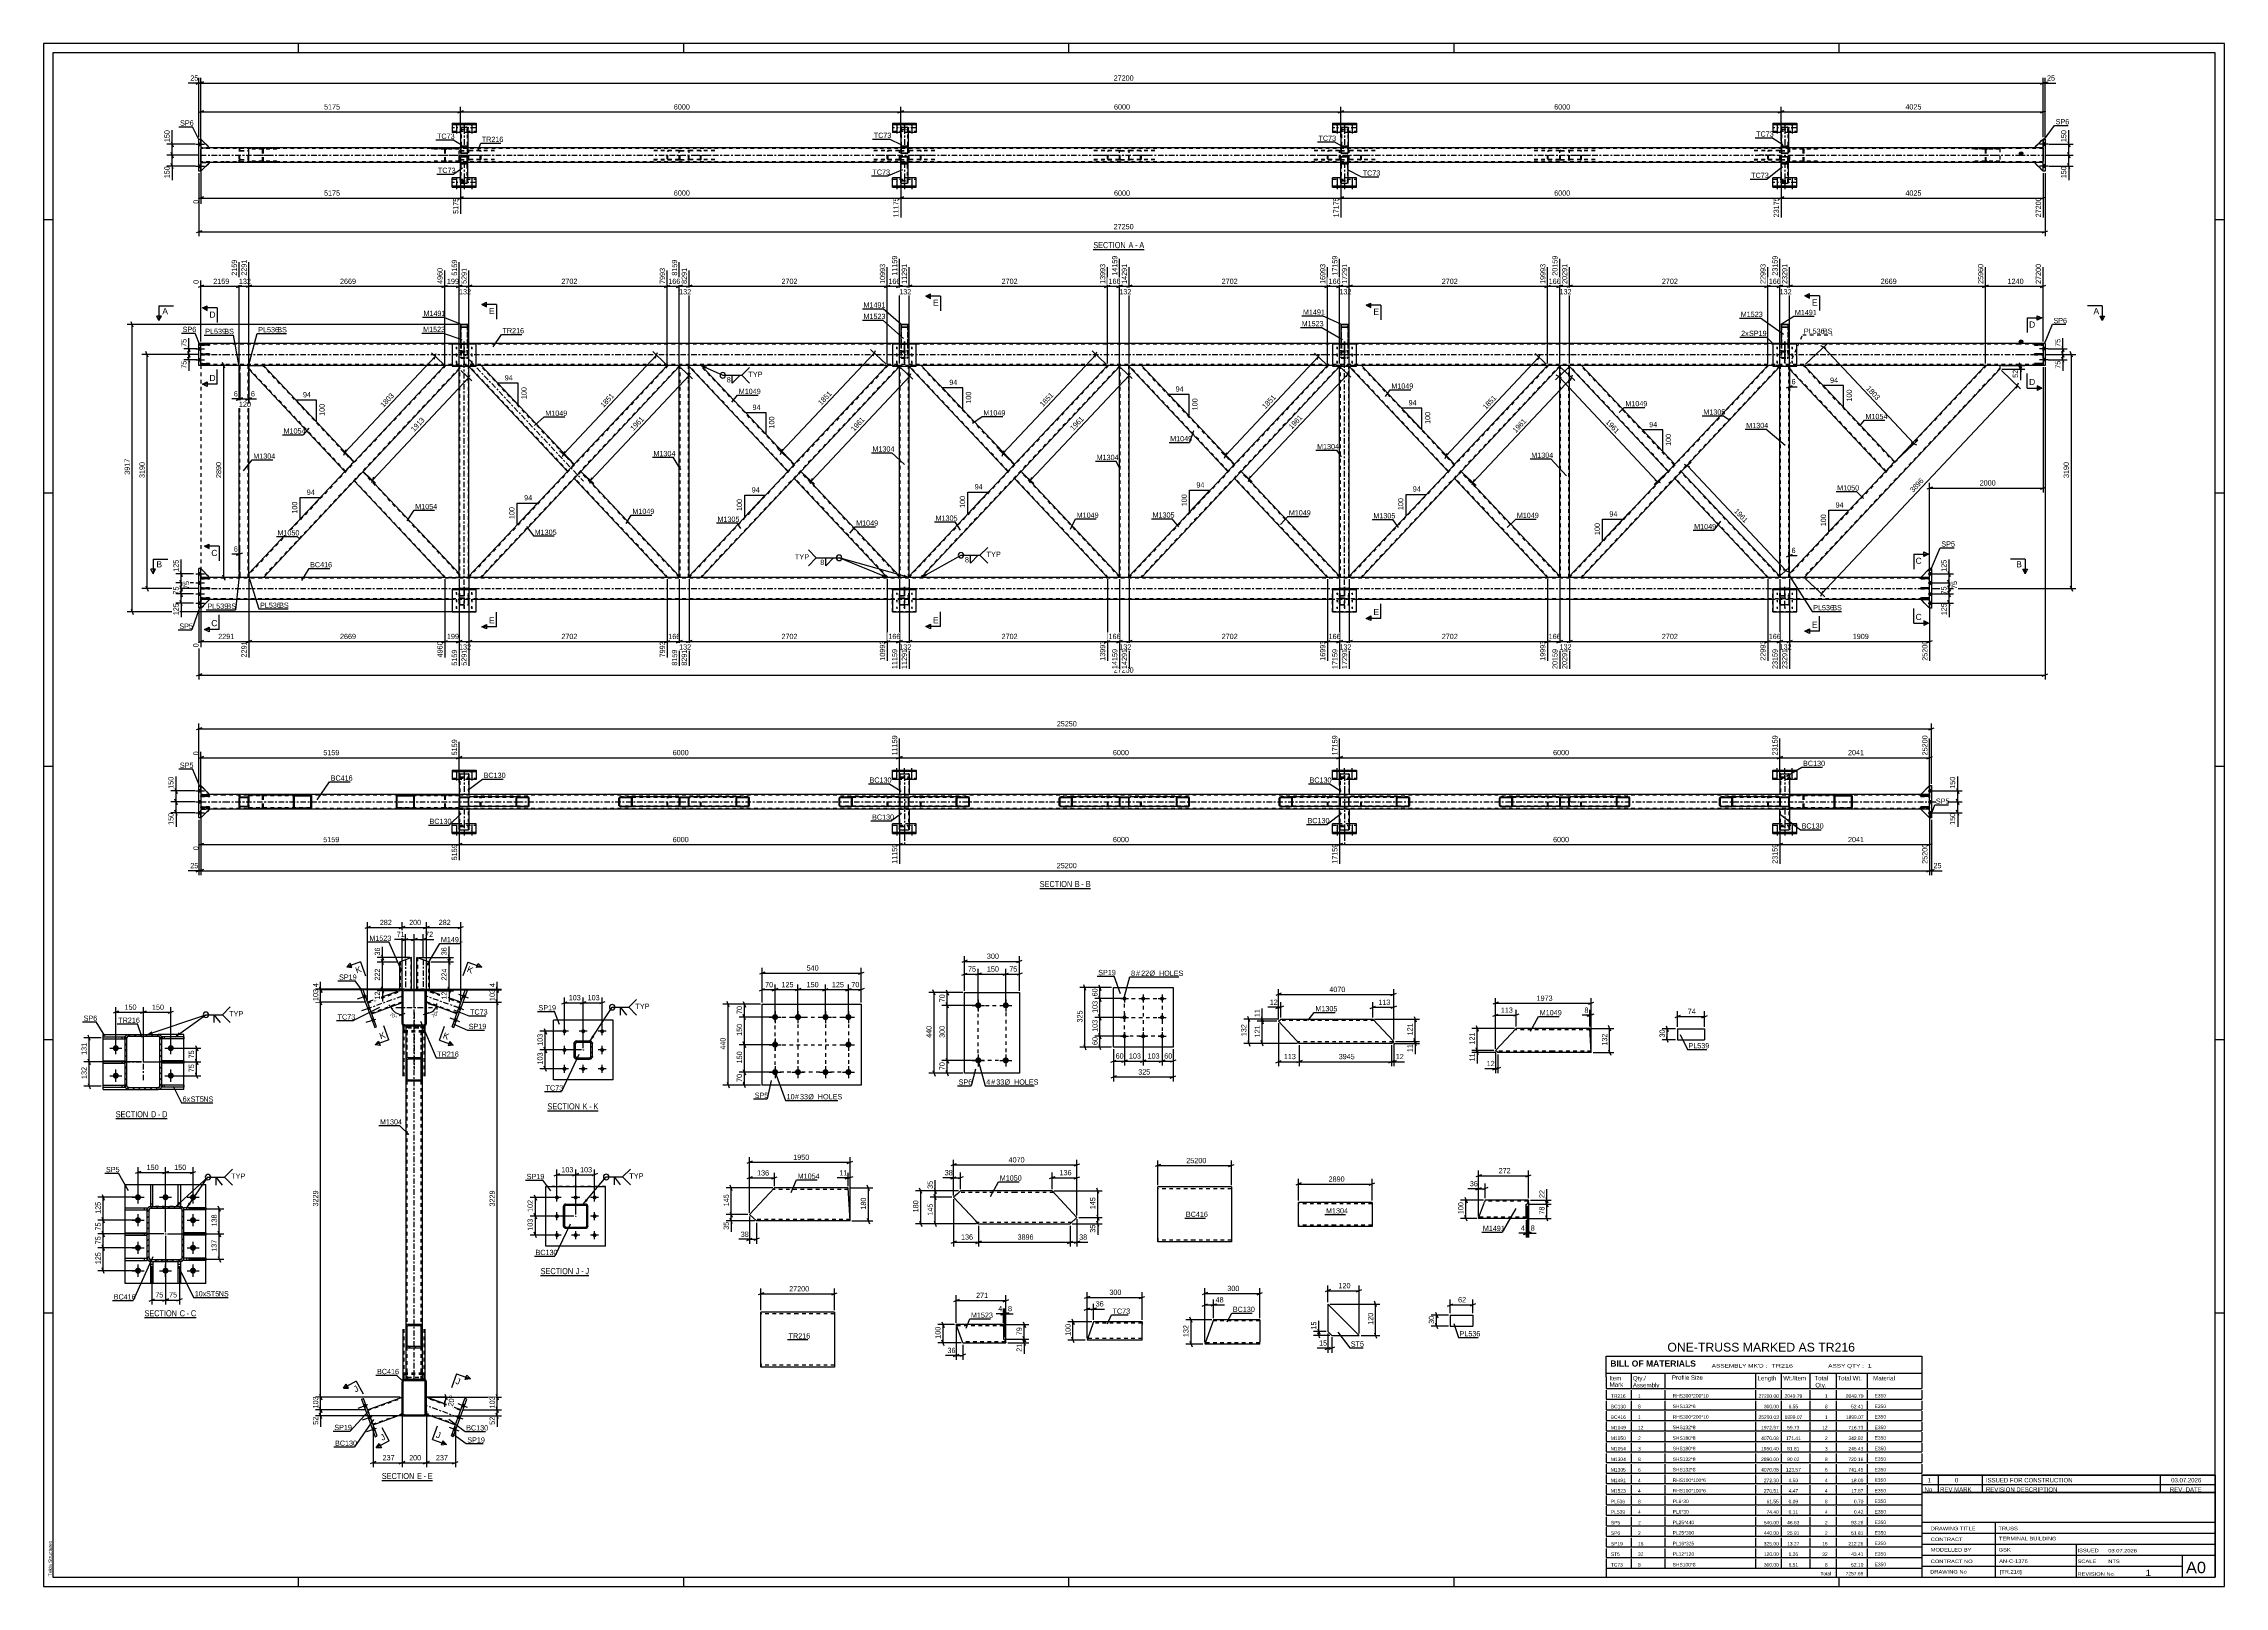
# Model space of a CAD drawing. Header units: millimetres. Extents: x 0 to 1189, y 0 to 841.
import ezdxf

# ---------------------------------------------------------------- set-up
doc = ezdxf.new("R2010")
doc.units = ezdxf.units.MM
doc.linetypes.add('DXK_LINE_DOT2', pattern=[3.9198, 1.9599, -1.9599])
doc.linetypes.add('DXK_LINE_DOT3', pattern=[5.9187, 2.979, -0.9799, 0.9799, -0.9799])
doc.styles.add('Arial', font='ARIAL.TTF', dxfattribs={"height": 0.2})
doc.styles.add('Arial Bold', font='ARIALBD.TTF', dxfattribs={"height": 0.2})
doc.styles.add('Arial Narrow', font='ARIALN.TTF', dxfattribs={"height": 0.2})

# ---------------------------------------------------------------- blocks, each defined once
blk = doc.blocks.new('Unknown-761551702-28100')
at = {"color": 7, "linetype": 'Continuous'}
for p, q in [((1024, 51.1), (1024, 5)), ((1024, 51.1), (1184, 51.1)), ((1184, 51.1), (1184, 5)), ((1024, 35), (1184, 35)), ((1024, 29), (1184, 29)), ((1064.1, 35), (1064.1, 5)), ((1024, 23), (1184, 23)), ((1024, 17), (1184, 17)), ((1108.1, 23), (1108.1, 5)), ((1166.1, 5), (1166.1, 17)), ((1024, 11), (1166, 11)), ((1024, 5), (1184, 5))]:
    blk.add_line(p, q, dxfattribs=at)
at = {"color": 7, "style": 'Arial Narrow'}
for s, height, width, p in [('CONTRACT', 1.91, 1.425378, (1028.9, 24.7)), ('DRAWING TITLE', 1.909, 1.425378, (1028.9, 30.6)), ('TRUSS ', 1.91, 1.425378, (1065.8, 30.6)), ('TERMINAL BUILDING', 1.909, 1.425378, (1066.1, 25.1)), ('CONTRACT NO', 1.909, 1.425378, (1028.9, 12.7)), ('MODELLED BY', 1.909, 1.425378, (1028.9, 19)), ('GSK', 1.91, 1.425378, (1065.9, 19)), ('AN-C-1376', 1.91, 1.425378, (1066.2, 12.8)), ('SCALE', 1.91, 1.425378, (1108.9, 12.7)), ('ISSUED', 1.91, 1.425378, (1108.9, 18.6)), ('03.07.2026', 1.91, 1.425378, (1125.7, 18.5)), ('A0', 6.2, 1.25, (1168.1, 7.2)), ('DRAWING No', 1.91, 1.425378, (1028.6, 7)), ('[TR.216]', 1.91, 1.425378, (1066.5, 7)), ('REVISION No.', 1.909, 1.425378, (1108.9, 5.8)), ('1', 3.34, 1.5, (1145.9, 5.7))]:
    blk.add_text(s, height=height, dxfattribs=dict(at, width=width)).set_placement(p)
at = {"color": 7, "linetype": 'Continuous', "style": 'Arial Narrow', "width": 1.425378}
blk.add_text('NTS', height=1.91, dxfattribs=at).set_placement((1125.7, 12.7))
blk = doc.blocks.new('Unknown-761551702-1163')
at = {"color": 5, "linetype": 'Continuous'}
for p, q in [((1189, 841), (0, 841)), ((0, 841), (0, 0)), ((1184, 836), (5, 836)), ((5, 836), (5, 5)), ((139, 836), (139, 841)), ((349, 836), (349, 841)), ((559, 836), (559, 841)), ((769, 836), (769, 841)), ((979, 836), (979, 841)), ((1184, 5), (1184, 836)), ((1189, 0), (1189, 841)), ((5, 745), (0, 745)), ((1189, 745), (1184, 745)), ((5, 596), (0, 596)), ((1189, 596), (1184, 596)), ((5, 447), (0, 447)), ((1189, 447), (1184, 447)), ((5, 298), (0, 298)), ((1189, 298), (1184, 298)), ((5, 149), (0, 149)), ((1189, 149), (1184, 149)), ((0, 0), (1189, 0)), ((5, 5), (1184, 5)), ((139, 0), (139, 5)), ((349, 0), (349, 5)), ((559, 0), (559, 5)), ((769, 0), (769, 5)), ((979, 0), (979, 5))]:
    blk.add_line(p, q, dxfattribs=at)
at = {"color": 174, "linetype": 'Continuous', "style": 'Arial'}
blk.add_text('Tekla Structures', height=1.91, rotation=90, dxfattribs=at).set_placement((4.5, 5.5))
blk = doc.blocks.new('Unknown-761551702-28099')
at = {"color": 7, "linetype": 'Continuous'}
for p, q in [((1024, 60.6), (1184, 60.6)), ((1184, 60.6), (1024, 60.6)), ((1024, 60.6), (1024, 55.6)), ((1033, 60.6), (1033, 55.6)), ((1057, 60.6), (1057, 55.6)), ((1154, 60.6), (1154, 55.6)), ((1184, 60.6), (1184, 55.6)), ((1024, 55.6), (1184, 55.6)), ((1024, 55.6), (1024, 51.1)), ((1024, 55.6), (1184, 55.6)), ((1184, 51.1), (1024, 51.1)), ((1033, 55.6), (1033, 51.1)), ((1057, 55.6), (1057, 51.1)), ((1154, 55.6), (1154, 51.1)), ((1184, 55.6), (1184, 51.1))]:
    blk.add_line(p, q, dxfattribs=at)
at = {"color": 7, "linetype": 'Continuous', "style": 'Arial Narrow'}
for s, height, width, p in [('No', 2.39, 1.2, (1025.5, 51.6)), ('1', 2.39, 1.196471, (1027.2, 56.7)), ('REV MARK', 2.39, 1.2, (1034, 51.6)), ('0', 2.39, 1.196471, (1042, 56.7)), ('ISSUED FOR CONSTRUCTION', 2.386, 1.196471, (1059, 56.7)), ('REVISION DESCRIPTION', 2.386, 1.2, (1059, 51.6)), ('REV. DATE', 2.39, 1.2, (1159.3, 51.6)), ('03.07.2026', 2.39, 1.196471, (1160, 56.7))]:
    blk.add_text(s, height=height, dxfattribs=dict(at, width=width)).set_placement(p)
blk = doc.blocks.new('Unknown-761551702-28101')
at = {"color": 7, "linetype": 'Continuous'}
for p, q in [((852, 125.5), (1024, 125.5)), ((852, 114.3), (852, 125.5)), ((1024, 125.5), (1024, 114.3)), ((852, 116.3), (1024, 116.3)), ((852, 114.3), (852, 109.3)), ((852, 109.3), (852, 107.8)), ((852, 107.8), (1024, 107.8)), ((865.5, 116.3), (865.5, 107.8)), ((884, 116.3), (884, 107.8)), ((933.3, 116.3), (933.3, 107.8)), ((947.3, 116.3), (947.3, 107.8)), ((963, 116.3), (963, 107.8)), ((977.3, 116.3), (977.3, 107.8)), ((994.3, 116.3), (994.3, 107.8)), ((1024, 114.3), (1024, 107.8)), ((852, 107), (852, 102)), ((852, 102), (1024, 102)), ((852, 101.2), (852, 96.3)), ((852, 96.3), (1024, 96.3)), ((852, 95.5), (852, 90.5)), ((865.5, 107), (865.5, 102)), ((865.5, 101.2), (865.5, 96.3)), ((865.5, 95.5), (865.5, 90.5)), ((884, 107), (884, 102)), ((884, 101.2), (884, 96.3)), ((884, 95.5), (884, 90.5)), ((933.3, 107), (933.3, 102)), ((933.3, 101.2), (933.3, 96.3)), ((933.3, 95.5), (933.3, 90.5)), ((947.3, 107), (947.3, 102)), ((947.3, 101.2), (947.3, 96.3)), ((947.3, 95.5), (947.3, 90.5)), ((963, 107), (963, 102)), ((963, 101.2), (963, 96.3)), ((963, 95.5), (963, 90.5)), ((977.3, 107), (977.3, 102)), ((977.3, 101.2), (977.3, 96.3)), ((977.3, 95.5), (977.3, 90.5)), ((994.3, 107), (994.3, 102)), ((994.3, 101.2), (994.3, 96.3)), ((994.3, 95.5), (994.3, 90.5)), ((1024, 107), (1024, 102)), ((1024, 101.2), (1024, 96.3)), ((1024, 95.5), (1024, 90.5)), ((852, 90.5), (1024, 90.5)), ((852, 89.7), (852, 84.8)), ((852, 84.8), (1024, 84.8)), ((852, 84), (852, 79)), ((865.5, 89.7), (865.5, 84.8)), ((865.5, 84), (865.5, 79)), ((884, 89.7), (884, 84.8)), ((884, 84), (884, 79)), ((933.3, 89.7), (933.3, 84.8)), ((933.3, 84), (933.3, 79)), ((947.3, 89.7), (947.3, 84.8)), ((947.3, 84), (947.3, 79)), ((963, 89.7), (963, 84.8)), ((963, 84), (963, 79)), ((977.3, 89.7), (977.3, 84.8)), ((977.3, 84), (977.3, 79)), ((994.3, 89.7), (994.3, 84.8)), ((994.3, 84), (994.3, 79)), ((1024, 89.7), (1024, 84.8)), ((1024, 84), (1024, 79)), ((852, 79), (1024, 79)), ((852, 78.2), (852, 73.3)), ((852, 73.3), (1024, 73.3)), ((852, 72.5), (852, 67.5)), ((865.5, 78.2), (865.5, 73.3)), ((865.5, 72.5), (865.5, 67.5)), ((884, 78.2), (884, 73.3)), ((884, 72.5), (884, 67.5)), ((933.3, 78.2), (933.3, 73.3)), ((933.3, 72.5), (933.3, 67.5)), ((947.3, 78.2), (947.3, 73.3)), ((947.3, 72.5), (947.3, 67.5)), ((963, 78.2), (963, 73.3)), ((963, 72.5), (963, 67.5)), ((977.3, 78.2), (977.3, 73.3)), ((977.3, 72.5), (977.3, 67.5)), ((994.3, 78.2), (994.3, 73.3)), ((994.3, 72.5), (994.3, 67.5)), ((1024, 78.2), (1024, 73.3)), ((1024, 72.5), (1024, 67.5)), ((852, 67.5), (1024, 67.5)), ((852, 66.7), (852, 61.8)), ((852, 61.8), (1024, 61.8)), ((852, 61), (852, 56)), ((865.5, 66.7), (865.5, 61.8)), ((865.5, 61), (865.5, 56)), ((884, 66.7), (884, 61.8)), ((884, 61), (884, 56)), ((933.3, 66.7), (933.3, 61.8)), ((933.3, 61), (933.3, 56)), ((947.3, 66.7), (947.3, 61.8)), ((947.3, 61), (947.3, 56)), ((963, 66.7), (963, 61.8)), ((963, 61), (963, 56)), ((977.3, 66.7), (977.3, 61.8)), ((977.3, 61), (977.3, 56)), ((994.3, 66.7), (994.3, 61.8)), ((994.3, 61), (994.3, 56)), ((1024, 66.7), (1024, 61.8)), ((1024, 61), (1024, 56)), ((852, 56), (1024, 56)), ((852, 55.2), (852, 50.3)), ((852, 50.3), (1024, 50.3)), ((852, 49.5), (852, 44.5)), ((865.5, 55.2), (865.5, 50.3)), ((865.5, 49.5), (865.5, 44.5)), ((884, 55.2), (884, 50.3)), ((884, 49.5), (884, 44.5)), ((933.3, 55.2), (933.3, 50.3)), ((933.3, 49.5), (933.3, 44.5)), ((947.3, 55.2), (947.3, 50.3)), ((947.3, 49.5), (947.3, 44.5)), ((963, 55.2), (963, 50.3)), ((963, 49.5), (963, 44.5)), ((977.3, 55.2), (977.3, 50.3)), ((977.3, 49.5), (977.3, 44.5)), ((994.3, 55.2), (994.3, 50.3)), ((994.3, 49.5), (994.3, 44.5)), ((1024, 55.2), (1024, 50.3)), ((1024, 49.5), (1024, 44.5)), ((852, 44.5), (1024, 44.5)), ((852, 43.7), (852, 38.8)), ((852, 38.8), (1024, 38.8)), ((852, 38), (852, 33)), ((865.5, 43.7), (865.5, 38.8)), ((865.5, 38), (865.5, 33)), ((884, 43.7), (884, 38.8)), ((884, 38), (884, 33)), ((933.3, 43.7), (933.3, 38.8)), ((933.3, 38), (933.3, 33)), ((947.3, 43.7), (947.3, 38.8)), ((947.3, 38), (947.3, 33)), ((963, 43.7), (963, 38.8)), ((963, 38), (963, 33)), ((977.3, 43.7), (977.3, 38.8)), ((977.3, 38), (977.3, 33)), ((994.3, 43.7), (994.3, 38.8)), ((994.3, 38), (994.3, 33)), ((1024, 43.7), (1024, 38.8)), ((1024, 38), (1024, 33)), ((852, 33), (1024, 33)), ((852, 32.2), (852, 27.3)), ((852, 27.3), (1024, 27.3)), ((852, 26.5), (852, 21.5)), ((865.5, 32.2), (865.5, 27.3)), ((865.5, 26.5), (865.5, 21.5)), ((884, 32.2), (884, 27.3)), ((884, 26.5), (884, 21.5)), ((933.3, 32.2), (933.3, 27.3)), ((933.3, 26.5), (933.3, 21.5)), ((947.3, 32.2), (947.3, 27.3)), ((947.3, 26.5), (947.3, 21.5)), ((963, 32.2), (963, 27.3)), ((963, 26.5), (963, 21.5)), ((977.3, 32.2), (977.3, 27.3)), ((977.3, 26.5), (977.3, 21.5)), ((994.3, 32.2), (994.3, 27.3)), ((994.3, 26.5), (994.3, 21.5)), ((1024, 32.2), (1024, 27.3)), ((1024, 26.5), (1024, 21.5)), ((852, 21.5), (1024, 21.5)), ((852, 20.7), (852, 15.8)), ((852, 15.8), (1024, 15.8)), ((852, 15), (852, 10)), ((865.5, 20.7), (865.5, 15.8)), ((865.5, 15), (865.5, 10)), ((884, 20.7), (884, 15.8)), ((884, 15), (884, 10)), ((933.3, 20.7), (933.3, 15.8)), ((933.3, 15), (933.3, 10)), ((947.3, 20.7), (947.3, 15.8)), ((947.3, 15), (947.3, 10)), ((963, 20.7), (963, 15.8)), ((963, 15), (963, 10)), ((977.3, 20.7), (977.3, 15.8)), ((977.3, 15), (977.3, 10)), ((994.3, 20.7), (994.3, 15.8)), ((994.3, 15), (994.3, 10)), ((1024, 20.7), (1024, 15.8)), ((1024, 15), (1024, 10)), ((852, 10), (1024, 10)), ((852, 10), (1024, 10)), ((852, 10), (852, 5)), ((852, 5), (1024, 5)), ((977.3, 10), (977.3, 5)), ((994.3, 10), (994.3, 5)), ((1024, 10), (1024, 5))]:
    blk.add_line(p, q, dxfattribs=at)
at = {"color": 7}
for s, height, style, p in [('BILL OF MATERIALS', 3.34, 'Arial Bold', (854.2, 119.8)), ('Mark', 2.39, 'Arial', (853.8, 108.8)), ('Profile Size', 2.388, 'Arial', (887.8, 112.6))]:
    blk.add_text(s, height=height, dxfattribs=dict(at, style=style)).set_placement(p)
at = {"color": 7, "linetype": 'Continuous', "style": 'Arial Narrow'}
for s, height, width, p in [("ASSEMBLY MK'D :", 1.909, 1.6, (909.5, 119.3)), ('TR216', 1.91, 1.794707, (942, 119.3)), ('ASSY QTY :', 1.91, 1.6, (973, 119.3)), ('1', 1.91, 1.794707, (994.5, 119.3))]:
    blk.add_text(s, height=height, dxfattribs=dict(at, width=width)).set_placement(p)
at = {"color": 7, "linetype": 'Continuous'}
for s, height, style, p in [('Item', 2.39, 'Arial', (853.7, 112.3)), ('Assembly', 2.39, 'Arial', (866.5, 108.5)), ('Qty./', 2.39, 'Arial', (866.5, 112.3)), ('Length', 2.39, 'Arial', (934.5, 112.3)), ('Wt./Item', 2.39, 'Arial', (948.5, 112.3)), ('Total', 2.39, 'Arial', (965.5, 112.3)), ('Qty.', 2.39, 'Arial', (966, 108.5)), ('Total Wt.', 2.39, 'Arial', (978, 112.3)), ('Material', 2.39, 'Arial', (997.5, 112.3)), ('TR216', 1.91, 'Arial', (854.5, 102.8)), ('BC130', 1.91, 'Arial', (854.5, 97.1)), ('8', 1.91, 'Arial', (869.3, 97.1)), ('1', 1.91, 'Arial', (869.3, 102.8)), ('SHS132*6', 1.91, 'Arial', (888.2, 97.2)), ('RHS300*200*10', 1.91, 'Arial', (888.2, 102.9)), ('27200.00', 1.91, 'Arial', (935, 102.8)), ('300.00', 1.91, 'Arial', (937.9, 97.1)), ('2049.79', 1.91, 'Arial', (949.2, 102.8)), ('6.55', 1.91, 'Arial', (951.4, 97.1)), ('8', 1.91, 'Arial', (971.2, 97.1)), ('1', 1.91, 'Arial', (971.2, 102.8)), ('2049.79', 1.91, 'Arial', (982.6, 102.8)), ('52.41', 1.91, 'Arial', (985.5, 97.1)), ('E350', 1.91, 'Arial', (998.3, 103)), ('E350', 1.91, 'Arial', (998.3, 97.2)), ('BC416', 1.91, 'Arial', (854.5, 91.3)), ('M1049', 1.91, 'Arial', (854.5, 85.6)), ('1', 1.91, 'Arial', (869.3, 91.3)), ('12', 1.91, 'Arial', (869.3, 85.6)), ('SHS132*8', 1.91, 'Arial', (888.2, 85.7)), ('RHS300*200*10', 1.91, 'Arial', (888.2, 91.4)), ('25200.03', 1.91, 'Arial', (935, 91.3)), ('1972.97', 1.91, 'Arial', (936.4, 85.6)), ('1899.07', 1.91, 'Arial', (949.2, 91.3)), ('59.73', 1.91, 'Arial', (950.6, 85.6)), ('12', 1.91, 'Arial', (969.7, 85.6)), ('1', 1.91, 'Arial', (971.2, 91.3)), ('1899.07', 1.91, 'Arial', (982.6, 91.3)), ('716.73', 1.91, 'Arial', (984, 85.6)), ('E350', 1.91, 'Arial', (998.3, 91.5)), ('E350', 1.91, 'Arial', (998.3, 85.7)), ('M1050', 1.91, 'Arial', (854.5, 79.8)), ('M1054', 1.91, 'Arial', (854.5, 74.1)), ('2', 1.91, 'Arial', (869.3, 79.8)), ('3', 1.91, 'Arial', (869.3, 74.1)), ('SHS180*8', 1.91, 'Arial', (888.2, 79.9)), ('SHS180*8', 1.91, 'Arial', (888.2, 74.2)), ('4070.08', 1.91, 'Arial', (936.4, 79.8)), ('1950.40', 1.91, 'Arial', (936.4, 74.1)), ('171.41', 1.91, 'Arial', (949.9, 79.8)), ('81.81', 1.91, 'Arial', (950.6, 74.1)), ('3', 1.91, 'Arial', (971.2, 74.1)), ('2', 1.91, 'Arial', (971.2, 79.8)), ('342.82', 1.91, 'Arial', (984, 79.8)), ('245.43', 1.91, 'Arial', (984, 74.1)), ('E350', 1.91, 'Arial', (998.3, 80)), ('E350', 1.91, 'Arial', (998.3, 74.2)), ('M1304', 1.91, 'Arial', (854.5, 68.3)), ('M1305', 1.91, 'Arial', (854.5, 62.6)), ('8', 1.91, 'Arial', (869.3, 68.3)), ('6', 1.91, 'Arial', (869.3, 62.6)), ('SHS132*8', 1.91, 'Arial', (888.2, 68.4)), ('SHS132*8', 1.91, 'Arial', (888.2, 62.7)), ('4070.08', 1.91, 'Arial', (936.4, 62.6)), ('2890.00', 1.91, 'Arial', (936.4, 68.3)), ('123.57', 1.91, 'Arial', (949.9, 62.6)), ('90.02', 1.91, 'Arial', (950.6, 68.3)), ('8', 1.91, 'Arial', (971.2, 68.3)), ('6', 1.91, 'Arial', (971.2, 62.6)), ('720.16', 1.91, 'Arial', (984, 68.3)), ('741.45', 1.91, 'Arial', (984, 62.6)), ('E350', 1.91, 'Arial', (998.3, 68.5)), ('E350', 1.91, 'Arial', (998.3, 62.7)), ('M1491', 1.91, 'Arial', (854.5, 56.8)), ('M1523', 1.91, 'Arial', (854.5, 51.1)), ('4', 1.91, 'Arial', (869.3, 56.8)), ('4', 1.91, 'Arial', (869.3, 51.1)), ('RHS100*100*6', 1.91, 'Arial', (888.2, 56.9)), ('RHS100*100*6', 1.91, 'Arial', (888.2, 51.2)), ('272.30', 1.91, 'Arial', (937.9, 56.8)), ('270.51', 1.91, 'Arial', (937.9, 51.1)), ('4.50', 1.91, 'Arial', (951.4, 56.8)), ('4.47', 1.91, 'Arial', (951.4, 51.1)), ('4', 1.91, 'Arial', (971.2, 56.8)), ('4', 1.91, 'Arial', (971.2, 51.1)), ('18.00', 1.91, 'Arial', (985.5, 56.8)), ('17.87', 1.91, 'Arial', (985.5, 51.1)), ('E350', 1.91, 'Arial', (998.3, 57)), ('E350', 1.91, 'Arial', (998.3, 51.2)), ('SP5', 1.91, 'Arial', (854.5, 33.8)), ('PL536', 1.91, 'Arial', (854.5, 45.3)), ('PL539', 1.91, 'Arial', (854.5, 39.6)), ('8', 1.91, 'Arial', (869.3, 45.3)), ('4', 1.91, 'Arial', (869.3, 39.6)), ('2', 1.91, 'Arial', (869.3, 33.8)), ('PL6*30', 1.91, 'Arial', (888.2, 45.4)), ('PL6*30', 1.91, 'Arial', (888.2, 39.7)), ('PL25*440', 1.91, 'Arial', (888.2, 33.9)), ('540.00', 1.91, 'Arial', (937.9, 33.8)), ('61.55', 1.91, 'Arial', (939.4, 45.3)), ('74.40', 1.91, 'Arial', (939.4, 39.6)), ('46.63', 1.91, 'Arial', (950.6, 33.8)), ('0.09', 1.91, 'Arial', (951.4, 45.3)), ('0.11', 1.91, 'Arial', (951.4, 39.6)), ('8', 1.91, 'Arial', (971.2, 45.3)), ('4', 1.91, 'Arial', (971.2, 39.6)), ('2', 1.91, 'Arial', (971.2, 33.8)), ('93.26', 1.91, 'Arial', (985.5, 33.8)), ('0.70', 1.91, 'Arial', (987, 45.3)), ('0.42', 1.91, 'Arial', (987, 39.6)), ('E350', 1.91, 'Arial', (998.3, 45.5)), ('E350', 1.91, 'Arial', (998.3, 39.7)), ('E350', 1.91, 'Arial', (998.3, 34)), ('SP6', 1.91, 'Arial', (854.5, 28.1)), ('SP19', 1.91, 'Arial', (854.5, 22.3)), ('2', 1.91, 'Arial', (869.3, 28.1)), ('16', 1.91, 'Arial', (869.3, 22.3)), ('PL25*300', 1.91, 'Arial', (888.2, 28.2)), ('PL16*325', 1.91, 'Arial', (888.2, 22.4)), ('440.00', 1.91, 'Arial', (937.9, 28.1)), ('325.00', 1.91, 'Arial', (937.9, 22.3)), ('25.91', 1.91, 'Arial', (950.6, 28.1)), ('13.27', 1.91, 'Arial', (950.6, 22.3)), ('16', 1.91, 'Arial', (969.7, 22.3)), ('2', 1.91, 'Arial', (971.2, 28.1)), ('212.26', 1.91, 'Arial', (984, 22.3)), ('51.81', 1.91, 'Arial', (985.5, 28.1)), ('E350', 1.91, 'Arial', (998.3, 28.2)), ('E350', 1.91, 'Arial', (998.3, 22.5)), ('ST5', 1.91, 'Arial', (854.5, 16.6)), ('TC73', 1.91, 'Arial', (854.5, 10.8)), ('32', 1.91, 'Arial', (869.3, 16.6)), ('8', 1.91, 'Arial', (869.3, 10.8)), ('SHS100*8', 1.91, 'Arial', (888.2, 10.9)), ('PL12*120', 1.91, 'Arial', (888.2, 16.7)), ('300.00', 1.91, 'Arial', (937.9, 10.8)), ('120.00', 1.91, 'Arial', (937.9, 16.6)), ('6.51', 1.91, 'Arial', (951.4, 10.8)), ('1.36', 1.91, 'Arial', (951.4, 16.6)), ('32', 1.91, 'Arial', (969.7, 16.6)), ('8', 1.91, 'Arial', (971.2, 10.8)), ('43.41', 1.91, 'Arial', (985.5, 16.6)), ('52.10', 1.91, 'Arial', (985.5, 10.8)), ('E350', 1.91, 'Arial', (998.3, 16.7)), ('E350', 1.91, 'Arial', (998.3, 11)), ('Total', 1.91, 'Arial Narrow', (968.8, 6)), ('7257.69', 1.91, 'Arial', (982.5, 6))]:
    blk.add_text(s, height=height, dxfattribs=dict(at, style=style)).set_placement(p)
blk = doc.blocks.new('Unknown-761551702-28102')
at = {"color": 2, "linetype": 'Continuous'}
blk.add_line((878, 125.5), (995.5, 125.5), dxfattribs=at)
at = {"color": 7, "style": 'Arial'}
blk.add_text('ONE-TRUSS MARKED AS TR216', height=4.775, dxfattribs=at).set_placement((885.3, 128))
blk = doc.blocks.new('Unknown-761551702-12 - 4185')
at = {"color": 6, "linetype": 'Continuous'}
blk.add_line((572.3, 728.8), (600, 728.8), dxfattribs=at)
at = {"color": 0, "linetype": 'Continuous'}
blk.add_wipeout([(590.5, 729.5), (590.5, 733), (572.3, 733), (572.3, 729.5)], dxfattribs=at)
blk.add_wipeout([(594.1, 729.5), (594.1, 733), (591.5, 733), (591.5, 729.5)], dxfattribs=at)
at = {"color": 7, "linetype": 'Continuous', "style": 'Arial Narrow'}
blk.add_text('SECTION ', height=3.34, dxfattribs=at).set_placement((572.3, 729.5))
at = {"color": 0, "linetype": 'Continuous'}
blk.add_wipeout([(596.4, 729.5), (596.4, 733), (595.1, 733), (595.1, 729.5)], dxfattribs=at)
blk.add_wipeout([(600, 729.5), (600, 733), (597.4, 733), (597.4, 729.5)], dxfattribs=at)
at = {"color": 7, "linetype": 'Continuous', "style": 'Arial Narrow'}
for s, p in [('A', (591.5, 729.5)), ('-', (595.1, 729.5)), ('A', (597.4, 729.5))]:
    blk.add_text(s, height=3.34, dxfattribs=at).set_placement(p)
blk = doc.blocks.new('Unknown-761551702-13 - 3599')
at = {"color": 6, "linetype": 'Continuous'}
blk.add_line((543.1, 380.5), (570.7, 380.5), dxfattribs=at)
at = {"color": 0, "linetype": 'Continuous'}
blk.add_wipeout([(561.2, 381.2), (561.2, 384.7), (543.1, 384.7), (543.1, 381.2)], dxfattribs=at)
blk.add_wipeout([(564.8, 381.2), (564.8, 384.7), (562.2, 384.7), (562.2, 381.2)], dxfattribs=at)
at = {"color": 7, "linetype": 'Continuous', "style": 'Arial Narrow'}
blk.add_text('SECTION ', height=3.34, dxfattribs=at).set_placement((543.1, 381.2))
at = {"color": 0, "linetype": 'Continuous'}
blk.add_wipeout([(567.1, 381.2), (567.1, 384.7), (565.8, 384.7), (565.8, 381.2)], dxfattribs=at)
blk.add_wipeout([(570.7, 381.2), (570.7, 384.7), (568.2, 384.7), (568.2, 381.2)], dxfattribs=at)
at = {"color": 7, "linetype": 'Continuous', "style": 'Arial Narrow'}
for s, p in [('B', (562.2, 381.2)), ('-', (565.8, 381.2)), ('B', (568.2, 381.2))]:
    blk.add_text(s, height=3.34, dxfattribs=at).set_placement(p)
blk = doc.blocks.new('Unknown-761551702-14 - 1278')
at = {"color": 6, "linetype": 'Continuous'}
blk.add_line((55, 146.5), (83.1, 146.5), dxfattribs=at)
at = {"color": 0, "linetype": 'Continuous'}
blk.add_wipeout([(73.1, 147.2), (73.1, 150.7), (55, 150.7), (55, 147.2)], dxfattribs=at)
blk.add_wipeout([(77, 147.2), (77, 150.7), (74.2, 150.7), (74.2, 147.2)], dxfattribs=at)
at = {"color": 7, "linetype": 'Continuous', "style": 'Arial Narrow'}
blk.add_text('SECTION ', height=3.34, dxfattribs=at).set_placement((55, 147.2))
at = {"color": 0, "linetype": 'Continuous'}
blk.add_wipeout([(79.3, 147.2), (79.3, 150.7), (78, 150.7), (78, 147.2)], dxfattribs=at)
blk.add_wipeout([(83.1, 147.2), (83.1, 150.7), (80.3, 150.7), (80.3, 147.2)], dxfattribs=at)
at = {"color": 7, "linetype": 'Continuous', "style": 'Arial Narrow'}
for s, p in [('C', (74.2, 147.2)), ('-', (78, 147.2)), ('C', (80.3, 147.2))]:
    blk.add_text(s, height=3.34, dxfattribs=at).set_placement(p)
blk = doc.blocks.new('Unknown-761551702-15 - 3222')
at = {"color": 6, "linetype": 'Continuous'}
blk.add_line((39.3, 255), (67.4, 255), dxfattribs=at)
at = {"color": 0, "linetype": 'Continuous'}
blk.add_wipeout([(57.4, 255.7), (57.4, 259.2), (39.3, 259.2), (39.3, 255.7)], dxfattribs=at)
blk.add_wipeout([(61.3, 255.7), (61.3, 259.2), (58.5, 259.2), (58.5, 255.7)], dxfattribs=at)
at = {"color": 7, "linetype": 'Continuous', "style": 'Arial Narrow'}
blk.add_text('SECTION ', height=3.34, dxfattribs=at).set_placement((39.3, 255.7))
at = {"color": 0, "linetype": 'Continuous'}
blk.add_wipeout([(63.6, 255.7), (63.6, 259.2), (62.3, 259.2), (62.3, 255.7)], dxfattribs=at)
blk.add_wipeout([(67.4, 255.7), (67.4, 259.2), (64.6, 259.2), (64.6, 255.7)], dxfattribs=at)
at = {"color": 7, "linetype": 'Continuous', "style": 'Arial Narrow'}
for s, p in [('D', (58.5, 255.7)), ('-', (62.3, 255.7)), ('D', (64.6, 255.7))]:
    blk.add_text(s, height=3.34, dxfattribs=at).set_placement(p)
blk = doc.blocks.new('Unknown-761551702-16 - 2437')
at = {"color": 6, "linetype": 'Continuous'}
blk.add_line((184.4, 57.7), (212, 57.7), dxfattribs=at)
at = {"color": 0, "linetype": 'Continuous'}
blk.add_wipeout([(202.5, 58.5), (202.5, 62), (184.4, 62), (184.4, 58.5)], dxfattribs=at)
blk.add_wipeout([(206.1, 58.5), (206.1, 62), (203.6, 62), (203.6, 58.5)], dxfattribs=at)
at = {"color": 7, "linetype": 'Continuous', "style": 'Arial Narrow'}
blk.add_text('SECTION ', height=3.34, dxfattribs=at).set_placement((184.4, 58.5))
at = {"color": 0, "linetype": 'Continuous'}
blk.add_wipeout([(208.4, 58.5), (208.4, 62), (207.2, 62), (207.2, 58.5)], dxfattribs=at)
blk.add_wipeout([(212, 58.5), (212, 62), (209.5, 62), (209.5, 58.5)], dxfattribs=at)
at = {"color": 7, "linetype": 'Continuous', "style": 'Arial Narrow'}
for s, p in [('E', (203.6, 58.5)), ('-', (207.2, 58.5)), ('E', (209.5, 58.5))]:
    blk.add_text(s, height=3.34, dxfattribs=at).set_placement(p)
blk = doc.blocks.new('Unknown-761551702-20 - 2221')
at = {"color": 6, "linetype": 'Continuous'}
blk.add_line((271, 169.5), (297.3, 169.5), dxfattribs=at)
at = {"color": 0, "linetype": 'Continuous'}
blk.add_wipeout([(289.1, 170.2), (289.1, 173.7), (271, 173.7), (271, 170.2)], dxfattribs=at)
blk.add_wipeout([(292, 170.2), (292, 173.7), (290.1, 173.7), (290.1, 170.2)], dxfattribs=at)
blk.add_wipeout([(294.4, 170.2), (294.4, 173.7), (293.1, 173.7), (293.1, 170.2)], dxfattribs=at)
at = {"color": 7, "linetype": 'Continuous', "style": 'Arial Narrow'}
blk.add_text('SECTION ', height=3.34, dxfattribs=at).set_placement((271, 170.2))
at = {"color": 0, "linetype": 'Continuous'}
blk.add_wipeout([(297.3, 170.2), (297.3, 173.7), (295.4, 173.7), (295.4, 170.2)], dxfattribs=at)
at = {"color": 7, "linetype": 'Continuous', "style": 'Arial Narrow'}
for s, p in [('J', (290.1, 170.2)), ('-', (293.1, 170.2)), ('J', (295.4, 170.2))]:
    blk.add_text(s, height=3.34, dxfattribs=at).set_placement(p)
blk = doc.blocks.new('Unknown-761551702-21 - 1955')
at = {"color": 6, "linetype": 'Continuous'}
blk.add_line((274.7, 259.3), (302.3, 259.3), dxfattribs=at)
at = {"color": 0, "linetype": 'Continuous'}
blk.add_wipeout([(292.8, 260), (292.8, 263.5), (274.7, 263.5), (274.7, 260)], dxfattribs=at)
blk.add_wipeout([(296.4, 260), (296.4, 263.5), (293.9, 263.5), (293.9, 260)], dxfattribs=at)
at = {"color": 7, "linetype": 'Continuous', "style": 'Arial Narrow'}
blk.add_text('SECTION ', height=3.34, dxfattribs=at).set_placement((274.7, 260))
at = {"color": 0, "linetype": 'Continuous'}
blk.add_wipeout([(298.7, 260), (298.7, 263.5), (297.5, 263.5), (297.5, 260)], dxfattribs=at)
blk.add_wipeout([(302.3, 260), (302.3, 263.5), (299.8, 263.5), (299.8, 260)], dxfattribs=at)
at = {"color": 7, "linetype": 'Continuous', "style": 'Arial Narrow'}
for s, p in [('K', (293.9, 260)), ('K', (299.8, 260)), ('-', (297.5, 260))]:
    blk.add_text(s, height=3.34, dxfattribs=at).set_placement(p)
blk = doc.blocks.new('Part-761551702-25266 - 25265')
at = {"color": 2, "linetype": 'Continuous'}
for p, q in [((572.5, 144.3), (568.9, 134.3)), ((598.9, 144.3), (572.5, 144.3)), ((598.9, 144.3), (598.9, 142.7)), ((598.9, 135.9), (598.9, 142.7)), ((598.9, 134.3), (568.9, 134.3)), ((598.9, 134.3), (598.9, 135.9))]:
    blk.add_line(p, q, dxfattribs=at)
at = {"color": 7, "linetype": 'DXK_LINE_DOT2'}
for p, q in [((598.9, 143.5), (572.2, 143.5)), ((598.9, 144.2), (598.9, 142.7)), ((598.9, 135.1), (569.2, 135.1)), ((598.9, 134.3), (598.9, 134.8))]:
    blk.add_line(p, q, dxfattribs=at)
blk = doc.blocks.new('Part-761551702-4789 - 4748')
at = {"color": 7, "linetype": 'DXK_LINE_DOT2'}
for p, q in [((951.9, 663.6), (951.9, 665.6)), ((951.9, 665.6), (955.8, 665.6)), ((1004.6, 608), (951.9, 664)), ((959.9, 665.6), (959, 665.6)), ((1009.1, 612.8), (959.4, 665.6)), ((1004.6, 608), (1004.6, 608.1)), ((1009.2, 613), (1008.8, 612.6))]:
    blk.add_line(p, q, dxfattribs=at)
at = {"color": 2, "linetype": 'Continuous'}
for p, q in [((1004.3, 607.8), (951.9, 663.6)), ((959.8, 665.6), (955.8, 665.6)), ((1009.3, 613.1), (959.9, 665.6)), ((1008.8, 612.6), (1004.3, 607.8)), ((1008.8, 612.6), (1009.3, 613.1))]:
    blk.add_line(p, q, dxfattribs=at)
blk = doc.blocks.new('Bolt-761551702-4828 - 4748')
at = {"linetype": 'Continuous'}
for points in [[(465.2, 541.6), (465.3, 541.6), (465.4, 541.6), (465.4, 541.6), (465.5, 541.5), (465.6, 541.4), (465.6, 541.4), (465.6, 541.3), (465.6, 541.2), (465.6, 541.1), (465.6, 541), (465.5, 541), (465.4, 540.9), (465.4, 540.9), (465.3, 540.8), (465.2, 540.8), (465.1, 540.8), (465, 540.9), (464.9, 540.9), (464.9, 541), (464.8, 541), (464.8, 541.1), (464.7, 541.2), (464.7, 541.3), (464.8, 541.4), (464.8, 541.4), (464.9, 541.5), (464.9, 541.6), (465, 541.6), (465.1, 541.6)], [(465.2, 537.8), (465.3, 537.8), (465.4, 537.8), (465.4, 537.7), (465.5, 537.7), (465.6, 537.6), (465.6, 537.5), (465.6, 537.4), (465.6, 537.4), (465.6, 537.3), (465.6, 537.2), (465.5, 537.1), (465.4, 537.1), (465.4, 537), (465.3, 537), (465.2, 537), (465.1, 537), (465, 537), (464.9, 537.1), (464.9, 537.1), (464.8, 537.2), (464.8, 537.3), (464.7, 537.4), (464.7, 537.4), (464.8, 537.5), (464.8, 537.6), (464.9, 537.7), (464.9, 537.7), (465, 537.8), (465.1, 537.8)], [(469.3, 541.6), (469.4, 541.6), (469.4, 541.6), (469.5, 541.6), (469.6, 541.5), (469.6, 541.4), (469.7, 541.4), (469.7, 541.3), (469.7, 541.2), (469.7, 541.1), (469.6, 541), (469.6, 541), (469.5, 540.9), (469.4, 540.9), (469.4, 540.8), (469.3, 540.8), (469.2, 540.8), (469.1, 540.9), (469, 540.9), (468.9, 541), (468.9, 541), (468.8, 541.1), (468.8, 541.2), (468.8, 541.3), (468.8, 541.4), (468.9, 541.4), (468.9, 541.5), (469, 541.6), (469.1, 541.6), (469.2, 541.6)], [(473.4, 541.6), (473.5, 541.6), (473.6, 541.6), (473.6, 541.6), (473.7, 541.5), (473.8, 541.4), (473.8, 541.4), (473.8, 541.3), (473.8, 541.2), (473.8, 541.1), (473.8, 541), (473.7, 541), (473.6, 540.9), (473.6, 540.9), (473.5, 540.8), (473.4, 540.8), (473.3, 540.8), (473.2, 540.9), (473.1, 540.9), (473.1, 541), (473, 541), (473, 541.1), (472.9, 541.2), (472.9, 541.3), (473, 541.4), (473, 541.4), (473.1, 541.5), (473.1, 541.6), (473.2, 541.6), (473.3, 541.6)], [(473.4, 537.8), (473.5, 537.8), (473.6, 537.8), (473.6, 537.7), (473.7, 537.7), (473.8, 537.6), (473.8, 537.5), (473.8, 537.4), (473.8, 537.4), (473.8, 537.3), (473.8, 537.2), (473.7, 537.1), (473.6, 537.1), (473.6, 537), (473.5, 537), (473.4, 537), (473.3, 537), (473.2, 537), (473.1, 537.1), (473.1, 537.1), (473, 537.2), (473, 537.3), (472.9, 537.4), (472.9, 537.4), (473, 537.5), (473, 537.6), (473.1, 537.7), (473.1, 537.7), (473.2, 537.8), (473.3, 537.8)], [(465.2, 533.9), (465.3, 533.9), (465.4, 533.9), (465.4, 533.9), (465.5, 533.8), (465.6, 533.7), (465.6, 533.7), (465.6, 533.6), (465.6, 533.5), (465.6, 533.4), (465.6, 533.3), (465.5, 533.3), (465.4, 533.2), (465.4, 533.2), (465.3, 533.1), (465.2, 533.1), (465.1, 533.1), (465, 533.2), (464.9, 533.2), (464.9, 533.3), (464.8, 533.3), (464.8, 533.4), (464.7, 533.5), (464.7, 533.6), (464.8, 533.7), (464.8, 533.7), (464.9, 533.8), (464.9, 533.9), (465, 533.9), (465.1, 533.9)], [(469.3, 533.9), (469.4, 533.9), (469.4, 533.9), (469.5, 533.9), (469.6, 533.8), (469.6, 533.7), (469.7, 533.7), (469.7, 533.6), (469.7, 533.5), (469.7, 533.4), (469.6, 533.3), (469.6, 533.3), (469.5, 533.2), (469.4, 533.2), (469.4, 533.1), (469.3, 533.1), (469.2, 533.1), (469.1, 533.2), (469, 533.2), (468.9, 533.3), (468.9, 533.3), (468.8, 533.4), (468.8, 533.5), (468.8, 533.6), (468.8, 533.7), (468.9, 533.7), (468.9, 533.8), (469, 533.9), (469.1, 533.9), (469.2, 533.9)], [(473.4, 533.9), (473.5, 533.9), (473.6, 533.9), (473.6, 533.9), (473.7, 533.8), (473.8, 533.7), (473.8, 533.7), (473.8, 533.6), (473.8, 533.5), (473.8, 533.4), (473.8, 533.3), (473.7, 533.3), (473.6, 533.2), (473.6, 533.2), (473.5, 533.1), (473.4, 533.1), (473.3, 533.1), (473.2, 533.2), (473.1, 533.2), (473.1, 533.3), (473, 533.3), (473, 533.4), (472.9, 533.5), (472.9, 533.6), (473, 533.7), (473, 533.7), (473.1, 533.8), (473.1, 533.9), (473.2, 533.9), (473.3, 533.9)]]:
    blk.add_hatch(color=1, dxfattribs=at).paths.add_polyline_path(points)
at = {"color": 1, "linetype": 'Continuous'}
for p, q in [((465.2, 541.6), (465.2, 540.5)), ((465.2, 537.8), (465.2, 536.7)), ((469.3, 541.6), (469.3, 540.5)), ((473.4, 541.6), (473.4, 540.5)), ((473.4, 537.8), (473.4, 536.7)), ((465.2, 533.9), (465.2, 532.8)), ((469.3, 533.9), (469.3, 532.8)), ((473.4, 533.9), (473.4, 532.8))]:
    blk.add_line(p, q, dxfattribs=at)
blk = doc.blocks.new('Part-761551702-4764 - 4748')
at = {"color": 7, "linetype": 'DXK_LINE_DOT2'}
for p, q in [((951.7, 665.6), (951.9, 665.6)), ((951.7, 665.6), (951.7, 663.2)), ((951.7, 663.2), (951.9, 663.2)), ((951.9, 665.6), (951.9, 663.2))]:
    blk.add_line(p, q, dxfattribs=at)
blk = doc.blocks.new('Part-761551702-4833 - 4748')
at = {"color": 2, "linetype": 'Continuous'}
for p, q in [((955.8, 543.7), (942.8, 543.7)), ((942.8, 543.7), (942.8, 531.3)), ((942.8, 543.5), (955.8, 543.5)), ((955.8, 531.3), (955.8, 543.7)), ((942.8, 531.3), (955.8, 531.3))]:
    blk.add_line(p, q, dxfattribs=at)
at = {"color": 7, "linetype": 'DXK_LINE_DOT2'}
blk.add_line((942.8, 531.5), (955.8, 531.5), dxfattribs=at)
blk = doc.blocks.new('Part-761551702-4769 - 4748')
at = {"color": 7, "linetype": 'DXK_LINE_DOT2'}
for p, q in [((951.9, 665.6), (951.7, 665.6)), ((951.7, 665.1), (951.7, 665.6)), ((951.9, 665.1), (951.9, 665.6))]:
    blk.add_line(p, q, dxfattribs=at)
at = {"color": 2, "linetype": 'Continuous'}
for p, q in [((951.7, 663.2), (951.7, 665.1)), ((951.9, 663.2), (951.7, 663.2)), ((951.9, 665.1), (951.9, 663.2))]:
    blk.add_line(p, q, dxfattribs=at)
blk = doc.blocks.new('Part-761551702-4858 - 4748')
at = {"color": 7, "linetype": 'DXK_LINE_DOT2'}
for p, q in [((700.4, 665.6), (591.9, 550.2)), ((706.6, 665.4), (598.1, 550)), ((706.6, 665.6), (700, 665.6)), ((706.6, 665.1), (706.6, 665.6)), ((649.3, 611.7), (645.7, 607.8)), ((652.9, 607.8), (649.3, 604)), ((598.5, 550), (591.9, 550))]:
    blk.add_line(p, q, dxfattribs=at)
at = {"color": 2, "linetype": 'Continuous'}
for p, q in [((700, 665.6), (649.3, 611.7)), ((706.6, 665), (652.9, 607.8)), ((706.6, 665), (706.6, 665.1)), ((645.7, 607.8), (591.9, 550.7)), ((649.3, 604), (598.5, 550)), ((591.9, 550), (591.9, 550.7))]:
    blk.add_line(p, q, dxfattribs=at)
blk = doc.blocks.new('Part-761551702-4794 - 4748')
at = {"color": 2, "linetype": 'Continuous'}
for p, q in [((707.3, 687.9), (707.4, 688)), ((707.3, 687.8), (707.3, 687.9)), ((707.3, 687.8), (707.3, 677.6)), ((707.4, 688), (707.6, 688)), ((707.6, 688), (707.8, 688)), ((707.8, 688), (710.8, 688)), ((710.8, 688), (711, 688)), ((711, 688), (711.1, 688)), ((711.1, 688), (711.2, 687.9)), ((711.2, 687.9), (711.3, 687.8)), ((711.3, 687.8), (711.3, 687.8))]:
    blk.add_line(p, q, dxfattribs=at)
at = {"color": 7, "linetype": 'DXK_LINE_DOT2'}
for p, q in [((707.4, 686.6), (707.3, 686.7)), ((707.3, 686.7), (707.3, 686.7)), ((707.6, 686.6), (707.4, 686.6)), ((707.6, 687.9), (707.5, 687.9)), ((707.5, 687.9), (707.5, 687.8)), ((707.5, 687.8), (707.5, 677.3)), ((707.5, 686.7), (707.5, 686.7)), ((707.5, 686.7), (707.6, 686.7)), ((707.7, 687.9), (707.6, 687.9)), ((707.6, 686.7), (707.7, 686.7)), ((707.8, 686.6), (707.6, 686.6)), ((707.8, 687.9), (707.7, 687.9)), ((707.7, 686.7), (707.8, 686.6)), ((707.8, 687.9), (710.8, 687.9)), ((707.8, 686.6), (710.8, 686.6)), ((707.8, 686.6), (710.8, 686.6)), ((710.9, 687.9), (710.8, 687.9)), ((710.8, 686.6), (710.9, 686.7)), ((711, 686.6), (710.8, 686.6)), ((711, 687.9), (710.9, 687.9)), ((710.9, 686.7), (711, 686.7)), ((711, 687.8), (711, 687.9)), ((711, 687.9), (711, 687.9)), ((711, 687.8), (711, 677.3)), ((711, 686.7), (711, 686.7)), ((711, 686.7), (711, 686.7)), ((711.1, 686.6), (711, 686.6)), ((711.2, 686.7), (711.1, 686.6)), ((711.3, 686.7), (711.2, 686.7)), ((711.3, 687.8), (711.3, 677.3)), ((711.3, 677.6), (707.3, 677.6)), ((707.3, 677.6), (707.3, 677.3)), ((707.3, 677.4), (707.5, 677.4)), ((707.3, 677.3), (707.3, 677.2)), ((707.3, 677.2), (707.4, 677.2)), ((707.4, 677.2), (707.6, 677.1)), ((707.6, 677.2), (707.5, 677.3)), ((707.5, 677.3), (707.5, 677.3)), ((707.7, 677.2), (707.6, 677.2)), ((707.6, 677.1), (707.8, 677.1)), ((707.8, 677.2), (707.7, 677.2)), ((707.8, 677.2), (710.8, 677.2)), ((707.8, 677.1), (710.8, 677.1)), ((710.9, 677.2), (710.8, 677.2)), ((710.8, 677.1), (711, 677.1)), ((711, 677.2), (710.9, 677.2)), ((711, 677.4), (711.3, 677.4)), ((711, 677.3), (711, 677.3)), ((711, 677.3), (711, 677.2)), ((711, 677.1), (711.1, 677.2)), ((711.1, 677.2), (711.2, 677.2)), ((711.2, 677.2), (711.3, 677.3))]:
    blk.add_line(p, q, dxfattribs=at)
blk = doc.blocks.new('Part-761551702-4834 - 4748')
at = {"color": 7, "linetype": 'DXK_LINE_DOT2'}
for p, q in [((466.6, 535.6), (466.6, 543.7)), ((466.6, 543.7), (466.7, 543.7)), ((466.7, 539.8), (466.6, 539.6)), ((466.7, 538.9), (466.6, 539.1)), ((466.6, 535.6), (466.7, 535.4)), ((466.8, 539.9), (466.7, 539.8)), ((466.7, 535.4), (466.8, 535.3)), ((466.9, 540), (466.8, 539.9)), ((466.8, 535.3), (466.9, 535.2)), ((467, 543.9), (466.9, 543.8)), ((466.9, 543.8), (466.9, 543.7)), ((466.9, 535.6), (466.9, 543.7)), ((467.1, 540.1), (466.9, 540)), ((466.9, 539.7), (467, 539.8)), ((466.9, 539.6), (466.9, 539.7)), ((466.9, 539.1), (466.9, 539)), ((466.9, 539), (467, 538.9)), ((467.1, 538.6), (466.9, 538.6)), ((466.9, 535.5), (466.9, 535.6)), ((467, 535.4), (466.9, 535.5)), ((466.9, 535.2), (467.1, 535.1)), ((467.1, 543.9), (467, 543.9)), ((467, 543.9), (467, 543.9)), ((467, 539.8), (467.1, 539.9)), ((467, 539.8), (467, 539.8)), ((467, 538.9), (467, 538.8)), ((467, 538.8), (467.1, 538.8)), ((467.1, 535.3), (467, 535.4)), ((467, 535.4), (467, 535.4)), ((467.1, 543.9), (471.4, 543.9)), ((467.1, 540.1), (471.4, 540.1)), ((467.1, 539.9), (471.4, 539.9)), ((467.1, 538.8), (471.4, 538.8)), ((467.1, 538.6), (471.4, 538.6)), ((467.1, 535.3), (471.4, 535.3)), ((467.1, 535.1), (471.4, 535.1)), ((471.5, 543.9), (471.4, 543.9)), ((471.6, 540), (471.4, 540.1)), ((471.4, 539.9), (471.5, 539.8)), ((471.4, 538.8), (471.5, 538.8)), ((471.6, 538.6), (471.4, 538.6)), ((471.5, 535.4), (471.4, 535.3)), ((471.4, 535.1), (471.6, 535.2)), ((471.6, 543.9), (471.5, 543.9)), ((471.5, 539.8), (471.6, 539.8)), ((471.5, 538.8), (471.6, 538.9)), ((471.6, 535.4), (471.5, 535.4)), ((471.7, 543.8), (471.6, 543.9)), ((471.8, 539.9), (471.6, 540)), ((471.6, 539.8), (471.7, 539.7)), ((471.6, 538.9), (471.7, 539)), ((471.7, 535.5), (471.6, 535.4)), ((471.6, 535.2), (471.8, 535.3)), ((471.7, 543.7), (471.7, 543.8)), ((471.7, 535.6), (471.7, 543.7)), ((471.7, 539.7), (471.7, 539.6)), ((471.7, 539), (471.7, 539.1)), ((471.7, 535.6), (471.7, 535.5)), ((471.9, 539.8), (471.8, 539.9)), ((471.8, 535.3), (471.9, 535.4)), ((471.9, 535.6), (471.9, 543.7)), ((471.9, 543.7), (471.9, 543.7)), ((471.9, 539.6), (471.9, 539.8)), ((471.9, 539.1), (471.9, 538.9)), ((471.9, 535.4), (471.9, 535.6))]:
    blk.add_line(p, q, dxfattribs=at)
at = {"color": 2, "linetype": 'Continuous'}
for p, q in [((466.7, 543.7), (466.7, 543.9)), ((466.9, 544.1), (467.1, 544.2)), ((467.1, 544.2), (471.4, 544.2)), ((471.4, 544.2), (471.6, 544.1)), ((471.9, 543.9), (471.9, 543.7))]:
    blk.add_line(p, q, dxfattribs=at)
at = {"color": 7, "linetype": 'DXK_LINE_DOT3'}
blk.add_line((469.3, 544.8), (469.3, 534.2), dxfattribs=at)
at = {"color": 2, "linetype": 'Continuous'}
for centre, start, end in [((467.1, 543.7), 114.32, 159.2417), ((471.4, 543.7), 20.7583, 65.68)]:
    blk.add_arc(centre, 0.496, start, end, dxfattribs=at)
at = {"color": 7, "linetype": 'DXK_LINE_DOT2'}
for centre, start, end in [((467.1, 539.1), 200.7583, 245.68), ((471.4, 539.1), 294.32, 339.2417)]:
    blk.add_arc(centre, 0.496, start, end, dxfattribs=at)
blk = doc.blocks.new('Part-761551702-4774 - 4748')
at = {"color": 7, "linetype": 'DXK_LINE_DOT2'}
for p, q in [((831.9, 665.6), (826.6, 665.6)), ((826.6, 665), (826.6, 665.6)), ((827, 550), (827, 665.6)), ((831.6, 550), (831.6, 665.6)), ((831.9, 665), (831.9, 665.6)), ((826.6, 550), (826.6, 550.7)), ((831.9, 550), (826.6, 550)), ((831.9, 550), (831.9, 550.7))]:
    blk.add_line(p, q, dxfattribs=at)
at = {"color": 2, "linetype": 'Continuous'}
for p, q in [((826.6, 550.7), (826.6, 665)), ((831.9, 550.7), (831.9, 665))]:
    blk.add_line(p, q, dxfattribs=at)
blk = doc.blocks.new('Part-761551702-4988 - 4748')
at = {"color": 7, "linetype": 'DXK_LINE_DOT2'}
for p, q in [((471.9, 665.6), (466.6, 665.6)), ((466.6, 665), (466.6, 665.6)), ((467, 550), (467, 665.6)), ((471.6, 550), (471.6, 665.6)), ((471.9, 665), (471.9, 665.6)), ((466.6, 550), (466.6, 550.7)), ((471.9, 550), (466.6, 550)), ((471.9, 550), (471.9, 550.7))]:
    blk.add_line(p, q, dxfattribs=at)
at = {"color": 2, "linetype": 'Continuous'}
for p, q in [((466.6, 550.7), (466.6, 665)), ((471.9, 550.7), (471.9, 665))]:
    blk.add_line(p, q, dxfattribs=at)
blk = doc.blocks.new('Part-761551702-4976 - 4748')
at = {"color": 2, "linetype": 'Continuous'}
for p, q in [((292.9, 607.8), (289.3, 604)), ((346.6, 550.7), (292.9, 607.8)), ((340, 550), (289.3, 604)), ((346.6, 550), (346.6, 550.7))]:
    blk.add_line(p, q, dxfattribs=at)
at = {"color": 7, "linetype": 'DXK_LINE_DOT2'}
for p, q in [((346.6, 550.2), (292.7, 607.6)), ((340.4, 550), (289.5, 604.2)), ((289.5, 604.2), (289.5, 604.2)), ((346.6, 550), (340, 550))]:
    blk.add_line(p, q, dxfattribs=at)
blk = doc.blocks.new('Part-761551702-4863 - 4748')
at = {"color": 7, "linetype": 'DXK_LINE_DOT2'}
for p, q in [((478.5, 665.6), (471.9, 665.6)), ((471.9, 665.1), (471.9, 665.6)), ((525.9, 608), (471.9, 665.4)), ((529.1, 611.4), (478.1, 665.6)), ((525.9, 608), (525.9, 608.1)), ((529, 611.4), (528.8, 611.2)), ((529.1, 611.5), (529.1, 611.4))]:
    blk.add_line(p, q, dxfattribs=at)
at = {"color": 2, "linetype": 'Continuous'}
for p, q in [((471.9, 665), (471.9, 665.1)), ((525.7, 607.8), (471.9, 665)), ((529.3, 611.7), (478.5, 665.6)), ((528.8, 611.2), (525.7, 607.8)), ((529.1, 611.5), (528.8, 611.2)), ((529.3, 611.7), (529.1, 611.5))]:
    blk.add_line(p, q, dxfattribs=at)
blk = doc.blocks.new('Part-761551702-4799 - 4748')
at = {"color": 2, "linetype": 'Continuous'}
for p, q in [((892.9, 607.8), (889.3, 604)), ((946.6, 550.7), (892.9, 607.8)), ((940, 550), (889.3, 604)), ((946.6, 550), (946.6, 550.7))]:
    blk.add_line(p, q, dxfattribs=at)
at = {"color": 7, "linetype": 'DXK_LINE_DOT2'}
for p, q in [((946.6, 550.2), (892.7, 607.6)), ((940.4, 550), (889.5, 604.2)), ((889.5, 604.2), (889.5, 604.2)), ((946.6, 550), (940, 550))]:
    blk.add_line(p, q, dxfattribs=at)
blk = doc.blocks.new('Part-761551702-4800 - 4748')
at = {"color": 7, "linetype": 'DXK_LINE_DOT2'}
for p, q in [((951.7, 550), (951.7, 552.5)), ((951.9, 552.5), (951.7, 552.5)), ((951.9, 550), (951.7, 550)), ((951.9, 550), (951.9, 552.5))]:
    blk.add_line(p, q, dxfattribs=at)
blk = doc.blocks.new('Part-761551702-4801 - 4748')
at = {"color": 2, "linetype": 'Continuous'}
for p, q in [((951.9, 552.5), (951.7, 552.5)), ((951.7, 552.5), (951.7, 550)), ((951.9, 550), (951.7, 550)), ((951.9, 552.5), (951.9, 550))]:
    blk.add_line(p, q, dxfattribs=at)
blk = doc.blocks.new('Part-761551702-4873 - 4748')
at = {"color": 2, "linetype": 'Continuous'}
for p, q in [((351.9, 665), (351.9, 665.6)), ((405.7, 607.8), (351.9, 665)), ((409.3, 611.7), (358.5, 665.6)), ((408.8, 611.2), (405.7, 607.8)), ((409.1, 611.5), (408.8, 611.2)), ((409.3, 611.7), (409.1, 611.5))]:
    blk.add_line(p, q, dxfattribs=at)
at = {"color": 7, "linetype": 'DXK_LINE_DOT2'}
for p, q in [((358.5, 665.6), (351.9, 665.6)), ((405.9, 608), (351.9, 665.4)), ((409.1, 611.4), (358.1, 665.6)), ((405.9, 608), (405.9, 608.1)), ((409, 611.4), (408.8, 611.2)), ((409.1, 611.5), (409.1, 611.4))]:
    blk.add_line(p, q, dxfattribs=at)
blk = doc.blocks.new('Part-761551702-4868 - 4748')
at = {"color": 7, "linetype": 'DXK_LINE_DOT2'}
for p, q in [((580.4, 665.6), (471.9, 550.2)), ((586.6, 665.4), (478.1, 550)), ((586.6, 665.6), (580, 665.6)), ((529.3, 611.7), (525.7, 607.8)), ((532.9, 607.8), (529.3, 604)), ((478.5, 550), (471.9, 550))]:
    blk.add_line(p, q, dxfattribs=at)
at = {"color": 2, "linetype": 'Continuous'}
for p, q in [((580, 665.6), (529.3, 611.7)), ((586.6, 665), (532.9, 607.8)), ((586.6, 665), (586.6, 665.6)), ((525.7, 607.8), (471.9, 550.7)), ((529.3, 604), (478.5, 550)), ((471.9, 550), (471.9, 550.7))]:
    blk.add_line(p, q, dxfattribs=at)
blk = doc.blocks.new('Part-761551702-4803 - 4748')
at = {"color": 7, "linetype": 'DXK_LINE_DOT2'}
for p, q in [((702.8, 531.3), (702.8, 543.7)), ((715.8, 543.7), (702.8, 543.7)), ((702.8, 543.5), (715.8, 543.5)), ((715.8, 531.3), (715.8, 543.7)), ((702.8, 531.5), (715.8, 531.5)), ((715.8, 531.3), (702.8, 531.3))]:
    blk.add_line(p, q, dxfattribs=at)
blk = doc.blocks.new('Bolt-761551702-4804 - 4748')
at = {"color": 1, "linetype": 'DXK_LINE_DOT2'}
for p, q in [((705.2, 541.6), (705.2, 540.5)), ((705.2, 537.8), (705.2, 536.6)), ((709.3, 541.6), (709.3, 540.5)), ((713.4, 541.6), (713.4, 540.5)), ((713.4, 537.8), (713.4, 536.6)), ((705.2, 533.9), (705.2, 532.8)), ((709.3, 533.9), (709.3, 532.8)), ((713.4, 533.9), (713.4, 532.8))]:
    blk.add_line(p, q, dxfattribs=at)
blk = doc.blocks.new('Part-761551702-4809 - 4748')
at = {"color": 7, "linetype": 'DXK_LINE_DOT2'}
for p, q in [((946.6, 535.6), (946.6, 543.7)), ((946.6, 543.7), (946.7, 543.7)), ((946.7, 539.8), (946.6, 539.6)), ((946.7, 538.9), (946.6, 539.1)), ((946.6, 535.6), (946.7, 535.4)), ((946.8, 539.9), (946.7, 539.8)), ((946.7, 535.4), (946.8, 535.3)), ((946.9, 540), (946.8, 539.9)), ((946.8, 535.3), (946.9, 535.2)), ((947, 543.9), (946.9, 543.8)), ((946.9, 543.8), (946.9, 543.7)), ((946.9, 535.6), (946.9, 543.7)), ((947.1, 540.1), (946.9, 540)), ((946.9, 539.7), (947, 539.8)), ((946.9, 539.6), (946.9, 539.7)), ((946.9, 539.1), (946.9, 539)), ((946.9, 539), (947, 538.9)), ((947.1, 538.6), (946.9, 538.6)), ((946.9, 535.5), (946.9, 535.6)), ((947, 535.4), (946.9, 535.5)), ((946.9, 535.2), (947.1, 535.1)), ((947.1, 543.9), (947, 543.9)), ((947, 543.9), (947, 543.9)), ((947, 539.8), (947.1, 539.9)), ((947, 539.8), (947, 539.8)), ((947, 538.9), (947, 538.8)), ((947, 538.8), (947.1, 538.8)), ((947.1, 535.3), (947, 535.4)), ((947, 535.4), (947, 535.4)), ((947.1, 543.9), (951.4, 543.9)), ((947.1, 540.1), (951.4, 540.1)), ((947.1, 539.9), (951.4, 539.9)), ((947.1, 538.8), (951.4, 538.8)), ((947.1, 538.6), (951.4, 538.6)), ((947.1, 535.3), (951.4, 535.3)), ((947.1, 535.1), (951.4, 535.1)), ((951.5, 543.9), (951.4, 543.9)), ((951.6, 540), (951.4, 540.1)), ((951.4, 539.9), (951.5, 539.8)), ((951.4, 538.8), (951.5, 538.8)), ((951.6, 538.6), (951.4, 538.6)), ((951.5, 535.4), (951.4, 535.3)), ((951.4, 535.1), (951.6, 535.2)), ((951.6, 543.9), (951.5, 543.9)), ((951.5, 539.8), (951.6, 539.8)), ((951.5, 538.8), (951.6, 538.9)), ((951.6, 535.4), (951.5, 535.4)), ((951.7, 543.8), (951.6, 543.9)), ((951.8, 539.9), (951.6, 540)), ((951.6, 539.8), (951.7, 539.7)), ((951.6, 538.9), (951.7, 539)), ((951.7, 535.5), (951.6, 535.4)), ((951.6, 535.2), (951.8, 535.3)), ((951.7, 543.7), (951.7, 543.8)), ((951.7, 535.6), (951.7, 543.7)), ((951.7, 539.7), (951.7, 539.6)), ((951.7, 539), (951.7, 539.1)), ((951.7, 535.6), (951.7, 535.5)), ((951.9, 539.8), (951.8, 539.9)), ((951.8, 535.3), (951.9, 535.4)), ((951.9, 535.6), (951.9, 543.7)), ((951.9, 543.7), (951.9, 543.7)), ((951.9, 539.6), (951.9, 539.8)), ((951.9, 539.1), (951.9, 538.9)), ((951.9, 535.4), (951.9, 535.6))]:
    blk.add_line(p, q, dxfattribs=at)
at = {"color": 2, "linetype": 'Continuous'}
for p, q in [((946.7, 543.7), (946.7, 543.9)), ((946.9, 544.1), (947.1, 544.2)), ((947.1, 544.2), (951.4, 544.2)), ((951.4, 544.2), (951.6, 544.1)), ((951.9, 543.9), (951.9, 543.7))]:
    blk.add_line(p, q, dxfattribs=at)
at = {"color": 7, "linetype": 'DXK_LINE_DOT3'}
blk.add_line((949.3, 541.4), (949.3, 537.6), dxfattribs=at)
at = {"color": 2, "linetype": 'Continuous'}
for centre, start, end in [((947.1, 543.7), 114.32, 159.2417), ((951.4, 543.7), 20.7583, 65.68)]:
    blk.add_arc(centre, 0.496, start, end, dxfattribs=at)
at = {"color": 7, "linetype": 'DXK_LINE_DOT2'}
for centre, start, end in [((947.1, 539.1), 200.7583, 245.68), ((951.4, 539.1), 294.32, 339.2417)]:
    blk.add_arc(centre, 0.496, start, end, dxfattribs=at)
blk = doc.blocks.new('Part-761551702-4810 - 4748')
at = {"color": 7, "linetype": 'DXK_LINE_DOT3'}
blk.add_line((229.3, 540), (229.3, 675.6), dxfattribs=at)
at = {"color": 7, "linetype": 'DXK_LINE_DOT2'}
for p, q in [((231.9, 665.6), (226.6, 665.6)), ((226.6, 663.6), (226.6, 665.6)), ((227, 550), (227, 665.6)), ((231.6, 550), (231.6, 665.6)), ((231.9, 665), (231.9, 665.6)), ((226.6, 550), (226.6, 552.1)), ((231.9, 550), (226.6, 550)), ((231.9, 550), (231.9, 550.7))]:
    blk.add_line(p, q, dxfattribs=at)
at = {"color": 2, "linetype": 'Continuous'}
for p, q in [((226.6, 552.1), (226.6, 663.6)), ((231.9, 550.7), (231.9, 665))]:
    blk.add_line(p, q, dxfattribs=at)
blk = doc.blocks.new('Bolt-761551702-4811 - 4748')
at = {"linetype": 'Continuous'}
for points in [[(225.2, 541.6), (225.3, 541.6), (225.4, 541.6), (225.4, 541.6), (225.5, 541.5), (225.6, 541.4), (225.6, 541.4), (225.6, 541.3), (225.6, 541.2), (225.6, 541.1), (225.6, 541), (225.5, 541), (225.4, 540.9), (225.4, 540.9), (225.3, 540.8), (225.2, 540.8), (225.1, 540.8), (225, 540.9), (224.9, 540.9), (224.9, 541), (224.8, 541), (224.8, 541.1), (224.7, 541.2), (224.7, 541.3), (224.8, 541.4), (224.8, 541.4), (224.9, 541.5), (224.9, 541.6), (225, 541.6), (225.1, 541.6)], [(225.2, 537.8), (225.3, 537.8), (225.4, 537.8), (225.4, 537.7), (225.5, 537.7), (225.6, 537.6), (225.6, 537.5), (225.6, 537.4), (225.6, 537.3), (225.6, 537.3), (225.6, 537.2), (225.5, 537.1), (225.4, 537), (225.4, 537), (225.3, 537), (225.2, 537), (225.1, 537), (225, 537), (224.9, 537), (224.9, 537.1), (224.8, 537.2), (224.8, 537.3), (224.7, 537.3), (224.7, 537.4), (224.8, 537.5), (224.8, 537.6), (224.9, 537.7), (224.9, 537.7), (225, 537.8), (225.1, 537.8)], [(229.3, 541.6), (229.4, 541.6), (229.5, 541.6), (229.5, 541.6), (229.6, 541.5), (229.7, 541.4), (229.7, 541.4), (229.7, 541.3), (229.7, 541.2), (229.7, 541.1), (229.7, 541), (229.6, 541), (229.5, 540.9), (229.5, 540.9), (229.4, 540.8), (229.3, 540.8), (229.2, 540.8), (229.1, 540.9), (229, 540.9), (229, 541), (228.9, 541), (228.9, 541.1), (228.8, 541.2), (228.8, 541.3), (228.9, 541.4), (228.9, 541.4), (229, 541.5), (229, 541.6), (229.1, 541.6), (229.2, 541.6)], [(233.4, 541.6), (233.5, 541.6), (233.6, 541.6), (233.6, 541.6), (233.7, 541.5), (233.8, 541.4), (233.8, 541.4), (233.8, 541.3), (233.8, 541.2), (233.8, 541.1), (233.8, 541), (233.7, 541), (233.6, 540.9), (233.6, 540.9), (233.5, 540.8), (233.4, 540.8), (233.3, 540.8), (233.2, 540.9), (233.1, 540.9), (233.1, 541), (233, 541), (233, 541.1), (232.9, 541.2), (232.9, 541.3), (233, 541.4), (233, 541.4), (233.1, 541.5), (233.1, 541.6), (233.2, 541.6), (233.3, 541.6)], [(233.4, 537.8), (233.5, 537.8), (233.6, 537.8), (233.6, 537.7), (233.7, 537.7), (233.8, 537.6), (233.8, 537.5), (233.8, 537.4), (233.8, 537.3), (233.8, 537.3), (233.8, 537.2), (233.7, 537.1), (233.6, 537), (233.6, 537), (233.5, 537), (233.4, 537), (233.3, 537), (233.2, 537), (233.1, 537), (233.1, 537.1), (233, 537.2), (233, 537.3), (232.9, 537.3), (232.9, 537.4), (233, 537.5), (233, 537.6), (233.1, 537.7), (233.1, 537.7), (233.2, 537.8), (233.3, 537.8)], [(225.2, 533.9), (225.3, 533.9), (225.4, 533.9), (225.4, 533.9), (225.5, 533.8), (225.6, 533.7), (225.6, 533.7), (225.6, 533.6), (225.6, 533.5), (225.6, 533.4), (225.6, 533.3), (225.5, 533.3), (225.4, 533.2), (225.4, 533.2), (225.3, 533.1), (225.2, 533.1), (225.1, 533.1), (225, 533.2), (224.9, 533.2), (224.9, 533.3), (224.8, 533.3), (224.8, 533.4), (224.7, 533.5), (224.7, 533.6), (224.8, 533.7), (224.8, 533.7), (224.9, 533.8), (224.9, 533.9), (225, 533.9), (225.1, 533.9)], [(229.3, 533.9), (229.4, 533.9), (229.5, 533.9), (229.5, 533.9), (229.6, 533.8), (229.7, 533.7), (229.7, 533.7), (229.7, 533.6), (229.7, 533.5), (229.7, 533.4), (229.7, 533.3), (229.6, 533.3), (229.5, 533.2), (229.5, 533.2), (229.4, 533.1), (229.3, 533.1), (229.2, 533.1), (229.1, 533.2), (229, 533.2), (229, 533.3), (228.9, 533.3), (228.9, 533.4), (228.8, 533.5), (228.8, 533.6), (228.9, 533.7), (228.9, 533.7), (229, 533.8), (229, 533.9), (229.1, 533.9), (229.2, 533.9)], [(233.4, 533.9), (233.5, 533.9), (233.6, 533.9), (233.6, 533.9), (233.7, 533.8), (233.8, 533.7), (233.8, 533.7), (233.8, 533.6), (233.8, 533.5), (233.8, 533.4), (233.8, 533.3), (233.7, 533.3), (233.6, 533.2), (233.6, 533.2), (233.5, 533.1), (233.4, 533.1), (233.3, 533.1), (233.2, 533.2), (233.1, 533.2), (233.1, 533.3), (233, 533.3), (233, 533.4), (232.9, 533.5), (232.9, 533.6), (233, 533.7), (233, 533.7), (233.1, 533.8), (233.1, 533.9), (233.2, 533.9), (233.3, 533.9)]]:
    blk.add_hatch(color=1, dxfattribs=at).paths.add_polyline_path(points)
at = {"color": 1, "linetype": 'Continuous'}
for p, q in [((225.2, 541.6), (225.2, 540.5)), ((225.2, 537.8), (225.2, 536.6)), ((229.3, 541.6), (229.3, 540.5)), ((233.4, 541.6), (233.4, 540.5)), ((233.4, 537.8), (233.4, 536.6)), ((225.2, 533.9), (225.2, 532.8)), ((229.3, 533.9), (229.3, 532.8)), ((233.4, 533.9), (233.4, 532.8))]:
    blk.add_line(p, q, dxfattribs=at)
blk = doc.blocks.new('Bolt-761551702-4812 - 4748')
at = {"linetype": 'Continuous'}
for points in [[(945.2, 541.6), (945.3, 541.6), (945.4, 541.6), (945.4, 541.6), (945.5, 541.5), (945.6, 541.4), (945.6, 541.4), (945.6, 541.3), (945.6, 541.2), (945.6, 541.1), (945.6, 541), (945.5, 541), (945.4, 540.9), (945.4, 540.9), (945.3, 540.8), (945.2, 540.8), (945.1, 540.8), (945, 540.9), (944.9, 540.9), (944.9, 541), (944.8, 541), (944.8, 541.1), (944.7, 541.2), (944.7, 541.3), (944.8, 541.4), (944.8, 541.4), (944.9, 541.5), (944.9, 541.6), (945, 541.6), (945.1, 541.6)], [(945.2, 537.8), (945.3, 537.8), (945.4, 537.8), (945.4, 537.7), (945.5, 537.7), (945.6, 537.6), (945.6, 537.5), (945.6, 537.4), (945.6, 537.3), (945.6, 537.3), (945.6, 537.2), (945.5, 537.1), (945.4, 537), (945.4, 537), (945.3, 537), (945.2, 537), (945.1, 537), (945, 537), (944.9, 537), (944.9, 537.1), (944.8, 537.2), (944.8, 537.3), (944.7, 537.3), (944.7, 537.4), (944.8, 537.5), (944.8, 537.6), (944.9, 537.7), (944.9, 537.7), (945, 537.8), (945.1, 537.8)], [(949.3, 541.6), (949.4, 541.6), (949.5, 541.6), (949.5, 541.6), (949.6, 541.5), (949.7, 541.4), (949.7, 541.4), (949.7, 541.3), (949.7, 541.2), (949.7, 541.1), (949.7, 541), (949.6, 541), (949.5, 540.9), (949.5, 540.9), (949.4, 540.8), (949.3, 540.8), (949.2, 540.8), (949.1, 540.9), (949, 540.9), (949, 541), (948.9, 541), (948.9, 541.1), (948.8, 541.2), (948.8, 541.3), (948.9, 541.4), (948.9, 541.4), (949, 541.5), (949, 541.6), (949.1, 541.6), (949.2, 541.6)], [(953.4, 541.6), (953.5, 541.6), (953.6, 541.6), (953.6, 541.6), (953.7, 541.5), (953.8, 541.4), (953.8, 541.4), (953.8, 541.3), (953.8, 541.2), (953.8, 541.1), (953.8, 541), (953.7, 541), (953.6, 540.9), (953.6, 540.9), (953.5, 540.8), (953.4, 540.8), (953.3, 540.8), (953.2, 540.9), (953.1, 540.9), (953.1, 541), (953, 541), (953, 541.1), (952.9, 541.2), (952.9, 541.3), (953, 541.4), (953, 541.4), (953.1, 541.5), (953.1, 541.6), (953.2, 541.6), (953.3, 541.6)], [(953.4, 537.8), (953.5, 537.8), (953.6, 537.8), (953.6, 537.7), (953.7, 537.7), (953.8, 537.6), (953.8, 537.5), (953.8, 537.4), (953.8, 537.3), (953.8, 537.3), (953.8, 537.2), (953.7, 537.1), (953.6, 537), (953.6, 537), (953.5, 537), (953.4, 537), (953.3, 537), (953.2, 537), (953.1, 537), (953.1, 537.1), (953, 537.2), (953, 537.3), (952.9, 537.3), (952.9, 537.4), (953, 537.5), (953, 537.6), (953.1, 537.7), (953.1, 537.7), (953.2, 537.8), (953.3, 537.8)], [(945.2, 533.9), (945.3, 533.9), (945.4, 533.9), (945.4, 533.9), (945.5, 533.8), (945.6, 533.7), (945.6, 533.7), (945.6, 533.6), (945.6, 533.5), (945.6, 533.4), (945.6, 533.3), (945.5, 533.3), (945.4, 533.2), (945.4, 533.2), (945.3, 533.1), (945.2, 533.1), (945.1, 533.1), (945, 533.2), (944.9, 533.2), (944.9, 533.3), (944.8, 533.3), (944.8, 533.4), (944.7, 533.5), (944.7, 533.6), (944.8, 533.7), (944.8, 533.7), (944.9, 533.8), (944.9, 533.9), (945, 533.9), (945.1, 533.9)], [(949.3, 533.9), (949.4, 533.9), (949.5, 533.9), (949.5, 533.9), (949.6, 533.8), (949.7, 533.7), (949.7, 533.7), (949.7, 533.6), (949.7, 533.5), (949.7, 533.4), (949.7, 533.3), (949.6, 533.3), (949.5, 533.2), (949.5, 533.2), (949.4, 533.1), (949.3, 533.1), (949.2, 533.1), (949.1, 533.2), (949, 533.2), (949, 533.3), (948.9, 533.3), (948.9, 533.4), (948.8, 533.5), (948.8, 533.6), (948.9, 533.7), (948.9, 533.7), (949, 533.8), (949, 533.9), (949.1, 533.9), (949.2, 533.9)], [(953.4, 533.9), (953.5, 533.9), (953.6, 533.9), (953.6, 533.9), (953.7, 533.8), (953.8, 533.7), (953.8, 533.7), (953.8, 533.6), (953.8, 533.5), (953.8, 533.4), (953.8, 533.3), (953.7, 533.3), (953.6, 533.2), (953.6, 533.2), (953.5, 533.1), (953.4, 533.1), (953.3, 533.1), (953.2, 533.2), (953.1, 533.2), (953.1, 533.3), (953, 533.3), (953, 533.4), (952.9, 533.5), (952.9, 533.6), (953, 533.7), (953, 533.7), (953.1, 533.8), (953.1, 533.9), (953.2, 533.9), (953.3, 533.9)]]:
    blk.add_hatch(color=1, dxfattribs=at).paths.add_polyline_path(points)
at = {"color": 1, "linetype": 'Continuous'}
for p, q in [((945.2, 541.6), (945.2, 540.5)), ((945.2, 537.8), (945.2, 536.6)), ((949.3, 541.6), (949.3, 540.5)), ((953.4, 541.6), (953.4, 540.5)), ((953.4, 537.8), (953.4, 536.6)), ((945.2, 533.9), (945.2, 532.8)), ((949.3, 533.9), (949.3, 532.8)), ((953.4, 533.9), (953.4, 532.8))]:
    blk.add_line(p, q, dxfattribs=at)
blk = doc.blocks.new('Part-761551702-4815 - 4748')
at = {"color": 2, "linetype": 'Continuous'}
for p, q in [((715.8, 677.6), (702.8, 677.6)), ((702.8, 677.6), (702.8, 665.1)), ((702.8, 677.3), (715.8, 677.3)), ((715.8, 665.1), (715.8, 677.6)), ((702.8, 665.1), (715.8, 665.1))]:
    blk.add_line(p, q, dxfattribs=at)
at = {"color": 7, "linetype": 'DXK_LINE_DOT2'}
blk.add_line((702.8, 665.4), (715.8, 665.4), dxfattribs=at)
blk = doc.blocks.new('Part-761551702-4928 - 4748')
at = {"color": 2, "linetype": 'Continuous'}
for p, q in [((1028.3, 533.2), (1028.3, 554.8)), ((1029.3, 554.8), (1028.3, 554.8)), ((1029.3, 554.8), (1029.3, 533.2)), ((1029.3, 533.2), (1028.3, 533.2))]:
    blk.add_line(p, q, dxfattribs=at)
blk = doc.blocks.new('Part-761551702-4820 - 4748')
at = {"color": 2, "linetype": 'Continuous'}
for p, q in [((955.8, 677.6), (942.8, 677.6)), ((942.8, 677.6), (942.8, 665.1)), ((942.8, 677.3), (955.8, 677.3)), ((955.8, 665.1), (955.8, 677.6)), ((942.8, 665.1), (955.8, 665.1))]:
    blk.add_line(p, q, dxfattribs=at)
at = {"color": 7, "linetype": 'DXK_LINE_DOT2'}
blk.add_line((942.8, 665.4), (955.8, 665.4), dxfattribs=at)
blk = doc.blocks.new('Part-761551702-4878 - 4748')
at = {"color": 7, "linetype": 'DXK_LINE_DOT2'}
for p, q in [((460.4, 665.6), (351.9, 550.2)), ((466.6, 665.4), (358.1, 550)), ((466.6, 665.6), (460, 665.6)), ((466.6, 665.1), (466.6, 665.6)), ((409.3, 611.7), (405.7, 607.8)), ((412.9, 607.8), (409.3, 604)), ((358.5, 550), (351.9, 550))]:
    blk.add_line(p, q, dxfattribs=at)
at = {"color": 2, "linetype": 'Continuous'}
for p, q in [((460, 665.6), (409.3, 611.7)), ((466.6, 665), (412.9, 607.8)), ((466.6, 665), (466.6, 665.1)), ((405.7, 607.8), (351.9, 550.7)), ((409.3, 604), (358.5, 550)), ((351.9, 550.1), (351.9, 550.7)), ((351.9, 550), (351.9, 550.1))]:
    blk.add_line(p, q, dxfattribs=at)
blk = doc.blocks.new('Bolt-761551702-4821 - 4748')
at = {"linetype": 'Continuous'}
for points in [[(945.2, 675.5), (945.3, 675.5), (945.4, 675.5), (945.4, 675.4), (945.5, 675.4), (945.6, 675.3), (945.6, 675.2), (945.6, 675.1), (945.6, 675), (945.6, 675), (945.6, 674.9), (945.5, 674.8), (945.4, 674.8), (945.4, 674.7), (945.3, 674.7), (945.2, 674.7), (945.1, 674.7), (945, 674.7), (944.9, 674.8), (944.9, 674.8), (944.8, 674.9), (944.8, 675), (944.7, 675), (944.7, 675.1), (944.8, 675.2), (944.8, 675.3), (944.9, 675.4), (944.9, 675.4), (945, 675.5), (945.1, 675.5)], [(945.2, 671.7), (945.3, 671.6), (945.4, 671.6), (945.4, 671.6), (945.5, 671.5), (945.6, 671.4), (945.6, 671.4), (945.6, 671.3), (945.6, 671.2), (945.6, 671.1), (945.6, 671), (945.5, 671), (945.4, 670.9), (945.4, 670.9), (945.3, 670.8), (945.2, 670.8), (945.1, 670.8), (945, 670.9), (944.9, 670.9), (944.9, 671), (944.8, 671), (944.8, 671.1), (944.7, 671.2), (944.7, 671.3), (944.8, 671.4), (944.8, 671.4), (944.9, 671.5), (944.9, 671.6), (945, 671.6), (945.1, 671.6)], [(945.2, 667.8), (945.3, 667.8), (945.4, 667.8), (945.4, 667.7), (945.5, 667.7), (945.6, 667.6), (945.6, 667.5), (945.6, 667.4), (945.6, 667.3), (945.6, 667.3), (945.6, 667.2), (945.5, 667.1), (945.4, 667.1), (945.4, 667), (945.3, 667), (945.2, 667), (945.1, 667), (945, 667), (944.9, 667.1), (944.9, 667.1), (944.8, 667.2), (944.8, 667.3), (944.7, 667.3), (944.7, 667.4), (944.8, 667.5), (944.8, 667.6), (944.9, 667.7), (944.9, 667.7), (945, 667.8), (945.1, 667.8)], [(949.3, 675.5), (949.4, 675.5), (949.5, 675.5), (949.5, 675.4), (949.6, 675.4), (949.7, 675.3), (949.7, 675.2), (949.7, 675.1), (949.7, 675), (949.7, 675), (949.7, 674.9), (949.6, 674.8), (949.5, 674.8), (949.5, 674.7), (949.4, 674.7), (949.3, 674.7), (949.2, 674.7), (949.1, 674.7), (949, 674.8), (949, 674.8), (948.9, 674.9), (948.9, 675), (948.8, 675), (948.8, 675.1), (948.9, 675.2), (948.9, 675.3), (949, 675.4), (949, 675.4), (949.1, 675.5), (949.2, 675.5)], [(949.3, 667.8), (949.4, 667.8), (949.5, 667.8), (949.5, 667.7), (949.6, 667.7), (949.7, 667.6), (949.7, 667.5), (949.7, 667.4), (949.7, 667.3), (949.7, 667.3), (949.7, 667.2), (949.6, 667.1), (949.5, 667.1), (949.5, 667), (949.4, 667), (949.3, 667), (949.2, 667), (949.1, 667), (949, 667.1), (949, 667.1), (948.9, 667.2), (948.9, 667.3), (948.8, 667.3), (948.8, 667.4), (948.9, 667.5), (948.9, 667.6), (949, 667.7), (949, 667.7), (949.1, 667.8), (949.2, 667.8)], [(953.4, 675.5), (953.5, 675.5), (953.6, 675.5), (953.6, 675.4), (953.7, 675.4), (953.8, 675.3), (953.8, 675.2), (953.8, 675.1), (953.8, 675), (953.8, 675), (953.8, 674.9), (953.7, 674.8), (953.6, 674.8), (953.6, 674.7), (953.5, 674.7), (953.4, 674.7), (953.3, 674.7), (953.2, 674.7), (953.1, 674.8), (953.1, 674.8), (953, 674.9), (953, 675), (952.9, 675), (952.9, 675.1), (953, 675.2), (953, 675.3), (953.1, 675.4), (953.1, 675.4), (953.2, 675.5), (953.3, 675.5)], [(953.4, 671.7), (953.5, 671.6), (953.6, 671.6), (953.6, 671.6), (953.7, 671.5), (953.8, 671.4), (953.8, 671.4), (953.8, 671.3), (953.8, 671.2), (953.8, 671.1), (953.8, 671), (953.7, 671), (953.6, 670.9), (953.6, 670.9), (953.5, 670.8), (953.4, 670.8), (953.3, 670.8), (953.2, 670.9), (953.1, 670.9), (953.1, 671), (953, 671), (953, 671.1), (952.9, 671.2), (952.9, 671.3), (953, 671.4), (953, 671.4), (953.1, 671.5), (953.1, 671.6), (953.2, 671.6), (953.3, 671.6)], [(953.4, 667.8), (953.5, 667.8), (953.6, 667.8), (953.6, 667.7), (953.7, 667.7), (953.8, 667.6), (953.8, 667.5), (953.8, 667.4), (953.8, 667.3), (953.8, 667.3), (953.8, 667.2), (953.7, 667.1), (953.6, 667.1), (953.6, 667), (953.5, 667), (953.4, 667), (953.3, 667), (953.2, 667), (953.1, 667.1), (953.1, 667.1), (953, 667.2), (953, 667.3), (952.9, 667.3), (952.9, 667.4), (953, 667.5), (953, 667.6), (953.1, 667.7), (953.1, 667.7), (953.2, 667.8), (953.3, 667.8)]]:
    blk.add_hatch(color=1, dxfattribs=at).paths.add_polyline_path(points)
at = {"color": 1, "linetype": 'Continuous'}
for p, q in [((945.2, 675.5), (945.2, 674.4)), ((945.2, 671.6), (945.2, 670.5)), ((945.2, 667.8), (945.2, 666.6)), ((949.3, 675.5), (949.3, 674.4)), ((949.3, 667.8), (949.3, 666.6)), ((953.4, 675.5), (953.4, 674.4)), ((953.4, 671.6), (953.4, 670.5)), ((953.4, 667.8), (953.4, 666.6))]:
    blk.add_line(p, q, dxfattribs=at)
blk = doc.blocks.new('Part-761551702-4903 - 4748')
at = {"color": 2, "linetype": 'Continuous'}
for p, q in [((831.9, 665), (831.9, 665.6)), ((885.7, 607.8), (831.9, 665)), ((889.3, 611.7), (838.5, 665.6)), ((888.8, 611.2), (885.7, 607.8)), ((889.3, 611.7), (888.8, 611.2))]:
    blk.add_line(p, q, dxfattribs=at)
at = {"color": 7, "linetype": 'DXK_LINE_DOT2'}
for p, q in [((838.5, 665.6), (831.9, 665.6)), ((885.9, 608), (831.9, 665.4)), ((889.1, 611.4), (838.1, 665.6)), ((885.9, 608), (885.9, 608.1)), ((889.2, 611.6), (888.8, 611.2))]:
    blk.add_line(p, q, dxfattribs=at)
blk = doc.blocks.new('Part-761551702-4824 - 4748')
at = {"color": 2, "linetype": 'Continuous'}
for p, q in [((475.8, 677.6), (462.8, 677.6)), ((462.8, 677.6), (462.8, 665.1)), ((462.8, 677.3), (475.8, 677.3)), ((475.8, 665.1), (475.8, 677.6)), ((462.8, 665.1), (475.8, 665.1))]:
    blk.add_line(p, q, dxfattribs=at)
at = {"color": 7, "linetype": 'DXK_LINE_DOT2'}
blk.add_line((462.8, 665.4), (475.8, 665.4), dxfattribs=at)
blk = doc.blocks.new('Bolt-761551702-4825 - 4748')
at = {"linetype": 'Continuous'}
for points in [[(705.2, 541.6), (705.3, 541.6), (705.4, 541.6), (705.4, 541.6), (705.5, 541.5), (705.6, 541.4), (705.6, 541.4), (705.6, 541.3), (705.6, 541.2), (705.6, 541.1), (705.6, 541), (705.5, 541), (705.4, 540.9), (705.4, 540.9), (705.3, 540.8), (705.2, 540.8), (705.1, 540.8), (705, 540.9), (704.9, 540.9), (704.8, 541), (704.8, 541), (704.8, 541.1), (704.7, 541.2), (704.7, 541.3), (704.8, 541.4), (704.8, 541.4), (704.8, 541.5), (704.9, 541.6), (705, 541.6), (705.1, 541.6)], [(705.2, 537.8), (705.3, 537.8), (705.4, 537.8), (705.4, 537.7), (705.5, 537.7), (705.6, 537.6), (705.6, 537.5), (705.6, 537.4), (705.6, 537.3), (705.6, 537.3), (705.6, 537.2), (705.5, 537.1), (705.4, 537), (705.4, 537), (705.3, 537), (705.2, 537), (705.1, 537), (705, 537), (704.9, 537), (704.8, 537.1), (704.8, 537.2), (704.8, 537.3), (704.7, 537.3), (704.7, 537.4), (704.8, 537.5), (704.8, 537.6), (704.8, 537.7), (704.9, 537.7), (705, 537.8), (705.1, 537.8)], [(709.3, 541.6), (709.4, 541.6), (709.5, 541.6), (709.5, 541.6), (709.6, 541.5), (709.7, 541.4), (709.7, 541.4), (709.7, 541.3), (709.7, 541.2), (709.7, 541.1), (709.7, 541), (709.6, 541), (709.5, 540.9), (709.5, 540.9), (709.4, 540.8), (709.3, 540.8), (709.2, 540.8), (709.1, 540.9), (709, 540.9), (708.9, 541), (708.9, 541), (708.9, 541.1), (708.8, 541.2), (708.8, 541.3), (708.9, 541.4), (708.9, 541.4), (708.9, 541.5), (709, 541.6), (709.1, 541.6), (709.2, 541.6)], [(713.4, 541.6), (713.5, 541.6), (713.6, 541.6), (713.6, 541.6), (713.7, 541.5), (713.8, 541.4), (713.8, 541.4), (713.8, 541.3), (713.8, 541.2), (713.8, 541.1), (713.8, 541), (713.7, 541), (713.6, 540.9), (713.6, 540.9), (713.5, 540.8), (713.4, 540.8), (713.3, 540.8), (713.2, 540.9), (713.1, 540.9), (713, 541), (713, 541), (713, 541.1), (712.9, 541.2), (712.9, 541.3), (713, 541.4), (713, 541.4), (713, 541.5), (713.1, 541.6), (713.2, 541.6), (713.3, 541.6)], [(713.4, 537.8), (713.5, 537.8), (713.6, 537.8), (713.6, 537.7), (713.7, 537.7), (713.8, 537.6), (713.8, 537.5), (713.8, 537.4), (713.8, 537.3), (713.8, 537.3), (713.8, 537.2), (713.7, 537.1), (713.6, 537), (713.6, 537), (713.5, 537), (713.4, 537), (713.3, 537), (713.2, 537), (713.1, 537), (713, 537.1), (713, 537.2), (713, 537.3), (712.9, 537.3), (712.9, 537.4), (713, 537.5), (713, 537.6), (713, 537.7), (713.1, 537.7), (713.2, 537.8), (713.3, 537.8)], [(705.2, 533.9), (705.3, 533.9), (705.4, 533.9), (705.4, 533.9), (705.5, 533.8), (705.6, 533.7), (705.6, 533.7), (705.6, 533.6), (705.6, 533.5), (705.6, 533.4), (705.6, 533.3), (705.5, 533.3), (705.4, 533.2), (705.4, 533.2), (705.3, 533.1), (705.2, 533.1), (705.1, 533.1), (705, 533.2), (704.9, 533.2), (704.8, 533.3), (704.8, 533.3), (704.8, 533.4), (704.7, 533.5), (704.7, 533.6), (704.8, 533.7), (704.8, 533.7), (704.8, 533.8), (704.9, 533.9), (705, 533.9), (705.1, 533.9)], [(709.3, 533.9), (709.4, 533.9), (709.5, 533.9), (709.5, 533.9), (709.6, 533.8), (709.7, 533.7), (709.7, 533.7), (709.7, 533.6), (709.7, 533.5), (709.7, 533.4), (709.7, 533.3), (709.6, 533.3), (709.5, 533.2), (709.5, 533.2), (709.4, 533.1), (709.3, 533.1), (709.2, 533.1), (709.1, 533.2), (709, 533.2), (708.9, 533.3), (708.9, 533.3), (708.9, 533.4), (708.8, 533.5), (708.8, 533.6), (708.9, 533.7), (708.9, 533.7), (708.9, 533.8), (709, 533.9), (709.1, 533.9), (709.2, 533.9)], [(713.4, 533.9), (713.5, 533.9), (713.6, 533.9), (713.6, 533.9), (713.7, 533.8), (713.8, 533.7), (713.8, 533.7), (713.8, 533.6), (713.8, 533.5), (713.8, 533.4), (713.8, 533.3), (713.7, 533.3), (713.6, 533.2), (713.6, 533.2), (713.5, 533.1), (713.4, 533.1), (713.3, 533.1), (713.2, 533.2), (713.1, 533.2), (713, 533.3), (713, 533.3), (713, 533.4), (712.9, 533.5), (712.9, 533.6), (713, 533.7), (713, 533.7), (713, 533.8), (713.1, 533.9), (713.2, 533.9), (713.3, 533.9)]]:
    blk.add_hatch(color=1, dxfattribs=at).paths.add_polyline_path(points)
at = {"color": 1, "linetype": 'Continuous'}
for p, q in [((705.2, 541.6), (705.2, 540.5)), ((705.2, 537.8), (705.2, 536.6)), ((709.3, 541.6), (709.3, 540.5)), ((713.4, 541.6), (713.4, 540.5)), ((713.4, 537.8), (713.4, 536.6)), ((705.2, 533.9), (705.2, 532.8)), ((709.3, 533.9), (709.3, 532.8)), ((713.4, 533.9), (713.4, 532.8))]:
    blk.add_line(p, q, dxfattribs=at)
blk = doc.blocks.new('Bolt-761551702-4826 - 4748')
at = {"linetype": 'Continuous'}
for points in [[(465.2, 675.5), (465.3, 675.5), (465.4, 675.5), (465.4, 675.4), (465.5, 675.4), (465.6, 675.3), (465.6, 675.2), (465.6, 675.1), (465.6, 675), (465.6, 675), (465.6, 674.9), (465.5, 674.8), (465.4, 674.8), (465.4, 674.7), (465.3, 674.7), (465.2, 674.7), (465.1, 674.7), (465, 674.7), (464.9, 674.8), (464.9, 674.8), (464.8, 674.9), (464.8, 675), (464.7, 675), (464.7, 675.1), (464.8, 675.2), (464.8, 675.3), (464.9, 675.4), (464.9, 675.4), (465, 675.5), (465.1, 675.5)], [(465.2, 671.7), (465.3, 671.7), (465.4, 671.6), (465.4, 671.6), (465.5, 671.5), (465.6, 671.5), (465.6, 671.4), (465.6, 671.3), (465.6, 671.2), (465.6, 671.1), (465.6, 671.1), (465.5, 671), (465.4, 670.9), (465.4, 670.9), (465.3, 670.9), (465.2, 670.8), (465.1, 670.9), (465, 670.9), (464.9, 670.9), (464.9, 671), (464.8, 671.1), (464.8, 671.1), (464.7, 671.2), (464.7, 671.3), (464.8, 671.4), (464.8, 671.5), (464.9, 671.5), (464.9, 671.6), (465, 671.6), (465.1, 671.7)], [(465.2, 667.8), (465.3, 667.8), (465.4, 667.8), (465.4, 667.7), (465.5, 667.7), (465.6, 667.6), (465.6, 667.5), (465.6, 667.4), (465.6, 667.3), (465.6, 667.3), (465.6, 667.2), (465.5, 667.1), (465.4, 667.1), (465.4, 667), (465.3, 667), (465.2, 667), (465.1, 667), (465, 667), (464.9, 667.1), (464.9, 667.1), (464.8, 667.2), (464.8, 667.3), (464.7, 667.3), (464.7, 667.4), (464.8, 667.5), (464.8, 667.6), (464.9, 667.7), (464.9, 667.7), (465, 667.8), (465.1, 667.8)], [(469.3, 675.5), (469.4, 675.5), (469.4, 675.5), (469.5, 675.4), (469.6, 675.4), (469.6, 675.3), (469.7, 675.2), (469.7, 675.1), (469.7, 675), (469.7, 675), (469.6, 674.9), (469.6, 674.8), (469.5, 674.8), (469.4, 674.7), (469.4, 674.7), (469.3, 674.7), (469.2, 674.7), (469.1, 674.7), (469, 674.8), (468.9, 674.8), (468.9, 674.9), (468.8, 675), (468.8, 675), (468.8, 675.1), (468.8, 675.2), (468.9, 675.3), (468.9, 675.4), (469, 675.4), (469.1, 675.5), (469.2, 675.5)], [(469.3, 667.8), (469.4, 667.8), (469.4, 667.8), (469.5, 667.7), (469.6, 667.7), (469.6, 667.6), (469.7, 667.5), (469.7, 667.4), (469.7, 667.3), (469.7, 667.3), (469.6, 667.2), (469.6, 667.1), (469.5, 667.1), (469.4, 667), (469.4, 667), (469.3, 667), (469.2, 667), (469.1, 667), (469, 667.1), (468.9, 667.1), (468.9, 667.2), (468.8, 667.3), (468.8, 667.3), (468.8, 667.4), (468.8, 667.5), (468.9, 667.6), (468.9, 667.7), (469, 667.7), (469.1, 667.8), (469.2, 667.8)], [(473.4, 675.5), (473.5, 675.5), (473.6, 675.5), (473.6, 675.4), (473.7, 675.4), (473.8, 675.3), (473.8, 675.2), (473.8, 675.1), (473.8, 675), (473.8, 675), (473.8, 674.9), (473.7, 674.8), (473.6, 674.8), (473.6, 674.7), (473.5, 674.7), (473.4, 674.7), (473.3, 674.7), (473.2, 674.7), (473.1, 674.8), (473.1, 674.8), (473, 674.9), (473, 675), (472.9, 675), (472.9, 675.1), (473, 675.2), (473, 675.3), (473.1, 675.4), (473.1, 675.4), (473.2, 675.5), (473.3, 675.5)], [(473.4, 671.7), (473.5, 671.7), (473.6, 671.6), (473.6, 671.6), (473.7, 671.5), (473.8, 671.5), (473.8, 671.4), (473.8, 671.3), (473.8, 671.2), (473.8, 671.1), (473.8, 671.1), (473.7, 671), (473.6, 670.9), (473.6, 670.9), (473.5, 670.9), (473.4, 670.8), (473.3, 670.9), (473.2, 670.9), (473.1, 670.9), (473.1, 671), (473, 671.1), (473, 671.1), (472.9, 671.2), (472.9, 671.3), (473, 671.4), (473, 671.5), (473.1, 671.5), (473.1, 671.6), (473.2, 671.6), (473.3, 671.7)], [(473.4, 667.8), (473.5, 667.8), (473.6, 667.8), (473.6, 667.7), (473.7, 667.7), (473.8, 667.6), (473.8, 667.5), (473.8, 667.4), (473.8, 667.3), (473.8, 667.3), (473.8, 667.2), (473.7, 667.1), (473.6, 667.1), (473.6, 667), (473.5, 667), (473.4, 667), (473.3, 667), (473.2, 667), (473.1, 667.1), (473.1, 667.1), (473, 667.2), (473, 667.3), (472.9, 667.3), (472.9, 667.4), (473, 667.5), (473, 667.6), (473.1, 667.7), (473.1, 667.7), (473.2, 667.8), (473.3, 667.8)]]:
    blk.add_hatch(color=1, dxfattribs=at).paths.add_polyline_path(points)
at = {"color": 1, "linetype": 'Continuous'}
for p, q in [((465.2, 675.5), (465.2, 674.4)), ((465.2, 671.7), (465.2, 670.5)), ((465.2, 667.8), (465.2, 666.6)), ((469.3, 675.5), (469.3, 674.4)), ((469.3, 667.8), (469.3, 666.6)), ((473.4, 675.5), (473.4, 674.4)), ((473.4, 671.7), (473.4, 670.5)), ((473.4, 667.8), (473.4, 666.6))]:
    blk.add_line(p, q, dxfattribs=at)
blk = doc.blocks.new('Part-761551702-4956 - 4748')
at = {"color": 7, "linetype": 'DXK_LINE_DOT2'}
for p, q in [((85.7, 550.6), (85.7, 554.8)), ((85.7, 554.8), (90.5, 550)), ((86.3, 550), (85.7, 550.6)), ((90.5, 550), (86.3, 550))]:
    blk.add_line(p, q, dxfattribs=at)
blk = doc.blocks.new('Part-761551702-4827 - 4748')
at = {"color": 2, "linetype": 'Continuous'}
for p, q in [((475.8, 543.7), (462.8, 543.7)), ((462.8, 543.7), (462.8, 531.3)), ((462.8, 543.5), (475.8, 543.5)), ((475.8, 531.3), (475.8, 543.7)), ((462.8, 531.3), (475.8, 531.3))]:
    blk.add_line(p, q, dxfattribs=at)
at = {"color": 7, "linetype": 'DXK_LINE_DOT2'}
blk.add_line((462.8, 531.5), (475.8, 531.5), dxfattribs=at)
blk = doc.blocks.new('Part-761551702-4831 - 4748')
at = {"color": 2, "linetype": 'Continuous'}
for p, q in [((235.8, 677.6), (222.8, 677.6)), ((222.8, 677.6), (222.8, 665.1)), ((222.8, 677.3), (235.8, 677.3)), ((235.8, 665.1), (235.8, 677.6)), ((222.8, 665.1), (235.8, 665.1))]:
    blk.add_line(p, q, dxfattribs=at)
at = {"color": 7, "linetype": 'DXK_LINE_DOT2'}
blk.add_line((222.8, 665.4), (235.8, 665.4), dxfattribs=at)
blk = doc.blocks.new('Bolt-761551702-4832 - 4748')
at = {"linetype": 'Continuous'}
for points in [[(225.2, 675.5), (225.3, 675.5), (225.4, 675.5), (225.4, 675.4), (225.5, 675.4), (225.6, 675.3), (225.6, 675.2), (225.6, 675.1), (225.6, 675), (225.6, 675), (225.6, 674.9), (225.5, 674.8), (225.4, 674.8), (225.4, 674.7), (225.3, 674.7), (225.2, 674.7), (225.1, 674.7), (225, 674.7), (224.9, 674.8), (224.9, 674.8), (224.8, 674.9), (224.8, 675), (224.7, 675), (224.7, 675.1), (224.8, 675.2), (224.8, 675.3), (224.9, 675.4), (224.9, 675.4), (225, 675.5), (225.1, 675.5)], [(225.2, 671.7), (225.3, 671.6), (225.4, 671.6), (225.4, 671.6), (225.5, 671.5), (225.6, 671.4), (225.6, 671.4), (225.6, 671.3), (225.6, 671.2), (225.6, 671.1), (225.6, 671), (225.5, 671), (225.4, 670.9), (225.4, 670.9), (225.3, 670.8), (225.2, 670.8), (225.1, 670.8), (225, 670.9), (224.9, 670.9), (224.9, 671), (224.8, 671), (224.8, 671.1), (224.7, 671.2), (224.7, 671.3), (224.8, 671.4), (224.8, 671.4), (224.9, 671.5), (224.9, 671.6), (225, 671.6), (225.1, 671.6)], [(225.2, 667.8), (225.3, 667.8), (225.4, 667.8), (225.4, 667.7), (225.5, 667.7), (225.6, 667.6), (225.6, 667.5), (225.6, 667.4), (225.6, 667.3), (225.6, 667.3), (225.6, 667.2), (225.5, 667.1), (225.4, 667.1), (225.4, 667), (225.3, 667), (225.2, 667), (225.1, 667), (225, 667), (224.9, 667.1), (224.9, 667.1), (224.8, 667.2), (224.8, 667.3), (224.7, 667.3), (224.7, 667.4), (224.8, 667.5), (224.8, 667.6), (224.9, 667.7), (224.9, 667.7), (225, 667.8), (225.1, 667.8)], [(229.3, 675.5), (229.4, 675.5), (229.5, 675.5), (229.5, 675.4), (229.6, 675.4), (229.7, 675.3), (229.7, 675.2), (229.7, 675.1), (229.7, 675), (229.7, 675), (229.7, 674.9), (229.6, 674.8), (229.5, 674.8), (229.5, 674.7), (229.4, 674.7), (229.3, 674.7), (229.2, 674.7), (229.1, 674.7), (229, 674.8), (229, 674.8), (228.9, 674.9), (228.9, 675), (228.8, 675), (228.8, 675.1), (228.9, 675.2), (228.9, 675.3), (229, 675.4), (229, 675.4), (229.1, 675.5), (229.2, 675.5)], [(229.3, 667.8), (229.4, 667.8), (229.5, 667.8), (229.5, 667.7), (229.6, 667.7), (229.7, 667.6), (229.7, 667.5), (229.7, 667.4), (229.7, 667.3), (229.7, 667.3), (229.7, 667.2), (229.6, 667.1), (229.5, 667.1), (229.5, 667), (229.4, 667), (229.3, 667), (229.2, 667), (229.1, 667), (229, 667.1), (229, 667.1), (228.9, 667.2), (228.9, 667.3), (228.8, 667.3), (228.8, 667.4), (228.9, 667.5), (228.9, 667.6), (229, 667.7), (229, 667.7), (229.1, 667.8), (229.2, 667.8)], [(233.4, 675.5), (233.5, 675.5), (233.6, 675.5), (233.6, 675.4), (233.7, 675.4), (233.8, 675.3), (233.8, 675.2), (233.8, 675.1), (233.8, 675), (233.8, 675), (233.8, 674.9), (233.7, 674.8), (233.6, 674.8), (233.6, 674.7), (233.5, 674.7), (233.4, 674.7), (233.3, 674.7), (233.2, 674.7), (233.1, 674.8), (233.1, 674.8), (233, 674.9), (233, 675), (232.9, 675), (232.9, 675.1), (233, 675.2), (233, 675.3), (233.1, 675.4), (233.1, 675.4), (233.2, 675.5), (233.3, 675.5)], [(233.4, 671.7), (233.5, 671.6), (233.6, 671.6), (233.6, 671.6), (233.7, 671.5), (233.8, 671.4), (233.8, 671.4), (233.8, 671.3), (233.8, 671.2), (233.8, 671.1), (233.8, 671), (233.7, 671), (233.6, 670.9), (233.6, 670.9), (233.5, 670.8), (233.4, 670.8), (233.3, 670.8), (233.2, 670.9), (233.1, 670.9), (233.1, 671), (233, 671), (233, 671.1), (232.9, 671.2), (232.9, 671.3), (233, 671.4), (233, 671.4), (233.1, 671.5), (233.1, 671.6), (233.2, 671.6), (233.3, 671.6)], [(233.4, 667.8), (233.5, 667.8), (233.6, 667.8), (233.6, 667.7), (233.7, 667.7), (233.8, 667.6), (233.8, 667.5), (233.8, 667.4), (233.8, 667.3), (233.8, 667.3), (233.8, 667.2), (233.7, 667.1), (233.6, 667.1), (233.6, 667), (233.5, 667), (233.4, 667), (233.3, 667), (233.2, 667), (233.1, 667.1), (233.1, 667.1), (233, 667.2), (233, 667.3), (232.9, 667.3), (232.9, 667.4), (233, 667.5), (233, 667.6), (233.1, 667.7), (233.1, 667.7), (233.2, 667.8), (233.3, 667.8)]]:
    blk.add_hatch(color=1, dxfattribs=at).paths.add_polyline_path(points)
at = {"color": 1, "linetype": 'Continuous'}
for p, q in [((225.2, 675.5), (225.2, 674.4)), ((225.2, 671.6), (225.2, 670.5)), ((225.2, 667.8), (225.2, 666.6)), ((229.3, 675.5), (229.3, 674.4)), ((229.3, 667.8), (229.3, 666.6)), ((233.4, 675.5), (233.4, 674.4)), ((233.4, 671.6), (233.4, 670.5)), ((233.4, 667.8), (233.4, 666.6))]:
    blk.add_line(p, q, dxfattribs=at)
blk = doc.blocks.new('Part-761551702-4964 - 4748')
at = {"color": 2, "linetype": 'Continuous'}
for p, q in [((85.7, 549.3), (85.7, 549.8)), ((85.7, 549.8), (90.5, 549.8)), ((90.5, 549.3), (85.7, 549.3)), ((90.5, 549.8), (90.5, 549.3))]:
    blk.add_line(p, q, dxfattribs=at)
at = {"color": 7, "linetype": 'DXK_LINE_DOT2'}
blk.add_line((86.3, 549.3), (86.3, 549.8), dxfattribs=at)
blk = doc.blocks.new('Part-761551702-4835 - 4748')
at = {"color": 2, "linetype": 'Continuous'}
for p, q in [((706.6, 543.7), (706.7, 543.9)), ((706.9, 544.1), (707.1, 544.2)), ((707.1, 544.2), (711.4, 544.2)), ((711.4, 544.2), (711.6, 544.1)), ((711.9, 543.9), (711.9, 543.7))]:
    blk.add_line(p, q, dxfattribs=at)
at = {"color": 7, "linetype": 'DXK_LINE_DOT2'}
for p, q in [((706.6, 535.6), (706.6, 543.7)), ((706.6, 543.7), (706.6, 543.7)), ((706.7, 539.8), (706.6, 539.6)), ((706.7, 538.9), (706.6, 539.1)), ((706.6, 535.6), (706.7, 535.4)), ((706.8, 539.9), (706.7, 539.8)), ((706.7, 535.4), (706.8, 535.3)), ((706.9, 540), (706.8, 539.9)), ((706.8, 535.3), (706.9, 535.2)), ((707, 543.9), (706.9, 543.9)), ((706.9, 543.9), (706.9, 543.8)), ((706.9, 543.8), (706.9, 543.7)), ((706.9, 535.6), (706.9, 543.7)), ((707.1, 540.1), (706.9, 540)), ((706.9, 539.7), (706.9, 539.8)), ((706.9, 539.8), (707, 539.8)), ((706.9, 539.6), (706.9, 539.7)), ((706.9, 539.1), (706.9, 539)), ((706.9, 539), (706.9, 538.9)), ((706.9, 538.9), (707, 538.8)), ((707.1, 538.6), (706.9, 538.6)), ((706.9, 535.5), (706.9, 535.6)), ((706.9, 535.4), (706.9, 535.5)), ((707, 535.4), (706.9, 535.4)), ((706.9, 535.2), (707.1, 535.1)), ((707.1, 543.9), (707, 543.9)), ((707, 539.8), (707.1, 539.9)), ((707, 538.8), (707.1, 538.8)), ((707.1, 535.3), (707, 535.4)), ((707.1, 543.9), (711.4, 543.9)), ((707.1, 540.1), (711.4, 540.1)), ((707.1, 539.9), (711.4, 539.9)), ((707.1, 538.8), (711.4, 538.8)), ((707.1, 538.6), (711.4, 538.6)), ((707.1, 535.3), (711.4, 535.3)), ((707.1, 535.1), (711.4, 535.1)), ((711.5, 543.9), (711.4, 543.9)), ((711.6, 540), (711.4, 540.1)), ((711.4, 539.9), (711.5, 539.8)), ((711.4, 538.8), (711.5, 538.8)), ((711.6, 538.6), (711.4, 538.6)), ((711.5, 535.4), (711.4, 535.3)), ((711.4, 535.1), (711.6, 535.2)), ((711.6, 543.9), (711.5, 543.9)), ((711.5, 539.8), (711.6, 539.8)), ((711.5, 538.8), (711.6, 538.9)), ((711.6, 535.4), (711.5, 535.4)), ((711.7, 543.8), (711.6, 543.9)), ((711.8, 539.9), (711.6, 540)), ((711.6, 539.8), (711.7, 539.7)), ((711.6, 538.9), (711.7, 539)), ((711.7, 535.5), (711.6, 535.4)), ((711.6, 535.2), (711.8, 535.3)), ((711.7, 543.7), (711.7, 543.8)), ((711.7, 535.6), (711.7, 543.7)), ((711.7, 539.7), (711.7, 539.6)), ((711.7, 539), (711.7, 539.1)), ((711.7, 535.6), (711.7, 535.5)), ((711.9, 539.8), (711.8, 539.9)), ((711.8, 535.3), (711.9, 535.4)), ((711.9, 535.6), (711.9, 543.7)), ((711.9, 543.7), (711.9, 543.7)), ((711.9, 539.6), (711.9, 539.8)), ((711.9, 539.1), (711.9, 538.9)), ((711.9, 535.4), (711.9, 535.6))]:
    blk.add_line(p, q, dxfattribs=at)
at = {"color": 7, "linetype": 'DXK_LINE_DOT3'}
blk.add_line((709.3, 544.8), (709.3, 534.2), dxfattribs=at)
at = {"color": 2, "linetype": 'Continuous'}
for centre, start, end in [((707.1, 543.7), 114.32, 159.2417), ((711.4, 543.7), 20.7583, 65.68)]:
    blk.add_arc(centre, 0.496, start, end, dxfattribs=at)
at = {"color": 7, "linetype": 'DXK_LINE_DOT2'}
for centre, start, end in [((707.1, 539.1), 200.7583, 245.68), ((711.4, 539.1), 294.32, 339.2417)]:
    blk.add_arc(centre, 0.496, start, end, dxfattribs=at)
blk = doc.blocks.new('Part-761551702-4836 - 4748')
at = {"color": 7, "linetype": 'DXK_LINE_DOT2'}
for p, q in [((706.7, 543.9), (706.6, 543.7)), ((706.6, 535.6), (706.6, 543.7)), ((706.6, 539.6), (706.7, 539.8)), ((706.6, 539.1), (706.7, 538.9)), ((706.7, 535.4), (706.6, 535.6)), ((706.7, 539.8), (706.8, 539.9)), ((706.8, 535.3), (706.7, 535.4)), ((706.8, 539.9), (706.9, 540)), ((706.9, 535.2), (706.8, 535.3)), ((707.1, 544.2), (706.9, 544.1)), ((706.9, 543.8), (706.9, 543.9)), ((706.9, 543.9), (707, 543.9)), ((706.9, 543.7), (706.9, 543.8)), ((706.9, 535.6), (706.9, 543.7)), ((706.9, 540), (707.1, 540.1)), ((707, 539.8), (706.9, 539.8)), ((706.9, 539.8), (706.9, 539.7)), ((706.9, 539.7), (706.9, 539.6)), ((706.9, 539), (706.9, 539.1)), ((706.9, 538.9), (706.9, 539)), ((707, 538.8), (706.9, 538.9)), ((706.9, 538.6), (707.1, 538.6)), ((706.9, 535.6), (706.9, 535.5)), ((706.9, 535.5), (706.9, 535.4)), ((706.9, 535.4), (707, 535.4)), ((707.1, 535.1), (706.9, 535.2)), ((707, 543.9), (707.1, 543.9)), ((707.1, 539.9), (707, 539.8)), ((707.1, 538.8), (707, 538.8)), ((707, 535.4), (707.1, 535.3)), ((707.1, 544.2), (711.4, 544.2)), ((707.1, 543.9), (711.4, 543.9)), ((707.1, 540.1), (711.4, 540.1)), ((707.1, 539.9), (711.4, 539.9)), ((707.1, 538.8), (711.4, 538.8)), ((707.1, 538.6), (711.4, 538.6)), ((707.1, 535.3), (711.4, 535.3)), ((707.1, 535.1), (711.4, 535.1)), ((711.6, 544.1), (711.4, 544.2)), ((711.4, 543.9), (711.5, 543.9)), ((711.4, 540.1), (711.6, 540)), ((711.5, 539.8), (711.4, 539.9)), ((711.5, 538.8), (711.4, 538.8)), ((711.4, 538.6), (711.6, 538.6)), ((711.4, 535.3), (711.5, 535.4)), ((711.6, 535.2), (711.4, 535.1)), ((711.5, 543.9), (711.6, 543.9)), ((711.6, 539.8), (711.5, 539.8)), ((711.6, 538.9), (711.5, 538.8)), ((711.5, 535.4), (711.6, 535.4)), ((711.6, 543.9), (711.7, 543.8)), ((711.6, 540), (711.8, 539.9)), ((711.7, 539.7), (711.6, 539.8)), ((711.7, 539), (711.6, 538.9)), ((711.6, 535.4), (711.7, 535.5)), ((711.8, 535.3), (711.6, 535.2)), ((711.7, 543.8), (711.7, 543.7)), ((711.7, 535.6), (711.7, 543.7)), ((711.7, 539.6), (711.7, 539.7)), ((711.7, 539.1), (711.7, 539)), ((711.7, 535.5), (711.7, 535.6)), ((711.8, 539.9), (711.9, 539.8)), ((711.9, 535.4), (711.8, 535.3)), ((711.9, 543.7), (711.9, 543.9)), ((711.9, 535.6), (711.9, 543.7)), ((711.9, 539.8), (711.9, 539.6)), ((711.9, 538.9), (711.9, 539.1)), ((711.9, 535.6), (711.9, 535.4))]:
    blk.add_line(p, q, dxfattribs=at)
at = {"color": 7, "linetype": 'DXK_LINE_DOT3'}
blk.add_line((709.3, 534.2), (709.3, 544.8), dxfattribs=at)
at = {"color": 7, "linetype": 'DXK_LINE_DOT2'}
for centre, start, end in [((707.1, 543.7), 114.3199, 159.2417), ((707.1, 539.1), 200.7583, 245.6801), ((711.4, 543.7), 20.7583, 65.6801), ((711.4, 539.1), 294.3199, 339.2417)]:
    blk.add_arc(centre, 0.496, start, end, dxfattribs=at)
blk = doc.blocks.new('Part-761551702-4839 - 4748')
at = {"color": 2, "linetype": 'Continuous'}
for p, q in [((715.8, 543.7), (702.8, 543.7)), ((702.8, 543.7), (702.8, 531.3)), ((702.8, 543.5), (715.8, 543.5)), ((715.8, 531.3), (715.8, 543.7)), ((702.8, 531.3), (715.8, 531.3))]:
    blk.add_line(p, q, dxfattribs=at)
at = {"color": 7, "linetype": 'DXK_LINE_DOT2'}
blk.add_line((702.8, 531.5), (715.8, 531.5), dxfattribs=at)
blk = doc.blocks.new('Bolt-761551702-4840 - 4748')
at = {"linetype": 'Continuous'}
for points in [[(705.2, 675.5), (705.3, 675.5), (705.4, 675.5), (705.4, 675.4), (705.5, 675.4), (705.6, 675.3), (705.6, 675.2), (705.6, 675.1), (705.6, 675), (705.6, 675), (705.6, 674.9), (705.5, 674.8), (705.4, 674.8), (705.4, 674.7), (705.3, 674.7), (705.2, 674.7), (705.1, 674.7), (705, 674.7), (704.9, 674.8), (704.8, 674.8), (704.8, 674.9), (704.8, 675), (704.7, 675), (704.7, 675.1), (704.8, 675.2), (704.8, 675.3), (704.8, 675.4), (704.9, 675.4), (705, 675.5), (705.1, 675.5)], [(705.2, 671.7), (705.3, 671.6), (705.4, 671.6), (705.4, 671.6), (705.5, 671.5), (705.6, 671.4), (705.6, 671.4), (705.6, 671.3), (705.6, 671.2), (705.6, 671.1), (705.6, 671), (705.5, 671), (705.4, 670.9), (705.4, 670.9), (705.3, 670.8), (705.2, 670.8), (705.1, 670.8), (705, 670.9), (704.9, 670.9), (704.8, 671), (704.8, 671), (704.8, 671.1), (704.7, 671.2), (704.7, 671.3), (704.8, 671.4), (704.8, 671.4), (704.8, 671.5), (704.9, 671.6), (705, 671.6), (705.1, 671.6)], [(705.2, 667.8), (705.3, 667.8), (705.4, 667.8), (705.4, 667.7), (705.5, 667.7), (705.6, 667.6), (705.6, 667.5), (705.6, 667.4), (705.6, 667.3), (705.6, 667.3), (705.6, 667.2), (705.5, 667.1), (705.4, 667.1), (705.4, 667), (705.3, 667), (705.2, 667), (705.1, 667), (705, 667), (704.9, 667.1), (704.8, 667.1), (704.8, 667.2), (704.8, 667.3), (704.7, 667.3), (704.7, 667.4), (704.8, 667.5), (704.8, 667.6), (704.8, 667.7), (704.9, 667.7), (705, 667.8), (705.1, 667.8)], [(709.3, 675.5), (709.4, 675.5), (709.5, 675.5), (709.5, 675.4), (709.6, 675.4), (709.7, 675.3), (709.7, 675.2), (709.7, 675.1), (709.7, 675), (709.7, 675), (709.7, 674.9), (709.6, 674.8), (709.5, 674.8), (709.5, 674.7), (709.4, 674.7), (709.3, 674.7), (709.2, 674.7), (709.1, 674.7), (709, 674.8), (708.9, 674.8), (708.9, 674.9), (708.9, 675), (708.8, 675), (708.8, 675.1), (708.9, 675.2), (708.9, 675.3), (708.9, 675.4), (709, 675.4), (709.1, 675.5), (709.2, 675.5)], [(709.3, 667.8), (709.4, 667.8), (709.5, 667.8), (709.5, 667.7), (709.6, 667.7), (709.7, 667.6), (709.7, 667.5), (709.7, 667.4), (709.7, 667.3), (709.7, 667.3), (709.7, 667.2), (709.6, 667.1), (709.5, 667.1), (709.5, 667), (709.4, 667), (709.3, 667), (709.2, 667), (709.1, 667), (709, 667.1), (708.9, 667.1), (708.9, 667.2), (708.9, 667.3), (708.8, 667.3), (708.8, 667.4), (708.9, 667.5), (708.9, 667.6), (708.9, 667.7), (709, 667.7), (709.1, 667.8), (709.2, 667.8)], [(713.4, 675.5), (713.5, 675.5), (713.6, 675.5), (713.6, 675.4), (713.7, 675.4), (713.8, 675.3), (713.8, 675.2), (713.8, 675.1), (713.8, 675), (713.8, 675), (713.8, 674.9), (713.7, 674.8), (713.6, 674.8), (713.6, 674.7), (713.5, 674.7), (713.4, 674.7), (713.3, 674.7), (713.2, 674.7), (713.1, 674.8), (713, 674.8), (713, 674.9), (713, 675), (712.9, 675), (712.9, 675.1), (713, 675.2), (713, 675.3), (713, 675.4), (713.1, 675.4), (713.2, 675.5), (713.3, 675.5)], [(713.4, 671.7), (713.5, 671.6), (713.6, 671.6), (713.6, 671.6), (713.7, 671.5), (713.8, 671.4), (713.8, 671.4), (713.8, 671.3), (713.8, 671.2), (713.8, 671.1), (713.8, 671), (713.7, 671), (713.6, 670.9), (713.6, 670.9), (713.5, 670.8), (713.4, 670.8), (713.3, 670.8), (713.2, 670.9), (713.1, 670.9), (713, 671), (713, 671), (713, 671.1), (712.9, 671.2), (712.9, 671.3), (713, 671.4), (713, 671.4), (713, 671.5), (713.1, 671.6), (713.2, 671.6), (713.3, 671.6)], [(713.4, 667.8), (713.5, 667.8), (713.6, 667.8), (713.6, 667.7), (713.7, 667.7), (713.8, 667.6), (713.8, 667.5), (713.8, 667.4), (713.8, 667.3), (713.8, 667.3), (713.8, 667.2), (713.7, 667.1), (713.6, 667.1), (713.6, 667), (713.5, 667), (713.4, 667), (713.3, 667), (713.2, 667), (713.1, 667.1), (713, 667.1), (713, 667.2), (713, 667.3), (712.9, 667.3), (712.9, 667.4), (713, 667.5), (713, 667.6), (713, 667.7), (713.1, 667.7), (713.2, 667.8), (713.3, 667.8)]]:
    blk.add_hatch(color=1, dxfattribs=at).paths.add_polyline_path(points)
at = {"color": 1, "linetype": 'Continuous'}
for p, q in [((705.2, 675.5), (705.2, 674.4)), ((705.2, 671.6), (705.2, 670.5)), ((705.2, 667.8), (705.2, 666.6)), ((709.3, 675.5), (709.3, 674.4)), ((709.3, 667.8), (709.3, 666.6)), ((713.4, 675.5), (713.4, 674.4)), ((713.4, 671.6), (713.4, 670.5)), ((713.4, 667.8), (713.4, 666.6))]:
    blk.add_line(p, q, dxfattribs=at)
blk = doc.blocks.new('Part-761551702-4908 - 4748')
at = {"color": 7, "linetype": 'DXK_LINE_DOT2'}
for p, q in [((1059.1, 665.6), (951.9, 551.6)), ((1066.6, 664), (959.4, 550)), ((1058.8, 665.6), (1058.7, 665.6)), ((1009.3, 613.1), (1004.3, 607.8)), ((951.9, 552.1), (951.9, 550)), ((959, 550), (959.6, 550)), ((959.9, 550), (959.8, 550))]:
    blk.add_line(p, q, dxfattribs=at)
at = {"color": 2, "linetype": 'Continuous'}
for p, q in [((1066.6, 663.6), (959.9, 550)), ((1058.7, 665.6), (1009.3, 613.1)), ((1066.6, 665.6), (1058.8, 665.6)), ((1066.6, 665.6), (1066.6, 663.6)), ((1004.3, 607.8), (951.9, 552.1)), ((959, 550), (951.9, 550)), ((959.8, 550), (959, 550)), ((959.8, 550), (959.8, 550))]:
    blk.add_line(p, q, dxfattribs=at)
blk = doc.blocks.new('Part-761551702-4843 - 4748')
at = {"color": 2, "linetype": 'Continuous'}
for p, q in [((235.8, 543.7), (222.8, 543.7)), ((222.8, 543.7), (222.8, 531.3)), ((222.8, 543.5), (235.8, 543.5)), ((235.8, 531.3), (235.8, 543.7)), ((222.8, 531.3), (235.8, 531.3))]:
    blk.add_line(p, q, dxfattribs=at)
at = {"color": 7, "linetype": 'DXK_LINE_DOT2'}
blk.add_line((222.8, 531.5), (235.8, 531.5), dxfattribs=at)
blk = doc.blocks.new('Part-761551702-4933 - 4748')
at = {"color": 2, "linetype": 'Continuous'}
for p, q in [((772.9, 607.8), (769.3, 604)), ((826.6, 550.7), (772.9, 607.8)), ((820, 550), (769.3, 604)), ((826.6, 550), (826.6, 550.7))]:
    blk.add_line(p, q, dxfattribs=at)
at = {"color": 7, "linetype": 'DXK_LINE_DOT2'}
for p, q in [((826.6, 550.2), (772.7, 607.6)), ((820.4, 550), (769.5, 604.2)), ((769.5, 604.2), (769.5, 604.2)), ((826.6, 550), (820, 550))]:
    blk.add_line(p, q, dxfattribs=at)
blk = doc.blocks.new('Part-761551702-5208 - 4748')
at = {"color": 7, "linetype": 'DXK_LINE_DOT3'}
blk.add_line((949.3, 668), (949.3, 678.7), dxfattribs=at)
at = {"color": 7, "linetype": 'DXK_LINE_DOT2'}
for p, q in [((947.3, 677), (947.3, 676.8)), ((947.3, 676.8), (947.3, 670.2)), ((947.3, 673.9), (947.3, 673.6)), ((947.3, 673), (947.5, 673.2)), ((947.3, 672.7), (947.3, 673)), ((947.3, 669.9), (947.3, 670.2)), ((947.5, 669.8), (947.3, 669.9)), ((947.5, 673.2), (947.7, 673.3)), ((947.7, 669.6), (947.5, 669.8)), ((947.6, 676.8), (947.6, 676.9)), ((947.6, 676.8), (947.6, 670.2)), ((947.6, 673.7), (947.6, 673.9)), ((947.7, 672.9), (947.6, 672.9)), ((947.6, 672.9), (947.6, 672.7)), ((947.6, 670.2), (947.6, 670.1)), ((947.6, 670.1), (947.7, 670)), ((947.9, 677.4), (947.7, 677.4)), ((947.7, 673.3), (947.9, 673.3)), ((947.7, 673.2), (947.9, 673.2)), ((947.8, 673), (947.7, 672.9)), ((947.7, 670), (947.8, 669.9)), ((947.9, 669.6), (947.7, 669.6)), ((947.8, 677.1), (947.9, 677.1)), ((947.9, 673.5), (947.8, 673.6)), ((947.9, 673), (947.8, 673)), ((947.8, 669.9), (947.9, 669.9)), ((947.9, 677.4), (950.6, 677.4)), ((947.9, 677.1), (950.6, 677.1)), ((947.9, 673.5), (950.6, 673.5)), ((947.9, 673.3), (950.6, 673.3)), ((947.9, 673.2), (950.6, 673.2)), ((947.9, 673), (950.6, 673)), ((947.9, 669.9), (950.6, 669.9)), ((947.9, 669.6), (950.6, 669.6)), ((950.9, 677.4), (950.6, 677.4)), ((950.6, 677.1), (950.8, 677.1)), ((950.8, 673.6), (950.6, 673.5)), ((950.6, 673.3), (950.9, 673.3)), ((950.6, 673.2), (950.9, 673.2)), ((950.8, 673), (950.6, 673)), ((950.6, 669.9), (950.8, 669.9)), ((950.9, 669.6), (950.6, 669.6)), ((950.9, 672.9), (950.8, 673)), ((950.8, 669.9), (950.9, 670)), ((950.9, 676.9), (951, 676.8)), ((951, 673.9), (950.9, 673.7)), ((950.9, 673.3), (951.1, 673.2)), ((951, 672.7), (950.9, 672.9)), ((950.9, 672.9), (950.9, 672.9)), ((950.9, 670.1), (951, 670.2)), ((950.9, 670), (950.9, 670.1)), ((951.1, 669.8), (950.9, 669.6)), ((951, 676.8), (951, 670.2)), ((951.1, 673.2), (951.2, 673)), ((951.2, 669.9), (951.1, 669.8)), ((951.3, 676.8), (951.2, 677)), ((951.2, 673.6), (951.3, 673.9)), ((951.2, 673), (951.3, 672.7)), ((951.3, 670.2), (951.2, 669.9)), ((951.3, 676.8), (951.3, 670.2))]:
    blk.add_line(p, q, dxfattribs=at)
for centre, radius, start, end in [((948, 676.8), 0.662, 114.32, 159.2417), ((948, 673.8), 0.662, 200.7583, 245.68), ((947.9, 676.8), 0.331, 114.32, 159.2417), ((947.9, 673.9), 0.331, 200.7583, 245.68), ((950.6, 676.8), 0.331, 20.7583, 65.68), ((950.6, 673.9), 0.331, 294.32, 339.2417), ((950.6, 676.8), 0.662, 20.7583, 65.68), ((950.6, 673.8), 0.662, 294.32, 339.2417)]:
    blk.add_arc(centre, radius, start, end, dxfattribs=at)
blk = doc.blocks.new('Part-761551702-4893 - 4748')
at = {"color": 7, "linetype": 'DXK_LINE_DOT2'}
for p, q in [((219.1, 665.6), (111.9, 551.6)), ((226.6, 664), (119.4, 550)), ((218.8, 665.6), (218.7, 665.6)), ((226.6, 665.6), (222.8, 665.6)), ((226.6, 665.1), (226.6, 665.6)), ((169.3, 613.1), (164.3, 607.8)), ((174.2, 607.8), (169.3, 602.6)), ((111.9, 550), (111.9, 552.1)), ((119, 550), (119.6, 550)), ((119.9, 550), (119.8, 550))]:
    blk.add_line(p, q, dxfattribs=at)
at = {"color": 2, "linetype": 'Continuous'}
for p, q in [((218.7, 665.6), (169.3, 613.1)), ((226.6, 663.6), (174.2, 607.8)), ((218.8, 665.6), (218.8, 665.6)), ((222.8, 665.6), (218.8, 665.6)), ((226.6, 663.6), (226.6, 665.1)), ((164.3, 607.8), (111.9, 552.1)), ((169.3, 602.6), (119.9, 550)), ((119, 550), (111.9, 550)), ((119.8, 550), (119, 550)), ((119.8, 550), (119.8, 550))]:
    blk.add_line(p, q, dxfattribs=at)
blk = doc.blocks.new('Part-761551702-4898 - 4748')
at = {"color": 7, "linetype": 'DXK_LINE_DOT2'}
for p, q in [((111.9, 665.6), (106.6, 665.6)), ((106.6, 662.6), (106.6, 665.6)), ((107, 550), (107, 665.6)), ((111.6, 550), (111.6, 665.6)), ((111.9, 663.2), (111.9, 665.6)), ((106.6, 550), (106.6, 553)), ((111.9, 550), (106.6, 550)), ((111.9, 550), (111.9, 552.5))]:
    blk.add_line(p, q, dxfattribs=at)
at = {"color": 2, "linetype": 'Continuous'}
for p, q in [((106.6, 553), (106.6, 662.6)), ((111.9, 552.5), (111.9, 663.2))]:
    blk.add_line(p, q, dxfattribs=at)
blk = doc.blocks.new('Part-761551702-4913 - 4748')
at = {"color": 7, "linetype": 'DXK_LINE_DOT2'}
for p, q in [((718.5, 665.6), (711.9, 665.6)), ((711.9, 665.1), (711.9, 665.6)), ((765.9, 608), (711.9, 665.4)), ((769.1, 611.4), (718.1, 665.6)), ((765.9, 608), (765.9, 608.1)), ((769.2, 611.6), (768.8, 611.2))]:
    blk.add_line(p, q, dxfattribs=at)
at = {"color": 2, "linetype": 'Continuous'}
for p, q in [((711.9, 665), (711.9, 665.1)), ((765.7, 607.8), (711.9, 665)), ((769.3, 611.7), (718.5, 665.6)), ((768.8, 611.2), (765.7, 607.8)), ((769.3, 611.7), (768.8, 611.2))]:
    blk.add_line(p, q, dxfattribs=at)
blk = doc.blocks.new('Part-761551702-4918 - 4748')
at = {"color": 7, "linetype": 'DXK_LINE_DOT2'}
for p, q in [((820.4, 665.6), (711.9, 550.2)), ((826.6, 665.4), (718.1, 550)), ((826.6, 665.6), (820, 665.6)), ((769.3, 611.7), (765.7, 607.8)), ((772.9, 607.8), (769.3, 604)), ((718.5, 550), (711.9, 550))]:
    blk.add_line(p, q, dxfattribs=at)
at = {"color": 2, "linetype": 'Continuous'}
for p, q in [((820, 665.6), (769.3, 611.7)), ((826.6, 665), (772.9, 607.8)), ((826.6, 665), (826.6, 665.6)), ((765.7, 607.8), (711.9, 550.7)), ((769.3, 604), (718.5, 550)), ((711.9, 550.1), (711.9, 550.7)), ((711.9, 550), (711.9, 550.1))]:
    blk.add_line(p, q, dxfattribs=at)
blk = doc.blocks.new('Part-761551702-4923 - 4748')
at = {"color": 2, "linetype": 'Continuous'}
for p, q in [((591.9, 665), (591.9, 665.6)), ((645.7, 607.8), (591.9, 665)), ((649.3, 611.7), (598.5, 665.6)), ((648.8, 611.2), (645.7, 607.8)), ((649.3, 611.7), (648.8, 611.2))]:
    blk.add_line(p, q, dxfattribs=at)
at = {"color": 7, "linetype": 'DXK_LINE_DOT2'}
for p, q in [((598.5, 665.6), (591.9, 665.6)), ((645.9, 608), (591.9, 665.4)), ((649.1, 611.4), (598.1, 665.6)), ((645.9, 608), (645.9, 608.1)), ((649.2, 611.6), (648.8, 611.2))]:
    blk.add_line(p, q, dxfattribs=at)
blk = doc.blocks.new('Part-761551702-4938 - 4748')
at = {"color": 2, "linetype": 'Continuous'}
for p, q in [((652.9, 607.8), (649.3, 604)), ((706.6, 550.7), (652.9, 607.8)), ((700, 550), (649.3, 604)), ((706.6, 550), (706.6, 550.7))]:
    blk.add_line(p, q, dxfattribs=at)
at = {"color": 7, "linetype": 'DXK_LINE_DOT2'}
for p, q in [((706.6, 550.2), (652.7, 607.6)), ((700.4, 550), (649.5, 604.2)), ((649.5, 604.2), (649.5, 604.2)), ((706.6, 550), (700, 550))]:
    blk.add_line(p, q, dxfattribs=at)
blk = doc.blocks.new('Part-761551702-4943 - 4748')
at = {"color": 2, "linetype": 'Continuous'}
for p, q in [((532.9, 607.8), (529.3, 604)), ((586.6, 550.7), (532.9, 607.8)), ((580, 550), (529.3, 604)), ((586.6, 550), (586.6, 550.7))]:
    blk.add_line(p, q, dxfattribs=at)
at = {"color": 7, "linetype": 'DXK_LINE_DOT2'}
for p, q in [((586.6, 550.2), (532.7, 607.6)), ((580.4, 550), (529.5, 604.2)), ((529.5, 604.2), (529.5, 604.2)), ((586.6, 550), (580, 550))]:
    blk.add_line(p, q, dxfattribs=at)
blk = doc.blocks.new('Part-761551702-4948 - 4748')
at = {"color": 2, "linetype": 'Continuous'}
for p, q in [((412.9, 607.8), (409.3, 604)), ((466.6, 550.7), (412.9, 607.8)), ((460, 550), (409.3, 604)), ((466.6, 550), (466.6, 550.7))]:
    blk.add_line(p, q, dxfattribs=at)
at = {"color": 7, "linetype": 'DXK_LINE_DOT2'}
for p, q in [((466.6, 550.2), (412.7, 607.6)), ((460.4, 550), (409.5, 604.2)), ((409.5, 604.2), (409.5, 604.2)), ((466.6, 550), (460, 550))]:
    blk.add_line(p, q, dxfattribs=at)
blk = doc.blocks.new('Part-761551702-4953 - 4748')
at = {"color": 2, "linetype": 'Continuous'}
for p, q in [((169.3, 602.6), (174.2, 607.8)), ((226.6, 552.1), (174.2, 607.8)), ((218.7, 550), (169.3, 602.6)), ((218.8, 550), (226.6, 550)), ((226.6, 550), (226.6, 552.1))]:
    blk.add_line(p, q, dxfattribs=at)
at = {"color": 7, "linetype": 'DXK_LINE_DOT2'}
for p, q in [((226.6, 551.6), (174, 607.6)), ((219.1, 550), (169.5, 602.8)), ((169.5, 602.8), (169.5, 602.8)), ((218.8, 550), (218.7, 550))]:
    blk.add_line(p, q, dxfattribs=at)
blk = doc.blocks.new('Part-761551702-4954 - 4748')
at = {"color": 2, "linetype": 'Continuous'}
for p, q in [((85.7, 538.3), (85.7, 538.8)), ((85.7, 538.8), (90.5, 538.8)), ((90.5, 538.3), (85.7, 538.3)), ((90.5, 538.8), (90.5, 538.3))]:
    blk.add_line(p, q, dxfattribs=at)
at = {"color": 7, "linetype": 'DXK_LINE_DOT2'}
blk.add_line((86.3, 538.3), (86.3, 538.8), dxfattribs=at)
blk = doc.blocks.new('Part-761551702-4955 - 4748')
at = {"color": 2, "linetype": 'Continuous'}
for p, q in [((85.7, 550.6), (85.7, 554.8)), ((85.7, 554.8), (90.5, 550)), ((86.3, 550), (85.7, 550.6)), ((90.5, 550), (86.3, 550))]:
    blk.add_line(p, q, dxfattribs=at)
blk = doc.blocks.new('Part-761551702-4957 - 4748')
at = {"color": 2, "linetype": 'Continuous'}
for p, q in [((86.3, 538), (85.7, 537.4)), ((85.7, 533.2), (90.5, 538)), ((85.7, 537.4), (85.7, 533.2)), ((90.5, 538), (86.3, 538))]:
    blk.add_line(p, q, dxfattribs=at)
blk = doc.blocks.new('Part-761551702-4958 - 4748')
at = {"color": 7, "linetype": 'DXK_LINE_DOT2'}
for p, q in [((86.3, 538), (85.7, 537.4)), ((85.7, 533.2), (90.5, 538)), ((85.7, 537.4), (85.7, 533.2)), ((90.5, 538), (86.3, 538))]:
    blk.add_line(p, q, dxfattribs=at)
blk = doc.blocks.new('Part-761551702-4959 - 4748')
at = {"color": 2, "linetype": 'Continuous'}
for p, q in [((1028.3, 554.8), (1023.5, 550)), ((1027.7, 550), (1023.5, 550)), ((1028.3, 550.6), (1027.7, 550))]:
    blk.add_line(p, q, dxfattribs=at)
at = {"color": 7, "linetype": 'DXK_LINE_DOT2'}
for p, q in [((1028.3, 550.6), (1028.3, 554.8)), ((1028.3, 554.8), (1028.3, 554.8)), ((1028.3, 554.8), (1028.3, 554.8)), ((1028.3, 550.6), (1028.3, 550.6)), ((1028.3, 550.6), (1028.3, 550.6))]:
    blk.add_line(p, q, dxfattribs=at)
blk = doc.blocks.new('Part-761551702-4960 - 4748')
at = {"color": 7, "linetype": 'DXK_LINE_DOT2'}
for p, q in [((226.7, 543.9), (226.6, 543.7)), ((226.6, 535.6), (226.6, 543.7)), ((226.6, 539.6), (226.7, 539.8)), ((226.6, 539.1), (226.7, 538.9)), ((226.7, 535.4), (226.6, 535.6)), ((226.7, 539.8), (226.8, 539.9)), ((226.8, 535.3), (226.7, 535.4)), ((226.8, 539.9), (226.9, 540)), ((226.9, 535.2), (226.8, 535.3)), ((227.1, 544.2), (226.9, 544.1)), ((226.9, 543.8), (227, 543.9)), ((226.9, 543.7), (226.9, 543.8)), ((226.9, 535.6), (226.9, 543.7)), ((226.9, 540), (227.1, 540.1)), ((227, 539.8), (226.9, 539.7)), ((226.9, 539.7), (226.9, 539.6)), ((226.9, 539), (226.9, 539.1)), ((227, 538.9), (226.9, 539)), ((226.9, 538.6), (227.1, 538.6)), ((226.9, 535.6), (226.9, 535.5)), ((226.9, 535.5), (227, 535.4)), ((227.1, 535.1), (226.9, 535.2)), ((227, 543.9), (227, 543.9)), ((227, 543.9), (227.1, 543.9)), ((227.1, 539.9), (227, 539.8)), ((227, 539.8), (227, 539.8)), ((227, 538.8), (227, 538.9)), ((227.1, 538.8), (227, 538.8)), ((227, 535.4), (227, 535.4)), ((227, 535.4), (227.1, 535.3)), ((227.1, 544.2), (231.4, 544.2)), ((227.1, 543.9), (231.4, 543.9)), ((227.1, 540.1), (231.4, 540.1)), ((227.1, 539.9), (231.4, 539.9)), ((227.1, 538.8), (231.4, 538.8)), ((227.1, 538.6), (231.4, 538.6)), ((227.1, 535.3), (231.4, 535.3)), ((227.1, 535.1), (231.4, 535.1)), ((231.6, 544.1), (231.4, 544.2)), ((231.4, 543.9), (231.5, 543.9)), ((231.4, 540.1), (231.6, 540)), ((231.5, 539.8), (231.4, 539.9)), ((231.5, 538.8), (231.4, 538.8)), ((231.4, 538.6), (231.6, 538.6)), ((231.4, 535.3), (231.5, 535.4)), ((231.6, 535.2), (231.4, 535.1)), ((231.5, 543.9), (231.6, 543.9)), ((231.6, 539.8), (231.5, 539.8)), ((231.6, 538.9), (231.5, 538.8)), ((231.5, 535.4), (231.6, 535.4)), ((231.6, 543.9), (231.7, 543.8)), ((231.6, 540), (231.8, 539.9)), ((231.7, 539.7), (231.6, 539.8)), ((231.7, 539), (231.6, 538.9)), ((231.6, 535.4), (231.7, 535.5)), ((231.8, 535.3), (231.6, 535.2)), ((231.7, 543.8), (231.7, 543.7)), ((231.7, 535.6), (231.7, 543.7)), ((231.7, 539.6), (231.7, 539.7)), ((231.7, 539.1), (231.7, 539)), ((231.7, 535.5), (231.7, 535.6)), ((231.8, 539.9), (231.9, 539.8)), ((231.9, 535.4), (231.8, 535.3)), ((231.9, 543.7), (231.9, 543.9)), ((231.9, 535.6), (231.9, 543.7)), ((231.9, 539.8), (231.9, 539.6)), ((231.9, 538.9), (231.9, 539.1)), ((231.9, 535.6), (231.9, 535.4))]:
    blk.add_line(p, q, dxfattribs=at)
at = {"color": 7, "linetype": 'DXK_LINE_DOT3'}
blk.add_line((229.3, 534.2), (229.3, 544.8), dxfattribs=at)
at = {"color": 7, "linetype": 'DXK_LINE_DOT2'}
for centre, start, end in [((227.1, 543.7), 114.3199, 159.2417), ((227.1, 539.1), 200.7583, 245.6801), ((231.4, 543.7), 20.7583, 65.6801), ((231.4, 539.1), 294.3199, 339.2417)]:
    blk.add_arc(centre, 0.496, start, end, dxfattribs=at)
blk = doc.blocks.new('Part-761551702-4961 - 4748')
at = {"color": 7, "linetype": 'DXK_LINE_DOT2'}
for p, q in [((946.7, 543.9), (946.6, 543.7)), ((946.6, 535.6), (946.6, 543.7)), ((946.6, 539.6), (946.7, 539.8)), ((946.6, 539.1), (946.7, 538.9)), ((946.7, 535.4), (946.6, 535.6)), ((946.7, 539.8), (946.8, 539.9)), ((946.8, 535.3), (946.7, 535.4)), ((946.8, 539.9), (946.9, 540)), ((946.9, 535.2), (946.8, 535.3)), ((947.1, 544.2), (946.9, 544.1)), ((946.9, 543.8), (947, 543.9)), ((946.9, 543.7), (946.9, 543.8)), ((946.9, 535.6), (946.9, 543.7)), ((946.9, 540), (947.1, 540.1)), ((947, 539.8), (946.9, 539.7)), ((946.9, 539.7), (946.9, 539.6)), ((946.9, 539), (946.9, 539.1)), ((947, 538.9), (946.9, 539)), ((946.9, 538.6), (947.1, 538.6)), ((946.9, 535.6), (946.9, 535.5)), ((946.9, 535.5), (947, 535.4)), ((947.1, 535.1), (946.9, 535.2)), ((947, 543.9), (947, 543.9)), ((947, 543.9), (947.1, 543.9)), ((947.1, 539.9), (947, 539.8)), ((947, 539.8), (947, 539.8)), ((947, 538.8), (947, 538.9)), ((947.1, 538.8), (947, 538.8)), ((947, 535.4), (947, 535.4)), ((947, 535.4), (947.1, 535.3)), ((947.1, 544.2), (951.4, 544.2)), ((947.1, 543.9), (951.4, 543.9)), ((947.1, 540.1), (951.4, 540.1)), ((947.1, 539.9), (951.4, 539.9)), ((947.1, 538.8), (951.4, 538.8)), ((947.1, 538.6), (951.4, 538.6)), ((947.1, 535.3), (951.4, 535.3)), ((951.4, 535.1), (947.1, 535.1)), ((951.6, 544.1), (951.4, 544.2)), ((951.4, 543.9), (951.5, 543.9)), ((951.4, 540.1), (951.6, 540)), ((951.5, 539.8), (951.4, 539.9)), ((951.5, 538.8), (951.4, 538.8)), ((951.4, 538.6), (951.6, 538.6)), ((951.4, 535.3), (951.5, 535.4)), ((951.6, 535.2), (951.4, 535.1)), ((951.5, 543.9), (951.6, 543.9)), ((951.6, 539.8), (951.5, 539.8)), ((951.6, 538.9), (951.5, 538.8)), ((951.5, 535.4), (951.6, 535.4)), ((951.6, 543.9), (951.7, 543.8)), ((951.6, 540), (951.8, 539.9)), ((951.7, 539.7), (951.6, 539.8)), ((951.7, 539), (951.6, 538.9)), ((951.6, 535.4), (951.7, 535.5)), ((951.8, 535.3), (951.6, 535.2)), ((951.7, 543.8), (951.7, 543.7)), ((951.7, 535.6), (951.7, 543.7)), ((951.7, 539.6), (951.7, 539.7)), ((951.7, 539.1), (951.7, 539)), ((951.7, 535.5), (951.7, 535.6)), ((951.8, 539.9), (951.9, 539.8)), ((951.9, 535.4), (951.8, 535.3)), ((951.9, 543.7), (951.9, 543.9)), ((951.9, 535.6), (951.9, 543.7)), ((951.9, 539.8), (951.9, 539.6)), ((951.9, 538.9), (951.9, 539.1)), ((951.9, 535.6), (951.9, 535.4))]:
    blk.add_line(p, q, dxfattribs=at)
at = {"color": 7, "linetype": 'DXK_LINE_DOT3'}
blk.add_line((949.3, 534.2), (949.3, 544.8), dxfattribs=at)
at = {"color": 7, "linetype": 'DXK_LINE_DOT2'}
for centre, start, end in [((947.1, 543.7), 114.3199, 159.2417), ((947.1, 539.1), 200.7583, 245.6801), ((951.4, 543.7), 20.7583, 65.6801), ((951.4, 539.1), 294.3199, 339.2417)]:
    blk.add_arc(centre, 0.496, start, end, dxfattribs=at)
blk = doc.blocks.new('Part-761551702-4962 - 4748')
at = {"color": 7, "linetype": 'DXK_LINE_DOT2'}
for p, q in [((235.8, 543.7), (222.8, 543.7)), ((222.8, 543.7), (222.8, 531.3)), ((222.8, 543.5), (235.8, 543.5)), ((235.8, 531.3), (235.8, 543.7)), ((222.8, 531.5), (235.8, 531.5))]:
    blk.add_line(p, q, dxfattribs=at)
at = {"color": 2, "linetype": 'Continuous'}
blk.add_line((235.8, 531.3), (222.8, 531.3), dxfattribs=at)
blk = doc.blocks.new('Part-761551702-4963 - 4748')
at = {"color": 7, "linetype": 'DXK_LINE_DOT2'}
for p, q in [((90.5, 538.8), (85.7, 538.8)), ((85.7, 538.8), (85.7, 538.3)), ((85.7, 538.3), (90.5, 538.3)), ((86.3, 538.3), (86.3, 538.8)), ((90.5, 538.3), (90.5, 538.8))]:
    blk.add_line(p, q, dxfattribs=at)
blk = doc.blocks.new('Part-761551702-4965 - 4748')
at = {"color": 2, "linetype": 'Continuous'}
for p, q in [((85.7, 543.8), (85.7, 544.3)), ((85.7, 544.3), (90.5, 544.3)), ((90.5, 543.8), (85.7, 543.8)), ((90.5, 544.3), (90.5, 543.8))]:
    blk.add_line(p, q, dxfattribs=at)
at = {"color": 7, "linetype": 'DXK_LINE_DOT2'}
blk.add_line((86.3, 543.8), (86.3, 544.3), dxfattribs=at)
blk = doc.blocks.new('Part-761551702-4966 - 4748')
at = {"color": 2, "linetype": 'Continuous'}
for p, q in [((85.7, 671.4), (85.7, 671.9)), ((85.7, 671.9), (90.5, 671.9)), ((90.5, 671.4), (85.7, 671.4)), ((90.5, 671.9), (90.5, 671.4))]:
    blk.add_line(p, q, dxfattribs=at)
at = {"color": 7, "linetype": 'DXK_LINE_DOT2'}
blk.add_line((86.3, 671.4), (86.3, 671.9), dxfattribs=at)
blk = doc.blocks.new('Part-761551702-4967 - 4748')
at = {"color": 2, "linetype": 'Continuous'}
for p, q in [((85.7, 677.1), (90.5, 677.1)), ((85.7, 677.1), (85.7, 676.6)), ((90.5, 676.6), (85.7, 676.6)), ((90.5, 677.1), (90.5, 676.6))]:
    blk.add_line(p, q, dxfattribs=at)
at = {"color": 7, "linetype": 'DXK_LINE_DOT2'}
blk.add_line((86.3, 676.6), (86.3, 677.1), dxfattribs=at)
blk = doc.blocks.new('Part-761551702-4968 - 4748')
at = {"color": 2, "linetype": 'Continuous'}
for p, q in [((85.7, 666.1), (85.7, 666.6)), ((85.7, 666.6), (90.5, 666.6)), ((90.5, 666.1), (85.7, 666.1)), ((90.5, 666.6), (90.5, 666.1))]:
    blk.add_line(p, q, dxfattribs=at)
at = {"color": 7, "linetype": 'DXK_LINE_DOT2'}
blk.add_line((86.3, 666.1), (86.3, 666.6), dxfattribs=at)
blk = doc.blocks.new('Part-761551702-4969 - 4748')
at = {"color": 7, "linetype": 'DXK_LINE_DOT2'}
for p, q in [((90.5, 671.9), (85.7, 671.9)), ((85.7, 671.9), (85.7, 671.4)), ((85.7, 671.4), (90.5, 671.4)), ((86.3, 671.4), (86.3, 671.9)), ((90.5, 671.4), (90.5, 671.9))]:
    blk.add_line(p, q, dxfattribs=at)
blk = doc.blocks.new('Part-761551702-4970 - 4748')
at = {"color": 7, "linetype": 'DXK_LINE_DOT2'}
for p, q in [((90.5, 677.1), (85.7, 677.1)), ((85.7, 677.1), (85.7, 676.6)), ((85.7, 676.6), (90.5, 676.6)), ((86.3, 676.6), (86.3, 677.1)), ((90.5, 676.6), (90.5, 677.1))]:
    blk.add_line(p, q, dxfattribs=at)
blk = doc.blocks.new('Part-761551702-4971 - 4748')
at = {"color": 7, "linetype": 'DXK_LINE_DOT2'}
for p, q in [((90.5, 666.6), (85.7, 666.6)), ((85.7, 666.6), (85.7, 666.1)), ((85.7, 666.1), (90.5, 666.1)), ((86.3, 666.1), (86.3, 666.6)), ((90.5, 666.1), (90.5, 666.6))]:
    blk.add_line(p, q, dxfattribs=at)
blk = doc.blocks.new('Part-761551702-4977 - 4748')
at = {"color": 7, "linetype": 'DXK_LINE_DOT3'}
blk.add_line((949.3, 678.7), (949.3, 668), dxfattribs=at)
at = {"color": 7, "linetype": 'DXK_LINE_DOT2'}
for p, q in [((947.3, 676.8), (947.3, 677)), ((947.3, 676.8), (947.3, 670.2)), ((947.3, 673.6), (947.3, 673.9)), ((947.5, 673.2), (947.3, 673)), ((947.3, 673), (947.3, 672.7)), ((947.3, 670.2), (947.3, 670)), ((947.3, 670), (947.5, 669.8)), ((947.7, 673.3), (947.5, 673.2)), ((947.5, 669.8), (947.7, 669.6)), ((947.6, 676.9), (947.6, 676.8)), ((947.6, 676.8), (947.6, 670.2)), ((947.6, 673.9), (947.6, 673.7)), ((947.6, 672.7), (947.6, 672.9)), ((947.6, 672.9), (947.7, 672.9)), ((947.6, 670.1), (947.6, 670.2)), ((947.7, 670), (947.6, 670.1)), ((947.7, 677.4), (947.9, 677.4)), ((947.9, 673.3), (947.7, 673.3)), ((947.9, 673.2), (947.7, 673.2)), ((947.7, 672.9), (947.8, 673)), ((947.8, 669.9), (947.7, 670)), ((947.7, 669.6), (947.9, 669.6)), ((947.9, 677.1), (947.8, 677.1)), ((947.8, 673.6), (947.9, 673.5)), ((947.8, 673), (947.9, 673)), ((947.9, 669.9), (947.8, 669.9)), ((947.9, 677.4), (950.6, 677.4)), ((947.9, 677.1), (950.6, 677.1)), ((947.9, 673.5), (950.6, 673.5)), ((947.9, 673.3), (950.6, 673.3)), ((947.9, 673.2), (950.6, 673.2)), ((947.9, 673), (950.6, 673)), ((947.9, 669.9), (950.6, 669.9)), ((947.9, 669.6), (950.6, 669.6)), ((950.6, 677.4), (950.9, 677.4)), ((950.8, 677.1), (950.6, 677.1)), ((950.6, 673.5), (950.8, 673.6)), ((950.9, 673.3), (950.6, 673.3)), ((950.9, 673.2), (950.6, 673.2)), ((950.6, 673), (950.8, 673)), ((950.8, 669.9), (950.6, 669.9)), ((950.6, 669.6), (950.9, 669.6)), ((950.8, 673), (950.9, 672.9)), ((950.9, 670), (950.8, 669.9)), ((951, 676.8), (950.9, 676.9)), ((950.9, 673.7), (951, 673.9)), ((951.1, 673.2), (950.9, 673.3)), ((950.9, 672.9), (950.9, 672.9)), ((950.9, 672.9), (951, 672.7)), ((951, 670.2), (950.9, 670.1)), ((950.9, 670.1), (950.9, 670)), ((950.9, 669.6), (951.1, 669.8)), ((951, 676.8), (951, 670.2)), ((951.2, 673), (951.1, 673.2)), ((951.1, 669.8), (951.2, 670)), ((951.2, 677), (951.3, 676.8)), ((951.3, 673.9), (951.2, 673.6)), ((951.3, 672.7), (951.2, 673)), ((951.2, 670), (951.3, 670.2)), ((951.3, 676.8), (951.3, 670.2))]:
    blk.add_line(p, q, dxfattribs=at)
for centre, radius, start, end in [((948, 676.8), 0.662, 114.32, 159.2417), ((948, 673.8), 0.662, 200.7583, 245.68), ((947.9, 676.8), 0.331, 114.32, 159.2417), ((947.9, 673.9), 0.331, 200.7583, 245.68), ((950.6, 676.8), 0.331, 20.7583, 65.68), ((950.6, 673.9), 0.331, 294.32, 339.2417), ((950.6, 676.8), 0.662, 20.7583, 65.68), ((950.6, 673.8), 0.662, 294.32, 339.2417)]:
    blk.add_arc(centre, radius, start, end, dxfattribs=at)
blk = doc.blocks.new('Part-761551702-4982 - 4748')
at = {"color": 7, "linetype": 'DXK_LINE_DOT3'}
blk.add_line((709.3, 540), (709.3, 675.6), dxfattribs=at)
at = {"color": 7, "linetype": 'DXK_LINE_DOT2'}
for p, q in [((711.9, 665.6), (706.6, 665.6)), ((706.6, 665), (706.6, 665.6)), ((707, 550), (707, 665.6)), ((711.6, 550), (711.6, 665.6)), ((711.9, 665), (711.9, 665.6)), ((706.6, 550), (706.6, 550.7)), ((711.9, 550), (706.6, 550)), ((711.9, 550), (711.9, 550.7))]:
    blk.add_line(p, q, dxfattribs=at)
at = {"color": 2, "linetype": 'Continuous'}
for p, q in [((706.6, 550.7), (706.6, 665)), ((711.9, 550.7), (711.9, 665))]:
    blk.add_line(p, q, dxfattribs=at)
blk = doc.blocks.new('Part-761551702-4983 - 4748')
at = {"color": 7, "linetype": 'DXK_LINE_DOT3'}
blk.add_line((469.3, 678.7), (469.3, 668), dxfattribs=at)
at = {"color": 7, "linetype": 'DXK_LINE_DOT2'}
for p, q in [((467.3, 676.8), (467.3, 677)), ((467.3, 676.8), (467.3, 670.2)), ((467.3, 673.6), (467.3, 673.9)), ((467.5, 673.2), (467.3, 673)), ((467.3, 673), (467.3, 672.7)), ((467.3, 670.2), (467.3, 670)), ((467.3, 670), (467.5, 669.8)), ((467.7, 673.3), (467.5, 673.2)), ((467.5, 669.8), (467.7, 669.6)), ((467.6, 676.9), (467.6, 676.8)), ((467.6, 676.8), (467.6, 670.2)), ((467.6, 673.9), (467.6, 673.7)), ((467.6, 672.7), (467.6, 672.9)), ((467.6, 672.9), (467.7, 672.9)), ((467.6, 670.1), (467.6, 670.2)), ((467.7, 670), (467.6, 670.1)), ((467.7, 677.4), (467.9, 677.4)), ((467.9, 673.3), (467.7, 673.3)), ((467.9, 673.2), (467.7, 673.2)), ((467.7, 672.9), (467.8, 673)), ((467.8, 669.9), (467.7, 670)), ((467.7, 669.6), (467.9, 669.6)), ((467.9, 677.1), (467.8, 677.1)), ((467.8, 673.6), (467.9, 673.5)), ((467.8, 673), (467.9, 673)), ((467.9, 669.9), (467.8, 669.9)), ((467.9, 677.4), (470.6, 677.4)), ((467.9, 677.1), (470.6, 677.1)), ((467.9, 673.5), (470.6, 673.5)), ((467.9, 673.3), (470.6, 673.3)), ((467.9, 673.2), (470.6, 673.2)), ((467.9, 673), (470.6, 673)), ((467.9, 669.9), (470.6, 669.9)), ((467.9, 669.6), (470.6, 669.6)), ((470.6, 677.4), (470.9, 677.4)), ((470.8, 677.1), (470.6, 677.1)), ((470.6, 673.5), (470.8, 673.6)), ((470.9, 673.3), (470.6, 673.3)), ((470.9, 673.2), (470.6, 673.2)), ((470.6, 673), (470.8, 673)), ((470.8, 669.9), (470.6, 669.9)), ((470.6, 669.6), (470.9, 669.6)), ((470.8, 673), (470.9, 672.9)), ((470.9, 670), (470.8, 669.9)), ((471, 676.8), (470.9, 676.9)), ((470.9, 673.7), (471, 673.9)), ((471.1, 673.2), (470.9, 673.3)), ((470.9, 672.9), (470.9, 672.9)), ((470.9, 672.9), (471, 672.7)), ((471, 670.2), (470.9, 670.1)), ((470.9, 670.1), (470.9, 670)), ((470.9, 669.6), (471.1, 669.8)), ((471, 676.8), (471, 670.2)), ((471.2, 673), (471.1, 673.2)), ((471.1, 669.8), (471.2, 670)), ((471.2, 677), (471.3, 676.8)), ((471.3, 673.9), (471.2, 673.6)), ((471.3, 672.7), (471.2, 673)), ((471.2, 670), (471.3, 670.2)), ((471.3, 676.8), (471.3, 670.2))]:
    blk.add_line(p, q, dxfattribs=at)
for centre, radius, start, end in [((468, 676.8), 0.662, 114.32, 159.2417), ((468, 673.8), 0.662, 200.7583, 245.68), ((467.9, 676.8), 0.331, 114.32, 159.2417), ((467.9, 673.9), 0.331, 200.7583, 245.68), ((470.6, 676.8), 0.331, 20.7583, 65.68), ((470.6, 673.9), 0.331, 294.32, 339.2417), ((470.6, 676.8), 0.662, 20.7583, 65.68), ((470.6, 673.8), 0.662, 294.32, 339.2417)]:
    blk.add_arc(centre, radius, start, end, dxfattribs=at)
blk = doc.blocks.new('Part-761551702-4989 - 4748')
at = {"color": 7, "linetype": 'DXK_LINE_DOT2'}
for p, q in [((227.3, 676.8), (227.3, 677)), ((227.3, 676.8), (227.3, 670.2)), ((227.3, 673.6), (227.3, 673.9)), ((227.5, 673.2), (227.3, 673)), ((227.3, 673), (227.3, 672.7)), ((227.3, 670.2), (227.3, 670)), ((227.3, 670), (227.5, 669.8)), ((227.7, 673.3), (227.5, 673.2)), ((227.5, 669.8), (227.7, 669.6)), ((227.6, 676.9), (227.6, 676.8)), ((227.6, 676.8), (227.6, 670.2)), ((227.6, 673.9), (227.6, 673.7)), ((227.6, 672.7), (227.6, 672.9)), ((227.6, 672.9), (227.7, 672.9)), ((227.6, 670.1), (227.6, 670.2)), ((227.7, 670), (227.6, 670.1)), ((227.7, 677.4), (227.9, 677.4)), ((227.9, 673.3), (227.7, 673.3)), ((227.9, 673.2), (227.7, 673.2)), ((227.7, 672.9), (227.8, 673)), ((227.8, 669.9), (227.7, 670)), ((227.7, 669.6), (227.9, 669.6)), ((227.9, 677.1), (227.8, 677.1)), ((227.8, 673.6), (227.9, 673.5)), ((227.8, 673), (227.9, 673)), ((227.9, 669.9), (227.8, 669.9)), ((227.9, 677.4), (230.6, 677.4)), ((227.9, 677.1), (230.6, 677.1)), ((227.9, 673.5), (230.6, 673.5)), ((227.9, 673.3), (230.6, 673.3)), ((227.9, 673.2), (230.6, 673.2)), ((227.9, 673), (230.6, 673)), ((227.9, 669.9), (230.6, 669.9)), ((227.9, 669.6), (230.6, 669.6)), ((230.6, 677.4), (230.9, 677.4)), ((230.8, 677.1), (230.6, 677.1)), ((230.6, 673.5), (230.8, 673.6)), ((230.9, 673.3), (230.6, 673.3)), ((230.9, 673.2), (230.6, 673.2)), ((230.6, 673), (230.8, 673)), ((230.8, 669.9), (230.6, 669.9)), ((230.6, 669.6), (230.9, 669.6)), ((230.8, 673), (230.9, 672.9)), ((230.9, 670), (230.8, 669.9)), ((231, 676.8), (230.9, 676.9)), ((230.9, 673.7), (231, 673.9)), ((231.1, 673.2), (230.9, 673.3)), ((230.9, 672.9), (230.9, 672.9)), ((230.9, 672.9), (231, 672.7)), ((231, 670.2), (230.9, 670.1)), ((230.9, 670.1), (230.9, 670)), ((230.9, 669.6), (231.1, 669.8)), ((231, 676.8), (231, 670.2)), ((231.2, 673), (231.1, 673.2)), ((231.1, 669.8), (231.2, 670)), ((231.2, 677), (231.3, 676.8)), ((231.3, 673.9), (231.2, 673.6)), ((231.3, 672.7), (231.2, 673)), ((231.2, 670), (231.3, 670.2)), ((231.3, 676.8), (231.3, 670.2))]:
    blk.add_line(p, q, dxfattribs=at)
for centre, radius, start, end in [((228, 676.8), 0.662, 114.32, 159.2417), ((228, 673.8), 0.662, 200.7583, 245.68), ((227.9, 676.8), 0.331, 114.32, 159.2417), ((227.9, 673.9), 0.331, 200.7583, 245.68), ((230.6, 676.8), 0.331, 20.7583, 65.68), ((230.6, 673.9), 0.331, 294.32, 339.2417), ((230.6, 676.8), 0.662, 20.7583, 65.68), ((230.6, 673.8), 0.662, 294.32, 339.2417)]:
    blk.add_arc(centre, radius, start, end, dxfattribs=at)
blk = doc.blocks.new('Part-761551702-4994 - 4748')
at = {"color": 2, "linetype": 'Continuous'}
for p, q in [((111.9, 665.6), (119.8, 665.6)), ((164.3, 607.8), (111.9, 663.6)), ((169.3, 613.1), (119.9, 665.6)), ((168.8, 612.6), (164.3, 607.8)), ((168.8, 612.6), (169.1, 612.9)), ((169.3, 613.1), (169.1, 612.9))]:
    blk.add_line(p, q, dxfattribs=at)
at = {"color": 7, "linetype": 'DXK_LINE_DOT2'}
for p, q in [((111.9, 663.6), (111.9, 665.6)), ((164.6, 608), (111.9, 664)), ((119.9, 665.6), (119, 665.6)), ((169.1, 612.8), (119.4, 665.6)), ((164.6, 608), (164.6, 608.1)), ((169, 612.8), (168.8, 612.6)), ((169.1, 612.9), (169.1, 612.8))]:
    blk.add_line(p, q, dxfattribs=at)
blk = doc.blocks.new('Part-761551702-4999 - 4748')
at = {"color": 7, "linetype": 'DXK_LINE_DOT2'}
for p, q in [((340.4, 665.6), (231.9, 550.2)), ((346.6, 665.4), (238.1, 550)), ((346.6, 665.6), (340, 665.6)), ((289.3, 611.7), (285.7, 607.8)), ((292.9, 607.8), (289.3, 604)), ((238.5, 550), (231.9, 550))]:
    blk.add_line(p, q, dxfattribs=at)
at = {"color": 2, "linetype": 'Continuous'}
for p, q in [((340, 665.6), (289.3, 611.7)), ((346.6, 665), (292.9, 607.8)), ((346.6, 665), (346.6, 665.6)), ((231.9, 550.7), (285.7, 607.8)), ((289.3, 604), (238.5, 550)), ((231.9, 550), (231.9, 550.7))]:
    blk.add_line(p, q, dxfattribs=at)
blk = doc.blocks.new('Part-761551702-5121 - 4748')
at = {"color": 7, "linetype": 'DXK_LINE_DOT2'}
for p, q in [((1090.2, 671.9), (1085.4, 671.9)), ((1085.4, 671.9), (1085.4, 671.4)), ((1085.4, 671.4), (1090.2, 671.4)), ((1089.6, 671.4), (1089.6, 671.9)), ((1090.2, 671.4), (1090.2, 671.9))]:
    blk.add_line(p, q, dxfattribs=at)
blk = doc.blocks.new('Part-761551702-5004 - 4748')
at = {"color": 7, "linetype": 'DXK_LINE_DOT2'}
for p, q in [((351.9, 665.6), (346.6, 665.6)), ((346.6, 665), (346.6, 665.6)), ((347, 550), (347, 665.6)), ((351.6, 550), (351.6, 665.6)), ((351.9, 665), (351.9, 665.6)), ((346.6, 550), (346.6, 550.7)), ((351.9, 550), (346.6, 550)), ((351.9, 550), (351.9, 550.7))]:
    blk.add_line(p, q, dxfattribs=at)
at = {"color": 2, "linetype": 'Continuous'}
for p, q in [((346.6, 550.7), (346.6, 665)), ((351.9, 550.7), (351.9, 665))]:
    blk.add_line(p, q, dxfattribs=at)
blk = doc.blocks.new('Part-761551702-5009 - 4748')
at = {"color": 7, "linetype": 'DXK_LINE_DOT2'}
for p, q in [((591.9, 665.6), (586.6, 665.6)), ((586.6, 665), (586.6, 665.6)), ((587, 550), (587, 665.6)), ((591.6, 550), (591.6, 665.6)), ((591.9, 665), (591.9, 665.6)), ((586.6, 550), (586.6, 550.7)), ((591.9, 550), (586.6, 550)), ((591.9, 550), (591.9, 550.7))]:
    blk.add_line(p, q, dxfattribs=at)
at = {"color": 2, "linetype": 'Continuous'}
for p, q in [((586.6, 550.7), (586.6, 665)), ((591.9, 550.7), (591.9, 665))]:
    blk.add_line(p, q, dxfattribs=at)
blk = doc.blocks.new('Part-761551702-5014 - 4748')
at = {"color": 7, "linetype": 'DXK_LINE_DOT2'}
for p, q in [((951.9, 665.6), (946.6, 665.6)), ((946.6, 665), (946.6, 665.6)), ((947, 550), (947, 665.6)), ((951.6, 550), (951.6, 665.6)), ((951.9, 663.2), (951.9, 665.6)), ((946.6, 550), (946.6, 550.7)), ((951.9, 550), (946.6, 550)), ((951.9, 550), (951.9, 552.5))]:
    blk.add_line(p, q, dxfattribs=at)
at = {"color": 2, "linetype": 'Continuous'}
for p, q in [((946.6, 550.7), (946.6, 665)), ((951.9, 552.5), (951.9, 663.2))]:
    blk.add_line(p, q, dxfattribs=at)
blk = doc.blocks.new('Part-761551702-5015 - 4748')
at = {"color": 7, "linetype": 'DXK_LINE_DOT2'}
for p, q in [((226.6, 535.6), (226.6, 543.7)), ((226.6, 543.7), (226.7, 543.7)), ((226.7, 539.8), (226.6, 539.6)), ((226.7, 538.9), (226.6, 539.1)), ((226.6, 535.6), (226.7, 535.4)), ((226.8, 539.9), (226.7, 539.8)), ((226.7, 535.4), (226.8, 535.3)), ((226.9, 540), (226.8, 539.9)), ((226.8, 535.3), (226.9, 535.2)), ((227, 543.9), (226.9, 543.8)), ((226.9, 543.8), (226.9, 543.7)), ((226.9, 535.6), (226.9, 543.7)), ((227.1, 540.1), (226.9, 540)), ((226.9, 539.7), (227, 539.8)), ((226.9, 539.6), (226.9, 539.7)), ((226.9, 539.1), (226.9, 539)), ((226.9, 539), (227, 538.9)), ((227.1, 538.6), (226.9, 538.6)), ((226.9, 535.5), (226.9, 535.6)), ((227, 535.4), (226.9, 535.5)), ((226.9, 535.2), (227.1, 535.1)), ((227.1, 543.9), (227, 543.9)), ((227, 543.9), (227, 543.9)), ((227, 539.8), (227.1, 539.9)), ((227, 539.8), (227, 539.8)), ((227, 538.9), (227, 538.8)), ((227, 538.8), (227.1, 538.8)), ((227.1, 535.3), (227, 535.4)), ((227, 535.4), (227, 535.4)), ((227.1, 543.9), (231.4, 543.9)), ((227.1, 540.1), (231.4, 540.1)), ((227.1, 539.9), (231.4, 539.9)), ((227.1, 538.8), (231.4, 538.8)), ((227.1, 538.6), (231.4, 538.6)), ((227.1, 535.3), (231.4, 535.3)), ((227.1, 535.1), (231.4, 535.1)), ((231.5, 543.9), (231.4, 543.9)), ((231.6, 540), (231.4, 540.1)), ((231.4, 539.9), (231.5, 539.8)), ((231.4, 538.8), (231.5, 538.8)), ((231.6, 538.6), (231.4, 538.6)), ((231.5, 535.4), (231.4, 535.3)), ((231.4, 535.1), (231.6, 535.2)), ((231.6, 543.9), (231.5, 543.9)), ((231.5, 539.8), (231.6, 539.8)), ((231.5, 538.8), (231.6, 538.9)), ((231.6, 535.4), (231.5, 535.4)), ((231.7, 543.8), (231.6, 543.9)), ((231.8, 539.9), (231.6, 540)), ((231.6, 539.8), (231.7, 539.7)), ((231.6, 538.9), (231.7, 539)), ((231.7, 535.5), (231.6, 535.4)), ((231.6, 535.2), (231.8, 535.3)), ((231.7, 543.7), (231.7, 543.8)), ((231.7, 535.6), (231.7, 543.7)), ((231.7, 539.7), (231.7, 539.6)), ((231.7, 539), (231.7, 539.1)), ((231.7, 535.6), (231.7, 535.5)), ((231.9, 539.8), (231.8, 539.9)), ((231.8, 535.3), (231.9, 535.4)), ((231.9, 535.6), (231.9, 543.7)), ((231.9, 543.7), (231.9, 543.7)), ((231.9, 539.6), (231.9, 539.8)), ((231.9, 539.1), (231.9, 538.9)), ((231.9, 535.4), (231.9, 535.6))]:
    blk.add_line(p, q, dxfattribs=at)
at = {"color": 2, "linetype": 'Continuous'}
for p, q in [((226.7, 543.7), (226.7, 543.9)), ((226.9, 544.1), (227.1, 544.2)), ((227.1, 544.2), (231.4, 544.2)), ((231.4, 544.2), (231.6, 544.1)), ((231.9, 543.9), (231.9, 543.7))]:
    blk.add_line(p, q, dxfattribs=at)
at = {"color": 7, "linetype": 'DXK_LINE_DOT3'}
blk.add_line((229.3, 544.8), (229.3, 534.2), dxfattribs=at)
at = {"color": 2, "linetype": 'Continuous'}
for centre, start, end in [((227.1, 543.7), 114.3199, 159.2417), ((231.4, 543.7), 20.7583, 65.6801)]:
    blk.add_arc(centre, 0.496, start, end, dxfattribs=at)
at = {"color": 7, "linetype": 'DXK_LINE_DOT2'}
for centre, start, end in [((227.1, 539.1), 200.7583, 245.6801), ((231.4, 539.1), 294.3199, 339.2417)]:
    blk.add_arc(centre, 0.496, start, end, dxfattribs=at)
blk = doc.blocks.new('Part-761551702-5189 - 4748')
at = {"color": 7, "linetype": 'DXK_LINE_DOT2'}
for p, q in [((715.8, 677.6), (702.8, 677.6)), ((702.8, 677.6), (702.8, 665.1)), ((702.8, 677.3), (715.8, 677.3)), ((715.8, 665.1), (715.8, 677.6)), ((715.8, 665.4), (702.8, 665.4)), ((702.8, 665.1), (715.8, 665.1))]:
    blk.add_line(p, q, dxfattribs=at)
blk = doc.blocks.new('Part-761551702-5016 - 4748')
at = {"color": 7, "linetype": 'DXK_LINE_DOT2'}
for p, q in [((1028.3, 554.8), (1023.5, 550)), ((1023.5, 550), (1027.7, 550)), ((1027.7, 550), (1028.3, 550.6)), ((1028.3, 550.6), (1028.3, 554.8))]:
    blk.add_line(p, q, dxfattribs=at)
blk = doc.blocks.new('Part-761551702-5017 - 4748')
at = {"color": 2, "linetype": 'Continuous'}
for p, q in [((1023.5, 538), (1027.7, 538)), ((1028.3, 533.2), (1023.5, 538)), ((1027.7, 538), (1028.3, 537.4))]:
    blk.add_line(p, q, dxfattribs=at)
at = {"color": 7, "linetype": 'DXK_LINE_DOT2'}
for p, q in [((1028.3, 537.4), (1028.3, 537.4)), ((1028.3, 537.4), (1028.3, 533.2)), ((1028.3, 533.2), (1028.3, 533.2))]:
    blk.add_line(p, q, dxfattribs=at)
blk = doc.blocks.new('Part-761551702-5018 - 4748')
at = {"color": 7, "linetype": 'DXK_LINE_DOT2'}
for p, q in [((1023.5, 538), (1027.7, 538)), ((1028.3, 533.2), (1023.5, 538)), ((1027.7, 538), (1028.3, 537.4)), ((1028.3, 537.4), (1028.3, 533.2))]:
    blk.add_line(p, q, dxfattribs=at)
blk = doc.blocks.new('Part-761551702-5019 - 4748')
at = {"color": 7, "linetype": 'DXK_LINE_DOT2'}
for p, q in [((1028.3, 549.8), (1023.5, 549.8)), ((1023.5, 549.8), (1023.5, 549.3)), ((1023.5, 549.3), (1028.3, 549.3)), ((1027.7, 549.3), (1027.7, 549.8)), ((1028.3, 549.3), (1028.3, 549.8))]:
    blk.add_line(p, q, dxfattribs=at)
blk = doc.blocks.new('Part-761551702-5020 - 4748')
at = {"color": 7, "linetype": 'DXK_LINE_DOT2'}
for p, q in [((1028.3, 544.3), (1023.5, 544.3)), ((1023.5, 544.3), (1023.5, 543.8)), ((1023.5, 543.8), (1028.3, 543.8)), ((1027.7, 543.8), (1027.7, 544.3)), ((1028.3, 543.8), (1028.3, 544.3))]:
    blk.add_line(p, q, dxfattribs=at)
blk = doc.blocks.new('Part-761551702-5021 - 4748')
at = {"color": 7, "linetype": 'DXK_LINE_DOT2'}
for p, q in [((1028.3, 538.8), (1023.5, 538.8)), ((1023.5, 538.8), (1023.5, 538.3)), ((1023.5, 538.3), (1028.3, 538.3)), ((1027.7, 538.3), (1027.7, 538.8)), ((1028.3, 538.3), (1028.3, 538.8))]:
    blk.add_line(p, q, dxfattribs=at)
blk = doc.blocks.new('Part-761551702-5028 - 4748')
at = {"color": 7, "linetype": 'DXK_LINE_DOT3'}
blk.add_line((229.3, 668), (229.3, 678.7), dxfattribs=at)
at = {"color": 7, "linetype": 'DXK_LINE_DOT2'}
for p, q in [((227.3, 677), (227.3, 676.8)), ((227.3, 676.8), (227.3, 670.2)), ((227.3, 673.9), (227.3, 673.6)), ((227.3, 673), (227.5, 673.2)), ((227.3, 672.7), (227.3, 673)), ((227.3, 669.9), (227.3, 670.2)), ((227.5, 669.8), (227.3, 669.9)), ((227.5, 673.2), (227.7, 673.3)), ((227.7, 669.6), (227.5, 669.8)), ((227.6, 676.8), (227.6, 676.9)), ((227.6, 676.8), (227.6, 670.2)), ((227.6, 673.7), (227.6, 673.9)), ((227.7, 672.9), (227.6, 672.9)), ((227.6, 672.9), (227.6, 672.7)), ((227.6, 670.2), (227.6, 670.1)), ((227.6, 670.1), (227.7, 670)), ((227.9, 677.4), (227.7, 677.4)), ((227.7, 673.3), (227.9, 673.3)), ((227.7, 673.2), (227.9, 673.2)), ((227.8, 673), (227.7, 672.9)), ((227.7, 670), (227.8, 669.9)), ((227.9, 669.6), (227.7, 669.6)), ((227.8, 677.1), (227.9, 677.1)), ((227.9, 673.5), (227.8, 673.6)), ((227.9, 673), (227.8, 673)), ((227.8, 669.9), (227.9, 669.9)), ((227.9, 677.4), (230.6, 677.4)), ((227.9, 677.1), (230.6, 677.1)), ((227.9, 673.5), (230.6, 673.5)), ((227.9, 673.3), (230.6, 673.3)), ((227.9, 673.2), (230.6, 673.2)), ((227.9, 673), (230.6, 673)), ((227.9, 669.9), (230.6, 669.9)), ((227.9, 669.6), (230.6, 669.6)), ((230.9, 677.4), (230.6, 677.4)), ((230.6, 677.1), (230.8, 677.1)), ((230.8, 673.6), (230.6, 673.5)), ((230.6, 673.3), (230.9, 673.3)), ((230.6, 673.2), (230.9, 673.2)), ((230.8, 673), (230.6, 673)), ((230.6, 669.9), (230.8, 669.9)), ((230.9, 669.6), (230.6, 669.6)), ((230.9, 672.9), (230.8, 673)), ((230.8, 669.9), (230.9, 670)), ((230.9, 676.9), (231, 676.8)), ((231, 673.9), (230.9, 673.7)), ((230.9, 673.3), (231.1, 673.2)), ((231, 672.7), (230.9, 672.9)), ((230.9, 672.9), (230.9, 672.9)), ((230.9, 670.1), (231, 670.2)), ((230.9, 670), (230.9, 670.1)), ((231.1, 669.8), (230.9, 669.6)), ((231, 676.8), (231, 670.2)), ((231.1, 673.2), (231.2, 673)), ((231.2, 669.9), (231.1, 669.8)), ((231.3, 676.8), (231.2, 677)), ((231.2, 673.6), (231.3, 673.9)), ((231.2, 673), (231.3, 672.7)), ((231.3, 670.2), (231.2, 669.9)), ((231.3, 676.8), (231.3, 670.2))]:
    blk.add_line(p, q, dxfattribs=at)
for centre, radius, start, end in [((228, 676.8), 0.662, 114.32, 159.2417), ((228, 673.8), 0.662, 200.7583, 245.68), ((227.9, 676.8), 0.331, 114.32, 159.2417), ((227.9, 673.9), 0.331, 200.7583, 245.68), ((230.6, 676.8), 0.331, 20.7583, 65.68), ((230.6, 673.9), 0.331, 294.32, 339.2417), ((230.6, 676.8), 0.662, 20.7583, 65.68), ((230.6, 673.8), 0.662, 294.32, 339.2417)]:
    blk.add_arc(centre, radius, start, end, dxfattribs=at)
blk = doc.blocks.new('Part-761551702-5031 - 4748')
at = {"color": 7, "linetype": 'DXK_LINE_DOT2'}
for p, q in [((235.8, 677.6), (222.8, 677.6)), ((222.8, 677.6), (222.8, 665.1)), ((222.8, 677.3), (235.8, 677.3)), ((235.8, 665.1), (235.8, 677.6)), ((235.8, 665.3), (222.8, 665.3)), ((222.8, 665.1), (235.8, 665.1))]:
    blk.add_line(p, q, dxfattribs=at)
blk = doc.blocks.new('Part-761551702-5036 - 4748')
at = {"color": 7, "linetype": 'DXK_LINE_DOT3'}
blk.add_line((228.1, 672.9), (294.3, 602.5), dxfattribs=at)
at = {"color": 7, "linetype": 'DXK_LINE_DOT2'}
for p, q in [((238.5, 665.6), (231.9, 665.6)), ((231.9, 665.1), (231.9, 665.6)), ((285.9, 608), (231.9, 665.4)), ((289.1, 611.4), (238.1, 665.6)), ((285.9, 608), (285.9, 608.1)), ((289.2, 611.6), (288.8, 611.2))]:
    blk.add_line(p, q, dxfattribs=at)
at = {"color": 2, "linetype": 'Continuous'}
for p, q in [((231.9, 665), (231.9, 665.1)), ((285.7, 607.8), (231.9, 665)), ((289.3, 611.7), (238.5, 665.6)), ((288.8, 611.2), (285.7, 607.8)), ((289.3, 611.7), (288.8, 611.2))]:
    blk.add_line(p, q, dxfattribs=at)
blk = doc.blocks.new('Part-761551702-5037 - 4748')
at = {"color": 7, "linetype": 'DXK_LINE_DOT2'}
for p, q in [((942.8, 531.3), (942.8, 543.7)), ((955.8, 543.7), (942.8, 543.7)), ((942.8, 543.5), (955.8, 543.5)), ((955.8, 531.3), (955.8, 543.7)), ((942.8, 531.5), (955.8, 531.5)), ((955.8, 531.3), (942.8, 531.3))]:
    blk.add_line(p, q, dxfattribs=at)
blk = doc.blocks.new('Part-761551702-5038 - 4748')
at = {"color": 2, "linetype": 'Continuous'}
for p, q in [((1023.5, 549.3), (1023.5, 549.8)), ((1028.3, 549.8), (1023.5, 549.8)), ((1028.3, 549.3), (1023.5, 549.3)), ((1028.3, 549.3), (1028.3, 549.8))]:
    blk.add_line(p, q, dxfattribs=at)
at = {"color": 7, "linetype": 'DXK_LINE_DOT2'}
for p, q in [((1027.7, 549.3), (1027.7, 549.8)), ((1028.3, 549.8), (1028.3, 549.8)), ((1028.3, 549.8), (1028.3, 549.8)), ((1028.3, 549.3), (1028.3, 549.3)), ((1028.3, 549.3), (1028.3, 549.3))]:
    blk.add_line(p, q, dxfattribs=at)
blk = doc.blocks.new('Part-761551702-5039 - 4748')
at = {"color": 2, "linetype": 'Continuous'}
for p, q in [((1023.5, 543.8), (1023.5, 544.3)), ((1028.3, 544.3), (1023.5, 544.3)), ((1028.3, 543.8), (1023.5, 543.8)), ((1028.3, 543.8), (1028.3, 544.3))]:
    blk.add_line(p, q, dxfattribs=at)
at = {"color": 7, "linetype": 'DXK_LINE_DOT2'}
for p, q in [((1027.7, 543.8), (1027.7, 544.3)), ((1028.3, 544.3), (1028.3, 544.3)), ((1028.3, 544.3), (1028.3, 544.3)), ((1028.3, 543.8), (1028.3, 543.8)), ((1028.3, 543.8), (1028.3, 543.8))]:
    blk.add_line(p, q, dxfattribs=at)
blk = doc.blocks.new('Part-761551702-5040 - 4748')
at = {"color": 2, "linetype": 'Continuous'}
for p, q in [((1023.5, 538.3), (1023.5, 538.8)), ((1028.3, 538.8), (1023.5, 538.8)), ((1028.3, 538.3), (1023.5, 538.3)), ((1028.3, 538.3), (1028.3, 538.8))]:
    blk.add_line(p, q, dxfattribs=at)
at = {"color": 7, "linetype": 'DXK_LINE_DOT2'}
for p, q in [((1027.7, 538.3), (1027.7, 538.8)), ((1028.3, 538.8), (1028.3, 538.8)), ((1028.3, 538.8), (1028.3, 538.8)), ((1028.3, 538.3), (1028.3, 538.3)), ((1028.3, 538.3), (1028.3, 538.3))]:
    blk.add_line(p, q, dxfattribs=at)
blk = doc.blocks.new('Part-761551702-5045 - 4748')
at = {"color": 2, "linetype": 'Continuous'}
for p, q in [((84.7, 665.6), (84.7, 677.6)), ((85.7, 677.6), (84.7, 677.6)), ((85.7, 665.6), (85.7, 677.6)), ((85.7, 665.6), (84.7, 665.6))]:
    blk.add_line(p, q, dxfattribs=at)
blk = doc.blocks.new('Part-761551702-5050 - 4748')
at = {"color": 2, "linetype": 'Continuous'}
for p, q in [((84.7, 533.2), (84.7, 554.8)), ((85.7, 554.8), (84.7, 554.8)), ((85.7, 533.2), (85.7, 554.8)), ((85.7, 533.2), (84.7, 533.2))]:
    blk.add_line(p, q, dxfattribs=at)
blk = doc.blocks.new('Part-761551702-5055 - 4748')
at = {"color": 2, "linetype": 'Continuous'}
for p, q in [((1091.2, 677.6), (1090.2, 677.6)), ((1090.2, 677.6), (1090.2, 665.6)), ((1091.2, 677.6), (1091.2, 665.6)), ((1091.2, 665.6), (1090.2, 665.6))]:
    blk.add_line(p, q, dxfattribs=at)
blk = doc.blocks.new('Part-761551702-5060 - 4748')
at = {"color": 7, "linetype": 'DXK_LINE_DOT2'}
for p, q in [((111.7, 665.6), (111.9, 665.6)), ((111.7, 665.6), (111.7, 663.2)), ((111.7, 663.2), (111.9, 663.2)), ((111.9, 665.6), (111.9, 663.2))]:
    blk.add_line(p, q, dxfattribs=at)
blk = doc.blocks.new('Part-761551702-5061 - 4748')
at = {"color": 2, "linetype": 'Continuous'}
for p, q in [((111.9, 552.5), (111.7, 552.5)), ((111.7, 552.5), (111.7, 550)), ((111.9, 550), (111.7, 550)), ((111.9, 552.5), (111.9, 550))]:
    blk.add_line(p, q, dxfattribs=at)
blk = doc.blocks.new('Part-761551702-5062 - 4748')
at = {"color": 7, "linetype": 'DXK_LINE_DOT2'}
for p, q in [((111.7, 550), (111.7, 552.5)), ((111.9, 552.5), (111.7, 552.5)), ((111.9, 550), (111.7, 550)), ((111.9, 550), (111.9, 552.5))]:
    blk.add_line(p, q, dxfattribs=at)
blk = doc.blocks.new('Part-761551702-5067 - 4748')
at = {"color": 2, "linetype": 'Continuous'}
for p, q in [((106.9, 665.6), (106.6, 665.6)), ((106.6, 665.6), (106.6, 662.6)), ((106.6, 662.6), (106.9, 662.6)), ((106.9, 662.6), (106.9, 665.6))]:
    blk.add_line(p, q, dxfattribs=at)
blk = doc.blocks.new('Part-761551702-5072 - 4748')
at = {"color": 7, "linetype": 'DXK_LINE_DOT2'}
for p, q in [((106.6, 665.6), (106.9, 665.6)), ((106.6, 665.6), (106.6, 662.6)), ((106.6, 662.6), (106.9, 662.6)), ((106.9, 665.6), (106.9, 662.6))]:
    blk.add_line(p, q, dxfattribs=at)
blk = doc.blocks.new('Part-761551702-5077 - 4748')
at = {"color": 2, "linetype": 'Continuous'}
for p, q in [((106.9, 553), (106.6, 553)), ((106.6, 553), (106.6, 550)), ((106.9, 550), (106.6, 550)), ((106.9, 553), (106.9, 550))]:
    blk.add_line(p, q, dxfattribs=at)
blk = doc.blocks.new('Part-761551702-5080 - 4748')
at = {"color": 7, "linetype": 'DXK_LINE_DOT2'}
for p, q in [((106.6, 550), (106.6, 553)), ((106.9, 553), (106.6, 553)), ((106.9, 550), (106.6, 550)), ((106.9, 550), (106.9, 553))]:
    blk.add_line(p, q, dxfattribs=at)
blk = doc.blocks.new('Part-761551702-5085 - 4748')
at = {"color": 7, "linetype": 'DXK_LINE_DOT2'}
for p, q in [((940.4, 665.6), (831.9, 550.2)), ((946.6, 665.4), (838.1, 550)), ((946.6, 665.6), (940, 665.6)), ((946.6, 665.1), (946.6, 665.6)), ((889.3, 611.7), (885.7, 607.8)), ((892.9, 607.8), (889.3, 604)), ((838.5, 550), (831.9, 550))]:
    blk.add_line(p, q, dxfattribs=at)
at = {"color": 2, "linetype": 'Continuous'}
for p, q in [((940, 665.6), (889.3, 611.7)), ((946.6, 665), (892.9, 607.8)), ((946.6, 665), (946.6, 665.1)), ((885.7, 607.8), (831.9, 550.7)), ((889.3, 604), (838.5, 550)), ((831.9, 550), (831.9, 550.7))]:
    blk.add_line(p, q, dxfattribs=at)
blk = doc.blocks.new('Part-761551702-5191 - 4748')
at = {"color": 7, "linetype": 'DXK_LINE_DOT2'}
for p, q in [((466.7, 543.9), (466.6, 543.7)), ((466.6, 535.6), (466.6, 543.7)), ((466.6, 539.6), (466.7, 539.8)), ((466.6, 539.1), (466.7, 538.9)), ((466.7, 535.4), (466.6, 535.6)), ((466.7, 539.8), (466.8, 539.9)), ((466.8, 535.3), (466.7, 535.4)), ((466.8, 539.9), (466.9, 540)), ((466.9, 535.2), (466.8, 535.3)), ((467.1, 544.2), (466.9, 544.1)), ((466.9, 543.8), (467, 543.9)), ((466.9, 543.7), (466.9, 543.8)), ((466.9, 535.6), (466.9, 543.7)), ((466.9, 540), (467.1, 540.1)), ((467, 539.8), (466.9, 539.7)), ((466.9, 539.7), (466.9, 539.6)), ((466.9, 539), (466.9, 539.1)), ((467, 538.9), (466.9, 539)), ((466.9, 538.6), (467.1, 538.6)), ((466.9, 535.6), (466.9, 535.5)), ((466.9, 535.5), (467, 535.4)), ((467.1, 535.1), (466.9, 535.2)), ((467, 543.9), (467, 543.9)), ((467, 543.9), (467.1, 543.9)), ((467.1, 539.9), (467, 539.8)), ((467, 539.8), (467, 539.8)), ((467, 538.8), (467, 538.9)), ((467.1, 538.8), (467, 538.8)), ((467, 535.4), (467, 535.4)), ((467, 535.4), (467.1, 535.3)), ((467.1, 544.2), (471.4, 544.2)), ((467.1, 543.9), (471.4, 543.9)), ((467.1, 540.1), (471.4, 540.1)), ((467.1, 539.9), (471.4, 539.9)), ((467.1, 538.8), (471.4, 538.8)), ((467.1, 538.6), (471.4, 538.6)), ((467.1, 535.3), (471.4, 535.3)), ((471.4, 535.1), (467.1, 535.1)), ((471.6, 544.1), (471.4, 544.2)), ((471.4, 543.9), (471.5, 543.9)), ((471.4, 540.1), (471.6, 540)), ((471.5, 539.8), (471.4, 539.9)), ((471.5, 538.8), (471.4, 538.8)), ((471.4, 538.6), (471.6, 538.6)), ((471.4, 535.3), (471.5, 535.4)), ((471.6, 535.2), (471.4, 535.1)), ((471.5, 543.9), (471.6, 543.9)), ((471.6, 539.8), (471.5, 539.8)), ((471.6, 538.9), (471.5, 538.8)), ((471.5, 535.4), (471.6, 535.4)), ((471.6, 543.9), (471.7, 543.8)), ((471.6, 540), (471.8, 539.9)), ((471.7, 539.7), (471.6, 539.8)), ((471.7, 539), (471.6, 538.9)), ((471.6, 535.4), (471.7, 535.5)), ((471.8, 535.3), (471.6, 535.2)), ((471.7, 543.8), (471.7, 543.7)), ((471.7, 535.6), (471.7, 543.7)), ((471.7, 539.6), (471.7, 539.7)), ((471.7, 539.1), (471.7, 539)), ((471.7, 535.5), (471.7, 535.6)), ((471.8, 539.9), (471.9, 539.8)), ((471.9, 535.4), (471.8, 535.3)), ((471.9, 543.7), (471.9, 543.9)), ((471.9, 535.6), (471.9, 543.7)), ((471.9, 539.8), (471.9, 539.6)), ((471.9, 538.9), (471.9, 539.1)), ((471.9, 535.6), (471.9, 535.4))]:
    blk.add_line(p, q, dxfattribs=at)
at = {"color": 7, "linetype": 'DXK_LINE_DOT3'}
blk.add_line((469.3, 534.2), (469.3, 544.8), dxfattribs=at)
at = {"color": 7, "linetype": 'DXK_LINE_DOT2'}
for centre, start, end in [((467.1, 543.7), 114.3199, 159.2417), ((467.1, 539.1), 200.7583, 245.6801), ((471.4, 543.7), 20.7583, 65.6801), ((471.4, 539.1), 294.3199, 339.2417)]:
    blk.add_arc(centre, 0.496, start, end, dxfattribs=at)
blk = doc.blocks.new('Bolt-761551702-5086 - 4748')
at = {"linetype": 'Continuous'}
for points in [[(84.7, 552.7), (84.7, 551.4), (85.7, 551.4), (85.7, 552.7)], [(84.7, 552.7), (84.7, 551.4), (85.7, 551.4), (85.7, 552.7)], [(84.7, 552.7), (84.7, 551.4), (85.7, 551.4), (85.7, 552.7)], [(84.7, 547.7), (84.7, 546.4), (85.7, 546.4), (85.7, 547.7)], [(84.7, 547.7), (84.7, 546.4), (85.7, 546.4), (85.7, 547.7)], [(84.7, 541.7), (84.7, 540.4), (85.7, 540.4), (85.7, 541.7)], [(84.7, 541.7), (84.7, 540.4), (85.7, 540.4), (85.7, 541.7)], [(84.7, 536.7), (84.7, 535.4), (85.7, 535.4), (85.7, 536.7)], [(84.7, 536.7), (84.7, 535.4), (85.7, 535.4), (85.7, 536.7)], [(84.7, 536.7), (84.7, 535.4), (85.7, 535.4), (85.7, 536.7)]]:
    blk.add_hatch(color=1, dxfattribs=at).paths.add_polyline_path(points)
at = {"color": 1, "linetype": 'Continuous'}
for p, q in [((83, 552), (87.7, 552)), ((83, 552), (87.7, 552)), ((83, 552), (87.7, 552)), ((83, 547), (87.7, 547)), ((83, 547), (87.7, 547)), ((84.7, 552.7), (85.7, 552.7)), ((84.7, 552.7), (85.7, 552.7)), ((84.7, 552.7), (85.7, 552.7)), ((84.7, 551.4), (85.7, 551.4)), ((84.7, 551.4), (85.7, 551.4)), ((84.7, 551.4), (85.7, 551.4)), ((84.7, 547.7), (85.7, 547.7)), ((84.7, 547.7), (85.7, 547.7)), ((83, 541), (87.7, 541)), ((83, 541), (87.7, 541)), ((83, 536), (87.7, 536)), ((83, 536), (87.7, 536)), ((83, 536), (87.7, 536)), ((84.7, 546.4), (85.7, 546.4)), ((84.7, 546.4), (85.7, 546.4)), ((84.7, 541.7), (85.7, 541.7)), ((84.7, 541.7), (85.7, 541.7)), ((84.7, 540.4), (85.7, 540.4)), ((84.7, 540.4), (85.7, 540.4)), ((84.7, 536.7), (85.7, 536.7)), ((84.7, 536.7), (85.7, 536.7)), ((84.7, 536.7), (85.7, 536.7)), ((84.7, 535.4), (85.7, 535.4)), ((84.7, 535.4), (85.7, 535.4)), ((84.7, 535.4), (85.7, 535.4))]:
    blk.add_line(p, q, dxfattribs=at)
blk = doc.blocks.new('Bolt-761551702-5087 - 4748')
at = {"linetype": 'Continuous'}
for points in [[(1090.2, 675.3), (1090.2, 674), (1091.2, 674), (1091.2, 675.3)], [(1090.2, 675.3), (1090.2, 674), (1091.2, 674), (1091.2, 675.3)], [(1090.2, 669.3), (1090.2, 668), (1091.2, 668), (1091.2, 669.3)], [(1090.2, 669.3), (1090.2, 668), (1091.2, 668), (1091.2, 669.3)]]:
    blk.add_hatch(color=1, dxfattribs=at).paths.add_polyline_path(points)
at = {"color": 1, "linetype": 'Continuous'}
for p, q in [((1092.9, 674.6), (1088.2, 674.6)), ((1092.9, 674.6), (1088.2, 674.6)), ((1092.9, 668.6), (1088.2, 668.6)), ((1092.9, 668.6), (1088.2, 668.6)), ((1091.2, 675.3), (1090.2, 675.3)), ((1091.2, 675.3), (1090.2, 675.3)), ((1091.2, 674), (1090.2, 674)), ((1091.2, 674), (1090.2, 674)), ((1091.2, 669.3), (1090.2, 669.3)), ((1091.2, 669.3), (1090.2, 669.3)), ((1091.2, 668), (1090.2, 668)), ((1091.2, 668), (1090.2, 668))]:
    blk.add_line(p, q, dxfattribs=at)
blk = doc.blocks.new('Bolt-761551702-5088 - 4748')
at = {"linetype": 'Continuous'}
for points in [[(1028.3, 552.7), (1028.3, 551.4), (1029.3, 551.4), (1029.3, 552.7)], [(1028.3, 552.7), (1028.3, 551.4), (1029.3, 551.4), (1029.3, 552.7)], [(1028.3, 552.7), (1028.3, 551.4), (1029.3, 551.4), (1029.3, 552.7)], [(1028.3, 547.7), (1028.3, 546.4), (1029.3, 546.4), (1029.3, 547.7)], [(1028.3, 547.7), (1028.3, 546.4), (1029.3, 546.4), (1029.3, 547.7)], [(1028.3, 541.7), (1028.3, 540.4), (1029.3, 540.4), (1029.3, 541.7)], [(1028.3, 541.7), (1028.3, 540.4), (1029.3, 540.4), (1029.3, 541.7)], [(1028.3, 536.7), (1028.3, 535.4), (1029.3, 535.4), (1029.3, 536.7)], [(1028.3, 536.7), (1028.3, 535.4), (1029.3, 535.4), (1029.3, 536.7)], [(1028.3, 536.7), (1028.3, 535.4), (1029.3, 535.4), (1029.3, 536.7)]]:
    blk.add_hatch(color=1, dxfattribs=at).paths.add_polyline_path(points)
at = {"color": 1, "linetype": 'Continuous'}
for p, q in [((1027.5, 552), (1032.3, 552)), ((1027.5, 552), (1032.3, 552)), ((1027.5, 552), (1032.3, 552)), ((1027.5, 547), (1032.3, 547)), ((1027.5, 547), (1032.3, 547)), ((1028.3, 552.7), (1029.3, 552.7)), ((1028.3, 552.7), (1029.3, 552.7)), ((1028.3, 552.7), (1029.3, 552.7)), ((1028.3, 551.4), (1029.3, 551.4)), ((1028.3, 551.4), (1029.3, 551.4)), ((1028.3, 551.4), (1029.3, 551.4)), ((1028.3, 547.7), (1029.3, 547.7)), ((1028.3, 547.7), (1029.3, 547.7)), ((1027.5, 541), (1032.3, 541)), ((1027.5, 541), (1032.3, 541)), ((1027.5, 536), (1032.3, 536)), ((1027.5, 536), (1032.3, 536)), ((1027.5, 536), (1032.3, 536)), ((1028.3, 546.4), (1029.3, 546.4)), ((1028.3, 546.4), (1029.3, 546.4)), ((1028.3, 541.7), (1029.3, 541.7)), ((1028.3, 541.7), (1029.3, 541.7)), ((1028.3, 540.4), (1029.3, 540.4)), ((1028.3, 540.4), (1029.3, 540.4)), ((1028.3, 536.7), (1029.3, 536.7)), ((1028.3, 536.7), (1029.3, 536.7)), ((1028.3, 536.7), (1029.3, 536.7)), ((1028.3, 535.4), (1029.3, 535.4)), ((1028.3, 535.4), (1029.3, 535.4)), ((1028.3, 535.4), (1029.3, 535.4))]:
    blk.add_line(p, q, dxfattribs=at)
blk = doc.blocks.new('Part-761551702-5093 - 4748')
at = {"linetype": 'Continuous'}
blk.add_hatch(color=2, dxfattribs=at).paths.add_polyline_path([(1078.2, 677.6), (1077.4, 679), (1079, 679)])
at = {"color": 2, "linetype": 'Continuous'}
for p, q in [((1078.2, 677.6), (1077.4, 679)), ((1077.4, 679), (1079, 679)), ((1079, 679), (1078.2, 677.6)), ((98.5, 677.6), (85.7, 677.6)), ((227.3, 677.6), (98.6, 677.6)), ((467.3, 677.6), (231.3, 677.6)), ((707.3, 677.6), (471.3, 677.6)), ((947.3, 677.6), (711.3, 677.6)), ((1077.3, 677.6), (951.3, 677.6)), ((1090.2, 677.6), (1077.4, 677.6)), ((98.5, 665.6), (85.7, 665.6)), ((106.6, 665.6), (98.6, 665.6)), ((111.7, 665.6), (106.9, 665.6)), ((218.8, 665.6), (119.8, 665.6)), ((462.8, 665.6), (235.8, 665.6)), ((702.8, 665.6), (475.8, 665.6)), ((942.8, 665.6), (715.8, 665.6)), ((1058.8, 665.6), (959.8, 665.6)), ((1077.3, 665.6), (1066.6, 665.6)), ((1090.2, 665.6), (1077.4, 665.6))]:
    blk.add_line(p, q, dxfattribs=at)
at = {"color": 7, "linetype": 'DXK_LINE_DOT2'}
for p, q in [((85.7, 665.6), (85.7, 677.6)), ((98.5, 677.2), (85.7, 677.2)), ((98.5, 666), (85.7, 666)), ((1077.3, 677.2), (98.6, 677.2)), ((1077.3, 666), (98.6, 666)), ((231.3, 677.6), (227.3, 677.6)), ((471.3, 677.6), (467.3, 677.6)), ((711.3, 677.6), (707.3, 677.6)), ((951.3, 677.6), (947.3, 677.6)), ((1090.2, 677.2), (1077.4, 677.2)), ((1090.2, 666), (1077.4, 666)), ((1090.2, 665.6), (1090.2, 677.6)), ((106.9, 665.6), (106.6, 665.6)), ((119.8, 665.6), (111.7, 665.6)), ((235.8, 665.6), (218.8, 665.6)), ((475.8, 665.6), (462.8, 665.6)), ((715.8, 665.6), (702.8, 665.6)), ((959.8, 665.6), (942.8, 665.6)), ((1066.6, 665.6), (1058.8, 665.6))]:
    blk.add_line(p, q, dxfattribs=at)
at = {"color": 7, "linetype": 'DXK_LINE_DOT3'}
for p, q in [((85.7, 671.6), (98.5, 671.6)), ((98.6, 671.6), (1077.3, 671.6)), ((1077.4, 671.6), (1090.2, 671.6))]:
    blk.add_line(p, q, dxfattribs=at)
at = {"color": 2, "linetype": 'Continuous'}
blk.add_circle((1078.2, 678.5), 1, dxfattribs=at)
blk = doc.blocks.new('Part-761551702-5098 - 4748')
at = {"color": 2, "linetype": 'Continuous'}
for p, q in [((86.3, 550), (85.7, 550)), ((98.5, 550), (90.5, 550)), ((106.6, 550), (98.6, 550)), ((111.7, 550), (106.9, 550)), ((218.8, 550), (119.8, 550)), ((951.7, 550), (226.6, 550)), ((1023.5, 550), (959.8, 550)), ((1028.3, 550), (1027.7, 550)), ((86.3, 538), (85.7, 538)), ((98.5, 538), (90.5, 538)), ((222.8, 538), (98.6, 538)), ((462.8, 538), (235.8, 538)), ((702.8, 538), (475.8, 538)), ((942.8, 538), (715.8, 538)), ((1023.5, 538), (955.8, 538)), ((1028.3, 538), (1027.7, 538))]:
    blk.add_line(p, q, dxfattribs=at)
at = {"color": 7, "linetype": 'DXK_LINE_DOT2'}
for p, q in [((85.7, 538), (85.7, 550)), ((98.5, 549.6), (85.7, 549.6)), ((90.5, 550), (86.3, 550)), ((1028.3, 549.6), (98.6, 549.6)), ((106.9, 550), (106.6, 550)), ((119.8, 550), (111.7, 550)), ((226.6, 550), (218.8, 550)), ((959.8, 550), (951.7, 550)), ((1027.7, 550), (1023.5, 550)), ((1028.3, 538), (1028.3, 550)), ((98.5, 538.4), (85.7, 538.4)), ((90.5, 538), (86.3, 538)), ((1028.3, 538.4), (98.6, 538.4)), ((235.8, 538), (222.8, 538)), ((475.8, 538), (462.8, 538)), ((715.8, 538), (702.8, 538)), ((955.8, 538), (942.8, 538)), ((1027.7, 538), (1023.5, 538))]:
    blk.add_line(p, q, dxfattribs=at)
at = {"color": 7, "linetype": 'DXK_LINE_DOT3'}
for p, q in [((85.7, 544), (98.5, 544)), ((98.6, 544), (1028.3, 544))]:
    blk.add_line(p, q, dxfattribs=at)
blk = doc.blocks.new('Part-761551702-5103 - 4748')
at = {"color": 2, "linetype": 'Continuous'}
for p, q in [((111.9, 665.6), (111.7, 665.6)), ((111.7, 665.6), (111.7, 663.2)), ((111.7, 663.2), (111.9, 663.2)), ((111.9, 663.2), (111.9, 665.6))]:
    blk.add_line(p, q, dxfattribs=at)
blk = doc.blocks.new('Part-761551702-5213 - 4748')
at = {"color": 7, "linetype": 'DXK_LINE_DOT2'}
for p, q in [((955.8, 677.6), (942.8, 677.6)), ((942.8, 677.6), (942.8, 665.1)), ((942.8, 677.3), (955.8, 677.3)), ((955.8, 665.1), (955.8, 677.6)), ((955.8, 665.3), (942.8, 665.3)), ((942.8, 665.1), (955.8, 665.1))]:
    blk.add_line(p, q, dxfattribs=at)
blk = doc.blocks.new('Part-761551702-5108 - 4748')
at = {"color": 2, "linetype": 'Continuous'}
for p, q in [((467.3, 687.9), (467.4, 688)), ((467.3, 687.8), (467.3, 687.9)), ((467.3, 687.8), (467.3, 677.6)), ((467.4, 688), (467.6, 688)), ((467.6, 688), (467.8, 688)), ((467.8, 688), (470.8, 688)), ((470.8, 688), (471, 688)), ((471, 688), (471.1, 688)), ((471.1, 688), (471.2, 687.9)), ((471.2, 687.9), (471.3, 687.8)), ((471.3, 687.8), (471.3, 687.8))]:
    blk.add_line(p, q, dxfattribs=at)
at = {"color": 7, "linetype": 'DXK_LINE_DOT2'}
for p, q in [((467.4, 686.6), (467.3, 686.7)), ((467.3, 686.7), (467.3, 686.7)), ((467.6, 686.6), (467.4, 686.6)), ((467.6, 687.9), (467.5, 687.9)), ((467.5, 687.9), (467.5, 687.8)), ((467.5, 687.8), (467.5, 677.3)), ((467.5, 686.7), (467.5, 686.7)), ((467.5, 686.7), (467.6, 686.7)), ((467.7, 687.9), (467.6, 687.9)), ((467.6, 686.7), (467.7, 686.7)), ((467.8, 686.6), (467.6, 686.6)), ((467.8, 687.9), (467.7, 687.9)), ((467.7, 686.7), (467.8, 686.6)), ((467.8, 687.9), (470.8, 687.9)), ((467.8, 686.6), (470.8, 686.6)), ((467.8, 686.6), (470.8, 686.6)), ((470.9, 687.9), (470.8, 687.9)), ((470.8, 686.6), (470.9, 686.7)), ((471, 686.6), (470.8, 686.6)), ((471, 687.9), (470.9, 687.9)), ((470.9, 686.7), (471, 686.7)), ((471, 687.8), (471, 687.9)), ((471, 687.9), (471, 687.9)), ((471, 687.8), (471, 677.3)), ((471, 686.7), (471, 686.7)), ((471, 686.7), (471, 686.7)), ((471, 686.7), (471, 686.7)), ((471.1, 686.6), (471, 686.6)), ((471.2, 686.7), (471.1, 686.6)), ((471.3, 686.7), (471.2, 686.7)), ((471.3, 687.8), (471.3, 677.3)), ((471.3, 677.6), (467.3, 677.6)), ((467.3, 677.6), (467.3, 677.3)), ((467.3, 677.4), (467.5, 677.4)), ((467.3, 677.3), (467.3, 677.2)), ((467.3, 677.2), (467.4, 677.2)), ((467.4, 677.2), (467.6, 677.1)), ((467.6, 677.2), (467.5, 677.3)), ((467.5, 677.3), (467.5, 677.3)), ((467.7, 677.2), (467.6, 677.2)), ((467.6, 677.1), (467.8, 677.1)), ((467.8, 677.2), (467.7, 677.2)), ((467.8, 677.2), (470.8, 677.2)), ((467.8, 677.1), (470.8, 677.1)), ((470.9, 677.2), (470.8, 677.2)), ((470.8, 677.1), (471, 677.1)), ((471, 677.2), (470.9, 677.2)), ((471, 677.4), (471.3, 677.4)), ((471, 677.3), (471, 677.3)), ((471, 677.3), (471, 677.2)), ((471, 677.1), (471.1, 677.2)), ((471.1, 677.2), (471.2, 677.2)), ((471.2, 677.2), (471.3, 677.3))]:
    blk.add_line(p, q, dxfattribs=at)
blk = doc.blocks.new('Part-761551702-5115 - 4748')
at = {"color": 2, "linetype": 'Continuous'}
for p, q in [((467.4, 687.9), (467.3, 687.8)), ((467.3, 687.8), (467.3, 677.6)), ((467.3, 687.8), (467.3, 687.8)), ((467.3, 686.7), (467.3, 686.6)), ((467.3, 686.6), (467.4, 686.5)), ((467.6, 687.9), (467.4, 687.9)), ((467.4, 686.5), (467.6, 686.5)), ((467.5, 687.8), (467.5, 686.7)), ((467.5, 687.8), (467.5, 687.8)), ((467.5, 687.8), (467.6, 687.8)), ((467.5, 686.6), (467.5, 686.7)), ((467.6, 686.6), (467.5, 686.6)), ((467.6, 687.8), (467.7, 687.9)), ((467.8, 687.9), (467.6, 687.9)), ((467.7, 686.6), (467.6, 686.6)), ((467.6, 686.5), (467.8, 686.5)), ((467.7, 687.9), (467.8, 687.9)), ((467.8, 686.6), (467.7, 686.6)), ((467.8, 687.9), (470.8, 687.9)), ((467.8, 687.9), (470.8, 687.9)), ((467.8, 686.6), (470.8, 686.6)), ((467.8, 686.5), (470.8, 686.5)), ((470.8, 687.9), (470.9, 687.9)), ((471, 687.9), (470.8, 687.9)), ((470.9, 686.6), (470.8, 686.6)), ((470.8, 686.5), (471, 686.5)), ((470.9, 687.9), (471, 687.8)), ((471, 686.6), (470.9, 686.6)), ((471.1, 687.9), (471, 687.9)), ((471, 687.8), (471, 686.7)), ((471, 687.8), (471, 687.8)), ((471, 687.8), (471, 687.8)), ((471, 686.7), (471, 686.6)), ((471, 686.6), (471, 686.6)), ((471, 686.5), (471.1, 686.5)), ((471.2, 687.8), (471.1, 687.9)), ((471.1, 686.5), (471.2, 686.6)), ((471.3, 687.8), (471.2, 687.8)), ((471.2, 686.6), (471.3, 686.7)), ((471.3, 687.8), (471.3, 677.6))]:
    blk.add_line(p, q, dxfattribs=at)
at = {"color": 7, "linetype": 'DXK_LINE_DOT2'}
for p, q in [((467.5, 686.7), (467.5, 677.3)), ((471, 686.7), (471, 677.3)), ((471.3, 677.6), (467.3, 677.6)), ((467.3, 677.6), (467.3, 677.3)), ((467.3, 677.4), (467.5, 677.4)), ((467.3, 677.2), (467.3, 677.3)), ((467.4, 677.2), (467.3, 677.2)), ((467.6, 677.1), (467.4, 677.2)), ((467.5, 677.3), (467.5, 677.3)), ((467.5, 677.3), (467.6, 677.2)), ((467.6, 677.2), (467.7, 677.2)), ((467.8, 677.1), (467.6, 677.1)), ((467.7, 677.2), (467.8, 677.2)), ((467.8, 677.2), (470.8, 677.2)), ((470.8, 677.1), (467.8, 677.1)), ((470.8, 677.2), (470.9, 677.2)), ((471, 677.1), (470.8, 677.1)), ((470.9, 677.2), (471, 677.2)), ((471, 677.4), (471.3, 677.4)), ((471, 677.2), (471, 677.3)), ((471, 677.3), (471, 677.3)), ((471.1, 677.2), (471, 677.1)), ((471.2, 677.2), (471.1, 677.2)), ((471.3, 677.3), (471.2, 677.2)), ((471.3, 677.6), (471.3, 677.3))]:
    blk.add_line(p, q, dxfattribs=at)
blk = doc.blocks.new('Bolt-761551702-5116 - 4748')
at = {"color": 1, "linetype": 'DXK_LINE_DOT2'}
for p, q in [((225.2, 540.8), (225.2, 542)), ((225.2, 537), (225.2, 538.1)), ((229.3, 540.8), (229.3, 542)), ((233.4, 540.8), (233.4, 542)), ((233.4, 537), (233.4, 538.1)), ((225.2, 533.1), (225.2, 534.3)), ((229.3, 533.1), (229.3, 534.3)), ((233.4, 533.1), (233.4, 534.3))]:
    blk.add_line(p, q, dxfattribs=at)
blk = doc.blocks.new('Bolt-761551702-5117 - 4748')
at = {"color": 1, "linetype": 'DXK_LINE_DOT2'}
for p, q in [((945.2, 541.6), (945.2, 540.5)), ((945.2, 537.8), (945.2, 536.6)), ((949.3, 541.6), (949.3, 540.5)), ((953.4, 541.6), (953.4, 540.5)), ((953.4, 537.8), (953.4, 536.6)), ((945.2, 533.9), (945.2, 532.8)), ((949.3, 533.9), (949.3, 532.8)), ((953.4, 533.9), (953.4, 532.8))]:
    blk.add_line(p, q, dxfattribs=at)
blk = doc.blocks.new('Part-761551702-5118 - 4748')
at = {"color": 2, "linetype": 'Continuous'}
for p, q in [((1085.4, 671.4), (1085.4, 671.9)), ((1090.2, 671.9), (1085.4, 671.9)), ((1090.2, 671.4), (1085.4, 671.4)), ((1090.2, 671.4), (1090.2, 671.9))]:
    blk.add_line(p, q, dxfattribs=at)
at = {"color": 7, "linetype": 'DXK_LINE_DOT2'}
for p, q in [((1089.6, 671.4), (1089.6, 671.9)), ((1090.2, 671.9), (1090.2, 671.9)), ((1090.2, 671.9), (1090.2, 671.9)), ((1090.2, 671.4), (1090.2, 671.4)), ((1090.2, 671.4), (1090.2, 671.4))]:
    blk.add_line(p, q, dxfattribs=at)
blk = doc.blocks.new('Part-761551702-5119 - 4748')
at = {"color": 2, "linetype": 'Continuous'}
for p, q in [((1085.4, 676.6), (1085.4, 677.1)), ((1090.2, 677.1), (1085.4, 677.1)), ((1090.2, 676.6), (1085.4, 676.6)), ((1090.2, 677.1), (1090.2, 676.6))]:
    blk.add_line(p, q, dxfattribs=at)
at = {"color": 7, "linetype": 'DXK_LINE_DOT2'}
for p, q in [((1089.6, 676.6), (1089.6, 677.1)), ((1090.2, 677.1), (1090.2, 677.1)), ((1090.2, 677.1), (1090.2, 677.1)), ((1090.2, 676.6), (1090.2, 676.6)), ((1090.2, 676.6), (1090.2, 676.6))]:
    blk.add_line(p, q, dxfattribs=at)
blk = doc.blocks.new('Part-761551702-5120 - 4748')
at = {"color": 2, "linetype": 'Continuous'}
for p, q in [((1085.4, 666.1), (1085.4, 666.6)), ((1090.2, 666.6), (1085.4, 666.6)), ((1090.2, 666.1), (1085.4, 666.1)), ((1090.2, 666.1), (1090.2, 666.6))]:
    blk.add_line(p, q, dxfattribs=at)
at = {"color": 7, "linetype": 'DXK_LINE_DOT2'}
for p, q in [((1089.6, 666.1), (1089.6, 666.6)), ((1090.2, 666.6), (1090.2, 666.6)), ((1090.2, 666.6), (1090.2, 666.6)), ((1090.2, 666.1), (1090.2, 666.1)), ((1090.2, 666.1), (1090.2, 666.1))]:
    blk.add_line(p, q, dxfattribs=at)
blk = doc.blocks.new('Part-761551702-5122 - 4748')
at = {"color": 7, "linetype": 'DXK_LINE_DOT2'}
for p, q in [((1090.2, 677.1), (1085.4, 677.1)), ((1085.4, 677.1), (1085.4, 676.6)), ((1085.4, 676.6), (1090.2, 676.6)), ((1089.6, 676.6), (1089.6, 677.1)), ((1090.2, 676.6), (1090.2, 677.1))]:
    blk.add_line(p, q, dxfattribs=at)
blk = doc.blocks.new('Part-761551702-5123 - 4748')
at = {"color": 7, "linetype": 'DXK_LINE_DOT2'}
for p, q in [((1090.2, 666.6), (1085.4, 666.6)), ((1085.4, 666.6), (1085.4, 666.1)), ((1085.4, 666.1), (1090.2, 666.1)), ((1089.6, 666.1), (1089.6, 666.6)), ((1090.2, 666.1), (1090.2, 666.6))]:
    blk.add_line(p, q, dxfattribs=at)
blk = doc.blocks.new('Part-761551702-5133 - 4748')
at = {"color": 2, "linetype": 'Continuous'}
for p, q in [((947.4, 687.9), (947.3, 687.8)), ((947.3, 687.8), (947.3, 677.6)), ((947.3, 687.8), (947.3, 687.8)), ((947.3, 686.7), (947.3, 686.6)), ((947.3, 686.6), (947.4, 686.5)), ((947.6, 687.9), (947.4, 687.9)), ((947.4, 686.5), (947.6, 686.5)), ((947.5, 687.8), (947.5, 686.7)), ((947.5, 687.8), (947.5, 687.8)), ((947.5, 687.8), (947.6, 687.8)), ((947.5, 686.6), (947.5, 686.7)), ((947.6, 686.6), (947.5, 686.6)), ((947.6, 687.8), (947.7, 687.9)), ((947.8, 687.9), (947.6, 687.9)), ((947.7, 686.6), (947.6, 686.6)), ((947.6, 686.5), (947.8, 686.5)), ((947.7, 687.9), (947.8, 687.9)), ((947.8, 686.6), (947.7, 686.6)), ((947.8, 687.9), (950.8, 687.9)), ((947.8, 687.9), (950.8, 687.9)), ((947.8, 686.6), (950.8, 686.6)), ((947.8, 686.5), (950.8, 686.5)), ((950.8, 687.9), (950.9, 687.9)), ((951, 687.9), (950.8, 687.9)), ((950.9, 686.6), (950.8, 686.6)), ((950.8, 686.5), (951, 686.5)), ((950.9, 687.9), (951, 687.8)), ((951, 686.6), (950.9, 686.6)), ((951.1, 687.9), (951, 687.9)), ((951, 687.8), (951, 686.7)), ((951, 687.8), (951, 687.8)), ((951, 687.8), (951, 687.8)), ((951, 686.7), (951, 686.6)), ((951, 686.6), (951, 686.6)), ((951, 686.5), (951.1, 686.5)), ((951.2, 687.8), (951.1, 687.9)), ((951.1, 686.5), (951.2, 686.6)), ((951.3, 687.8), (951.2, 687.8)), ((951.2, 686.6), (951.3, 686.7)), ((951.3, 687.8), (951.3, 677.6))]:
    blk.add_line(p, q, dxfattribs=at)
at = {"color": 7, "linetype": 'DXK_LINE_DOT2'}
for p, q in [((947.5, 686.7), (947.5, 677.3)), ((951, 686.7), (951, 677.3)), ((951.3, 677.6), (947.3, 677.6)), ((947.3, 677.6), (947.3, 677.3)), ((947.3, 677.4), (947.5, 677.4)), ((947.3, 677.2), (947.3, 677.3)), ((947.4, 677.2), (947.3, 677.2)), ((947.6, 677.1), (947.4, 677.2)), ((947.5, 677.3), (947.5, 677.3)), ((947.5, 677.3), (947.6, 677.2)), ((947.6, 677.2), (947.7, 677.2)), ((947.8, 677.1), (947.6, 677.1)), ((947.7, 677.2), (947.8, 677.2)), ((947.8, 677.2), (950.8, 677.2)), ((950.8, 677.1), (947.8, 677.1)), ((950.8, 677.2), (950.9, 677.2)), ((951, 677.1), (950.8, 677.1)), ((950.9, 677.2), (951, 677.2)), ((951, 677.4), (951.3, 677.4)), ((951, 677.2), (951, 677.3)), ((951, 677.3), (951, 677.3)), ((951.1, 677.2), (951, 677.1)), ((951.2, 677.2), (951.1, 677.2)), ((951.3, 677.3), (951.2, 677.2)), ((951.3, 677.6), (951.3, 677.3))]:
    blk.add_line(p, q, dxfattribs=at)
blk = doc.blocks.new('Bolt-761551702-5142 - 4748')
at = {"color": 1, "linetype": 'DXK_LINE_DOT2'}
for p, q in [((225.2, 674.7), (225.2, 675.8)), ((225.2, 670.9), (225.2, 672)), ((225.2, 667), (225.2, 668.1)), ((229.3, 674.7), (229.3, 675.8)), ((229.3, 667), (229.3, 668.1)), ((233.4, 674.7), (233.4, 675.8)), ((233.4, 670.9), (233.4, 672)), ((233.4, 667), (233.4, 668.1))]:
    blk.add_line(p, q, dxfattribs=at)
blk = doc.blocks.new('Bolt-761551702-5143 - 4748')
at = {"color": 1, "linetype": 'DXK_LINE_DOT2'}
for p, q in [((465.2, 541.6), (465.2, 540.5)), ((465.2, 537.8), (465.2, 536.6)), ((469.3, 541.6), (469.3, 540.5)), ((473.4, 541.6), (473.4, 540.5)), ((473.4, 537.8), (473.4, 536.6)), ((465.2, 533.9), (465.2, 532.8)), ((469.3, 533.9), (469.3, 532.8)), ((473.4, 533.9), (473.4, 532.8))]:
    blk.add_line(p, q, dxfattribs=at)
blk = doc.blocks.new('Bolt-761551702-5144 - 4748')
at = {"color": 1, "linetype": 'DXK_LINE_DOT2'}
for p, q in [((465.2, 674.7), (465.2, 675.8)), ((465.2, 670.9), (465.2, 672)), ((465.2, 667), (465.2, 668.1)), ((469.3, 674.7), (469.3, 675.8)), ((469.3, 667), (469.3, 668.1)), ((473.4, 674.7), (473.4, 675.8)), ((473.4, 670.9), (473.4, 672)), ((473.4, 667), (473.4, 668.1))]:
    blk.add_line(p, q, dxfattribs=at)
blk = doc.blocks.new('Bolt-761551702-5145 - 4748')
at = {"color": 1, "linetype": 'DXK_LINE_DOT2'}
for p, q in [((705.2, 674.7), (705.2, 675.8)), ((705.2, 670.8), (705.2, 672)), ((705.2, 667), (705.2, 668.1)), ((709.3, 674.7), (709.3, 675.8)), ((709.3, 667), (709.3, 668.1)), ((713.4, 674.7), (713.4, 675.8)), ((713.4, 670.8), (713.4, 672)), ((713.4, 667), (713.4, 668.1))]:
    blk.add_line(p, q, dxfattribs=at)
blk = doc.blocks.new('Bolt-761551702-5146 - 4748')
at = {"color": 1, "linetype": 'DXK_LINE_DOT2'}
for p, q in [((945.2, 674.7), (945.2, 675.8)), ((945.2, 670.8), (945.2, 672)), ((945.2, 667), (945.2, 668.1)), ((949.3, 674.7), (949.3, 675.8)), ((949.3, 667), (949.3, 668.1)), ((953.4, 674.7), (953.4, 675.8)), ((953.4, 670.8), (953.4, 672)), ((953.4, 667), (953.4, 668.1))]:
    blk.add_line(p, q, dxfattribs=at)
blk = doc.blocks.new('Bolt-761551702-5147 - 4748')
at = {"linetype": 'Continuous'}
for points in [[(84.7, 675.3), (84.7, 674), (85.7, 674), (85.7, 675.3)], [(84.7, 675.3), (84.7, 674), (85.7, 674), (85.7, 675.3)], [(84.7, 669.3), (84.7, 668), (85.7, 668), (85.7, 669.3)], [(84.7, 669.3), (84.7, 668), (85.7, 668), (85.7, 669.3)]]:
    blk.add_hatch(color=1, dxfattribs=at).paths.add_polyline_path(points)
at = {"color": 1, "linetype": 'Continuous'}
for p, q in [((83, 674.6), (87.7, 674.6)), ((83, 674.6), (87.7, 674.6)), ((83, 668.6), (87.7, 668.6)), ((83, 668.6), (87.7, 668.6)), ((84.7, 675.3), (85.7, 675.3)), ((84.7, 675.3), (85.7, 675.3)), ((84.7, 674), (85.7, 674)), ((84.7, 674), (85.7, 674)), ((84.7, 669.3), (85.7, 669.3)), ((84.7, 669.3), (85.7, 669.3)), ((84.7, 668), (85.7, 668)), ((84.7, 668), (85.7, 668))]:
    blk.add_line(p, q, dxfattribs=at)
blk = doc.blocks.new('Part-761551702-5148 - 4748')
at = {"color": 7, "linetype": 'DXK_LINE_DOT3'}
blk.add_line((709.3, 678.7), (709.3, 668), dxfattribs=at)
at = {"color": 7, "linetype": 'DXK_LINE_DOT2'}
for p, q in [((707.3, 676.8), (707.3, 677)), ((707.3, 676.8), (707.3, 670.2)), ((707.3, 673.6), (707.3, 673.9)), ((707.5, 673.2), (707.3, 673)), ((707.3, 673), (707.3, 672.7)), ((707.3, 670.2), (707.3, 669.9)), ((707.3, 669.9), (707.5, 669.8)), ((707.7, 673.3), (707.5, 673.2)), ((707.5, 669.8), (707.7, 669.6)), ((707.6, 676.9), (707.6, 676.8)), ((707.6, 676.8), (707.6, 670.2)), ((707.6, 673.9), (707.6, 673.7)), ((707.6, 672.7), (707.6, 672.9)), ((707.6, 672.9), (707.7, 672.9)), ((707.6, 670.1), (707.6, 670.2)), ((707.7, 670), (707.6, 670.1)), ((707.7, 677.4), (707.9, 677.4)), ((707.9, 673.3), (707.7, 673.3)), ((707.9, 673.2), (707.7, 673.2)), ((707.7, 672.9), (707.8, 673)), ((707.8, 669.9), (707.7, 670)), ((707.7, 669.6), (707.9, 669.6)), ((707.9, 677.1), (707.8, 677.1)), ((707.8, 673.6), (707.9, 673.5)), ((707.8, 673), (707.9, 673)), ((707.9, 669.9), (707.8, 669.9)), ((707.9, 677.4), (710.6, 677.4)), ((707.9, 677.1), (710.6, 677.1)), ((707.9, 673.5), (710.6, 673.5)), ((707.9, 673.3), (710.6, 673.3)), ((707.9, 673.2), (710.6, 673.2)), ((707.9, 673), (710.6, 673)), ((707.9, 669.9), (710.6, 669.9)), ((707.9, 669.6), (710.6, 669.6)), ((710.6, 677.4), (710.9, 677.4)), ((710.8, 677.1), (710.6, 677.1)), ((710.6, 673.5), (710.8, 673.6)), ((710.9, 673.3), (710.6, 673.3)), ((710.9, 673.2), (710.6, 673.2)), ((710.6, 673), (710.8, 673)), ((710.8, 669.9), (710.6, 669.9)), ((710.6, 669.6), (710.9, 669.6)), ((710.8, 673), (710.9, 672.9)), ((710.9, 670), (710.8, 669.9)), ((711, 676.8), (710.9, 676.9)), ((710.9, 673.7), (711, 673.9)), ((711.1, 673.2), (710.9, 673.3)), ((710.9, 672.9), (710.9, 672.9)), ((710.9, 672.9), (711, 672.7)), ((711, 670.2), (710.9, 670.1)), ((710.9, 670.1), (710.9, 670)), ((710.9, 669.6), (711.1, 669.8)), ((711, 676.8), (711, 670.2)), ((711.2, 673), (711.1, 673.2)), ((711.1, 669.8), (711.2, 669.9)), ((711.2, 677), (711.3, 676.8)), ((711.3, 673.9), (711.2, 673.6)), ((711.3, 672.7), (711.2, 673)), ((711.2, 669.9), (711.3, 670.2)), ((711.3, 676.8), (711.3, 670.2))]:
    blk.add_line(p, q, dxfattribs=at)
for centre, radius, start, end in [((707.9, 676.8), 0.662, 114.32, 159.2417), ((707.9, 673.8), 0.662, 200.7583, 245.68), ((707.9, 676.8), 0.331, 114.32, 159.2417), ((707.9, 673.9), 0.331, 200.7583, 245.68), ((710.6, 676.8), 0.331, 20.7583, 65.68), ((710.6, 673.9), 0.331, 294.32, 339.2417), ((710.6, 676.8), 0.662, 20.7583, 65.68), ((710.6, 673.8), 0.662, 294.32, 339.2417)]:
    blk.add_arc(centre, radius, start, end, dxfattribs=at)
blk = doc.blocks.new('Part-761551702-5159 - 4748')
at = {"color": 2, "linetype": 'Continuous'}
for p, q in [((707.4, 687.9), (707.3, 687.8)), ((707.3, 687.8), (707.3, 677.6)), ((707.3, 687.8), (707.3, 687.8)), ((707.3, 686.7), (707.3, 686.6)), ((707.3, 686.6), (707.4, 686.5)), ((707.6, 687.9), (707.4, 687.9)), ((707.4, 686.5), (707.6, 686.5)), ((707.5, 687.8), (707.5, 686.7)), ((707.5, 687.8), (707.5, 687.8)), ((707.5, 687.8), (707.6, 687.8)), ((707.5, 686.6), (707.5, 686.7)), ((707.6, 686.6), (707.5, 686.6)), ((707.6, 687.8), (707.7, 687.9)), ((707.8, 687.9), (707.6, 687.9)), ((707.7, 686.6), (707.6, 686.6)), ((707.6, 686.5), (707.8, 686.5)), ((707.7, 687.9), (707.8, 687.9)), ((707.8, 686.6), (707.7, 686.6)), ((707.8, 687.9), (710.8, 687.9)), ((707.8, 687.9), (710.8, 687.9)), ((707.8, 686.6), (710.8, 686.6)), ((707.8, 686.5), (710.8, 686.5)), ((710.8, 687.9), (710.9, 687.9)), ((711, 687.9), (710.8, 687.9)), ((710.9, 686.6), (710.8, 686.6)), ((710.8, 686.5), (711, 686.5)), ((710.9, 687.9), (711, 687.8)), ((711, 686.6), (710.9, 686.6)), ((711.1, 687.9), (711, 687.9)), ((711, 687.8), (711, 686.7)), ((711, 687.8), (711, 687.8)), ((711, 687.8), (711, 687.8)), ((711, 686.7), (711, 686.6)), ((711, 686.6), (711, 686.6)), ((711, 686.5), (711.1, 686.5)), ((711.2, 687.8), (711.1, 687.9)), ((711.1, 686.5), (711.2, 686.6)), ((711.3, 687.8), (711.2, 687.8)), ((711.2, 686.6), (711.3, 686.7)), ((711.3, 687.8), (711.3, 677.6))]:
    blk.add_line(p, q, dxfattribs=at)
at = {"color": 7, "linetype": 'DXK_LINE_DOT2'}
for p, q in [((707.5, 686.7), (707.5, 677.3)), ((711, 686.7), (711, 677.3)), ((711.3, 677.6), (707.3, 677.6)), ((707.3, 677.6), (707.3, 677.3)), ((707.3, 677.4), (707.5, 677.4)), ((707.3, 677.2), (707.3, 677.3)), ((707.4, 677.2), (707.3, 677.2)), ((707.6, 677.1), (707.4, 677.2)), ((707.5, 677.3), (707.5, 677.3)), ((707.5, 677.3), (707.6, 677.2)), ((707.6, 677.2), (707.7, 677.2)), ((707.8, 677.1), (707.6, 677.1)), ((707.7, 677.2), (707.8, 677.2)), ((707.8, 677.2), (710.8, 677.2)), ((710.8, 677.1), (707.8, 677.1)), ((710.8, 677.2), (710.9, 677.2)), ((711, 677.1), (710.8, 677.1)), ((710.9, 677.2), (711, 677.2)), ((711, 677.4), (711.3, 677.4)), ((711, 677.2), (711, 677.3)), ((711, 677.3), (711, 677.3)), ((711.1, 677.2), (711, 677.1)), ((711.2, 677.2), (711.1, 677.2)), ((711.3, 677.3), (711.2, 677.2)), ((711.3, 677.6), (711.3, 677.3))]:
    blk.add_line(p, q, dxfattribs=at)
blk = doc.blocks.new('Part-761551702-5170 - 4748')
at = {"color": 2, "linetype": 'Continuous'}
for p, q in [((227.4, 687.9), (227.3, 687.8)), ((227.3, 687.8), (227.3, 677.6)), ((227.3, 687.8), (227.3, 687.8)), ((227.3, 686.7), (227.3, 686.6)), ((227.3, 686.6), (227.4, 686.5)), ((227.6, 687.9), (227.4, 687.9)), ((227.4, 686.5), (227.6, 686.5)), ((227.5, 687.8), (227.5, 686.7)), ((227.5, 687.8), (227.5, 687.8)), ((227.5, 687.8), (227.6, 687.8)), ((227.5, 686.6), (227.5, 686.7)), ((227.6, 686.6), (227.5, 686.6)), ((227.6, 687.8), (227.7, 687.9)), ((227.8, 687.9), (227.6, 687.9)), ((227.7, 686.6), (227.6, 686.6)), ((227.6, 686.5), (227.8, 686.5)), ((227.7, 687.9), (227.8, 687.9)), ((227.8, 686.6), (227.7, 686.6)), ((227.8, 687.9), (230.8, 687.9)), ((227.8, 687.9), (230.8, 687.9)), ((227.8, 686.6), (230.8, 686.6)), ((227.8, 686.5), (230.8, 686.5)), ((230.8, 687.9), (230.9, 687.9)), ((231, 687.9), (230.8, 687.9)), ((230.9, 686.6), (230.8, 686.6)), ((230.8, 686.5), (231, 686.5)), ((230.9, 687.9), (231, 687.8)), ((231, 686.6), (230.9, 686.6)), ((231.1, 687.9), (231, 687.9)), ((231, 687.8), (231, 686.7)), ((231, 687.8), (231, 687.8)), ((231, 687.8), (231, 687.8)), ((231, 686.7), (231, 686.6)), ((231, 686.6), (231, 686.6)), ((231, 686.5), (231.1, 686.5)), ((231.2, 687.8), (231.1, 687.9)), ((231.1, 686.5), (231.2, 686.6)), ((231.3, 687.8), (231.2, 687.8)), ((231.2, 686.6), (231.3, 686.7)), ((231.3, 687.8), (231.3, 677.6))]:
    blk.add_line(p, q, dxfattribs=at)
at = {"color": 7, "linetype": 'DXK_LINE_DOT2'}
for p, q in [((227.5, 686.7), (227.5, 677.3)), ((231, 686.7), (231, 677.3)), ((231.3, 677.6), (227.3, 677.6)), ((227.3, 677.6), (227.3, 677.3)), ((227.3, 677.4), (227.5, 677.4)), ((227.3, 677.2), (227.3, 677.3)), ((227.4, 677.2), (227.3, 677.2)), ((227.6, 677.1), (227.4, 677.2)), ((227.5, 677.3), (227.5, 677.3)), ((227.5, 677.3), (227.6, 677.2)), ((227.6, 677.2), (227.7, 677.2)), ((227.8, 677.1), (227.6, 677.1)), ((227.7, 677.2), (227.8, 677.2)), ((227.8, 677.2), (230.8, 677.2)), ((230.8, 677.1), (227.8, 677.1)), ((230.8, 677.2), (230.9, 677.2)), ((231, 677.1), (230.8, 677.1)), ((230.9, 677.2), (231, 677.2)), ((231, 677.4), (231.3, 677.4)), ((231, 677.2), (231, 677.3)), ((231, 677.3), (231, 677.3)), ((231.1, 677.2), (231, 677.1)), ((231.2, 677.2), (231.1, 677.2)), ((231.3, 677.3), (231.2, 677.2)), ((231.3, 677.6), (231.3, 677.3))]:
    blk.add_line(p, q, dxfattribs=at)
blk = doc.blocks.new('Part-761551702-5190 - 4748')
at = {"color": 7, "linetype": 'DXK_LINE_DOT3'}
blk.add_line((469.3, 668), (469.3, 678.7), dxfattribs=at)
at = {"color": 7, "linetype": 'DXK_LINE_DOT2'}
for p, q in [((467.3, 677), (467.3, 676.8)), ((467.3, 676.8), (467.3, 670.2)), ((467.3, 673.9), (467.3, 673.6)), ((467.3, 673), (467.5, 673.2)), ((467.3, 672.7), (467.3, 673)), ((467.3, 669.9), (467.3, 670.2)), ((467.5, 669.8), (467.3, 669.9)), ((467.5, 673.2), (467.7, 673.3)), ((467.7, 669.6), (467.5, 669.8)), ((467.6, 676.8), (467.6, 676.9)), ((467.6, 676.8), (467.6, 670.2)), ((467.6, 673.7), (467.6, 673.9)), ((467.7, 672.9), (467.6, 672.9)), ((467.6, 672.9), (467.6, 672.7)), ((467.6, 670.2), (467.6, 670.1)), ((467.6, 670.1), (467.7, 670)), ((467.9, 677.4), (467.7, 677.4)), ((467.7, 673.3), (467.9, 673.3)), ((467.7, 673.2), (467.9, 673.2)), ((467.8, 673), (467.7, 672.9)), ((467.7, 670), (467.8, 669.9)), ((467.9, 669.6), (467.7, 669.6)), ((467.8, 677.1), (467.9, 677.1)), ((467.9, 673.5), (467.8, 673.6)), ((467.9, 673), (467.8, 673)), ((467.8, 669.9), (467.9, 669.9)), ((467.9, 677.4), (470.6, 677.4)), ((467.9, 677.1), (470.6, 677.1)), ((467.9, 673.5), (470.6, 673.5)), ((467.9, 673.3), (470.6, 673.3)), ((467.9, 673.2), (470.6, 673.2)), ((467.9, 673), (470.6, 673)), ((467.9, 669.9), (470.6, 669.9)), ((467.9, 669.6), (470.6, 669.6)), ((470.9, 677.4), (470.6, 677.4)), ((470.6, 677.1), (470.8, 677.1)), ((470.8, 673.6), (470.6, 673.5)), ((470.6, 673.3), (470.9, 673.3)), ((470.6, 673.2), (470.9, 673.2)), ((470.8, 673), (470.6, 673)), ((470.6, 669.9), (470.8, 669.9)), ((470.9, 669.6), (470.6, 669.6)), ((470.9, 672.9), (470.8, 673)), ((470.8, 669.9), (470.9, 670)), ((470.9, 676.9), (471, 676.8)), ((471, 673.9), (470.9, 673.7)), ((470.9, 673.3), (471.1, 673.2)), ((471, 672.7), (470.9, 672.9)), ((470.9, 672.9), (470.9, 672.9)), ((470.9, 670.1), (471, 670.2)), ((470.9, 670), (470.9, 670.1)), ((471.1, 669.8), (470.9, 669.6)), ((471, 676.8), (471, 670.2)), ((471.1, 673.2), (471.2, 673)), ((471.2, 669.9), (471.1, 669.8)), ((471.3, 676.8), (471.2, 677)), ((471.2, 673.6), (471.3, 673.9)), ((471.2, 673), (471.3, 672.7)), ((471.3, 670.2), (471.2, 669.9)), ((471.3, 676.8), (471.3, 670.2))]:
    blk.add_line(p, q, dxfattribs=at)
for centre, radius, start, end in [((468, 676.8), 0.662, 114.32, 159.2417), ((468, 673.8), 0.662, 200.7583, 245.68), ((467.9, 676.8), 0.331, 114.32, 159.2417), ((467.9, 673.9), 0.331, 200.7583, 245.68), ((470.6, 676.8), 0.331, 20.7583, 65.68), ((470.6, 673.9), 0.331, 294.32, 339.2417), ((470.6, 676.8), 0.662, 20.7583, 65.68), ((470.6, 673.8), 0.662, 294.32, 339.2417)]:
    blk.add_arc(centre, radius, start, end, dxfattribs=at)
blk = doc.blocks.new('Part-761551702-5194 - 4748')
at = {"color": 7, "linetype": 'DXK_LINE_DOT2'}
for p, q in [((475.8, 677.6), (462.8, 677.6)), ((462.8, 677.6), (462.8, 665.1)), ((462.8, 677.3), (475.8, 677.3)), ((475.8, 665.1), (475.8, 677.6)), ((475.8, 665.3), (462.8, 665.3)), ((462.8, 665.1), (475.8, 665.1))]:
    blk.add_line(p, q, dxfattribs=at)
blk = doc.blocks.new('Part-761551702-5195 - 4748')
at = {"color": 7, "linetype": 'DXK_LINE_DOT2'}
for p, q in [((462.8, 531.3), (462.8, 543.7)), ((475.8, 543.7), (462.8, 543.7)), ((462.8, 543.5), (475.8, 543.5)), ((475.8, 531.3), (475.8, 543.7)), ((462.8, 531.5), (475.8, 531.5)), ((475.8, 531.3), (462.8, 531.3))]:
    blk.add_line(p, q, dxfattribs=at)
blk = doc.blocks.new('Part-761551702-5200 - 4748')
at = {"color": 2, "linetype": 'Continuous'}
for p, q in [((947.3, 687.9), (947.4, 688)), ((947.3, 687.8), (947.3, 687.9)), ((947.3, 687.8), (947.3, 677.6)), ((947.4, 688), (947.6, 688)), ((947.6, 688), (947.8, 688)), ((947.8, 688), (950.8, 688)), ((950.8, 688), (951, 688)), ((951, 688), (951.1, 688)), ((951.1, 688), (951.2, 687.9)), ((951.2, 687.9), (951.3, 687.8)), ((951.3, 687.8), (951.3, 687.8))]:
    blk.add_line(p, q, dxfattribs=at)
at = {"color": 7, "linetype": 'DXK_LINE_DOT2'}
for p, q in [((947.4, 686.6), (947.3, 686.7)), ((947.3, 686.7), (947.3, 686.7)), ((947.6, 686.6), (947.4, 686.6)), ((947.6, 687.9), (947.5, 687.9)), ((947.5, 687.9), (947.5, 687.8)), ((947.5, 687.8), (947.5, 677.3)), ((947.5, 686.7), (947.5, 686.7)), ((947.5, 686.7), (947.6, 686.7)), ((947.7, 687.9), (947.6, 687.9)), ((947.6, 686.7), (947.7, 686.7)), ((947.8, 686.6), (947.6, 686.6)), ((947.8, 687.9), (947.7, 687.9)), ((947.7, 686.7), (947.8, 686.6)), ((947.8, 687.9), (950.8, 687.9)), ((947.8, 686.6), (950.8, 686.6)), ((947.8, 686.6), (950.8, 686.6)), ((950.9, 687.9), (950.8, 687.9)), ((950.8, 686.6), (950.9, 686.7)), ((951, 686.6), (950.8, 686.6)), ((951, 687.9), (950.9, 687.9)), ((950.9, 686.7), (951, 686.7)), ((951, 687.8), (951, 687.9)), ((951, 687.9), (951, 687.9)), ((951, 687.8), (951, 677.3)), ((951, 686.7), (951, 686.7)), ((951, 686.7), (951, 686.7)), ((951.1, 686.6), (951, 686.6)), ((951.2, 686.7), (951.1, 686.6)), ((951.3, 686.7), (951.2, 686.7)), ((951.3, 687.8), (951.3, 677.3)), ((951.3, 677.6), (947.3, 677.6)), ((947.3, 677.6), (947.3, 677.3)), ((947.3, 677.4), (947.5, 677.4)), ((947.3, 677.3), (947.3, 677.2)), ((947.3, 677.2), (947.4, 677.2)), ((947.4, 677.2), (947.6, 677.1)), ((947.6, 677.2), (947.5, 677.3)), ((947.5, 677.3), (947.5, 677.3)), ((947.7, 677.2), (947.6, 677.2)), ((947.6, 677.1), (947.8, 677.1)), ((947.8, 677.2), (947.7, 677.2)), ((947.8, 677.2), (950.8, 677.2)), ((947.8, 677.1), (950.8, 677.1)), ((950.9, 677.2), (950.8, 677.2)), ((950.8, 677.1), (951, 677.1)), ((951, 677.2), (950.9, 677.2)), ((951, 677.4), (951.3, 677.4)), ((951, 677.3), (951, 677.3)), ((951, 677.3), (951, 677.2)), ((951, 677.1), (951.1, 677.2)), ((951.1, 677.2), (951.2, 677.2)), ((951.2, 677.2), (951.3, 677.3))]:
    blk.add_line(p, q, dxfattribs=at)
blk = doc.blocks.new('Part-761551702-5205 - 4748')
at = {"color": 2, "linetype": 'Continuous'}
for p, q in [((227.3, 687.9), (227.4, 688)), ((227.3, 687.8), (227.3, 687.9)), ((227.3, 687.8), (227.3, 677.6)), ((227.4, 688), (227.6, 688)), ((227.6, 688), (227.8, 688)), ((227.8, 688), (230.8, 688)), ((230.8, 688), (231, 688)), ((231, 688), (231.1, 688)), ((231.1, 688), (231.2, 687.9)), ((231.2, 687.9), (231.3, 687.8)), ((231.3, 687.8), (231.3, 687.8))]:
    blk.add_line(p, q, dxfattribs=at)
at = {"color": 7, "linetype": 'DXK_LINE_DOT2'}
for p, q in [((227.4, 686.6), (227.3, 686.7)), ((227.3, 686.7), (227.3, 686.7)), ((227.6, 686.6), (227.4, 686.6)), ((227.6, 687.9), (227.5, 687.9)), ((227.5, 687.9), (227.5, 687.8)), ((227.5, 687.8), (227.5, 677.3)), ((227.5, 686.7), (227.5, 686.7)), ((227.5, 686.7), (227.6, 686.7)), ((227.7, 687.9), (227.6, 687.9)), ((227.6, 686.7), (227.7, 686.7)), ((227.8, 686.6), (227.6, 686.6)), ((227.8, 687.9), (227.7, 687.9)), ((227.7, 686.7), (227.8, 686.6)), ((227.8, 687.9), (230.8, 687.9)), ((227.8, 686.6), (230.8, 686.6)), ((227.8, 686.6), (230.8, 686.6)), ((230.9, 687.9), (230.8, 687.9)), ((230.8, 686.6), (230.9, 686.7)), ((231, 686.6), (230.8, 686.6)), ((231, 687.9), (230.9, 687.9)), ((230.9, 686.7), (231, 686.7)), ((231, 687.8), (231, 687.9)), ((231, 687.9), (231, 687.9)), ((231, 687.8), (231, 677.3)), ((231, 686.7), (231, 686.7)), ((231, 686.7), (231, 686.7)), ((231.1, 686.6), (231, 686.6)), ((231.2, 686.7), (231.1, 686.6)), ((231.3, 686.7), (231.2, 686.7)), ((231.3, 687.8), (231.3, 677.3)), ((231.3, 677.6), (227.3, 677.6)), ((227.3, 677.6), (227.3, 677.3)), ((227.3, 677.4), (227.5, 677.4)), ((227.3, 677.3), (227.3, 677.2)), ((227.3, 677.2), (227.4, 677.2)), ((227.4, 677.2), (227.6, 677.1)), ((227.6, 677.2), (227.5, 677.3)), ((227.5, 677.3), (227.5, 677.3)), ((227.7, 677.2), (227.6, 677.2)), ((227.6, 677.1), (227.8, 677.1)), ((227.8, 677.2), (227.7, 677.2)), ((227.8, 677.2), (230.8, 677.2)), ((227.8, 677.1), (230.8, 677.1)), ((230.9, 677.2), (230.8, 677.2)), ((230.8, 677.1), (231, 677.1)), ((231, 677.2), (230.9, 677.2)), ((231, 677.4), (231.3, 677.4)), ((231, 677.3), (231, 677.3)), ((231, 677.3), (231, 677.2)), ((231, 677.1), (231.1, 677.2)), ((231.1, 677.2), (231.2, 677.2)), ((231.2, 677.2), (231.3, 677.3))]:
    blk.add_line(p, q, dxfattribs=at)
blk = doc.blocks.new('Part-761551702-5206 - 4748')
at = {"color": 7, "linetype": 'DXK_LINE_DOT2'}
for p, q in [((90.5, 544.3), (85.7, 544.3)), ((85.7, 544.3), (85.7, 543.8)), ((85.7, 543.8), (90.5, 543.8)), ((86.3, 543.8), (86.3, 544.3)), ((90.5, 543.8), (90.5, 544.3))]:
    blk.add_line(p, q, dxfattribs=at)
blk = doc.blocks.new('Part-761551702-5207 - 4748')
at = {"color": 7, "linetype": 'DXK_LINE_DOT2'}
for p, q in [((90.5, 549.8), (85.7, 549.8)), ((85.7, 549.8), (85.7, 549.3)), ((85.7, 549.3), (90.5, 549.3)), ((86.3, 549.3), (86.3, 549.8)), ((90.5, 549.3), (90.5, 549.8))]:
    blk.add_line(p, q, dxfattribs=at)
blk = doc.blocks.new('Part-761551702-5214 - 4748')
at = {"color": 7, "linetype": 'DXK_LINE_DOT3'}
blk.add_line((709.3, 668), (709.3, 678.7), dxfattribs=at)
at = {"color": 7, "linetype": 'DXK_LINE_DOT2'}
for p, q in [((707.3, 677), (707.3, 676.8)), ((707.3, 676.8), (707.3, 670.2)), ((707.3, 673.9), (707.3, 673.6)), ((707.3, 673), (707.5, 673.2)), ((707.3, 672.7), (707.3, 673)), ((707.3, 669.9), (707.3, 670.2)), ((707.5, 669.8), (707.3, 669.9)), ((707.5, 673.2), (707.7, 673.3)), ((707.7, 669.6), (707.5, 669.8)), ((707.6, 676.8), (707.6, 676.9)), ((707.6, 676.8), (707.6, 670.2)), ((707.6, 673.7), (707.6, 673.9)), ((707.7, 672.9), (707.6, 672.9)), ((707.6, 672.9), (707.6, 672.7)), ((707.6, 670.2), (707.6, 670.1)), ((707.6, 670.1), (707.7, 670)), ((707.9, 677.4), (707.7, 677.4)), ((707.7, 673.3), (707.9, 673.3)), ((707.7, 673.2), (707.9, 673.2)), ((707.8, 673), (707.7, 672.9)), ((707.7, 670), (707.8, 669.9)), ((707.9, 669.6), (707.7, 669.6)), ((707.8, 677.1), (707.9, 677.1)), ((707.9, 673.5), (707.8, 673.6)), ((707.9, 673), (707.8, 673)), ((707.8, 669.9), (707.9, 669.9)), ((707.9, 677.4), (710.6, 677.4)), ((707.9, 677.1), (710.6, 677.1)), ((707.9, 673.5), (710.6, 673.5)), ((707.9, 673.3), (710.6, 673.3)), ((707.9, 673.2), (710.6, 673.2)), ((707.9, 673), (710.6, 673)), ((707.9, 669.9), (710.6, 669.9)), ((707.9, 669.6), (710.6, 669.6)), ((710.9, 677.4), (710.6, 677.4)), ((710.6, 677.1), (710.8, 677.1)), ((710.8, 673.6), (710.6, 673.5)), ((710.6, 673.3), (710.9, 673.3)), ((710.6, 673.2), (710.9, 673.2)), ((710.8, 673), (710.6, 673)), ((710.6, 669.9), (710.8, 669.9)), ((710.9, 669.6), (710.6, 669.6)), ((710.9, 672.9), (710.8, 673)), ((710.8, 669.9), (710.9, 670)), ((710.9, 676.9), (711, 676.8)), ((711, 673.9), (710.9, 673.7)), ((710.9, 673.3), (711.1, 673.2)), ((711, 672.7), (710.9, 672.9)), ((710.9, 672.9), (710.9, 672.9)), ((710.9, 670.1), (711, 670.2)), ((710.9, 670), (710.9, 670.1)), ((711.1, 669.8), (710.9, 669.6)), ((711, 676.8), (711, 670.2)), ((711.1, 673.2), (711.2, 673)), ((711.2, 669.9), (711.1, 669.8)), ((711.3, 676.8), (711.2, 677)), ((711.2, 673.6), (711.3, 673.9)), ((711.2, 673), (711.3, 672.7)), ((711.3, 670.2), (711.2, 669.9)), ((711.3, 676.8), (711.3, 670.2))]:
    blk.add_line(p, q, dxfattribs=at)
for centre, radius, start, end in [((707.9, 676.8), 0.662, 114.32, 159.2417), ((707.9, 673.8), 0.662, 200.7583, 245.68), ((707.9, 676.8), 0.331, 114.32, 159.2417), ((707.9, 673.9), 0.331, 200.7583, 245.68), ((710.6, 676.8), 0.331, 20.7583, 65.68), ((710.6, 673.9), 0.331, 294.32, 339.2417), ((710.6, 676.8), 0.662, 20.7583, 65.68), ((710.6, 673.8), 0.662, 294.32, 339.2417)]:
    blk.add_arc(centre, radius, start, end, dxfattribs=at)
blk = doc.blocks.new('Part-761551702-4188 - 4185')
at = {"color": 2, "linetype": 'Continuous'}
for p, q in [((227.3, 784.8), (227.4, 784.9)), ((227.3, 784.6), (227.3, 784.8)), ((227.4, 784.9), (227.6, 785)), ((227.6, 784.8), (227.5, 784.7)), ((227.6, 785), (227.8, 785.1)), ((227.7, 784.8), (227.6, 784.8)), ((227.8, 784.8), (227.7, 784.8)), ((230.8, 785.1), (227.8, 785.1)), ((230.8, 784.8), (227.8, 784.8)), ((230.8, 785.1), (231, 785)), ((230.9, 784.8), (230.8, 784.8)), ((231, 784.8), (230.9, 784.8)), ((231, 785), (231.1, 784.9)), ((231, 784.7), (231, 784.8)), ((231.1, 784.9), (231.2, 784.8)), ((231.2, 784.8), (231.3, 784.6)), ((227.3, 784.6), (227.3, 781.6)), ((227.3, 781.6), (227.3, 781.4)), ((227.3, 781.4), (227.4, 781.2)), ((227.4, 781.2), (227.6, 781.1)), ((227.5, 784.7), (227.5, 784.6)), ((227.5, 784.6), (227.5, 781.6)), ((227.5, 781.6), (227.5, 781.5)), ((227.5, 781.5), (227.6, 781.4)), ((227.6, 781.4), (227.7, 781.3)), ((227.6, 781.1), (227.8, 781.1)), ((227.7, 781.3), (227.8, 781.3)), ((230.8, 781.3), (227.8, 781.3)), ((230.8, 781.1), (227.8, 781.1)), ((230.8, 781.3), (230.9, 781.3)), ((230.8, 781.1), (231, 781.1)), ((230.9, 781.3), (231, 781.4)), ((231, 784.6), (231, 784.7)), ((231, 784.6), (231, 781.6)), ((231, 781.5), (231, 781.6)), ((231, 781.4), (231, 781.5)), ((231, 781.1), (231.1, 781.2)), ((231.1, 781.2), (231.2, 781.4)), ((231.2, 781.4), (231.3, 781.6)), ((231.3, 784.6), (231.3, 781.6))]:
    blk.add_line(p, q, dxfattribs=at)
at = {"color": 7, "linetype": 'DXK_LINE_DOT2'}
for p, q in [((227.5, 784.2), (227.3, 784.2)), ((227.3, 781.4), (227.3, 781.6)), ((227.8, 781.1), (227.6, 781.1)), ((231, 781.1), (230.8, 781.1)), ((231.3, 784.2), (231, 784.2)), ((231.3, 781.6), (231.2, 781.4))]:
    blk.add_line(p, q, dxfattribs=at)
for centre, start, end in [((227.8, 781.6), 202.5, 247.5), ((230.8, 781.6), 292.5, 337.5)]:
    blk.add_arc(centre, 0.48, start, end, dxfattribs=at)
blk = doc.blocks.new('Part-761551702-4187 - 4185')
at = {"color": 2, "linetype": 'Continuous'}
for p, q in [((227.4, 779.2), (227.3, 779)), ((227.3, 779), (227.3, 778.9)), ((227.3, 775.8), (227.3, 778.9)), ((227.3, 775.6), (227.3, 775.8)), ((227.4, 775.5), (227.3, 775.6)), ((227.6, 779.3), (227.4, 779.2)), ((227.6, 775.4), (227.4, 775.5)), ((227.6, 779), (227.5, 779)), ((227.5, 779), (227.5, 778.9)), ((227.5, 775.8), (227.5, 778.9)), ((227.5, 775.8), (227.5, 775.7)), ((227.5, 775.7), (227.6, 775.7)), ((227.8, 779.3), (227.6, 779.3)), ((227.7, 779.1), (227.6, 779)), ((227.6, 775.7), (227.7, 775.6)), ((227.8, 775.3), (227.6, 775.4)), ((227.8, 779.1), (227.7, 779.1)), ((227.7, 775.6), (227.8, 775.6)), ((230.8, 779.3), (227.8, 779.3)), ((230.8, 779.1), (227.8, 779.1)), ((230.8, 775.6), (227.8, 775.6)), ((230.8, 775.3), (227.8, 775.3)), ((231, 779.3), (230.8, 779.3)), ((230.9, 779.1), (230.8, 779.1)), ((230.8, 775.6), (230.9, 775.6)), ((231, 775.4), (230.8, 775.3)), ((231, 779), (230.9, 779.1)), ((230.9, 775.6), (231, 775.7)), ((231.1, 779.2), (231, 779.3)), ((231, 778.9), (231, 779)), ((231, 779), (231, 779)), ((231, 775.8), (231, 778.9)), ((231, 775.7), (231, 775.8)), ((231, 775.7), (231, 775.7)), ((231.1, 775.5), (231, 775.4)), ((231.2, 779), (231.1, 779.2)), ((231.2, 775.6), (231.1, 775.5)), ((231.3, 778.9), (231.2, 779)), ((231.3, 775.8), (231.2, 775.6)), ((231.3, 775.8), (231.3, 778.9))]:
    blk.add_line(p, q, dxfattribs=at)
at = {"color": 7, "linetype": 'DXK_LINE_DOT2'}
for p, q in [((227.3, 778.9), (227.3, 779)), ((227.5, 776.2), (227.3, 776.2)), ((227.6, 779.3), (227.8, 779.3)), ((230.8, 779.3), (231, 779.3)), ((231.3, 776.2), (231, 776.2)), ((231.2, 779), (231.3, 778.9))]:
    blk.add_line(p, q, dxfattribs=at)
for centre, start, end in [((227.8, 778.9), 112.5, 157.5), ((230.8, 778.9), 22.5, 67.5)]:
    blk.add_arc(centre, 0.48, start, end, dxfattribs=at)
blk = doc.blocks.new('Part-761551702-4374 - 4185')
at = {"color": 7, "linetype": 'DXK_LINE_DOT2'}
for p, q in [((591.9, 777.6), (591.9, 782.8)), ((592.2, 782.8), (591.9, 782.8)), ((591.9, 782.5), (592, 782.5)), ((592, 777.9), (591.9, 777.9)), ((591.9, 777.6), (592.2, 777.6)), ((592, 782.5), (592.2, 782.5)), ((592.2, 777.9), (592, 777.9)), ((605.9, 782.8), (592.2, 782.8)), ((605.9, 782.5), (592.2, 782.5)), ((605.9, 777.9), (592.2, 777.9)), ((605.9, 777.6), (592.2, 777.6)), ((598, 782.8), (597.7, 782.8)), ((597.7, 782.5), (597.8, 782.5)), ((597.8, 777.9), (597.7, 777.9)), ((597.7, 777.6), (598, 777.6)), ((598.1, 782.3), (598.1, 782.2)), ((598.1, 778.2), (598.1, 782.2)), ((598.1, 778.2), (598.1, 778.1)), ((598.5, 782.2), (598.5, 782.4)), ((598.5, 778.2), (598.5, 782.2)), ((598.5, 778), (598.5, 778.2))]:
    blk.add_line(p, q, dxfattribs=at)
at = {"color": 7, "linetype": 'DXK_LINE_DOT3'}
blk.add_line((594.9, 780.2), (603.2, 780.2), dxfattribs=at)
at = {"color": 7, "linetype": 'DXK_LINE_DOT2'}
for centre, radius, start, end in [((597.7, 782.1), 0.401, 32.4105, 75.4453), ((597.7, 778.3), 0.401, 284.5547, 327.5895), ((597.8, 782), 0.802, 32.4105, 75.4453), ((597.8, 778.4), 0.802, 284.5547, 327.5895)]:
    blk.add_arc(centre, radius, start, end, dxfattribs=at)
blk = doc.blocks.new('Part-761551702-4253 - 4185')
at = {"color": 7, "linetype": 'DXK_LINE_DOT2'}
for p, q in [((90.5, 784.2), (85.7, 789)), ((85.7, 789), (85.7, 784.8)), ((85.7, 784.8), (86.3, 784.2)), ((86.3, 784.2), (90.5, 784.2))]:
    blk.add_line(p, q, dxfattribs=at)
at = {"color": 7, "linetype": 'DXK_LINE_DOT3'}
for p, q in [((90.5, 784.2), (85.7, 789)), ((85.7, 784.2), (90.5, 784.2))]:
    blk.add_line(p, q, dxfattribs=at)
blk = doc.blocks.new('Part-761551702-4189 - 4185')
at = {"color": 2, "linetype": 'Continuous'}
for p, q in [((467.4, 779.2), (467.3, 779)), ((467.3, 779), (467.3, 778.9)), ((467.3, 775.8), (467.3, 778.9)), ((467.3, 775.6), (467.3, 775.8)), ((467.4, 775.5), (467.3, 775.6)), ((467.6, 779.3), (467.4, 779.2)), ((467.6, 775.4), (467.4, 775.5)), ((467.6, 779), (467.5, 779)), ((467.5, 779), (467.5, 778.9)), ((467.5, 775.8), (467.5, 778.9)), ((467.5, 775.8), (467.5, 775.7)), ((467.5, 775.7), (467.6, 775.7)), ((467.8, 779.3), (467.6, 779.3)), ((467.7, 779.1), (467.6, 779)), ((467.6, 775.7), (467.7, 775.6)), ((467.8, 775.3), (467.6, 775.4)), ((467.8, 779.1), (467.7, 779.1)), ((467.7, 775.6), (467.8, 775.6)), ((470.8, 779.3), (467.8, 779.3)), ((470.8, 779.1), (467.8, 779.1)), ((470.8, 775.6), (467.8, 775.6)), ((470.8, 775.3), (467.8, 775.3)), ((471, 779.3), (470.8, 779.3)), ((470.9, 779.1), (470.8, 779.1)), ((470.8, 775.6), (470.9, 775.6)), ((471, 775.4), (470.8, 775.3)), ((471, 779), (470.9, 779.1)), ((470.9, 775.6), (471, 775.7)), ((471.1, 779.2), (471, 779.3)), ((471, 778.9), (471, 779)), ((471, 779), (471, 779)), ((471, 775.8), (471, 778.9)), ((471, 775.7), (471, 775.8)), ((471, 775.7), (471, 775.7)), ((471.1, 775.5), (471, 775.4)), ((471.2, 779), (471.1, 779.2)), ((471.2, 775.6), (471.1, 775.5)), ((471.3, 778.9), (471.2, 779)), ((471.3, 775.8), (471.2, 775.6)), ((471.3, 775.8), (471.3, 778.9))]:
    blk.add_line(p, q, dxfattribs=at)
at = {"color": 7, "linetype": 'DXK_LINE_DOT2'}
for p, q in [((467.3, 778.9), (467.3, 779)), ((467.5, 776.2), (467.3, 776.2)), ((467.6, 779.3), (467.8, 779.3)), ((470.8, 779.3), (471, 779.3)), ((471.3, 776.2), (471, 776.2)), ((471.2, 779), (471.3, 778.9))]:
    blk.add_line(p, q, dxfattribs=at)
for centre, start, end in [((467.8, 778.9), 112.5, 157.5), ((470.8, 778.9), 22.5, 67.5)]:
    blk.add_arc(centre, 0.48, start, end, dxfattribs=at)
blk = doc.blocks.new('Part-761551702-4190 - 4185')
at = {"color": 2, "linetype": 'Continuous'}
for p, q in [((467.3, 784.8), (467.4, 784.9)), ((467.3, 784.6), (467.3, 784.8)), ((467.4, 784.9), (467.6, 785)), ((467.6, 784.8), (467.5, 784.7)), ((467.6, 785), (467.8, 785.1)), ((467.7, 784.8), (467.6, 784.8)), ((467.8, 784.8), (467.7, 784.8)), ((470.8, 785.1), (467.8, 785.1)), ((470.8, 784.8), (467.8, 784.8)), ((470.8, 785.1), (471, 785)), ((470.9, 784.8), (470.8, 784.8)), ((471, 784.8), (470.9, 784.8)), ((471, 785), (471.1, 784.9)), ((471, 784.7), (471, 784.8)), ((471.1, 784.9), (471.2, 784.8)), ((471.2, 784.8), (471.3, 784.6)), ((467.3, 784.6), (467.3, 781.6)), ((467.3, 781.6), (467.3, 781.4)), ((467.3, 781.4), (467.4, 781.2)), ((467.4, 781.2), (467.6, 781.1)), ((467.5, 784.7), (467.5, 784.6)), ((467.5, 784.6), (467.5, 781.6)), ((467.5, 781.6), (467.5, 781.5)), ((467.5, 781.5), (467.6, 781.4)), ((467.6, 781.4), (467.7, 781.3)), ((467.6, 781.1), (467.8, 781.1)), ((467.7, 781.3), (467.8, 781.3)), ((470.8, 781.3), (467.8, 781.3)), ((470.8, 781.1), (467.8, 781.1)), ((470.8, 781.3), (470.9, 781.3)), ((470.8, 781.1), (471, 781.1)), ((470.9, 781.3), (471, 781.4)), ((471, 784.6), (471, 784.7)), ((471, 784.6), (471, 781.6)), ((471, 781.5), (471, 781.6)), ((471, 781.4), (471, 781.5)), ((471, 781.1), (471.1, 781.2)), ((471.1, 781.2), (471.2, 781.4)), ((471.2, 781.4), (471.3, 781.6)), ((471.3, 784.6), (471.3, 781.6))]:
    blk.add_line(p, q, dxfattribs=at)
at = {"color": 7, "linetype": 'DXK_LINE_DOT2'}
for p, q in [((467.5, 784.2), (467.3, 784.2)), ((467.3, 781.4), (467.3, 781.6)), ((467.8, 781.1), (467.6, 781.1)), ((471, 781.1), (470.8, 781.1)), ((471.3, 784.2), (471, 784.2)), ((471.3, 781.6), (471.2, 781.4))]:
    blk.add_line(p, q, dxfattribs=at)
for centre, start, end in [((467.8, 781.6), 202.5, 247.5), ((470.8, 781.6), 292.5, 337.5)]:
    blk.add_arc(centre, 0.48, start, end, dxfattribs=at)
blk = doc.blocks.new('Part-761551702-4191 - 4185')
at = {"color": 2, "linetype": 'Continuous'}
for p, q in [((707.4, 779.2), (707.3, 779)), ((707.3, 779), (707.3, 778.9)), ((707.3, 775.8), (707.3, 778.9)), ((707.3, 775.6), (707.3, 775.8)), ((707.4, 775.5), (707.3, 775.6)), ((707.6, 779.3), (707.4, 779.2)), ((707.6, 775.4), (707.4, 775.5)), ((707.6, 779), (707.5, 779)), ((707.5, 779), (707.5, 778.9)), ((707.5, 775.8), (707.5, 778.9)), ((707.5, 775.8), (707.5, 775.7)), ((707.5, 775.7), (707.6, 775.7)), ((707.8, 779.3), (707.6, 779.3)), ((707.7, 779.1), (707.6, 779)), ((707.6, 775.7), (707.7, 775.6)), ((707.8, 775.3), (707.6, 775.4)), ((707.8, 779.1), (707.7, 779.1)), ((707.7, 775.6), (707.8, 775.6)), ((710.8, 779.3), (707.8, 779.3)), ((710.8, 779.1), (707.8, 779.1)), ((710.8, 775.6), (707.8, 775.6)), ((710.8, 775.3), (707.8, 775.3)), ((711, 779.3), (710.8, 779.3)), ((710.9, 779.1), (710.8, 779.1)), ((710.8, 775.6), (710.9, 775.6)), ((711, 775.4), (710.8, 775.3)), ((711, 779), (710.9, 779.1)), ((710.9, 775.6), (711, 775.7)), ((711.1, 779.2), (711, 779.3)), ((711, 778.9), (711, 779)), ((711, 779), (711, 779)), ((711, 775.8), (711, 778.9)), ((711, 775.7), (711, 775.8)), ((711, 775.7), (711, 775.7)), ((711.1, 775.5), (711, 775.4)), ((711.2, 779), (711.1, 779.2)), ((711.2, 775.6), (711.1, 775.5)), ((711.3, 778.9), (711.2, 779)), ((711.3, 775.8), (711.2, 775.6)), ((711.3, 775.8), (711.3, 778.9))]:
    blk.add_line(p, q, dxfattribs=at)
at = {"color": 7, "linetype": 'DXK_LINE_DOT2'}
for p, q in [((707.3, 778.9), (707.3, 779)), ((707.5, 776.2), (707.3, 776.2)), ((707.6, 779.3), (707.8, 779.3)), ((710.8, 779.3), (711, 779.3)), ((711.3, 776.2), (711, 776.2)), ((711.2, 779), (711.3, 778.9))]:
    blk.add_line(p, q, dxfattribs=at)
for centre, start, end in [((707.8, 778.9), 112.5, 157.5), ((710.8, 778.9), 22.5, 67.5)]:
    blk.add_arc(centre, 0.48, start, end, dxfattribs=at)
blk = doc.blocks.new('Part-761551702-4256 - 4185')
at = {"color": 2, "linetype": 'Continuous'}
for p, q in [((942.8, 797.6), (955.8, 797.6)), ((942.8, 797.6), (942.8, 792.6)), ((942.8, 797), (955.8, 797)), ((955.8, 797.6), (955.8, 792.6)), ((947.3, 792.6), (942.8, 792.6)), ((955.8, 792.6), (951.3, 792.6))]:
    blk.add_line(p, q, dxfattribs=at)
at = {"color": 7, "linetype": 'DXK_LINE_DOT3'}
blk.add_line((955.8, 795.1), (942.8, 795.1), dxfattribs=at)
at = {"color": 7, "linetype": 'DXK_LINE_DOT2'}
for p, q in [((942.8, 793.2), (955.8, 793.2)), ((951.3, 792.6), (947.3, 792.6))]:
    blk.add_line(p, q, dxfattribs=at)
blk = doc.blocks.new('Part-761551702-4192 - 4185')
at = {"color": 2, "linetype": 'Continuous'}
for p, q in [((707.3, 784.8), (707.4, 784.9)), ((707.3, 784.6), (707.3, 784.8)), ((707.4, 784.9), (707.6, 785)), ((707.6, 784.8), (707.5, 784.7)), ((707.6, 785), (707.8, 785.1)), ((707.7, 784.8), (707.6, 784.8)), ((707.8, 784.8), (707.7, 784.8)), ((710.8, 785.1), (707.8, 785.1)), ((710.8, 784.8), (707.8, 784.8)), ((710.8, 785.1), (711, 785)), ((710.9, 784.8), (710.8, 784.8)), ((711, 784.8), (710.9, 784.8)), ((711, 785), (711.1, 784.9)), ((711, 784.7), (711, 784.8)), ((711.1, 784.9), (711.2, 784.8)), ((711.2, 784.8), (711.3, 784.6)), ((707.3, 784.6), (707.3, 781.6)), ((707.3, 781.6), (707.3, 781.4)), ((707.3, 781.4), (707.4, 781.2)), ((707.4, 781.2), (707.6, 781.1)), ((707.5, 784.7), (707.5, 784.6)), ((707.5, 784.6), (707.5, 781.6)), ((707.5, 781.6), (707.5, 781.5)), ((707.5, 781.5), (707.6, 781.4)), ((707.6, 781.4), (707.7, 781.3)), ((707.6, 781.1), (707.8, 781.1)), ((707.7, 781.3), (707.8, 781.3)), ((710.8, 781.3), (707.8, 781.3)), ((710.8, 781.1), (707.8, 781.1)), ((710.8, 781.3), (710.9, 781.3)), ((710.8, 781.1), (711, 781.1)), ((710.9, 781.3), (711, 781.4)), ((711, 784.6), (711, 784.7)), ((711, 784.6), (711, 781.6)), ((711, 781.5), (711, 781.6)), ((711, 781.4), (711, 781.5)), ((711, 781.1), (711.1, 781.2)), ((711.1, 781.2), (711.2, 781.4)), ((711.2, 781.4), (711.3, 781.6)), ((711.3, 784.6), (711.3, 781.6))]:
    blk.add_line(p, q, dxfattribs=at)
at = {"color": 7, "linetype": 'DXK_LINE_DOT2'}
for p, q in [((707.5, 784.2), (707.3, 784.2)), ((707.3, 781.4), (707.3, 781.6)), ((707.8, 781.1), (707.6, 781.1)), ((711, 781.1), (710.8, 781.1)), ((711.3, 784.2), (711, 784.2)), ((711.3, 781.6), (711.2, 781.4))]:
    blk.add_line(p, q, dxfattribs=at)
for centre, start, end in [((707.8, 781.6), 202.5, 247.5), ((710.8, 781.6), 292.5, 337.5)]:
    blk.add_arc(centre, 0.48, start, end, dxfattribs=at)
blk = doc.blocks.new('Part-761551702-4321 - 4185')
at = {"color": 2, "linetype": 'Continuous'}
for p, q in [((84.7, 789), (85.7, 789)), ((84.7, 771.4), (84.7, 789)), ((85.7, 789), (85.7, 771.4)), ((85.7, 771.4), (84.7, 771.4))]:
    blk.add_line(p, q, dxfattribs=at)
at = {"color": 7, "linetype": 'DXK_LINE_DOT3'}
blk.add_line((85.2, 780.2), (85.2, 780.2), dxfattribs=at)
blk = doc.blocks.new('Part-761551702-4193 - 4185')
at = {"color": 2, "linetype": 'Continuous'}
for p, q in [((947.4, 779.2), (947.3, 779)), ((947.3, 779), (947.3, 778.9)), ((947.3, 775.8), (947.3, 778.9)), ((947.3, 775.6), (947.3, 775.8)), ((947.4, 775.5), (947.3, 775.6)), ((947.6, 779.3), (947.4, 779.2)), ((947.6, 775.4), (947.4, 775.5)), ((947.6, 779), (947.5, 779)), ((947.5, 779), (947.5, 778.9)), ((947.5, 775.8), (947.5, 778.9)), ((947.5, 775.8), (947.5, 775.7)), ((947.5, 775.7), (947.6, 775.7)), ((947.8, 779.3), (947.6, 779.3)), ((947.7, 779.1), (947.6, 779)), ((947.6, 775.7), (947.7, 775.6)), ((947.8, 775.3), (947.6, 775.4)), ((947.8, 779.1), (947.7, 779.1)), ((947.7, 775.6), (947.8, 775.6)), ((950.8, 779.3), (947.8, 779.3)), ((950.8, 779.1), (947.8, 779.1)), ((950.8, 775.6), (947.8, 775.6)), ((950.8, 775.3), (947.8, 775.3)), ((951, 779.3), (950.8, 779.3)), ((950.9, 779.1), (950.8, 779.1)), ((950.8, 775.6), (950.9, 775.6)), ((951, 775.4), (950.8, 775.3)), ((951, 779), (950.9, 779.1)), ((950.9, 775.6), (951, 775.7)), ((951.1, 779.2), (951, 779.3)), ((951, 778.9), (951, 779)), ((951, 779), (951, 779)), ((951, 775.8), (951, 778.9)), ((951, 775.7), (951, 775.8)), ((951, 775.7), (951, 775.7)), ((951.1, 775.5), (951, 775.4)), ((951.2, 779), (951.1, 779.2)), ((951.2, 775.6), (951.1, 775.5)), ((951.3, 778.9), (951.2, 779)), ((951.3, 775.8), (951.2, 775.6)), ((951.3, 775.8), (951.3, 778.9))]:
    blk.add_line(p, q, dxfattribs=at)
at = {"color": 7, "linetype": 'DXK_LINE_DOT2'}
for p, q in [((947.3, 778.9), (947.3, 779)), ((947.5, 776.2), (947.3, 776.2)), ((947.6, 779.3), (947.8, 779.3)), ((950.8, 779.3), (951, 779.3)), ((951.3, 776.2), (951, 776.2)), ((951.2, 779), (951.3, 778.9))]:
    blk.add_line(p, q, dxfattribs=at)
for centre, start, end in [((947.8, 778.9), 112.5, 157.5), ((950.8, 778.9), 22.5, 67.5)]:
    blk.add_arc(centre, 0.48, start, end, dxfattribs=at)
blk = doc.blocks.new('Part-761551702-4194 - 4185')
at = {"color": 2, "linetype": 'Continuous'}
for p, q in [((947.3, 784.8), (947.4, 784.9)), ((947.3, 784.6), (947.3, 784.8)), ((947.4, 784.9), (947.6, 785)), ((947.6, 784.8), (947.5, 784.7)), ((947.6, 785), (947.8, 785.1)), ((947.7, 784.8), (947.6, 784.8)), ((947.8, 784.8), (947.7, 784.8)), ((950.8, 785.1), (947.8, 785.1)), ((950.8, 784.8), (947.8, 784.8)), ((950.8, 785.1), (951, 785)), ((950.9, 784.8), (950.8, 784.8)), ((951, 784.8), (950.9, 784.8)), ((951, 785), (951.1, 784.9)), ((951, 784.7), (951, 784.8)), ((951.1, 784.9), (951.2, 784.8)), ((951.2, 784.8), (951.3, 784.6)), ((947.3, 784.6), (947.3, 781.6)), ((947.3, 781.6), (947.3, 781.4)), ((947.3, 781.4), (947.4, 781.2)), ((947.4, 781.2), (947.6, 781.1)), ((947.5, 784.7), (947.5, 784.6)), ((947.5, 784.6), (947.5, 781.6)), ((947.5, 781.6), (947.5, 781.5)), ((947.5, 781.5), (947.6, 781.4)), ((947.6, 781.4), (947.7, 781.3)), ((947.6, 781.1), (947.8, 781.1)), ((947.7, 781.3), (947.8, 781.3)), ((950.8, 781.3), (947.8, 781.3)), ((950.8, 781.1), (947.8, 781.1)), ((950.8, 781.3), (950.9, 781.3)), ((950.8, 781.1), (951, 781.1)), ((950.9, 781.3), (951, 781.4)), ((951, 784.6), (951, 784.7)), ((951, 784.6), (951, 781.6)), ((951, 781.5), (951, 781.6)), ((951, 781.4), (951, 781.5)), ((951, 781.1), (951.1, 781.2)), ((951.1, 781.2), (951.2, 781.4)), ((951.2, 781.4), (951.3, 781.6)), ((951.3, 784.6), (951.3, 781.6))]:
    blk.add_line(p, q, dxfattribs=at)
at = {"color": 7, "linetype": 'DXK_LINE_DOT2'}
for p, q in [((947.5, 784.2), (947.3, 784.2)), ((947.3, 781.4), (947.3, 781.6)), ((947.8, 781.1), (947.6, 781.1)), ((951, 781.1), (950.8, 781.1)), ((951.3, 784.2), (951, 784.2)), ((951.3, 781.6), (951.2, 781.4))]:
    blk.add_line(p, q, dxfattribs=at)
for centre, start, end in [((947.8, 781.6), 202.5, 247.5), ((950.8, 781.6), 292.5, 337.5)]:
    blk.add_arc(centre, 0.48, start, end, dxfattribs=at)
blk = doc.blocks.new('Part-761551702-4200 - 4185')
at = {"color": 7, "linetype": 'DXK_LINE_DOT2'}
for p, q in [((707.3, 775.8), (707.3, 776.2)), ((707.5, 776.2), (707.3, 776.2)), ((707.6, 765.1), (707.6, 776.2)), ((711.3, 776.2), (710.6, 776.2)), ((710.9, 776.2), (711, 776.2)), ((710.9, 776.2), (710.9, 776.2)), ((711, 765.1), (711, 776.2)), ((711.3, 775.8), (711.3, 776.2)), ((707.3, 766.1), (707.3, 766.2)), ((707.3, 766.2), (707.5, 766.2)), ((707.5, 766.2), (707.7, 766.3)), ((707.7, 766.1), (707.6, 766.1)), ((707.6, 766.1), (707.6, 766.1)), ((707.6, 765.1), (707.6, 765.1)), ((707.6, 765.1), (707.7, 765.1)), ((707.7, 766.3), (707.9, 766.3)), ((707.8, 766.2), (707.7, 766.1)), ((707.7, 765.1), (707.8, 765)), ((707.9, 766.2), (707.8, 766.2)), ((707.8, 765), (707.9, 765)), ((707.9, 766.3), (710.6, 766.3)), ((707.9, 766.2), (710.6, 766.2)), ((707.9, 765), (710.6, 765)), ((710.6, 766.3), (710.9, 766.3)), ((710.8, 766.2), (710.6, 766.2)), ((710.6, 765), (710.8, 765)), ((710.9, 766.1), (710.8, 766.2)), ((710.8, 765), (710.9, 765.1)), ((710.9, 766.3), (711.1, 766.2)), ((711, 766.1), (710.9, 766.1)), ((710.9, 766.1), (710.9, 766.1)), ((710.9, 766.1), (710.9, 766.1)), ((710.9, 765.1), (710.9, 765.1)), ((710.9, 765.1), (711, 765.1)), ((711.1, 766.2), (711.2, 766.2)), ((711.2, 766.2), (711.3, 766.1))]:
    blk.add_line(p, q, dxfattribs=at)
at = {"color": 2, "linetype": 'Continuous'}
for p, q in [((707.3, 765.1), (707.3, 775.8)), ((711, 776.2), (707.5, 776.2)), ((711.3, 765.1), (711.3, 775.8)), ((707.5, 765), (707.3, 765.1)), ((707.3, 765.1), (707.3, 765.1)), ((707.7, 764.9), (707.5, 765)), ((707.9, 764.9), (707.7, 764.9)), ((707.9, 764.9), (710.6, 764.9)), ((710.9, 764.9), (710.6, 764.9)), ((711.1, 765), (710.9, 764.9)), ((711.2, 765.1), (711.1, 765)), ((711.3, 765.1), (711.2, 765.1))]:
    blk.add_line(p, q, dxfattribs=at)
at = {"color": 7, "linetype": 'DXK_LINE_DOT3'}
blk.add_line((709.3, 776.2), (709.3, 765.6), dxfattribs=at)
blk = doc.blocks.new('Part-761551702-4201 - 4185')
at = {"color": 7, "linetype": 'DXK_LINE_DOT2'}
for p, q in [((946.4, 782.8), (932.6, 782.8)), ((946.4, 782.5), (932.6, 782.5)), ((946.4, 777.9), (932.6, 777.9)), ((932.6, 777.6), (946.4, 777.6)), ((940.1, 782.4), (940, 782.2)), ((940, 778.2), (940, 782.2)), ((940, 778.2), (940.1, 778)), ((940.4, 782.2), (940.5, 782.3)), ((940.4, 778.2), (940.4, 782.2)), ((940.5, 778.1), (940.4, 778.2)), ((940.9, 782.8), (940.6, 782.8)), ((940.6, 777.6), (940.9, 777.6)), ((940.7, 782.5), (940.9, 782.5)), ((940.9, 777.9), (940.7, 777.9)), ((946.4, 782.8), (946.6, 782.8)), ((946.4, 782.5), (946.5, 782.5)), ((946.5, 777.9), (946.4, 777.9)), ((946.4, 777.6), (946.6, 777.6)), ((946.5, 782.5), (946.6, 782.5)), ((946.6, 777.9), (946.5, 777.9)), ((946.6, 777.6), (946.6, 782.8))]:
    blk.add_line(p, q, dxfattribs=at)
at = {"color": 7, "linetype": 'DXK_LINE_DOT3'}
blk.add_line((943.6, 780.2), (935.4, 780.2), dxfattribs=at)
at = {"color": 7, "linetype": 'DXK_LINE_DOT2'}
for centre, radius, start, end in [((940.8, 782), 0.802, 104.5547, 147.5896), ((940.8, 778.4), 0.802, 212.4104, 255.4453), ((940.8, 782.1), 0.401, 104.5547, 147.5896), ((940.8, 778.3), 0.401, 212.4104, 255.4453)]:
    blk.add_arc(centre, radius, start, end, dxfattribs=at)
blk = doc.blocks.new('Part-761551702-4204 - 4185')
at = {"color": 7, "linetype": 'DXK_LINE_DOT2'}
for p, q in [((106.9, 784), (106.6, 784)), ((106.6, 784), (106.6, 782.8)), ((106.6, 784), (106.6, 782.8)), ((106.6, 782.8), (106.9, 782.8)), ((106.9, 782.8), (106.9, 784)), ((106.9, 782.8), (106.9, 784))]:
    blk.add_line(p, q, dxfattribs=at)
at = {"color": 7, "linetype": 'DXK_LINE_DOT3'}
blk.add_line((106.8, 783.4), (106.8, 783.4), dxfattribs=at)
blk = doc.blocks.new('Part-761551702-4205 - 4185')
at = {"color": 7, "linetype": 'DXK_LINE_DOT2'}
for p, q in [((106.9, 777.6), (106.6, 777.6)), ((106.6, 776.4), (106.6, 777.6)), ((106.6, 777.6), (106.6, 776.4)), ((106.6, 776.4), (106.9, 776.4)), ((106.9, 776.4), (106.9, 777.6)), ((106.9, 776.4), (106.9, 777.6))]:
    blk.add_line(p, q, dxfattribs=at)
at = {"color": 7, "linetype": 'DXK_LINE_DOT3'}
blk.add_line((106.8, 777), (106.8, 777), dxfattribs=at)
blk = doc.blocks.new('Part-761551702-4338 - 4185')
at = {"color": 7, "linetype": 'DXK_LINE_DOT2'}
for p, q in [((1051.3, 783.8), (1066.6, 783.8)), ((1066.6, 783.5), (1051.3, 783.5)), ((1066.6, 776.9), (1051.3, 776.9)), ((1066.6, 776.6), (1051.3, 776.6)), ((1058.8, 783.4), (1058.7, 783.2)), ((1058.7, 777.2), (1058.7, 783.2)), ((1058.7, 777.2), (1058.8, 777)), ((1059.1, 783.2), (1059.2, 783.3)), ((1059.1, 777.2), (1059.1, 783.2)), ((1059.2, 777.1), (1059.1, 777.2)), ((1059.6, 783.8), (1059.2, 783.8)), ((1059.2, 776.6), (1059.6, 776.6)), ((1059.4, 783.5), (1059.6, 783.5)), ((1059.6, 776.9), (1059.4, 776.9)), ((1066.6, 783.8), (1066.6, 776.6))]:
    blk.add_line(p, q, dxfattribs=at)
at = {"color": 7, "linetype": 'DXK_LINE_DOT3'}
blk.add_line((1055.4, 780.2), (1063.6, 780.2), dxfattribs=at)
at = {"color": 7, "linetype": 'DXK_LINE_DOT2'}
for centre, radius, start, end in [((1059.4, 783), 0.802, 104.5547, 147.5896), ((1059.4, 777.4), 0.802, 212.4104, 255.4453), ((1059.5, 783.1), 0.401, 104.5547, 147.5896), ((1059.5, 777.3), 0.401, 212.4104, 255.4453)]:
    blk.add_arc(centre, radius, start, end, dxfattribs=at)
blk = doc.blocks.new('Part-761551702-4210 - 4185')
at = {"color": 7, "linetype": 'DXK_LINE_DOT2'}
for p, q in [((1089.6, 776.2), (1085.4, 776.2)), ((1085.4, 776.2), (1090.2, 771.4)), ((1090.2, 775.6), (1089.6, 776.2)), ((1090.2, 771.4), (1090.2, 775.6))]:
    blk.add_line(p, q, dxfattribs=at)
at = {"color": 7, "linetype": 'DXK_LINE_DOT3'}
for p, q in [((1090.2, 776.2), (1085.4, 776.2)), ((1085.4, 776.2), (1090.2, 771.4))]:
    blk.add_line(p, q, dxfattribs=at)
blk = doc.blocks.new('Part-761551702-4398 - 4185')
at = {"color": 2, "linetype": 'Continuous'}
for p, q in [((222.8, 762.8), (222.8, 767.8)), ((227.3, 767.8), (222.8, 767.8)), ((222.8, 763.4), (235.8, 763.4)), ((222.8, 762.8), (235.8, 762.8)), ((235.8, 767.8), (231.3, 767.8)), ((235.8, 762.8), (235.8, 767.8))]:
    blk.add_line(p, q, dxfattribs=at)
at = {"color": 7, "linetype": 'DXK_LINE_DOT2'}
for p, q in [((222.8, 767.2), (235.8, 767.2)), ((231.3, 767.8), (227.3, 767.8))]:
    blk.add_line(p, q, dxfattribs=at)
at = {"color": 7, "linetype": 'DXK_LINE_DOT3'}
blk.add_line((235.8, 765.3), (222.8, 765.3), dxfattribs=at)
blk = doc.blocks.new('Part-761551702-4213 - 4185')
at = {"color": 2, "linetype": 'Continuous'}
for p, q in [((1089.6, 776.2), (1085.4, 776.2)), ((1085.4, 776.2), (1090.2, 771.4)), ((1090.2, 775.6), (1089.6, 776.2))]:
    blk.add_line(p, q, dxfattribs=at)
at = {"color": 7, "linetype": 'DXK_LINE_DOT3'}
for p, q in [((1090.2, 776.2), (1085.4, 776.2)), ((1085.4, 776.2), (1090.2, 771.4))]:
    blk.add_line(p, q, dxfattribs=at)
at = {"color": 7, "linetype": 'DXK_LINE_DOT2'}
for p, q in [((1090.2, 775.6), (1090.2, 775.6)), ((1090.2, 775.6), (1090.2, 775.6)), ((1090.2, 771.4), (1090.2, 775.6)), ((1090.2, 771.4), (1090.2, 771.4)), ((1090.2, 771.4), (1090.2, 771.4))]:
    blk.add_line(p, q, dxfattribs=at)
blk = doc.blocks.new('Part-761551702-4216 - 4185')
at = {"color": 7, "linetype": 'DXK_LINE_DOT2'}
for p, q in [((1089.6, 776.2), (1085.4, 776.2)), ((1085.4, 776.2), (1090.2, 771.4)), ((1090.2, 775.6), (1089.6, 776.2)), ((1090.2, 771.4), (1090.2, 775.6))]:
    blk.add_line(p, q, dxfattribs=at)
at = {"color": 7, "linetype": 'DXK_LINE_DOT3'}
for p, q in [((1090.2, 776.2), (1085.4, 776.2)), ((1085.4, 776.2), (1090.2, 771.4))]:
    blk.add_line(p, q, dxfattribs=at)
blk = doc.blocks.new('Part-761551702-4219 - 4185')
at = {"color": 7, "linetype": 'DXK_LINE_DOT2'}
for p, q in [((1085.4, 784.2), (1090.2, 789)), ((1090.2, 784.8), (1089.6, 784.2)), ((1090.2, 789), (1090.2, 784.8)), ((1089.6, 784.2), (1085.4, 784.2))]:
    blk.add_line(p, q, dxfattribs=at)
at = {"color": 7, "linetype": 'DXK_LINE_DOT3'}
for p, q in [((1085.4, 784.2), (1090.2, 789)), ((1090.2, 784.2), (1085.4, 784.2))]:
    blk.add_line(p, q, dxfattribs=at)
blk = doc.blocks.new('Part-761551702-4222 - 4185')
at = {"color": 2, "linetype": 'Continuous'}
for p, q in [((1085.4, 784.2), (1090.2, 789)), ((1090.2, 784.8), (1089.6, 784.2)), ((1089.6, 784.2), (1085.4, 784.2))]:
    blk.add_line(p, q, dxfattribs=at)
at = {"color": 7, "linetype": 'DXK_LINE_DOT3'}
for p, q in [((1085.4, 784.2), (1090.2, 789)), ((1090.2, 784.2), (1085.4, 784.2))]:
    blk.add_line(p, q, dxfattribs=at)
at = {"color": 7, "linetype": 'DXK_LINE_DOT2'}
for p, q in [((1090.2, 789), (1090.2, 789)), ((1090.2, 789), (1090.2, 784.8)), ((1090.2, 789), (1090.2, 789)), ((1090.2, 784.8), (1090.2, 784.8)), ((1090.2, 784.8), (1090.2, 784.8))]:
    blk.add_line(p, q, dxfattribs=at)
blk = doc.blocks.new('Part-761551702-4224 - 4185')
at = {"color": 2, "linetype": 'Continuous'}
for p, q in [((462.8, 797.6), (475.8, 797.6)), ((462.8, 797.6), (462.8, 792.6)), ((462.8, 797), (475.8, 797)), ((475.8, 797.6), (475.8, 792.6)), ((467.3, 792.6), (462.8, 792.6)), ((475.8, 792.6), (471.3, 792.6))]:
    blk.add_line(p, q, dxfattribs=at)
at = {"color": 7, "linetype": 'DXK_LINE_DOT3'}
blk.add_line((475.8, 795.1), (462.8, 795.1), dxfattribs=at)
at = {"color": 7, "linetype": 'DXK_LINE_DOT2'}
for p, q in [((462.8, 793.2), (475.8, 793.2)), ((471.3, 792.6), (467.3, 792.6))]:
    blk.add_line(p, q, dxfattribs=at)
blk = doc.blocks.new('Bolt-761551702-4294 - 4185')
at = {"linetype": 'Continuous'}
for points in [[(705.2, 796.3), (705.3, 796.3), (705.4, 796.3), (705.4, 796.3), (705.5, 796.3), (705.6, 796.3), (705.6, 796.2), (705.6, 796.2), (705.6, 796.2), (705.6, 796.1), (705.6, 796.1), (705.5, 796.1), (705.4, 796.1), (705.4, 796.1), (705.3, 796), (705.2, 796), (705.1, 796), (705, 796.1), (704.9, 796.1), (704.8, 796.1), (704.8, 796.1), (704.8, 796.1), (704.7, 796.2), (704.7, 796.2), (704.8, 796.2), (704.8, 796.3), (704.8, 796.3), (704.9, 796.3), (705, 796.3), (705.1, 796.3)], [(705.2, 794.9), (705.3, 794.9), (705.4, 794.9), (705.4, 794.9), (705.5, 794.9), (705.6, 794.9), (705.6, 794.8), (705.6, 794.8), (705.6, 794.8), (705.6, 794.7), (705.6, 794.7), (705.5, 794.7), (705.4, 794.7), (705.4, 794.7), (705.3, 794.6), (705.2, 794.6), (705.1, 794.6), (705, 794.7), (704.9, 794.7), (704.8, 794.7), (704.8, 794.7), (704.8, 794.7), (704.7, 794.8), (704.7, 794.8), (704.8, 794.8), (704.8, 794.9), (704.8, 794.9), (704.9, 794.9), (705, 794.9), (705.1, 794.9)], [(705.2, 793.5), (705.3, 793.5), (705.4, 793.5), (705.4, 793.5), (705.5, 793.5), (705.6, 793.5), (705.6, 793.4), (705.6, 793.4), (705.6, 793.4), (705.6, 793.3), (705.6, 793.3), (705.5, 793.3), (705.4, 793.3), (705.4, 793.3), (705.3, 793.2), (705.2, 793.2), (705.1, 793.2), (705, 793.3), (704.9, 793.3), (704.8, 793.3), (704.8, 793.3), (704.8, 793.3), (704.7, 793.4), (704.7, 793.4), (704.8, 793.4), (704.8, 793.5), (704.8, 793.5), (704.9, 793.5), (705, 793.5), (705.1, 793.5)], [(709.3, 796.3), (709.4, 796.3), (709.5, 796.3), (709.5, 796.3), (709.6, 796.3), (709.7, 796.3), (709.7, 796.2), (709.7, 796.2), (709.7, 796.2), (709.7, 796.1), (709.7, 796.1), (709.6, 796.1), (709.5, 796.1), (709.5, 796.1), (709.4, 796), (709.3, 796), (709.2, 796), (709.1, 796.1), (709, 796.1), (708.9, 796.1), (708.9, 796.1), (708.9, 796.1), (708.8, 796.2), (708.8, 796.2), (708.9, 796.2), (708.9, 796.3), (708.9, 796.3), (709, 796.3), (709.1, 796.3), (709.2, 796.3)], [(713.4, 796.3), (713.5, 796.3), (713.6, 796.3), (713.6, 796.3), (713.7, 796.3), (713.8, 796.3), (713.8, 796.2), (713.8, 796.2), (713.8, 796.2), (713.8, 796.1), (713.8, 796.1), (713.7, 796.1), (713.6, 796.1), (713.6, 796.1), (713.5, 796), (713.4, 796), (713.3, 796), (713.2, 796.1), (713.1, 796.1), (713, 796.1), (713, 796.1), (713, 796.1), (712.9, 796.2), (712.9, 796.2), (713, 796.2), (713, 796.3), (713, 796.3), (713.1, 796.3), (713.2, 796.3), (713.3, 796.3)], [(713.4, 794.9), (713.5, 794.9), (713.6, 794.9), (713.6, 794.9), (713.7, 794.9), (713.8, 794.9), (713.8, 794.8), (713.8, 794.8), (713.8, 794.8), (713.8, 794.7), (713.8, 794.7), (713.7, 794.7), (713.6, 794.7), (713.6, 794.7), (713.5, 794.6), (713.4, 794.6), (713.3, 794.6), (713.2, 794.7), (713.1, 794.7), (713, 794.7), (713, 794.7), (713, 794.7), (712.9, 794.8), (712.9, 794.8), (713, 794.8), (713, 794.9), (713, 794.9), (713.1, 794.9), (713.2, 794.9), (713.3, 794.9)], [(713.4, 793.5), (713.5, 793.5), (713.6, 793.5), (713.6, 793.5), (713.7, 793.5), (713.8, 793.5), (713.8, 793.4), (713.8, 793.4), (713.8, 793.4), (713.8, 793.3), (713.8, 793.3), (713.7, 793.3), (713.6, 793.3), (713.6, 793.3), (713.5, 793.2), (713.4, 793.2), (713.3, 793.2), (713.2, 793.3), (713.1, 793.3), (713, 793.3), (713, 793.3), (713, 793.3), (712.9, 793.4), (712.9, 793.4), (713, 793.4), (713, 793.5), (713, 793.5), (713.1, 793.5), (713.2, 793.5), (713.3, 793.5)]]:
    blk.add_hatch(color=1, dxfattribs=at).paths.add_polyline_path(points)
at = {"color": 1, "linetype": 'Continuous'}
for p, q in [((705.2, 797.9), (705.2, 794.8)), ((709.3, 797.9), (709.3, 794.8)), ((713.4, 797.9), (713.4, 794.8)), ((705.2, 796.5), (705.2, 793.4)), ((705.2, 795.1), (705.2, 792)), ((713.4, 796.5), (713.4, 793.4)), ((713.4, 795.1), (713.4, 792))]:
    blk.add_line(p, q, dxfattribs=at)
at = {"color": 1, "linetype": 'DXK_LINE_DOT2'}
blk.add_line((709.3, 795.1), (709.3, 792), dxfattribs=at)
blk = doc.blocks.new('Part-761551702-4230 - 4185')
at = {"color": 2, "linetype": 'Continuous'}
for p, q in [((227.3, 795.3), (227.5, 795.4)), ((227.3, 795.3), (227.3, 784.6)), ((227.3, 795.3), (227.3, 795.3)), ((227.5, 795.4), (227.7, 795.5)), ((227.7, 795.5), (227.9, 795.5)), ((227.9, 795.5), (230.6, 795.5)), ((230.6, 795.5), (230.9, 795.5)), ((230.9, 795.5), (231.1, 795.4)), ((231.1, 795.4), (231.2, 795.3)), ((231.2, 795.3), (231.3, 795.3)), ((231.3, 795.3), (231.3, 784.2)), ((231, 784.2), (227.5, 784.2))]:
    blk.add_line(p, q, dxfattribs=at)
at = {"color": 7, "linetype": 'DXK_LINE_DOT2'}
for p, q in [((227.3, 794.2), (227.3, 794.3)), ((227.5, 794.2), (227.3, 794.2)), ((227.7, 794.1), (227.5, 794.2)), ((227.6, 795.3), (227.6, 784.2)), ((227.7, 795.3), (227.6, 795.3)), ((227.6, 795.3), (227.6, 795.3)), ((227.6, 794.3), (227.6, 794.3)), ((227.6, 794.3), (227.7, 794.2)), ((227.8, 795.4), (227.7, 795.3)), ((227.7, 794.2), (227.8, 794.2)), ((227.9, 794.1), (227.7, 794.1)), ((227.9, 795.4), (227.8, 795.4)), ((227.8, 794.2), (227.9, 794.2)), ((227.9, 795.4), (230.6, 795.4)), ((227.9, 794.2), (230.6, 794.2)), ((227.9, 794.1), (230.6, 794.1)), ((230.8, 795.4), (230.6, 795.4)), ((230.6, 794.2), (230.8, 794.2)), ((230.9, 794.1), (230.6, 794.1)), ((230.9, 795.3), (230.8, 795.4)), ((230.8, 794.2), (230.9, 794.2)), ((231, 795.3), (230.9, 795.3)), ((230.9, 795.3), (230.9, 795.3)), ((230.9, 794.2), (230.9, 794.3)), ((230.9, 794.3), (230.9, 794.3)), ((230.9, 794.3), (231, 794.3)), ((231.1, 794.2), (230.9, 794.1)), ((231, 795.3), (231, 784.2)), ((231.2, 794.2), (231.1, 794.2)), ((231.3, 794.3), (231.2, 794.2)), ((227.3, 784.6), (227.3, 784.2)), ((227.5, 784.2), (227.3, 784.2)), ((230.9, 784.2), (231, 784.2)), ((231.3, 784.2), (231, 784.2))]:
    blk.add_line(p, q, dxfattribs=at)
at = {"color": 7, "linetype": 'DXK_LINE_DOT3'}
blk.add_line((229.3, 794.8), (229.3, 784.2), dxfattribs=at)
blk = doc.blocks.new('Bolt-761551702-4295 - 4185')
at = {"linetype": 'Continuous'}
for points in [[(465.2, 796.3), (465.3, 796.3), (465.4, 796.3), (465.4, 796.3), (465.5, 796.3), (465.6, 796.3), (465.6, 796.2), (465.6, 796.2), (465.6, 796.2), (465.6, 796.1), (465.6, 796.1), (465.5, 796.1), (465.4, 796.1), (465.4, 796.1), (465.3, 796), (465.2, 796), (465.1, 796), (465, 796.1), (464.9, 796.1), (464.9, 796.1), (464.8, 796.1), (464.8, 796.1), (464.7, 796.2), (464.7, 796.2), (464.8, 796.2), (464.8, 796.3), (464.9, 796.3), (464.9, 796.3), (465, 796.3), (465.1, 796.3)], [(465.2, 794.9), (465.3, 794.9), (465.4, 794.9), (465.4, 794.9), (465.5, 794.9), (465.6, 794.9), (465.6, 794.8), (465.6, 794.8), (465.6, 794.8), (465.6, 794.8), (465.6, 794.7), (465.5, 794.7), (465.4, 794.7), (465.4, 794.7), (465.3, 794.7), (465.2, 794.6), (465.1, 794.7), (465, 794.7), (464.9, 794.7), (464.9, 794.7), (464.8, 794.7), (464.8, 794.8), (464.7, 794.8), (464.7, 794.8), (464.8, 794.8), (464.8, 794.9), (464.9, 794.9), (464.9, 794.9), (465, 794.9), (465.1, 794.9)], [(465.2, 793.5), (465.3, 793.5), (465.4, 793.5), (465.4, 793.5), (465.5, 793.5), (465.6, 793.5), (465.6, 793.4), (465.6, 793.4), (465.6, 793.4), (465.6, 793.3), (465.6, 793.3), (465.5, 793.3), (465.4, 793.3), (465.4, 793.3), (465.3, 793.2), (465.2, 793.2), (465.1, 793.2), (465, 793.3), (464.9, 793.3), (464.9, 793.3), (464.8, 793.3), (464.8, 793.3), (464.7, 793.4), (464.7, 793.4), (464.8, 793.4), (464.8, 793.5), (464.9, 793.5), (464.9, 793.5), (465, 793.5), (465.1, 793.5)], [(469.3, 796.3), (469.4, 796.3), (469.4, 796.3), (469.5, 796.3), (469.6, 796.3), (469.6, 796.3), (469.7, 796.2), (469.7, 796.2), (469.7, 796.2), (469.7, 796.1), (469.6, 796.1), (469.6, 796.1), (469.5, 796.1), (469.4, 796.1), (469.4, 796), (469.3, 796), (469.2, 796), (469.1, 796.1), (469, 796.1), (468.9, 796.1), (468.9, 796.1), (468.8, 796.1), (468.8, 796.2), (468.8, 796.2), (468.8, 796.2), (468.9, 796.3), (468.9, 796.3), (469, 796.3), (469.1, 796.3), (469.2, 796.3)], [(473.4, 796.3), (473.5, 796.3), (473.6, 796.3), (473.6, 796.3), (473.7, 796.3), (473.8, 796.3), (473.8, 796.2), (473.8, 796.2), (473.8, 796.2), (473.8, 796.1), (473.8, 796.1), (473.7, 796.1), (473.6, 796.1), (473.6, 796.1), (473.5, 796), (473.4, 796), (473.3, 796), (473.2, 796.1), (473.1, 796.1), (473.1, 796.1), (473, 796.1), (473, 796.1), (472.9, 796.2), (472.9, 796.2), (473, 796.2), (473, 796.3), (473.1, 796.3), (473.1, 796.3), (473.2, 796.3), (473.3, 796.3)], [(473.4, 794.9), (473.5, 794.9), (473.6, 794.9), (473.6, 794.9), (473.7, 794.9), (473.8, 794.9), (473.8, 794.8), (473.8, 794.8), (473.8, 794.8), (473.8, 794.8), (473.8, 794.7), (473.7, 794.7), (473.6, 794.7), (473.6, 794.7), (473.5, 794.7), (473.4, 794.6), (473.3, 794.7), (473.2, 794.7), (473.1, 794.7), (473.1, 794.7), (473, 794.7), (473, 794.8), (472.9, 794.8), (472.9, 794.8), (473, 794.8), (473, 794.9), (473.1, 794.9), (473.1, 794.9), (473.2, 794.9), (473.3, 794.9)], [(473.4, 793.5), (473.5, 793.5), (473.6, 793.5), (473.6, 793.5), (473.7, 793.5), (473.8, 793.5), (473.8, 793.4), (473.8, 793.4), (473.8, 793.4), (473.8, 793.3), (473.8, 793.3), (473.7, 793.3), (473.6, 793.3), (473.6, 793.3), (473.5, 793.2), (473.4, 793.2), (473.3, 793.2), (473.2, 793.3), (473.1, 793.3), (473.1, 793.3), (473, 793.3), (473, 793.3), (472.9, 793.4), (472.9, 793.4), (473, 793.4), (473, 793.5), (473.1, 793.5), (473.1, 793.5), (473.2, 793.5), (473.3, 793.5)]]:
    blk.add_hatch(color=1, dxfattribs=at).paths.add_polyline_path(points)
at = {"color": 1, "linetype": 'Continuous'}
for p, q in [((465.2, 797.9), (465.2, 794.8)), ((469.3, 797.9), (469.3, 794.8)), ((473.4, 797.9), (473.4, 794.8)), ((465.2, 796.5), (465.2, 793.4)), ((465.2, 795.1), (465.2, 792)), ((473.4, 796.5), (473.4, 793.4)), ((473.4, 795.1), (473.4, 792))]:
    blk.add_line(p, q, dxfattribs=at)
at = {"color": 1, "linetype": 'DXK_LINE_DOT2'}
blk.add_line((469.3, 795.1), (469.3, 792), dxfattribs=at)
blk = doc.blocks.new('Part-761551702-4231 - 4185')
at = {"color": 2, "linetype": 'Continuous'}
for p, q in [((222.8, 797.6), (235.8, 797.6)), ((222.8, 797.6), (222.8, 792.6)), ((222.8, 797), (235.8, 797)), ((235.8, 797.6), (235.8, 792.6)), ((227.3, 792.6), (222.8, 792.6)), ((235.8, 792.6), (231.3, 792.6))]:
    blk.add_line(p, q, dxfattribs=at)
at = {"color": 7, "linetype": 'DXK_LINE_DOT3'}
blk.add_line((235.8, 795.1), (222.8, 795.1), dxfattribs=at)
at = {"color": 7, "linetype": 'DXK_LINE_DOT2'}
for p, q in [((222.8, 793.2), (235.8, 793.2)), ((231.3, 792.6), (227.3, 792.6))]:
    blk.add_line(p, q, dxfattribs=at)
blk = doc.blocks.new('Part-761551702-4232 - 4185')
at = {"color": 7, "linetype": 'DXK_LINE_DOT3'}
blk.add_line((228.1, 780.2), (243.2, 780.2), dxfattribs=at)
at = {"color": 7, "linetype": 'DXK_LINE_DOT2'}
for p, q in [((231.9, 777.6), (231.9, 782.8)), ((232.2, 782.8), (231.9, 782.8)), ((231.9, 782.5), (232, 782.5)), ((232, 777.9), (231.9, 777.9)), ((231.9, 777.6), (232.2, 777.6)), ((232, 782.5), (232.2, 782.5)), ((232.2, 777.9), (232, 777.9)), ((245.9, 782.8), (232.2, 782.8)), ((245.9, 782.5), (232.2, 782.5)), ((245.9, 777.9), (232.2, 777.9)), ((245.9, 777.6), (232.2, 777.6)), ((238, 782.8), (237.7, 782.8)), ((237.7, 782.5), (237.8, 782.5)), ((237.8, 777.9), (237.7, 777.9)), ((237.7, 777.6), (238, 777.6)), ((238.1, 782.3), (238.1, 782.2)), ((238.1, 778.2), (238.1, 782.2)), ((238.1, 778.2), (238.1, 778.1)), ((238.5, 782.2), (238.5, 782.4)), ((238.5, 778.2), (238.5, 782.2)), ((238.5, 778), (238.5, 778.2))]:
    blk.add_line(p, q, dxfattribs=at)
for centre, radius, start, end in [((237.7, 782.1), 0.401, 32.4104, 75.4453), ((237.7, 778.3), 0.401, 284.5547, 327.5896), ((237.8, 782), 0.802, 32.4104, 75.4453), ((237.8, 778.4), 0.802, 284.5547, 327.5896)]:
    blk.add_arc(centre, radius, start, end, dxfattribs=at)
blk = doc.blocks.new('Part-761551702-4428 - 4185')
at = {"color": 7, "linetype": 'DXK_LINE_DOT2'}
for p, q in [((951.9, 784), (951.7, 784)), ((951.7, 784), (951.7, 782.8)), ((951.7, 782.8), (951.9, 782.8)), ((951.9, 782.8), (951.9, 784))]:
    blk.add_line(p, q, dxfattribs=at)
at = {"color": 7, "linetype": 'DXK_LINE_DOT3'}
blk.add_line((951.8, 783.4), (951.8, 783.4), dxfattribs=at)
blk = doc.blocks.new('Bolt-761551702-4299 - 4185')
at = {"linetype": 'Continuous'}
for points in [[(1090.2, 786.9), (1090.2, 785.5), (1091.2, 785.5), (1091.2, 786.9)], [(1090.2, 786.9), (1090.2, 785.5), (1091.2, 785.5), (1091.2, 786.9)], [(1090.2, 774.9), (1090.2, 773.5), (1091.2, 773.5), (1091.2, 774.9)], [(1090.2, 774.9), (1090.2, 773.5), (1091.2, 773.5), (1091.2, 774.9)]]:
    blk.add_hatch(color=1, dxfattribs=at).paths.add_polyline_path(points)
at = {"color": 1, "linetype": 'Continuous'}
for p, q in [((1092.9, 786.2), (1088.2, 786.2)), ((1092.9, 786.2), (1088.2, 786.2)), ((1091.2, 786.9), (1090.2, 786.9)), ((1091.2, 786.9), (1090.2, 786.9)), ((1091.2, 785.5), (1090.2, 785.5)), ((1091.2, 785.5), (1090.2, 785.5)), ((1092.9, 774.2), (1088.2, 774.2)), ((1092.9, 774.2), (1088.2, 774.2)), ((1091.2, 774.9), (1090.2, 774.9)), ((1091.2, 774.9), (1090.2, 774.9)), ((1091.2, 773.5), (1090.2, 773.5)), ((1091.2, 773.5), (1090.2, 773.5))]:
    blk.add_line(p, q, dxfattribs=at)
blk = doc.blocks.new('Part-761551702-4235 - 4185')
at = {"color": 7, "linetype": 'DXK_LINE_DOT2'}
for p, q in [((1085.4, 784.2), (1090.2, 789)), ((1090.2, 784.8), (1089.6, 784.2)), ((1090.2, 789), (1090.2, 784.8)), ((1089.6, 784.2), (1085.4, 784.2))]:
    blk.add_line(p, q, dxfattribs=at)
at = {"color": 7, "linetype": 'DXK_LINE_DOT3'}
for p, q in [((1085.4, 784.2), (1090.2, 789)), ((1090.2, 784.2), (1085.4, 784.2))]:
    blk.add_line(p, q, dxfattribs=at)
blk = doc.blocks.new('Part-761551702-4238 - 4185')
at = {"color": 7, "linetype": 'DXK_LINE_DOT2'}
for p, q in [((85.7, 775.6), (86.3, 776.2)), ((90.5, 776.2), (85.7, 771.4)), ((85.7, 771.4), (85.7, 775.6)), ((86.3, 776.2), (90.5, 776.2))]:
    blk.add_line(p, q, dxfattribs=at)
at = {"color": 7, "linetype": 'DXK_LINE_DOT3'}
for p, q in [((85.7, 776.2), (90.5, 776.2)), ((90.5, 776.2), (85.7, 771.4))]:
    blk.add_line(p, q, dxfattribs=at)
blk = doc.blocks.new('Part-761551702-4241 - 4185')
at = {"color": 2, "linetype": 'Continuous'}
for p, q in [((85.7, 775.6), (86.3, 776.2)), ((90.5, 776.2), (85.7, 771.4)), ((85.7, 771.4), (85.7, 775.6)), ((90.5, 776.2), (86.3, 776.2))]:
    blk.add_line(p, q, dxfattribs=at)
at = {"color": 7, "linetype": 'DXK_LINE_DOT3'}
for p, q in [((85.7, 776.2), (90.5, 776.2)), ((90.5, 776.2), (85.7, 771.4))]:
    blk.add_line(p, q, dxfattribs=at)
blk = doc.blocks.new('Part-761551702-4244 - 4185')
at = {"color": 7, "linetype": 'DXK_LINE_DOT2'}
for p, q in [((85.7, 775.6), (86.3, 776.2)), ((90.5, 776.2), (85.7, 771.4)), ((85.7, 771.4), (85.7, 775.6)), ((86.3, 776.2), (90.5, 776.2))]:
    blk.add_line(p, q, dxfattribs=at)
at = {"color": 7, "linetype": 'DXK_LINE_DOT3'}
for p, q in [((85.7, 776.2), (90.5, 776.2)), ((90.5, 776.2), (85.7, 771.4))]:
    blk.add_line(p, q, dxfattribs=at)
blk = doc.blocks.new('Part-761551702-4360 - 4185')
at = {"color": 7, "linetype": 'DXK_LINE_DOT2'}
for p, q in [((467.3, 775.8), (467.3, 776.2)), ((467.5, 776.2), (467.3, 776.2)), ((467.6, 765.1), (467.6, 776.2)), ((470.6, 776.2), (471.3, 776.2)), ((470.9, 776.2), (471, 776.2)), ((470.9, 776.2), (470.9, 776.2)), ((471, 765.1), (471, 776.2)), ((471.3, 775.8), (471.3, 776.2)), ((467.3, 766.1), (467.3, 766.2)), ((467.3, 766.2), (467.5, 766.2)), ((467.5, 766.2), (467.7, 766.3)), ((467.7, 766.1), (467.6, 766.1)), ((467.6, 766.1), (467.6, 766.1)), ((467.6, 765.1), (467.6, 765.1)), ((467.6, 765.1), (467.7, 765.1)), ((467.7, 766.3), (467.9, 766.3)), ((467.8, 766.2), (467.7, 766.1)), ((467.7, 765.1), (467.8, 765)), ((467.9, 766.2), (467.8, 766.2)), ((467.8, 765), (467.9, 765)), ((467.9, 766.3), (470.6, 766.3)), ((467.9, 766.2), (470.6, 766.2)), ((467.9, 765), (470.6, 765)), ((470.6, 766.3), (470.9, 766.3)), ((470.8, 766.2), (470.6, 766.2)), ((470.6, 765), (470.8, 765)), ((470.9, 766.1), (470.8, 766.2)), ((470.8, 765), (470.9, 765.1)), ((470.9, 766.3), (471.1, 766.2)), ((471, 766.1), (470.9, 766.1)), ((470.9, 766.1), (470.9, 766.1)), ((470.9, 766.1), (470.9, 766.1)), ((470.9, 765.1), (470.9, 765.1)), ((470.9, 765.1), (471, 765.1)), ((471.1, 766.2), (471.2, 766.2)), ((471.2, 766.2), (471.3, 766.1))]:
    blk.add_line(p, q, dxfattribs=at)
at = {"color": 2, "linetype": 'Continuous'}
for p, q in [((467.3, 765.1), (467.3, 775.8)), ((471, 776.2), (467.5, 776.2)), ((471.3, 765.1), (471.3, 775.8)), ((467.5, 765), (467.3, 765.1)), ((467.3, 765.1), (467.3, 765.1)), ((467.7, 764.9), (467.5, 765)), ((467.9, 764.9), (467.7, 764.9)), ((467.9, 764.9), (470.6, 764.9)), ((470.9, 764.9), (470.6, 764.9)), ((471.1, 765), (470.9, 764.9)), ((471.2, 765.1), (471.1, 765)), ((471.3, 765.1), (471.2, 765.1))]:
    blk.add_line(p, q, dxfattribs=at)
at = {"color": 7, "linetype": 'DXK_LINE_DOT3'}
blk.add_line((469.3, 776.2), (469.3, 765.6), dxfattribs=at)
blk = doc.blocks.new('Part-761551702-4247 - 4185')
at = {"color": 7, "linetype": 'DXK_LINE_DOT2'}
for p, q in [((90.5, 784.2), (85.7, 789)), ((85.7, 789), (85.7, 784.8)), ((85.7, 784.8), (86.3, 784.2)), ((86.3, 784.2), (90.5, 784.2))]:
    blk.add_line(p, q, dxfattribs=at)
at = {"color": 7, "linetype": 'DXK_LINE_DOT3'}
for p, q in [((90.5, 784.2), (85.7, 789)), ((85.7, 784.2), (90.5, 784.2))]:
    blk.add_line(p, q, dxfattribs=at)
blk = doc.blocks.new('Part-761551702-4250 - 4185')
at = {"color": 2, "linetype": 'Continuous'}
for p, q in [((90.5, 784.2), (85.7, 789)), ((85.7, 789), (85.7, 784.8)), ((85.7, 784.8), (86.3, 784.2)), ((86.3, 784.2), (90.5, 784.2))]:
    blk.add_line(p, q, dxfattribs=at)
at = {"color": 7, "linetype": 'DXK_LINE_DOT3'}
for p, q in [((90.5, 784.2), (85.7, 789)), ((85.7, 784.2), (90.5, 784.2))]:
    blk.add_line(p, q, dxfattribs=at)
blk = doc.blocks.new('Part-761551702-4261 - 4185')
at = {"color": 2, "linetype": 'Continuous'}
for p, q in [((707.3, 795.3), (707.5, 795.4)), ((707.3, 795.3), (707.3, 784.6)), ((707.3, 795.3), (707.3, 795.3)), ((707.5, 795.4), (707.7, 795.5)), ((707.7, 795.5), (707.9, 795.5)), ((707.9, 795.5), (710.6, 795.5)), ((710.6, 795.5), (710.9, 795.5)), ((710.9, 795.5), (711.1, 795.4)), ((711.1, 795.4), (711.2, 795.3)), ((711.2, 795.3), (711.3, 795.3)), ((711.3, 795.3), (711.3, 784.2)), ((711, 784.2), (707.5, 784.2))]:
    blk.add_line(p, q, dxfattribs=at)
at = {"color": 7, "linetype": 'DXK_LINE_DOT2'}
for p, q in [((707.3, 794.2), (707.3, 794.3)), ((707.5, 794.2), (707.3, 794.2)), ((707.7, 794.1), (707.5, 794.2)), ((707.6, 795.3), (707.6, 784.2)), ((707.7, 795.3), (707.6, 795.3)), ((707.6, 795.3), (707.6, 795.3)), ((707.6, 794.3), (707.6, 794.3)), ((707.6, 794.3), (707.7, 794.2)), ((707.8, 795.4), (707.7, 795.3)), ((707.7, 794.2), (707.8, 794.2)), ((707.9, 794.1), (707.7, 794.1)), ((707.9, 795.4), (707.8, 795.4)), ((707.8, 794.2), (707.9, 794.2)), ((707.9, 795.4), (710.6, 795.4)), ((707.9, 794.2), (710.6, 794.2)), ((707.9, 794.1), (710.6, 794.1)), ((710.8, 795.4), (710.6, 795.4)), ((710.6, 794.2), (710.8, 794.2)), ((710.9, 794.1), (710.6, 794.1)), ((710.9, 795.3), (710.8, 795.4)), ((710.8, 794.2), (710.9, 794.2)), ((711, 795.3), (710.9, 795.3)), ((710.9, 795.3), (710.9, 795.3)), ((710.9, 794.2), (710.9, 794.3)), ((710.9, 794.3), (710.9, 794.3)), ((710.9, 794.3), (711, 794.3)), ((711.1, 794.2), (710.9, 794.1)), ((711, 795.3), (711, 785)), ((711, 785), (711, 784.2)), ((711.2, 794.2), (711.1, 794.2)), ((711.3, 794.3), (711.2, 794.2)), ((707.3, 784.6), (707.3, 784.2)), ((707.5, 784.2), (707.3, 784.2)), ((710.9, 784.2), (711, 784.2)), ((711.3, 784.2), (711, 784.2))]:
    blk.add_line(p, q, dxfattribs=at)
at = {"color": 7, "linetype": 'DXK_LINE_DOT3'}
blk.add_line((709.3, 794.8), (709.3, 784.2), dxfattribs=at)
blk = doc.blocks.new('Part-761551702-4262 - 4185')
at = {"color": 2, "linetype": 'Continuous'}
for p, q in [((702.8, 797.6), (715.8, 797.6)), ((702.8, 797.6), (702.8, 792.6)), ((702.8, 797), (715.8, 797)), ((715.8, 797.6), (715.8, 792.6)), ((707.3, 792.6), (702.8, 792.6)), ((715.8, 792.6), (711.3, 792.6))]:
    blk.add_line(p, q, dxfattribs=at)
at = {"color": 7, "linetype": 'DXK_LINE_DOT3'}
blk.add_line((715.8, 795.1), (702.8, 795.1), dxfattribs=at)
at = {"color": 7, "linetype": 'DXK_LINE_DOT2'}
for p, q in [((702.8, 793.2), (715.8, 793.2)), ((711.3, 792.6), (707.3, 792.6))]:
    blk.add_line(p, q, dxfattribs=at)
blk = doc.blocks.new('Part-761551702-4267 - 4185')
at = {"color": 2, "linetype": 'Continuous'}
for p, q in [((467.3, 795.3), (467.5, 795.4)), ((467.3, 795.3), (467.3, 784.6)), ((467.3, 795.3), (467.3, 795.3)), ((467.5, 795.4), (467.7, 795.5)), ((467.7, 795.5), (467.9, 795.5)), ((467.9, 795.5), (470.6, 795.5)), ((470.6, 795.5), (470.9, 795.5)), ((470.9, 795.5), (471.1, 795.4)), ((471.1, 795.4), (471.2, 795.3)), ((471.2, 795.3), (471.3, 795.3)), ((471.3, 795.3), (471.3, 784.2)), ((471, 784.2), (467.5, 784.2))]:
    blk.add_line(p, q, dxfattribs=at)
at = {"color": 7, "linetype": 'DXK_LINE_DOT2'}
for p, q in [((467.3, 794.2), (467.3, 794.3)), ((467.5, 794.2), (467.3, 794.2)), ((467.7, 794.1), (467.5, 794.2)), ((467.6, 795.3), (467.6, 784.2)), ((467.7, 795.3), (467.6, 795.3)), ((467.6, 795.3), (467.6, 795.3)), ((467.6, 794.3), (467.6, 794.3)), ((467.6, 794.3), (467.7, 794.2)), ((467.8, 795.4), (467.7, 795.3)), ((467.7, 794.2), (467.8, 794.2)), ((467.9, 794.1), (467.7, 794.1)), ((467.9, 795.4), (467.8, 795.4)), ((467.8, 794.2), (467.9, 794.2)), ((467.9, 795.4), (470.6, 795.4)), ((467.9, 794.2), (470.6, 794.2)), ((467.9, 794.1), (470.6, 794.1)), ((470.8, 795.4), (470.6, 795.4)), ((470.6, 794.2), (470.8, 794.2)), ((470.9, 794.1), (470.6, 794.1)), ((470.9, 795.3), (470.8, 795.4)), ((470.8, 794.2), (470.9, 794.2)), ((471, 795.3), (470.9, 795.3)), ((470.9, 795.3), (470.9, 795.3)), ((470.9, 794.2), (470.9, 794.3)), ((470.9, 794.3), (470.9, 794.3)), ((470.9, 794.3), (471, 794.3)), ((471.1, 794.2), (470.9, 794.1)), ((471, 795.3), (471, 785)), ((471, 785), (471, 784.2)), ((471.2, 794.2), (471.1, 794.2)), ((471.3, 794.3), (471.2, 794.2)), ((467.3, 784.6), (467.3, 784.2)), ((467.5, 784.2), (467.3, 784.2)), ((470.9, 784.2), (471, 784.2)), ((471.3, 784.2), (471, 784.2))]:
    blk.add_line(p, q, dxfattribs=at)
at = {"color": 7, "linetype": 'DXK_LINE_DOT3'}
blk.add_line((469.3, 794.8), (469.3, 784.2), dxfattribs=at)
blk = doc.blocks.new('Part-761551702-4353 - 4185')
at = {"color": 7, "linetype": 'DXK_LINE_DOT2'}
for p, q in [((111.9, 776.6), (111.9, 783.8)), ((127.2, 783.8), (111.9, 783.8)), ((127.2, 783.5), (111.9, 783.5)), ((127.2, 776.9), (111.9, 776.9)), ((111.9, 776.6), (127.2, 776.6)), ((119.3, 783.8), (119, 783.8)), ((119, 783.5), (119.1, 783.5)), ((119.1, 776.9), (119, 776.9)), ((119, 776.6), (119.3, 776.6)), ((119.4, 783.3), (119.4, 783.2)), ((119.4, 777.2), (119.4, 783.2)), ((119.4, 777.2), (119.4, 777.1)), ((119.9, 783.2), (119.8, 783.4)), ((119.8, 777), (119.9, 777.2)), ((119.9, 777.2), (119.9, 783.2))]:
    blk.add_line(p, q, dxfattribs=at)
at = {"color": 7, "linetype": 'DXK_LINE_DOT3'}
blk.add_line((114.9, 780.2), (123.2, 780.2), dxfattribs=at)
at = {"color": 7, "linetype": 'DXK_LINE_DOT2'}
for centre, radius, start, end in [((119, 783.1), 0.401, 32.4105, 75.4453), ((119, 777.3), 0.401, 284.5547, 327.5895), ((119.1, 783), 0.802, 32.4105, 75.4453), ((119.1, 777.4), 0.802, 284.5547, 327.5895)]:
    blk.add_arc(centre, radius, start, end, dxfattribs=at)
blk = doc.blocks.new('Part-761551702-4355 - 4185')
at = {"color": 7, "linetype": 'DXK_LINE_DOT2'}
for p, q in [((466.7, 782.4), (466.6, 782.2)), ((466.6, 778.2), (466.6, 782.2)), ((466.6, 778.2), (466.7, 778)), ((467.3, 782.8), (467, 782.8)), ((467, 782.2), (467, 782.3)), ((467, 778.2), (467, 782.2)), ((467, 778.1), (467, 778.2)), ((467, 777.6), (467.3, 777.6)), ((467.2, 782.5), (467.3, 782.5)), ((467.3, 777.9), (467.2, 777.9)), ((467.3, 782.8), (471.3, 782.8)), ((467.3, 782.5), (471.3, 782.5)), ((467.3, 777.9), (471.3, 777.9)), ((467.3, 777.6), (471.3, 777.6)), ((471.5, 782.8), (471.3, 782.8)), ((471.3, 782.5), (471.4, 782.5)), ((471.4, 777.9), (471.3, 777.9)), ((471.3, 777.6), (471.5, 777.6)), ((471.6, 782.3), (471.6, 782.2)), ((471.6, 778.2), (471.6, 782.2)), ((471.6, 778.2), (471.6, 778.1)), ((471.9, 782.2), (471.9, 782.4)), ((471.9, 778.2), (471.9, 782.2)), ((471.9, 778), (471.9, 778.2))]:
    blk.add_line(p, q, dxfattribs=at)
at = {"color": 7, "linetype": 'DXK_LINE_DOT3'}
blk.add_line((469.3, 780.2), (469.3, 780.2), dxfattribs=at)
at = {"color": 7, "linetype": 'DXK_LINE_DOT2'}
for centre, radius, start, end in [((467.3, 782.2), 0.64, 112.5, 157.5), ((467.3, 778.2), 0.64, 202.5, 247.5), ((467.3, 782.2), 0.32, 112.5, 157.5), ((467.3, 778.2), 0.32, 202.5, 247.5), ((471.3, 782.2), 0.32, 22.5, 67.5), ((471.3, 778.2), 0.32, 292.5, 337.5), ((471.3, 782.2), 0.64, 22.5, 67.5), ((471.3, 778.2), 0.64, 292.5, 337.5)]:
    blk.add_arc(centre, radius, start, end, dxfattribs=at)
blk = doc.blocks.new('Bolt-761551702-4292 - 4185')
at = {"linetype": 'Continuous'}
for points in [[(85.7, 785.5), (85.7, 786.9), (84.7, 786.9), (84.7, 785.5)], [(85.7, 785.5), (85.7, 786.9), (84.7, 786.9), (84.7, 785.5)], [(85.7, 773.5), (85.7, 774.9), (84.7, 774.9), (84.7, 773.5)], [(85.7, 773.5), (85.7, 774.9), (84.7, 774.9), (84.7, 773.5)]]:
    blk.add_hatch(color=1, dxfattribs=at).paths.add_polyline_path(points)
at = {"color": 1, "linetype": 'Continuous'}
for p, q in [((83, 786.2), (87.7, 786.2)), ((83, 786.2), (87.7, 786.2)), ((84.7, 786.9), (85.7, 786.9)), ((84.7, 786.9), (85.7, 786.9)), ((84.7, 785.5), (85.7, 785.5)), ((84.7, 785.5), (85.7, 785.5)), ((83, 774.2), (87.7, 774.2)), ((83, 774.2), (87.7, 774.2)), ((84.7, 774.9), (85.7, 774.9)), ((84.7, 774.9), (85.7, 774.9)), ((84.7, 773.5), (85.7, 773.5)), ((84.7, 773.5), (85.7, 773.5))]:
    blk.add_line(p, q, dxfattribs=at)
blk = doc.blocks.new('Bolt-761551702-4293 - 4185')
at = {"linetype": 'Continuous'}
for points in [[(945.2, 796.3), (945.3, 796.3), (945.4, 796.3), (945.4, 796.3), (945.5, 796.3), (945.6, 796.3), (945.6, 796.2), (945.6, 796.2), (945.6, 796.2), (945.6, 796.1), (945.6, 796.1), (945.5, 796.1), (945.4, 796.1), (945.4, 796.1), (945.3, 796), (945.2, 796), (945.1, 796), (945, 796.1), (944.9, 796.1), (944.9, 796.1), (944.8, 796.1), (944.8, 796.1), (944.7, 796.2), (944.7, 796.2), (944.8, 796.2), (944.8, 796.3), (944.9, 796.3), (944.9, 796.3), (945, 796.3), (945.1, 796.3)], [(945.2, 794.9), (945.3, 794.9), (945.4, 794.9), (945.4, 794.9), (945.5, 794.9), (945.6, 794.9), (945.6, 794.8), (945.6, 794.8), (945.6, 794.8), (945.6, 794.7), (945.6, 794.7), (945.5, 794.7), (945.4, 794.7), (945.4, 794.7), (945.3, 794.6), (945.2, 794.6), (945.1, 794.6), (945, 794.7), (944.9, 794.7), (944.9, 794.7), (944.8, 794.7), (944.8, 794.7), (944.7, 794.8), (944.7, 794.8), (944.8, 794.8), (944.8, 794.9), (944.9, 794.9), (944.9, 794.9), (945, 794.9), (945.1, 794.9)], [(945.2, 793.5), (945.3, 793.5), (945.4, 793.5), (945.4, 793.5), (945.5, 793.5), (945.6, 793.5), (945.6, 793.4), (945.6, 793.4), (945.6, 793.4), (945.6, 793.3), (945.6, 793.3), (945.5, 793.3), (945.4, 793.3), (945.4, 793.3), (945.3, 793.2), (945.2, 793.2), (945.1, 793.2), (945, 793.3), (944.9, 793.3), (944.9, 793.3), (944.8, 793.3), (944.8, 793.3), (944.7, 793.4), (944.7, 793.4), (944.8, 793.4), (944.8, 793.5), (944.9, 793.5), (944.9, 793.5), (945, 793.5), (945.1, 793.5)], [(949.3, 796.3), (949.4, 796.3), (949.5, 796.3), (949.5, 796.3), (949.6, 796.3), (949.7, 796.3), (949.7, 796.2), (949.7, 796.2), (949.7, 796.2), (949.7, 796.1), (949.7, 796.1), (949.6, 796.1), (949.5, 796.1), (949.5, 796.1), (949.4, 796), (949.3, 796), (949.2, 796), (949.1, 796.1), (949, 796.1), (949, 796.1), (948.9, 796.1), (948.9, 796.1), (948.8, 796.2), (948.8, 796.2), (948.9, 796.2), (948.9, 796.3), (949, 796.3), (949, 796.3), (949.1, 796.3), (949.2, 796.3)], [(953.4, 796.3), (953.5, 796.3), (953.6, 796.3), (953.6, 796.3), (953.7, 796.3), (953.8, 796.3), (953.8, 796.2), (953.8, 796.2), (953.8, 796.2), (953.8, 796.1), (953.8, 796.1), (953.7, 796.1), (953.6, 796.1), (953.6, 796.1), (953.5, 796), (953.4, 796), (953.3, 796), (953.2, 796.1), (953.1, 796.1), (953.1, 796.1), (953, 796.1), (953, 796.1), (952.9, 796.2), (952.9, 796.2), (953, 796.2), (953, 796.3), (953.1, 796.3), (953.1, 796.3), (953.2, 796.3), (953.3, 796.3)], [(953.4, 794.9), (953.5, 794.9), (953.6, 794.9), (953.6, 794.9), (953.7, 794.9), (953.8, 794.9), (953.8, 794.8), (953.8, 794.8), (953.8, 794.8), (953.8, 794.7), (953.8, 794.7), (953.7, 794.7), (953.6, 794.7), (953.6, 794.7), (953.5, 794.6), (953.4, 794.6), (953.3, 794.6), (953.2, 794.7), (953.1, 794.7), (953.1, 794.7), (953, 794.7), (953, 794.7), (952.9, 794.8), (952.9, 794.8), (953, 794.8), (953, 794.9), (953.1, 794.9), (953.1, 794.9), (953.2, 794.9), (953.3, 794.9)], [(953.4, 793.5), (953.5, 793.5), (953.6, 793.5), (953.6, 793.5), (953.7, 793.5), (953.8, 793.5), (953.8, 793.4), (953.8, 793.4), (953.8, 793.4), (953.8, 793.3), (953.8, 793.3), (953.7, 793.3), (953.6, 793.3), (953.6, 793.3), (953.5, 793.2), (953.4, 793.2), (953.3, 793.2), (953.2, 793.3), (953.1, 793.3), (953.1, 793.3), (953, 793.3), (953, 793.3), (952.9, 793.4), (952.9, 793.4), (953, 793.4), (953, 793.5), (953.1, 793.5), (953.1, 793.5), (953.2, 793.5), (953.3, 793.5)]]:
    blk.add_hatch(color=1, dxfattribs=at).paths.add_polyline_path(points)
at = {"color": 1, "linetype": 'Continuous'}
for p, q in [((945.2, 797.9), (945.2, 794.8)), ((949.3, 797.9), (949.3, 794.8)), ((953.4, 797.9), (953.4, 794.8)), ((945.2, 796.5), (945.2, 793.4)), ((945.2, 795.1), (945.2, 792)), ((953.4, 796.5), (953.4, 793.4)), ((953.4, 795.1), (953.4, 792))]:
    blk.add_line(p, q, dxfattribs=at)
at = {"color": 1, "linetype": 'DXK_LINE_DOT2'}
blk.add_line((949.3, 795.1), (949.3, 792), dxfattribs=at)
blk = doc.blocks.new('Part-761551702-4354 - 4185')
at = {"color": 7, "linetype": 'DXK_LINE_DOT2'}
for p, q in [((211.3, 783.8), (226.6, 783.8)), ((226.6, 783.5), (211.3, 783.5)), ((226.6, 776.9), (211.3, 776.9)), ((226.6, 776.6), (211.3, 776.6)), ((218.8, 783.4), (218.7, 783.2)), ((218.7, 777.2), (218.7, 783.2)), ((218.7, 777.2), (218.8, 777)), ((219.1, 783.2), (219.2, 783.3)), ((219.1, 777.2), (219.1, 783.2)), ((219.2, 777.1), (219.1, 777.2)), ((219.6, 783.8), (219.2, 783.8)), ((219.2, 776.6), (219.6, 776.6)), ((219.4, 783.5), (219.6, 783.5)), ((219.6, 776.9), (219.4, 776.9)), ((226.6, 776.6), (226.6, 783.8))]:
    blk.add_line(p, q, dxfattribs=at)
at = {"color": 7, "linetype": 'DXK_LINE_DOT3'}
blk.add_line((215.4, 780.2), (223.6, 780.2), dxfattribs=at)
at = {"color": 7, "linetype": 'DXK_LINE_DOT2'}
for centre, radius, start, end in [((219.4, 783), 0.802, 104.5547, 147.5895), ((219.4, 777.4), 0.802, 212.4105, 255.4453), ((219.5, 783.1), 0.401, 104.5547, 147.5895), ((219.5, 777.3), 0.401, 212.4105, 255.4453)]:
    blk.add_arc(centre, radius, start, end, dxfattribs=at)
blk = doc.blocks.new('Bolt-761551702-4297 - 4185')
at = {"linetype": 'Continuous'}
for points in [[(225.2, 796.3), (225.3, 796.3), (225.4, 796.3), (225.4, 796.3), (225.5, 796.3), (225.6, 796.3), (225.6, 796.2), (225.6, 796.2), (225.6, 796.2), (225.6, 796.1), (225.6, 796.1), (225.5, 796.1), (225.4, 796.1), (225.4, 796.1), (225.3, 796), (225.2, 796), (225.1, 796), (225, 796.1), (224.9, 796.1), (224.9, 796.1), (224.8, 796.1), (224.8, 796.1), (224.7, 796.2), (224.7, 796.2), (224.8, 796.2), (224.8, 796.3), (224.9, 796.3), (224.9, 796.3), (225, 796.3), (225.1, 796.3)], [(225.2, 794.9), (225.3, 794.9), (225.4, 794.9), (225.4, 794.9), (225.5, 794.9), (225.6, 794.9), (225.6, 794.8), (225.6, 794.8), (225.6, 794.8), (225.6, 794.8), (225.6, 794.7), (225.5, 794.7), (225.4, 794.7), (225.4, 794.7), (225.3, 794.7), (225.2, 794.6), (225.1, 794.7), (225, 794.7), (224.9, 794.7), (224.9, 794.7), (224.8, 794.7), (224.8, 794.8), (224.7, 794.8), (224.7, 794.8), (224.8, 794.8), (224.8, 794.9), (224.9, 794.9), (224.9, 794.9), (225, 794.9), (225.1, 794.9)], [(225.2, 793.5), (225.3, 793.5), (225.4, 793.5), (225.4, 793.5), (225.5, 793.5), (225.6, 793.5), (225.6, 793.4), (225.6, 793.4), (225.6, 793.4), (225.6, 793.3), (225.6, 793.3), (225.5, 793.3), (225.4, 793.3), (225.4, 793.3), (225.3, 793.2), (225.2, 793.2), (225.1, 793.2), (225, 793.3), (224.9, 793.3), (224.9, 793.3), (224.8, 793.3), (224.8, 793.3), (224.7, 793.4), (224.7, 793.4), (224.8, 793.4), (224.8, 793.5), (224.9, 793.5), (224.9, 793.5), (225, 793.5), (225.1, 793.5)], [(229.3, 796.3), (229.4, 796.3), (229.4, 796.3), (229.5, 796.3), (229.6, 796.3), (229.6, 796.3), (229.7, 796.2), (229.7, 796.2), (229.7, 796.2), (229.7, 796.1), (229.6, 796.1), (229.6, 796.1), (229.5, 796.1), (229.4, 796.1), (229.4, 796), (229.3, 796), (229.2, 796), (229.1, 796.1), (229, 796.1), (228.9, 796.1), (228.9, 796.1), (228.8, 796.1), (228.8, 796.2), (228.8, 796.2), (228.8, 796.2), (228.9, 796.3), (228.9, 796.3), (229, 796.3), (229.1, 796.3), (229.2, 796.3)], [(233.4, 796.3), (233.5, 796.3), (233.6, 796.3), (233.6, 796.3), (233.7, 796.3), (233.8, 796.3), (233.8, 796.2), (233.8, 796.2), (233.8, 796.2), (233.8, 796.1), (233.8, 796.1), (233.7, 796.1), (233.6, 796.1), (233.6, 796.1), (233.5, 796), (233.4, 796), (233.3, 796), (233.2, 796.1), (233.1, 796.1), (233.1, 796.1), (233, 796.1), (233, 796.1), (232.9, 796.2), (232.9, 796.2), (233, 796.2), (233, 796.3), (233.1, 796.3), (233.1, 796.3), (233.2, 796.3), (233.3, 796.3)], [(233.4, 794.9), (233.5, 794.9), (233.6, 794.9), (233.6, 794.9), (233.7, 794.9), (233.8, 794.9), (233.8, 794.8), (233.8, 794.8), (233.8, 794.8), (233.8, 794.8), (233.8, 794.7), (233.7, 794.7), (233.6, 794.7), (233.6, 794.7), (233.5, 794.7), (233.4, 794.6), (233.3, 794.7), (233.2, 794.7), (233.1, 794.7), (233.1, 794.7), (233, 794.7), (233, 794.8), (232.9, 794.8), (232.9, 794.8), (233, 794.8), (233, 794.9), (233.1, 794.9), (233.1, 794.9), (233.2, 794.9), (233.3, 794.9)], [(233.4, 793.5), (233.5, 793.5), (233.6, 793.5), (233.6, 793.5), (233.7, 793.5), (233.8, 793.5), (233.8, 793.4), (233.8, 793.4), (233.8, 793.4), (233.8, 793.3), (233.8, 793.3), (233.7, 793.3), (233.6, 793.3), (233.6, 793.3), (233.5, 793.2), (233.4, 793.2), (233.3, 793.2), (233.2, 793.3), (233.1, 793.3), (233.1, 793.3), (233, 793.3), (233, 793.3), (232.9, 793.4), (232.9, 793.4), (233, 793.4), (233, 793.5), (233.1, 793.5), (233.1, 793.5), (233.2, 793.5), (233.3, 793.5)]]:
    blk.add_hatch(color=1, dxfattribs=at).paths.add_polyline_path(points)
at = {"color": 1, "linetype": 'Continuous'}
for p, q in [((225.2, 797.9), (225.2, 794.8)), ((229.3, 797.9), (229.3, 794.8)), ((233.4, 797.9), (233.4, 794.8)), ((225.2, 796.5), (225.2, 793.4)), ((225.2, 795.1), (225.2, 792)), ((233.4, 796.5), (233.4, 793.4)), ((233.4, 795.1), (233.4, 792))]:
    blk.add_line(p, q, dxfattribs=at)
at = {"color": 1, "linetype": 'DXK_LINE_DOT2'}
blk.add_line((229.3, 795.1), (229.3, 792), dxfattribs=at)
blk = doc.blocks.new('Part-761551702-4309 - 4185')
at = {"color": 2, "linetype": 'Continuous'}
for p, q in [((947.3, 795.3), (947.5, 795.4)), ((947.3, 795.3), (947.3, 784.6)), ((947.3, 795.3), (947.3, 795.3)), ((947.5, 795.4), (947.7, 795.5)), ((947.7, 795.5), (947.9, 795.5)), ((947.9, 795.5), (950.6, 795.5)), ((950.6, 795.5), (950.9, 795.5)), ((950.9, 795.5), (951.1, 795.4)), ((951.1, 795.4), (951.2, 795.3)), ((951.2, 795.3), (951.3, 795.3)), ((951.3, 795.3), (951.3, 784.2)), ((951, 784.2), (947.5, 784.2))]:
    blk.add_line(p, q, dxfattribs=at)
at = {"color": 7, "linetype": 'DXK_LINE_DOT2'}
for p, q in [((947.3, 794.2), (947.3, 794.3)), ((947.5, 794.2), (947.3, 794.2)), ((947.7, 794.1), (947.5, 794.2)), ((947.6, 795.3), (947.6, 784.2)), ((947.7, 795.3), (947.6, 795.3)), ((947.6, 795.3), (947.6, 795.3)), ((947.6, 794.3), (947.6, 794.3)), ((947.6, 794.3), (947.7, 794.2)), ((947.8, 795.4), (947.7, 795.3)), ((947.7, 794.2), (947.8, 794.2)), ((947.9, 794.1), (947.7, 794.1)), ((947.9, 795.4), (947.8, 795.4)), ((947.8, 794.2), (947.9, 794.2)), ((947.9, 795.4), (950.6, 795.4)), ((947.9, 794.2), (950.6, 794.2)), ((947.9, 794.1), (950.6, 794.1)), ((950.8, 795.4), (950.6, 795.4)), ((950.6, 794.2), (950.8, 794.2)), ((950.9, 794.1), (950.6, 794.1)), ((950.9, 795.3), (950.8, 795.4)), ((950.8, 794.2), (950.9, 794.2)), ((951, 795.3), (950.9, 795.3)), ((950.9, 795.3), (950.9, 795.3)), ((950.9, 794.2), (950.9, 794.3)), ((950.9, 794.3), (950.9, 794.3)), ((950.9, 794.3), (951, 794.3)), ((951.1, 794.2), (950.9, 794.1)), ((951, 795.3), (951, 785)), ((951, 785), (951, 784.2)), ((951.2, 794.2), (951.1, 794.2)), ((951.3, 794.3), (951.2, 794.2)), ((947.3, 784.6), (947.3, 784.2)), ((947.5, 784.2), (947.3, 784.2)), ((950.9, 784.2), (951, 784.2)), ((951.3, 784.2), (951, 784.2))]:
    blk.add_line(p, q, dxfattribs=at)
at = {"color": 7, "linetype": 'DXK_LINE_DOT3'}
blk.add_line((949.3, 794.8), (949.3, 784.2), dxfattribs=at)
blk = doc.blocks.new('Part-761551702-4335 - 4185')
at = {"color": 2, "linetype": 'Continuous'}
for p, q in [((1090.2, 771.4), (1090.2, 789)), ((1091.2, 789), (1090.2, 789)), ((1091.2, 789), (1091.2, 771.4)), ((1091.2, 771.4), (1090.2, 771.4))]:
    blk.add_line(p, q, dxfattribs=at)
at = {"color": 7, "linetype": 'DXK_LINE_DOT3'}
blk.add_line((1090.7, 780.2), (1090.7, 780.2), dxfattribs=at)
blk = doc.blocks.new('Part-761551702-4336 - 4185')
at = {"color": 7, "linetype": 'DXK_LINE_DOT2'}
for p, q in [((826.4, 782.8), (812.6, 782.8)), ((826.4, 782.5), (812.6, 782.5)), ((826.4, 777.9), (812.6, 777.9)), ((812.6, 777.6), (826.4, 777.6)), ((820.1, 782.4), (820, 782.2)), ((820, 778.2), (820, 782.2)), ((820, 778.2), (820.1, 778)), ((820.4, 782.2), (820.5, 782.3)), ((820.4, 778.2), (820.4, 782.2)), ((820.5, 778.1), (820.4, 778.2)), ((820.9, 782.8), (820.6, 782.8)), ((820.6, 777.6), (820.9, 777.6)), ((820.7, 782.5), (820.9, 782.5)), ((820.9, 777.9), (820.7, 777.9)), ((826.4, 782.8), (826.6, 782.8)), ((826.4, 782.5), (826.5, 782.5)), ((826.5, 777.9), (826.4, 777.9)), ((826.4, 777.6), (826.6, 777.6)), ((826.5, 782.5), (826.6, 782.5)), ((826.6, 777.9), (826.5, 777.9)), ((826.6, 777.6), (826.6, 782.8))]:
    blk.add_line(p, q, dxfattribs=at)
for centre, radius, start, end in [((820.8, 782), 0.802, 104.5547, 147.5896), ((820.8, 778.4), 0.802, 212.4104, 255.4453), ((820.8, 782.1), 0.401, 104.5547, 147.5896), ((820.8, 778.3), 0.401, 212.4104, 255.4453)]:
    blk.add_arc(centre, radius, start, end, dxfattribs=at)
blk = doc.blocks.new('Part-761551702-4337 - 4185')
at = {"color": 7, "linetype": 'DXK_LINE_DOT2'}
for p, q in [((711.9, 777.6), (711.9, 782.8)), ((712.2, 782.8), (711.9, 782.8)), ((711.9, 782.5), (712, 782.5)), ((712, 777.9), (711.9, 777.9)), ((711.9, 777.6), (712.2, 777.6)), ((712, 782.5), (712.2, 782.5)), ((712.2, 777.9), (712, 777.9)), ((725.9, 782.8), (712.2, 782.8)), ((725.9, 782.5), (712.2, 782.5)), ((725.9, 777.9), (712.2, 777.9)), ((725.9, 777.6), (712.2, 777.6)), ((718, 782.8), (717.7, 782.8)), ((717.7, 782.5), (717.8, 782.5)), ((717.8, 777.9), (717.7, 777.9)), ((717.7, 777.6), (718, 777.6)), ((718.1, 782.3), (718.1, 782.2)), ((718.1, 778.2), (718.1, 782.2)), ((718.1, 778.2), (718.1, 778.1)), ((718.5, 782.2), (718.5, 782.4)), ((718.5, 778.2), (718.5, 782.2)), ((718.5, 778), (718.5, 778.2))]:
    blk.add_line(p, q, dxfattribs=at)
at = {"color": 7, "linetype": 'DXK_LINE_DOT3'}
blk.add_line((714.9, 780.2), (723.2, 780.2), dxfattribs=at)
at = {"color": 7, "linetype": 'DXK_LINE_DOT2'}
for centre, radius, start, end in [((717.7, 782.1), 0.401, 32.4104, 75.4453), ((717.7, 778.3), 0.401, 284.5547, 327.5896), ((717.8, 782), 0.802, 32.4104, 75.4453), ((717.8, 778.4), 0.802, 284.5547, 327.5896)]:
    blk.add_arc(centre, radius, start, end, dxfattribs=at)
blk = doc.blocks.new('Part-761551702-4339 - 4185')
at = {"color": 7, "linetype": 'DXK_LINE_DOT2'}
for p, q in [((831.9, 777.6), (831.9, 782.8)), ((832.2, 782.8), (831.9, 782.8)), ((831.9, 782.5), (832, 782.5)), ((832, 777.9), (831.9, 777.9)), ((831.9, 777.6), (832.2, 777.6)), ((832, 782.5), (832.2, 782.5)), ((832.2, 777.9), (832, 777.9)), ((845.9, 782.8), (832.2, 782.8)), ((845.9, 782.5), (832.2, 782.5)), ((845.9, 777.9), (832.2, 777.9)), ((845.9, 777.6), (832.2, 777.6)), ((838, 782.8), (837.7, 782.8)), ((837.7, 782.5), (837.8, 782.5)), ((837.8, 777.9), (837.7, 777.9)), ((837.7, 777.6), (838, 777.6)), ((838.1, 782.3), (838.1, 782.2)), ((838.1, 778.2), (838.1, 782.2)), ((838.1, 778.2), (838.1, 778.1)), ((838.5, 782.2), (838.5, 782.4)), ((838.5, 778.2), (838.5, 782.2)), ((838.5, 778), (838.5, 778.2))]:
    blk.add_line(p, q, dxfattribs=at)
at = {"color": 7, "linetype": 'DXK_LINE_DOT3'}
blk.add_line((834.9, 780.2), (843.2, 780.2), dxfattribs=at)
at = {"color": 7, "linetype": 'DXK_LINE_DOT2'}
for centre, radius, start, end in [((837.7, 782.1), 0.401, 32.4104, 75.4453), ((837.7, 778.3), 0.401, 284.5547, 327.5896), ((837.8, 782), 0.802, 32.4104, 75.4453), ((837.8, 778.4), 0.802, 284.5547, 327.5896)]:
    blk.add_arc(centre, radius, start, end, dxfattribs=at)
blk = doc.blocks.new('Part-761551702-4340 - 4185')
at = {"color": 7, "linetype": 'DXK_LINE_DOT2'}
for p, q in [((106.7, 782.4), (106.6, 782.2)), ((106.6, 778.2), (106.6, 782.2)), ((106.6, 778.2), (106.7, 778)), ((107.3, 782.8), (107, 782.8)), ((107, 782.2), (107, 782.3)), ((107, 778.2), (107, 782.2)), ((107, 778.1), (107, 778.2)), ((107, 777.6), (107.3, 777.6)), ((107.2, 782.5), (107.3, 782.5)), ((107.3, 777.9), (107.2, 777.9)), ((107.3, 782.8), (111.3, 782.8)), ((107.3, 782.5), (111.3, 782.5)), ((107.3, 777.9), (111.3, 777.9)), ((107.3, 777.6), (111.3, 777.6)), ((111.5, 782.8), (111.3, 782.8)), ((111.3, 782.5), (111.4, 782.5)), ((111.4, 777.9), (111.3, 777.9)), ((111.3, 777.6), (111.5, 777.6)), ((111.6, 782.3), (111.6, 782.2)), ((111.6, 778.2), (111.6, 782.2)), ((111.6, 778.2), (111.6, 778.1)), ((111.9, 782.2), (111.9, 782.4)), ((111.9, 778.2), (111.9, 782.2)), ((111.9, 778), (111.9, 778.2))]:
    blk.add_line(p, q, dxfattribs=at)
at = {"color": 7, "linetype": 'DXK_LINE_DOT3'}
blk.add_line((109.3, 780.2), (109.3, 780.2), dxfattribs=at)
at = {"color": 7, "linetype": 'DXK_LINE_DOT2'}
for centre, radius, start, end in [((107.3, 782.2), 0.64, 112.5, 157.5), ((107.3, 778.2), 0.64, 202.5, 247.5), ((107.3, 782.2), 0.32, 112.5, 157.5), ((107.3, 778.2), 0.32, 202.5, 247.5), ((111.3, 782.2), 0.32, 22.5, 67.5), ((111.3, 778.2), 0.32, 292.5, 337.5), ((111.3, 782.2), 0.64, 22.5, 67.5), ((111.3, 778.2), 0.64, 292.5, 337.5)]:
    blk.add_arc(centre, radius, start, end, dxfattribs=at)
blk = doc.blocks.new('Part-761551702-4345 - 4185')
at = {"color": 7, "linetype": 'DXK_LINE_DOT2'}
for p, q in [((227.3, 775.8), (227.3, 776.2)), ((227.5, 776.2), (227.3, 776.2)), ((227.6, 765.1), (227.6, 776.2)), ((230.6, 776.2), (231.3, 776.2)), ((230.9, 776.2), (231, 776.2)), ((230.9, 776.2), (230.9, 776.2)), ((231, 765.1), (231, 776.2)), ((231.3, 775.8), (231.3, 776.2)), ((227.3, 766.1), (227.3, 766.2)), ((227.3, 766.2), (227.5, 766.2)), ((227.5, 766.2), (227.7, 766.3)), ((227.7, 766.1), (227.6, 766.1)), ((227.6, 766.1), (227.6, 766.1)), ((227.6, 765.1), (227.6, 765.1)), ((227.6, 765.1), (227.7, 765.1)), ((227.7, 766.3), (227.9, 766.3)), ((227.8, 766.2), (227.7, 766.1)), ((227.7, 765.1), (227.8, 765)), ((227.9, 766.2), (227.8, 766.2)), ((227.8, 765), (227.9, 765)), ((227.9, 766.3), (230.6, 766.3)), ((227.9, 766.2), (230.6, 766.2)), ((227.9, 765), (230.6, 765)), ((230.6, 766.3), (230.9, 766.3)), ((230.8, 766.2), (230.6, 766.2)), ((230.6, 765), (230.8, 765)), ((230.9, 766.1), (230.8, 766.2)), ((230.8, 765), (230.9, 765.1)), ((230.9, 766.3), (231.1, 766.2)), ((231, 766.1), (230.9, 766.1)), ((230.9, 766.1), (230.9, 766.1)), ((230.9, 766.1), (230.9, 766.1)), ((230.9, 765.1), (230.9, 765.1)), ((230.9, 765.1), (231, 765.1)), ((231.1, 766.2), (231.2, 766.2)), ((231.2, 766.2), (231.3, 766.1))]:
    blk.add_line(p, q, dxfattribs=at)
at = {"color": 2, "linetype": 'Continuous'}
for p, q in [((227.3, 765.1), (227.3, 775.8)), ((231, 776.2), (227.5, 776.2)), ((231.3, 765.1), (231.3, 775.8)), ((227.5, 765), (227.3, 765.1)), ((227.3, 765.1), (227.3, 765.1)), ((227.7, 764.9), (227.5, 765)), ((227.9, 764.9), (227.7, 764.9)), ((227.9, 764.9), (230.6, 764.9)), ((230.9, 764.9), (230.6, 764.9)), ((231.1, 765), (230.9, 764.9)), ((231.2, 765.1), (231.1, 765)), ((231.3, 765.1), (231.2, 765.1))]:
    blk.add_line(p, q, dxfattribs=at)
at = {"color": 7, "linetype": 'DXK_LINE_DOT3'}
blk.add_line((229.3, 776.2), (229.3, 765.6), dxfattribs=at)
blk = doc.blocks.new('Part-761551702-4352 - 4185')
at = {"color": 7, "linetype": 'DXK_LINE_DOT2'}
for p, q in [((346.4, 782.8), (332.6, 782.8)), ((346.4, 782.5), (332.6, 782.5)), ((346.4, 777.9), (332.6, 777.9)), ((332.6, 777.6), (346.4, 777.6)), ((340.1, 782.4), (340, 782.2)), ((340, 778.2), (340, 782.2)), ((340, 778.2), (340.1, 778)), ((340.4, 782.2), (340.5, 782.3)), ((340.4, 778.2), (340.4, 782.2)), ((340.5, 778.1), (340.4, 778.2)), ((340.9, 782.8), (340.6, 782.8)), ((340.6, 777.6), (340.9, 777.6)), ((340.7, 782.5), (340.9, 782.5)), ((340.9, 777.9), (340.7, 777.9)), ((346.4, 782.8), (346.6, 782.8)), ((346.4, 782.5), (346.5, 782.5)), ((346.5, 777.9), (346.4, 777.9)), ((346.4, 777.6), (346.6, 777.6)), ((346.5, 782.5), (346.6, 782.5)), ((346.6, 777.9), (346.5, 777.9)), ((346.6, 777.6), (346.6, 782.8))]:
    blk.add_line(p, q, dxfattribs=at)
at = {"color": 7, "linetype": 'DXK_LINE_DOT3'}
blk.add_line((335.4, 780.2), (343.6, 780.2), dxfattribs=at)
at = {"color": 7, "linetype": 'DXK_LINE_DOT2'}
for centre, radius, start, end in [((340.8, 782), 0.802, 104.5547, 147.5896), ((340.8, 778.4), 0.802, 212.4104, 255.4453), ((340.8, 782.1), 0.401, 104.5547, 147.5896), ((340.8, 778.3), 0.401, 212.4104, 255.4453)]:
    blk.add_arc(centre, radius, start, end, dxfattribs=at)
blk = doc.blocks.new('Part-761551702-4361 - 4185')
at = {"color": 7, "linetype": 'DXK_LINE_DOT2'}
for p, q in [((706.7, 782.4), (706.6, 782.2)), ((706.6, 778.2), (706.6, 782.2)), ((706.6, 778.2), (706.7, 778)), ((707.3, 782.8), (707, 782.8)), ((707, 782.2), (707, 782.3)), ((707, 778.2), (707, 782.2)), ((707, 778.1), (707, 778.2)), ((707, 777.6), (707.3, 777.6)), ((707.2, 782.5), (707.3, 782.5)), ((707.3, 777.9), (707.2, 777.9)), ((707.3, 782.8), (711.3, 782.8)), ((707.3, 782.5), (711.3, 782.5)), ((707.3, 777.9), (711.3, 777.9)), ((707.3, 777.6), (711.3, 777.6)), ((711.5, 782.8), (711.3, 782.8)), ((711.3, 782.5), (711.4, 782.5)), ((711.4, 777.9), (711.3, 777.9)), ((711.3, 777.6), (711.5, 777.6)), ((711.6, 782.3), (711.6, 782.2)), ((711.6, 778.2), (711.6, 782.2)), ((711.6, 778.2), (711.6, 778.1)), ((711.9, 782.2), (711.9, 782.4)), ((711.9, 778.2), (711.9, 782.2)), ((711.9, 778), (711.9, 778.2))]:
    blk.add_line(p, q, dxfattribs=at)
at = {"color": 7, "linetype": 'DXK_LINE_DOT3'}
blk.add_line((709.3, 780.2), (709.3, 780.2), dxfattribs=at)
at = {"color": 7, "linetype": 'DXK_LINE_DOT2'}
for centre, radius, start, end in [((707.3, 782.2), 0.64, 112.5, 157.5), ((707.3, 778.2), 0.64, 202.5, 247.5), ((707.3, 782.2), 0.32, 112.5, 157.5), ((707.3, 778.2), 0.32, 202.5, 247.5), ((711.3, 782.2), 0.32, 22.5, 67.5), ((711.3, 778.2), 0.32, 292.5, 337.5), ((711.3, 782.2), 0.64, 22.5, 67.5), ((711.3, 778.2), 0.64, 292.5, 337.5)]:
    blk.add_arc(centre, radius, start, end, dxfattribs=at)
blk = doc.blocks.new('Part-761551702-4366 - 4185')
at = {"color": 7, "linetype": 'DXK_LINE_DOT2'}
for p, q in [((947.3, 775.8), (947.3, 776.2)), ((947.5, 776.2), (947.3, 776.2)), ((947.6, 765.1), (947.6, 776.2)), ((951.3, 776.2), (950.6, 776.2)), ((950.9, 776.2), (951, 776.2)), ((950.9, 776.2), (950.9, 776.2)), ((951, 765.1), (951, 776.2)), ((951.3, 775.8), (951.3, 776.2)), ((947.3, 766.1), (947.3, 766.2)), ((947.3, 766.2), (947.5, 766.2)), ((947.5, 766.2), (947.7, 766.3)), ((947.7, 766.1), (947.6, 766.1)), ((947.6, 766.1), (947.6, 766.1)), ((947.6, 765.1), (947.6, 765.1)), ((947.6, 765.1), (947.7, 765.1)), ((947.7, 766.3), (947.9, 766.3)), ((947.8, 766.2), (947.7, 766.1)), ((947.7, 765.1), (947.8, 765)), ((947.9, 766.2), (947.8, 766.2)), ((947.8, 765), (947.9, 765)), ((947.9, 766.3), (950.6, 766.3)), ((947.9, 766.2), (950.6, 766.2)), ((947.9, 765), (950.6, 765)), ((950.6, 766.3), (950.9, 766.3)), ((950.8, 766.2), (950.6, 766.2)), ((950.6, 765), (950.8, 765)), ((950.9, 766.1), (950.8, 766.2)), ((950.8, 765), (950.9, 765.1)), ((950.9, 766.3), (951.1, 766.2)), ((951, 766.1), (950.9, 766.1)), ((950.9, 766.1), (950.9, 766.1)), ((950.9, 766.1), (950.9, 766.1)), ((950.9, 765.1), (950.9, 765.1)), ((950.9, 765.1), (951, 765.1)), ((951.1, 766.2), (951.2, 766.2)), ((951.2, 766.2), (951.3, 766.1))]:
    blk.add_line(p, q, dxfattribs=at)
at = {"color": 2, "linetype": 'Continuous'}
for p, q in [((947.3, 765.1), (947.3, 775.8)), ((951, 776.2), (947.5, 776.2)), ((951.3, 765.1), (951.3, 775.8)), ((947.5, 765), (947.3, 765.1)), ((947.3, 765.1), (947.3, 765.1)), ((947.7, 764.9), (947.5, 765)), ((947.9, 764.9), (947.7, 764.9)), ((947.9, 764.9), (950.6, 764.9)), ((950.9, 764.9), (950.6, 764.9)), ((951.1, 765), (950.9, 764.9)), ((951.2, 765.1), (951.1, 765)), ((951.3, 765.1), (951.2, 765.1))]:
    blk.add_line(p, q, dxfattribs=at)
at = {"color": 7, "linetype": 'DXK_LINE_DOT3'}
blk.add_line((949.3, 776.2), (949.3, 765.6), dxfattribs=at)
blk = doc.blocks.new('Part-761551702-4369 - 4185')
at = {"color": 7, "linetype": 'DXK_LINE_DOT2'}
for p, q in [((466.4, 782.8), (452.6, 782.8)), ((466.4, 782.5), (452.6, 782.5)), ((466.4, 777.9), (452.6, 777.9)), ((452.6, 777.6), (466.4, 777.6)), ((460.1, 782.4), (460, 782.2)), ((460, 778.2), (460, 782.2)), ((460, 778.2), (460.1, 778)), ((460.4, 782.2), (460.5, 782.3)), ((460.4, 778.2), (460.4, 782.2)), ((460.5, 778.1), (460.4, 778.2)), ((460.9, 782.8), (460.6, 782.8)), ((460.6, 777.6), (460.9, 777.6)), ((460.7, 782.5), (460.9, 782.5)), ((460.9, 777.9), (460.7, 777.9)), ((466.4, 782.8), (466.6, 782.8)), ((466.4, 782.5), (466.5, 782.5)), ((466.5, 777.9), (466.4, 777.9)), ((466.4, 777.6), (466.6, 777.6)), ((466.5, 782.5), (466.6, 782.5)), ((466.6, 777.9), (466.5, 777.9)), ((466.6, 777.6), (466.6, 782.8))]:
    blk.add_line(p, q, dxfattribs=at)
at = {"color": 7, "linetype": 'DXK_LINE_DOT3'}
blk.add_line((455.4, 780.2), (463.6, 780.2), dxfattribs=at)
at = {"color": 7, "linetype": 'DXK_LINE_DOT2'}
for centre, radius, start, end in [((460.8, 782), 0.802, 104.5547, 147.5896), ((460.8, 778.4), 0.802, 212.4104, 255.4453), ((460.8, 782.1), 0.401, 104.5547, 147.5896), ((460.8, 778.3), 0.401, 212.4104, 255.4453)]:
    blk.add_arc(centre, radius, start, end, dxfattribs=at)
blk = doc.blocks.new('Part-761551702-4370 - 4185')
at = {"color": 7, "linetype": 'DXK_LINE_DOT2'}
for p, q in [((351.9, 777.6), (351.9, 782.8)), ((352.2, 782.8), (351.9, 782.8)), ((351.9, 782.5), (352, 782.5)), ((352, 777.9), (351.9, 777.9)), ((351.9, 777.6), (352.2, 777.6)), ((352, 782.5), (352.2, 782.5)), ((352.2, 777.9), (352, 777.9)), ((365.9, 782.8), (352.2, 782.8)), ((365.9, 782.5), (352.2, 782.5)), ((365.9, 777.9), (352.2, 777.9)), ((365.9, 777.6), (352.2, 777.6)), ((358, 782.8), (357.7, 782.8)), ((357.7, 782.5), (357.8, 782.5)), ((357.8, 777.9), (357.7, 777.9)), ((357.7, 777.6), (358, 777.6)), ((358.1, 782.3), (358.1, 782.2)), ((358.1, 778.2), (358.1, 782.2)), ((358.1, 778.2), (358.1, 778.1)), ((358.5, 782.2), (358.5, 782.4)), ((358.5, 778.2), (358.5, 782.2)), ((358.5, 778), (358.5, 778.2))]:
    blk.add_line(p, q, dxfattribs=at)
at = {"color": 7, "linetype": 'DXK_LINE_DOT3'}
blk.add_line((354.9, 780.2), (363.2, 780.2), dxfattribs=at)
at = {"color": 7, "linetype": 'DXK_LINE_DOT2'}
for centre, radius, start, end in [((357.7, 782.1), 0.401, 32.4104, 75.4453), ((357.7, 778.3), 0.401, 284.5547, 327.5896), ((357.8, 782), 0.802, 32.4104, 75.4453), ((357.8, 778.4), 0.802, 284.5547, 327.5896)]:
    blk.add_arc(centre, radius, start, end, dxfattribs=at)
blk = doc.blocks.new('Part-761551702-4371 - 4185')
at = {"color": 7, "linetype": 'DXK_LINE_DOT2'}
for p, q in [((586.4, 782.8), (572.6, 782.8)), ((586.4, 782.5), (572.6, 782.5)), ((586.4, 777.9), (572.6, 777.9)), ((572.6, 777.6), (586.4, 777.6)), ((580.1, 782.4), (580, 782.2)), ((580, 778.2), (580, 782.2)), ((580, 778.2), (580.1, 778)), ((580.4, 782.2), (580.5, 782.3)), ((580.4, 778.2), (580.4, 782.2)), ((580.5, 778.1), (580.4, 778.2)), ((580.9, 782.8), (580.6, 782.8)), ((580.6, 777.6), (580.9, 777.6)), ((580.7, 782.5), (580.9, 782.5)), ((580.9, 777.9), (580.7, 777.9)), ((586.4, 782.8), (586.6, 782.8)), ((586.4, 782.5), (586.5, 782.5)), ((586.5, 777.9), (586.4, 777.9)), ((586.4, 777.6), (586.6, 777.6)), ((586.5, 782.5), (586.6, 782.5)), ((586.6, 777.9), (586.5, 777.9)), ((586.6, 777.6), (586.6, 782.8))]:
    blk.add_line(p, q, dxfattribs=at)
at = {"color": 7, "linetype": 'DXK_LINE_DOT3'}
blk.add_line((575.4, 780.2), (583.6, 780.2), dxfattribs=at)
at = {"color": 7, "linetype": 'DXK_LINE_DOT2'}
for centre, radius, start, end in [((580.8, 782), 0.802, 104.5547, 147.5896), ((580.8, 778.4), 0.802, 212.4104, 255.4453), ((580.8, 782.1), 0.401, 104.5547, 147.5896), ((580.8, 778.3), 0.401, 212.4104, 255.4453)]:
    blk.add_arc(centre, radius, start, end, dxfattribs=at)
blk = doc.blocks.new('Part-761551702-4372 - 4185')
at = {"color": 7, "linetype": 'DXK_LINE_DOT2'}
for p, q in [((471.9, 777.6), (471.9, 782.8)), ((472.2, 782.8), (471.9, 782.8)), ((471.9, 782.5), (472, 782.5)), ((472, 777.9), (471.9, 777.9)), ((471.9, 777.6), (472.2, 777.6)), ((472, 782.5), (472.2, 782.5)), ((472.2, 777.9), (472, 777.9)), ((485.9, 782.8), (472.2, 782.8)), ((485.9, 782.5), (472.2, 782.5)), ((485.9, 777.9), (472.2, 777.9)), ((485.9, 777.6), (472.2, 777.6)), ((478, 782.8), (477.7, 782.8)), ((477.7, 782.5), (477.8, 782.5)), ((477.8, 777.9), (477.7, 777.9)), ((477.7, 777.6), (478, 777.6)), ((478.1, 782.3), (478.1, 782.2)), ((478.1, 778.2), (478.1, 782.2)), ((478.1, 778.2), (478.1, 778.1)), ((478.5, 782.2), (478.5, 782.4)), ((478.5, 778.2), (478.5, 782.2)), ((478.5, 778), (478.5, 778.2))]:
    blk.add_line(p, q, dxfattribs=at)
at = {"color": 7, "linetype": 'DXK_LINE_DOT3'}
blk.add_line((474.9, 780.2), (483.2, 780.2), dxfattribs=at)
at = {"color": 7, "linetype": 'DXK_LINE_DOT2'}
for centre, radius, start, end in [((477.7, 782.1), 0.401, 32.4104, 75.4453), ((477.7, 778.3), 0.401, 284.5547, 327.5896), ((477.8, 782), 0.802, 32.4104, 75.4453), ((477.8, 778.4), 0.802, 284.5547, 327.5896)]:
    blk.add_arc(centre, radius, start, end, dxfattribs=at)
blk = doc.blocks.new('Part-761551702-4373 - 4185')
at = {"color": 7, "linetype": 'DXK_LINE_DOT2'}
for p, q in [((706.4, 782.8), (692.6, 782.8)), ((706.4, 782.5), (692.6, 782.5)), ((706.4, 777.9), (692.6, 777.9)), ((692.6, 777.6), (706.4, 777.6)), ((700.1, 782.4), (700, 782.2)), ((700, 778.2), (700, 782.2)), ((700, 778.2), (700.1, 778)), ((700.4, 782.2), (700.5, 782.3)), ((700.4, 778.2), (700.4, 782.2)), ((700.5, 778.1), (700.4, 778.2)), ((700.9, 782.8), (700.6, 782.8)), ((700.6, 777.6), (700.9, 777.6)), ((700.7, 782.5), (700.9, 782.5)), ((700.9, 777.9), (700.7, 777.9)), ((706.4, 782.8), (706.6, 782.8)), ((706.4, 782.5), (706.5, 782.5)), ((706.5, 777.9), (706.4, 777.9)), ((706.4, 777.6), (706.6, 777.6)), ((706.5, 782.5), (706.6, 782.5)), ((706.6, 777.9), (706.5, 777.9)), ((706.6, 777.6), (706.6, 782.8))]:
    blk.add_line(p, q, dxfattribs=at)
at = {"color": 7, "linetype": 'DXK_LINE_DOT3'}
blk.add_line((695.4, 780.2), (703.6, 780.2), dxfattribs=at)
at = {"color": 7, "linetype": 'DXK_LINE_DOT2'}
for centre, radius, start, end in [((700.8, 782), 0.802, 104.5547, 147.5895), ((700.8, 778.4), 0.802, 212.4105, 255.4453), ((700.8, 782.1), 0.401, 104.5547, 147.5895), ((700.8, 778.3), 0.401, 212.4105, 255.4453)]:
    blk.add_arc(centre, radius, start, end, dxfattribs=at)
blk = doc.blocks.new('Part-761551702-4376 - 4185')
at = {"color": 7, "linetype": 'DXK_LINE_DOT2'}
for p, q in [((111.9, 784), (111.7, 784)), ((111.7, 784), (111.7, 782.8)), ((111.7, 782.8), (111.9, 782.8)), ((111.9, 782.8), (111.9, 784))]:
    blk.add_line(p, q, dxfattribs=at)
at = {"color": 7, "linetype": 'DXK_LINE_DOT3'}
blk.add_line((111.8, 783.4), (111.8, 783.4), dxfattribs=at)
blk = doc.blocks.new('Part-761551702-4377 - 4185')
at = {"color": 7, "linetype": 'DXK_LINE_DOT2'}
for p, q in [((111.9, 777.6), (111.7, 777.6)), ((111.7, 777.6), (111.7, 776.4)), ((111.7, 776.4), (111.9, 776.4)), ((111.9, 776.4), (111.9, 777.6))]:
    blk.add_line(p, q, dxfattribs=at)
at = {"color": 7, "linetype": 'DXK_LINE_DOT3'}
blk.add_line((111.8, 777), (111.8, 777), dxfattribs=at)
blk = doc.blocks.new('Part-761551702-4383 - 4185')
at = {"linetype": 'Continuous'}
blk.add_hatch(color=2, dxfattribs=at).paths.add_polyline_path([(1078.2, 780.2), (1077.4, 781.6), (1079, 781.6)])
at = {"color": 2, "linetype": 'Continuous'}
for p, q in [((86.3, 784.2), (85.7, 784.2)), ((85.7, 777), (85.7, 783.4)), ((86.3, 776.2), (85.7, 776.2)), ((98.5, 784.2), (90.5, 784.2)), ((98.5, 776.2), (90.5, 776.2)), ((227.3, 784.2), (98.6, 784.2)), ((227.3, 776.2), (98.6, 776.2)), ((467.3, 784.2), (231.3, 784.2)), ((467.3, 776.2), (231.3, 776.2)), ((707.3, 784.2), (471.3, 784.2)), ((707.3, 776.2), (471.3, 776.2)), ((947.3, 784.2), (711.3, 784.2)), ((947.3, 776.2), (711.3, 776.2)), ((1077.3, 784.2), (951.3, 784.2)), ((1077.3, 776.2), (951.3, 776.2)), ((1085.4, 784.2), (1077.4, 784.2)), ((1078.2, 780.2), (1077.4, 781.6)), ((1077.4, 781.6), (1079, 781.6)), ((1085.4, 776.2), (1077.4, 776.2)), ((1079, 781.6), (1078.2, 780.2)), ((1090.2, 784.2), (1089.6, 784.2)), ((1090.2, 776.2), (1089.6, 776.2)), ((1090.2, 783.4), (1090.2, 777))]:
    blk.add_line(p, q, dxfattribs=at)
at = {"color": 7, "linetype": 'DXK_LINE_DOT2'}
for p, q in [((85.7, 784.2), (85.7, 783.4)), ((85.7, 784.2), (85.7, 784)), ((98.5, 783.8), (85.7, 783.8)), ((85.7, 776.2), (85.7, 777)), ((98.5, 776.6), (85.7, 776.6)), ((90.5, 784.2), (86.3, 784.2)), ((90.5, 776.2), (86.3, 776.2)), ((1077.3, 783.8), (98.6, 783.8)), ((1077.3, 776.6), (98.6, 776.6)), ((231.3, 784.2), (227.3, 784.2)), ((231.3, 776.2), (227.3, 776.2)), ((471.3, 784.2), (467.3, 784.2)), ((471.3, 776.2), (467.3, 776.2)), ((711.3, 784.2), (707.3, 784.2)), ((711.3, 776.2), (707.3, 776.2)), ((951.3, 784.2), (947.3, 784.2)), ((951.3, 776.2), (947.3, 776.2)), ((1090.2, 783.8), (1077.4, 783.8)), ((1090.2, 776.6), (1077.4, 776.6)), ((1089.6, 784.2), (1085.4, 784.2)), ((1089.6, 776.2), (1085.4, 776.2)), ((1090.2, 784.2), (1090.2, 783.4)), ((1090.2, 784.2), (1090.2, 784)), ((1090.2, 776.2), (1090.2, 777))]:
    blk.add_line(p, q, dxfattribs=at)
at = {"color": 7, "linetype": 'DXK_LINE_DOT3'}
for p, q in [((85.7, 780.2), (98.5, 780.2)), ((98.6, 780.2), (1077.3, 780.2)), ((1077.4, 780.2), (1090.2, 780.2))]:
    blk.add_line(p, q, dxfattribs=at)
at = {"color": 2, "linetype": 'Continuous'}
blk.add_circle((1078.2, 781.1), 1, dxfattribs=at)
blk = doc.blocks.new('Part-761551702-4384 - 4185')
at = {"color": 7, "linetype": 'DXK_LINE_DOT2'}
for p, q in [((346.7, 782.4), (346.6, 782.2)), ((346.6, 778.2), (346.6, 782.2)), ((346.6, 778.2), (346.7, 778)), ((347.3, 782.8), (347, 782.8)), ((347, 782.2), (347, 782.3)), ((347, 778.2), (347, 782.2)), ((347, 778.1), (347, 778.2)), ((347, 777.6), (347.3, 777.6)), ((347.2, 782.5), (347.3, 782.5)), ((347.3, 777.9), (347.2, 777.9)), ((347.3, 782.8), (351.3, 782.8)), ((347.3, 782.5), (351.3, 782.5)), ((347.3, 777.9), (351.3, 777.9)), ((347.3, 777.6), (351.3, 777.6)), ((351.5, 782.8), (351.3, 782.8)), ((351.3, 782.5), (351.4, 782.5)), ((351.4, 777.9), (351.3, 777.9)), ((351.3, 777.6), (351.5, 777.6)), ((351.6, 782.3), (351.6, 782.2)), ((351.6, 778.2), (351.6, 782.2)), ((351.6, 778.2), (351.6, 778.1)), ((351.9, 782.2), (351.9, 782.4)), ((351.9, 778.2), (351.9, 782.2)), ((351.9, 778), (351.9, 778.2))]:
    blk.add_line(p, q, dxfattribs=at)
at = {"color": 7, "linetype": 'DXK_LINE_DOT3'}
blk.add_line((349.3, 780.2), (349.3, 780.2), dxfattribs=at)
at = {"color": 7, "linetype": 'DXK_LINE_DOT2'}
for centre, radius, start, end in [((347.3, 782.2), 0.64, 112.5, 157.5), ((347.3, 778.2), 0.64, 202.5, 247.5), ((347.3, 782.2), 0.32, 112.5, 157.5), ((347.3, 778.2), 0.32, 202.5, 247.5), ((351.3, 782.2), 0.32, 22.5, 67.5), ((351.3, 778.2), 0.32, 292.5, 337.5), ((351.3, 782.2), 0.64, 22.5, 67.5), ((351.3, 778.2), 0.64, 292.5, 337.5)]:
    blk.add_arc(centre, radius, start, end, dxfattribs=at)
blk = doc.blocks.new('Part-761551702-4385 - 4185')
at = {"color": 7, "linetype": 'DXK_LINE_DOT2'}
for p, q in [((586.7, 782.4), (586.6, 782.2)), ((586.6, 778.2), (586.6, 782.2)), ((586.6, 778.2), (586.7, 778)), ((587.3, 782.8), (587, 782.8)), ((587, 782.2), (587, 782.3)), ((587, 778.2), (587, 782.2)), ((587, 778.1), (587, 778.2)), ((587, 777.6), (587.3, 777.6)), ((587.2, 782.5), (587.3, 782.5)), ((587.3, 777.9), (587.2, 777.9)), ((587.3, 782.8), (591.3, 782.8)), ((587.3, 782.5), (591.3, 782.5)), ((587.3, 777.9), (591.3, 777.9)), ((587.3, 777.6), (591.3, 777.6)), ((591.5, 782.8), (591.3, 782.8)), ((591.3, 782.5), (591.4, 782.5)), ((591.4, 777.9), (591.3, 777.9)), ((591.3, 777.6), (591.5, 777.6)), ((591.6, 782.3), (591.6, 782.2)), ((591.6, 778.2), (591.6, 782.2)), ((591.6, 778.2), (591.6, 778.1)), ((591.9, 782.2), (591.9, 782.4)), ((591.9, 778.2), (591.9, 782.2)), ((591.9, 778), (591.9, 778.2))]:
    blk.add_line(p, q, dxfattribs=at)
at = {"color": 7, "linetype": 'DXK_LINE_DOT3'}
blk.add_line((589.3, 780.2), (589.3, 780.2), dxfattribs=at)
at = {"color": 7, "linetype": 'DXK_LINE_DOT2'}
for centre, radius, start, end in [((587.3, 782.2), 0.64, 112.5, 157.5), ((587.3, 778.2), 0.64, 202.5, 247.5), ((587.3, 782.2), 0.32, 112.5, 157.5), ((587.3, 778.2), 0.32, 202.5, 247.5), ((591.3, 782.2), 0.32, 22.5, 67.5), ((591.3, 778.2), 0.32, 292.5, 337.5), ((591.3, 782.2), 0.64, 22.5, 67.5), ((591.3, 778.2), 0.64, 292.5, 337.5)]:
    blk.add_arc(centre, radius, start, end, dxfattribs=at)
blk = doc.blocks.new('Part-761551702-4386 - 4185')
at = {"color": 7, "linetype": 'DXK_LINE_DOT2'}
for p, q in [((946.7, 782.4), (946.6, 782.2)), ((946.6, 778.2), (946.6, 782.2)), ((946.6, 778.2), (946.7, 778)), ((947.3, 782.8), (947, 782.8)), ((947, 782.2), (947, 782.3)), ((947, 778.2), (947, 782.2)), ((947, 778.1), (947, 778.2)), ((947, 777.6), (947.3, 777.6)), ((947.2, 782.5), (947.3, 782.5)), ((947.3, 777.9), (947.2, 777.9)), ((947.3, 782.8), (951.3, 782.8)), ((947.3, 782.5), (951.3, 782.5)), ((947.3, 777.9), (951.3, 777.9)), ((947.3, 777.6), (951.3, 777.6)), ((951.5, 782.8), (951.3, 782.8)), ((951.3, 782.5), (951.4, 782.5)), ((951.4, 777.9), (951.3, 777.9)), ((951.3, 777.6), (951.5, 777.6)), ((951.6, 782.3), (951.6, 782.2)), ((951.6, 778.2), (951.6, 782.2)), ((951.6, 778.2), (951.6, 778.1)), ((951.9, 782.2), (951.9, 782.4)), ((951.9, 778.2), (951.9, 782.2)), ((951.9, 778), (951.9, 778.2))]:
    blk.add_line(p, q, dxfattribs=at)
for centre, radius, start, end in [((947.3, 782.2), 0.64, 112.5, 157.5), ((947.3, 778.2), 0.64, 202.5, 247.5), ((947.3, 782.2), 0.32, 112.5, 157.5), ((947.3, 778.2), 0.32, 202.5, 247.5), ((951.3, 782.2), 0.32, 22.5, 67.5), ((951.3, 778.2), 0.32, 292.5, 337.5), ((951.3, 782.2), 0.64, 22.5, 67.5), ((951.3, 778.2), 0.64, 292.5, 337.5)]:
    blk.add_arc(centre, radius, start, end, dxfattribs=at)
blk = doc.blocks.new('Bolt-761551702-4392 - 4185')
at = {"linetype": 'Continuous'}
for points in [[(705.2, 766.9), (705.1, 766.9), (705, 766.9), (704.9, 766.9), (704.8, 766.9), (704.8, 766.9), (704.8, 767), (704.7, 767), (704.7, 767), (704.8, 767.1), (704.8, 767.1), (704.8, 767.1), (704.9, 767.1), (705, 767.1), (705.1, 767.2), (705.2, 767.2), (705.3, 767.2), (705.4, 767.1), (705.4, 767.1), (705.5, 767.1), (705.6, 767.1), (705.6, 767.1), (705.6, 767), (705.6, 767), (705.6, 767), (705.6, 766.9), (705.5, 766.9), (705.4, 766.9), (705.4, 766.9), (705.3, 766.9)], [(705.2, 765.5), (705.1, 765.5), (705, 765.5), (704.9, 765.5), (704.8, 765.5), (704.8, 765.5), (704.8, 765.6), (704.7, 765.6), (704.7, 765.6), (704.8, 765.7), (704.8, 765.7), (704.8, 765.7), (704.9, 765.7), (705, 765.7), (705.1, 765.8), (705.2, 765.8), (705.3, 765.8), (705.4, 765.7), (705.4, 765.7), (705.5, 765.7), (705.6, 765.7), (705.6, 765.7), (705.6, 765.6), (705.6, 765.6), (705.6, 765.6), (705.6, 765.5), (705.5, 765.5), (705.4, 765.5), (705.4, 765.5), (705.3, 765.5)], [(705.2, 764.1), (705.1, 764.1), (705, 764.1), (704.9, 764.1), (704.8, 764.1), (704.8, 764.1), (704.8, 764.2), (704.7, 764.2), (704.7, 764.2), (704.8, 764.3), (704.8, 764.3), (704.8, 764.3), (704.9, 764.3), (705, 764.3), (705.1, 764.4), (705.2, 764.4), (705.3, 764.4), (705.4, 764.3), (705.4, 764.3), (705.5, 764.3), (705.6, 764.3), (705.6, 764.3), (705.6, 764.2), (705.6, 764.2), (705.6, 764.2), (705.6, 764.1), (705.5, 764.1), (705.4, 764.1), (705.4, 764.1), (705.3, 764.1)], [(709.3, 764.1), (709.2, 764.1), (709.1, 764.1), (709, 764.1), (708.9, 764.1), (708.9, 764.1), (708.9, 764.2), (708.8, 764.2), (708.8, 764.2), (708.9, 764.3), (708.9, 764.3), (708.9, 764.3), (709, 764.3), (709.1, 764.3), (709.2, 764.4), (709.3, 764.4), (709.4, 764.4), (709.5, 764.3), (709.5, 764.3), (709.6, 764.3), (709.7, 764.3), (709.7, 764.3), (709.7, 764.2), (709.7, 764.2), (709.7, 764.2), (709.7, 764.1), (709.6, 764.1), (709.5, 764.1), (709.5, 764.1), (709.4, 764.1)], [(713.4, 766.9), (713.3, 766.9), (713.2, 766.9), (713.1, 766.9), (713, 766.9), (713, 766.9), (713, 767), (712.9, 767), (712.9, 767), (713, 767.1), (713, 767.1), (713, 767.1), (713.1, 767.1), (713.2, 767.1), (713.3, 767.2), (713.4, 767.2), (713.5, 767.2), (713.6, 767.1), (713.6, 767.1), (713.7, 767.1), (713.8, 767.1), (713.8, 767.1), (713.8, 767), (713.8, 767), (713.8, 767), (713.8, 766.9), (713.7, 766.9), (713.6, 766.9), (713.6, 766.9), (713.5, 766.9)], [(713.4, 765.5), (713.3, 765.5), (713.2, 765.5), (713.1, 765.5), (713, 765.5), (713, 765.5), (713, 765.6), (712.9, 765.6), (712.9, 765.6), (713, 765.7), (713, 765.7), (713, 765.7), (713.1, 765.7), (713.2, 765.7), (713.3, 765.8), (713.4, 765.8), (713.5, 765.8), (713.6, 765.7), (713.6, 765.7), (713.7, 765.7), (713.8, 765.7), (713.8, 765.7), (713.8, 765.6), (713.8, 765.6), (713.8, 765.6), (713.8, 765.5), (713.7, 765.5), (713.6, 765.5), (713.6, 765.5), (713.5, 765.5)], [(713.4, 764.1), (713.3, 764.1), (713.2, 764.1), (713.1, 764.1), (713, 764.1), (713, 764.1), (713, 764.2), (712.9, 764.2), (712.9, 764.2), (713, 764.3), (713, 764.3), (713, 764.3), (713.1, 764.3), (713.2, 764.3), (713.3, 764.4), (713.4, 764.4), (713.5, 764.4), (713.6, 764.3), (713.6, 764.3), (713.7, 764.3), (713.8, 764.3), (713.8, 764.3), (713.8, 764.2), (713.8, 764.2), (713.8, 764.2), (713.8, 764.1), (713.7, 764.1), (713.6, 764.1), (713.6, 764.1), (713.5, 764.1)]]:
    blk.add_hatch(color=1, dxfattribs=at).paths.add_polyline_path(points)
at = {"color": 1, "linetype": 'Continuous'}
for p, q in [((705.2, 767.5), (705.2, 764.4)), ((705.2, 766.1), (705.2, 763)), ((705.2, 764.7), (705.2, 761.6)), ((709.3, 764.7), (709.3, 761.6)), ((713.4, 767.5), (713.4, 764.4)), ((713.4, 766.1), (713.4, 763)), ((713.4, 764.7), (713.4, 761.6))]:
    blk.add_line(p, q, dxfattribs=at)
at = {"color": 1, "linetype": 'DXK_LINE_DOT2'}
blk.add_line((709.3, 767.5), (709.3, 764.4), dxfattribs=at)
blk = doc.blocks.new('Part-761551702-4393 - 4185')
at = {"color": 2, "linetype": 'Continuous'}
for p, q in [((702.8, 762.8), (702.8, 767.8)), ((707.3, 767.8), (702.8, 767.8)), ((702.8, 763.4), (715.8, 763.4)), ((702.8, 762.8), (715.8, 762.8)), ((715.8, 767.8), (711.3, 767.8)), ((715.8, 762.8), (715.8, 767.8))]:
    blk.add_line(p, q, dxfattribs=at)
at = {"color": 7, "linetype": 'DXK_LINE_DOT2'}
for p, q in [((702.8, 767.2), (715.8, 767.2)), ((711.3, 767.8), (707.3, 767.8))]:
    blk.add_line(p, q, dxfattribs=at)
blk = doc.blocks.new('Bolt-761551702-4394 - 4185')
at = {"linetype": 'Continuous'}
for points in [[(465.2, 766.9), (465.1, 766.9), (465, 766.9), (464.9, 766.9), (464.9, 766.9), (464.8, 766.9), (464.8, 767), (464.7, 767), (464.7, 767), (464.8, 767.1), (464.8, 767.1), (464.9, 767.1), (464.9, 767.1), (465, 767.1), (465.1, 767.2), (465.2, 767.2), (465.3, 767.2), (465.4, 767.1), (465.4, 767.1), (465.5, 767.1), (465.6, 767.1), (465.6, 767.1), (465.6, 767), (465.6, 767), (465.6, 767), (465.6, 766.9), (465.5, 766.9), (465.4, 766.9), (465.4, 766.9), (465.3, 766.9)], [(465.2, 765.4), (465.1, 765.5), (465, 765.5), (464.9, 765.5), (464.9, 765.5), (464.8, 765.5), (464.8, 765.6), (464.7, 765.6), (464.7, 765.6), (464.8, 765.6), (464.8, 765.7), (464.9, 765.7), (464.9, 765.7), (465, 765.7), (465.1, 765.7), (465.2, 765.8), (465.3, 765.7), (465.4, 765.7), (465.4, 765.7), (465.5, 765.7), (465.6, 765.7), (465.6, 765.6), (465.6, 765.6), (465.6, 765.6), (465.6, 765.6), (465.6, 765.5), (465.5, 765.5), (465.4, 765.5), (465.4, 765.5), (465.3, 765.5)], [(465.2, 764.1), (465.1, 764.1), (465, 764.1), (464.9, 764.1), (464.9, 764.1), (464.8, 764.1), (464.8, 764.2), (464.7, 764.2), (464.7, 764.2), (464.8, 764.3), (464.8, 764.3), (464.9, 764.3), (464.9, 764.3), (465, 764.3), (465.1, 764.4), (465.2, 764.4), (465.3, 764.4), (465.4, 764.3), (465.4, 764.3), (465.5, 764.3), (465.6, 764.3), (465.6, 764.3), (465.6, 764.2), (465.6, 764.2), (465.6, 764.2), (465.6, 764.1), (465.5, 764.1), (465.4, 764.1), (465.4, 764.1), (465.3, 764.1)], [(469.3, 764.1), (469.2, 764.1), (469.1, 764.1), (469, 764.1), (468.9, 764.1), (468.9, 764.1), (468.8, 764.2), (468.8, 764.2), (468.8, 764.2), (468.8, 764.3), (468.9, 764.3), (468.9, 764.3), (469, 764.3), (469.1, 764.3), (469.2, 764.4), (469.3, 764.4), (469.4, 764.4), (469.4, 764.3), (469.5, 764.3), (469.6, 764.3), (469.6, 764.3), (469.7, 764.3), (469.7, 764.2), (469.7, 764.2), (469.7, 764.2), (469.6, 764.1), (469.6, 764.1), (469.5, 764.1), (469.4, 764.1), (469.4, 764.1)], [(473.4, 766.9), (473.3, 766.9), (473.2, 766.9), (473.1, 766.9), (473.1, 766.9), (473, 766.9), (473, 767), (472.9, 767), (472.9, 767), (473, 767.1), (473, 767.1), (473.1, 767.1), (473.1, 767.1), (473.2, 767.1), (473.3, 767.2), (473.4, 767.2), (473.5, 767.2), (473.6, 767.1), (473.6, 767.1), (473.7, 767.1), (473.8, 767.1), (473.8, 767.1), (473.8, 767), (473.8, 767), (473.8, 767), (473.8, 766.9), (473.7, 766.9), (473.6, 766.9), (473.6, 766.9), (473.5, 766.9)], [(473.4, 765.4), (473.3, 765.5), (473.2, 765.5), (473.1, 765.5), (473.1, 765.5), (473, 765.5), (473, 765.6), (472.9, 765.6), (472.9, 765.6), (473, 765.6), (473, 765.7), (473.1, 765.7), (473.1, 765.7), (473.2, 765.7), (473.3, 765.7), (473.4, 765.8), (473.5, 765.7), (473.6, 765.7), (473.6, 765.7), (473.7, 765.7), (473.8, 765.7), (473.8, 765.6), (473.8, 765.6), (473.8, 765.6), (473.8, 765.6), (473.8, 765.5), (473.7, 765.5), (473.6, 765.5), (473.6, 765.5), (473.5, 765.5)], [(473.4, 764.1), (473.3, 764.1), (473.2, 764.1), (473.1, 764.1), (473.1, 764.1), (473, 764.1), (473, 764.2), (472.9, 764.2), (472.9, 764.2), (473, 764.3), (473, 764.3), (473.1, 764.3), (473.1, 764.3), (473.2, 764.3), (473.3, 764.4), (473.4, 764.4), (473.5, 764.4), (473.6, 764.3), (473.6, 764.3), (473.7, 764.3), (473.8, 764.3), (473.8, 764.3), (473.8, 764.2), (473.8, 764.2), (473.8, 764.2), (473.8, 764.1), (473.7, 764.1), (473.6, 764.1), (473.6, 764.1), (473.5, 764.1)]]:
    blk.add_hatch(color=1, dxfattribs=at).paths.add_polyline_path(points)
at = {"color": 1, "linetype": 'Continuous'}
for p, q in [((465.2, 767.5), (465.2, 764.4)), ((465.2, 766.1), (465.2, 763)), ((465.2, 764.7), (465.2, 761.6)), ((469.3, 764.7), (469.3, 761.6)), ((473.4, 767.5), (473.4, 764.4)), ((473.4, 766.1), (473.4, 763)), ((473.4, 764.7), (473.4, 761.6))]:
    blk.add_line(p, q, dxfattribs=at)
at = {"color": 1, "linetype": 'DXK_LINE_DOT2'}
blk.add_line((469.3, 767.5), (469.3, 764.4), dxfattribs=at)
blk = doc.blocks.new('Part-761551702-4397 - 4185')
at = {"color": 2, "linetype": 'Continuous'}
for p, q in [((462.8, 762.8), (462.8, 767.8)), ((467.3, 767.8), (462.8, 767.8)), ((462.8, 763.4), (475.8, 763.4)), ((462.8, 762.8), (475.8, 762.8)), ((475.8, 767.8), (471.3, 767.8)), ((475.8, 762.8), (475.8, 767.8))]:
    blk.add_line(p, q, dxfattribs=at)
at = {"color": 7, "linetype": 'DXK_LINE_DOT2'}
for p, q in [((462.8, 767.2), (475.8, 767.2)), ((471.3, 767.8), (467.3, 767.8))]:
    blk.add_line(p, q, dxfattribs=at)
blk = doc.blocks.new('Bolt-761551702-4399 - 4185')
at = {"linetype": 'Continuous'}
for points in [[(225.2, 766.9), (225.1, 766.9), (225, 766.9), (224.9, 766.9), (224.9, 766.9), (224.8, 766.9), (224.8, 767), (224.7, 767), (224.7, 767), (224.8, 767.1), (224.8, 767.1), (224.9, 767.1), (224.9, 767.1), (225, 767.1), (225.1, 767.2), (225.2, 767.2), (225.3, 767.2), (225.4, 767.1), (225.4, 767.1), (225.5, 767.1), (225.6, 767.1), (225.6, 767.1), (225.6, 767), (225.6, 767), (225.6, 767), (225.6, 766.9), (225.5, 766.9), (225.4, 766.9), (225.4, 766.9), (225.3, 766.9)], [(225.2, 765.5), (225.1, 765.5), (225, 765.5), (224.9, 765.5), (224.9, 765.5), (224.8, 765.5), (224.8, 765.6), (224.7, 765.6), (224.7, 765.6), (224.8, 765.7), (224.8, 765.7), (224.9, 765.7), (224.9, 765.7), (225, 765.7), (225.1, 765.8), (225.2, 765.8), (225.3, 765.8), (225.4, 765.7), (225.4, 765.7), (225.5, 765.7), (225.6, 765.7), (225.6, 765.7), (225.6, 765.6), (225.6, 765.6), (225.6, 765.6), (225.6, 765.5), (225.5, 765.5), (225.4, 765.5), (225.4, 765.5), (225.3, 765.5)], [(225.2, 764.1), (225.1, 764.1), (225, 764.1), (224.9, 764.1), (224.9, 764.1), (224.8, 764.1), (224.8, 764.2), (224.7, 764.2), (224.7, 764.2), (224.8, 764.3), (224.8, 764.3), (224.9, 764.3), (224.9, 764.3), (225, 764.3), (225.1, 764.4), (225.2, 764.4), (225.3, 764.4), (225.4, 764.3), (225.4, 764.3), (225.5, 764.3), (225.6, 764.3), (225.6, 764.3), (225.6, 764.2), (225.6, 764.2), (225.6, 764.2), (225.6, 764.1), (225.5, 764.1), (225.4, 764.1), (225.4, 764.1), (225.3, 764.1)], [(229.3, 764.1), (229.2, 764.1), (229.1, 764.1), (229, 764.1), (229, 764.1), (228.9, 764.1), (228.9, 764.2), (228.8, 764.2), (228.8, 764.2), (228.9, 764.3), (228.9, 764.3), (229, 764.3), (229, 764.3), (229.1, 764.3), (229.2, 764.4), (229.3, 764.4), (229.4, 764.4), (229.5, 764.3), (229.5, 764.3), (229.6, 764.3), (229.7, 764.3), (229.7, 764.3), (229.7, 764.2), (229.7, 764.2), (229.7, 764.2), (229.7, 764.1), (229.6, 764.1), (229.5, 764.1), (229.5, 764.1), (229.4, 764.1)], [(233.4, 766.9), (233.3, 766.9), (233.2, 766.9), (233.1, 766.9), (233.1, 766.9), (233, 766.9), (233, 767), (232.9, 767), (232.9, 767), (233, 767.1), (233, 767.1), (233.1, 767.1), (233.1, 767.1), (233.2, 767.1), (233.3, 767.2), (233.4, 767.2), (233.5, 767.2), (233.6, 767.1), (233.6, 767.1), (233.7, 767.1), (233.8, 767.1), (233.8, 767.1), (233.8, 767), (233.8, 767), (233.8, 767), (233.8, 766.9), (233.7, 766.9), (233.6, 766.9), (233.6, 766.9), (233.5, 766.9)], [(233.4, 765.5), (233.3, 765.5), (233.2, 765.5), (233.1, 765.5), (233.1, 765.5), (233, 765.5), (233, 765.6), (232.9, 765.6), (232.9, 765.6), (233, 765.7), (233, 765.7), (233.1, 765.7), (233.1, 765.7), (233.2, 765.7), (233.3, 765.8), (233.4, 765.8), (233.5, 765.8), (233.6, 765.7), (233.6, 765.7), (233.7, 765.7), (233.8, 765.7), (233.8, 765.7), (233.8, 765.6), (233.8, 765.6), (233.8, 765.6), (233.8, 765.5), (233.7, 765.5), (233.6, 765.5), (233.6, 765.5), (233.5, 765.5)], [(233.4, 764.1), (233.3, 764.1), (233.2, 764.1), (233.1, 764.1), (233.1, 764.1), (233, 764.1), (233, 764.2), (232.9, 764.2), (232.9, 764.2), (233, 764.3), (233, 764.3), (233.1, 764.3), (233.1, 764.3), (233.2, 764.3), (233.3, 764.4), (233.4, 764.4), (233.5, 764.4), (233.6, 764.3), (233.6, 764.3), (233.7, 764.3), (233.8, 764.3), (233.8, 764.3), (233.8, 764.2), (233.8, 764.2), (233.8, 764.2), (233.8, 764.1), (233.7, 764.1), (233.6, 764.1), (233.6, 764.1), (233.5, 764.1)]]:
    blk.add_hatch(color=1, dxfattribs=at).paths.add_polyline_path(points)
at = {"color": 1, "linetype": 'Continuous'}
for p, q in [((225.2, 767.5), (225.2, 764.4)), ((225.2, 766.1), (225.2, 763)), ((225.2, 764.7), (225.2, 761.6)), ((229.3, 764.7), (229.3, 761.6)), ((233.4, 767.5), (233.4, 764.4)), ((233.4, 766.1), (233.4, 763)), ((233.4, 764.7), (233.4, 761.6))]:
    blk.add_line(p, q, dxfattribs=at)
at = {"color": 1, "linetype": 'DXK_LINE_DOT2'}
blk.add_line((229.3, 767.5), (229.3, 764.4), dxfattribs=at)
blk = doc.blocks.new('Part-761551702-4403 - 4185')
at = {"color": 2, "linetype": 'Continuous'}
for p, q in [((942.8, 762.8), (942.8, 767.8)), ((947.3, 767.8), (942.8, 767.8)), ((942.8, 763.4), (955.8, 763.4)), ((942.8, 762.8), (955.8, 762.8)), ((955.8, 767.8), (951.3, 767.8)), ((955.8, 762.8), (955.8, 767.8))]:
    blk.add_line(p, q, dxfattribs=at)
at = {"color": 7, "linetype": 'DXK_LINE_DOT2'}
for p, q in [((942.8, 767.2), (955.8, 767.2)), ((951.3, 767.8), (947.3, 767.8))]:
    blk.add_line(p, q, dxfattribs=at)
at = {"color": 7, "linetype": 'DXK_LINE_DOT3'}
blk.add_line((955.8, 765.3), (942.8, 765.3), dxfattribs=at)
blk = doc.blocks.new('Bolt-761551702-4404 - 4185')
at = {"linetype": 'Continuous'}
for points in [[(945.2, 766.9), (945.1, 766.9), (945, 766.9), (944.9, 766.9), (944.9, 766.9), (944.8, 766.9), (944.8, 767), (944.7, 767), (944.7, 767), (944.8, 767.1), (944.8, 767.1), (944.9, 767.1), (944.9, 767.1), (945, 767.1), (945.1, 767.2), (945.2, 767.2), (945.3, 767.2), (945.4, 767.1), (945.4, 767.1), (945.5, 767.1), (945.6, 767.1), (945.6, 767.1), (945.6, 767), (945.6, 767), (945.6, 767), (945.6, 766.9), (945.5, 766.9), (945.4, 766.9), (945.4, 766.9), (945.3, 766.9)], [(945.2, 765.5), (945.1, 765.5), (945, 765.5), (944.9, 765.5), (944.9, 765.5), (944.8, 765.5), (944.8, 765.6), (944.7, 765.6), (944.7, 765.6), (944.8, 765.7), (944.8, 765.7), (944.9, 765.7), (944.9, 765.7), (945, 765.7), (945.1, 765.8), (945.2, 765.8), (945.3, 765.8), (945.4, 765.7), (945.4, 765.7), (945.5, 765.7), (945.6, 765.7), (945.6, 765.7), (945.6, 765.6), (945.6, 765.6), (945.6, 765.6), (945.6, 765.5), (945.5, 765.5), (945.4, 765.5), (945.4, 765.5), (945.3, 765.5)], [(945.2, 764.1), (945.1, 764.1), (945, 764.1), (944.9, 764.1), (944.9, 764.1), (944.8, 764.1), (944.8, 764.2), (944.7, 764.2), (944.7, 764.2), (944.8, 764.3), (944.8, 764.3), (944.9, 764.3), (944.9, 764.3), (945, 764.3), (945.1, 764.4), (945.2, 764.4), (945.3, 764.4), (945.4, 764.3), (945.4, 764.3), (945.5, 764.3), (945.6, 764.3), (945.6, 764.3), (945.6, 764.2), (945.6, 764.2), (945.6, 764.2), (945.6, 764.1), (945.5, 764.1), (945.4, 764.1), (945.4, 764.1), (945.3, 764.1)], [(949.3, 764.1), (949.2, 764.1), (949.1, 764.1), (949, 764.1), (949, 764.1), (948.9, 764.1), (948.9, 764.2), (948.8, 764.2), (948.8, 764.2), (948.9, 764.3), (948.9, 764.3), (949, 764.3), (949, 764.3), (949.1, 764.3), (949.2, 764.4), (949.3, 764.4), (949.4, 764.4), (949.5, 764.3), (949.5, 764.3), (949.6, 764.3), (949.7, 764.3), (949.7, 764.3), (949.7, 764.2), (949.7, 764.2), (949.7, 764.2), (949.7, 764.1), (949.6, 764.1), (949.5, 764.1), (949.5, 764.1), (949.4, 764.1)], [(953.4, 766.9), (953.3, 766.9), (953.2, 766.9), (953.1, 766.9), (953.1, 766.9), (953, 766.9), (953, 767), (952.9, 767), (952.9, 767), (953, 767.1), (953, 767.1), (953.1, 767.1), (953.1, 767.1), (953.2, 767.1), (953.3, 767.2), (953.4, 767.2), (953.5, 767.2), (953.6, 767.1), (953.6, 767.1), (953.7, 767.1), (953.8, 767.1), (953.8, 767.1), (953.8, 767), (953.8, 767), (953.8, 767), (953.8, 766.9), (953.7, 766.9), (953.6, 766.9), (953.6, 766.9), (953.5, 766.9)], [(953.4, 765.5), (953.3, 765.5), (953.2, 765.5), (953.1, 765.5), (953.1, 765.5), (953, 765.5), (953, 765.6), (952.9, 765.6), (952.9, 765.6), (953, 765.7), (953, 765.7), (953.1, 765.7), (953.1, 765.7), (953.2, 765.7), (953.3, 765.8), (953.4, 765.8), (953.5, 765.8), (953.6, 765.7), (953.6, 765.7), (953.7, 765.7), (953.8, 765.7), (953.8, 765.7), (953.8, 765.6), (953.8, 765.6), (953.8, 765.6), (953.8, 765.5), (953.7, 765.5), (953.6, 765.5), (953.6, 765.5), (953.5, 765.5)], [(953.4, 764.1), (953.3, 764.1), (953.2, 764.1), (953.1, 764.1), (953.1, 764.1), (953, 764.1), (953, 764.2), (952.9, 764.2), (952.9, 764.2), (953, 764.3), (953, 764.3), (953.1, 764.3), (953.1, 764.3), (953.2, 764.3), (953.3, 764.4), (953.4, 764.4), (953.5, 764.4), (953.6, 764.3), (953.6, 764.3), (953.7, 764.3), (953.8, 764.3), (953.8, 764.3), (953.8, 764.2), (953.8, 764.2), (953.8, 764.2), (953.8, 764.1), (953.7, 764.1), (953.6, 764.1), (953.6, 764.1), (953.5, 764.1)]]:
    blk.add_hatch(color=1, dxfattribs=at).paths.add_polyline_path(points)
at = {"color": 1, "linetype": 'Continuous'}
for p, q in [((945.2, 767.5), (945.2, 764.4)), ((945.2, 766.1), (945.2, 763)), ((945.2, 764.7), (945.2, 761.6)), ((949.3, 764.7), (949.3, 761.6)), ((953.4, 767.5), (953.4, 764.4)), ((953.4, 766.1), (953.4, 763)), ((953.4, 764.7), (953.4, 761.6))]:
    blk.add_line(p, q, dxfattribs=at)
at = {"color": 1, "linetype": 'DXK_LINE_DOT2'}
blk.add_line((949.3, 767.5), (949.3, 764.4), dxfattribs=at)
blk = doc.blocks.new('Part-761551702-4409 - 4185')
at = {"color": 7, "linetype": 'DXK_LINE_DOT2'}
for p, q in [((226.7, 782.4), (226.6, 782.2)), ((226.6, 778.2), (226.6, 782.2)), ((226.6, 778.2), (226.7, 778)), ((227.3, 782.8), (227, 782.8)), ((227, 782.2), (227, 782.3)), ((227, 778.2), (227, 782.2)), ((227, 778.1), (227, 778.2)), ((227, 777.6), (227.3, 777.6)), ((227.2, 782.5), (227.3, 782.5)), ((227.3, 777.9), (227.2, 777.9)), ((227.3, 782.8), (231.3, 782.8)), ((227.3, 782.5), (231.3, 782.5)), ((227.3, 777.9), (231.3, 777.9)), ((227.3, 777.6), (231.3, 777.6)), ((231.5, 782.8), (231.3, 782.8)), ((231.3, 782.5), (231.4, 782.5)), ((231.4, 777.9), (231.3, 777.9)), ((231.3, 777.6), (231.5, 777.6)), ((231.6, 782.3), (231.6, 782.2)), ((231.6, 778.2), (231.6, 782.2)), ((231.6, 778.2), (231.6, 778.1)), ((231.9, 782.2), (231.9, 782.4)), ((231.9, 778.2), (231.9, 782.2)), ((231.9, 778), (231.9, 778.2))]:
    blk.add_line(p, q, dxfattribs=at)
at = {"color": 7, "linetype": 'DXK_LINE_DOT3'}
blk.add_line((229.3, 780.2), (229.3, 780.2), dxfattribs=at)
at = {"color": 7, "linetype": 'DXK_LINE_DOT2'}
for centre, radius, start, end in [((227.3, 782.2), 0.64, 112.5, 157.5), ((227.3, 778.2), 0.64, 202.5, 247.5), ((227.3, 782.2), 0.32, 112.5, 157.5), ((227.3, 778.2), 0.32, 202.5, 247.5), ((231.3, 782.2), 0.32, 22.5, 67.5), ((231.3, 778.2), 0.32, 292.5, 337.5), ((231.3, 782.2), 0.64, 22.5, 67.5), ((231.3, 778.2), 0.64, 292.5, 337.5)]:
    blk.add_arc(centre, radius, start, end, dxfattribs=at)
blk = doc.blocks.new('Part-761551702-4411 - 4185')
at = {"color": 7, "linetype": 'DXK_LINE_DOT2'}
for p, q in [((826.7, 782.4), (826.6, 782.2)), ((826.6, 778.2), (826.6, 782.2)), ((826.6, 778.2), (826.7, 778)), ((827.3, 782.8), (827, 782.8)), ((827, 782.2), (827, 782.3)), ((827, 778.2), (827, 782.2)), ((827, 778.1), (827, 778.2)), ((827, 777.6), (827.3, 777.6)), ((827.2, 782.5), (827.3, 782.5)), ((827.3, 777.9), (827.2, 777.9)), ((827.3, 782.8), (831.3, 782.8)), ((827.3, 782.5), (831.3, 782.5)), ((827.3, 777.9), (831.3, 777.9)), ((827.3, 777.6), (831.3, 777.6)), ((831.5, 782.8), (831.3, 782.8)), ((831.3, 782.5), (831.4, 782.5)), ((831.4, 777.9), (831.3, 777.9)), ((831.3, 777.6), (831.5, 777.6)), ((831.6, 782.3), (831.6, 782.2)), ((831.6, 778.2), (831.6, 782.2)), ((831.6, 778.2), (831.6, 778.1)), ((831.9, 782.2), (831.9, 782.4)), ((831.9, 778.2), (831.9, 782.2)), ((831.9, 778), (831.9, 778.2))]:
    blk.add_line(p, q, dxfattribs=at)
at = {"color": 7, "linetype": 'DXK_LINE_DOT3'}
blk.add_line((829.3, 780.2), (829.3, 780.2), dxfattribs=at)
at = {"color": 7, "linetype": 'DXK_LINE_DOT2'}
for centre, radius, start, end in [((827.3, 782.2), 0.64, 112.5, 157.5), ((827.3, 778.2), 0.64, 202.5, 247.5), ((827.3, 782.2), 0.32, 112.5, 157.5), ((827.3, 778.2), 0.32, 202.5, 247.5), ((831.3, 782.2), 0.32, 22.5, 67.5), ((831.3, 778.2), 0.32, 292.5, 337.5), ((831.3, 782.2), 0.64, 22.5, 67.5), ((831.3, 778.2), 0.64, 292.5, 337.5)]:
    blk.add_arc(centre, radius, start, end, dxfattribs=at)
blk = doc.blocks.new('Part-761551702-4424 - 4185')
at = {"color": 7, "linetype": 'DXK_LINE_DOT2'}
for p, q in [((951.9, 783.8), (951.9, 776.6)), ((967.2, 783.8), (951.9, 783.8)), ((967.2, 783.5), (951.9, 783.5)), ((967.2, 776.9), (951.9, 776.9)), ((951.9, 776.6), (967.2, 776.6)), ((959.3, 783.8), (959, 783.8)), ((959, 783.5), (959.1, 783.5)), ((959.1, 776.9), (959, 776.9)), ((959, 776.6), (959.3, 776.6)), ((959.4, 783.3), (959.4, 783.2)), ((959.4, 777.2), (959.4, 783.2)), ((959.4, 777.2), (959.4, 777.1)), ((959.9, 783.2), (959.8, 783.4)), ((959.8, 777), (959.9, 777.2)), ((959.9, 777.2), (959.9, 783.2))]:
    blk.add_line(p, q, dxfattribs=at)
at = {"color": 7, "linetype": 'DXK_LINE_DOT3'}
blk.add_line((954.9, 780.2), (963.2, 780.2), dxfattribs=at)
at = {"color": 7, "linetype": 'DXK_LINE_DOT2'}
for centre, radius, start, end in [((959, 783.1), 0.401, 32.4104, 75.4453), ((959, 777.3), 0.401, 284.5547, 327.5896), ((959.1, 783), 0.802, 32.4104, 75.4453), ((959.1, 777.4), 0.802, 284.5547, 327.5896)]:
    blk.add_arc(centre, radius, start, end, dxfattribs=at)
blk = doc.blocks.new('Part-761551702-4429 - 4185')
at = {"color": 7, "linetype": 'DXK_LINE_DOT2'}
for p, q in [((951.9, 777.6), (951.7, 777.6)), ((951.7, 777.6), (951.7, 776.4)), ((951.7, 776.4), (951.9, 776.4)), ((951.9, 776.4), (951.9, 777.6))]:
    blk.add_line(p, q, dxfattribs=at)
at = {"color": 7, "linetype": 'DXK_LINE_DOT3'}
blk.add_line((951.8, 777), (951.8, 777), dxfattribs=at)
blk = doc.blocks.new('Part-761551702-3671 - 3599')
at = {"color": 2, "linetype": 'Continuous'}
for p, q in [((1023.5, 431.7), (1028.3, 436.5)), ((1027.7, 431.7), (1023.5, 431.7)), ((1028.3, 432.3), (1027.7, 431.7))]:
    blk.add_line(p, q, dxfattribs=at)
at = {"color": 7, "linetype": 'DXK_LINE_DOT2'}
for p, q in [((1028.3, 436.5), (1028.3, 436.5)), ((1028.3, 436.5), (1028.3, 432.3)), ((1028.3, 436.5), (1028.3, 436.5)), ((1028.3, 432.3), (1028.3, 432.3)), ((1028.3, 432.3), (1028.3, 432.3))]:
    blk.add_line(p, q, dxfattribs=at)
blk = doc.blocks.new('Part-761551702-3619 - 3599')
at = {"linetype": 'Continuous'}
h = blk.add_hatch(dxfattribs=at)
h.set_pattern_fill('', scale=0.7, style=0, pattern_type=0)
h.set_pattern_definition([(45, (951.5194, 425.1189), (-1.57154, 1.57154), [])])
h.paths.add_polyline_path([(951.3, 425.1), (951.5, 425.1), (951.7, 425.3), (951.9, 425.5), (951.9, 425.7), (951.9, 429.7), (951.9, 430), (951.7, 430.2), (951.5, 430.3), (951.3, 430.4), (947.3, 430.4), (947, 430.3), (946.8, 430.2), (946.7, 430), (946.6, 429.7), (946.6, 425.7), (946.7, 425.5), (946.8, 425.3), (947, 425.1), (947.3, 425.1)])
h.paths.add_polyline_path([(947.2, 425.4), (947, 425.5), (947, 425.6), (947, 425.7), (947, 429.7), (947, 429.8), (947, 429.9), (947.2, 430), (947.3, 430), (951.3, 430), (951.4, 430), (951.5, 429.9), (951.6, 429.8), (951.6, 429.7), (951.6, 425.7), (951.6, 425.6), (951.5, 425.5), (951.4, 425.4), (951.3, 425.4), (947.3, 425.4)])
at = {"color": 7, "linetype": 'DXK_LINE_DOT2'}
for p, q in [((946.6, 429.7), (946.7, 430)), ((946.6, 425.7), (946.6, 429.7)), ((947, 430.3), (947.3, 430.4)), ((947, 429.8), (947, 429.7)), ((947, 425.7), (947, 429.7)), ((947.3, 430), (947.2, 430)), ((947.3, 430.4), (951.3, 430.4)), ((947.3, 430), (951.3, 430)), ((951.3, 430.4), (951.5, 430.3)), ((951.4, 430), (951.3, 430)), ((951.6, 429.7), (951.6, 429.8)), ((951.6, 425.7), (951.6, 429.7)), ((951.9, 430), (951.9, 429.7)), ((951.9, 425.7), (951.9, 429.7)), ((946.7, 425.5), (946.6, 425.7)), ((947, 425.7), (947, 425.6)), ((947.3, 425.1), (947, 425.1)), ((947.2, 425.4), (947.3, 425.4)), ((947.3, 425.4), (951.3, 425.4)), ((947.3, 425.1), (951.3, 425.1)), ((951.3, 425.4), (951.4, 425.4)), ((951.5, 425.1), (951.3, 425.1)), ((951.6, 425.6), (951.6, 425.7)), ((951.9, 425.7), (951.9, 425.5))]:
    blk.add_line(p, q, dxfattribs=at)
at = {"color": 2, "linetype": 'Continuous'}
for p, q in [((946.7, 430), (946.6, 429.7)), ((946.6, 425.7), (946.6, 429.7)), ((947.3, 430.4), (947, 430.3)), ((947, 429.7), (947, 429.8)), ((947, 425.7), (947, 429.7)), ((947.2, 430), (947.3, 430)), ((947.3, 430.4), (951.3, 430.4)), ((947.3, 430), (951.3, 430)), ((951.5, 430.3), (951.3, 430.4)), ((951.3, 430), (951.4, 430)), ((951.6, 429.8), (951.6, 429.7)), ((951.6, 425.7), (951.6, 429.7)), ((951.9, 429.7), (951.9, 430)), ((951.9, 425.7), (951.9, 429.7)), ((946.6, 425.7), (946.7, 425.5)), ((947, 425.6), (947, 425.7)), ((947, 425.1), (947.3, 425.1)), ((947.3, 425.4), (947.2, 425.4)), ((947.3, 425.4), (951.3, 425.4)), ((947.3, 425.1), (951.3, 425.1)), ((951.4, 425.4), (951.3, 425.4)), ((951.3, 425.1), (951.5, 425.1)), ((951.6, 425.7), (951.6, 425.6)), ((951.9, 425.5), (951.9, 425.7))]:
    blk.add_line(p, q, dxfattribs=at)
at = {"color": 7, "linetype": 'DXK_LINE_DOT2'}
for centre, radius, start, end in [((947.3, 429.7), 0.64, 112.5, 157.5), ((947.3, 429.7), 0.32, 112.5, 157.5), ((951.3, 429.7), 0.32, 22.5, 67.5), ((951.3, 429.7), 0.64, 22.5, 67.5), ((947.3, 425.7), 0.64, 202.5, 247.5), ((947.3, 425.7), 0.32, 202.5, 247.5), ((951.3, 425.7), 0.32, 292.5, 337.5), ((951.3, 425.7), 0.64, 292.5, 337.5)]:
    blk.add_arc(centre, radius, start, end, dxfattribs=at)
at = {"color": 2, "linetype": 'Continuous'}
for centre, radius, start, end in [((947.3, 429.7), 0.64, 112.5, 157.5), ((947.3, 429.7), 0.32, 112.5, 157.5), ((951.3, 429.7), 0.32, 22.5, 67.5), ((951.3, 429.7), 0.64, 22.5, 67.5), ((947.3, 425.7), 0.64, 202.5, 247.5), ((947.3, 425.7), 0.32, 202.5, 247.5), ((951.3, 425.7), 0.32, 292.5, 337.5), ((951.3, 425.7), 0.64, 292.5, 337.5)]:
    blk.add_arc(centre, radius, start, end, dxfattribs=at)
blk = doc.blocks.new('Bolt-761551702-3603 - 3599')
at = {"linetype": 'Continuous'}
for points in [[(225.2, 443.6), (225.3, 443.6), (225.4, 443.6), (225.4, 443.6), (225.5, 443.6), (225.6, 443.6), (225.6, 443.5), (225.6, 443.5), (225.6, 443.5), (225.6, 443.4), (225.6, 443.4), (225.5, 443.4), (225.4, 443.4), (225.4, 443.3), (225.3, 443.3), (225.2, 443.3), (225.1, 443.3), (225, 443.3), (224.9, 443.4), (224.9, 443.4), (224.8, 443.4), (224.8, 443.4), (224.7, 443.5), (224.7, 443.5), (224.8, 443.5), (224.8, 443.6), (224.9, 443.6), (224.9, 443.6), (225, 443.6), (225.1, 443.6)], [(225.2, 442.2), (225.3, 442.2), (225.4, 442.2), (225.4, 442.2), (225.5, 442.2), (225.6, 442.2), (225.6, 442.1), (225.6, 442.1), (225.6, 442.1), (225.6, 442), (225.6, 442), (225.5, 442), (225.4, 442), (225.4, 441.9), (225.3, 441.9), (225.2, 441.9), (225.1, 441.9), (225, 441.9), (224.9, 442), (224.9, 442), (224.8, 442), (224.8, 442), (224.7, 442.1), (224.7, 442.1), (224.8, 442.1), (224.8, 442.2), (224.9, 442.2), (224.9, 442.2), (225, 442.2), (225.1, 442.2)], [(225.2, 440.8), (225.3, 440.8), (225.4, 440.8), (225.4, 440.8), (225.5, 440.8), (225.6, 440.8), (225.6, 440.7), (225.6, 440.7), (225.6, 440.7), (225.6, 440.6), (225.6, 440.6), (225.5, 440.6), (225.4, 440.6), (225.4, 440.5), (225.3, 440.5), (225.2, 440.5), (225.1, 440.5), (225, 440.5), (224.9, 440.6), (224.9, 440.6), (224.8, 440.6), (224.8, 440.6), (224.7, 440.7), (224.7, 440.7), (224.8, 440.7), (224.8, 440.8), (224.9, 440.8), (224.9, 440.8), (225, 440.8), (225.1, 440.8)], [(229.3, 443.6), (229.4, 443.6), (229.5, 443.6), (229.5, 443.6), (229.6, 443.6), (229.7, 443.6), (229.7, 443.5), (229.7, 443.5), (229.7, 443.5), (229.7, 443.4), (229.7, 443.4), (229.6, 443.4), (229.5, 443.4), (229.5, 443.3), (229.4, 443.3), (229.3, 443.3), (229.2, 443.3), (229.1, 443.3), (229, 443.4), (229, 443.4), (228.9, 443.4), (228.9, 443.4), (228.8, 443.5), (228.8, 443.5), (228.9, 443.5), (228.9, 443.6), (229, 443.6), (229, 443.6), (229.1, 443.6), (229.2, 443.6)], [(233.4, 443.6), (233.5, 443.6), (233.6, 443.6), (233.6, 443.6), (233.7, 443.6), (233.8, 443.6), (233.8, 443.5), (233.8, 443.5), (233.8, 443.5), (233.8, 443.4), (233.8, 443.4), (233.7, 443.4), (233.6, 443.4), (233.6, 443.3), (233.5, 443.3), (233.4, 443.3), (233.3, 443.3), (233.2, 443.3), (233.1, 443.4), (233.1, 443.4), (233, 443.4), (233, 443.4), (232.9, 443.5), (232.9, 443.5), (233, 443.5), (233, 443.6), (233.1, 443.6), (233.1, 443.6), (233.2, 443.6), (233.3, 443.6)], [(233.4, 442.2), (233.5, 442.2), (233.6, 442.2), (233.6, 442.2), (233.7, 442.2), (233.8, 442.2), (233.8, 442.1), (233.8, 442.1), (233.8, 442.1), (233.8, 442), (233.8, 442), (233.7, 442), (233.6, 442), (233.6, 441.9), (233.5, 441.9), (233.4, 441.9), (233.3, 441.9), (233.2, 441.9), (233.1, 442), (233.1, 442), (233, 442), (233, 442), (232.9, 442.1), (232.9, 442.1), (233, 442.1), (233, 442.2), (233.1, 442.2), (233.1, 442.2), (233.2, 442.2), (233.3, 442.2)], [(233.4, 440.8), (233.5, 440.8), (233.6, 440.8), (233.6, 440.8), (233.7, 440.8), (233.8, 440.8), (233.8, 440.7), (233.8, 440.7), (233.8, 440.7), (233.8, 440.6), (233.8, 440.6), (233.7, 440.6), (233.6, 440.6), (233.6, 440.5), (233.5, 440.5), (233.4, 440.5), (233.3, 440.5), (233.2, 440.5), (233.1, 440.6), (233.1, 440.6), (233, 440.6), (233, 440.6), (232.9, 440.7), (232.9, 440.7), (233, 440.7), (233, 440.8), (233.1, 440.8), (233.1, 440.8), (233.2, 440.8), (233.3, 440.8)]]:
    blk.add_hatch(color=1, dxfattribs=at).paths.add_polyline_path(points)
at = {"color": 1, "linetype": 'Continuous'}
for p, q in [((225.2, 445.2), (225.2, 442.1)), ((225.2, 443.8), (225.2, 440.7)), ((225.2, 442.4), (225.2, 439.3)), ((229.3, 445.2), (229.3, 442.1)), ((233.4, 445.2), (233.4, 442.1)), ((233.4, 443.8), (233.4, 440.7)), ((233.4, 442.4), (233.4, 439.3))]:
    blk.add_line(p, q, dxfattribs=at)
at = {"color": 1, "linetype": 'DXK_LINE_DOT2'}
blk.add_line((229.3, 442.4), (229.3, 439.3), dxfattribs=at)
blk = doc.blocks.new('Part-761551702-3668 - 3599')
at = {"color": 2, "linetype": 'Continuous'}
for p, q in [((946.6, 412.6), (946.6, 423.7)), ((951.9, 423.7), (951.9, 412.6)), ((946.7, 412.5), (946.6, 412.6)), ((946.8, 412.5), (946.7, 412.5)), ((946.9, 412.4), (946.8, 412.5)), ((947.1, 412.4), (946.9, 412.4)), ((947.1, 412.4), (951.4, 412.4)), ((951.6, 412.4), (951.4, 412.4)), ((951.8, 412.5), (951.6, 412.4)), ((951.9, 412.5), (951.8, 412.5)), ((951.9, 412.6), (951.9, 412.5))]:
    blk.add_line(p, q, dxfattribs=at)
at = {"color": 7, "linetype": 'DXK_LINE_DOT2'}
for p, q in [((946.6, 423.7), (951.9, 423.7)), ((946.9, 412.6), (946.9, 423.7)), ((951.7, 412.6), (951.7, 423.7)), ((946.6, 414.1), (946.7, 414.1)), ((946.7, 414.1), (946.8, 414.2)), ((946.8, 414.2), (946.9, 414.2)), ((946.9, 414.2), (947.1, 414.2)), ((947, 414.1), (946.9, 414.1)), ((946.9, 414.1), (946.9, 414.1)), ((946.9, 412.6), (946.9, 412.6)), ((946.9, 412.6), (947, 412.5)), ((947.1, 414.2), (947, 414.2)), ((947, 414.2), (947, 414.1)), ((947, 412.5), (947, 412.5)), ((947, 412.5), (947.1, 412.5)), ((947.1, 414.2), (951.4, 414.2)), ((947.1, 414.2), (951.4, 414.2)), ((947.1, 412.5), (951.4, 412.5)), ((951.5, 414.2), (951.4, 414.2)), ((951.4, 414.2), (951.6, 414.2)), ((951.4, 412.5), (951.5, 412.5)), ((951.6, 414.1), (951.5, 414.2)), ((951.5, 412.5), (951.6, 412.5)), ((951.6, 414.2), (951.8, 414.2)), ((951.6, 414.1), (951.6, 414.1)), ((951.6, 414.1), (951.7, 414.1)), ((951.6, 412.5), (951.7, 412.6)), ((951.7, 414.1), (951.7, 414.1)), ((951.7, 412.6), (951.7, 412.6)), ((951.8, 414.2), (951.9, 414.1)), ((951.9, 414.1), (951.9, 414.1))]:
    blk.add_line(p, q, dxfattribs=at)
at = {"color": 7, "linetype": 'DXK_LINE_DOT3'}
blk.add_line((949.3, 423.7), (949.3, 413.3), dxfattribs=at)
blk = doc.blocks.new('Part-761551702-3608 - 3599')
at = {"color": 7, "linetype": 'DXK_LINE_DOT3'}
blk.add_line((709.3, 433.1), (709.3, 403.9), dxfattribs=at)
at = {"color": 2, "linetype": 'Continuous'}
for p, q in [((706.6, 412.6), (706.6, 423.7)), ((711.9, 423.7), (711.9, 412.6)), ((706.7, 412.5), (706.6, 412.6)), ((706.8, 412.5), (706.7, 412.5)), ((706.9, 412.4), (706.8, 412.5)), ((707.1, 412.4), (706.9, 412.4)), ((707.1, 412.4), (711.4, 412.4)), ((711.6, 412.4), (711.4, 412.4)), ((711.8, 412.5), (711.6, 412.4)), ((711.9, 412.5), (711.8, 412.5)), ((711.9, 412.6), (711.9, 412.5))]:
    blk.add_line(p, q, dxfattribs=at)
at = {"color": 7, "linetype": 'DXK_LINE_DOT2'}
for p, q in [((706.6, 423.7), (711.9, 423.7)), ((706.9, 412.6), (706.9, 423.7)), ((711.7, 412.6), (711.7, 423.7)), ((706.6, 414.1), (706.7, 414.1)), ((706.7, 414.1), (706.8, 414.2)), ((706.8, 414.2), (706.9, 414.2)), ((707, 414.2), (706.9, 414.1)), ((706.9, 414.2), (707.1, 414.2)), ((706.9, 414.1), (706.9, 414.1)), ((706.9, 414.1), (706.9, 414.1)), ((706.9, 412.6), (706.9, 412.6)), ((706.9, 412.6), (706.9, 412.5)), ((706.9, 412.5), (707, 412.5)), ((707.1, 414.2), (707, 414.2)), ((707, 412.5), (707.1, 412.5)), ((707.1, 414.2), (711.4, 414.2)), ((707.1, 414.2), (711.4, 414.2)), ((707.1, 412.5), (711.4, 412.5)), ((711.5, 414.2), (711.4, 414.2)), ((711.4, 414.2), (711.6, 414.2)), ((711.4, 412.5), (711.5, 412.5)), ((711.6, 414.1), (711.5, 414.2)), ((711.5, 412.5), (711.6, 412.5)), ((711.6, 414.2), (711.8, 414.2)), ((711.6, 414.1), (711.6, 414.1)), ((711.6, 414.1), (711.7, 414.1)), ((711.6, 412.5), (711.7, 412.6)), ((711.7, 414.1), (711.7, 414.1)), ((711.7, 412.6), (711.7, 412.6)), ((711.8, 414.2), (711.9, 414.1)), ((711.9, 414.1), (711.9, 414.1))]:
    blk.add_line(p, q, dxfattribs=at)
blk = doc.blocks.new('Part-761551702-3737 - 3599')
at = {"color": 2, "linetype": 'Continuous'}
for p, q in [((86.3, 431.7), (85.7, 431.7)), ((98.5, 431.7), (90.5, 431.7)), ((1023.5, 431.7), (98.6, 431.7)), ((1028.3, 431.7), (1027.7, 431.7)), ((86.3, 423.7), (85.7, 423.7)), ((98.5, 423.7), (90.5, 423.7)), ((1023.5, 423.7), (98.6, 423.7)), ((1028.3, 423.7), (1027.7, 423.7))]:
    blk.add_line(p, q, dxfattribs=at)
at = {"color": 7, "linetype": 'DXK_LINE_DOT2'}
for p, q in [((85.7, 431.7), (85.7, 423.7)), ((98.5, 431.3), (85.7, 431.3)), ((90.5, 431.7), (86.3, 431.7)), ((1028.3, 431.3), (98.6, 431.3)), ((1027.7, 431.7), (1023.5, 431.7)), ((1028.3, 431.7), (1028.3, 423.7)), ((98.5, 424.1), (85.7, 424.1)), ((90.5, 423.7), (86.3, 423.7)), ((1028.3, 424.1), (98.6, 424.1)), ((1027.7, 423.7), (1023.5, 423.7))]:
    blk.add_line(p, q, dxfattribs=at)
at = {"color": 7, "linetype": 'DXK_LINE_DOT3'}
for p, q in [((85.7, 427.7), (98.5, 427.7)), ((98.6, 427.7), (1028.3, 427.7))]:
    blk.add_line(p, q, dxfattribs=at)
blk = doc.blocks.new('Bolt-761551702-3741 - 3599')
at = {"linetype": 'Continuous'}
for points in [[(85.7, 433.1), (85.7, 434.4), (84.7, 434.4), (84.7, 433.1)], [(85.7, 433.1), (85.7, 434.4), (84.7, 434.4), (84.7, 433.1)], [(85.7, 433.1), (85.7, 434.4), (84.7, 434.4), (84.7, 433.1)], [(85.7, 433.1), (85.7, 434.4), (84.7, 434.4), (84.7, 433.1)], [(85.7, 427.1), (85.7, 428.4), (84.7, 428.4), (84.7, 427.1)], [(85.7, 427.1), (85.7, 428.4), (84.7, 428.4), (84.7, 427.1)], [(85.7, 421.1), (85.7, 422.4), (84.7, 422.4), (84.7, 421.1)], [(85.7, 421.1), (85.7, 422.4), (84.7, 422.4), (84.7, 421.1)], [(85.7, 421.1), (85.7, 422.4), (84.7, 422.4), (84.7, 421.1)], [(85.7, 421.1), (85.7, 422.4), (84.7, 422.4), (84.7, 421.1)]]:
    blk.add_hatch(color=1, dxfattribs=at).paths.add_polyline_path(points)
at = {"color": 1, "linetype": 'Continuous'}
for p, q in [((83, 433.7), (87.7, 433.7)), ((83, 433.7), (87.7, 433.7)), ((83, 433.7), (87.7, 433.7)), ((83, 433.7), (87.7, 433.7)), ((84.7, 434.4), (85.7, 434.4)), ((84.7, 434.4), (85.7, 434.4)), ((84.7, 434.4), (85.7, 434.4)), ((84.7, 434.4), (85.7, 434.4)), ((84.7, 433.1), (85.7, 433.1)), ((84.7, 433.1), (85.7, 433.1)), ((84.7, 433.1), (85.7, 433.1)), ((84.7, 433.1), (85.7, 433.1)), ((84.7, 428.4), (85.7, 428.4)), ((84.7, 428.4), (85.7, 428.4)), ((83, 427.7), (87.7, 427.7)), ((83, 427.7), (87.7, 427.7)), ((83, 421.7), (87.7, 421.7)), ((83, 421.7), (87.7, 421.7)), ((83, 421.7), (87.7, 421.7)), ((83, 421.7), (87.7, 421.7)), ((84.7, 427.1), (85.7, 427.1)), ((84.7, 427.1), (85.7, 427.1)), ((84.7, 422.4), (85.7, 422.4)), ((84.7, 422.4), (85.7, 422.4)), ((84.7, 422.4), (85.7, 422.4)), ((84.7, 422.4), (85.7, 422.4)), ((84.7, 421.1), (85.7, 421.1)), ((84.7, 421.1), (85.7, 421.1)), ((84.7, 421.1), (85.7, 421.1)), ((84.7, 421.1), (85.7, 421.1))]:
    blk.add_line(p, q, dxfattribs=at)
blk = doc.blocks.new('Part-761551702-3613 - 3599')
at = {"color": 7, "linetype": 'DXK_LINE_DOT3'}
blk.add_line((469.3, 433.1), (469.3, 403.9), dxfattribs=at)
at = {"color": 2, "linetype": 'Continuous'}
for p, q in [((466.6, 412.6), (466.6, 423.7)), ((471.9, 423.7), (471.9, 412.6)), ((466.7, 412.5), (466.6, 412.6)), ((466.8, 412.5), (466.7, 412.5)), ((466.9, 412.4), (466.8, 412.5)), ((467.1, 412.4), (466.9, 412.4)), ((467.1, 412.4), (471.4, 412.4)), ((471.6, 412.4), (471.4, 412.4)), ((471.8, 412.5), (471.6, 412.4)), ((471.9, 412.5), (471.8, 412.5)), ((471.9, 412.6), (471.9, 412.5))]:
    blk.add_line(p, q, dxfattribs=at)
at = {"color": 7, "linetype": 'DXK_LINE_DOT2'}
for p, q in [((466.6, 423.7), (471.9, 423.7)), ((466.9, 412.6), (466.9, 423.7)), ((471.7, 412.6), (471.7, 423.7)), ((466.6, 414.1), (466.7, 414.1)), ((466.7, 414.1), (466.8, 414.2)), ((466.8, 414.2), (466.9, 414.2)), ((466.9, 414.2), (467.1, 414.2)), ((467, 414.1), (466.9, 414.1)), ((466.9, 414.1), (466.9, 414.1)), ((466.9, 412.6), (466.9, 412.6)), ((466.9, 412.6), (467, 412.5)), ((467.1, 414.2), (467, 414.2)), ((467, 414.2), (467, 414.1)), ((467, 412.5), (467, 412.5)), ((467, 412.5), (467.1, 412.5)), ((467.1, 414.2), (471.4, 414.2)), ((467.1, 414.2), (471.4, 414.2)), ((467.1, 412.5), (471.4, 412.5)), ((471.5, 414.2), (471.4, 414.2)), ((471.4, 414.2), (471.6, 414.2)), ((471.4, 412.5), (471.5, 412.5)), ((471.6, 414.1), (471.5, 414.2)), ((471.5, 412.5), (471.6, 412.5)), ((471.6, 414.2), (471.8, 414.2)), ((471.6, 414.1), (471.6, 414.1)), ((471.6, 414.1), (471.7, 414.1)), ((471.6, 412.5), (471.7, 412.6)), ((471.7, 414.1), (471.7, 414.1)), ((471.7, 412.6), (471.7, 412.6)), ((471.8, 414.2), (471.9, 414.1)), ((471.9, 414.1), (471.9, 414.1))]:
    blk.add_line(p, q, dxfattribs=at)
blk = doc.blocks.new('Bolt-761551702-3682 - 3599')
at = {"linetype": 'Continuous'}
for points in [[(225.2, 414.6), (225.1, 414.6), (225, 414.6), (224.9, 414.6), (224.9, 414.6), (224.8, 414.7), (224.8, 414.7), (224.7, 414.7), (224.7, 414.8), (224.8, 414.8), (224.8, 414.8), (224.9, 414.8), (224.9, 414.9), (225, 414.9), (225.1, 414.9), (225.2, 414.9), (225.3, 414.9), (225.4, 414.9), (225.4, 414.9), (225.5, 414.8), (225.6, 414.8), (225.6, 414.8), (225.6, 414.8), (225.6, 414.7), (225.6, 414.7), (225.6, 414.7), (225.5, 414.6), (225.4, 414.6), (225.4, 414.6), (225.3, 414.6)], [(225.2, 413.2), (225.1, 413.2), (225, 413.2), (224.9, 413.2), (224.9, 413.2), (224.8, 413.3), (224.8, 413.3), (224.7, 413.3), (224.7, 413.4), (224.8, 413.4), (224.8, 413.4), (224.9, 413.4), (224.9, 413.5), (225, 413.5), (225.1, 413.5), (225.2, 413.5), (225.3, 413.5), (225.4, 413.5), (225.4, 413.5), (225.5, 413.4), (225.6, 413.4), (225.6, 413.4), (225.6, 413.4), (225.6, 413.3), (225.6, 413.3), (225.6, 413.3), (225.5, 413.2), (225.4, 413.2), (225.4, 413.2), (225.3, 413.2)], [(225.2, 411.8), (225.1, 411.8), (225, 411.8), (224.9, 411.8), (224.9, 411.8), (224.8, 411.9), (224.8, 411.9), (224.7, 411.9), (224.7, 412), (224.8, 412), (224.8, 412), (224.9, 412), (224.9, 412.1), (225, 412.1), (225.1, 412.1), (225.2, 412.1), (225.3, 412.1), (225.4, 412.1), (225.4, 412.1), (225.5, 412), (225.6, 412), (225.6, 412), (225.6, 412), (225.6, 411.9), (225.6, 411.9), (225.6, 411.9), (225.5, 411.8), (225.4, 411.8), (225.4, 411.8), (225.3, 411.8)], [(229.3, 411.8), (229.2, 411.8), (229.1, 411.8), (229, 411.8), (229, 411.8), (228.9, 411.9), (228.9, 411.9), (228.8, 411.9), (228.8, 412), (228.9, 412), (228.9, 412), (229, 412), (229, 412.1), (229.1, 412.1), (229.2, 412.1), (229.3, 412.1), (229.4, 412.1), (229.5, 412.1), (229.5, 412.1), (229.6, 412), (229.7, 412), (229.7, 412), (229.7, 412), (229.7, 411.9), (229.7, 411.9), (229.7, 411.9), (229.6, 411.8), (229.5, 411.8), (229.5, 411.8), (229.4, 411.8)], [(233.4, 414.6), (233.3, 414.6), (233.2, 414.6), (233.1, 414.6), (233.1, 414.6), (233, 414.7), (233, 414.7), (232.9, 414.7), (232.9, 414.8), (233, 414.8), (233, 414.8), (233.1, 414.8), (233.1, 414.9), (233.2, 414.9), (233.3, 414.9), (233.4, 414.9), (233.5, 414.9), (233.6, 414.9), (233.6, 414.9), (233.7, 414.8), (233.8, 414.8), (233.8, 414.8), (233.8, 414.8), (233.8, 414.7), (233.8, 414.7), (233.8, 414.7), (233.7, 414.6), (233.6, 414.6), (233.6, 414.6), (233.5, 414.6)], [(233.4, 413.2), (233.3, 413.2), (233.2, 413.2), (233.1, 413.2), (233.1, 413.2), (233, 413.3), (233, 413.3), (232.9, 413.3), (232.9, 413.4), (233, 413.4), (233, 413.4), (233.1, 413.4), (233.1, 413.5), (233.2, 413.5), (233.3, 413.5), (233.4, 413.5), (233.5, 413.5), (233.6, 413.5), (233.6, 413.5), (233.7, 413.4), (233.8, 413.4), (233.8, 413.4), (233.8, 413.4), (233.8, 413.3), (233.8, 413.3), (233.8, 413.3), (233.7, 413.2), (233.6, 413.2), (233.6, 413.2), (233.5, 413.2)], [(233.4, 411.8), (233.3, 411.8), (233.2, 411.8), (233.1, 411.8), (233.1, 411.8), (233, 411.9), (233, 411.9), (232.9, 411.9), (232.9, 412), (233, 412), (233, 412), (233.1, 412), (233.1, 412.1), (233.2, 412.1), (233.3, 412.1), (233.4, 412.1), (233.5, 412.1), (233.6, 412.1), (233.6, 412.1), (233.7, 412), (233.8, 412), (233.8, 412), (233.8, 412), (233.8, 411.9), (233.8, 411.9), (233.8, 411.9), (233.7, 411.8), (233.6, 411.8), (233.6, 411.8), (233.5, 411.8)]]:
    blk.add_hatch(color=1, dxfattribs=at).paths.add_polyline_path(points)
at = {"color": 1, "linetype": 'Continuous'}
for p, q in [((225.2, 415.2), (225.2, 412.1)), ((225.2, 413.8), (225.2, 410.7)), ((225.2, 412.4), (225.2, 409.3)), ((229.3, 412.4), (229.3, 409.3)), ((233.4, 415.2), (233.4, 412.1)), ((233.4, 413.8), (233.4, 410.7)), ((233.4, 412.4), (233.4, 409.3))]:
    blk.add_line(p, q, dxfattribs=at)
at = {"color": 1, "linetype": 'DXK_LINE_DOT2'}
blk.add_line((229.3, 415.2), (229.3, 412.1), dxfattribs=at)
blk = doc.blocks.new('Part-761551702-3618 - 3599')
at = {"color": 2, "linetype": 'Continuous'}
for p, q in [((226.6, 412.6), (226.6, 423.7)), ((231.9, 423.7), (231.9, 412.6)), ((226.7, 412.5), (226.6, 412.6)), ((226.8, 412.5), (226.7, 412.5)), ((226.9, 412.4), (226.8, 412.5)), ((227.1, 412.4), (226.9, 412.4)), ((227.1, 412.4), (231.4, 412.4)), ((231.6, 412.4), (231.4, 412.4)), ((231.8, 412.5), (231.6, 412.4)), ((231.9, 412.5), (231.8, 412.5)), ((231.9, 412.6), (231.9, 412.5))]:
    blk.add_line(p, q, dxfattribs=at)
at = {"color": 7, "linetype": 'DXK_LINE_DOT2'}
for p, q in [((226.6, 423.7), (231.9, 423.7)), ((226.9, 412.6), (226.9, 423.7)), ((231.7, 412.6), (231.7, 423.7)), ((226.6, 414.1), (226.7, 414.1)), ((226.7, 414.1), (226.8, 414.2)), ((226.8, 414.2), (226.9, 414.2)), ((226.9, 414.2), (227.1, 414.2)), ((227, 414.1), (226.9, 414.1)), ((226.9, 414.1), (226.9, 414.1)), ((226.9, 412.6), (226.9, 412.6)), ((226.9, 412.6), (227, 412.5)), ((227.1, 414.2), (227, 414.2)), ((227, 414.2), (227, 414.1)), ((227, 412.5), (227, 412.5)), ((227, 412.5), (227.1, 412.5)), ((227.1, 414.2), (231.4, 414.2)), ((227.1, 414.2), (231.4, 414.2)), ((227.1, 412.5), (231.4, 412.5)), ((231.5, 414.2), (231.4, 414.2)), ((231.4, 414.2), (231.6, 414.2)), ((231.4, 412.5), (231.5, 412.5)), ((231.6, 414.1), (231.5, 414.2)), ((231.5, 412.5), (231.6, 412.5)), ((231.6, 414.2), (231.8, 414.2)), ((231.6, 414.1), (231.6, 414.1)), ((231.6, 414.1), (231.7, 414.1)), ((231.6, 412.5), (231.7, 412.6)), ((231.7, 414.1), (231.7, 414.1)), ((231.7, 412.6), (231.7, 412.6)), ((231.8, 414.2), (231.9, 414.1)), ((231.9, 414.1), (231.9, 414.1))]:
    blk.add_line(p, q, dxfattribs=at)
at = {"color": 7, "linetype": 'DXK_LINE_DOT3'}
blk.add_line((229.3, 423.7), (229.3, 413.3), dxfattribs=at)
blk = doc.blocks.new('Part-761551702-3748 - 3599')
at = {"color": 7, "linetype": 'DXK_LINE_DOT2'}
for p, q in [((1023.5, 431.7), (1028.3, 436.5)), ((1027.7, 431.7), (1023.5, 431.7)), ((1028.3, 432.3), (1027.7, 431.7)), ((1028.3, 436.5), (1028.3, 432.3))]:
    blk.add_line(p, q, dxfattribs=at)
blk = doc.blocks.new('Part-761551702-3620 - 3599')
at = {"linetype": 'Continuous'}
h = blk.add_hatch(dxfattribs=at)
h.set_pattern_fill('', scale=0.7, style=0, pattern_type=0)
h.set_pattern_definition([(45, (591.519, 425.1189), (-1.57154, 1.57154), [])])
h.paths.add_polyline_path([(591.3, 425.1), (591.5, 425.1), (591.7, 425.3), (591.9, 425.5), (591.9, 425.7), (591.9, 429.7), (591.9, 430), (591.7, 430.2), (591.5, 430.3), (591.3, 430.4), (587.3, 430.4), (587, 430.3), (586.8, 430.2), (586.7, 430), (586.6, 429.7), (586.6, 425.7), (586.7, 425.5), (586.8, 425.3), (587, 425.1), (587.3, 425.1)])
h.paths.add_polyline_path([(587.2, 425.4), (587, 425.5), (587, 425.6), (587, 425.7), (587, 429.7), (587, 429.8), (587, 429.9), (587.2, 430), (587.3, 430), (591.3, 430), (591.4, 430), (591.5, 429.9), (591.6, 429.8), (591.6, 429.7), (591.6, 425.7), (591.6, 425.6), (591.5, 425.5), (591.4, 425.4), (591.3, 425.4), (587.3, 425.4)])
at = {"color": 7, "linetype": 'DXK_LINE_DOT2'}
for p, q in [((586.6, 429.7), (586.7, 430)), ((586.6, 425.7), (586.6, 429.7)), ((587, 430.3), (587.3, 430.4)), ((587, 429.8), (587, 429.7)), ((587, 425.7), (587, 429.7)), ((587.3, 430), (587.2, 430)), ((587.3, 430.4), (591.3, 430.4)), ((587.3, 430), (591.3, 430)), ((591.3, 430.4), (591.5, 430.3)), ((591.4, 430), (591.3, 430)), ((591.6, 429.7), (591.6, 429.8)), ((591.6, 425.7), (591.6, 429.7)), ((591.9, 430), (591.9, 429.7)), ((591.9, 425.7), (591.9, 429.7)), ((586.7, 425.5), (586.6, 425.7)), ((587, 425.7), (587, 425.6)), ((587.3, 425.1), (587, 425.1)), ((587.2, 425.4), (587.3, 425.4)), ((587.3, 425.4), (591.3, 425.4)), ((587.3, 425.1), (591.3, 425.1)), ((591.3, 425.4), (591.4, 425.4)), ((591.5, 425.1), (591.3, 425.1)), ((591.6, 425.6), (591.6, 425.7)), ((591.9, 425.7), (591.9, 425.5))]:
    blk.add_line(p, q, dxfattribs=at)
at = {"color": 2, "linetype": 'Continuous'}
for p, q in [((586.7, 430), (586.6, 429.7)), ((586.6, 425.7), (586.6, 429.7)), ((587.3, 430.4), (587, 430.3)), ((587, 429.7), (587, 429.8)), ((587, 425.7), (587, 429.7)), ((587.2, 430), (587.3, 430)), ((587.3, 430.4), (591.3, 430.4)), ((587.3, 430), (591.3, 430)), ((591.5, 430.3), (591.3, 430.4)), ((591.3, 430), (591.4, 430)), ((591.6, 429.8), (591.6, 429.7)), ((591.6, 425.7), (591.6, 429.7)), ((591.9, 429.7), (591.9, 430)), ((591.9, 425.7), (591.9, 429.7)), ((586.6, 425.7), (586.7, 425.5)), ((587, 425.6), (587, 425.7)), ((587, 425.1), (587.3, 425.1)), ((587.3, 425.4), (587.2, 425.4)), ((587.3, 425.4), (591.3, 425.4)), ((587.3, 425.1), (591.3, 425.1)), ((591.4, 425.4), (591.3, 425.4)), ((591.3, 425.1), (591.5, 425.1)), ((591.6, 425.7), (591.6, 425.6)), ((591.9, 425.5), (591.9, 425.7))]:
    blk.add_line(p, q, dxfattribs=at)
at = {"color": 7, "linetype": 'DXK_LINE_DOT2'}
for centre, radius, start, end in [((587.3, 429.7), 0.64, 112.5, 157.5), ((587.3, 429.7), 0.32, 112.5, 157.5), ((591.3, 429.7), 0.32, 22.5, 67.5), ((591.3, 429.7), 0.64, 22.5, 67.5), ((587.3, 425.7), 0.64, 202.5, 247.5), ((587.3, 425.7), 0.32, 202.5, 247.5), ((591.3, 425.7), 0.32, 292.5, 337.5), ((591.3, 425.7), 0.64, 292.5, 337.5)]:
    blk.add_arc(centre, radius, start, end, dxfattribs=at)
at = {"color": 2, "linetype": 'Continuous'}
for centre, radius, start, end in [((587.3, 429.7), 0.64, 112.5, 157.5), ((587.3, 429.7), 0.32, 112.5, 157.5), ((591.3, 429.7), 0.32, 22.5, 67.5), ((591.3, 429.7), 0.64, 22.5, 67.5), ((587.3, 425.7), 0.64, 202.5, 247.5), ((587.3, 425.7), 0.32, 202.5, 247.5), ((591.3, 425.7), 0.32, 292.5, 337.5), ((591.3, 425.7), 0.64, 292.5, 337.5)]:
    blk.add_arc(centre, radius, start, end, dxfattribs=at)
blk = doc.blocks.new('Bolt-761551702-3685 - 3599')
at = {"linetype": 'Continuous'}
for points in [[(945.2, 414.6), (945.1, 414.6), (945, 414.6), (944.9, 414.6), (944.9, 414.6), (944.8, 414.7), (944.8, 414.7), (944.7, 414.7), (944.7, 414.8), (944.8, 414.8), (944.8, 414.8), (944.9, 414.8), (944.9, 414.9), (945, 414.9), (945.1, 414.9), (945.2, 414.9), (945.3, 414.9), (945.4, 414.9), (945.4, 414.9), (945.5, 414.8), (945.6, 414.8), (945.6, 414.8), (945.6, 414.8), (945.6, 414.7), (945.6, 414.7), (945.6, 414.7), (945.5, 414.6), (945.4, 414.6), (945.4, 414.6), (945.3, 414.6)], [(945.2, 413.2), (945.1, 413.2), (945, 413.2), (944.9, 413.2), (944.9, 413.2), (944.8, 413.3), (944.8, 413.3), (944.7, 413.3), (944.7, 413.4), (944.8, 413.4), (944.8, 413.4), (944.9, 413.4), (944.9, 413.5), (945, 413.5), (945.1, 413.5), (945.2, 413.5), (945.3, 413.5), (945.4, 413.5), (945.4, 413.5), (945.5, 413.4), (945.6, 413.4), (945.6, 413.4), (945.6, 413.4), (945.6, 413.3), (945.6, 413.3), (945.6, 413.3), (945.5, 413.2), (945.4, 413.2), (945.4, 413.2), (945.3, 413.2)], [(945.2, 411.8), (945.1, 411.8), (945, 411.8), (944.9, 411.8), (944.9, 411.8), (944.8, 411.9), (944.8, 411.9), (944.7, 411.9), (944.7, 412), (944.8, 412), (944.8, 412), (944.9, 412), (944.9, 412.1), (945, 412.1), (945.1, 412.1), (945.2, 412.1), (945.3, 412.1), (945.4, 412.1), (945.4, 412.1), (945.5, 412), (945.6, 412), (945.6, 412), (945.6, 412), (945.6, 411.9), (945.6, 411.9), (945.6, 411.9), (945.5, 411.8), (945.4, 411.8), (945.4, 411.8), (945.3, 411.8)], [(949.3, 411.8), (949.2, 411.8), (949.1, 411.8), (949, 411.8), (949, 411.8), (948.9, 411.9), (948.9, 411.9), (948.8, 411.9), (948.8, 412), (948.9, 412), (948.9, 412), (949, 412), (949, 412.1), (949.1, 412.1), (949.2, 412.1), (949.3, 412.1), (949.4, 412.1), (949.5, 412.1), (949.5, 412.1), (949.6, 412), (949.7, 412), (949.7, 412), (949.7, 412), (949.7, 411.9), (949.7, 411.9), (949.7, 411.9), (949.6, 411.8), (949.5, 411.8), (949.5, 411.8), (949.4, 411.8)], [(953.4, 414.6), (953.3, 414.6), (953.2, 414.6), (953.1, 414.6), (953.1, 414.6), (953, 414.7), (953, 414.7), (952.9, 414.7), (952.9, 414.8), (953, 414.8), (953, 414.8), (953.1, 414.8), (953.1, 414.9), (953.2, 414.9), (953.3, 414.9), (953.4, 414.9), (953.5, 414.9), (953.6, 414.9), (953.6, 414.9), (953.7, 414.8), (953.8, 414.8), (953.8, 414.8), (953.8, 414.8), (953.8, 414.7), (953.8, 414.7), (953.8, 414.7), (953.7, 414.6), (953.6, 414.6), (953.6, 414.6), (953.5, 414.6)], [(953.4, 413.2), (953.3, 413.2), (953.2, 413.2), (953.1, 413.2), (953.1, 413.2), (953, 413.3), (953, 413.3), (952.9, 413.3), (952.9, 413.4), (953, 413.4), (953, 413.4), (953.1, 413.4), (953.1, 413.5), (953.2, 413.5), (953.3, 413.5), (953.4, 413.5), (953.5, 413.5), (953.6, 413.5), (953.6, 413.5), (953.7, 413.4), (953.8, 413.4), (953.8, 413.4), (953.8, 413.4), (953.8, 413.3), (953.8, 413.3), (953.8, 413.3), (953.7, 413.2), (953.6, 413.2), (953.6, 413.2), (953.5, 413.2)], [(953.4, 411.8), (953.3, 411.8), (953.2, 411.8), (953.1, 411.8), (953.1, 411.8), (953, 411.9), (953, 411.9), (952.9, 411.9), (952.9, 412), (953, 412), (953, 412), (953.1, 412), (953.1, 412.1), (953.2, 412.1), (953.3, 412.1), (953.4, 412.1), (953.5, 412.1), (953.6, 412.1), (953.6, 412.1), (953.7, 412), (953.8, 412), (953.8, 412), (953.8, 412), (953.8, 411.9), (953.8, 411.9), (953.8, 411.9), (953.7, 411.8), (953.6, 411.8), (953.6, 411.8), (953.5, 411.8)]]:
    blk.add_hatch(color=1, dxfattribs=at).paths.add_polyline_path(points)
at = {"color": 1, "linetype": 'Continuous'}
for p, q in [((945.2, 415.2), (945.2, 412.1)), ((945.2, 413.8), (945.2, 410.7)), ((945.2, 412.4), (945.2, 409.3)), ((949.3, 412.4), (949.3, 409.3)), ((953.4, 415.2), (953.4, 412.1)), ((953.4, 413.8), (953.4, 410.7)), ((953.4, 412.4), (953.4, 409.3))]:
    blk.add_line(p, q, dxfattribs=at)
at = {"color": 1, "linetype": 'DXK_LINE_DOT2'}
blk.add_line((949.3, 415.2), (949.3, 412.1), dxfattribs=at)
blk = doc.blocks.new('Part-761551702-3621 - 3599')
at = {"linetype": 'Continuous'}
h = blk.add_hatch(dxfattribs=at)
h.set_pattern_fill('', scale=0.7, style=0, pattern_type=0)
h.set_pattern_definition([(45, (351.519, 425.1189), (-1.57154, 1.57154), [])])
h.paths.add_polyline_path([(351.3, 425.1), (351.5, 425.1), (351.7, 425.3), (351.9, 425.5), (351.9, 425.7), (351.9, 429.7), (351.9, 430), (351.7, 430.2), (351.5, 430.3), (351.3, 430.4), (347.3, 430.4), (347, 430.3), (346.8, 430.2), (346.7, 430), (346.6, 429.7), (346.6, 425.7), (346.7, 425.5), (346.8, 425.3), (347, 425.1), (347.3, 425.1)])
h.paths.add_polyline_path([(347.2, 425.4), (347, 425.5), (347, 425.6), (347, 425.7), (347, 429.7), (347, 429.8), (347, 429.9), (347.2, 430), (347.3, 430), (351.3, 430), (351.4, 430), (351.5, 429.9), (351.6, 429.8), (351.6, 429.7), (351.6, 425.7), (351.6, 425.6), (351.5, 425.5), (351.4, 425.4), (351.3, 425.4), (347.3, 425.4)])
at = {"color": 7, "linetype": 'DXK_LINE_DOT2'}
for p, q in [((346.6, 429.7), (346.7, 430)), ((346.6, 425.7), (346.6, 429.7)), ((347, 430.3), (347.3, 430.4)), ((347, 429.8), (347, 429.7)), ((347, 425.7), (347, 429.7)), ((347.3, 430), (347.2, 430)), ((347.3, 430.4), (351.3, 430.4)), ((347.3, 430), (351.3, 430)), ((351.3, 430.4), (351.5, 430.3)), ((351.4, 430), (351.3, 430)), ((351.6, 429.7), (351.6, 429.8)), ((351.6, 425.7), (351.6, 429.7)), ((351.9, 430), (351.9, 429.7)), ((351.9, 425.7), (351.9, 429.7)), ((346.7, 425.5), (346.6, 425.7)), ((347, 425.7), (347, 425.6)), ((347.3, 425.1), (347, 425.1)), ((347.2, 425.4), (347.3, 425.4)), ((347.3, 425.4), (351.3, 425.4)), ((347.3, 425.1), (351.3, 425.1)), ((351.3, 425.4), (351.4, 425.4)), ((351.5, 425.1), (351.3, 425.1)), ((351.6, 425.6), (351.6, 425.7)), ((351.9, 425.7), (351.9, 425.5))]:
    blk.add_line(p, q, dxfattribs=at)
at = {"color": 2, "linetype": 'Continuous'}
for p, q in [((346.7, 430), (346.6, 429.7)), ((346.6, 425.7), (346.6, 429.7)), ((347.3, 430.4), (347, 430.3)), ((347, 429.7), (347, 429.8)), ((347, 425.7), (347, 429.7)), ((347.2, 430), (347.3, 430)), ((347.3, 430.4), (351.3, 430.4)), ((347.3, 430), (351.3, 430)), ((351.5, 430.3), (351.3, 430.4)), ((351.3, 430), (351.4, 430)), ((351.6, 429.8), (351.6, 429.7)), ((351.6, 425.7), (351.6, 429.7)), ((351.9, 429.7), (351.9, 430)), ((351.9, 425.7), (351.9, 429.7)), ((346.6, 425.7), (346.7, 425.5)), ((347, 425.6), (347, 425.7)), ((347, 425.1), (347.3, 425.1)), ((347.3, 425.4), (347.2, 425.4)), ((347.3, 425.4), (351.3, 425.4)), ((347.3, 425.1), (351.3, 425.1)), ((351.4, 425.4), (351.3, 425.4)), ((351.3, 425.1), (351.5, 425.1)), ((351.6, 425.7), (351.6, 425.6)), ((351.9, 425.5), (351.9, 425.7))]:
    blk.add_line(p, q, dxfattribs=at)
at = {"color": 7, "linetype": 'DXK_LINE_DOT2'}
for centre, radius, start, end in [((347.3, 429.7), 0.64, 112.5, 157.5), ((347.3, 429.7), 0.32, 112.5, 157.5), ((351.3, 429.7), 0.32, 22.5, 67.5), ((351.3, 429.7), 0.64, 22.5, 67.5), ((347.3, 425.7), 0.64, 202.5, 247.5), ((347.3, 425.7), 0.32, 202.5, 247.5), ((351.3, 425.7), 0.32, 292.5, 337.5), ((351.3, 425.7), 0.64, 292.5, 337.5)]:
    blk.add_arc(centre, radius, start, end, dxfattribs=at)
at = {"color": 2, "linetype": 'Continuous'}
for centre, radius, start, end in [((347.3, 429.7), 0.64, 112.5, 157.5), ((347.3, 429.7), 0.32, 112.5, 157.5), ((351.3, 429.7), 0.32, 22.5, 67.5), ((351.3, 429.7), 0.64, 22.5, 67.5), ((347.3, 425.7), 0.64, 202.5, 247.5), ((347.3, 425.7), 0.32, 202.5, 247.5), ((351.3, 425.7), 0.32, 292.5, 337.5), ((351.3, 425.7), 0.64, 292.5, 337.5)]:
    blk.add_arc(centre, radius, start, end, dxfattribs=at)
blk = doc.blocks.new('Part-761551702-3751 - 3599')
at = {"color": 7, "linetype": 'DXK_LINE_DOT2'}
for p, q in [((1023.5, 431.7), (1028.3, 436.5)), ((1027.7, 431.7), (1023.5, 431.7)), ((1028.3, 432.3), (1027.7, 431.7)), ((1028.3, 436.5), (1028.3, 432.3))]:
    blk.add_line(p, q, dxfattribs=at)
blk = doc.blocks.new('Part-761551702-3688 - 3599')
at = {"color": 2, "linetype": 'Continuous'}
for p, q in [((942.8, 410.5), (942.8, 415.6)), ((946.6, 415.6), (942.8, 415.6)), ((942.8, 411.1), (955.8, 411.1)), ((942.8, 410.5), (955.8, 410.5)), ((955.8, 415.6), (951.9, 415.6)), ((955.8, 410.5), (955.8, 415.6))]:
    blk.add_line(p, q, dxfattribs=at)
at = {"color": 7, "linetype": 'DXK_LINE_DOT2'}
for p, q in [((942.8, 415), (955.8, 415)), ((951.9, 415.6), (946.6, 415.6))]:
    blk.add_line(p, q, dxfattribs=at)
blk = doc.blocks.new('Part-761551702-3624 - 3599')
at = {"linetype": 'Continuous'}
h = blk.add_hatch(dxfattribs=at)
h.set_pattern_fill('', scale=0.7, style=0, pattern_type=0)
h.set_pattern_definition([(45, (920.4203, 425.1189), (-1.57154, 1.57154), [])])
h.paths.add_polyline_path([(920.1, 425.1), (920.4, 425.1), (920.7, 425.3), (920.9, 425.5), (921, 425.7), (921, 429.7), (920.9, 430), (920.7, 430.2), (920.4, 430.3), (920.1, 430.4), (914.6, 430.4), (914.3, 430.3), (914, 430.2), (913.8, 430), (913.7, 429.7), (913.7, 425.7), (913.8, 425.5), (914, 425.3), (914.3, 425.1), (914.6, 425.1)])
h.paths.add_polyline_path([(914.4, 425.4), (914.3, 425.5), (914.2, 425.6), (914.2, 425.7), (914.2, 429.7), (914.2, 429.8), (914.3, 429.9), (914.4, 430), (914.6, 430), (920.1, 430), (920.3, 430), (920.4, 429.9), (920.5, 429.8), (920.5, 429.7), (920.5, 425.7), (920.5, 425.6), (920.4, 425.5), (920.3, 425.4), (920.1, 425.4), (914.6, 425.4)])
at = {"color": 2, "linetype": 'Continuous'}
for p, q in [((913.8, 430), (913.7, 429.7)), ((913.7, 425.7), (913.7, 429.7)), ((914.2, 429.7), (914.2, 429.8)), ((914.2, 425.7), (914.2, 429.7)), ((914.6, 430.4), (914.3, 430.3)), ((914.4, 430), (914.6, 430)), ((914.6, 430.4), (920.1, 430.4)), ((914.6, 430), (920.1, 430)), ((946.4, 430.4), (920.1, 430.4)), ((920.4, 430.3), (920.1, 430.4)), ((920.1, 430), (920.3, 430)), ((920.5, 429.8), (920.5, 429.7)), ((920.5, 425.7), (920.5, 429.7)), ((921, 429.7), (920.9, 430)), ((921, 425.7), (921, 429.7)), ((946.4, 430.4), (946.6, 430.3)), ((946.6, 430.3), (946.6, 430.3)), ((946.6, 430.3), (946.6, 430.2)), ((946.6, 430.2), (946.6, 429.7)), ((913.7, 425.7), (913.8, 425.5)), ((914.2, 425.6), (914.2, 425.7)), ((914.3, 425.1), (914.6, 425.1)), ((914.6, 425.4), (914.4, 425.4)), ((914.6, 425.4), (920.1, 425.4)), ((914.6, 425.1), (920.1, 425.1)), ((920.3, 425.4), (920.1, 425.4)), ((946.4, 425.1), (920.1, 425.1)), ((920.1, 425.1), (920.4, 425.1)), ((920.5, 425.7), (920.5, 425.6)), ((920.9, 425.5), (921, 425.7)), ((946.4, 425.1), (946.6, 425.1)), ((946.6, 425.1), (946.6, 425.7))]:
    blk.add_line(p, q, dxfattribs=at)
at = {"color": 7, "linetype": 'DXK_LINE_DOT2'}
for p, q in [((920.1, 430.4), (914.6, 430.4)), ((946.4, 430), (914.6, 430)), ((940, 429.7), (940.1, 430)), ((940, 425.7), (940, 429.7)), ((940.5, 429.8), (940.4, 429.7)), ((940.4, 425.7), (940.4, 429.7)), ((940.6, 430.3), (940.9, 430.4)), ((940.9, 430), (940.7, 430)), ((946.5, 430), (946.4, 430)), ((946.6, 430), (946.5, 430)), ((946.6, 430.3), (946.6, 430.3)), ((946.6, 430.2), (946.6, 430)), ((946.6, 425.7), (946.6, 430)), ((946.4, 425.4), (914.6, 425.4)), ((920.1, 425.1), (914.6, 425.1)), ((940.1, 425.5), (940, 425.7)), ((940.4, 425.7), (940.5, 425.6)), ((940.9, 425.1), (940.6, 425.1)), ((940.7, 425.4), (940.9, 425.4)), ((946.4, 425.4), (946.5, 425.4)), ((946.5, 425.4), (946.6, 425.5))]:
    blk.add_line(p, q, dxfattribs=at)
at = {"color": 2, "linetype": 'Continuous'}
for centre, radius, start, end in [((914.5, 429.5), 0.802, 104.5547, 147.5896), ((914.5, 429.6), 0.401, 104.5547, 147.5896), ((920.2, 429.6), 0.401, 32.4104, 75.4453), ((920.2, 429.5), 0.802, 32.4104, 75.4453), ((914.5, 425.9), 0.802, 212.4104, 255.4453), ((914.5, 425.8), 0.401, 212.4104, 255.4453), ((920.2, 425.8), 0.401, 284.5547, 327.5896), ((920.2, 425.9), 0.802, 284.5547, 327.5896)]:
    blk.add_arc(centre, radius, start, end, dxfattribs=at)
at = {"color": 7, "linetype": 'DXK_LINE_DOT2'}
for centre, radius, start, end in [((940.8, 429.5), 0.802, 104.5547, 147.5896), ((940.8, 429.6), 0.401, 104.5547, 147.5896), ((940.8, 425.9), 0.802, 212.4104, 255.4453), ((940.8, 425.8), 0.401, 212.4104, 255.4453)]:
    blk.add_arc(centre, radius, start, end, dxfattribs=at)
blk = doc.blocks.new('Part-761551702-3625 - 3599')
at = {"color": 2, "linetype": 'Continuous'}
for p, q in [((951.7, 431.6), (951.7, 431.6)), ((951.9, 431.6), (951.7, 431.6)), ((951.7, 430.4), (951.7, 431.6)), ((951.7, 430.4), (951.7, 430.4)), ((951.9, 430.4), (951.7, 430.4)), ((951.9, 431.6), (951.9, 431.6)), ((951.9, 431.6), (951.9, 430.4)), ((951.9, 430.4), (951.9, 430.4))]:
    blk.add_line(p, q, dxfattribs=at)
at = {"color": 7, "linetype": 'DXK_LINE_DOT2'}
for p, q in [((951.7, 430.4), (951.7, 431.6)), ((951.9, 431.6), (951.9, 430.4))]:
    blk.add_line(p, q, dxfattribs=at)
blk = doc.blocks.new('Part-761551702-3754 - 3599')
at = {"color": 2, "linetype": 'Continuous'}
for p, q in [((1027.7, 423.7), (1023.5, 423.7)), ((1023.5, 423.7), (1028.3, 418.9)), ((1028.3, 423.1), (1027.7, 423.7))]:
    blk.add_line(p, q, dxfattribs=at)
at = {"color": 7, "linetype": 'DXK_LINE_DOT2'}
for p, q in [((1028.3, 423.1), (1028.3, 423.1)), ((1028.3, 423.1), (1028.3, 423.1)), ((1028.3, 418.9), (1028.3, 423.1)), ((1028.3, 418.9), (1028.3, 418.9)), ((1028.3, 418.9), (1028.3, 418.9))]:
    blk.add_line(p, q, dxfattribs=at)
blk = doc.blocks.new('Part-761551702-3626 - 3599')
at = {"color": 2, "linetype": 'Continuous'}
for p, q in [((951.7, 425.1), (951.7, 425.1)), ((951.7, 423.9), (951.7, 425.1)), ((951.9, 425.1), (951.7, 425.1)), ((951.7, 423.9), (951.7, 423.9)), ((951.7, 423.9), (951.9, 423.9)), ((951.9, 425.1), (951.9, 425.1)), ((951.9, 425.1), (951.9, 423.9)), ((951.9, 423.9), (951.9, 423.9))]:
    blk.add_line(p, q, dxfattribs=at)
at = {"color": 7, "linetype": 'DXK_LINE_DOT2'}
for p, q in [((951.7, 423.9), (951.7, 425.1)), ((951.9, 423.9), (951.9, 425.1))]:
    blk.add_line(p, q, dxfattribs=at)
blk = doc.blocks.new('Part-761551702-3692 - 3599')
at = {"color": 2, "linetype": 'Continuous'}
for p, q in [((85.7, 423.1), (86.3, 423.7)), ((90.5, 423.7), (85.7, 418.9)), ((85.7, 418.9), (85.7, 423.1)), ((90.5, 423.7), (86.3, 423.7))]:
    blk.add_line(p, q, dxfattribs=at)
blk = doc.blocks.new('Part-761551702-3757 - 3599')
at = {"color": 7, "linetype": 'DXK_LINE_DOT2'}
for p, q in [((1027.7, 423.7), (1023.5, 423.7)), ((1023.5, 423.7), (1028.3, 418.9)), ((1028.3, 423.1), (1027.7, 423.7)), ((1028.3, 418.9), (1028.3, 423.1))]:
    blk.add_line(p, q, dxfattribs=at)
blk = doc.blocks.new('Part-761551702-3698 - 3599')
at = {"color": 7, "linetype": 'DXK_LINE_DOT2'}
for p, q in [((85.7, 423.1), (86.3, 423.7)), ((90.5, 423.7), (85.7, 418.9)), ((85.7, 418.9), (85.7, 423.1)), ((86.3, 423.7), (90.5, 423.7))]:
    blk.add_line(p, q, dxfattribs=at)
blk = doc.blocks.new('Bolt-761551702-3709 - 3599')
at = {"linetype": 'Continuous'}
for points in [[(465.2, 443.6), (465.3, 443.6), (465.4, 443.6), (465.4, 443.6), (465.5, 443.6), (465.6, 443.6), (465.6, 443.5), (465.6, 443.5), (465.6, 443.5), (465.6, 443.4), (465.6, 443.4), (465.5, 443.4), (465.4, 443.4), (465.4, 443.3), (465.3, 443.3), (465.2, 443.3), (465.1, 443.3), (465, 443.3), (464.9, 443.4), (464.9, 443.4), (464.8, 443.4), (464.8, 443.4), (464.7, 443.5), (464.7, 443.5), (464.8, 443.5), (464.8, 443.6), (464.9, 443.6), (464.9, 443.6), (465, 443.6), (465.1, 443.6)], [(465.2, 442.2), (465.3, 442.2), (465.4, 442.2), (465.4, 442.2), (465.5, 442.2), (465.6, 442.2), (465.6, 442.1), (465.6, 442.1), (465.6, 442.1), (465.6, 442), (465.6, 442), (465.5, 442), (465.4, 442), (465.4, 441.9), (465.3, 441.9), (465.2, 441.9), (465.1, 441.9), (465, 441.9), (464.9, 442), (464.9, 442), (464.8, 442), (464.8, 442), (464.7, 442.1), (464.7, 442.1), (464.8, 442.1), (464.8, 442.2), (464.9, 442.2), (464.9, 442.2), (465, 442.2), (465.1, 442.2)], [(465.2, 440.8), (465.3, 440.8), (465.4, 440.8), (465.4, 440.8), (465.5, 440.8), (465.6, 440.8), (465.6, 440.7), (465.6, 440.7), (465.6, 440.7), (465.6, 440.6), (465.6, 440.6), (465.5, 440.6), (465.4, 440.6), (465.4, 440.5), (465.3, 440.5), (465.2, 440.5), (465.1, 440.5), (465, 440.5), (464.9, 440.6), (464.9, 440.6), (464.8, 440.6), (464.8, 440.6), (464.7, 440.7), (464.7, 440.7), (464.8, 440.7), (464.8, 440.8), (464.9, 440.8), (464.9, 440.8), (465, 440.8), (465.1, 440.8)], [(469.3, 443.6), (469.4, 443.6), (469.4, 443.6), (469.5, 443.6), (469.6, 443.6), (469.6, 443.6), (469.7, 443.5), (469.7, 443.5), (469.7, 443.5), (469.7, 443.4), (469.6, 443.4), (469.6, 443.4), (469.5, 443.4), (469.4, 443.3), (469.4, 443.3), (469.3, 443.3), (469.2, 443.3), (469.1, 443.3), (469, 443.4), (468.9, 443.4), (468.9, 443.4), (468.8, 443.4), (468.8, 443.5), (468.8, 443.5), (468.8, 443.5), (468.9, 443.6), (468.9, 443.6), (469, 443.6), (469.1, 443.6), (469.2, 443.6)], [(473.4, 443.6), (473.5, 443.6), (473.6, 443.6), (473.6, 443.6), (473.7, 443.6), (473.8, 443.6), (473.8, 443.5), (473.8, 443.5), (473.8, 443.5), (473.8, 443.4), (473.8, 443.4), (473.7, 443.4), (473.6, 443.4), (473.6, 443.3), (473.5, 443.3), (473.4, 443.3), (473.3, 443.3), (473.2, 443.3), (473.1, 443.4), (473.1, 443.4), (473, 443.4), (473, 443.4), (472.9, 443.5), (472.9, 443.5), (473, 443.5), (473, 443.6), (473.1, 443.6), (473.1, 443.6), (473.2, 443.6), (473.3, 443.6)], [(473.4, 442.2), (473.5, 442.2), (473.6, 442.2), (473.6, 442.2), (473.7, 442.2), (473.8, 442.2), (473.8, 442.1), (473.8, 442.1), (473.8, 442.1), (473.8, 442), (473.8, 442), (473.7, 442), (473.6, 442), (473.6, 441.9), (473.5, 441.9), (473.4, 441.9), (473.3, 441.9), (473.2, 441.9), (473.1, 442), (473.1, 442), (473, 442), (473, 442), (472.9, 442.1), (472.9, 442.1), (473, 442.1), (473, 442.2), (473.1, 442.2), (473.1, 442.2), (473.2, 442.2), (473.3, 442.2)], [(473.4, 440.8), (473.5, 440.8), (473.6, 440.8), (473.6, 440.8), (473.7, 440.8), (473.8, 440.8), (473.8, 440.7), (473.8, 440.7), (473.8, 440.7), (473.8, 440.6), (473.8, 440.6), (473.7, 440.6), (473.6, 440.6), (473.6, 440.5), (473.5, 440.5), (473.4, 440.5), (473.3, 440.5), (473.2, 440.5), (473.1, 440.6), (473.1, 440.6), (473, 440.6), (473, 440.6), (472.9, 440.7), (472.9, 440.7), (473, 440.7), (473, 440.8), (473.1, 440.8), (473.1, 440.8), (473.2, 440.8), (473.3, 440.8)]]:
    blk.add_hatch(color=1, dxfattribs=at).paths.add_polyline_path(points)
at = {"color": 1, "linetype": 'Continuous'}
for p, q in [((465.2, 443), (465.2, 446.1)), ((465.2, 441.6), (465.2, 444.7)), ((465.2, 440.2), (465.2, 443.3)), ((469.3, 443), (469.3, 446.1)), ((473.4, 443), (473.4, 446.1)), ((473.4, 441.6), (473.4, 444.7)), ((473.4, 440.2), (473.4, 443.3))]:
    blk.add_line(p, q, dxfattribs=at)
at = {"color": 1, "linetype": 'DXK_LINE_DOT2'}
blk.add_line((469.3, 440.2), (469.3, 443.3), dxfattribs=at)
blk = doc.blocks.new('Bolt-761551702-3647 - 3599')
at = {"linetype": 'Continuous'}
for points in [[(705.2, 443.6), (705.3, 443.6), (705.4, 443.6), (705.4, 443.6), (705.5, 443.6), (705.6, 443.6), (705.6, 443.5), (705.6, 443.5), (705.6, 443.5), (705.6, 443.4), (705.6, 443.4), (705.5, 443.4), (705.4, 443.4), (705.4, 443.3), (705.3, 443.3), (705.2, 443.3), (705.1, 443.3), (705, 443.3), (704.9, 443.4), (704.8, 443.4), (704.8, 443.4), (704.8, 443.4), (704.7, 443.5), (704.7, 443.5), (704.8, 443.5), (704.8, 443.6), (704.8, 443.6), (704.9, 443.6), (705, 443.6), (705.1, 443.6)], [(705.2, 442.2), (705.3, 442.2), (705.4, 442.2), (705.4, 442.2), (705.5, 442.2), (705.6, 442.2), (705.6, 442.1), (705.6, 442.1), (705.6, 442.1), (705.6, 442), (705.6, 442), (705.5, 442), (705.4, 442), (705.4, 441.9), (705.3, 441.9), (705.2, 441.9), (705.1, 441.9), (705, 441.9), (704.9, 442), (704.8, 442), (704.8, 442), (704.8, 442), (704.7, 442.1), (704.7, 442.1), (704.8, 442.1), (704.8, 442.2), (704.8, 442.2), (704.9, 442.2), (705, 442.2), (705.1, 442.2)], [(705.2, 440.8), (705.3, 440.8), (705.4, 440.8), (705.4, 440.8), (705.5, 440.8), (705.6, 440.8), (705.6, 440.7), (705.6, 440.7), (705.6, 440.7), (705.6, 440.6), (705.6, 440.6), (705.5, 440.6), (705.4, 440.6), (705.4, 440.5), (705.3, 440.5), (705.2, 440.5), (705.1, 440.5), (705, 440.5), (704.9, 440.6), (704.8, 440.6), (704.8, 440.6), (704.8, 440.6), (704.7, 440.7), (704.7, 440.7), (704.8, 440.7), (704.8, 440.8), (704.8, 440.8), (704.9, 440.8), (705, 440.8), (705.1, 440.8)], [(709.3, 443.6), (709.4, 443.6), (709.5, 443.6), (709.5, 443.6), (709.6, 443.6), (709.7, 443.6), (709.7, 443.5), (709.7, 443.5), (709.7, 443.5), (709.7, 443.4), (709.7, 443.4), (709.6, 443.4), (709.5, 443.4), (709.5, 443.3), (709.4, 443.3), (709.3, 443.3), (709.2, 443.3), (709.1, 443.3), (709, 443.4), (708.9, 443.4), (708.9, 443.4), (708.9, 443.4), (708.8, 443.5), (708.8, 443.5), (708.9, 443.5), (708.9, 443.6), (708.9, 443.6), (709, 443.6), (709.1, 443.6), (709.2, 443.6)], [(713.4, 443.6), (713.5, 443.6), (713.6, 443.6), (713.6, 443.6), (713.7, 443.6), (713.8, 443.6), (713.8, 443.5), (713.8, 443.5), (713.8, 443.5), (713.8, 443.4), (713.8, 443.4), (713.7, 443.4), (713.6, 443.4), (713.6, 443.3), (713.5, 443.3), (713.4, 443.3), (713.3, 443.3), (713.2, 443.3), (713.1, 443.4), (713, 443.4), (713, 443.4), (713, 443.4), (712.9, 443.5), (712.9, 443.5), (713, 443.5), (713, 443.6), (713, 443.6), (713.1, 443.6), (713.2, 443.6), (713.3, 443.6)], [(713.4, 442.2), (713.5, 442.2), (713.6, 442.2), (713.6, 442.2), (713.7, 442.2), (713.8, 442.2), (713.8, 442.1), (713.8, 442.1), (713.8, 442.1), (713.8, 442), (713.8, 442), (713.7, 442), (713.6, 442), (713.6, 441.9), (713.5, 441.9), (713.4, 441.9), (713.3, 441.9), (713.2, 441.9), (713.1, 442), (713, 442), (713, 442), (713, 442), (712.9, 442.1), (712.9, 442.1), (713, 442.1), (713, 442.2), (713, 442.2), (713.1, 442.2), (713.2, 442.2), (713.3, 442.2)], [(713.4, 440.8), (713.5, 440.8), (713.6, 440.8), (713.6, 440.8), (713.7, 440.8), (713.8, 440.8), (713.8, 440.7), (713.8, 440.7), (713.8, 440.7), (713.8, 440.6), (713.8, 440.6), (713.7, 440.6), (713.6, 440.6), (713.6, 440.5), (713.5, 440.5), (713.4, 440.5), (713.3, 440.5), (713.2, 440.5), (713.1, 440.6), (713, 440.6), (713, 440.6), (713, 440.6), (712.9, 440.7), (712.9, 440.7), (713, 440.7), (713, 440.8), (713, 440.8), (713.1, 440.8), (713.2, 440.8), (713.3, 440.8)]]:
    blk.add_hatch(color=1, dxfattribs=at).paths.add_polyline_path(points)
at = {"color": 1, "linetype": 'Continuous'}
for p, q in [((705.2, 443), (705.2, 446.1)), ((705.2, 441.6), (705.2, 444.7)), ((705.2, 440.2), (705.2, 443.3)), ((709.3, 443), (709.3, 446.1)), ((713.4, 443), (713.4, 446.1)), ((713.4, 441.6), (713.4, 444.7)), ((713.4, 440.2), (713.4, 443.3))]:
    blk.add_line(p, q, dxfattribs=at)
at = {"color": 1, "linetype": 'DXK_LINE_DOT2'}
blk.add_line((709.3, 440.2), (709.3, 443.3), dxfattribs=at)
blk = doc.blocks.new('Part-761551702-3712 - 3599')
at = {"color": 7, "linetype": 'DXK_LINE_DOT2'}
for p, q in [((90.5, 425), (85.7, 425)), ((85.7, 425), (85.7, 424.5)), ((85.7, 424.5), (90.5, 424.5)), ((86.3, 424.5), (86.3, 425)), ((90.5, 424.5), (90.5, 425))]:
    blk.add_line(p, q, dxfattribs=at)
blk = doc.blocks.new('Part-761551702-3648 - 3599')
at = {"color": 2, "linetype": 'Continuous'}
for p, q in [((702.8, 439.9), (702.8, 444.9)), ((702.8, 444.9), (715.8, 444.9)), ((715.8, 444.3), (702.8, 444.3)), ((715.8, 444.9), (715.8, 439.9)), ((706.6, 439.9), (702.8, 439.9)), ((715.8, 439.9), (711.9, 439.9))]:
    blk.add_line(p, q, dxfattribs=at)
at = {"color": 7, "linetype": 'DXK_LINE_DOT2'}
for p, q in [((702.8, 440.5), (715.8, 440.5)), ((711.9, 439.9), (706.6, 439.9))]:
    blk.add_line(p, q, dxfattribs=at)
blk = doc.blocks.new('Part-761551702-3718 - 3599')
at = {"color": 2, "linetype": 'Continuous'}
for p, q in [((1023.5, 424.5), (1023.5, 425)), ((1028.3, 425), (1023.5, 425)), ((1028.3, 424.5), (1023.5, 424.5)), ((1028.3, 425), (1028.3, 424.5))]:
    blk.add_line(p, q, dxfattribs=at)
at = {"color": 7, "linetype": 'DXK_LINE_DOT2'}
for p, q in [((1027.7, 424.5), (1027.7, 425)), ((1028.3, 425), (1028.3, 425)), ((1028.3, 425), (1028.3, 425)), ((1028.3, 424.5), (1028.3, 424.5)), ((1028.3, 424.5), (1028.3, 424.5))]:
    blk.add_line(p, q, dxfattribs=at)
blk = doc.blocks.new('Bolt-761551702-3654 - 3599')
at = {"linetype": 'Continuous'}
for points in [[(705.2, 414.6), (705.1, 414.6), (705, 414.6), (704.9, 414.6), (704.8, 414.6), (704.8, 414.7), (704.8, 414.7), (704.7, 414.7), (704.7, 414.8), (704.8, 414.8), (704.8, 414.8), (704.8, 414.8), (704.9, 414.9), (705, 414.9), (705.1, 414.9), (705.2, 414.9), (705.3, 414.9), (705.4, 414.9), (705.4, 414.9), (705.5, 414.8), (705.6, 414.8), (705.6, 414.8), (705.6, 414.8), (705.6, 414.7), (705.6, 414.7), (705.6, 414.7), (705.5, 414.6), (705.4, 414.6), (705.4, 414.6), (705.3, 414.6)], [(705.2, 413.2), (705.1, 413.2), (705, 413.2), (704.9, 413.2), (704.8, 413.2), (704.8, 413.3), (704.8, 413.3), (704.7, 413.3), (704.7, 413.4), (704.8, 413.4), (704.8, 413.4), (704.8, 413.4), (704.9, 413.5), (705, 413.5), (705.1, 413.5), (705.2, 413.5), (705.3, 413.5), (705.4, 413.5), (705.4, 413.5), (705.5, 413.4), (705.6, 413.4), (705.6, 413.4), (705.6, 413.4), (705.6, 413.3), (705.6, 413.3), (705.6, 413.3), (705.5, 413.2), (705.4, 413.2), (705.4, 413.2), (705.3, 413.2)], [(705.2, 411.8), (705.1, 411.8), (705, 411.8), (704.9, 411.8), (704.8, 411.8), (704.8, 411.9), (704.8, 411.9), (704.7, 411.9), (704.7, 412), (704.8, 412), (704.8, 412), (704.8, 412), (704.9, 412.1), (705, 412.1), (705.1, 412.1), (705.2, 412.1), (705.3, 412.1), (705.4, 412.1), (705.4, 412.1), (705.5, 412), (705.6, 412), (705.6, 412), (705.6, 412), (705.6, 411.9), (705.6, 411.9), (705.6, 411.9), (705.5, 411.8), (705.4, 411.8), (705.4, 411.8), (705.3, 411.8)], [(709.3, 411.8), (709.2, 411.8), (709.1, 411.8), (709, 411.8), (708.9, 411.8), (708.9, 411.9), (708.9, 411.9), (708.8, 411.9), (708.8, 412), (708.9, 412), (708.9, 412), (708.9, 412), (709, 412.1), (709.1, 412.1), (709.2, 412.1), (709.3, 412.1), (709.4, 412.1), (709.5, 412.1), (709.5, 412.1), (709.6, 412), (709.7, 412), (709.7, 412), (709.7, 412), (709.7, 411.9), (709.7, 411.9), (709.7, 411.9), (709.6, 411.8), (709.5, 411.8), (709.5, 411.8), (709.4, 411.8)], [(713.4, 414.6), (713.3, 414.6), (713.2, 414.6), (713.1, 414.6), (713, 414.6), (713, 414.7), (713, 414.7), (712.9, 414.7), (712.9, 414.8), (713, 414.8), (713, 414.8), (713, 414.8), (713.1, 414.9), (713.2, 414.9), (713.3, 414.9), (713.4, 414.9), (713.5, 414.9), (713.6, 414.9), (713.6, 414.9), (713.7, 414.8), (713.8, 414.8), (713.8, 414.8), (713.8, 414.8), (713.8, 414.7), (713.8, 414.7), (713.8, 414.7), (713.7, 414.6), (713.6, 414.6), (713.6, 414.6), (713.5, 414.6)], [(713.4, 413.2), (713.3, 413.2), (713.2, 413.2), (713.1, 413.2), (713, 413.2), (713, 413.3), (713, 413.3), (712.9, 413.3), (712.9, 413.4), (713, 413.4), (713, 413.4), (713, 413.4), (713.1, 413.5), (713.2, 413.5), (713.3, 413.5), (713.4, 413.5), (713.5, 413.5), (713.6, 413.5), (713.6, 413.5), (713.7, 413.4), (713.8, 413.4), (713.8, 413.4), (713.8, 413.4), (713.8, 413.3), (713.8, 413.3), (713.8, 413.3), (713.7, 413.2), (713.6, 413.2), (713.6, 413.2), (713.5, 413.2)], [(713.4, 411.8), (713.3, 411.8), (713.2, 411.8), (713.1, 411.8), (713, 411.8), (713, 411.9), (713, 411.9), (712.9, 411.9), (712.9, 412), (713, 412), (713, 412), (713, 412), (713.1, 412.1), (713.2, 412.1), (713.3, 412.1), (713.4, 412.1), (713.5, 412.1), (713.6, 412.1), (713.6, 412.1), (713.7, 412), (713.8, 412), (713.8, 412), (713.8, 412), (713.8, 411.9), (713.8, 411.9), (713.8, 411.9), (713.7, 411.8), (713.6, 411.8), (713.6, 411.8), (713.5, 411.8)]]:
    blk.add_hatch(color=1, dxfattribs=at).paths.add_polyline_path(points)
at = {"color": 1, "linetype": 'Continuous'}
for p, q in [((705.2, 415.2), (705.2, 412.1)), ((705.2, 413.8), (705.2, 410.7)), ((705.2, 412.4), (705.2, 409.3)), ((709.3, 412.4), (709.3, 409.3)), ((713.4, 415.2), (713.4, 412.1)), ((713.4, 413.8), (713.4, 410.7)), ((713.4, 412.4), (713.4, 409.3))]:
    blk.add_line(p, q, dxfattribs=at)
at = {"color": 1, "linetype": 'DXK_LINE_DOT2'}
blk.add_line((709.3, 415.2), (709.3, 412.1), dxfattribs=at)
blk = doc.blocks.new('Part-761551702-3655 - 3599')
at = {"color": 2, "linetype": 'Continuous'}
for p, q in [((462.8, 410.5), (462.8, 415.6)), ((466.6, 415.6), (462.8, 415.6)), ((462.8, 411.1), (475.8, 411.1)), ((462.8, 410.5), (475.8, 410.5)), ((475.8, 415.6), (471.9, 415.6)), ((475.8, 410.5), (475.8, 415.6))]:
    blk.add_line(p, q, dxfattribs=at)
at = {"color": 7, "linetype": 'DXK_LINE_DOT2'}
for p, q in [((462.8, 415), (475.8, 415)), ((471.9, 415.6), (466.6, 415.6))]:
    blk.add_line(p, q, dxfattribs=at)
blk = doc.blocks.new('Part-761551702-3662 - 3599')
at = {"color": 2, "linetype": 'Continuous'}
for p, q in [((706.6, 442.8), (706.7, 442.9)), ((706.6, 442.8), (706.6, 431.7)), ((706.7, 442.9), (706.8, 442.9)), ((706.8, 442.9), (706.9, 443)), ((706.9, 443), (707.1, 443)), ((707.1, 443), (711.4, 443)), ((711.4, 443), (711.6, 443)), ((711.6, 443), (711.8, 442.9)), ((711.8, 442.9), (711.9, 442.9)), ((711.9, 442.9), (711.9, 442.8)), ((711.9, 442.8), (711.9, 431.7))]:
    blk.add_line(p, q, dxfattribs=at)
at = {"color": 7, "linetype": 'DXK_LINE_DOT2'}
for p, q in [((706.7, 441.3), (706.6, 441.3)), ((706.8, 441.2), (706.7, 441.3)), ((706.9, 441.2), (706.8, 441.2)), ((707, 442.9), (706.9, 442.9)), ((706.9, 442.9), (706.9, 442.9)), ((706.9, 442.9), (706.9, 442.8)), ((706.9, 442.8), (706.9, 431.7)), ((706.9, 441.3), (706.9, 441.3)), ((706.9, 441.3), (706.9, 441.3)), ((706.9, 441.3), (707, 441.3)), ((707.1, 441.2), (706.9, 441.2)), ((707.1, 442.9), (707, 442.9)), ((707, 441.3), (707.1, 441.3)), ((707.1, 442.9), (711.4, 442.9)), ((707.1, 441.3), (711.4, 441.3)), ((707.1, 441.2), (711.4, 441.2)), ((711.5, 442.9), (711.4, 442.9)), ((711.4, 441.3), (711.5, 441.3)), ((711.6, 441.2), (711.4, 441.2)), ((711.6, 442.9), (711.5, 442.9)), ((711.5, 441.3), (711.6, 441.3)), ((711.7, 442.9), (711.6, 442.9)), ((711.6, 441.3), (711.6, 441.3)), ((711.6, 441.3), (711.7, 441.3)), ((711.8, 441.2), (711.6, 441.2)), ((711.7, 442.8), (711.7, 442.9)), ((711.7, 442.8), (711.7, 431.7)), ((711.7, 441.3), (711.7, 441.3)), ((711.9, 441.3), (711.8, 441.2)), ((711.9, 441.3), (711.9, 441.3)), ((711.9, 431.7), (706.6, 431.7))]:
    blk.add_line(p, q, dxfattribs=at)
at = {"color": 7, "linetype": 'DXK_LINE_DOT3'}
blk.add_line((709.3, 442.1), (709.3, 431.7), dxfattribs=at)
blk = doc.blocks.new('Part-761551702-3727 - 3599')
at = {"color": 7, "linetype": 'DXK_LINE_DOT2'}
for p, q in [((1028.3, 431), (1023.5, 431)), ((1023.5, 431), (1023.5, 430.5)), ((1023.5, 430.5), (1028.3, 430.5)), ((1027.7, 430.5), (1027.7, 431)), ((1028.3, 430.5), (1028.3, 431))]:
    blk.add_line(p, q, dxfattribs=at)
blk = doc.blocks.new('Part-761551702-3663 - 3599')
at = {"linetype": 'Continuous'}
h = blk.add_hatch(dxfattribs=at)
h.set_pattern_fill('', scale=0.7, style=0, pattern_type=0)
h.set_pattern_definition([(45, (231.519, 425.1189), (-1.57154, 1.57154), [])])
h.paths.add_polyline_path([(231.3, 425.1), (231.5, 425.1), (231.7, 425.3), (231.9, 425.5), (231.9, 425.7), (231.9, 429.7), (231.9, 430), (231.7, 430.2), (231.5, 430.3), (231.3, 430.4), (227.3, 430.4), (227, 430.3), (226.8, 430.2), (226.7, 430), (226.6, 429.7), (226.6, 425.7), (226.7, 425.5), (226.8, 425.3), (227, 425.1), (227.3, 425.1)])
h.paths.add_polyline_path([(227.2, 425.4), (227, 425.5), (227, 425.6), (227, 425.7), (227, 429.7), (227, 429.8), (227, 429.9), (227.2, 430), (227.3, 430), (231.3, 430), (231.4, 430), (231.5, 429.9), (231.6, 429.8), (231.6, 429.7), (231.6, 425.7), (231.6, 425.6), (231.5, 425.5), (231.4, 425.4), (231.3, 425.4), (227.3, 425.4)])
at = {"color": 7, "linetype": 'DXK_LINE_DOT2'}
for p, q in [((226.6, 429.7), (226.7, 430)), ((226.6, 425.7), (226.6, 429.7)), ((227, 430.3), (227.3, 430.4)), ((227, 429.8), (227, 429.7)), ((227, 425.7), (227, 429.7)), ((227.3, 430), (227.2, 430)), ((227.3, 430.4), (231.3, 430.4)), ((227.3, 430), (231.3, 430)), ((231.3, 430.4), (231.5, 430.3)), ((231.4, 430), (231.3, 430)), ((231.6, 429.7), (231.6, 429.8)), ((231.6, 425.7), (231.6, 429.7)), ((231.9, 430), (231.9, 429.7)), ((231.9, 425.7), (231.9, 429.7)), ((226.7, 425.5), (226.6, 425.7)), ((227, 425.7), (227, 425.6)), ((227.3, 425.1), (227, 425.1)), ((227.2, 425.4), (227.3, 425.4)), ((227.3, 425.4), (231.3, 425.4)), ((227.3, 425.1), (231.3, 425.1)), ((231.3, 425.4), (231.4, 425.4)), ((231.5, 425.1), (231.3, 425.1)), ((231.6, 425.6), (231.6, 425.7)), ((231.9, 425.7), (231.9, 425.5))]:
    blk.add_line(p, q, dxfattribs=at)
at = {"color": 2, "linetype": 'Continuous'}
for p, q in [((226.7, 430), (226.6, 429.7)), ((226.6, 425.7), (226.6, 429.7)), ((227.3, 430.4), (227, 430.3)), ((227, 429.7), (227, 429.8)), ((227, 425.7), (227, 429.7)), ((227.2, 430), (227.3, 430)), ((227.3, 430.4), (231.3, 430.4)), ((227.3, 430), (231.3, 430)), ((231.5, 430.3), (231.3, 430.4)), ((231.3, 430), (231.4, 430)), ((231.6, 429.8), (231.6, 429.7)), ((231.6, 425.7), (231.6, 429.7)), ((231.9, 429.7), (231.9, 430)), ((231.9, 425.7), (231.9, 429.7)), ((226.6, 425.7), (226.7, 425.5)), ((227, 425.6), (227, 425.7)), ((227, 425.1), (227.3, 425.1)), ((227.3, 425.4), (227.2, 425.4)), ((227.3, 425.4), (231.3, 425.4)), ((227.3, 425.1), (231.3, 425.1)), ((231.4, 425.4), (231.3, 425.4)), ((231.3, 425.1), (231.5, 425.1)), ((231.6, 425.7), (231.6, 425.6)), ((231.9, 425.5), (231.9, 425.7))]:
    blk.add_line(p, q, dxfattribs=at)
at = {"color": 7, "linetype": 'DXK_LINE_DOT3'}
blk.add_line((229.3, 427.7), (229.3, 427.7), dxfattribs=at)
at = {"color": 7, "linetype": 'DXK_LINE_DOT2'}
for centre, radius, start, end in [((227.3, 429.7), 0.64, 112.5, 157.5), ((227.3, 429.7), 0.32, 112.5, 157.5), ((231.3, 429.7), 0.32, 22.5, 67.5), ((231.3, 429.7), 0.64, 22.5, 67.5), ((227.3, 425.7), 0.64, 202.5, 247.5), ((227.3, 425.7), 0.32, 202.5, 247.5), ((231.3, 425.7), 0.32, 292.5, 337.5), ((231.3, 425.7), 0.64, 292.5, 337.5)]:
    blk.add_arc(centre, radius, start, end, dxfattribs=at)
at = {"color": 2, "linetype": 'Continuous'}
for centre, radius, start, end in [((227.3, 429.7), 0.64, 112.5, 157.5), ((227.3, 429.7), 0.32, 112.5, 157.5), ((231.3, 429.7), 0.32, 22.5, 67.5), ((231.3, 429.7), 0.64, 22.5, 67.5), ((227.3, 425.7), 0.64, 202.5, 247.5), ((227.3, 425.7), 0.32, 202.5, 247.5), ((231.3, 425.7), 0.32, 292.5, 337.5), ((231.3, 425.7), 0.64, 292.5, 337.5)]:
    blk.add_arc(centre, radius, start, end, dxfattribs=at)
blk = doc.blocks.new('Part-761551702-3676 - 3599')
at = {"color": 2, "linetype": 'Continuous'}
for p, q in [((466.6, 442.8), (466.7, 442.9)), ((466.6, 442.8), (466.6, 431.7)), ((466.7, 442.9), (466.8, 442.9)), ((466.8, 442.9), (466.9, 443)), ((466.9, 443), (467.1, 443)), ((467.1, 443), (471.4, 443)), ((471.4, 443), (471.6, 443)), ((471.6, 443), (471.8, 442.9)), ((471.8, 442.9), (471.9, 442.9)), ((471.9, 442.9), (471.9, 442.8)), ((471.9, 442.8), (471.9, 431.7))]:
    blk.add_line(p, q, dxfattribs=at)
at = {"color": 7, "linetype": 'DXK_LINE_DOT2'}
for p, q in [((466.7, 441.3), (466.6, 441.3)), ((466.8, 441.2), (466.7, 441.3)), ((466.9, 441.2), (466.8, 441.2)), ((467, 442.9), (466.9, 442.9)), ((466.9, 442.9), (466.9, 442.8)), ((466.9, 442.8), (466.9, 431.7)), ((466.9, 441.3), (466.9, 441.3)), ((466.9, 441.3), (467, 441.3)), ((467.1, 441.2), (466.9, 441.2)), ((467.1, 442.9), (467, 442.9)), ((467, 442.9), (467, 442.9)), ((467, 441.3), (467, 441.3)), ((467, 441.3), (467.1, 441.3)), ((467.1, 442.9), (471.4, 442.9)), ((467.1, 441.3), (471.4, 441.3)), ((467.1, 441.2), (471.4, 441.2)), ((471.5, 442.9), (471.4, 442.9)), ((471.4, 441.3), (471.5, 441.3)), ((471.6, 441.2), (471.4, 441.2)), ((471.6, 442.9), (471.5, 442.9)), ((471.5, 441.3), (471.6, 441.3)), ((471.7, 442.9), (471.6, 442.9)), ((471.6, 441.3), (471.6, 441.3)), ((471.6, 441.3), (471.7, 441.3)), ((471.8, 441.2), (471.6, 441.2)), ((471.7, 442.8), (471.7, 442.9)), ((471.7, 442.8), (471.7, 431.7)), ((471.7, 441.3), (471.7, 441.3)), ((471.9, 441.3), (471.8, 441.2)), ((471.9, 441.3), (471.9, 441.3)), ((471.9, 431.7), (466.6, 431.7))]:
    blk.add_line(p, q, dxfattribs=at)
at = {"color": 7, "linetype": 'DXK_LINE_DOT3'}
blk.add_line((469.3, 442.1), (469.3, 431.7), dxfattribs=at)
blk = doc.blocks.new('Bolt-761551702-3680 - 3599')
at = {"linetype": 'Continuous'}
for points in [[(465.2, 414.6), (465.1, 414.6), (465, 414.6), (464.9, 414.6), (464.9, 414.6), (464.8, 414.7), (464.8, 414.7), (464.7, 414.7), (464.7, 414.8), (464.8, 414.8), (464.8, 414.8), (464.9, 414.8), (464.9, 414.9), (465, 414.9), (465.1, 414.9), (465.2, 414.9), (465.3, 414.9), (465.4, 414.9), (465.4, 414.9), (465.5, 414.8), (465.6, 414.8), (465.6, 414.8), (465.6, 414.8), (465.6, 414.7), (465.6, 414.7), (465.6, 414.7), (465.5, 414.6), (465.4, 414.6), (465.4, 414.6), (465.3, 414.6)], [(465.2, 413.2), (465.1, 413.2), (465, 413.2), (464.9, 413.2), (464.9, 413.2), (464.8, 413.3), (464.8, 413.3), (464.7, 413.3), (464.7, 413.3), (464.8, 413.4), (464.8, 413.4), (464.9, 413.4), (464.9, 413.5), (465, 413.5), (465.1, 413.5), (465.2, 413.5), (465.3, 413.5), (465.4, 413.5), (465.4, 413.5), (465.5, 413.4), (465.6, 413.4), (465.6, 413.4), (465.6, 413.3), (465.6, 413.3), (465.6, 413.3), (465.6, 413.3), (465.5, 413.2), (465.4, 413.2), (465.4, 413.2), (465.3, 413.2)], [(465.2, 411.8), (465.1, 411.8), (465, 411.8), (464.9, 411.8), (464.9, 411.8), (464.8, 411.9), (464.8, 411.9), (464.7, 411.9), (464.7, 412), (464.8, 412), (464.8, 412), (464.9, 412), (464.9, 412.1), (465, 412.1), (465.1, 412.1), (465.2, 412.1), (465.3, 412.1), (465.4, 412.1), (465.4, 412.1), (465.5, 412), (465.6, 412), (465.6, 412), (465.6, 412), (465.6, 411.9), (465.6, 411.9), (465.6, 411.9), (465.5, 411.8), (465.4, 411.8), (465.4, 411.8), (465.3, 411.8)], [(469.3, 411.8), (469.2, 411.8), (469.1, 411.8), (469, 411.8), (468.9, 411.8), (468.9, 411.9), (468.8, 411.9), (468.8, 411.9), (468.8, 412), (468.8, 412), (468.9, 412), (468.9, 412), (469, 412.1), (469.1, 412.1), (469.2, 412.1), (469.3, 412.1), (469.4, 412.1), (469.4, 412.1), (469.5, 412.1), (469.6, 412), (469.6, 412), (469.7, 412), (469.7, 412), (469.7, 411.9), (469.7, 411.9), (469.6, 411.9), (469.6, 411.8), (469.5, 411.8), (469.4, 411.8), (469.4, 411.8)], [(473.4, 414.6), (473.3, 414.6), (473.2, 414.6), (473.1, 414.6), (473.1, 414.6), (473, 414.7), (473, 414.7), (472.9, 414.7), (472.9, 414.8), (473, 414.8), (473, 414.8), (473.1, 414.8), (473.1, 414.9), (473.2, 414.9), (473.3, 414.9), (473.4, 414.9), (473.5, 414.9), (473.6, 414.9), (473.6, 414.9), (473.7, 414.8), (473.8, 414.8), (473.8, 414.8), (473.8, 414.8), (473.8, 414.7), (473.8, 414.7), (473.8, 414.7), (473.7, 414.6), (473.6, 414.6), (473.6, 414.6), (473.5, 414.6)], [(473.4, 413.2), (473.3, 413.2), (473.2, 413.2), (473.1, 413.2), (473.1, 413.2), (473, 413.3), (473, 413.3), (472.9, 413.3), (472.9, 413.3), (473, 413.4), (473, 413.4), (473.1, 413.4), (473.1, 413.5), (473.2, 413.5), (473.3, 413.5), (473.4, 413.5), (473.5, 413.5), (473.6, 413.5), (473.6, 413.5), (473.7, 413.4), (473.8, 413.4), (473.8, 413.4), (473.8, 413.3), (473.8, 413.3), (473.8, 413.3), (473.8, 413.3), (473.7, 413.2), (473.6, 413.2), (473.6, 413.2), (473.5, 413.2)], [(473.4, 411.8), (473.3, 411.8), (473.2, 411.8), (473.1, 411.8), (473.1, 411.8), (473, 411.9), (473, 411.9), (472.9, 411.9), (472.9, 412), (473, 412), (473, 412), (473.1, 412), (473.1, 412.1), (473.2, 412.1), (473.3, 412.1), (473.4, 412.1), (473.5, 412.1), (473.6, 412.1), (473.6, 412.1), (473.7, 412), (473.8, 412), (473.8, 412), (473.8, 412), (473.8, 411.9), (473.8, 411.9), (473.8, 411.9), (473.7, 411.8), (473.6, 411.8), (473.6, 411.8), (473.5, 411.8)]]:
    blk.add_hatch(color=1, dxfattribs=at).paths.add_polyline_path(points)
at = {"color": 1, "linetype": 'Continuous'}
for p, q in [((465.2, 415.2), (465.2, 412.1)), ((465.2, 413.8), (465.2, 410.7)), ((465.2, 412.4), (465.2, 409.3)), ((469.3, 412.4), (469.3, 409.3)), ((473.4, 415.2), (473.4, 412.1)), ((473.4, 413.8), (473.4, 410.7)), ((473.4, 412.4), (473.4, 409.3))]:
    blk.add_line(p, q, dxfattribs=at)
at = {"color": 1, "linetype": 'DXK_LINE_DOT2'}
blk.add_line((469.3, 415.2), (469.3, 412.1), dxfattribs=at)
blk = doc.blocks.new('Part-761551702-3681 - 3599')
at = {"linetype": 'Continuous'}
h = blk.add_hatch(dxfattribs=at)
h.set_pattern_fill('', scale=0.7, style=0, pattern_type=0)
h.set_pattern_definition([(45, (831.5194, 425.1189), (-1.57154, 1.57154), [])])
h.paths.add_polyline_path([(831.3, 425.1), (831.5, 425.1), (831.7, 425.3), (831.9, 425.5), (831.9, 425.7), (831.9, 429.7), (831.9, 430), (831.7, 430.2), (831.5, 430.3), (831.3, 430.4), (827.3, 430.4), (827, 430.3), (826.8, 430.2), (826.7, 430), (826.6, 429.7), (826.6, 425.7), (826.7, 425.5), (826.8, 425.3), (827, 425.1), (827.3, 425.1)])
h.paths.add_polyline_path([(827.2, 425.4), (827, 425.5), (827, 425.6), (827, 425.7), (827, 429.7), (827, 429.8), (827, 429.9), (827.2, 430), (827.3, 430), (831.3, 430), (831.4, 430), (831.5, 429.9), (831.6, 429.8), (831.6, 429.7), (831.6, 425.7), (831.6, 425.6), (831.5, 425.5), (831.4, 425.4), (831.3, 425.4), (827.3, 425.4)])
at = {"color": 7, "linetype": 'DXK_LINE_DOT2'}
for p, q in [((826.6, 429.7), (826.7, 430)), ((826.6, 425.7), (826.6, 429.7)), ((827, 430.3), (827.3, 430.4)), ((827, 429.8), (827, 429.7)), ((827, 425.7), (827, 429.7)), ((827.3, 430), (827.2, 430)), ((827.3, 430.4), (831.3, 430.4)), ((827.3, 430), (831.3, 430)), ((831.3, 430.4), (831.5, 430.3)), ((831.4, 430), (831.3, 430)), ((831.6, 429.7), (831.6, 429.8)), ((831.6, 425.7), (831.6, 429.7)), ((831.9, 430), (831.9, 429.7)), ((831.9, 425.7), (831.9, 429.7)), ((826.7, 425.5), (826.6, 425.7)), ((827, 425.7), (827, 425.6)), ((827.3, 425.1), (827, 425.1)), ((827.2, 425.4), (827.3, 425.4)), ((827.3, 425.4), (831.3, 425.4)), ((827.3, 425.1), (831.3, 425.1)), ((831.3, 425.4), (831.4, 425.4)), ((831.5, 425.1), (831.3, 425.1)), ((831.6, 425.6), (831.6, 425.7)), ((831.9, 425.7), (831.9, 425.5))]:
    blk.add_line(p, q, dxfattribs=at)
at = {"color": 2, "linetype": 'Continuous'}
for p, q in [((826.7, 430), (826.6, 429.7)), ((826.6, 425.7), (826.6, 429.7)), ((827.3, 430.4), (827, 430.3)), ((827, 429.7), (827, 429.8)), ((827, 425.7), (827, 429.7)), ((827.2, 430), (827.3, 430)), ((827.3, 430.4), (831.3, 430.4)), ((827.3, 430), (831.3, 430)), ((831.5, 430.3), (831.3, 430.4)), ((831.3, 430), (831.4, 430)), ((831.6, 429.8), (831.6, 429.7)), ((831.6, 425.7), (831.6, 429.7)), ((831.9, 429.7), (831.9, 430)), ((831.9, 425.7), (831.9, 429.7)), ((826.6, 425.7), (826.7, 425.5)), ((827, 425.6), (827, 425.7)), ((827, 425.1), (827.3, 425.1)), ((827.3, 425.4), (827.2, 425.4)), ((827.3, 425.4), (831.3, 425.4)), ((827.3, 425.1), (831.3, 425.1)), ((831.4, 425.4), (831.3, 425.4)), ((831.3, 425.1), (831.5, 425.1)), ((831.6, 425.7), (831.6, 425.6)), ((831.9, 425.5), (831.9, 425.7))]:
    blk.add_line(p, q, dxfattribs=at)
at = {"color": 7, "linetype": 'DXK_LINE_DOT2'}
for centre, radius, start, end in [((827.3, 429.7), 0.64, 112.5, 157.5), ((827.3, 429.7), 0.32, 112.5, 157.5), ((831.3, 429.7), 0.32, 22.5, 67.5), ((831.3, 429.7), 0.64, 22.5, 67.5), ((827.3, 425.7), 0.64, 202.5, 247.5), ((827.3, 425.7), 0.32, 202.5, 247.5), ((831.3, 425.7), 0.32, 292.5, 337.5), ((831.3, 425.7), 0.64, 292.5, 337.5)]:
    blk.add_arc(centre, radius, start, end, dxfattribs=at)
at = {"color": 2, "linetype": 'Continuous'}
for centre, radius, start, end in [((827.3, 429.7), 0.64, 112.5, 157.5), ((827.3, 429.7), 0.32, 112.5, 157.5), ((831.3, 429.7), 0.32, 22.5, 67.5), ((831.3, 429.7), 0.64, 22.5, 67.5), ((827.3, 425.7), 0.64, 202.5, 247.5), ((827.3, 425.7), 0.32, 202.5, 247.5), ((831.3, 425.7), 0.32, 292.5, 337.5), ((831.3, 425.7), 0.64, 292.5, 337.5)]:
    blk.add_arc(centre, radius, start, end, dxfattribs=at)
blk = doc.blocks.new('Part-761551702-3695 - 3599')
at = {"color": 7, "linetype": 'DXK_LINE_DOT2'}
for p, q in [((85.7, 423.1), (86.3, 423.7)), ((90.5, 423.7), (85.7, 418.9)), ((85.7, 418.9), (85.7, 423.1)), ((86.3, 423.7), (90.5, 423.7))]:
    blk.add_line(p, q, dxfattribs=at)
blk = doc.blocks.new('Part-761551702-3701 - 3599')
at = {"color": 2, "linetype": 'Continuous'}
for p, q in [((85.7, 425), (90.5, 425)), ((85.7, 424.5), (85.7, 425)), ((90.5, 424.5), (85.7, 424.5)), ((90.5, 425), (90.5, 424.5))]:
    blk.add_line(p, q, dxfattribs=at)
at = {"color": 7, "linetype": 'DXK_LINE_DOT2'}
blk.add_line((86.3, 424.5), (86.3, 425), dxfattribs=at)
blk = doc.blocks.new('Part-761551702-3704 - 3599')
at = {"color": 2, "linetype": 'Continuous'}
for p, q in [((85.7, 431), (90.5, 431)), ((85.7, 430.5), (85.7, 431)), ((90.5, 430.5), (85.7, 430.5)), ((90.5, 431), (90.5, 430.5))]:
    blk.add_line(p, q, dxfattribs=at)
at = {"color": 7, "linetype": 'DXK_LINE_DOT2'}
blk.add_line((86.3, 430.5), (86.3, 431), dxfattribs=at)
blk = doc.blocks.new('Part-761551702-3705 - 3599')
at = {"color": 2, "linetype": 'Continuous'}
for p, q in [((106.6, 430.4), (106.6, 431.6)), ((106.6, 431.6), (106.9, 431.6)), ((106.9, 430.4), (106.6, 430.4)), ((106.9, 431.6), (106.9, 430.4)), ((106.9, 430.4), (106.9, 431.6))]:
    blk.add_line(p, q, dxfattribs=at)
at = {"color": 7, "linetype": 'DXK_LINE_DOT2'}
for p, q in [((106.6, 430.4), (106.6, 431.6)), ((106.9, 431.6), (106.9, 431.6)), ((106.9, 430.4), (106.9, 430.4))]:
    blk.add_line(p, q, dxfattribs=at)
blk = doc.blocks.new('Part-761551702-3706 - 3599')
at = {"color": 2, "linetype": 'Continuous'}
for p, q in [((106.6, 423.9), (106.6, 425.1)), ((106.9, 425.1), (106.6, 425.1)), ((106.9, 423.9), (106.6, 423.9)), ((106.9, 425.1), (106.9, 423.9)), ((106.9, 425.1), (106.9, 423.9))]:
    blk.add_line(p, q, dxfattribs=at)
at = {"color": 7, "linetype": 'DXK_LINE_DOT2'}
for p, q in [((106.6, 423.9), (106.6, 425.1)), ((106.9, 425.1), (106.9, 425.1)), ((106.9, 423.9), (106.9, 423.9))]:
    blk.add_line(p, q, dxfattribs=at)
blk = doc.blocks.new('Bolt-761551702-3707 - 3599')
at = {"linetype": 'Continuous'}
for points in [[(945.2, 443.6), (945.3, 443.6), (945.4, 443.6), (945.4, 443.6), (945.5, 443.6), (945.6, 443.6), (945.6, 443.5), (945.6, 443.5), (945.6, 443.5), (945.6, 443.4), (945.6, 443.4), (945.5, 443.4), (945.4, 443.4), (945.4, 443.3), (945.3, 443.3), (945.2, 443.3), (945.1, 443.3), (945, 443.3), (944.9, 443.4), (944.9, 443.4), (944.8, 443.4), (944.8, 443.4), (944.7, 443.5), (944.7, 443.5), (944.8, 443.5), (944.8, 443.6), (944.9, 443.6), (944.9, 443.6), (945, 443.6), (945.1, 443.6)], [(945.2, 442.2), (945.3, 442.2), (945.4, 442.2), (945.4, 442.2), (945.5, 442.2), (945.6, 442.2), (945.6, 442.1), (945.6, 442.1), (945.6, 442.1), (945.6, 442), (945.6, 442), (945.5, 442), (945.4, 442), (945.4, 441.9), (945.3, 441.9), (945.2, 441.9), (945.1, 441.9), (945, 441.9), (944.9, 442), (944.9, 442), (944.8, 442), (944.8, 442), (944.7, 442.1), (944.7, 442.1), (944.8, 442.1), (944.8, 442.2), (944.9, 442.2), (944.9, 442.2), (945, 442.2), (945.1, 442.2)], [(945.2, 440.8), (945.3, 440.8), (945.4, 440.8), (945.4, 440.8), (945.5, 440.8), (945.6, 440.8), (945.6, 440.7), (945.6, 440.7), (945.6, 440.7), (945.6, 440.6), (945.6, 440.6), (945.5, 440.6), (945.4, 440.6), (945.4, 440.5), (945.3, 440.5), (945.2, 440.5), (945.1, 440.5), (945, 440.5), (944.9, 440.6), (944.9, 440.6), (944.8, 440.6), (944.8, 440.6), (944.7, 440.7), (944.7, 440.7), (944.8, 440.7), (944.8, 440.8), (944.9, 440.8), (944.9, 440.8), (945, 440.8), (945.1, 440.8)], [(949.3, 443.6), (949.4, 443.6), (949.5, 443.6), (949.5, 443.6), (949.6, 443.6), (949.7, 443.6), (949.7, 443.5), (949.7, 443.5), (949.7, 443.5), (949.7, 443.4), (949.7, 443.4), (949.6, 443.4), (949.5, 443.4), (949.5, 443.3), (949.4, 443.3), (949.3, 443.3), (949.2, 443.3), (949.1, 443.3), (949, 443.4), (949, 443.4), (948.9, 443.4), (948.9, 443.4), (948.8, 443.5), (948.8, 443.5), (948.9, 443.5), (948.9, 443.6), (949, 443.6), (949, 443.6), (949.1, 443.6), (949.2, 443.6)], [(953.4, 443.6), (953.5, 443.6), (953.6, 443.6), (953.6, 443.6), (953.7, 443.6), (953.8, 443.6), (953.8, 443.5), (953.8, 443.5), (953.8, 443.5), (953.8, 443.4), (953.8, 443.4), (953.7, 443.4), (953.6, 443.4), (953.6, 443.3), (953.5, 443.3), (953.4, 443.3), (953.3, 443.3), (953.2, 443.3), (953.1, 443.4), (953.1, 443.4), (953, 443.4), (953, 443.4), (952.9, 443.5), (952.9, 443.5), (953, 443.5), (953, 443.6), (953.1, 443.6), (953.1, 443.6), (953.2, 443.6), (953.3, 443.6)], [(953.4, 442.2), (953.5, 442.2), (953.6, 442.2), (953.6, 442.2), (953.7, 442.2), (953.8, 442.2), (953.8, 442.1), (953.8, 442.1), (953.8, 442.1), (953.8, 442), (953.8, 442), (953.7, 442), (953.6, 442), (953.6, 441.9), (953.5, 441.9), (953.4, 441.9), (953.3, 441.9), (953.2, 441.9), (953.1, 442), (953.1, 442), (953, 442), (953, 442), (952.9, 442.1), (952.9, 442.1), (953, 442.1), (953, 442.2), (953.1, 442.2), (953.1, 442.2), (953.2, 442.2), (953.3, 442.2)], [(953.4, 440.8), (953.5, 440.8), (953.6, 440.8), (953.6, 440.8), (953.7, 440.8), (953.8, 440.8), (953.8, 440.7), (953.8, 440.7), (953.8, 440.7), (953.8, 440.6), (953.8, 440.6), (953.7, 440.6), (953.6, 440.6), (953.6, 440.5), (953.5, 440.5), (953.4, 440.5), (953.3, 440.5), (953.2, 440.5), (953.1, 440.6), (953.1, 440.6), (953, 440.6), (953, 440.6), (952.9, 440.7), (952.9, 440.7), (953, 440.7), (953, 440.8), (953.1, 440.8), (953.1, 440.8), (953.2, 440.8), (953.3, 440.8)]]:
    blk.add_hatch(color=1, dxfattribs=at).paths.add_polyline_path(points)
at = {"color": 1, "linetype": 'Continuous'}
for p, q in [((945.2, 443), (945.2, 446.1)), ((945.2, 441.6), (945.2, 444.7)), ((945.2, 440.2), (945.2, 443.3)), ((949.3, 443), (949.3, 446.1)), ((953.4, 443), (953.4, 446.1)), ((953.4, 441.6), (953.4, 444.7)), ((953.4, 440.2), (953.4, 443.3))]:
    blk.add_line(p, q, dxfattribs=at)
at = {"color": 1, "linetype": 'DXK_LINE_DOT2'}
blk.add_line((949.3, 440.2), (949.3, 443.3), dxfattribs=at)
blk = doc.blocks.new('Part-761551702-3715 - 3599')
at = {"color": 7, "linetype": 'DXK_LINE_DOT2'}
for p, q in [((90.5, 431), (85.7, 431)), ((85.7, 431), (85.7, 430.5)), ((85.7, 430.5), (90.5, 430.5)), ((86.3, 430.5), (86.3, 431)), ((90.5, 430.5), (90.5, 431))]:
    blk.add_line(p, q, dxfattribs=at)
blk = doc.blocks.new('Part-761551702-3721 - 3599')
at = {"color": 2, "linetype": 'Continuous'}
for p, q in [((1023.5, 430.5), (1023.5, 431)), ((1028.3, 431), (1023.5, 431)), ((1028.3, 430.5), (1023.5, 430.5)), ((1028.3, 431), (1028.3, 430.5))]:
    blk.add_line(p, q, dxfattribs=at)
at = {"color": 7, "linetype": 'DXK_LINE_DOT2'}
for p, q in [((1027.7, 430.5), (1027.7, 431)), ((1028.3, 431), (1028.3, 431)), ((1028.3, 431), (1028.3, 431)), ((1028.3, 430.5), (1028.3, 430.5)), ((1028.3, 430.5), (1028.3, 430.5))]:
    blk.add_line(p, q, dxfattribs=at)
blk = doc.blocks.new('Part-761551702-3724 - 3599')
at = {"color": 7, "linetype": 'DXK_LINE_DOT2'}
for p, q in [((1028.3, 425), (1023.5, 425)), ((1023.5, 425), (1023.5, 424.5)), ((1023.5, 424.5), (1028.3, 424.5)), ((1027.7, 424.5), (1027.7, 425)), ((1028.3, 424.5), (1028.3, 425))]:
    blk.add_line(p, q, dxfattribs=at)
blk = doc.blocks.new('Part-761551702-3729 - 3599')
at = {"linetype": 'Continuous'}
h = blk.add_hatch(dxfattribs=at)
h.set_pattern_fill('', scale=0.7, style=0, pattern_type=0)
h.set_pattern_definition([(45, (680.4202, 425.1189), (-1.57154, 1.57154), [])])
h.paths.add_polyline_path([(680.1, 425.1), (680.4, 425.1), (680.7, 425.3), (680.9, 425.5), (681, 425.7), (681, 429.7), (680.9, 430), (680.7, 430.2), (680.4, 430.3), (680.1, 430.4), (674.6, 430.4), (674.3, 430.3), (674, 430.2), (673.8, 430), (673.7, 429.7), (673.7, 425.7), (673.8, 425.5), (674, 425.3), (674.3, 425.1), (674.6, 425.1)])
h.paths.add_polyline_path([(674.4, 425.4), (674.3, 425.5), (674.2, 425.6), (674.2, 425.7), (674.2, 429.7), (674.2, 429.8), (674.3, 429.9), (674.4, 430), (674.6, 430), (680.1, 430), (680.3, 430), (680.4, 429.9), (680.5, 429.8), (680.5, 429.7), (680.5, 425.7), (680.5, 425.6), (680.4, 425.5), (680.3, 425.4), (680.1, 425.4), (674.6, 425.4)])
at = {"color": 2, "linetype": 'Continuous'}
for p, q in [((673.8, 430), (673.7, 429.7)), ((673.7, 425.7), (673.7, 429.7)), ((674.2, 429.7), (674.2, 429.8)), ((674.2, 425.7), (674.2, 429.7)), ((674.6, 430.4), (674.3, 430.3)), ((674.4, 430), (674.6, 430)), ((674.6, 430.4), (680.1, 430.4)), ((674.6, 430), (680.1, 430)), ((706.4, 430.4), (680.1, 430.4)), ((680.4, 430.3), (680.1, 430.4)), ((680.1, 430), (680.3, 430)), ((680.5, 429.8), (680.5, 429.7)), ((680.5, 425.7), (680.5, 429.7)), ((681, 429.7), (680.9, 430)), ((681, 425.7), (681, 429.7)), ((706.4, 430.4), (706.6, 430.3)), ((706.6, 430.3), (706.6, 430.3)), ((706.6, 430.3), (706.6, 430.2)), ((706.6, 430.2), (706.6, 429.7)), ((673.7, 425.7), (673.8, 425.5)), ((674.2, 425.6), (674.2, 425.7)), ((674.3, 425.1), (674.6, 425.1)), ((674.6, 425.4), (674.4, 425.4)), ((674.6, 425.4), (680.1, 425.4)), ((674.6, 425.1), (680.1, 425.1)), ((680.3, 425.4), (680.1, 425.4)), ((706.4, 425.1), (680.1, 425.1)), ((680.1, 425.1), (680.4, 425.1)), ((680.5, 425.7), (680.5, 425.6)), ((680.9, 425.5), (681, 425.7)), ((706.4, 425.1), (706.6, 425.1)), ((706.6, 425.1), (706.6, 425.7))]:
    blk.add_line(p, q, dxfattribs=at)
at = {"color": 7, "linetype": 'DXK_LINE_DOT2'}
for p, q in [((680.1, 430.4), (674.6, 430.4)), ((706.4, 430), (674.6, 430)), ((700, 429.7), (700.1, 430)), ((700, 425.7), (700, 429.7)), ((700.5, 429.8), (700.4, 429.7)), ((700.4, 425.7), (700.4, 429.7)), ((700.6, 430.3), (700.9, 430.4)), ((700.9, 430), (700.7, 430)), ((706.5, 430), (706.4, 430)), ((706.6, 430), (706.5, 430)), ((706.6, 430.3), (706.6, 430.3)), ((706.6, 430.2), (706.6, 430)), ((706.6, 425.7), (706.6, 430)), ((706.4, 425.4), (674.6, 425.4)), ((680.1, 425.1), (674.6, 425.1)), ((700.1, 425.5), (700, 425.7)), ((700.4, 425.7), (700.5, 425.6)), ((700.9, 425.1), (700.6, 425.1)), ((700.7, 425.4), (700.9, 425.4)), ((706.4, 425.4), (706.5, 425.4)), ((706.5, 425.4), (706.6, 425.5))]:
    blk.add_line(p, q, dxfattribs=at)
at = {"color": 2, "linetype": 'Continuous'}
for centre, radius, start, end in [((674.5, 429.5), 0.802, 104.5547, 147.5895), ((674.5, 429.6), 0.401, 104.5547, 147.5895), ((680.2, 429.6), 0.401, 32.4105, 75.4453), ((680.2, 429.5), 0.802, 32.4105, 75.4453), ((674.5, 425.9), 0.802, 212.4105, 255.4453), ((674.5, 425.8), 0.401, 212.4105, 255.4453), ((680.2, 425.8), 0.401, 284.5547, 327.5895), ((680.2, 425.9), 0.802, 284.5547, 327.5895)]:
    blk.add_arc(centre, radius, start, end, dxfattribs=at)
at = {"color": 7, "linetype": 'DXK_LINE_DOT2'}
for centre, radius, start, end in [((700.8, 429.5), 0.802, 104.5547, 147.5895), ((700.8, 429.6), 0.401, 104.5547, 147.5895), ((700.8, 425.9), 0.802, 212.4105, 255.4453), ((700.8, 425.8), 0.401, 212.4105, 255.4453)]:
    blk.add_arc(centre, radius, start, end, dxfattribs=at)
blk = doc.blocks.new('Part-761551702-3730 - 3599')
at = {"color": 2, "linetype": 'Continuous'}
for p, q in [((111.7, 425.1), (111.7, 425.1)), ((111.7, 423.9), (111.7, 425.1)), ((111.9, 425.1), (111.7, 425.1)), ((111.7, 423.9), (111.7, 423.9)), ((111.7, 423.9), (111.9, 423.9)), ((111.9, 425.1), (111.9, 425.1)), ((111.9, 425.1), (111.9, 423.9)), ((111.9, 423.9), (111.9, 423.9))]:
    blk.add_line(p, q, dxfattribs=at)
at = {"color": 7, "linetype": 'DXK_LINE_DOT2'}
for p, q in [((111.7, 423.9), (111.7, 425.1)), ((111.9, 423.9), (111.9, 425.1))]:
    blk.add_line(p, q, dxfattribs=at)
blk = doc.blocks.new('Part-761551702-3854 - 3599')
at = {"linetype": 'Continuous'}
h = blk.add_hatch(dxfattribs=at)
h.set_pattern_fill('', scale=0.7, style=0, pattern_type=0)
h.set_pattern_definition([(45, (201.7378, 424.1589), (-1.57154, 1.57154), [])])
h.paths.add_polyline_path([(201.4, 424.1), (201.7, 424.2), (202, 424.3), (202.2, 424.5), (202.3, 424.8), (202.3, 430.7), (202.2, 430.9), (202, 431.1), (201.7, 431.3), (201.4, 431.3), (193.3, 431.3), (192.9, 431.3), (192.7, 431.1), (192.5, 430.9), (192.4, 430.7), (192.4, 424.8), (192.5, 424.5), (192.7, 424.3), (192.9, 424.2), (193.3, 424.1)])
h.paths.add_polyline_path([(193.1, 424.5), (193, 424.5), (192.9, 424.6), (192.8, 424.8), (192.8, 430.7), (192.9, 430.8), (193, 430.9), (193.1, 431), (193.3, 431), (201.4, 431), (201.6, 431), (201.7, 430.9), (201.8, 430.8), (201.8, 430.7), (201.8, 424.8), (201.8, 424.6), (201.7, 424.5), (201.6, 424.5), (201.4, 424.4), (193.3, 424.4)])
at = {"color": 2, "linetype": 'Continuous'}
for p, q in [((192.5, 430.9), (192.4, 430.7)), ((192.4, 424.8), (192.4, 430.7)), ((192.8, 430.7), (192.9, 430.8)), ((192.8, 424.8), (192.8, 430.7)), ((193.3, 431.3), (192.9, 431.3)), ((193.1, 431), (193.3, 431)), ((193.3, 431.3), (201.4, 431.3)), ((193.3, 431), (201.4, 431)), ((226.6, 431.3), (201.4, 431.3)), ((201.7, 431.3), (201.4, 431.3)), ((201.4, 431), (201.6, 431)), ((201.8, 430.8), (201.8, 430.7)), ((201.8, 424.8), (201.8, 430.7)), ((202.3, 430.7), (202.2, 430.9)), ((202.3, 424.8), (202.3, 430.7)), ((226.6, 431.3), (226.6, 429.7)), ((192.4, 424.8), (192.5, 424.5)), ((192.9, 424.6), (192.8, 424.8)), ((192.9, 424.2), (193.3, 424.1)), ((193.3, 424.4), (193.1, 424.5)), ((193.3, 424.4), (201.4, 424.4)), ((193.3, 424.1), (201.4, 424.1)), ((201.6, 424.5), (201.4, 424.4)), ((201.4, 424.1), (201.7, 424.2)), ((226.6, 424.1), (201.4, 424.1)), ((201.8, 424.8), (201.8, 424.6)), ((202.2, 424.5), (202.3, 424.8)), ((226.6, 424.8), (226.6, 425.7)), ((226.6, 424.1), (226.6, 424.8))]:
    blk.add_line(p, q, dxfattribs=at)
at = {"color": 7, "linetype": 'DXK_LINE_DOT2'}
for p, q in [((201.4, 431.3), (193.3, 431.3)), ((226.6, 431), (193.3, 431)), ((218.7, 430.7), (218.8, 430.9)), ((218.7, 424.8), (218.7, 430.7)), ((219.2, 430.8), (219.1, 430.7)), ((219.1, 424.8), (219.1, 430.7)), ((219.2, 431.3), (219.6, 431.3)), ((219.6, 431), (219.4, 431)), ((226.6, 425.7), (226.6, 429.7)), ((226.6, 424.4), (193.3, 424.4)), ((201.4, 424.1), (193.3, 424.1)), ((218.8, 424.5), (218.7, 424.8)), ((219.1, 424.8), (219.2, 424.6)), ((219.6, 424.1), (219.2, 424.2)), ((219.4, 424.5), (219.6, 424.4)), ((226.6, 424.1), (226.6, 424.6))]:
    blk.add_line(p, q, dxfattribs=at)
at = {"color": 2, "linetype": 'Continuous'}
for centre, radius, start, end in [((193.1, 430.5), 0.802, 104.5547, 147.5895), ((193.2, 430.6), 0.401, 104.5547, 147.5895), ((201.5, 430.6), 0.401, 32.4105, 75.4453), ((201.5, 430.5), 0.802, 32.4105, 75.4453), ((193.1, 424.9), 0.802, 212.4105, 255.4453), ((193.2, 424.8), 0.401, 212.4105, 255.4453), ((201.5, 424.8), 0.401, 284.5547, 327.5895), ((201.5, 424.9), 0.802, 284.5547, 327.5895)]:
    blk.add_arc(centre, radius, start, end, dxfattribs=at)
at = {"color": 7, "linetype": 'DXK_LINE_DOT2'}
for centre, radius, start, end in [((219.4, 430.5), 0.802, 104.5547, 147.5895), ((219.5, 430.6), 0.401, 104.5547, 147.5895), ((219.4, 424.9), 0.802, 212.4105, 255.4453), ((219.5, 424.8), 0.401, 212.4105, 255.4453)]:
    blk.add_arc(centre, radius, start, end, dxfattribs=at)
blk = doc.blocks.new('Bolt-761551702-3743 - 3599')
at = {"linetype": 'Continuous'}
for points in [[(1029.3, 433.1), (1029.3, 434.4), (1028.3, 434.4), (1028.3, 433.1)], [(1029.3, 433.1), (1029.3, 434.4), (1028.3, 434.4), (1028.3, 433.1)], [(1029.3, 433.1), (1029.3, 434.4), (1028.3, 434.4), (1028.3, 433.1)], [(1029.3, 433.1), (1029.3, 434.4), (1028.3, 434.4), (1028.3, 433.1)], [(1029.3, 427.1), (1029.3, 428.4), (1028.3, 428.4), (1028.3, 427.1)], [(1029.3, 427.1), (1029.3, 428.4), (1028.3, 428.4), (1028.3, 427.1)], [(1029.3, 421.1), (1029.3, 422.4), (1028.3, 422.4), (1028.3, 421.1)], [(1029.3, 421.1), (1029.3, 422.4), (1028.3, 422.4), (1028.3, 421.1)], [(1029.3, 421.1), (1029.3, 422.4), (1028.3, 422.4), (1028.3, 421.1)], [(1029.3, 421.1), (1029.3, 422.4), (1028.3, 422.4), (1028.3, 421.1)]]:
    blk.add_hatch(color=1, dxfattribs=at).paths.add_polyline_path(points)
at = {"color": 1, "linetype": 'Continuous'}
for p, q in [((1027.5, 433.7), (1032.3, 433.7)), ((1027.5, 433.7), (1032.3, 433.7)), ((1027.5, 433.7), (1032.3, 433.7)), ((1027.5, 433.7), (1032.3, 433.7)), ((1028.3, 434.4), (1029.3, 434.4)), ((1028.3, 434.4), (1029.3, 434.4)), ((1028.3, 434.4), (1029.3, 434.4)), ((1028.3, 434.4), (1029.3, 434.4)), ((1028.3, 433.1), (1029.3, 433.1)), ((1028.3, 433.1), (1029.3, 433.1)), ((1028.3, 433.1), (1029.3, 433.1)), ((1028.3, 433.1), (1029.3, 433.1)), ((1028.3, 428.4), (1029.3, 428.4)), ((1028.3, 428.4), (1029.3, 428.4)), ((1027.5, 427.7), (1032.3, 427.7)), ((1027.5, 427.7), (1032.3, 427.7)), ((1027.5, 421.7), (1032.3, 421.7)), ((1027.5, 421.7), (1032.3, 421.7)), ((1027.5, 421.7), (1032.3, 421.7)), ((1027.5, 421.7), (1032.3, 421.7)), ((1028.3, 427.1), (1029.3, 427.1)), ((1028.3, 427.1), (1029.3, 427.1)), ((1028.3, 422.4), (1029.3, 422.4)), ((1028.3, 422.4), (1029.3, 422.4)), ((1028.3, 422.4), (1029.3, 422.4)), ((1028.3, 422.4), (1029.3, 422.4)), ((1028.3, 421.1), (1029.3, 421.1)), ((1028.3, 421.1), (1029.3, 421.1)), ((1028.3, 421.1), (1029.3, 421.1)), ((1028.3, 421.1), (1029.3, 421.1))]:
    blk.add_line(p, q, dxfattribs=at)
blk = doc.blocks.new('Part-761551702-3760 - 3599')
at = {"color": 7, "linetype": 'DXK_LINE_DOT2'}
for p, q in [((90.5, 431.7), (85.7, 436.5)), ((85.7, 436.5), (85.7, 432.3)), ((85.7, 432.3), (86.3, 431.7)), ((86.3, 431.7), (90.5, 431.7))]:
    blk.add_line(p, q, dxfattribs=at)
blk = doc.blocks.new('Part-761551702-3763 - 3599')
at = {"color": 7, "linetype": 'DXK_LINE_DOT2'}
for p, q in [((90.5, 431.7), (85.7, 436.5)), ((85.7, 436.5), (85.7, 432.3)), ((85.7, 432.3), (86.3, 431.7)), ((86.3, 431.7), (90.5, 431.7))]:
    blk.add_line(p, q, dxfattribs=at)
blk = doc.blocks.new('Part-761551702-3766 - 3599')
at = {"color": 2, "linetype": 'Continuous'}
for p, q in [((462.8, 439.9), (462.8, 444.9)), ((462.8, 444.9), (475.8, 444.9)), ((475.8, 444.3), (462.8, 444.3)), ((475.8, 444.9), (475.8, 439.9)), ((466.6, 439.9), (462.8, 439.9)), ((475.8, 439.9), (471.9, 439.9))]:
    blk.add_line(p, q, dxfattribs=at)
at = {"color": 7, "linetype": 'DXK_LINE_DOT2'}
for p, q in [((462.8, 440.5), (475.8, 440.5)), ((471.9, 439.9), (466.6, 439.9))]:
    blk.add_line(p, q, dxfattribs=at)
blk = doc.blocks.new('Part-761551702-3770 - 3599')
at = {"linetype": 'Continuous'}
h = blk.add_hatch(dxfattribs=at)
h.set_pattern_fill('', scale=0.7, style=0, pattern_type=0)
h.set_pattern_definition([(45, (985.6099, 424.1589), (-1.57154, 1.57154), [])])
h.paths.add_polyline_path([(985.3, 424.1), (985.6, 424.2), (985.9, 424.3), (986.1, 424.5), (986.2, 424.8), (986.2, 430.7), (986.1, 430.9), (985.9, 431.1), (985.6, 431.3), (985.3, 431.3), (977.1, 431.3), (976.8, 431.3), (976.5, 431.1), (976.3, 430.9), (976.3, 430.7), (976.3, 424.8), (976.3, 424.5), (976.5, 424.3), (976.8, 424.2), (977.1, 424.1)])
h.paths.add_polyline_path([(977, 424.5), (976.8, 424.5), (976.7, 424.6), (976.7, 424.8), (976.7, 430.7), (976.7, 430.8), (976.8, 430.9), (977, 431), (977.1, 431), (985.3, 431), (985.4, 431), (985.6, 430.9), (985.7, 430.8), (985.7, 430.7), (985.7, 424.8), (985.7, 424.6), (985.6, 424.5), (985.4, 424.5), (985.3, 424.4), (977.1, 424.4)])
at = {"color": 2, "linetype": 'Continuous'}
for p, q in [((977.1, 431.3), (951.9, 431.3)), ((951.9, 430.4), (951.9, 429.7)), ((976.3, 430.9), (976.3, 430.7)), ((976.3, 424.8), (976.3, 430.7)), ((976.7, 430.7), (976.7, 430.8)), ((976.7, 424.8), (976.7, 430.7)), ((977.1, 431.3), (976.8, 431.3)), ((977, 431), (977.1, 431)), ((977.1, 431.3), (985.3, 431.3)), ((977.1, 431), (985.3, 431)), ((985.6, 431.3), (985.3, 431.3)), ((985.3, 431), (985.4, 431)), ((985.7, 430.8), (985.7, 430.7)), ((985.7, 424.8), (985.7, 430.7)), ((986.2, 430.7), (986.1, 430.9)), ((986.2, 424.8), (986.2, 430.7)), ((951.9, 425.1), (951.9, 425.7)), ((977.1, 424.1), (951.9, 424.1)), ((976.3, 424.8), (976.3, 424.5)), ((976.7, 424.6), (976.7, 424.8)), ((976.8, 424.2), (977.1, 424.1)), ((977.1, 424.4), (977, 424.5)), ((977.1, 424.4), (985.3, 424.4)), ((977.1, 424.1), (985.3, 424.1)), ((985.4, 424.5), (985.3, 424.4)), ((985.3, 424.1), (985.6, 424.2)), ((985.7, 424.8), (985.7, 424.6)), ((986.1, 424.5), (986.2, 424.8))]:
    blk.add_line(p, q, dxfattribs=at)
at = {"color": 7, "linetype": 'DXK_LINE_DOT2'}
for p, q in [((951.9, 431.3), (951.9, 430.4)), ((951.9, 431.3), (951.9, 431)), ((985.3, 431), (951.9, 431)), ((951.9, 425.7), (951.9, 429.7)), ((959, 431.3), (959.3, 431.3)), ((959.1, 431), (959, 431)), ((959.4, 430.7), (959.4, 430.8)), ((959.4, 424.8), (959.4, 430.7)), ((959.8, 430.9), (959.9, 430.7)), ((959.9, 424.8), (959.9, 430.7)), ((985.3, 431.3), (977.1, 431.3)), ((951.9, 424.1), (951.9, 425.1)), ((985.3, 424.4), (951.9, 424.4)), ((959, 424.4), (959.1, 424.5)), ((959.3, 424.2), (959, 424.1)), ((959.4, 424.6), (959.4, 424.8)), ((959.9, 424.8), (959.8, 424.5)), ((985.3, 424.1), (977.1, 424.1))]:
    blk.add_line(p, q, dxfattribs=at)
for centre, radius, start, end in [((959, 430.6), 0.401, 32.4104, 75.4453), ((959.1, 430.5), 0.802, 32.4104, 75.4453), ((959, 424.8), 0.401, 284.5547, 327.5896), ((959.1, 424.9), 0.802, 284.5547, 327.5896)]:
    blk.add_arc(centre, radius, start, end, dxfattribs=at)
at = {"color": 2, "linetype": 'Continuous'}
for centre, radius, start, end in [((977, 430.5), 0.802, 104.5547, 147.5896), ((977.1, 430.6), 0.401, 104.5547, 147.5896), ((985.3, 430.6), 0.401, 32.4104, 75.4453), ((985.4, 430.5), 0.802, 32.4104, 75.4453), ((977, 424.9), 0.802, 212.4104, 255.4453), ((977.1, 424.8), 0.401, 212.4104, 255.4453), ((985.3, 424.8), 0.401, 284.5547, 327.5896), ((985.4, 424.9), 0.802, 284.5547, 327.5896)]:
    blk.add_arc(centre, radius, start, end, dxfattribs=at)
blk = doc.blocks.new('Part-761551702-3774 - 3599')
at = {"color": 2, "linetype": 'Continuous'}
for p, q in [((942.8, 439.9), (942.8, 444.9)), ((942.8, 444.9), (955.8, 444.9)), ((955.8, 444.3), (942.8, 444.3)), ((955.8, 444.9), (955.8, 439.9)), ((946.6, 439.9), (942.8, 439.9)), ((955.8, 439.9), (951.9, 439.9))]:
    blk.add_line(p, q, dxfattribs=at)
at = {"color": 7, "linetype": 'DXK_LINE_DOT2'}
for p, q in [((942.8, 440.5), (955.8, 440.5)), ((951.9, 439.9), (946.6, 439.9))]:
    blk.add_line(p, q, dxfattribs=at)
blk = doc.blocks.new('Part-761551702-3780 - 3599')
at = {"linetype": 'Continuous'}
h = blk.add_hatch(dxfattribs=at)
h.set_pattern_fill('', scale=0.7, style=0, pattern_type=0)
h.set_pattern_definition([(45, (111.519, 425.1189), (-1.57154, 1.57154), [])])
h.paths.add_polyline_path([(111.3, 425.1), (111.5, 425.1), (111.7, 425.3), (111.9, 425.5), (111.9, 425.7), (111.9, 429.7), (111.9, 430), (111.7, 430.2), (111.5, 430.3), (111.3, 430.4), (107.3, 430.4), (107, 430.3), (106.8, 430.2), (106.7, 430), (106.6, 429.7), (106.6, 425.7), (106.7, 425.5), (106.8, 425.3), (107, 425.1), (107.3, 425.1)])
h.paths.add_polyline_path([(107.2, 425.4), (107, 425.5), (107, 425.6), (107, 425.7), (107, 429.7), (107, 429.8), (107, 429.9), (107.2, 430), (107.3, 430), (111.3, 430), (111.4, 430), (111.5, 429.9), (111.6, 429.8), (111.6, 429.7), (111.6, 425.7), (111.6, 425.6), (111.5, 425.5), (111.4, 425.4), (111.3, 425.4), (107.3, 425.4)])
at = {"color": 7, "linetype": 'DXK_LINE_DOT2'}
for p, q in [((106.6, 429.7), (106.7, 430)), ((106.6, 425.7), (106.6, 429.7)), ((107, 430.3), (107.3, 430.4)), ((107, 429.8), (107, 429.7)), ((107, 425.7), (107, 429.7)), ((107.3, 430), (107.2, 430)), ((107.3, 430.4), (111.3, 430.4)), ((107.3, 430), (111.3, 430)), ((111.3, 430.4), (111.5, 430.3)), ((111.4, 430), (111.3, 430)), ((111.6, 429.7), (111.6, 429.8)), ((111.6, 425.7), (111.6, 429.7)), ((111.9, 430), (111.9, 429.7)), ((111.9, 425.7), (111.9, 429.7)), ((106.7, 425.5), (106.6, 425.7)), ((107, 425.7), (107, 425.6)), ((107.3, 425.1), (107, 425.1)), ((107.2, 425.4), (107.3, 425.4)), ((107.3, 425.4), (111.3, 425.4)), ((107.3, 425.1), (111.3, 425.1)), ((111.3, 425.4), (111.4, 425.4)), ((111.5, 425.1), (111.3, 425.1)), ((111.6, 425.6), (111.6, 425.7)), ((111.9, 425.7), (111.9, 425.5))]:
    blk.add_line(p, q, dxfattribs=at)
at = {"color": 2, "linetype": 'Continuous'}
for p, q in [((106.7, 430), (106.6, 429.7)), ((106.6, 425.7), (106.6, 429.7)), ((107.3, 430.4), (107, 430.3)), ((107, 429.7), (107, 429.8)), ((107, 425.7), (107, 429.7)), ((107.2, 430), (107.3, 430)), ((107.3, 430.4), (111.3, 430.4)), ((107.3, 430), (111.3, 430)), ((111.5, 430.3), (111.3, 430.4)), ((111.3, 430), (111.4, 430)), ((111.6, 429.8), (111.6, 429.7)), ((111.6, 425.7), (111.6, 429.7)), ((111.9, 429.7), (111.9, 430)), ((111.9, 425.7), (111.9, 429.7)), ((106.6, 425.7), (106.7, 425.5)), ((107, 425.6), (107, 425.7)), ((107, 425.1), (107.3, 425.1)), ((107.3, 425.4), (107.2, 425.4)), ((107.3, 425.4), (111.3, 425.4)), ((107.3, 425.1), (111.3, 425.1)), ((111.4, 425.4), (111.3, 425.4)), ((111.3, 425.1), (111.5, 425.1)), ((111.6, 425.7), (111.6, 425.6)), ((111.9, 425.5), (111.9, 425.7))]:
    blk.add_line(p, q, dxfattribs=at)
at = {"color": 7, "linetype": 'DXK_LINE_DOT2'}
for centre, radius, start, end in [((107.3, 429.7), 0.64, 112.5, 157.5), ((107.3, 429.7), 0.32, 112.5, 157.5), ((111.3, 429.7), 0.32, 22.5, 67.5), ((111.3, 429.7), 0.64, 22.5, 67.5), ((107.3, 425.7), 0.64, 202.5, 247.5), ((107.3, 425.7), 0.32, 202.5, 247.5), ((111.3, 425.7), 0.32, 292.5, 337.5), ((111.3, 425.7), 0.64, 292.5, 337.5)]:
    blk.add_arc(centre, radius, start, end, dxfattribs=at)
at = {"color": 2, "linetype": 'Continuous'}
for centre, radius, start, end in [((107.3, 429.7), 0.64, 112.5, 157.5), ((107.3, 429.7), 0.32, 112.5, 157.5), ((111.3, 429.7), 0.32, 22.5, 67.5), ((111.3, 429.7), 0.64, 22.5, 67.5), ((107.3, 425.7), 0.64, 202.5, 247.5), ((107.3, 425.7), 0.32, 202.5, 247.5), ((111.3, 425.7), 0.32, 292.5, 337.5), ((111.3, 425.7), 0.64, 292.5, 337.5)]:
    blk.add_arc(centre, radius, start, end, dxfattribs=at)
blk = doc.blocks.new('Part-761551702-3787 - 3599')
at = {"linetype": 'Continuous'}
h = blk.add_hatch(dxfattribs=at)
h.set_pattern_fill('', scale=0.7, style=0, pattern_type=0)
h.set_pattern_definition([(45, (471.519, 425.1189), (-1.57154, 1.57154), [])])
h.paths.add_polyline_path([(471.3, 425.1), (471.5, 425.1), (471.7, 425.3), (471.9, 425.5), (471.9, 425.7), (471.9, 429.7), (471.9, 430), (471.7, 430.2), (471.5, 430.3), (471.3, 430.4), (467.3, 430.4), (467, 430.3), (466.8, 430.2), (466.7, 430), (466.6, 429.7), (466.6, 425.7), (466.7, 425.5), (466.8, 425.3), (467, 425.1), (467.3, 425.1)])
h.paths.add_polyline_path([(467.2, 425.4), (467, 425.5), (467, 425.6), (467, 425.7), (467, 429.7), (467, 429.8), (467, 429.9), (467.2, 430), (467.3, 430), (471.3, 430), (471.4, 430), (471.5, 429.9), (471.6, 429.8), (471.6, 429.7), (471.6, 425.7), (471.6, 425.6), (471.5, 425.5), (471.4, 425.4), (471.3, 425.4), (467.3, 425.4)])
at = {"color": 7, "linetype": 'DXK_LINE_DOT2'}
for p, q in [((466.6, 429.7), (466.7, 430)), ((466.6, 425.7), (466.6, 429.7)), ((467, 430.3), (467.3, 430.4)), ((467, 429.8), (467, 429.7)), ((467, 425.7), (467, 429.7)), ((467.3, 430), (467.2, 430)), ((467.3, 430.4), (471.3, 430.4)), ((467.3, 430), (471.3, 430)), ((471.3, 430.4), (471.5, 430.3)), ((471.4, 430), (471.3, 430)), ((471.6, 429.7), (471.6, 429.8)), ((471.6, 425.7), (471.6, 429.7)), ((471.9, 430), (471.9, 429.7)), ((471.9, 425.7), (471.9, 429.7)), ((466.7, 425.5), (466.6, 425.7)), ((467, 425.7), (467, 425.6)), ((467.3, 425.1), (467, 425.1)), ((467.2, 425.4), (467.3, 425.4)), ((467.3, 425.4), (471.3, 425.4)), ((467.3, 425.1), (471.3, 425.1)), ((471.3, 425.4), (471.4, 425.4)), ((471.5, 425.1), (471.3, 425.1)), ((471.6, 425.6), (471.6, 425.7)), ((471.9, 425.7), (471.9, 425.5))]:
    blk.add_line(p, q, dxfattribs=at)
at = {"color": 2, "linetype": 'Continuous'}
for p, q in [((466.7, 430), (466.6, 429.7)), ((466.6, 425.7), (466.6, 429.7)), ((467.3, 430.4), (467, 430.3)), ((467, 429.7), (467, 429.8)), ((467, 425.7), (467, 429.7)), ((467.2, 430), (467.3, 430)), ((467.3, 430.4), (471.3, 430.4)), ((467.3, 430), (471.3, 430)), ((471.5, 430.3), (471.3, 430.4)), ((471.3, 430), (471.4, 430)), ((471.6, 429.8), (471.6, 429.7)), ((471.6, 425.7), (471.6, 429.7)), ((471.9, 429.7), (471.9, 430)), ((471.9, 425.7), (471.9, 429.7)), ((466.6, 425.7), (466.7, 425.5)), ((467, 425.6), (467, 425.7)), ((467, 425.1), (467.3, 425.1)), ((467.3, 425.4), (467.2, 425.4)), ((467.3, 425.4), (471.3, 425.4)), ((467.3, 425.1), (471.3, 425.1)), ((471.4, 425.4), (471.3, 425.4)), ((471.3, 425.1), (471.5, 425.1)), ((471.6, 425.7), (471.6, 425.6)), ((471.9, 425.5), (471.9, 425.7))]:
    blk.add_line(p, q, dxfattribs=at)
at = {"color": 7, "linetype": 'DXK_LINE_DOT2'}
for centre, radius, start, end in [((467.3, 429.7), 0.64, 112.5, 157.5), ((467.3, 429.7), 0.32, 112.5, 157.5), ((471.3, 429.7), 0.32, 22.5, 67.5), ((471.3, 429.7), 0.64, 22.5, 67.5), ((467.3, 425.7), 0.64, 202.5, 247.5), ((467.3, 425.7), 0.32, 202.5, 247.5), ((471.3, 425.7), 0.32, 292.5, 337.5), ((471.3, 425.7), 0.64, 292.5, 337.5)]:
    blk.add_arc(centre, radius, start, end, dxfattribs=at)
at = {"color": 2, "linetype": 'Continuous'}
for centre, radius, start, end in [((467.3, 429.7), 0.64, 112.5, 157.5), ((467.3, 429.7), 0.32, 112.5, 157.5), ((471.3, 429.7), 0.32, 22.5, 67.5), ((471.3, 429.7), 0.64, 22.5, 67.5), ((467.3, 425.7), 0.64, 202.5, 247.5), ((467.3, 425.7), 0.32, 202.5, 247.5), ((471.3, 425.7), 0.32, 292.5, 337.5), ((471.3, 425.7), 0.64, 292.5, 337.5)]:
    blk.add_arc(centre, radius, start, end, dxfattribs=at)
blk = doc.blocks.new('Part-761551702-3790 - 3599')
at = {"linetype": 'Continuous'}
h = blk.add_hatch(dxfattribs=at)
h.set_pattern_fill('', scale=0.7, style=0, pattern_type=0)
h.set_pattern_definition([(45, (864.292, 425.1189), (-1.57154, 1.57154), [])])
h.paths.add_polyline_path([(864, 425.1), (864.3, 425.1), (864.6, 425.3), (864.8, 425.5), (864.8, 425.7), (864.8, 429.7), (864.8, 430), (864.6, 430.2), (864.3, 430.3), (864, 430.4), (858.5, 430.4), (858.1, 430.3), (857.8, 430.2), (857.7, 430), (857.6, 429.7), (857.6, 425.7), (857.7, 425.5), (857.8, 425.3), (858.1, 425.1), (858.5, 425.1)])
h.paths.add_polyline_path([(858.3, 425.4), (858.2, 425.5), (858.1, 425.6), (858, 425.7), (858, 429.7), (858.1, 429.8), (858.2, 429.9), (858.3, 430), (858.5, 430), (864, 430), (864.1, 430), (864.3, 429.9), (864.4, 429.8), (864.4, 429.7), (864.4, 425.7), (864.4, 425.6), (864.3, 425.5), (864.1, 425.4), (864, 425.4), (858.5, 425.4)])
at = {"color": 2, "linetype": 'Continuous'}
for p, q in [((831.9, 430.3), (832.2, 430.4)), ((831.9, 430.3), (831.9, 429.7)), ((858.5, 430.4), (832.2, 430.4)), ((857.7, 430), (857.6, 429.7)), ((857.6, 425.7), (857.6, 429.7)), ((858, 429.7), (858.1, 429.8)), ((858, 425.7), (858, 429.7)), ((858.5, 430.4), (858.1, 430.3)), ((858.3, 430), (858.5, 430)), ((858.5, 430.4), (864, 430.4)), ((858.5, 430), (864, 430)), ((864.3, 430.3), (864, 430.4)), ((864, 430), (864.1, 430)), ((864.4, 429.8), (864.4, 429.7)), ((864.4, 425.7), (864.4, 429.7)), ((864.8, 429.7), (864.8, 430)), ((864.8, 425.7), (864.8, 429.7)), ((831.9, 425.1), (831.9, 425.7)), ((832.2, 425.1), (831.9, 425.1)), ((831.9, 425.1), (831.9, 425.1)), ((858.5, 425.1), (832.2, 425.1)), ((857.6, 425.7), (857.7, 425.5)), ((858.1, 425.6), (858, 425.7)), ((858.1, 425.1), (858.5, 425.1)), ((858.5, 425.4), (858.3, 425.4)), ((858.5, 425.4), (864, 425.4)), ((858.5, 425.1), (864, 425.1)), ((864.1, 425.4), (864, 425.4)), ((864, 425.1), (864.3, 425.1)), ((864.4, 425.7), (864.4, 425.6)), ((864.8, 425.5), (864.8, 425.7))]:
    blk.add_line(p, q, dxfattribs=at)
at = {"color": 7, "linetype": 'DXK_LINE_DOT2'}
for p, q in [((832, 430), (831.9, 430)), ((831.9, 429.7), (831.9, 425.7)), ((832.2, 430), (832, 430)), ((864, 430), (832.2, 430)), ((837.7, 430.4), (838, 430.3)), ((837.8, 430), (837.7, 430)), ((838.1, 429.7), (838.1, 429.8)), ((838.1, 425.7), (838.1, 429.7)), ((838.5, 430), (838.5, 429.7)), ((838.5, 425.7), (838.5, 429.7)), ((864, 430.4), (858.5, 430.4)), ((831.9, 425.5), (831.9, 425.5)), ((831.9, 425.5), (832, 425.4)), ((832, 425.4), (832.2, 425.4)), ((864, 425.4), (832.2, 425.4)), ((837.7, 425.4), (837.8, 425.4)), ((838, 425.1), (837.7, 425.1)), ((838.1, 425.6), (838.1, 425.7)), ((838.5, 425.7), (838.5, 425.5)), ((864, 425.1), (858.5, 425.1))]:
    blk.add_line(p, q, dxfattribs=at)
for centre, radius, start, end in [((837.7, 429.6), 0.401, 32.4104, 75.4453), ((837.8, 429.5), 0.802, 32.4104, 75.4453), ((837.7, 425.8), 0.401, 284.5547, 327.5896), ((837.8, 425.9), 0.802, 284.5547, 327.5896)]:
    blk.add_arc(centre, radius, start, end, dxfattribs=at)
at = {"color": 2, "linetype": 'Continuous'}
for centre, radius, start, end in [((858.3, 429.5), 0.802, 104.5547, 147.5896), ((858.4, 429.6), 0.401, 104.5547, 147.5896), ((864, 429.6), 0.401, 32.4104, 75.4453), ((864.1, 429.5), 0.802, 32.4104, 75.4453), ((858.3, 425.9), 0.802, 212.4104, 255.4453), ((858.4, 425.8), 0.401, 212.4104, 255.4453), ((864, 425.8), 0.401, 284.5547, 327.5896), ((864.1, 425.9), 0.802, 284.5547, 327.5896)]:
    blk.add_arc(centre, radius, start, end, dxfattribs=at)
blk = doc.blocks.new('Part-761551702-3791 - 3599')
at = {"color": 2, "linetype": 'Continuous'}
for p, q in [((111.7, 431.6), (111.7, 431.6)), ((111.9, 431.6), (111.7, 431.6)), ((111.7, 430.4), (111.7, 431.6)), ((111.7, 430.4), (111.7, 430.4)), ((111.9, 430.4), (111.7, 430.4)), ((111.9, 431.6), (111.9, 431.6)), ((111.9, 431.6), (111.9, 430.4)), ((111.9, 430.4), (111.9, 430.4))]:
    blk.add_line(p, q, dxfattribs=at)
at = {"color": 7, "linetype": 'DXK_LINE_DOT2'}
for p, q in [((111.7, 430.4), (111.7, 431.6)), ((111.9, 431.6), (111.9, 430.4))]:
    blk.add_line(p, q, dxfattribs=at)
blk = doc.blocks.new('Part-761551702-3796 - 3599')
at = {"color": 2, "linetype": 'Continuous'}
for p, q in [((226.6, 442.8), (226.7, 442.9)), ((226.6, 442.8), (226.6, 431.7)), ((226.7, 442.9), (226.8, 442.9)), ((226.8, 442.9), (226.9, 443)), ((226.9, 443), (227.1, 443)), ((227.1, 443), (231.4, 443)), ((231.4, 443), (231.6, 443)), ((231.6, 443), (231.8, 442.9)), ((231.8, 442.9), (231.9, 442.9)), ((231.9, 442.9), (231.9, 442.8)), ((231.9, 442.8), (231.9, 431.7))]:
    blk.add_line(p, q, dxfattribs=at)
at = {"color": 7, "linetype": 'DXK_LINE_DOT2'}
for p, q in [((226.7, 441.3), (226.6, 441.3)), ((226.8, 441.2), (226.7, 441.3)), ((226.9, 441.2), (226.8, 441.2)), ((227, 442.9), (226.9, 442.9)), ((226.9, 442.9), (226.9, 442.8)), ((226.9, 442.8), (226.9, 431.7)), ((226.9, 441.3), (226.9, 441.3)), ((226.9, 441.3), (227, 441.3)), ((227.1, 441.2), (226.9, 441.2)), ((227.1, 442.9), (227, 442.9)), ((227, 442.9), (227, 442.9)), ((227, 441.3), (227, 441.3)), ((227, 441.3), (227.1, 441.3)), ((227.1, 442.9), (231.4, 442.9)), ((227.1, 441.3), (231.4, 441.3)), ((227.1, 441.2), (231.4, 441.2)), ((231.5, 442.9), (231.4, 442.9)), ((231.4, 441.3), (231.5, 441.3)), ((231.6, 441.2), (231.4, 441.2)), ((231.6, 442.9), (231.5, 442.9)), ((231.5, 441.3), (231.6, 441.3)), ((231.7, 442.9), (231.6, 442.9)), ((231.6, 441.3), (231.6, 441.3)), ((231.6, 441.3), (231.7, 441.3)), ((231.8, 441.2), (231.6, 441.2)), ((231.7, 442.8), (231.7, 442.9)), ((231.7, 442.8), (231.7, 431.7)), ((231.7, 441.3), (231.7, 441.3)), ((231.9, 441.3), (231.8, 441.2)), ((231.9, 441.3), (231.9, 441.3)), ((231.9, 431.7), (226.6, 431.7))]:
    blk.add_line(p, q, dxfattribs=at)
at = {"color": 7, "linetype": 'DXK_LINE_DOT3'}
blk.add_line((229.3, 442.1), (229.3, 431.7), dxfattribs=at)
blk = doc.blocks.new('Part-761551702-3798 - 3599')
at = {"linetype": 'Continuous'}
h = blk.add_hatch(dxfattribs=at)
h.set_pattern_fill('', scale=0.7, style=0, pattern_type=0)
h.set_pattern_definition([(45, (264.2917, 425.1189), (-1.57154, 1.57154), [])])
h.paths.add_polyline_path([(264, 425.1), (264.3, 425.1), (264.6, 425.3), (264.8, 425.5), (264.8, 425.7), (264.8, 429.7), (264.8, 430), (264.6, 430.2), (264.3, 430.3), (264, 430.4), (258.5, 430.4), (258.1, 430.3), (257.8, 430.2), (257.7, 430), (257.6, 429.7), (257.6, 425.7), (257.7, 425.5), (257.8, 425.3), (258.1, 425.1), (258.5, 425.1)])
h.paths.add_polyline_path([(258.3, 425.4), (258.2, 425.5), (258.1, 425.6), (258, 425.7), (258, 429.7), (258.1, 429.8), (258.2, 429.9), (258.3, 430), (258.5, 430), (264, 430), (264.1, 430), (264.3, 429.9), (264.4, 429.8), (264.4, 429.7), (264.4, 425.7), (264.4, 425.6), (264.3, 425.5), (264.1, 425.4), (264, 425.4), (258.5, 425.4)])
at = {"color": 2, "linetype": 'Continuous'}
for p, q in [((231.9, 430.3), (232.2, 430.4)), ((231.9, 430.3), (231.9, 429.7)), ((258.5, 430.4), (232.2, 430.4)), ((257.7, 430), (257.6, 429.7)), ((257.6, 425.7), (257.6, 429.7)), ((258, 429.7), (258.1, 429.8)), ((258, 425.7), (258, 429.7)), ((258.5, 430.4), (258.1, 430.3)), ((258.3, 430), (258.5, 430)), ((258.5, 430.4), (264, 430.4)), ((258.5, 430), (264, 430)), ((264.3, 430.3), (264, 430.4)), ((264, 430), (264.1, 430)), ((264.4, 429.8), (264.4, 429.7)), ((264.4, 425.7), (264.4, 429.7)), ((264.8, 429.7), (264.8, 430)), ((264.8, 425.7), (264.8, 429.7)), ((231.9, 425.1), (231.9, 425.7)), ((232.2, 425.1), (231.9, 425.1)), ((231.9, 425.1), (231.9, 425.1)), ((258.5, 425.1), (232.2, 425.1)), ((257.6, 425.7), (257.7, 425.5)), ((258.1, 425.6), (258, 425.7)), ((258.1, 425.1), (258.5, 425.1)), ((258.5, 425.4), (258.3, 425.4)), ((258.5, 425.4), (264, 425.4)), ((258.5, 425.1), (264, 425.1)), ((264.1, 425.4), (264, 425.4)), ((264, 425.1), (264.3, 425.1)), ((264.4, 425.7), (264.4, 425.6)), ((264.8, 425.5), (264.8, 425.7))]:
    blk.add_line(p, q, dxfattribs=at)
at = {"color": 7, "linetype": 'DXK_LINE_DOT2'}
for p, q in [((231.9, 430.3), (231.9, 430)), ((232, 430), (231.9, 430)), ((231.9, 425.3), (231.9, 429.7)), ((232.2, 430), (232, 430)), ((264, 430), (232.2, 430)), ((237.7, 430.4), (238, 430.3)), ((237.8, 430), (237.7, 430)), ((238.1, 429.7), (238.1, 429.8)), ((238.1, 425.7), (238.1, 429.7)), ((238.5, 430), (238.5, 429.7)), ((238.5, 425.7), (238.5, 429.7)), ((264, 430.4), (258.5, 430.4)), ((231.9, 425.5), (232, 425.4)), ((232, 425.4), (232.2, 425.4)), ((264, 425.4), (232.2, 425.4)), ((237.7, 425.4), (237.8, 425.4)), ((238, 425.1), (237.7, 425.1)), ((238.1, 425.6), (238.1, 425.7)), ((238.5, 425.7), (238.5, 425.5)), ((264, 425.1), (258.5, 425.1))]:
    blk.add_line(p, q, dxfattribs=at)
for centre, radius, start, end in [((237.7, 429.6), 0.401, 32.4104, 75.4453), ((237.8, 429.5), 0.802, 32.4104, 75.4453), ((237.7, 425.8), 0.401, 284.5547, 327.5896), ((237.8, 425.9), 0.802, 284.5547, 327.5896)]:
    blk.add_arc(centre, radius, start, end, dxfattribs=at)
at = {"color": 2, "linetype": 'Continuous'}
for centre, radius, start, end in [((258.3, 429.5), 0.802, 104.5547, 147.5896), ((258.4, 429.6), 0.401, 104.5547, 147.5896), ((264, 429.6), 0.401, 32.4104, 75.4453), ((264.1, 429.5), 0.802, 32.4104, 75.4453), ((258.3, 425.9), 0.802, 212.4104, 255.4453), ((258.4, 425.8), 0.401, 212.4104, 255.4453), ((264, 425.8), 0.401, 284.5547, 327.5896), ((264.1, 425.9), 0.802, 284.5547, 327.5896)]:
    blk.add_arc(centre, radius, start, end, dxfattribs=at)
blk = doc.blocks.new('Part-761551702-3799 - 3599')
at = {"linetype": 'Continuous'}
h = blk.add_hatch(dxfattribs=at)
h.set_pattern_fill('', scale=0.7, style=0, pattern_type=0)
h.set_pattern_definition([(45, (384.2917, 425.1189), (-1.57154, 1.57154), [])])
h.paths.add_polyline_path([(384, 425.1), (384.3, 425.1), (384.6, 425.3), (384.8, 425.5), (384.8, 425.7), (384.8, 429.7), (384.8, 430), (384.6, 430.2), (384.3, 430.3), (384, 430.4), (378.5, 430.4), (378.1, 430.3), (377.8, 430.2), (377.7, 430), (377.6, 429.7), (377.6, 425.7), (377.7, 425.5), (377.8, 425.3), (378.1, 425.1), (378.5, 425.1)])
h.paths.add_polyline_path([(378.3, 425.4), (378.2, 425.5), (378.1, 425.6), (378, 425.7), (378, 429.7), (378.1, 429.8), (378.2, 429.9), (378.3, 430), (378.5, 430), (384, 430), (384.1, 430), (384.3, 429.9), (384.4, 429.8), (384.4, 429.7), (384.4, 425.7), (384.4, 425.6), (384.3, 425.5), (384.1, 425.4), (384, 425.4), (378.5, 425.4)])
at = {"color": 2, "linetype": 'Continuous'}
for p, q in [((351.9, 430.3), (352.2, 430.4)), ((351.9, 430.3), (351.9, 429.7)), ((378.5, 430.4), (352.2, 430.4)), ((377.7, 430), (377.6, 429.7)), ((377.6, 425.7), (377.6, 429.7)), ((378, 429.7), (378.1, 429.8)), ((378, 425.7), (378, 429.7)), ((378.5, 430.4), (378.1, 430.3)), ((378.3, 430), (378.5, 430)), ((378.5, 430.4), (384, 430.4)), ((378.5, 430), (384, 430)), ((384.3, 430.3), (384, 430.4)), ((384, 430), (384.1, 430)), ((384.4, 429.8), (384.4, 429.7)), ((384.4, 425.7), (384.4, 429.7)), ((384.8, 429.7), (384.8, 430)), ((384.8, 425.7), (384.8, 429.7)), ((351.9, 425.1), (351.9, 425.7)), ((352.2, 425.1), (351.9, 425.1)), ((351.9, 425.1), (351.9, 425.1)), ((378.5, 425.1), (352.2, 425.1)), ((377.6, 425.7), (377.7, 425.5)), ((378.1, 425.6), (378, 425.7)), ((378.1, 425.1), (378.5, 425.1)), ((378.5, 425.4), (378.3, 425.4)), ((378.5, 425.4), (384, 425.4)), ((378.5, 425.1), (384, 425.1)), ((384.1, 425.4), (384, 425.4)), ((384, 425.1), (384.3, 425.1)), ((384.4, 425.7), (384.4, 425.6)), ((384.8, 425.5), (384.8, 425.7))]:
    blk.add_line(p, q, dxfattribs=at)
at = {"color": 7, "linetype": 'DXK_LINE_DOT2'}
for p, q in [((351.9, 430), (351.9, 430.3)), ((352, 430), (351.9, 430)), ((351.9, 425.3), (351.9, 429.7)), ((352.2, 430), (352, 430)), ((384, 430), (352.2, 430)), ((357.7, 430.4), (358, 430.3)), ((357.8, 430), (357.7, 430)), ((358.1, 429.7), (358.1, 429.8)), ((358.1, 425.7), (358.1, 429.7)), ((358.5, 430), (358.5, 429.7)), ((358.5, 425.7), (358.5, 429.7)), ((384, 430.4), (378.5, 430.4)), ((351.9, 425.5), (352, 425.4)), ((352, 425.4), (352.2, 425.4)), ((384, 425.4), (352.2, 425.4)), ((357.7, 425.4), (357.8, 425.4)), ((358, 425.1), (357.7, 425.1)), ((358.1, 425.6), (358.1, 425.7)), ((358.5, 425.7), (358.5, 425.5)), ((384, 425.1), (378.5, 425.1))]:
    blk.add_line(p, q, dxfattribs=at)
for centre, radius, start, end in [((357.7, 429.6), 0.401, 32.4104, 75.4453), ((357.8, 429.5), 0.802, 32.4104, 75.4453), ((357.7, 425.8), 0.401, 284.5547, 327.5896), ((357.8, 425.9), 0.802, 284.5547, 327.5896)]:
    blk.add_arc(centre, radius, start, end, dxfattribs=at)
at = {"color": 2, "linetype": 'Continuous'}
for centre, radius, start, end in [((378.3, 429.5), 0.802, 104.5547, 147.5896), ((378.4, 429.6), 0.401, 104.5547, 147.5896), ((384, 429.6), 0.401, 32.4104, 75.4453), ((384.1, 429.5), 0.802, 32.4104, 75.4453), ((378.3, 425.9), 0.802, 212.4104, 255.4453), ((378.4, 425.8), 0.401, 212.4104, 255.4453), ((384, 425.8), 0.401, 284.5547, 327.5896), ((384.1, 425.9), 0.802, 284.5547, 327.5896)]:
    blk.add_arc(centre, radius, start, end, dxfattribs=at)
blk = doc.blocks.new('Part-761551702-3800 - 3599')
at = {"linetype": 'Continuous'}
h = blk.add_hatch(dxfattribs=at)
h.set_pattern_fill('', scale=0.7, style=0, pattern_type=0)
h.set_pattern_definition([(45, (145.6095, 424.1589), (-1.57154, 1.57154), [])])
h.paths.add_polyline_path([(145.3, 424.1), (145.6, 424.2), (145.9, 424.3), (146.1, 424.5), (146.2, 424.8), (146.2, 430.7), (146.1, 430.9), (145.9, 431.1), (145.6, 431.3), (145.3, 431.3), (137.1, 431.3), (136.8, 431.3), (136.5, 431.1), (136.3, 430.9), (136.3, 430.7), (136.3, 424.8), (136.3, 424.5), (136.5, 424.3), (136.8, 424.2), (137.1, 424.1)])
h.paths.add_polyline_path([(137, 424.5), (136.8, 424.5), (136.7, 424.6), (136.7, 424.8), (136.7, 430.7), (136.7, 430.8), (136.8, 430.9), (137, 431), (137.1, 431), (145.3, 431), (145.4, 431), (145.6, 430.9), (145.7, 430.8), (145.7, 430.7), (145.7, 424.8), (145.7, 424.6), (145.6, 424.5), (145.4, 424.5), (145.3, 424.4), (137.1, 424.4)])
at = {"color": 2, "linetype": 'Continuous'}
for p, q in [((137.1, 431.3), (111.9, 431.3)), ((111.9, 430.4), (111.9, 429.7)), ((136.3, 430.9), (136.3, 430.7)), ((136.3, 424.8), (136.3, 430.7)), ((136.7, 430.7), (136.7, 430.8)), ((136.7, 424.8), (136.7, 430.7)), ((137.1, 431.3), (136.8, 431.3)), ((137, 431), (137.1, 431)), ((137.1, 431.3), (145.3, 431.3)), ((137.1, 431), (145.3, 431)), ((145.6, 431.3), (145.3, 431.3)), ((145.3, 431), (145.4, 431)), ((145.7, 430.8), (145.7, 430.7)), ((145.7, 424.8), (145.7, 430.7)), ((146.2, 430.7), (146.1, 430.9)), ((146.2, 424.8), (146.2, 430.7)), ((111.9, 425.1), (111.9, 425.7)), ((137.1, 424.1), (111.9, 424.1)), ((136.3, 424.8), (136.3, 424.5)), ((136.7, 424.6), (136.7, 424.8)), ((136.8, 424.2), (137.1, 424.1)), ((137.1, 424.4), (137, 424.5)), ((137.1, 424.4), (145.3, 424.4)), ((137.1, 424.1), (145.3, 424.1)), ((145.4, 424.5), (145.3, 424.4)), ((145.3, 424.1), (145.6, 424.2)), ((145.7, 424.8), (145.7, 424.6)), ((146.1, 424.5), (146.2, 424.8))]:
    blk.add_line(p, q, dxfattribs=at)
at = {"color": 7, "linetype": 'DXK_LINE_DOT2'}
for p, q in [((111.9, 431.3), (111.9, 430.4)), ((145.3, 431), (111.9, 431)), ((111.9, 429.7), (111.9, 425.7)), ((119, 431.3), (119.3, 431.3)), ((119.1, 431), (119, 431)), ((119.4, 430.7), (119.4, 430.8)), ((119.4, 424.8), (119.4, 430.7)), ((119.8, 430.9), (119.9, 430.7)), ((119.9, 424.8), (119.9, 430.7)), ((145.3, 431.3), (137.1, 431.3)), ((111.9, 424.8), (111.9, 425.1)), ((111.9, 424.1), (111.9, 424.8)), ((145.3, 424.4), (111.9, 424.4)), ((119, 424.4), (119.1, 424.5)), ((119.3, 424.2), (119, 424.1)), ((119.4, 424.6), (119.4, 424.8)), ((119.9, 424.8), (119.8, 424.5)), ((145.3, 424.1), (137.1, 424.1))]:
    blk.add_line(p, q, dxfattribs=at)
for centre, radius, start, end in [((119, 430.6), 0.401, 32.4105, 75.4453), ((119.1, 430.5), 0.802, 32.4105, 75.4453), ((119, 424.8), 0.401, 284.5547, 327.5895), ((119.1, 424.9), 0.802, 284.5547, 327.5895)]:
    blk.add_arc(centre, radius, start, end, dxfattribs=at)
at = {"color": 2, "linetype": 'Continuous'}
for centre, radius, start, end in [((137, 430.5), 0.802, 104.5547, 147.5895), ((137.1, 430.6), 0.401, 104.5547, 147.5895), ((145.3, 430.6), 0.401, 32.4105, 75.4453), ((145.4, 430.5), 0.802, 32.4105, 75.4453), ((137, 424.9), 0.802, 212.4105, 255.4453), ((137.1, 424.8), 0.401, 212.4105, 255.4453), ((145.3, 424.8), 0.401, 284.5547, 327.5895), ((145.4, 424.9), 0.802, 284.5547, 327.5895)]:
    blk.add_arc(centre, radius, start, end, dxfattribs=at)
blk = doc.blocks.new('Part-761551702-3801 - 3599')
at = {"color": 2, "linetype": 'Continuous'}
for p, q in [((222.8, 444.9), (235.8, 444.9)), ((222.8, 444.9), (222.8, 439.9)), ((222.8, 444.3), (235.8, 444.3)), ((235.8, 444.9), (235.8, 439.9)), ((226.6, 439.9), (222.8, 439.9)), ((235.8, 439.9), (231.9, 439.9))]:
    blk.add_line(p, q, dxfattribs=at)
at = {"color": 7, "linetype": 'DXK_LINE_DOT2'}
for p, q in [((222.8, 440.5), (235.8, 440.5)), ((231.9, 439.9), (226.6, 439.9))]:
    blk.add_line(p, q, dxfattribs=at)
blk = doc.blocks.new('Part-761551702-3806 - 3599')
at = {"color": 2, "linetype": 'Continuous'}
for p, q in [((84.7, 436.5), (85.7, 436.5)), ((84.7, 418.9), (84.7, 436.5)), ((85.7, 436.5), (85.7, 418.9)), ((85.7, 418.9), (84.7, 418.9))]:
    blk.add_line(p, q, dxfattribs=at)
blk = doc.blocks.new('Part-761551702-3808 - 3599')
at = {"linetype": 'Continuous'}
h = blk.add_hatch(dxfattribs=at)
h.set_pattern_fill('', scale=0.7, style=0, pattern_type=0)
h.set_pattern_definition([(45, (711.5194, 425.1189), (-1.57154, 1.57154), [])])
h.paths.add_polyline_path([(711.3, 425.1), (711.5, 425.1), (711.7, 425.3), (711.9, 425.5), (711.9, 425.7), (711.9, 429.7), (711.9, 430), (711.7, 430.2), (711.5, 430.3), (711.3, 430.4), (707.3, 430.4), (707, 430.3), (706.8, 430.2), (706.7, 430), (706.6, 429.7), (706.6, 425.7), (706.7, 425.5), (706.8, 425.3), (707, 425.1), (707.3, 425.1)])
h.paths.add_polyline_path([(707.2, 425.4), (707, 425.5), (707, 425.6), (707, 425.7), (707, 429.7), (707, 429.8), (707, 429.9), (707.2, 430), (707.3, 430), (711.3, 430), (711.4, 430), (711.5, 429.9), (711.6, 429.8), (711.6, 429.7), (711.6, 425.7), (711.6, 425.6), (711.5, 425.5), (711.4, 425.4), (711.3, 425.4), (707.3, 425.4)])
at = {"color": 7, "linetype": 'DXK_LINE_DOT2'}
for p, q in [((706.6, 429.7), (706.7, 430)), ((706.6, 425.7), (706.6, 429.7)), ((707, 430.3), (707.3, 430.4)), ((707, 429.8), (707, 429.7)), ((707, 425.7), (707, 429.7)), ((707.3, 430), (707.2, 430)), ((707.3, 430.4), (711.3, 430.4)), ((707.3, 430), (711.3, 430)), ((711.3, 430.4), (711.5, 430.3)), ((711.4, 430), (711.3, 430)), ((711.6, 429.7), (711.6, 429.8)), ((711.6, 425.7), (711.6, 429.7)), ((711.9, 430), (711.9, 429.7)), ((711.9, 425.7), (711.9, 429.7)), ((706.7, 425.5), (706.6, 425.7)), ((707, 425.7), (707, 425.6)), ((707.3, 425.1), (707, 425.1)), ((707.2, 425.4), (707.3, 425.4)), ((707.3, 425.4), (711.3, 425.4)), ((707.3, 425.1), (711.3, 425.1)), ((711.3, 425.4), (711.4, 425.4)), ((711.5, 425.1), (711.3, 425.1)), ((711.6, 425.6), (711.6, 425.7)), ((711.9, 425.7), (711.9, 425.5))]:
    blk.add_line(p, q, dxfattribs=at)
at = {"color": 2, "linetype": 'Continuous'}
for p, q in [((706.7, 430), (706.6, 429.7)), ((706.6, 425.7), (706.6, 429.7)), ((707.3, 430.4), (707, 430.3)), ((707, 429.7), (707, 429.8)), ((707, 425.7), (707, 429.7)), ((707.2, 430), (707.3, 430)), ((707.3, 430.4), (711.3, 430.4)), ((707.3, 430), (711.3, 430)), ((711.5, 430.3), (711.3, 430.4)), ((711.3, 430), (711.4, 430)), ((711.6, 429.8), (711.6, 429.7)), ((711.6, 425.7), (711.6, 429.7)), ((711.9, 429.7), (711.9, 430)), ((711.9, 425.7), (711.9, 429.7)), ((706.6, 425.7), (706.7, 425.5)), ((707, 425.6), (707, 425.7)), ((707, 425.1), (707.3, 425.1)), ((707.3, 425.4), (707.2, 425.4)), ((707.3, 425.4), (711.3, 425.4)), ((707.3, 425.1), (711.3, 425.1)), ((711.4, 425.4), (711.3, 425.4)), ((711.3, 425.1), (711.5, 425.1)), ((711.6, 425.7), (711.6, 425.6)), ((711.9, 425.5), (711.9, 425.7))]:
    blk.add_line(p, q, dxfattribs=at)
at = {"color": 7, "linetype": 'DXK_LINE_DOT3'}
blk.add_line((709.3, 427.7), (709.3, 427.7), dxfattribs=at)
at = {"color": 7, "linetype": 'DXK_LINE_DOT2'}
for centre, radius, start, end in [((707.3, 429.7), 0.64, 112.5, 157.5), ((707.3, 429.7), 0.32, 112.5, 157.5), ((711.3, 429.7), 0.32, 22.5, 67.5), ((711.3, 429.7), 0.64, 22.5, 67.5), ((707.3, 425.7), 0.64, 202.5, 247.5), ((707.3, 425.7), 0.32, 202.5, 247.5), ((711.3, 425.7), 0.32, 292.5, 337.5), ((711.3, 425.7), 0.64, 292.5, 337.5)]:
    blk.add_arc(centre, radius, start, end, dxfattribs=at)
at = {"color": 2, "linetype": 'Continuous'}
for centre, radius, start, end in [((707.3, 429.7), 0.64, 112.5, 157.5), ((707.3, 429.7), 0.32, 112.5, 157.5), ((711.3, 429.7), 0.32, 22.5, 67.5), ((711.3, 429.7), 0.64, 22.5, 67.5), ((707.3, 425.7), 0.64, 202.5, 247.5), ((707.3, 425.7), 0.32, 202.5, 247.5), ((711.3, 425.7), 0.32, 292.5, 337.5), ((711.3, 425.7), 0.64, 292.5, 337.5)]:
    blk.add_arc(centre, radius, start, end, dxfattribs=at)
blk = doc.blocks.new('Part-761551702-3809 - 3599')
at = {"linetype": 'Continuous'}
h = blk.add_hatch(dxfattribs=at)
h.set_pattern_fill('', scale=0.7, style=0, pattern_type=0)
h.set_pattern_definition([(45, (320.42, 425.1189), (-1.57154, 1.57154), [])])
h.paths.add_polyline_path([(320.1, 425.1), (320.4, 425.1), (320.7, 425.3), (320.9, 425.5), (321, 425.7), (321, 429.7), (320.9, 430), (320.7, 430.2), (320.4, 430.3), (320.1, 430.4), (314.6, 430.4), (314.3, 430.3), (314, 430.2), (313.8, 430), (313.7, 429.7), (313.7, 425.7), (313.8, 425.5), (314, 425.3), (314.3, 425.1), (314.6, 425.1)])
h.paths.add_polyline_path([(314.4, 425.4), (314.3, 425.5), (314.2, 425.6), (314.2, 425.7), (314.2, 429.7), (314.2, 429.8), (314.3, 429.9), (314.4, 430), (314.6, 430), (320.1, 430), (320.3, 430), (320.4, 429.9), (320.5, 429.8), (320.5, 429.7), (320.5, 425.7), (320.5, 425.6), (320.4, 425.5), (320.3, 425.4), (320.1, 425.4), (314.6, 425.4)])
at = {"color": 2, "linetype": 'Continuous'}
for p, q in [((313.8, 430), (313.7, 429.7)), ((313.7, 425.7), (313.7, 429.7)), ((314.2, 429.7), (314.2, 429.8)), ((314.2, 425.7), (314.2, 429.7)), ((314.6, 430.4), (314.3, 430.3)), ((314.4, 430), (314.6, 430)), ((314.6, 430.4), (320.1, 430.4)), ((314.6, 430), (320.1, 430)), ((346.4, 430.4), (320.1, 430.4)), ((320.4, 430.3), (320.1, 430.4)), ((320.1, 430), (320.3, 430)), ((320.5, 429.8), (320.5, 429.7)), ((320.5, 425.7), (320.5, 429.7)), ((321, 429.7), (320.9, 430)), ((321, 425.7), (321, 429.7)), ((346.4, 430.4), (346.6, 430.3)), ((346.6, 430.3), (346.6, 430.3)), ((346.6, 430.3), (346.6, 430.2)), ((346.6, 430.2), (346.6, 429.7)), ((313.7, 425.7), (313.8, 425.5)), ((314.2, 425.6), (314.2, 425.7)), ((314.3, 425.1), (314.6, 425.1)), ((314.6, 425.4), (314.4, 425.4)), ((314.6, 425.4), (320.1, 425.4)), ((314.6, 425.1), (320.1, 425.1)), ((320.3, 425.4), (320.1, 425.4)), ((346.4, 425.1), (320.1, 425.1)), ((320.1, 425.1), (320.4, 425.1)), ((320.5, 425.7), (320.5, 425.6)), ((320.9, 425.5), (321, 425.7)), ((346.4, 425.1), (346.6, 425.1)), ((346.6, 425.1), (346.6, 425.7))]:
    blk.add_line(p, q, dxfattribs=at)
at = {"color": 7, "linetype": 'DXK_LINE_DOT2'}
for p, q in [((320.1, 430.4), (314.6, 430.4)), ((346.4, 430), (314.6, 430)), ((340, 429.7), (340.1, 430)), ((340, 425.7), (340, 429.7)), ((340.5, 429.8), (340.4, 429.7)), ((340.4, 425.7), (340.4, 429.7)), ((340.5, 430.3), (340.9, 430.4)), ((340.9, 430), (340.7, 430)), ((346.5, 430), (346.4, 430)), ((346.6, 430), (346.5, 430)), ((346.6, 430.3), (346.6, 430.3)), ((346.6, 430.2), (346.6, 430)), ((346.6, 425.7), (346.6, 430)), ((346.4, 425.4), (314.6, 425.4)), ((320.1, 425.1), (314.6, 425.1)), ((340.1, 425.5), (340, 425.7)), ((340.4, 425.7), (340.5, 425.6)), ((340.9, 425.1), (340.5, 425.1)), ((340.7, 425.4), (340.9, 425.4)), ((346.4, 425.4), (346.5, 425.4)), ((346.5, 425.4), (346.6, 425.5))]:
    blk.add_line(p, q, dxfattribs=at)
at = {"color": 2, "linetype": 'Continuous'}
for centre, radius, start, end in [((314.5, 429.5), 0.802, 104.5547, 147.5896), ((314.5, 429.6), 0.401, 104.5547, 147.5896), ((320.2, 429.6), 0.401, 32.4104, 75.4453), ((320.2, 429.5), 0.802, 32.4104, 75.4453), ((314.5, 425.9), 0.802, 212.4104, 255.4453), ((314.5, 425.8), 0.401, 212.4104, 255.4453), ((320.2, 425.8), 0.401, 284.5547, 327.5896), ((320.2, 425.9), 0.802, 284.5547, 327.5896)]:
    blk.add_arc(centre, radius, start, end, dxfattribs=at)
at = {"color": 7, "linetype": 'DXK_LINE_DOT2'}
for centre, radius, start, end in [((340.8, 429.5), 0.802, 104.5547, 147.5896), ((340.8, 429.6), 0.401, 104.5547, 147.5896), ((340.8, 425.9), 0.802, 212.4104, 255.4453), ((340.8, 425.8), 0.401, 212.4104, 255.4453)]:
    blk.add_arc(centre, radius, start, end, dxfattribs=at)
blk = doc.blocks.new('Part-761551702-3812 - 3599')
at = {"color": 7, "linetype": 'DXK_LINE_DOT2'}
for p, q in [((1027.7, 423.7), (1023.5, 423.7)), ((1023.5, 423.7), (1028.3, 418.9)), ((1028.3, 423.1), (1027.7, 423.7)), ((1028.3, 418.9), (1028.3, 423.1))]:
    blk.add_line(p, q, dxfattribs=at)
blk = doc.blocks.new('Part-761551702-3817 - 3599')
at = {"color": 2, "linetype": 'Continuous'}
for p, q in [((90.5, 431.7), (85.7, 436.5)), ((85.7, 436.5), (85.7, 432.3)), ((85.7, 432.3), (86.3, 431.7)), ((86.3, 431.7), (90.5, 431.7))]:
    blk.add_line(p, q, dxfattribs=at)
blk = doc.blocks.new('Part-761551702-3835 - 3599')
at = {"linetype": 'Continuous'}
h = blk.add_hatch(dxfattribs=at)
h.set_pattern_fill('', scale=0.7, style=0, pattern_type=0)
h.set_pattern_definition([(45, (624.2918, 425.1189), (-1.57154, 1.57154), [])])
h.paths.add_polyline_path([(624, 425.1), (624.3, 425.1), (624.6, 425.3), (624.8, 425.5), (624.8, 425.7), (624.8, 429.7), (624.8, 430), (624.6, 430.2), (624.3, 430.3), (624, 430.4), (618.5, 430.4), (618.1, 430.3), (617.8, 430.2), (617.7, 430), (617.6, 429.7), (617.6, 425.7), (617.7, 425.5), (617.8, 425.3), (618.1, 425.1), (618.5, 425.1)])
h.paths.add_polyline_path([(618.3, 425.4), (618.2, 425.5), (618.1, 425.6), (618, 425.7), (618, 429.7), (618.1, 429.8), (618.2, 429.9), (618.3, 430), (618.5, 430), (624, 430), (624.1, 430), (624.3, 429.9), (624.4, 429.8), (624.4, 429.7), (624.4, 425.7), (624.4, 425.6), (624.3, 425.5), (624.1, 425.4), (624, 425.4), (618.5, 425.4)])
at = {"color": 2, "linetype": 'Continuous'}
for p, q in [((591.9, 430.3), (592.2, 430.4)), ((591.9, 430.3), (591.9, 429.7)), ((618.5, 430.4), (592.2, 430.4)), ((617.7, 430), (617.6, 429.7)), ((617.6, 425.7), (617.6, 429.7)), ((618, 429.7), (618.1, 429.8)), ((618, 425.7), (618, 429.7)), ((618.5, 430.4), (618.1, 430.3)), ((618.3, 430), (618.5, 430)), ((618.5, 430.4), (624, 430.4)), ((618.5, 430), (624, 430)), ((624.3, 430.3), (624, 430.4)), ((624, 430), (624.1, 430)), ((624.4, 429.8), (624.4, 429.7)), ((624.4, 425.7), (624.4, 429.7)), ((624.8, 429.7), (624.8, 430)), ((624.8, 425.7), (624.8, 429.7)), ((591.9, 425.1), (591.9, 425.7)), ((592.2, 425.1), (591.9, 425.1)), ((591.9, 425.1), (591.9, 425.1)), ((618.5, 425.1), (592.2, 425.1)), ((617.6, 425.7), (617.7, 425.5)), ((618.1, 425.6), (618, 425.7)), ((618.1, 425.1), (618.5, 425.1)), ((618.5, 425.4), (618.3, 425.4)), ((618.5, 425.4), (624, 425.4)), ((618.5, 425.1), (624, 425.1)), ((624.1, 425.4), (624, 425.4)), ((624, 425.1), (624.3, 425.1)), ((624.4, 425.7), (624.4, 425.6)), ((624.8, 425.5), (624.8, 425.7))]:
    blk.add_line(p, q, dxfattribs=at)
at = {"color": 7, "linetype": 'DXK_LINE_DOT2'}
for p, q in [((591.9, 430), (591.9, 430.3)), ((592, 430), (591.9, 430)), ((591.9, 425.3), (591.9, 429.7)), ((592.2, 430), (592, 430)), ((624, 430), (592.2, 430)), ((597.7, 430.4), (598, 430.3)), ((597.8, 430), (597.7, 430)), ((598.1, 429.7), (598.1, 429.8)), ((598.1, 425.7), (598.1, 429.7)), ((598.5, 430), (598.5, 429.7)), ((598.5, 425.7), (598.5, 429.7)), ((624, 430.4), (618.5, 430.4)), ((591.9, 425.5), (592, 425.4)), ((592, 425.4), (592.2, 425.4)), ((624, 425.4), (592.2, 425.4)), ((597.7, 425.4), (597.8, 425.4)), ((598, 425.1), (597.7, 425.1)), ((598.1, 425.6), (598.1, 425.7)), ((598.5, 425.7), (598.5, 425.5)), ((624, 425.1), (618.5, 425.1))]:
    blk.add_line(p, q, dxfattribs=at)
for centre, radius, start, end in [((597.7, 429.6), 0.401, 32.4105, 75.4453), ((597.8, 429.5), 0.802, 32.4105, 75.4453), ((597.7, 425.8), 0.401, 284.5547, 327.5895), ((597.8, 425.9), 0.802, 284.5547, 327.5895)]:
    blk.add_arc(centre, radius, start, end, dxfattribs=at)
at = {"color": 2, "linetype": 'Continuous'}
for centre, radius, start, end in [((618.3, 429.5), 0.802, 104.5547, 147.5895), ((618.4, 429.6), 0.401, 104.5547, 147.5895), ((624, 429.6), 0.401, 32.4105, 75.4453), ((624.1, 429.5), 0.802, 32.4105, 75.4453), ((618.3, 425.9), 0.802, 212.4105, 255.4453), ((618.4, 425.8), 0.401, 212.4105, 255.4453), ((624, 425.8), 0.401, 284.5547, 327.5895), ((624.1, 425.9), 0.802, 284.5547, 327.5895)]:
    blk.add_arc(centre, radius, start, end, dxfattribs=at)
blk = doc.blocks.new('Part-761551702-3837 - 3599')
at = {"linetype": 'Continuous'}
h = blk.add_hatch(dxfattribs=at)
h.set_pattern_fill('', scale=0.7, style=0, pattern_type=0)
h.set_pattern_definition([(45, (744.292, 425.1189), (-1.57154, 1.57154), [])])
h.paths.add_polyline_path([(744, 425.1), (744.3, 425.1), (744.6, 425.3), (744.8, 425.5), (744.8, 425.7), (744.8, 429.7), (744.8, 430), (744.6, 430.2), (744.3, 430.3), (744, 430.4), (738.5, 430.4), (738.1, 430.3), (737.8, 430.2), (737.7, 430), (737.6, 429.7), (737.6, 425.7), (737.7, 425.5), (737.8, 425.3), (738.1, 425.1), (738.5, 425.1)])
h.paths.add_polyline_path([(738.3, 425.4), (738.2, 425.5), (738.1, 425.6), (738, 425.7), (738, 429.7), (738.1, 429.8), (738.2, 429.9), (738.3, 430), (738.5, 430), (744, 430), (744.1, 430), (744.3, 429.9), (744.4, 429.8), (744.4, 429.7), (744.4, 425.7), (744.4, 425.6), (744.3, 425.5), (744.1, 425.4), (744, 425.4), (738.5, 425.4)])
at = {"color": 2, "linetype": 'Continuous'}
for p, q in [((711.9, 430.3), (712.2, 430.4)), ((711.9, 430.3), (711.9, 429.7)), ((738.5, 430.4), (712.2, 430.4)), ((737.7, 430), (737.6, 429.7)), ((737.6, 425.7), (737.6, 429.7)), ((738, 429.7), (738.1, 429.8)), ((738, 425.7), (738, 429.7)), ((738.5, 430.4), (738.1, 430.3)), ((738.3, 430), (738.5, 430)), ((738.5, 430.4), (744, 430.4)), ((738.5, 430), (744, 430)), ((744.3, 430.3), (744, 430.4)), ((744, 430), (744.1, 430)), ((744.4, 429.8), (744.4, 429.7)), ((744.4, 425.7), (744.4, 429.7)), ((744.8, 429.7), (744.8, 430)), ((744.8, 425.7), (744.8, 429.7)), ((711.9, 425.1), (711.9, 425.7)), ((712.2, 425.1), (711.9, 425.1)), ((711.9, 425.1), (711.9, 425.1)), ((738.5, 425.1), (712.2, 425.1)), ((737.6, 425.7), (737.7, 425.5)), ((738.1, 425.6), (738, 425.7)), ((738.1, 425.1), (738.5, 425.1)), ((738.5, 425.4), (738.3, 425.4)), ((738.5, 425.4), (744, 425.4)), ((738.5, 425.1), (744, 425.1)), ((744.1, 425.4), (744, 425.4)), ((744, 425.1), (744.3, 425.1)), ((744.4, 425.7), (744.4, 425.6)), ((744.8, 425.5), (744.8, 425.7))]:
    blk.add_line(p, q, dxfattribs=at)
at = {"color": 7, "linetype": 'DXK_LINE_DOT2'}
for p, q in [((711.9, 430.3), (711.9, 430)), ((712, 430), (711.9, 430)), ((711.9, 425.3), (711.9, 429.7)), ((712.2, 430), (712, 430)), ((744, 430), (712.2, 430)), ((717.7, 430.4), (718, 430.3)), ((717.8, 430), (717.7, 430)), ((718.1, 429.7), (718.1, 429.8)), ((718.1, 425.7), (718.1, 429.7)), ((718.5, 430), (718.5, 429.7)), ((718.5, 425.7), (718.5, 429.7)), ((744, 430.4), (738.5, 430.4)), ((711.9, 425.5), (712, 425.4)), ((712, 425.4), (712.2, 425.4)), ((744, 425.4), (712.2, 425.4)), ((717.7, 425.4), (717.8, 425.4)), ((718, 425.1), (717.7, 425.1)), ((718.1, 425.6), (718.1, 425.7)), ((718.5, 425.7), (718.5, 425.5)), ((744, 425.1), (738.5, 425.1))]:
    blk.add_line(p, q, dxfattribs=at)
for centre, radius, start, end in [((717.7, 429.6), 0.401, 32.4104, 75.4453), ((717.8, 429.5), 0.802, 32.4104, 75.4453), ((717.7, 425.8), 0.401, 284.5547, 327.5896), ((717.8, 425.9), 0.802, 284.5547, 327.5896)]:
    blk.add_arc(centre, radius, start, end, dxfattribs=at)
at = {"color": 2, "linetype": 'Continuous'}
for centre, radius, start, end in [((738.3, 429.5), 0.802, 104.5547, 147.5896), ((738.4, 429.6), 0.401, 104.5547, 147.5896), ((744, 429.6), 0.401, 32.4104, 75.4453), ((744.1, 429.5), 0.802, 32.4104, 75.4453), ((738.3, 425.9), 0.802, 212.4104, 255.4453), ((738.4, 425.8), 0.401, 212.4104, 255.4453), ((744, 425.8), 0.401, 284.5547, 327.5896), ((744.1, 425.9), 0.802, 284.5547, 327.5896)]:
    blk.add_arc(centre, radius, start, end, dxfattribs=at)
blk = doc.blocks.new('Part-761551702-3843 - 3599')
at = {"color": 2, "linetype": 'Continuous'}
for p, q in [((1028.3, 418.9), (1028.3, 436.5)), ((1028.3, 436.5), (1029.3, 436.5)), ((1029.3, 436.5), (1029.3, 418.9)), ((1029.3, 418.9), (1028.3, 418.9))]:
    blk.add_line(p, q, dxfattribs=at)
blk = doc.blocks.new('Part-761551702-3846 - 3599')
at = {"color": 2, "linetype": 'Continuous'}
for p, q in [((702.8, 410.5), (702.8, 415.6)), ((706.6, 415.6), (702.8, 415.6)), ((702.8, 411.1), (715.8, 411.1)), ((702.8, 410.5), (715.8, 410.5)), ((715.8, 415.6), (711.9, 415.6)), ((715.8, 410.5), (715.8, 415.6))]:
    blk.add_line(p, q, dxfattribs=at)
at = {"color": 7, "linetype": 'DXK_LINE_DOT2'}
for p, q in [((702.8, 415), (715.8, 415)), ((711.9, 415.6), (706.6, 415.6))]:
    blk.add_line(p, q, dxfattribs=at)
blk = doc.blocks.new('Part-761551702-3847 - 3599')
at = {"color": 2, "linetype": 'Continuous'}
for p, q in [((222.8, 410.5), (222.8, 415.6)), ((226.6, 415.6), (222.8, 415.6)), ((222.8, 411.1), (235.8, 411.1)), ((222.8, 410.5), (235.8, 410.5)), ((235.8, 415.6), (231.9, 415.6)), ((235.8, 410.5), (235.8, 415.6))]:
    blk.add_line(p, q, dxfattribs=at)
at = {"color": 7, "linetype": 'DXK_LINE_DOT2'}
for p, q in [((222.8, 415), (235.8, 415)), ((231.9, 415.6), (226.6, 415.6))]:
    blk.add_line(p, q, dxfattribs=at)
blk = doc.blocks.new('Part-761551702-3849 - 3599')
at = {"linetype": 'Continuous'}
h = blk.add_hatch(dxfattribs=at)
h.set_pattern_fill('', scale=0.7, style=0, pattern_type=0)
h.set_pattern_definition([(45, (504.2917, 425.1189), (-1.57154, 1.57154), [])])
h.paths.add_polyline_path([(504, 425.1), (504.3, 425.1), (504.6, 425.3), (504.8, 425.5), (504.8, 425.7), (504.8, 429.7), (504.8, 430), (504.6, 430.2), (504.3, 430.3), (504, 430.4), (498.5, 430.4), (498.1, 430.3), (497.8, 430.2), (497.7, 430), (497.6, 429.7), (497.6, 425.7), (497.7, 425.5), (497.8, 425.3), (498.1, 425.1), (498.5, 425.1)])
h.paths.add_polyline_path([(498.3, 425.4), (498.2, 425.5), (498.1, 425.6), (498, 425.7), (498, 429.7), (498.1, 429.8), (498.2, 429.9), (498.3, 430), (498.5, 430), (504, 430), (504.1, 430), (504.3, 429.9), (504.4, 429.8), (504.4, 429.7), (504.4, 425.7), (504.4, 425.6), (504.3, 425.5), (504.1, 425.4), (504, 425.4), (498.5, 425.4)])
at = {"color": 2, "linetype": 'Continuous'}
for p, q in [((471.9, 430.3), (472.2, 430.4)), ((471.9, 430.3), (471.9, 429.7)), ((498.5, 430.4), (472.2, 430.4)), ((497.7, 430), (497.6, 429.7)), ((497.6, 425.7), (497.6, 429.7)), ((498, 429.7), (498.1, 429.8)), ((498, 425.7), (498, 429.7)), ((498.5, 430.4), (498.1, 430.3)), ((498.3, 430), (498.5, 430)), ((498.5, 430.4), (504, 430.4)), ((498.5, 430), (504, 430)), ((504.3, 430.3), (504, 430.4)), ((504, 430), (504.1, 430)), ((504.4, 429.8), (504.4, 429.7)), ((504.4, 425.7), (504.4, 429.7)), ((504.8, 429.7), (504.8, 430)), ((504.8, 425.7), (504.8, 429.7)), ((471.9, 425.1), (471.9, 425.7)), ((472.2, 425.1), (471.9, 425.1)), ((471.9, 425.1), (471.9, 425.1)), ((498.5, 425.1), (472.2, 425.1)), ((497.6, 425.7), (497.7, 425.5)), ((498.1, 425.6), (498, 425.7)), ((498.1, 425.1), (498.5, 425.1)), ((498.5, 425.4), (498.3, 425.4)), ((498.5, 425.4), (504, 425.4)), ((498.5, 425.1), (504, 425.1)), ((504.1, 425.4), (504, 425.4)), ((504, 425.1), (504.3, 425.1)), ((504.4, 425.7), (504.4, 425.6)), ((504.8, 425.5), (504.8, 425.7))]:
    blk.add_line(p, q, dxfattribs=at)
at = {"color": 7, "linetype": 'DXK_LINE_DOT2'}
for p, q in [((471.9, 430.3), (471.9, 430)), ((472, 430), (471.9, 430)), ((471.9, 425.3), (471.9, 429.7)), ((472.2, 430), (472, 430)), ((504, 430), (472.2, 430)), ((477.7, 430.4), (478, 430.3)), ((477.8, 430), (477.7, 430)), ((478.1, 429.7), (478.1, 429.8)), ((478.1, 425.7), (478.1, 429.7)), ((478.5, 430), (478.5, 429.7)), ((478.5, 425.7), (478.5, 429.7)), ((504, 430.4), (498.5, 430.4)), ((471.9, 425.5), (472, 425.4)), ((472, 425.4), (472.2, 425.4)), ((504, 425.4), (472.2, 425.4)), ((477.7, 425.4), (477.8, 425.4)), ((478, 425.1), (477.7, 425.1)), ((478.1, 425.6), (478.1, 425.7)), ((478.5, 425.7), (478.5, 425.5)), ((504, 425.1), (498.5, 425.1))]:
    blk.add_line(p, q, dxfattribs=at)
for centre, radius, start, end in [((477.7, 429.6), 0.401, 32.4104, 75.4453), ((477.8, 429.5), 0.802, 32.4104, 75.4453), ((477.7, 425.8), 0.401, 284.5547, 327.5896), ((477.8, 425.9), 0.802, 284.5547, 327.5896)]:
    blk.add_arc(centre, radius, start, end, dxfattribs=at)
at = {"color": 2, "linetype": 'Continuous'}
for centre, radius, start, end in [((498.3, 429.5), 0.802, 104.5547, 147.5896), ((498.4, 429.6), 0.401, 104.5547, 147.5896), ((504, 429.6), 0.401, 32.4104, 75.4453), ((504.1, 429.5), 0.802, 32.4104, 75.4453), ((498.3, 425.9), 0.802, 212.4104, 255.4453), ((498.4, 425.8), 0.401, 212.4104, 255.4453), ((504, 425.8), 0.401, 284.5547, 327.5896), ((504.1, 425.9), 0.802, 284.5547, 327.5896)]:
    blk.add_arc(centre, radius, start, end, dxfattribs=at)
blk = doc.blocks.new('Part-761551702-3852 - 3599')
at = {"linetype": 'Continuous'}
h = blk.add_hatch(dxfattribs=at)
h.set_pattern_fill('', scale=0.7, style=0, pattern_type=0)
h.set_pattern_definition([(45, (440.42, 425.1189), (-1.57154, 1.57154), [])])
h.paths.add_polyline_path([(440.1, 425.1), (440.4, 425.1), (440.7, 425.3), (440.9, 425.5), (441, 425.7), (441, 429.7), (440.9, 430), (440.7, 430.2), (440.4, 430.3), (440.1, 430.4), (434.6, 430.4), (434.3, 430.3), (434, 430.2), (433.8, 430), (433.7, 429.7), (433.7, 425.7), (433.8, 425.5), (434, 425.3), (434.3, 425.1), (434.6, 425.1)])
h.paths.add_polyline_path([(434.4, 425.4), (434.3, 425.5), (434.2, 425.6), (434.2, 425.7), (434.2, 429.7), (434.2, 429.8), (434.3, 429.9), (434.4, 430), (434.6, 430), (440.1, 430), (440.3, 430), (440.4, 429.9), (440.5, 429.8), (440.5, 429.7), (440.5, 425.7), (440.5, 425.6), (440.4, 425.5), (440.3, 425.4), (440.1, 425.4), (434.6, 425.4)])
at = {"color": 2, "linetype": 'Continuous'}
for p, q in [((433.8, 430), (433.7, 429.7)), ((433.7, 425.7), (433.7, 429.7)), ((434.2, 429.7), (434.2, 429.8)), ((434.2, 425.7), (434.2, 429.7)), ((434.6, 430.4), (434.3, 430.3)), ((434.4, 430), (434.6, 430)), ((434.6, 430.4), (440.1, 430.4)), ((434.6, 430), (440.1, 430)), ((466.4, 430.4), (440.1, 430.4)), ((440.4, 430.3), (440.1, 430.4)), ((440.1, 430), (440.3, 430)), ((440.5, 429.8), (440.5, 429.7)), ((440.5, 425.7), (440.5, 429.7)), ((441, 429.7), (440.9, 430)), ((441, 425.7), (441, 429.7)), ((466.4, 430.4), (466.6, 430.3)), ((466.6, 430.3), (466.6, 430.3)), ((466.6, 430.3), (466.6, 430.2)), ((466.6, 430.2), (466.6, 429.7)), ((433.7, 425.7), (433.8, 425.5)), ((434.2, 425.6), (434.2, 425.7)), ((434.3, 425.1), (434.6, 425.1)), ((434.6, 425.4), (434.4, 425.4)), ((434.6, 425.4), (440.1, 425.4)), ((434.6, 425.1), (440.1, 425.1)), ((440.3, 425.4), (440.1, 425.4)), ((466.4, 425.1), (440.1, 425.1)), ((440.1, 425.1), (440.4, 425.1)), ((440.5, 425.7), (440.5, 425.6)), ((440.9, 425.5), (441, 425.7)), ((466.4, 425.1), (466.6, 425.1)), ((466.6, 425.1), (466.6, 425.7))]:
    blk.add_line(p, q, dxfattribs=at)
at = {"color": 7, "linetype": 'DXK_LINE_DOT2'}
for p, q in [((440.1, 430.4), (434.6, 430.4)), ((466.4, 430), (434.6, 430)), ((460, 429.7), (460.1, 430)), ((460, 425.7), (460, 429.7)), ((460.5, 429.8), (460.4, 429.7)), ((460.4, 425.7), (460.4, 429.7)), ((460.5, 430.3), (460.9, 430.4)), ((460.9, 430), (460.7, 430)), ((466.5, 430), (466.4, 430)), ((466.6, 430), (466.5, 430)), ((466.6, 430.3), (466.6, 430.3)), ((466.6, 430.2), (466.6, 430)), ((466.6, 425.7), (466.6, 430)), ((466.4, 425.4), (434.6, 425.4)), ((440.1, 425.1), (434.6, 425.1)), ((460.1, 425.5), (460, 425.7)), ((460.4, 425.7), (460.5, 425.6)), ((460.9, 425.1), (460.5, 425.1)), ((460.7, 425.4), (460.9, 425.4)), ((466.4, 425.4), (466.5, 425.4)), ((466.5, 425.4), (466.6, 425.5))]:
    blk.add_line(p, q, dxfattribs=at)
at = {"color": 2, "linetype": 'Continuous'}
for centre, radius, start, end in [((434.5, 429.5), 0.802, 104.5547, 147.5896), ((434.5, 429.6), 0.401, 104.5547, 147.5896), ((440.2, 429.6), 0.401, 32.4104, 75.4453), ((440.2, 429.5), 0.802, 32.4104, 75.4453), ((434.5, 425.9), 0.802, 212.4104, 255.4453), ((434.5, 425.8), 0.401, 212.4104, 255.4453), ((440.2, 425.8), 0.401, 284.5547, 327.5896), ((440.2, 425.9), 0.802, 284.5547, 327.5896)]:
    blk.add_arc(centre, radius, start, end, dxfattribs=at)
at = {"color": 7, "linetype": 'DXK_LINE_DOT2'}
for centre, radius, start, end in [((460.8, 429.5), 0.802, 104.5547, 147.5896), ((460.8, 429.6), 0.401, 104.5547, 147.5896), ((460.8, 425.9), 0.802, 212.4104, 255.4453), ((460.8, 425.8), 0.401, 212.4104, 255.4453)]:
    blk.add_arc(centre, radius, start, end, dxfattribs=at)
blk = doc.blocks.new('Part-761551702-3853 - 3599')
at = {"linetype": 'Continuous'}
h = blk.add_hatch(dxfattribs=at)
h.set_pattern_fill('', scale=0.7, style=0, pattern_type=0)
h.set_pattern_definition([(45, (560.42, 425.1189), (-1.57154, 1.57154), [])])
h.paths.add_polyline_path([(560.1, 425.1), (560.4, 425.1), (560.7, 425.3), (560.9, 425.5), (561, 425.7), (561, 429.7), (560.9, 430), (560.7, 430.2), (560.4, 430.3), (560.1, 430.4), (554.6, 430.4), (554.3, 430.3), (554, 430.2), (553.8, 430), (553.7, 429.7), (553.7, 425.7), (553.8, 425.5), (554, 425.3), (554.3, 425.1), (554.6, 425.1)])
h.paths.add_polyline_path([(554.4, 425.4), (554.3, 425.5), (554.2, 425.6), (554.2, 425.7), (554.2, 429.7), (554.2, 429.8), (554.3, 429.9), (554.4, 430), (554.6, 430), (560.1, 430), (560.3, 430), (560.4, 429.9), (560.5, 429.8), (560.5, 429.7), (560.5, 425.7), (560.5, 425.6), (560.4, 425.5), (560.3, 425.4), (560.1, 425.4), (554.6, 425.4)])
at = {"color": 2, "linetype": 'Continuous'}
for p, q in [((553.8, 430), (553.7, 429.7)), ((553.7, 425.7), (553.7, 429.7)), ((554.2, 429.7), (554.2, 429.8)), ((554.2, 425.7), (554.2, 429.7)), ((554.6, 430.4), (554.3, 430.3)), ((554.4, 430), (554.6, 430)), ((554.6, 430.4), (560.1, 430.4)), ((554.6, 430), (560.1, 430)), ((586.4, 430.4), (560.1, 430.4)), ((560.4, 430.3), (560.1, 430.4)), ((560.1, 430), (560.3, 430)), ((560.5, 429.8), (560.5, 429.7)), ((560.5, 425.7), (560.5, 429.7)), ((561, 429.7), (560.9, 430)), ((561, 425.7), (561, 429.7)), ((586.4, 430.4), (586.6, 430.3)), ((586.6, 430.3), (586.6, 430.3)), ((586.6, 430.3), (586.6, 430.2)), ((586.6, 430.2), (586.6, 429.7)), ((553.7, 425.7), (553.8, 425.5)), ((554.2, 425.6), (554.2, 425.7)), ((554.3, 425.1), (554.6, 425.1)), ((554.6, 425.4), (554.4, 425.4)), ((554.6, 425.4), (560.1, 425.4)), ((554.6, 425.1), (560.1, 425.1)), ((560.3, 425.4), (560.1, 425.4)), ((586.4, 425.1), (560.1, 425.1)), ((560.1, 425.1), (560.4, 425.1)), ((560.5, 425.7), (560.5, 425.6)), ((560.9, 425.5), (561, 425.7)), ((586.4, 425.1), (586.6, 425.1)), ((586.6, 425.1), (586.6, 425.7))]:
    blk.add_line(p, q, dxfattribs=at)
at = {"color": 7, "linetype": 'DXK_LINE_DOT2'}
for p, q in [((560.1, 430.4), (554.6, 430.4)), ((586.4, 430), (554.6, 430)), ((580, 429.7), (580.1, 430)), ((580, 425.7), (580, 429.7)), ((580.5, 429.8), (580.4, 429.7)), ((580.4, 425.7), (580.4, 429.7)), ((580.5, 430.3), (580.9, 430.4)), ((580.9, 430), (580.7, 430)), ((586.5, 430), (586.4, 430)), ((586.6, 430), (586.5, 430)), ((586.6, 430.3), (586.6, 430.3)), ((586.6, 430.2), (586.6, 430)), ((586.6, 425.7), (586.6, 430)), ((586.4, 425.4), (554.6, 425.4)), ((560.1, 425.1), (554.6, 425.1)), ((580.1, 425.5), (580, 425.7)), ((580.4, 425.7), (580.5, 425.6)), ((580.9, 425.1), (580.5, 425.1)), ((580.7, 425.4), (580.9, 425.4)), ((586.4, 425.4), (586.5, 425.4)), ((586.5, 425.4), (586.6, 425.5))]:
    blk.add_line(p, q, dxfattribs=at)
at = {"color": 2, "linetype": 'Continuous'}
for centre, radius, start, end in [((554.5, 429.5), 0.802, 104.5547, 147.5896), ((554.5, 429.6), 0.401, 104.5547, 147.5896), ((560.2, 429.6), 0.401, 32.4104, 75.4453), ((560.2, 429.5), 0.802, 32.4104, 75.4453), ((554.5, 425.9), 0.802, 212.4104, 255.4453), ((554.5, 425.8), 0.401, 212.4104, 255.4453), ((560.2, 425.8), 0.401, 284.5547, 327.5896), ((560.2, 425.9), 0.802, 284.5547, 327.5896)]:
    blk.add_arc(centre, radius, start, end, dxfattribs=at)
at = {"color": 7, "linetype": 'DXK_LINE_DOT2'}
for centre, radius, start, end in [((580.8, 429.5), 0.802, 104.5547, 147.5896), ((580.8, 429.6), 0.401, 104.5547, 147.5896), ((580.8, 425.9), 0.802, 212.4104, 255.4453), ((580.8, 425.8), 0.401, 212.4104, 255.4453)]:
    blk.add_arc(centre, radius, start, end, dxfattribs=at)
blk = doc.blocks.new('Part-761551702-3855 - 3599')
at = {"linetype": 'Continuous'}
h = blk.add_hatch(dxfattribs=at)
h.set_pattern_fill('', scale=0.7, style=0, pattern_type=0)
h.set_pattern_definition([(45, (800.4203, 425.1189), (-1.57154, 1.57154), [])])
h.paths.add_polyline_path([(800.1, 425.1), (800.4, 425.1), (800.7, 425.3), (800.9, 425.5), (801, 425.7), (801, 429.7), (800.9, 430), (800.7, 430.2), (800.4, 430.3), (800.1, 430.4), (794.6, 430.4), (794.3, 430.3), (794, 430.2), (793.8, 430), (793.7, 429.7), (793.7, 425.7), (793.8, 425.5), (794, 425.3), (794.3, 425.1), (794.6, 425.1)])
h.paths.add_polyline_path([(794.4, 425.4), (794.3, 425.5), (794.2, 425.6), (794.2, 425.7), (794.2, 429.7), (794.2, 429.8), (794.3, 429.9), (794.4, 430), (794.6, 430), (800.1, 430), (800.3, 430), (800.4, 429.9), (800.5, 429.8), (800.5, 429.7), (800.5, 425.7), (800.5, 425.6), (800.4, 425.5), (800.3, 425.4), (800.1, 425.4), (794.6, 425.4)])
at = {"color": 2, "linetype": 'Continuous'}
for p, q in [((793.8, 430), (793.7, 429.7)), ((793.7, 425.7), (793.7, 429.7)), ((794.2, 429.7), (794.2, 429.8)), ((794.2, 425.7), (794.2, 429.7)), ((794.6, 430.4), (794.3, 430.3)), ((794.4, 430), (794.6, 430)), ((794.6, 430.4), (800.1, 430.4)), ((794.6, 430), (800.1, 430)), ((826.4, 430.4), (800.1, 430.4)), ((800.4, 430.3), (800.1, 430.4)), ((800.1, 430), (800.3, 430)), ((800.5, 429.8), (800.5, 429.7)), ((800.5, 425.7), (800.5, 429.7)), ((801, 429.7), (800.9, 430)), ((801, 425.7), (801, 429.7)), ((826.4, 430.4), (826.6, 430.3)), ((826.6, 430.3), (826.6, 430.3)), ((826.6, 430.3), (826.6, 430.2)), ((826.6, 430.2), (826.6, 429.7)), ((793.7, 425.7), (793.8, 425.5)), ((794.2, 425.6), (794.2, 425.7)), ((794.3, 425.1), (794.6, 425.1)), ((794.6, 425.4), (794.4, 425.4)), ((794.6, 425.4), (800.1, 425.4)), ((794.6, 425.1), (800.1, 425.1)), ((800.3, 425.4), (800.1, 425.4)), ((826.4, 425.1), (800.1, 425.1)), ((800.1, 425.1), (800.4, 425.1)), ((800.5, 425.7), (800.5, 425.6)), ((800.9, 425.5), (801, 425.7)), ((826.4, 425.1), (826.6, 425.1)), ((826.6, 425.1), (826.6, 425.7))]:
    blk.add_line(p, q, dxfattribs=at)
at = {"color": 7, "linetype": 'DXK_LINE_DOT2'}
for p, q in [((800.1, 430.4), (794.6, 430.4)), ((826.4, 430), (794.6, 430)), ((820, 429.7), (820.1, 430)), ((820, 425.7), (820, 429.7)), ((820.5, 429.8), (820.4, 429.7)), ((820.4, 425.7), (820.4, 429.7)), ((820.6, 430.3), (820.9, 430.4)), ((820.9, 430), (820.7, 430)), ((826.5, 430), (826.4, 430)), ((826.6, 430), (826.5, 430)), ((826.6, 430.2), (826.6, 430)), ((826.6, 425.7), (826.6, 430)), ((826.4, 425.4), (794.6, 425.4)), ((800.1, 425.1), (794.6, 425.1)), ((820.1, 425.5), (820, 425.7)), ((820.4, 425.7), (820.5, 425.6)), ((820.9, 425.1), (820.6, 425.1)), ((820.7, 425.4), (820.9, 425.4)), ((826.4, 425.4), (826.5, 425.4)), ((826.5, 425.4), (826.6, 425.5))]:
    blk.add_line(p, q, dxfattribs=at)
at = {"color": 2, "linetype": 'Continuous'}
for centre, radius, start, end in [((794.5, 429.5), 0.802, 104.5547, 147.5896), ((794.5, 429.6), 0.401, 104.5547, 147.5896), ((800.2, 429.6), 0.401, 32.4104, 75.4453), ((800.2, 429.5), 0.802, 32.4104, 75.4453), ((794.5, 425.9), 0.802, 212.4104, 255.4453), ((794.5, 425.8), 0.401, 212.4104, 255.4453), ((800.2, 425.8), 0.401, 284.5547, 327.5896), ((800.2, 425.9), 0.802, 284.5547, 327.5896)]:
    blk.add_arc(centre, radius, start, end, dxfattribs=at)
at = {"color": 7, "linetype": 'DXK_LINE_DOT2'}
for centre, radius, start, end in [((820.8, 429.5), 0.802, 104.5547, 147.5896), ((820.8, 429.6), 0.401, 104.5547, 147.5896), ((820.8, 425.9), 0.802, 212.4104, 255.4453), ((820.8, 425.8), 0.401, 212.4104, 255.4453)]:
    blk.add_arc(centre, radius, start, end, dxfattribs=at)
blk = doc.blocks.new('Part-761551702-3860 - 3599')
at = {"color": 2, "linetype": 'Continuous'}
for p, q in [((946.6, 442.8), (946.7, 442.9)), ((946.6, 442.8), (946.6, 431.7)), ((946.7, 442.9), (946.8, 442.9)), ((946.8, 442.9), (946.9, 443)), ((946.9, 443), (947.1, 443)), ((947.1, 443), (951.4, 443)), ((951.4, 443), (951.6, 443)), ((951.6, 443), (951.8, 442.9)), ((951.8, 442.9), (951.9, 442.9)), ((951.9, 442.9), (951.9, 442.8)), ((951.9, 442.8), (951.9, 431.7))]:
    blk.add_line(p, q, dxfattribs=at)
at = {"color": 7, "linetype": 'DXK_LINE_DOT2'}
for p, q in [((946.7, 441.3), (946.6, 441.3)), ((946.8, 441.2), (946.7, 441.3)), ((946.9, 441.2), (946.8, 441.2)), ((947, 442.9), (946.9, 442.9)), ((946.9, 442.9), (946.9, 442.8)), ((946.9, 442.8), (946.9, 431.7)), ((946.9, 441.3), (946.9, 441.3)), ((946.9, 441.3), (947, 441.3)), ((947.1, 441.2), (946.9, 441.2)), ((947.1, 442.9), (947, 442.9)), ((947, 442.9), (947, 442.9)), ((947, 441.3), (947, 441.3)), ((947, 441.3), (947.1, 441.3)), ((947.1, 442.9), (951.4, 442.9)), ((947.1, 441.3), (951.4, 441.3)), ((947.1, 441.2), (951.4, 441.2)), ((951.5, 442.9), (951.4, 442.9)), ((951.4, 441.3), (951.5, 441.3)), ((951.6, 441.2), (951.4, 441.2)), ((951.6, 442.9), (951.5, 442.9)), ((951.5, 441.3), (951.6, 441.3)), ((951.7, 442.9), (951.6, 442.9)), ((951.6, 441.3), (951.6, 441.3)), ((951.6, 441.3), (951.7, 441.3)), ((951.8, 441.2), (951.6, 441.2)), ((951.7, 442.8), (951.7, 442.9)), ((951.7, 442.8), (951.7, 431.7)), ((951.7, 441.3), (951.7, 441.3)), ((951.9, 441.3), (951.8, 441.2)), ((951.9, 441.3), (951.9, 441.3)), ((951.9, 431.7), (946.6, 431.7))]:
    blk.add_line(p, q, dxfattribs=at)
at = {"color": 7, "linetype": 'DXK_LINE_DOT3'}
blk.add_line((949.3, 442.1), (949.3, 431.7), dxfattribs=at)
blk = doc.blocks.new('Part-761551702-1448 - 1278')
at = {"color": 2, "linetype": 'Continuous'}
for p, q in [((88.5, 192.7), (76.5, 192.7)), ((88.5, 191.5), (76.5, 191.5)), ((88.5, 192.7), (88.5, 191.5))]:
    blk.add_line(p, q, dxfattribs=at)
at = {"color": 7, "linetype": 'DXK_LINE_DOT2'}
for p, q in [((76.5, 191.5), (76.5, 192.7)), ((78, 191.5), (78, 192.7))]:
    blk.add_line(p, q, dxfattribs=at)
blk = doc.blocks.new('Part-761551702-1296 - 1278')
at = {"color": 2, "linetype": 'Continuous'}
for p, q in [((73.4, 165.1), (73.4, 177.1)), ((74.5, 177.1), (74.6, 177.1)), ((74.6, 177.1), (74.6, 165.1)), ((74.6, 165.1), (73.4, 165.1))]:
    blk.add_line(p, q, dxfattribs=at)
at = {"color": 7, "linetype": 'DXK_LINE_DOT2'}
for p, q in [((74.6, 177.1), (73.4, 177.1)), ((73.4, 175.6), (74.6, 175.6))]:
    blk.add_line(p, q, dxfattribs=at)
blk = doc.blocks.new('Part-761551702-1443 - 1278')
at = {"color": 2, "linetype": 'Continuous'}
for p, q in [((88.5, 206.4), (76.5, 206.4)), ((76.5, 205.2), (76.5, 206.4)), ((88.5, 205.2), (76.5, 205.2)), ((88.5, 206.4), (88.5, 205.2))]:
    blk.add_line(p, q, dxfattribs=at)
at = {"color": 7, "linetype": 'DXK_LINE_DOT2'}
blk.add_line((78, 205.2), (78, 206.4), dxfattribs=at)
blk = doc.blocks.new('Part-761551702-1311 - 1278')
at = {"color": 2, "linetype": 'Continuous'}
for p, q in [((44.5, 165.1), (44.5, 219.1)), ((44.5, 219.1), (88.5, 219.1)), ((88.5, 165.1), (88.5, 219.1)), ((88.5, 165.1), (44.5, 165.1))]:
    blk.add_line(p, q, dxfattribs=at)
blk = doc.blocks.new('Part-761551702-1438 - 1278')
at = {"color": 2, "linetype": 'Continuous'}
for p, q in [((88.5, 178.9), (76.5, 178.9)), ((76.5, 177.7), (76.5, 178.9)), ((88.5, 178.9), (88.5, 177.7)), ((88.5, 177.7), (76.5, 177.7))]:
    blk.add_line(p, q, dxfattribs=at)
at = {"color": 7, "linetype": 'DXK_LINE_DOT2'}
blk.add_line((78, 177.7), (78, 178.9), dxfattribs=at)
blk = doc.blocks.new('Part-761551702-1326 - 1278')
at = {"linetype": 'Continuous'}
h = blk.add_hatch(dxfattribs=at)
h.set_pattern_fill('', scale=0.7, style=0, pattern_type=0)
h.set_pattern_definition([(45, (56.4823, 179.0603), (-1.57154, 1.57154), [])])
h.paths.add_polyline_path([(56.5, 205.1), (56.5, 179.1), (56.6, 178.3), (57.1, 177.6), (57.7, 177.2), (58.5, 177.1), (74.5, 177.1), (75.2, 177.2), (75.9, 177.6), (76.3, 178.3), (76.5, 179.1), (76.5, 205.1), (76.3, 205.8), (75.9, 206.5), (75.2, 206.9), (74.5, 207.1), (58.5, 207.1), (57.7, 206.9), (57.1, 206.5), (56.6, 205.8)])
h.paths.add_polyline_path([(57.8, 205.8), (58.1, 206), (58.5, 206.1), (74.5, 206.1), (74.9, 206), (75.2, 205.8), (75.4, 205.4), (75.5, 205.1), (75.5, 179.1), (75.4, 178.7), (75.2, 178.4), (74.9, 178.1), (74.5, 178.1), (58.5, 178.1), (58.1, 178.1), (57.8, 178.4), (57.6, 178.7), (57.5, 179.1), (57.5, 205.1), (57.6, 205.4)])
blk.add_hatch(color=246, dxfattribs=at).paths.add_polyline_path([(66.5, 192, -1), (66.5, 192.2, -1)])
at = {"color": 7, "linetype": 'DXK_LINE_DOT2'}
for p, q in [((56.5, 205.1), (56.6, 205.8)), ((56.5, 179.1), (56.5, 205.1)), ((57.6, 205.4), (57.5, 205.1)), ((57.5, 179.1), (57.5, 205.1)), ((57.7, 206.9), (58.5, 207.1)), ((58.5, 206.1), (58.1, 206)), ((74.5, 207.1), (58.5, 207.1)), ((58.5, 206.1), (74.5, 206.1)), ((74.5, 207.1), (75.2, 206.9)), ((74.9, 206), (74.5, 206.1)), ((75.5, 205.1), (75.4, 205.4)), ((75.5, 179.1), (75.5, 205.1)), ((76.3, 205.8), (76.5, 205.1)), ((76.5, 179.1), (76.5, 205.1)), ((56.6, 178.3), (56.5, 179.1)), ((57.5, 179.1), (57.6, 178.7)), ((75.4, 178.7), (75.5, 179.1)), ((76.5, 179.1), (76.3, 178.3)), ((58.5, 177.1), (57.7, 177.2)), ((58.1, 178.1), (58.5, 178.1)), ((58.5, 178.1), (74.5, 178.1)), ((74.5, 177.1), (58.5, 177.1)), ((74.5, 178.1), (74.9, 178.1)), ((75.2, 177.2), (74.5, 177.1))]:
    blk.add_line(p, q, dxfattribs=at)
at = {"color": 2, "linetype": 'Continuous'}
for p, q in [((56.6, 205.8), (56.5, 205.1)), ((56.5, 179.1), (56.5, 205.1)), ((57.5, 205.1), (57.6, 205.4)), ((57.5, 179.1), (57.5, 205.1)), ((58.5, 207.1), (57.7, 206.9)), ((58.1, 206), (58.5, 206.1)), ((58.5, 207.1), (74.5, 207.1)), ((58.5, 206.1), (74.5, 206.1)), ((75.2, 206.9), (74.5, 207.1)), ((74.5, 206.1), (74.9, 206)), ((75.4, 205.4), (75.5, 205.1)), ((75.5, 179.1), (75.5, 205.1)), ((76.5, 205.1), (76.3, 205.8)), ((76.5, 179.1), (76.5, 205.1)), ((56.5, 179.1), (56.6, 178.3)), ((57.6, 178.7), (57.5, 179.1)), ((75.5, 179.1), (75.4, 178.7)), ((76.3, 178.3), (76.5, 179.1)), ((57.7, 177.2), (58.5, 177.1)), ((58.5, 178.1), (58.1, 178.1)), ((58.5, 178.1), (74.5, 178.1)), ((58.5, 177.1), (74.5, 177.1)), ((74.9, 178.1), (74.5, 178.1)), ((74.5, 177.1), (75.2, 177.2))]:
    blk.add_line(p, q, dxfattribs=at)
at = {"color": 7, "linetype": 'DXK_LINE_DOT3'}
blk.add_line((66.5, 192.1), (66.5, 192.1), dxfattribs=at)
at = {"color": 246, "linetype": 'DXK_LINE_DOT2'}
blk.add_line((66.5, 192.1), (66.5, 192.1), dxfattribs=at)
at = {"color": 246, "linetype": 'Continuous'}
blk.add_circle((66.5, 192.1), 0.1, dxfattribs=at)
at = {"color": 7, "linetype": 'DXK_LINE_DOT2'}
for centre, radius, start, end in [((58.5, 205.1), 2, 112.5, 157.5), ((58.5, 205.1), 1, 112.5, 157.5), ((74.5, 205.1), 1, 22.5, 67.5), ((74.5, 205.1), 2, 22.5, 67.5), ((58.5, 179.1), 1, 202.5, 247.5), ((74.5, 179.1), 1, 292.5, 337.5), ((58.5, 179.1), 2, 202.5, 247.5), ((74.5, 179.1), 2, 292.5, 337.5)]:
    blk.add_arc(centre, radius, start, end, dxfattribs=at)
at = {"color": 2, "linetype": 'Continuous'}
for centre, radius, start, end in [((58.5, 205.1), 2, 112.5, 157.5), ((58.5, 205.1), 1, 112.5, 157.5), ((74.5, 205.1), 1, 22.5, 67.5), ((74.5, 205.1), 2, 22.5, 67.5), ((58.5, 179.1), 1, 202.5, 247.5), ((74.5, 179.1), 1, 292.5, 337.5), ((58.5, 179.1), 2, 202.5, 247.5), ((74.5, 179.1), 2, 292.5, 337.5)]:
    blk.add_arc(centre, radius, start, end, dxfattribs=at)
blk = doc.blocks.new('Part-761551702-1453 - 1278')
at = {"color": 2, "linetype": 'Continuous'}
for p, q in [((44.5, 177.7), (44.5, 178.9)), ((44.5, 178.9), (56.5, 178.9)), ((56.5, 177.7), (56.5, 178.9)), ((44.5, 177.7), (56.5, 177.7))]:
    blk.add_line(p, q, dxfattribs=at)
at = {"color": 7, "linetype": 'DXK_LINE_DOT2'}
blk.add_line((55, 177.7), (55, 178.9), dxfattribs=at)
blk = doc.blocks.new('Part-761551702-1458 - 1278')
at = {"color": 2, "linetype": 'Continuous'}
for p, q in [((44.5, 205.2), (44.5, 206.4)), ((44.5, 206.4), (56.5, 206.4)), ((44.5, 205.2), (56.5, 205.2)), ((56.5, 205.2), (56.5, 206.4))]:
    blk.add_line(p, q, dxfattribs=at)
at = {"color": 7, "linetype": 'DXK_LINE_DOT2'}
blk.add_line((55, 205.2), (55, 206.4), dxfattribs=at)
blk = doc.blocks.new('Part-761551702-1463 - 1278')
at = {"color": 2, "linetype": 'Continuous'}
for p, q in [((44.5, 191.5), (44.5, 192.7)), ((44.5, 192.7), (56.5, 192.7)), ((44.5, 191.5), (56.5, 191.5))]:
    blk.add_line(p, q, dxfattribs=at)
at = {"color": 7, "linetype": 'DXK_LINE_DOT2'}
for p, q in [((55, 191.5), (55, 192.7)), ((56.5, 191.5), (56.5, 192.7))]:
    blk.add_line(p, q, dxfattribs=at)
blk = doc.blocks.new('Part-761551702-1468 - 1278')
at = {"color": 2, "linetype": 'Continuous'}
for p, q in [((58.4, 207.1), (58.4, 219.1)), ((58.4, 219.1), (59.6, 219.1)), ((59.6, 207.1), (59.6, 219.1)), ((58.4, 207.1), (58.5, 207.1))]:
    blk.add_line(p, q, dxfattribs=at)
at = {"color": 7, "linetype": 'DXK_LINE_DOT2'}
for p, q in [((58.4, 208.6), (59.6, 208.6)), ((58.5, 207.1), (59.6, 207.1))]:
    blk.add_line(p, q, dxfattribs=at)
blk = doc.blocks.new('Part-761551702-1473 - 1278')
at = {"color": 2, "linetype": 'Continuous'}
for p, q in [((73.4, 207.1), (73.4, 219.1)), ((73.4, 219.1), (74.6, 219.1)), ((74.6, 219.1), (74.6, 207.1)), ((74.6, 207.1), (74.5, 207.1))]:
    blk.add_line(p, q, dxfattribs=at)
at = {"color": 7, "linetype": 'DXK_LINE_DOT2'}
for p, q in [((73.4, 208.6), (74.6, 208.6)), ((74.5, 207.1), (73.4, 207.1))]:
    blk.add_line(p, q, dxfattribs=at)
blk = doc.blocks.new('Part-761551702-1478 - 1278')
at = {"color": 2, "linetype": 'Continuous'}
for p, q in [((58.4, 165.1), (58.4, 177.1)), ((58.4, 177.1), (58.5, 177.1)), ((59.6, 177.1), (59.6, 165.1)), ((59.6, 165.1), (58.4, 165.1))]:
    blk.add_line(p, q, dxfattribs=at)
at = {"color": 7, "linetype": 'DXK_LINE_DOT2'}
for p, q in [((58.4, 177.1), (59.6, 177.1)), ((58.4, 175.6), (59.6, 175.6))]:
    blk.add_line(p, q, dxfattribs=at)
blk = doc.blocks.new('Bolt-761551702-1483 - 1278')
at = {"linetype": 'Continuous'}
for points in [[(49.8, 212.1, -1), (53.1, 212.1, -1)], [(64.8, 212.1, -1), (68.1, 212.1, -1)], [(79.8, 212.1, -1), (83.1, 212.1, -1)], [(49.8, 199.6, -1), (53.1, 199.6, -1)], [(79.8, 199.6, -1), (83.1, 199.6, -1)], [(49.8, 184.6, -1), (53.1, 184.6, -1)], [(79.8, 184.6, -1), (83.1, 184.6, -1)], [(49.8, 172.1, -1), (53.1, 172.1, -1)], [(64.8, 172.1, -1), (68.1, 172.1, -1)], [(79.8, 172.1, -1), (83.1, 172.1, -1)]]:
    blk.add_hatch(color=1, dxfattribs=at).paths.add_polyline_path(points)
at = {"color": 1, "linetype": 'Continuous'}
for p, q in [((51.5, 208.8), (51.5, 215.4)), ((66.5, 208.8), (66.5, 215.4)), ((81.5, 208.8), (81.5, 215.4)), ((48.2, 212.1), (54.8, 212.1)), ((51.5, 196.3), (51.5, 202.9)), ((63.2, 212.1), (69.8, 212.1)), ((78.2, 212.1), (84.8, 212.1)), ((81.5, 196.3), (81.5, 202.9)), ((48.2, 199.6), (54.8, 199.6)), ((78.2, 199.6), (84.8, 199.6)), ((48.2, 184.6), (54.8, 184.6)), ((51.5, 181.3), (51.5, 187.9)), ((78.2, 184.6), (84.8, 184.6)), ((81.5, 181.3), (81.5, 187.9)), ((48.2, 172.1), (54.8, 172.1)), ((51.5, 168.8), (51.5, 175.4)), ((63.2, 172.1), (69.8, 172.1)), ((66.5, 168.8), (66.5, 175.4)), ((78.2, 172.1), (84.8, 172.1)), ((81.5, 168.8), (81.5, 175.4))]:
    blk.add_line(p, q, dxfattribs=at)
blk = doc.blocks.new('Part-761551702-3321 - 3222')
at = {"linetype": 'Continuous'}
h = blk.add_hatch(dxfattribs=at)
h.set_pattern_fill('', scale=0.7, style=0, pattern_type=0)
h.set_pattern_definition([(45, (44.0802, 285.2893), (-1.5715, 1.5715), [])])
h.paths.add_polyline_path([(44.1, 286.5), (44.1, 285.3), (44.4, 285.3), (44.4, 286.5)])
at = {"color": 2, "linetype": 'Continuous'}
for p, q in [((32.4, 286.5), (44.1, 286.5)), ((32.4, 285.3), (32.4, 286.5)), ((44.4, 286.5), (44.1, 286.5)), ((44.1, 286.5), (44.1, 285.3)), ((44.4, 285.3), (44.4, 286.5)), ((32.4, 285.3), (44.1, 285.3)), ((44.1, 285.3), (44.4, 285.3))]:
    blk.add_line(p, q, dxfattribs=at)
at = {"color": 7, "linetype": 'DXK_LINE_DOT2'}
for p, q in [((42.9, 285.3), (42.9, 286.5)), ((44.1, 286.5), (44.4, 286.5)), ((44.4, 285.3), (44.4, 286.5)), ((44.1, 285.3), (44.4, 285.3))]:
    blk.add_line(p, q, dxfattribs=at)
blk = doc.blocks.new('Bolt-761551702-3241 - 3222')
at = {"linetype": 'Continuous'}
for points in [[(37.7, 293.4, -1), (41, 293.4, -1)], [(67.7, 293.4, -1), (71, 293.4, -1)], [(37.7, 278.4, -1), (41, 278.4, -1)], [(67.7, 278.4, -1), (71, 278.4, -1)]]:
    blk.add_hatch(color=1, dxfattribs=at).paths.add_polyline_path(points)
at = {"color": 1, "linetype": 'Continuous'}
for p, q in [((36.1, 293.4), (42.7, 293.4)), ((39.4, 290.1), (39.4, 296.7)), ((66.1, 293.4), (72.7, 293.4)), ((69.4, 290.1), (69.4, 296.7)), ((36.1, 278.4), (42.7, 278.4)), ((39.4, 275.1), (39.4, 281.7)), ((66.1, 278.4), (72.7, 278.4)), ((69.4, 275.1), (69.4, 281.7))]:
    blk.add_line(p, q, dxfattribs=at)
blk = doc.blocks.new('Part-761551702-3255 - 3222')
at = {"linetype": 'Continuous'}
h = blk.add_hatch(dxfattribs=at)
h.set_pattern_fill('', scale=0.7, style=0, pattern_type=0)
h.set_pattern_definition([(45, (44.3737, 272.8895), (-1.57154, 1.57154), [])])
h.paths.add_polyline_path([(44.4, 298.9), (44.4, 272.9), (44.5, 272.1), (45, 271.5), (45.6, 271), (46.4, 270.9), (62.4, 270.9), (63.1, 271), (63.8, 271.5), (64.2, 272.1), (64.4, 272.9), (64.4, 298.9), (64.2, 299.7), (63.8, 300.3), (63.1, 300.7), (62.4, 300.9), (46.4, 300.9), (45.6, 300.7), (45, 300.3), (44.5, 299.7)])
h.paths.add_polyline_path([(45.7, 299.6), (46, 299.8), (46.4, 299.9), (62.4, 299.9), (62.8, 299.8), (63.1, 299.6), (63.3, 299.3), (63.4, 298.9), (63.4, 272.9), (63.3, 272.5), (63.1, 272.2), (62.8, 272), (62.4, 271.9), (46.4, 271.9), (46, 272), (45.7, 272.2), (45.4, 272.5), (45.4, 272.9), (45.4, 298.9), (45.4, 299.3)])
at = {"color": 7, "linetype": 'DXK_LINE_DOT2'}
for p, q in [((44.4, 298.9), (44.5, 299.7)), ((44.4, 272.9), (44.4, 298.9)), ((45.4, 299.3), (45.4, 298.9)), ((45.4, 272.9), (45.4, 298.9)), ((45.6, 300.7), (46.4, 300.9)), ((46.4, 299.9), (46, 299.8)), ((46.4, 300.9), (62.4, 300.9)), ((46.4, 299.9), (62.4, 299.9)), ((62.4, 300.9), (63.1, 300.7)), ((62.8, 299.8), (62.4, 299.9)), ((63.4, 298.9), (63.3, 299.3)), ((63.4, 272.9), (63.4, 298.9)), ((64.2, 299.7), (64.4, 298.9)), ((64.4, 272.9), (64.4, 298.9)), ((44.5, 272.1), (44.4, 272.9)), ((45.4, 272.9), (45.4, 272.5)), ((46.4, 270.9), (45.6, 271)), ((46, 272), (46.4, 271.9)), ((46.4, 271.9), (62.4, 271.9)), ((46.4, 270.9), (62.4, 270.9)), ((62.4, 271.9), (62.8, 272)), ((63.1, 271), (62.4, 270.9)), ((63.3, 272.5), (63.4, 272.9)), ((64.4, 272.9), (64.2, 272.1))]:
    blk.add_line(p, q, dxfattribs=at)
at = {"color": 2, "linetype": 'Continuous'}
for p, q in [((44.5, 299.7), (44.4, 298.9)), ((44.4, 272.9), (44.4, 298.9)), ((45.4, 298.9), (45.4, 299.3)), ((45.4, 272.9), (45.4, 298.9)), ((46.4, 300.9), (45.6, 300.7)), ((46, 299.8), (46.4, 299.9)), ((46.4, 300.9), (62.4, 300.9)), ((46.4, 299.9), (62.4, 299.9)), ((63.1, 300.7), (62.4, 300.9)), ((62.4, 299.9), (62.8, 299.8)), ((63.3, 299.3), (63.4, 298.9)), ((63.4, 272.9), (63.4, 298.9)), ((64.4, 298.9), (64.2, 299.7)), ((64.4, 272.9), (64.4, 298.9)), ((44.4, 272.9), (44.5, 272.1)), ((45.4, 272.5), (45.4, 272.9)), ((45.6, 271), (46.4, 270.9)), ((46.4, 271.9), (46, 272)), ((46.4, 271.9), (62.4, 271.9)), ((46.4, 270.9), (62.4, 270.9)), ((62.8, 272), (62.4, 271.9)), ((62.4, 270.9), (63.1, 271)), ((63.4, 272.9), (63.3, 272.5)), ((64.2, 272.1), (64.4, 272.9))]:
    blk.add_line(p, q, dxfattribs=at)
at = {"color": 7, "linetype": 'DXK_LINE_DOT3'}
for p, q in [((44.4, 285.9), (64.4, 285.9)), ((54.4, 275.9), (54.4, 295.9))]:
    blk.add_line(p, q, dxfattribs=at)
at = {"color": 7, "linetype": 'DXK_LINE_DOT2'}
for centre, radius, start, end in [((46.4, 298.9), 2, 112.5, 157.5), ((46.4, 298.9), 1, 112.5, 157.5), ((62.4, 298.9), 1, 22.5, 67.5), ((62.4, 298.9), 2, 22.5, 67.5), ((46.4, 272.9), 2, 202.5, 247.5), ((46.4, 272.9), 1, 202.5, 247.5), ((62.4, 272.9), 1, 292.5, 337.5), ((62.4, 272.9), 2, 292.5, 337.5)]:
    blk.add_arc(centre, radius, start, end, dxfattribs=at)
at = {"color": 2, "linetype": 'Continuous'}
for centre, radius, start, end in [((46.4, 298.9), 2, 112.5, 157.5), ((46.4, 298.9), 1, 112.5, 157.5), ((62.4, 298.9), 1, 22.5, 67.5), ((62.4, 298.9), 2, 22.5, 67.5), ((46.4, 272.9), 2, 202.5, 247.5), ((46.4, 272.9), 1, 202.5, 247.5), ((62.4, 272.9), 1, 292.5, 337.5), ((62.4, 272.9), 2, 292.5, 337.5)]:
    blk.add_arc(centre, radius, start, end, dxfattribs=at)
blk = doc.blocks.new('Part-761551702-3326 - 3222')
at = {"linetype": 'Continuous'}
h = blk.add_hatch(dxfattribs=at)
h.set_pattern_fill('', scale=0.7, style=0, pattern_type=0)
h.set_pattern_definition([(45, (44.0802, 298.4393), (-1.5715, 1.5715), [])])
h.paths.add_polyline_path([(44.1, 299.6), (44.1, 298.4), (44.4, 298.4), (44.4, 299.6)])
at = {"color": 2, "linetype": 'Continuous'}
for p, q in [((32.4, 299.6), (44.1, 299.6)), ((32.4, 298.4), (32.4, 299.6)), ((32.4, 298.4), (44.1, 298.4)), ((44.4, 299.6), (44.1, 299.6)), ((44.1, 299.6), (44.1, 298.4)), ((44.1, 298.4), (44.4, 298.4)), ((44.4, 298.4), (44.4, 299.6))]:
    blk.add_line(p, q, dxfattribs=at)
at = {"color": 7, "linetype": 'DXK_LINE_DOT2'}
for p, q in [((42.9, 298.4), (42.9, 299.6)), ((44.1, 299.6), (44.4, 299.6)), ((44.1, 298.4), (44.4, 298.4)), ((44.4, 298.4), (44.4, 299.6))]:
    blk.add_line(p, q, dxfattribs=at)
blk = doc.blocks.new('Part-761551702-3290 - 3222')
at = {"color": 2, "linetype": 'Continuous'}
for p, q in [((32.4, 270.9), (32.4, 300.9)), ((32.4, 300.9), (46.4, 300.9)), ((76.4, 300.9), (62.4, 300.9)), ((76.4, 270.9), (76.4, 300.9)), ((32.4, 270.9), (46.4, 270.9)), ((76.4, 270.9), (62.4, 270.9))]:
    blk.add_line(p, q, dxfattribs=at)
at = {"color": 7, "linetype": 'DXK_LINE_DOT2'}
for p, q in [((46.4, 300.9), (62.4, 300.9)), ((46.4, 270.9), (62.4, 270.9))]:
    blk.add_line(p, q, dxfattribs=at)
blk = doc.blocks.new('Part-761551702-3331 - 3222')
at = {"linetype": 'Continuous'}
h = blk.add_hatch(dxfattribs=at)
h.set_pattern_fill('', scale=0.7, style=0, pattern_type=0)
h.set_pattern_definition([(45, (44.0802, 272.1393), (-1.5715, 1.5715), [])])
h.paths.add_polyline_path([(44.1, 273.3), (44.1, 272.1), (44.4, 272.1), (44.4, 273.3)])
at = {"color": 2, "linetype": 'Continuous'}
for p, q in [((32.4, 273.3), (44.1, 273.3)), ((32.4, 272.1), (32.4, 273.3)), ((32.4, 272.1), (44.1, 272.1)), ((44.4, 273.3), (44.1, 273.3)), ((44.1, 273.3), (44.1, 272.1)), ((44.1, 272.1), (44.4, 272.1)), ((44.4, 272.1), (44.4, 273.3))]:
    blk.add_line(p, q, dxfattribs=at)
at = {"color": 7, "linetype": 'DXK_LINE_DOT2'}
for p, q in [((42.9, 272.1), (42.9, 273.3)), ((44.1, 273.3), (44.4, 273.3)), ((44.1, 272.1), (44.4, 272.1)), ((44.4, 272.1), (44.4, 273.3))]:
    blk.add_line(p, q, dxfattribs=at)
blk = doc.blocks.new('Part-761551702-3336 - 3222')
at = {"linetype": 'Continuous'}
h = blk.add_hatch(dxfattribs=at)
h.set_pattern_fill('', scale=0.7, style=0, pattern_type=0)
h.set_pattern_definition([(45, (64.3737, 285.2893), (-1.5715, 1.5715), [])])
h.paths.add_polyline_path([(64.4, 286.5), (64.4, 285.3), (64.7, 285.3), (64.7, 286.5)])
at = {"color": 7, "linetype": 'DXK_LINE_DOT2'}
for p, q in [((64.4, 285.3), (64.4, 286.5)), ((64.7, 286.5), (64.4, 286.5)), ((65.9, 285.3), (65.9, 286.5)), ((64.7, 285.3), (64.4, 285.3))]:
    blk.add_line(p, q, dxfattribs=at)
at = {"color": 2, "linetype": 'Continuous'}
for p, q in [((64.4, 285.3), (64.4, 286.5)), ((64.4, 286.5), (64.7, 286.5)), ((76.4, 286.5), (64.7, 286.5)), ((64.7, 286.5), (64.7, 285.3)), ((76.4, 286.5), (76.4, 285.3)), ((64.7, 285.3), (64.4, 285.3)), ((76.4, 285.3), (64.7, 285.3))]:
    blk.add_line(p, q, dxfattribs=at)
blk = doc.blocks.new('Part-761551702-3341 - 3222')
at = {"linetype": 'Continuous'}
h = blk.add_hatch(dxfattribs=at)
h.set_pattern_fill('', scale=0.7, style=0, pattern_type=0)
h.set_pattern_definition([(45, (64.3737, 298.4393), (-1.5715, 1.5715), [])])
h.paths.add_polyline_path([(64.4, 299.6), (64.4, 298.4), (64.7, 298.4), (64.7, 299.6)])
at = {"color": 7, "linetype": 'DXK_LINE_DOT2'}
for p, q in [((64.4, 298.4), (64.4, 299.6)), ((64.7, 299.6), (64.4, 299.6)), ((64.7, 298.4), (64.4, 298.4)), ((65.9, 298.4), (65.9, 299.6))]:
    blk.add_line(p, q, dxfattribs=at)
at = {"color": 2, "linetype": 'Continuous'}
for p, q in [((64.4, 298.4), (64.4, 299.6)), ((64.4, 299.6), (64.7, 299.6)), ((64.7, 298.4), (64.4, 298.4)), ((76.4, 299.6), (64.7, 299.6)), ((64.7, 299.6), (64.7, 298.4)), ((76.4, 298.4), (64.7, 298.4)), ((76.4, 299.6), (76.4, 298.4))]:
    blk.add_line(p, q, dxfattribs=at)
blk = doc.blocks.new('Part-761551702-3346 - 3222')
at = {"linetype": 'Continuous'}
h = blk.add_hatch(dxfattribs=at)
h.set_pattern_fill('', scale=0.7, style=0, pattern_type=0)
h.set_pattern_definition([(45, (64.3737, 272.1393), (-1.5715, 1.5715), [])])
h.paths.add_polyline_path([(64.4, 273.3), (64.4, 272.1), (64.7, 272.1), (64.7, 273.3)])
at = {"color": 7, "linetype": 'DXK_LINE_DOT2'}
for p, q in [((64.4, 272.1), (64.4, 273.3)), ((64.7, 273.3), (64.4, 273.3)), ((64.7, 272.1), (64.4, 272.1)), ((65.9, 272.1), (65.9, 273.3))]:
    blk.add_line(p, q, dxfattribs=at)
at = {"color": 2, "linetype": 'Continuous'}
for p, q in [((64.4, 272.1), (64.4, 273.3)), ((64.4, 273.3), (64.7, 273.3)), ((64.7, 272.1), (64.4, 272.1)), ((76.4, 273.3), (64.7, 273.3)), ((64.7, 273.3), (64.7, 272.1)), ((76.4, 272.1), (64.7, 272.1)), ((76.4, 273.3), (76.4, 272.1))]:
    blk.add_line(p, q, dxfattribs=at)
blk = doc.blocks.new('Part-761551702-2570 - 2437')
at = {"linetype": 'Continuous'}
h = blk.add_hatch(dxfattribs=at)
h.set_pattern_fill('', scale=0.7, style=0, pattern_type=0)
h.set_pattern_definition([(45, (195.4085, 306.8689), (-1.57154, 1.57154), [])])
h.paths.add_polyline_path([(195.4, 324.2), (195.4, 306.9), (195.5, 306.4), (195.8, 305.9), (196.2, 305.6), (196.7, 305.5), (207.4, 305.5), (207.9, 305.6), (208.4, 305.9), (208.6, 306.4), (208.7, 306.9), (208.7, 324.2), (208.6, 324.7), (208.4, 325.1), (207.9, 325.4), (207.4, 325.5), (196.7, 325.5), (196.2, 325.4), (195.8, 325.1), (195.5, 324.7)])
h.paths.add_polyline_path([(196.3, 324.7), (196.5, 324.8), (196.7, 324.9), (207.4, 324.9), (207.7, 324.8), (207.9, 324.7), (208, 324.5), (208.1, 324.2), (208.1, 306.9), (208, 306.6), (207.9, 306.4), (207.7, 306.3), (207.4, 306.2), (196.7, 306.2), (196.5, 306.3), (196.3, 306.4), (196.1, 306.6), (196.1, 306.9), (196.1, 324.2), (196.1, 324.5)])
at = {"color": 2, "linetype": 'Continuous'}
for p, q in [((195.5, 324.7), (195.4, 324.2)), ((195.4, 306.9), (195.4, 324.2)), ((196.1, 324.2), (196.1, 324.5)), ((196.1, 306.9), (196.1, 324.2)), ((196.7, 325.5), (196.2, 325.4)), ((196.5, 324.8), (196.7, 324.9)), ((196.7, 325.5), (207.4, 325.5)), ((196.7, 324.9), (207.4, 324.9)), ((207.9, 325.4), (207.4, 325.5)), ((207.4, 324.9), (207.7, 324.8)), ((208, 324.5), (208.1, 324.2)), ((208.1, 306.9), (208.1, 324.2)), ((208.7, 324.2), (208.6, 324.7)), ((208.7, 306.9), (208.7, 324.2)), ((195.4, 306.9), (195.5, 306.4)), ((196.1, 306.6), (196.1, 306.9)), ((196.2, 305.6), (196.7, 305.5)), ((196.7, 306.2), (196.5, 306.3)), ((196.7, 306.2), (207.4, 306.2)), ((196.7, 305.5), (207.4, 305.5)), ((207.7, 306.3), (207.4, 306.2)), ((207.4, 305.5), (207.9, 305.6)), ((208.1, 306.9), (208, 306.6)), ((208.6, 306.4), (208.7, 306.9))]:
    blk.add_line(p, q, dxfattribs=at)
at = {"color": 7, "linetype": 'DXK_LINE_DOT3'}
for p, q in [((202.1, 305.5), (202.1, 325.5)), ((192.1, 315.5), (212.1, 315.5))]:
    blk.add_line(p, q, dxfattribs=at)
at = {"color": 2, "linetype": 'Continuous'}
for centre, radius, start, end in [((196.7, 324.2), 1.33, 112.5, 157.5), ((196.7, 324.2), 0.667, 112.5, 157.5), ((207.4, 324.2), 0.667, 22.5, 67.5), ((207.4, 324.2), 1.33, 22.5, 67.5), ((196.7, 306.9), 1.33, 202.5, 247.5), ((196.7, 306.9), 0.667, 202.5, 247.5), ((207.4, 306.9), 0.667, 292.5, 337.5), ((207.4, 306.9), 1.33, 292.5, 337.5)]:
    blk.add_arc(centre, radius, start, end, dxfattribs=at)
blk = doc.blocks.new('Part-761551702-2511 - 2437')
at = {"color": 2, "linetype": 'Continuous'}
for p, q in [((222.7, 305.1), (230.1, 325.5)), ((223.7, 304.7), (231.1, 325.1)), ((231.1, 325.1), (230.1, 325.5)), ((222.7, 305.1), (223.7, 304.7))]:
    blk.add_line(p, q, dxfattribs=at)
blk = doc.blocks.new('Part-761551702-2495 - 2437')
at = {"color": 2, "linetype": 'Continuous'}
for p, q in [((227.5, 96.3), (208.7, 103.2)), ((208.7, 93.9), (208.7, 94.2)), ((208.7, 93.9), (208.7, 93.8)), ((208.7, 93.8), (224.5, 88))]:
    blk.add_line(p, q, dxfattribs=at)
at = {"color": 7, "linetype": 'DXK_LINE_DOT2'}
for p, q in [((208.7, 103.1), (208.7, 103.2)), ((208.7, 94.2), (208.7, 103.2)), ((227.4, 95.9), (208.7, 102.7)), ((224.5, 88), (227.5, 96.3)), ((224.7, 88.4), (208.7, 94.2))]:
    blk.add_line(p, q, dxfattribs=at)
at = {"color": 7, "linetype": 'DXK_LINE_DOT3'}
blk.add_line((226, 92.2), (208.7, 98.5), dxfattribs=at)
blk = doc.blocks.new('Bolt-761551702-2543 - 2437')
at = {"linetype": 'Continuous'}
for points in [[(175.7, 321), (175.2, 322.4), (174.2, 322), (174.7, 320.6)], [(175.7, 321), (175.2, 322.4), (174.2, 322), (174.7, 320.6)], [(175.7, 321), (175.2, 322.4), (174.2, 322), (174.7, 320.6)], [(178, 314.6), (177.5, 316), (176.5, 315.6), (177, 314.2)], [(178, 314.6), (177.5, 316), (176.5, 315.6), (177, 314.2)], [(180.3, 308.2), (179.8, 309.5), (178.8, 309.2), (179.3, 307.8)], [(180.3, 308.2), (179.8, 309.5), (178.8, 309.2), (179.3, 307.8)], [(180.3, 308.2), (179.8, 309.5), (178.8, 309.2), (179.3, 307.8)]]:
    blk.add_hatch(color=1, dxfattribs=at).paths.add_polyline_path(points)
at = {"color": 1, "linetype": 'Continuous'}
for p, q in [((176.2, 322), (171, 320.1)), ((176.2, 322), (171, 320.1)), ((176.2, 322), (171, 320.1)), ((175.2, 322.4), (174.2, 322)), ((175.2, 322.4), (174.2, 322)), ((175.2, 322.4), (174.2, 322)), ((178.6, 315.6), (173.4, 313.7)), ((178.6, 315.6), (173.4, 313.7)), ((175.7, 321), (174.7, 320.6)), ((175.7, 321), (174.7, 320.6)), ((175.7, 321), (174.7, 320.6)), ((180.9, 309.1), (175.7, 307.3)), ((180.9, 309.1), (175.7, 307.3)), ((180.9, 309.1), (175.7, 307.3)), ((177.5, 316), (176.5, 315.6)), ((177.5, 316), (176.5, 315.6)), ((178, 314.6), (177, 314.2)), ((178, 314.6), (177, 314.2)), ((179.8, 309.5), (178.8, 309.2)), ((179.8, 309.5), (178.8, 309.2)), ((179.8, 309.5), (178.8, 309.2)), ((180.3, 308.2), (179.3, 307.8)), ((180.3, 308.2), (179.3, 307.8)), ((180.3, 308.2), (179.3, 307.8))]:
    blk.add_line(p, q, dxfattribs=at)
blk = doc.blocks.new('Part-761551702-2479 - 2437')
at = {"color": 2, "linetype": 'Continuous'}
for p, q in [((196.1, 112.9), (196.1, 140.3)), ((208.1, 112.9), (208.1, 140.3)), ((196.2, 115.3), (196.1, 114.7)), ((196.1, 112.9), (196.7, 112.9)), ((196.6, 114.7), (196.6, 115)), ((196.6, 112.9), (196.6, 114.7)), ((197.1, 116.3), (196.7, 116.2)), ((196.9, 115.5), (197.1, 115.5)), ((197.1, 116.3), (197.7, 116.3)), ((197.1, 115.5), (197.7, 115.5)), ((207, 116.3), (206.5, 116.3)), ((207, 115.5), (206.5, 115.5)), ((207.4, 116.2), (207, 116.3)), ((207, 115.5), (207.2, 115.5)), ((207.5, 112.9), (207.4, 112.9)), ((207.5, 115), (207.5, 114.7)), ((207.5, 112.9), (207.5, 114.7)), ((207.5, 112.9), (207.5, 112.9)), ((207.5, 112.9), (208.1, 112.9)), ((208.1, 114.7), (208, 115.3))]:
    blk.add_line(p, q, dxfattribs=at)
at = {"color": 7, "linetype": 'DXK_LINE_DOT2'}
for p, q in [((196.6, 114.7), (196.6, 140.3)), ((207.5, 114.7), (207.5, 140.3)), ((196.7, 112.9), (196.8, 112.9)), ((196.8, 112.9), (196.7, 112.9)), ((207.4, 112.9), (196.8, 112.9)), ((206.5, 116.3), (197.7, 116.3)), ((206.5, 115.5), (197.7, 115.5))]:
    blk.add_line(p, q, dxfattribs=at)
at = {"color": 2, "linetype": 'Continuous'}
for centre, radius, start, end in [((197.5, 115), 1.42, 124.4664, 166.7051), ((197.3, 114.9), 0.709, 124.4664, 166.7051), ((206.8, 114.9), 0.709, 13.2949, 55.5336), ((206.6, 115), 1.42, 13.2949, 55.5336)]:
    blk.add_arc(centre, radius, start, end, dxfattribs=at)
blk = doc.blocks.new('Part-761551702-2700 - 2437')
at = {"color": 2, "linetype": 'Continuous'}
for p, q in [((203.5, 325.5), (203.5, 342.9)), ((203.5, 342.9), (203.6, 342.8)), ((203.6, 342.8), (203.8, 342.8)), ((203.8, 342.8), (204.3, 342.6)), ((204.3, 342.6), (210.2, 340.4)), ((210.2, 340.4), (210.2, 324.7)), ((207.4, 325.5), (208.7, 325.5)), ((208.7, 325.5), (208.7, 325.2)), ((208.7, 325.2), (210.1, 324.7)), ((210.2, 324.7), (210.1, 324.7))]:
    blk.add_line(p, q, dxfattribs=at)
at = {"color": 7, "linetype": 'DXK_LINE_DOT2'}
for p, q in [((203.8, 342.8), (204.2, 342.6)), ((203.9, 342.7), (203.9, 325.5)), ((203.9, 342.7), (204, 342.7)), ((204, 342.7), (204.3, 342.6)), ((209.8, 340.6), (209.8, 324.9)), ((207.4, 325.5), (203.5, 325.5))]:
    blk.add_line(p, q, dxfattribs=at)
at = {"color": 7, "linetype": 'DXK_LINE_DOT3'}
blk.add_line((206.9, 341.7), (206.9, 324.7), dxfattribs=at)
blk = doc.blocks.new('Part-761551702-2461 - 2437')
at = {"color": 2, "linetype": 'Continuous'}
for p, q in [((196.1, 278.1), (196.1, 305.5)), ((196.1, 305.5), (196.7, 305.5)), ((196.1, 303.7), (196.2, 303.1)), ((196.6, 303.7), (196.6, 305.5)), ((196.6, 303.4), (196.6, 303.7)), ((196.7, 302.2), (197.1, 302.1)), ((197.1, 302.9), (196.9, 302.9)), ((197.1, 302.9), (197.7, 302.9)), ((197.1, 302.1), (197.7, 302.1)), ((207, 302.9), (206.5, 302.9)), ((207, 302.1), (206.5, 302.1)), ((207.2, 302.9), (207, 302.9)), ((207, 302.1), (207.4, 302.2)), ((207.4, 305.5), (207.5, 305.5)), ((207.5, 303.7), (207.5, 305.5)), ((207.5, 305.5), (208.1, 305.5)), ((207.5, 303.7), (207.5, 303.4)), ((208, 303.1), (208.1, 303.7)), ((208.1, 278.1), (208.1, 305.5))]:
    blk.add_line(p, q, dxfattribs=at)
at = {"color": 7, "linetype": 'DXK_LINE_DOT2'}
for p, q in [((196.6, 278.1), (196.6, 303.7)), ((196.7, 305.5), (196.8, 305.5)), ((196.7, 305.5), (207.4, 305.5)), ((206.5, 302.9), (197.7, 302.9)), ((206.5, 302.1), (197.7, 302.1)), ((207.5, 305.5), (207.8, 305.5)), ((207.5, 278.1), (207.5, 303.7))]:
    blk.add_line(p, q, dxfattribs=at)
at = {"color": 2, "linetype": 'Continuous'}
for centre, radius, start, end in [((197.5, 303.4), 1.42, 193.2949, 235.5336), ((197.3, 303.5), 0.709, 193.2949, 235.5336), ((206.8, 303.5), 0.709, 304.4664, 346.7051), ((206.6, 303.4), 1.42, 304.4664, 346.7051)]:
    blk.add_arc(centre, radius, start, end, dxfattribs=at)
blk = doc.blocks.new('Part-761551702-2506 - 2437')
at = {"color": 2, "linetype": 'Continuous'}
for p, q in [((208.7, 325.2), (208.7, 324.2)), ((227.5, 318.4), (210.2, 324.7)), ((225.3, 312.1), (208.7, 318.2))]:
    blk.add_line(p, q, dxfattribs=at)
at = {"color": 7, "linetype": 'DXK_LINE_DOT2'}
for p, q in [((210.2, 324.7), (208.7, 325.2)), ((208.7, 325.2), (208.7, 324.9)), ((227.4, 317.9), (208.7, 324.7)), ((208.7, 318.2), (208.7, 324.2)), ((225.4, 312.6), (208.7, 318.7)), ((225.3, 312.1), (227.5, 318.4))]:
    blk.add_line(p, q, dxfattribs=at)
at = {"color": 7, "linetype": 'DXK_LINE_DOT3'}
blk.add_line((226.4, 315.3), (208.7, 321.7), dxfattribs=at)
blk = doc.blocks.new('Part-761551702-2512 - 2437')
at = {"linetype": 'Continuous'}
h = blk.add_hatch(dxfattribs=at)
h.set_pattern_fill('', scale=0.7, style=0, pattern_type=0)
h.set_pattern_definition([(45, (197.6752, 277.0161), (-1.57154, 1.57154), [])])
h.paths.add_polyline_path([(197.7, 286.7), (197.7, 277), (197.8, 276.4), (198, 275.9), (198.3, 275.6), (198.7, 275.5), (205.4, 275.5), (205.8, 275.6), (206.2, 275.9), (206.4, 276.4), (206.5, 277), (206.5, 286.7), (206.4, 287.3), (206.2, 287.8), (205.8, 288.2), (205.4, 288.3), (198.7, 288.3), (198.3, 288.2), (198, 287.8), (197.8, 287.3)])
h.paths.add_polyline_path([(198.4, 287.3), (198.5, 287.5), (198.7, 287.5), (205.4, 287.5), (205.6, 287.5), (205.8, 287.3), (205.9, 287), (205.9, 286.7), (205.9, 277), (205.9, 276.7), (205.8, 276.5), (205.6, 276.3), (205.4, 276.2), (198.7, 276.2), (198.5, 276.3), (198.4, 276.5), (198.2, 276.7), (198.2, 277), (198.2, 286.7), (198.2, 287)])
at = {"color": 7, "linetype": 'DXK_LINE_DOT3'}
blk.add_line((202.1, 312.8), (202.1, 281.9), dxfattribs=at)
at = {"color": 2, "linetype": 'Continuous'}
for p, q in [((197.7, 286.7), (197.7, 305.5)), ((206.5, 286.7), (206.5, 305.5)), ((197.8, 287.3), (197.7, 286.7)), ((197.7, 277), (197.7, 286.7)), ((198.2, 286.7), (198.2, 287)), ((198.2, 277), (198.2, 286.7)), ((198.7, 288.3), (198.3, 288.2)), ((198.5, 287.5), (198.7, 287.5)), ((198.7, 288.3), (205.4, 288.3)), ((198.7, 287.5), (205.4, 287.5)), ((205.8, 288.2), (205.4, 288.3)), ((205.4, 287.5), (205.6, 287.5)), ((205.9, 287), (205.9, 286.7)), ((205.9, 277), (205.9, 286.7)), ((206.5, 286.7), (206.4, 287.3)), ((206.5, 277), (206.5, 286.7)), ((197.7, 277), (197.8, 276.4)), ((198.2, 276.7), (198.2, 277)), ((198.3, 275.6), (198.7, 275.5)), ((198.7, 276.2), (198.5, 276.3)), ((198.7, 276.2), (205.4, 276.2)), ((198.7, 275.5), (205.4, 275.5)), ((205.6, 276.3), (205.4, 276.2)), ((205.4, 275.5), (205.8, 275.6)), ((205.9, 277), (205.9, 276.7)), ((206.4, 276.4), (206.5, 277))]:
    blk.add_line(p, q, dxfattribs=at)
at = {"color": 7, "linetype": 'DXK_LINE_DOT2'}
for p, q in [((197.7, 305.5), (206.5, 305.5)), ((197.8, 305.4), (197.7, 305.5)), ((198.2, 277), (198.2, 305.5)), ((198.3, 305.5), (198.4, 305.4)), ((198.7, 304.4), (198.3, 304.6)), ((198.4, 305.4), (198.5, 305.3)), ((198.5, 305.3), (198.7, 305.2)), ((198.7, 305.2), (205.4, 305.2)), ((198.7, 304.4), (205.4, 304.4)), ((205.4, 305.2), (205.6, 305.3)), ((205.8, 304.6), (205.4, 304.4)), ((205.6, 305.3), (205.8, 305.4)), ((205.8, 305.4), (205.8, 305.5)), ((205.9, 277), (205.9, 305.5)), ((206.4, 305.5), (206.4, 305.4)), ((197.7, 277), (197.7, 286.7)), ((206.5, 277), (206.5, 286.7))]:
    blk.add_line(p, q, dxfattribs=at)
for centre, start, end in [((199.1, 305.7), 193.2949, 235.5336), ((205, 305.7), 304.4664, 346.7051)]:
    blk.add_arc(centre, 1.42, start, end, dxfattribs=at)
at = {"color": 2, "linetype": 'Continuous'}
for centre, radius, start, end in [((199.1, 287), 1.42, 124.4664, 166.7051), ((198.9, 286.9), 0.709, 124.4664, 166.7051), ((205.2, 286.9), 0.709, 13.2949, 55.5336), ((205, 287), 1.42, 13.2949, 55.5336), ((199.1, 276.7), 1.42, 193.2949, 235.5336), ((198.9, 276.9), 0.709, 193.2949, 235.5336), ((205.2, 276.9), 0.709, 304.4664, 346.7051), ((205, 276.7), 1.42, 304.4664, 346.7051)]:
    blk.add_arc(centre, radius, start, end, dxfattribs=at)
blk = doc.blocks.new('Part-761551702-2519 - 2437')
at = {"color": 2, "linetype": 'Continuous'}
for p, q in [((222.3, 82), (229.7, 102.4)), ((223.3, 81.6), (230.7, 102)), ((230.7, 102), (229.7, 102.4)), ((223.3, 81.6), (222.3, 82))]:
    blk.add_line(p, q, dxfattribs=at)
blk = doc.blocks.new('Bolt-761551702-2529 - 2437')
at = {"linetype": 'Continuous'}
for points in [[(229.5, 320.6), (230, 322), (229, 322.4), (228.5, 321)], [(229.5, 320.6), (230, 322), (229, 322.4), (228.5, 321)], [(229.5, 320.6), (230, 322), (229, 322.4), (228.5, 321)], [(224.8, 307.8), (225.3, 309.2), (224.3, 309.5), (223.8, 308.2)], [(224.8, 307.8), (225.3, 309.2), (224.3, 309.5), (223.8, 308.2)], [(224.8, 307.8), (225.3, 309.2), (224.3, 309.5), (223.8, 308.2)], [(227.2, 314.2), (227.7, 315.6), (226.7, 316), (226.2, 314.6)], [(227.2, 314.2), (227.7, 315.6), (226.7, 316), (226.2, 314.6)]]:
    blk.add_hatch(color=1, dxfattribs=at).paths.add_polyline_path(points)
at = {"color": 1, "linetype": 'Continuous'}
for p, q in [((231.6, 320.7), (226.4, 322.6)), ((231.6, 320.7), (226.4, 322.6)), ((231.6, 320.7), (226.4, 322.6)), ((230, 322), (229, 322.4)), ((230, 322), (229, 322.4)), ((230, 322), (229, 322.4)), ((226.9, 307.8), (221.7, 309.7)), ((226.9, 307.8), (221.7, 309.7)), ((226.9, 307.8), (221.7, 309.7)), ((229.2, 314.3), (224, 316.2)), ((229.2, 314.3), (224, 316.2)), ((225.3, 309.2), (224.3, 309.5)), ((225.3, 309.2), (224.3, 309.5)), ((225.3, 309.2), (224.3, 309.5)), ((227.2, 314.2), (226.2, 314.6)), ((227.2, 314.2), (226.2, 314.6)), ((227.7, 315.6), (226.7, 316)), ((227.7, 315.6), (226.7, 316)), ((229.5, 320.6), (228.5, 321)), ((229.5, 320.6), (228.5, 321)), ((229.5, 320.6), (228.5, 321)), ((224.8, 307.8), (223.8, 308.2)), ((224.8, 307.8), (223.8, 308.2)), ((224.8, 307.8), (223.8, 308.2))]:
    blk.add_line(p, q, dxfattribs=at)
blk = doc.blocks.new('Part-761551702-2535 - 2437')
at = {"linetype": 'Continuous'}
h = blk.add_hatch(dxfattribs=at)
h.set_pattern_fill('', scale=0.7, style=0, pattern_type=0)
h.set_pattern_definition([(45, (195.4085, 94.2023), (-1.57154, 1.57154), [])])
h.paths.add_polyline_path([(195.4, 111.5), (195.4, 94.2), (195.5, 93.7), (195.8, 93.3), (196.2, 93), (196.7, 92.9), (207.4, 92.9), (207.9, 93), (208.4, 93.3), (208.6, 93.7), (208.7, 94.2), (208.7, 111.5), (208.6, 112), (208.4, 112.5), (207.9, 112.8), (207.4, 112.9), (196.7, 112.9), (196.2, 112.8), (195.8, 112.5), (195.5, 112)])
h.paths.add_polyline_path([(196.3, 112), (196.5, 112.2), (196.7, 112.2), (207.4, 112.2), (207.7, 112.2), (207.9, 112), (208, 111.8), (208.1, 111.5), (208.1, 94.2), (208, 93.9), (207.9, 93.7), (207.7, 93.6), (207.4, 93.5), (196.7, 93.5), (196.5, 93.6), (196.3, 93.7), (196.1, 93.9), (196.1, 94.2), (196.1, 111.5), (196.1, 111.8)])
at = {"color": 2, "linetype": 'Continuous'}
for p, q in [((195.5, 112), (195.4, 111.5)), ((195.4, 94.2), (195.4, 111.5)), ((196.1, 111.5), (196.1, 111.8)), ((196.1, 94.2), (196.1, 111.5)), ((196.7, 112.9), (196.2, 112.8)), ((196.5, 112.2), (196.7, 112.2)), ((196.7, 112.9), (207.4, 112.9)), ((196.7, 112.2), (207.4, 112.2)), ((207.9, 112.8), (207.4, 112.9)), ((207.4, 112.2), (207.7, 112.2)), ((208, 111.8), (208.1, 111.5)), ((208.1, 94.2), (208.1, 111.5)), ((208.7, 111.5), (208.6, 112)), ((208.7, 94.2), (208.7, 111.5)), ((195.4, 94.2), (195.5, 93.7)), ((196.1, 93.9), (196.1, 94.2)), ((196.2, 93), (196.7, 92.9)), ((196.7, 93.5), (196.5, 93.6)), ((196.7, 93.5), (207.4, 93.5)), ((196.7, 92.9), (207.4, 92.9)), ((207.7, 93.6), (207.4, 93.5)), ((207.4, 92.9), (207.9, 93)), ((208.1, 94.2), (208, 93.9)), ((208.6, 93.7), (208.7, 94.2))]:
    blk.add_line(p, q, dxfattribs=at)
for centre, radius, start, end in [((196.7, 111.5), 1.33, 112.5, 157.5), ((196.7, 111.5), 0.667, 112.5, 157.5), ((207.4, 111.5), 0.667, 22.5, 67.5), ((207.4, 111.5), 1.33, 22.5, 67.5), ((196.7, 94.2), 1.33, 202.5, 247.5), ((196.7, 94.2), 0.667, 202.5, 247.5), ((207.4, 94.2), 0.667, 292.5, 337.5), ((207.4, 94.2), 1.33, 292.5, 337.5)]:
    blk.add_arc(centre, radius, start, end, dxfattribs=at)
blk = doc.blocks.new('Part-761551702-2548 - 2437')
at = {"color": 2, "linetype": 'Continuous'}
for p, q in [((173, 325.1), (174, 325.5)), ((173, 325.1), (180.5, 304.7)), ((181.5, 305.1), (174, 325.5)), ((180.5, 304.7), (181.5, 305.1))]:
    blk.add_line(p, q, dxfattribs=at)
blk = doc.blocks.new('Bolt-761551702-2588 - 2437')
at = {"linetype": 'Continuous'}
for points in [[(176, 97.9), (175.5, 99.3), (174.5, 98.9), (175, 97.5)], [(176, 97.9), (175.5, 99.3), (174.5, 98.9), (175, 97.5)], [(176, 97.9), (175.5, 99.3), (174.5, 98.9), (175, 97.5)], [(178.4, 91.5), (177.9, 92.9), (176.9, 92.5), (177.4, 91.1)], [(178.4, 91.5), (177.9, 92.9), (176.9, 92.5), (177.4, 91.1)], [(180.7, 85.1), (180.2, 86.4), (179.2, 86.1), (179.7, 84.7)], [(180.7, 85.1), (180.2, 86.4), (179.2, 86.1), (179.7, 84.7)], [(180.7, 85.1), (180.2, 86.4), (179.2, 86.1), (179.7, 84.7)]]:
    blk.add_hatch(color=1, dxfattribs=at).paths.add_polyline_path(points)
at = {"color": 1, "linetype": 'Continuous'}
for p, q in [((176.6, 98.9), (171.4, 97)), ((176.6, 98.9), (171.4, 97)), ((176.6, 98.9), (171.4, 97)), ((175.5, 99.3), (174.5, 98.9)), ((175.5, 99.3), (174.5, 98.9)), ((175.5, 99.3), (174.5, 98.9)), ((176, 97.9), (175, 97.5)), ((176, 97.9), (175, 97.5)), ((176, 97.9), (175, 97.5)), ((178.9, 92.5), (173.7, 90.6)), ((178.9, 92.5), (173.7, 90.6)), ((181.3, 86.1), (176.1, 84.2)), ((181.3, 86.1), (176.1, 84.2)), ((181.3, 86.1), (176.1, 84.2)), ((177.9, 92.9), (176.9, 92.5)), ((177.9, 92.9), (176.9, 92.5)), ((178.4, 91.5), (177.4, 91.1)), ((178.4, 91.5), (177.4, 91.1)), ((180.2, 86.4), (179.2, 86.1)), ((180.2, 86.4), (179.2, 86.1)), ((180.2, 86.4), (179.2, 86.1)), ((180.7, 85.1), (179.7, 84.7)), ((180.7, 85.1), (179.7, 84.7)), ((180.7, 85.1), (179.7, 84.7))]:
    blk.add_line(p, q, dxfattribs=at)
blk = doc.blocks.new('Part-761551702-2603 - 2437')
at = {"color": 7, "linetype": 'DXK_LINE_DOT2'}
for p, q in [((197.7, 305.5), (206.5, 305.5)), ((197.7, 277), (197.7, 305.5)), ((198.2, 112.9), (198.2, 305.5)), ((205.9, 112.9), (205.9, 305.5)), ((206.5, 277), (206.5, 305.5)), ((197.7, 112.9), (197.7, 141.4)), ((206.5, 112.9), (206.5, 141.4)), ((197.7, 112.9), (206.5, 112.9))]:
    blk.add_line(p, q, dxfattribs=at)
at = {"color": 7, "linetype": 'DXK_LINE_DOT3'}
blk.add_line((202.1, 112.9), (202.1, 305.5), dxfattribs=at)
at = {"color": 2, "linetype": 'Continuous'}
for p, q in [((197.7, 141.4), (197.7, 277)), ((206.5, 141.4), (206.5, 277))]:
    blk.add_line(p, q, dxfattribs=at)
blk = doc.blocks.new('Bolt-761551702-2617 - 2437')
at = {"linetype": 'Continuous'}
for points in [[(229.1, 97.5), (229.6, 98.9), (228.6, 99.3), (228.1, 97.9)], [(229.1, 97.5), (229.6, 98.9), (228.6, 99.3), (228.1, 97.9)], [(229.1, 97.5), (229.6, 98.9), (228.6, 99.3), (228.1, 97.9)], [(224.4, 84.7), (224.9, 86.1), (223.9, 86.4), (223.4, 85.1)], [(224.4, 84.7), (224.9, 86.1), (223.9, 86.4), (223.4, 85.1)], [(224.4, 84.7), (224.9, 86.1), (223.9, 86.4), (223.4, 85.1)], [(226.8, 91.1), (227.3, 92.5), (226.3, 92.9), (225.8, 91.5)], [(226.8, 91.1), (227.3, 92.5), (226.3, 92.9), (225.8, 91.5)]]:
    blk.add_hatch(color=1, dxfattribs=at).paths.add_polyline_path(points)
at = {"color": 1, "linetype": 'Continuous'}
for p, q in [((231.2, 97.6), (226, 99.5)), ((231.2, 97.6), (226, 99.5)), ((231.2, 97.6), (226, 99.5)), ((229.1, 97.5), (228.1, 97.9)), ((229.1, 97.5), (228.1, 97.9)), ((229.1, 97.5), (228.1, 97.9)), ((229.6, 98.9), (228.6, 99.3)), ((229.6, 98.9), (228.6, 99.3)), ((229.6, 98.9), (228.6, 99.3)), ((226.5, 84.7), (221.3, 86.6)), ((226.5, 84.7), (221.3, 86.6)), ((226.5, 84.7), (221.3, 86.6)), ((224.4, 84.7), (223.4, 85.1)), ((224.4, 84.7), (223.4, 85.1)), ((224.4, 84.7), (223.4, 85.1)), ((228.8, 91.1), (223.7, 93)), ((228.8, 91.1), (223.7, 93)), ((224.9, 86.1), (223.9, 86.4)), ((224.9, 86.1), (223.9, 86.4)), ((224.9, 86.1), (223.9, 86.4)), ((226.8, 91.1), (225.8, 91.5)), ((226.8, 91.1), (225.8, 91.5)), ((227.3, 92.5), (226.3, 92.9)), ((227.3, 92.5), (226.3, 92.9))]:
    blk.add_line(p, q, dxfattribs=at)
blk = doc.blocks.new('Part-761551702-2628 - 2437')
at = {"color": 2, "linetype": 'Continuous'}
for p, q in [((176.6, 96.3), (195.4, 103.2)), ((179.6, 88), (195.4, 93.8)), ((195.4, 93.8), (195.4, 94.2))]:
    blk.add_line(p, q, dxfattribs=at)
at = {"color": 7, "linetype": 'DXK_LINE_DOT2'}
for p, q in [((176.6, 96.3), (179.6, 88)), ((176.8, 95.9), (195.4, 102.7)), ((195.4, 94.2), (195.4, 103.2)), ((179.5, 88.4), (195.4, 94.2))]:
    blk.add_line(p, q, dxfattribs=at)
blk = doc.blocks.new('Part-761551702-2645 - 2437')
at = {"color": 2, "linetype": 'Continuous'}
for p, q in [((194, 324.7), (176.6, 318.4)), ((195.4, 325.2), (195.4, 324.2)), ((178.9, 312.1), (195.4, 318.2))]:
    blk.add_line(p, q, dxfattribs=at)
at = {"color": 7, "linetype": 'DXK_LINE_DOT2'}
for p, q in [((176.8, 317.9), (195.4, 324.7)), ((194, 324.7), (195.4, 325.2)), ((195.4, 324.2), (195.4, 318.2)), ((176.6, 318.4), (178.9, 312.1)), ((178.7, 312.6), (195.4, 318.7))]:
    blk.add_line(p, q, dxfattribs=at)
at = {"color": 7, "linetype": 'DXK_LINE_DOT3'}
blk.add_line((195.4, 321.7), (177.8, 315.3), dxfattribs=at)
blk = doc.blocks.new('Part-761551702-2651 - 2437')
at = {"color": 2, "linetype": 'Continuous'}
for p, q in [((173.4, 102), (174.4, 102.4)), ((173.4, 102), (180.8, 81.6)), ((181.8, 82), (174.4, 102.4)), ((180.8, 81.6), (181.8, 82))]:
    blk.add_line(p, q, dxfattribs=at)
blk = doc.blocks.new('Part-761551702-2669 - 2437')
at = {"linetype": 'Continuous'}
h = blk.add_hatch(dxfattribs=at)
h.set_pattern_fill('', scale=0.7, style=0, pattern_type=0)
h.set_pattern_definition([(45, (197.6752, 131.6571), (-1.57154, 1.57154), [])])
h.paths.add_polyline_path([(197.7, 141.4), (197.7, 131.7), (197.8, 131.1), (198, 130.6), (198.3, 130.2), (198.7, 130.1), (205.4, 130.1), (205.8, 130.2), (206.2, 130.6), (206.4, 131.1), (206.5, 131.7), (206.5, 141.4), (206.4, 142), (206.2, 142.5), (205.8, 142.8), (205.4, 142.9), (198.7, 142.9), (198.3, 142.8), (198, 142.5), (197.8, 142)])
h.paths.add_polyline_path([(198.4, 141.9), (198.5, 142.1), (198.7, 142.2), (205.4, 142.2), (205.6, 142.1), (205.8, 141.9), (205.9, 141.7), (205.9, 141.4), (205.9, 131.7), (205.9, 131.4), (205.8, 131.1), (205.6, 130.9), (205.4, 130.9), (198.7, 130.9), (198.5, 130.9), (198.4, 131.1), (198.2, 131.4), (198.2, 131.7), (198.2, 141.4), (198.2, 141.7)])
at = {"color": 2, "linetype": 'Continuous'}
for p, q in [((198.7, 142.9), (198.3, 142.8)), ((198.7, 142.9), (205.4, 142.9)), ((205.8, 142.8), (205.4, 142.9)), ((197.8, 142), (197.7, 141.4)), ((197.7, 131.7), (197.7, 141.4)), ((197.7, 112.9), (197.7, 131.7)), ((197.7, 131.7), (197.8, 131.1)), ((198.2, 141.4), (198.2, 141.7)), ((198.2, 131.7), (198.2, 141.4)), ((198.2, 131.4), (198.2, 131.7)), ((198.5, 142.1), (198.7, 142.2)), ((198.7, 130.9), (198.5, 130.9)), ((198.7, 142.2), (205.4, 142.2)), ((198.7, 130.9), (205.4, 130.9)), ((205.4, 142.2), (205.6, 142.1)), ((205.6, 130.9), (205.4, 130.9)), ((205.9, 141.7), (205.9, 141.4)), ((205.9, 131.7), (205.9, 141.4)), ((205.9, 131.7), (205.9, 131.4)), ((206.5, 141.4), (206.4, 142)), ((206.4, 131.1), (206.5, 131.7)), ((206.5, 131.7), (206.5, 141.4)), ((206.5, 112.9), (206.5, 131.7)), ((198.3, 130.2), (198.7, 130.1)), ((198.7, 130.1), (205.4, 130.1)), ((205.4, 130.1), (205.8, 130.2))]:
    blk.add_line(p, q, dxfattribs=at)
at = {"color": 7, "linetype": 'DXK_LINE_DOT2'}
for p, q in [((197.7, 131.7), (197.7, 141.4)), ((198.2, 112.9), (198.2, 141.4)), ((205.9, 112.9), (205.9, 141.4)), ((206.5, 131.7), (206.5, 141.4)), ((197.7, 112.9), (197.8, 113)), ((197.7, 112.9), (206.5, 112.9)), ((198.3, 113.9), (198.7, 114)), ((198.3, 112.9), (198.4, 113)), ((198.3, 112.9), (198.3, 112.9)), ((198.5, 113.1), (198.4, 113)), ((198.7, 113.2), (198.5, 113.1)), ((198.7, 114), (205.4, 114)), ((198.7, 113.2), (205.4, 113.2)), ((205.4, 114), (205.8, 113.9)), ((205.6, 113.1), (205.4, 113.2)), ((205.8, 113), (205.6, 113.1)), ((205.8, 112.9), (205.8, 113)), ((206.4, 113), (206.4, 112.9))]:
    blk.add_line(p, q, dxfattribs=at)
at = {"color": 2, "linetype": 'Continuous'}
for centre, radius, start, end in [((199.1, 141.7), 1.42, 124.4664, 166.7051), ((205, 141.7), 1.42, 13.2949, 55.5336), ((199.1, 131.4), 1.42, 193.2949, 235.5336), ((198.9, 141.5), 0.709, 124.4664, 166.7051), ((198.9, 131.5), 0.709, 193.2949, 235.5336), ((205.2, 141.5), 0.709, 13.2949, 55.5336), ((205.2, 131.5), 0.709, 304.4664, 346.7051), ((205, 131.4), 1.42, 304.4664, 346.7051)]:
    blk.add_arc(centre, radius, start, end, dxfattribs=at)
at = {"color": 7, "linetype": 'DXK_LINE_DOT2'}
for centre, start, end in [((199.1, 112.7), 124.4664, 166.7051), ((205, 112.7), 13.2949, 55.5336)]:
    blk.add_arc(centre, 1.42, start, end, dxfattribs=at)
blk = doc.blocks.new('Part-761551702-2685 - 2437')
at = {"color": 2, "linetype": 'Continuous'}
for p, q in [((200.6, 342.8), (194, 340.3)), ((194, 340.3), (194, 324.7)), ((200.6, 325.5), (200.6, 342.8)), ((195.4, 325.2), (194, 324.7)), ((196.7, 325.5), (195.4, 325.5)), ((195.4, 325.5), (195.4, 325.2))]:
    blk.add_line(p, q, dxfattribs=at)
at = {"color": 7, "linetype": 'DXK_LINE_DOT2'}
for p, q in [((194.4, 340.5), (194.4, 324.9)), ((194.4, 340.5), (194.4, 340.5)), ((200.2, 342.6), (200.2, 325.5)), ((196.7, 325.5), (200.6, 325.5))]:
    blk.add_line(p, q, dxfattribs=at)
at = {"color": 7, "linetype": 'DXK_LINE_DOT3'}
blk.add_line((197.3, 341.5), (197.3, 324.7), dxfattribs=at)
blk = doc.blocks.new('Part-761551702-25250 - 25249')
at = {"color": 2, "linetype": 'Continuous'}
for p, q in [((637.9, 145.3), (633.1, 132.1)), ((663.1, 145.3), (637.9, 145.3)), ((663.1, 145.3), (663.1, 145.2)), ((663.1, 145.2), (663.1, 144.1)), ((663.1, 144.1), (663.1, 133.3)), ((663.1, 132.1), (633.1, 132.1)), ((663.1, 132.1), (663.1, 133.3))]:
    blk.add_line(p, q, dxfattribs=at)
at = {"color": 7, "linetype": 'DXK_LINE_DOT2'}
for p, q in [((663.1, 144.7), (637.7, 144.7)), ((663.1, 144.9), (663.1, 144.1)), ((663.1, 132.7), (633.3, 132.7)), ((663.1, 132.2), (663.1, 132.4)), ((663.1, 132.1), (663.1, 132.2))]:
    blk.add_line(p, q, dxfattribs=at)
blk = doc.blocks.new('Bolt-761551702-2381 - 2221')
at = {"linetype": 'Continuous'}
for points in [[(279.9, 210.9, -1), (279.9, 213.1, -1)], [(279.9, 200.7, -1), (279.9, 202.9, -1)], [(290.1, 210.9, -1), (290.1, 213.1, -1)], [(300.4, 210.9, -1), (300.4, 213.1, -1)], [(300.4, 200.7, -1), (300.4, 202.9, -1)], [(279.9, 190.4, -1), (279.9, 192.6, -1)], [(290.1, 190.4, -1), (290.1, 192.6, -1)], [(300.4, 190.4, -1), (300.4, 192.6, -1)]]:
    blk.add_hatch(color=1, dxfattribs=at).paths.add_polyline_path(points)
at = {"color": 1, "linetype": 'Continuous'}
for p, q in [((279.9, 209.8), (279.9, 214.2)), ((290.1, 209.8), (290.1, 214.2)), ((300.4, 209.8), (300.4, 214.2)), ((282.1, 212), (277.7, 212)), ((279.9, 199.6), (279.9, 204)), ((292.3, 212), (287.9, 212)), ((302.6, 212), (298.2, 212)), ((300.4, 199.6), (300.4, 204)), ((282.1, 201.8), (277.7, 201.8)), ((282.1, 191.5), (277.7, 191.5)), ((279.9, 189.3), (279.9, 193.7)), ((292.3, 191.5), (287.9, 191.5)), ((290.1, 189.3), (290.1, 193.7)), ((302.6, 201.8), (298.2, 201.8)), ((302.6, 191.5), (298.2, 191.5)), ((300.4, 189.3), (300.4, 193.7))]:
    blk.add_line(p, q, dxfattribs=at)
blk = doc.blocks.new('Part-761551702-2333 - 2221')
at = {"color": 2, "linetype": 'Continuous'}
for p, q in [((273.9, 218), (306.4, 218)), ((273.9, 185.5), (273.9, 218)), ((306.4, 185.5), (306.4, 218)), ((306.4, 185.5), (273.9, 185.5))]:
    blk.add_line(p, q, dxfattribs=at)
at = {"color": 7, "linetype": 'DXK_LINE_DOT2'}
for p, q in [((306.4, 218), (273.9, 218)), ((306.4, 185.5), (273.9, 185.5))]:
    blk.add_line(p, q, dxfattribs=at)
blk = doc.blocks.new('Part-761551702-2325 - 2221')
at = {"linetype": 'Continuous'}
h = blk.add_hatch(dxfattribs=at)
h.set_pattern_fill('', scale=0.7, style=0, pattern_type=0)
h.set_pattern_definition([(45, (296.0001, 195.254), (-1.57154, 1.57154), [])])
h.paths.add_polyline_path([(295.5, 195.2), (296, 195.3), (296.4, 195.5), (296.6, 195.9), (296.7, 196.4), (296.7, 207.2), (296.6, 207.6), (296.4, 208), (296, 208.3), (295.5, 208.4), (284.7, 208.4), (284.3, 208.3), (283.9, 208), (283.6, 207.6), (283.5, 207.2), (283.5, 196.4), (283.6, 195.9), (283.9, 195.5), (284.3, 195.3), (284.7, 195.2)])
h.paths.add_polyline_path([(284.7, 195.8), (284.5, 195.8), (284.3, 195.9), (284.2, 196.1), (284.1, 196.4), (284.1, 207.2), (284.2, 207.4), (284.3, 207.6), (284.5, 207.7), (284.7, 207.8), (295.5, 207.8), (295.8, 207.7), (296, 207.6), (296.1, 207.4), (296.1, 207.2), (296.1, 196.4), (296.1, 196.1), (296, 195.9), (295.8, 195.8), (295.5, 195.8)])
blk.add_hatch(color=30, dxfattribs=at).paths.add_polyline_path([(290.1, 201.7, -1), (290.1, 201.9, -1)])
at = {"color": 7, "linetype": 'DXK_LINE_DOT2'}
for p, q in [((283.5, 207.2), (283.6, 207.6)), ((283.5, 196.4), (283.5, 207.2)), ((284.2, 207.4), (284.1, 207.2)), ((284.1, 196.4), (284.1, 207.2)), ((284.3, 207.6), (284.2, 207.4)), ((284.3, 208.3), (284.7, 208.4)), ((284.5, 207.7), (284.3, 207.6)), ((284.7, 207.8), (284.5, 207.7)), ((284.7, 208.4), (295.5, 208.4)), ((284.7, 207.8), (295.5, 207.8)), ((295.5, 208.4), (296, 208.3)), ((295.8, 207.7), (295.5, 207.8)), ((296, 207.6), (295.8, 207.7)), ((296.1, 207.4), (296, 207.6)), ((296.1, 207.2), (296.1, 207.4)), ((296.1, 196.4), (296.1, 207.2)), ((296.6, 207.6), (296.7, 207.2)), ((296.7, 196.4), (296.7, 207.2)), ((283.6, 195.9), (283.5, 196.4)), ((284.1, 196.4), (284.2, 196.1)), ((284.2, 196.1), (284.3, 195.9)), ((284.3, 195.9), (284.5, 195.8)), ((284.7, 195.2), (284.3, 195.3)), ((284.5, 195.8), (284.7, 195.8)), ((284.7, 195.8), (295.5, 195.8)), ((284.7, 195.2), (295.5, 195.2)), ((295.5, 195.8), (295.8, 195.8)), ((296, 195.3), (295.5, 195.2)), ((295.8, 195.8), (296, 195.9)), ((296, 195.9), (296.1, 196.1)), ((296.1, 196.1), (296.1, 196.4)), ((296.7, 196.4), (296.6, 195.9))]:
    blk.add_line(p, q, dxfattribs=at)
at = {"color": 2, "linetype": 'Continuous'}
for p, q in [((283.6, 207.6), (283.5, 207.2)), ((283.5, 196.4), (283.5, 207.2)), ((284.1, 207.2), (284.2, 207.4)), ((284.1, 196.4), (284.1, 207.2)), ((284.2, 207.4), (284.3, 207.6)), ((284.7, 208.4), (284.3, 208.3)), ((284.3, 207.6), (284.5, 207.7)), ((284.5, 207.7), (284.7, 207.8)), ((284.7, 208.4), (295.5, 208.4)), ((284.7, 207.8), (295.5, 207.8)), ((296, 208.3), (295.5, 208.4)), ((295.5, 207.8), (295.8, 207.7)), ((295.8, 207.7), (296, 207.6)), ((296, 207.6), (296.1, 207.4)), ((296.1, 207.4), (296.1, 207.2)), ((296.1, 196.4), (296.1, 207.2)), ((296.7, 207.2), (296.6, 207.6)), ((296.7, 196.4), (296.7, 207.2)), ((283.5, 196.4), (283.6, 195.9)), ((284.2, 196.1), (284.1, 196.4)), ((284.3, 195.9), (284.2, 196.1)), ((284.5, 195.8), (284.3, 195.9)), ((284.3, 195.3), (284.7, 195.2)), ((284.7, 195.8), (284.5, 195.8)), ((284.7, 195.8), (295.5, 195.8)), ((284.7, 195.2), (295.5, 195.2)), ((295.8, 195.8), (295.5, 195.8)), ((295.5, 195.2), (296, 195.3)), ((296, 195.9), (295.8, 195.8)), ((296.1, 196.1), (296, 195.9)), ((296.1, 196.4), (296.1, 196.1)), ((296.6, 195.9), (296.7, 196.4))]:
    blk.add_line(p, q, dxfattribs=at)
at = {"color": 7, "linetype": 'DXK_LINE_DOT3'}
blk.add_line((290.1, 201.8), (290.1, 201.8), dxfattribs=at)
at = {"color": 30, "linetype": 'DXK_LINE_DOT3'}
blk.add_line((290.1, 201.8), (290.1, 201.8), dxfattribs=at)
at = {"color": 30, "linetype": 'Continuous'}
blk.add_circle((290.1, 201.8), 0.1, dxfattribs=at)
at = {"color": 7, "linetype": 'DXK_LINE_DOT2'}
for centre, start, end in [((284.7, 207.2), 112.5, 157.5), ((295.5, 207.2), 22.5, 67.5), ((284.7, 196.4), 202.5, 247.5), ((295.5, 196.4), 292.5, 337.5)]:
    blk.add_arc(centre, 1.2, start, end, dxfattribs=at)
at = {"color": 2, "linetype": 'Continuous'}
for centre, start, end in [((284.7, 207.2), 112.5, 157.5), ((295.5, 207.2), 22.5, 67.5), ((284.7, 196.4), 202.5, 247.5), ((295.5, 196.4), 292.5, 337.5)]:
    blk.add_arc(centre, 1.2, start, end, dxfattribs=at)
blk = doc.blocks.new('Part-761551702-2089 - 1955')
at = {"linetype": 'Continuous'}
h = blk.add_hatch(dxfattribs=at)
h.set_pattern_fill('', scale=0.7, style=0, pattern_type=0)
h.set_pattern_definition([(45, (298.2256, 287.4773), (-1.57154, 1.57154), [])])
h.paths.add_polyline_path([(297.6, 287.4), (298.2, 287.5), (298.7, 287.8), (299.1, 288.3), (299.2, 289), (299.2, 295.8), (299.1, 296.4), (298.7, 296.9), (298.2, 297.2), (297.6, 297.4), (290.8, 297.4), (290.2, 297.2), (289.7, 296.9), (289.3, 296.4), (289.2, 295.8), (289.2, 289), (289.3, 288.3), (289.7, 287.8), (290.2, 287.5), (290.8, 287.4)])
h.paths.add_polyline_path([(290.8, 288.2), (290.5, 288.2), (290.2, 288.4), (290.1, 288.6), (290, 289), (290, 295.8), (290.1, 296.1), (290.2, 296.3), (290.5, 296.5), (290.8, 296.6), (297.6, 296.6), (297.9, 296.5), (298.2, 296.3), (298.4, 296.1), (298.4, 295.8), (298.4, 289), (298.4, 288.6), (298.2, 288.4), (297.9, 288.2), (297.6, 288.2)])
blk.add_hatch(color=30, dxfattribs=at).paths.add_polyline_path([(294.2, 292.3, -1), (294.2, 292.5, -1)])
at = {"color": 7, "linetype": 'DXK_LINE_DOT2'}
for p, q in [((290.2, 297.2), (290.8, 297.4)), ((290.8, 297.4), (297.6, 297.4)), ((297.6, 297.4), (298.2, 297.2)), ((289.2, 295.8), (289.3, 296.4)), ((289.2, 289), (289.2, 295.8)), ((289.3, 288.3), (289.2, 289)), ((290.1, 296.1), (290, 295.8)), ((290, 289), (290, 295.8)), ((290, 289), (290.1, 288.6)), ((290.8, 287.4), (290.2, 287.5)), ((290.8, 296.6), (290.5, 296.5)), ((290.5, 288.2), (290.8, 288.2)), ((290.8, 296.6), (297.6, 296.6)), ((290.8, 288.2), (297.6, 288.2)), ((290.8, 287.4), (297.6, 287.4)), ((297.9, 296.5), (297.6, 296.6)), ((297.6, 288.2), (297.9, 288.2)), ((298.2, 287.5), (297.6, 287.4)), ((298.4, 295.8), (298.4, 296.1)), ((298.4, 289), (298.4, 295.8)), ((298.4, 288.6), (298.4, 289)), ((299.1, 296.4), (299.2, 295.8)), ((299.2, 289), (299.1, 288.3)), ((299.2, 289), (299.2, 295.8))]:
    blk.add_line(p, q, dxfattribs=at)
at = {"color": 2, "linetype": 'Continuous'}
for p, q in [((290.8, 297.4), (290.2, 297.2)), ((290.8, 297.4), (297.6, 297.4)), ((298.2, 297.2), (297.6, 297.4)), ((289.3, 296.4), (289.2, 295.8)), ((289.2, 289), (289.2, 295.8)), ((289.2, 289), (289.3, 288.3)), ((290, 295.8), (290.1, 296.1)), ((290, 289), (290, 295.8)), ((290.1, 288.6), (290, 289)), ((290.2, 287.5), (290.8, 287.4)), ((290.5, 296.5), (290.8, 296.6)), ((290.8, 288.2), (290.5, 288.2)), ((290.8, 296.6), (297.6, 296.6)), ((290.8, 288.2), (297.6, 288.2)), ((290.8, 287.4), (297.6, 287.4)), ((297.6, 296.6), (297.9, 296.5)), ((297.9, 288.2), (297.6, 288.2)), ((297.6, 287.4), (298.2, 287.5)), ((298.4, 296.1), (298.4, 295.8)), ((298.4, 289), (298.4, 295.8)), ((298.4, 289), (298.4, 288.6)), ((299.2, 295.8), (299.1, 296.4)), ((299.1, 288.3), (299.2, 289)), ((299.2, 289), (299.2, 295.8))]:
    blk.add_line(p, q, dxfattribs=at)
at = {"color": 7, "linetype": 'DXK_LINE_DOT3'}
blk.add_line((294.2, 292.4), (294.2, 292.4), dxfattribs=at)
at = {"color": 30, "linetype": 'DXK_LINE_DOT3'}
blk.add_line((294.2, 292.4), (294.2, 292.4), dxfattribs=at)
at = {"color": 30, "linetype": 'Continuous'}
blk.add_circle((294.2, 292.4), 0.1, dxfattribs=at)
at = {"color": 7, "linetype": 'DXK_LINE_DOT2'}
for centre, radius, start, end in [((290.8, 295.8), 1.6, 112.5, 157.5), ((290.8, 289), 1.6, 202.5, 247.5), ((290.8, 295.8), 0.8, 112.5, 157.5), ((290.8, 289), 0.8, 202.5, 247.5), ((297.6, 295.8), 0.8, 22.5, 67.5), ((297.6, 289), 0.8, 292.5, 337.5), ((297.6, 295.8), 1.6, 22.5, 67.5), ((297.6, 289), 1.6, 292.5, 337.5)]:
    blk.add_arc(centre, radius, start, end, dxfattribs=at)
at = {"color": 2, "linetype": 'Continuous'}
for centre, radius, start, end in [((290.8, 295.8), 1.6, 112.5, 157.5), ((290.8, 289), 1.6, 202.5, 247.5), ((290.8, 295.8), 0.8, 112.5, 157.5), ((290.8, 289), 0.8, 202.5, 247.5), ((297.6, 295.8), 0.8, 22.5, 67.5), ((297.6, 289), 0.8, 292.5, 337.5), ((297.6, 295.8), 1.6, 22.5, 67.5), ((297.6, 289), 1.6, 292.5, 337.5)]:
    blk.add_arc(centre, radius, start, end, dxfattribs=at)
blk = doc.blocks.new('Part-761551702-2065 - 1955')
at = {"color": 2, "linetype": 'Continuous'}
for p, q in [((310.5, 308.6), (278, 308.6)), ((278, 276.1), (278, 308.6)), ((310.5, 276.1), (310.5, 308.6)), ((310.5, 276.1), (278, 276.1))]:
    blk.add_line(p, q, dxfattribs=at)
blk = doc.blocks.new('Bolt-761551702-2012 - 1955')
at = {"linetype": 'Continuous'}
for points in [[(284, 301.5, -1), (284, 303.7, -1)], [(294.2, 301.5, -1), (294.2, 303.7, -1)], [(304.5, 301.5, -1), (304.5, 303.7, -1)], [(284, 291.3, -1), (284, 293.5, -1)], [(304.5, 291.3, -1), (304.5, 293.5, -1)], [(284, 281, -1), (284, 283.2, -1)], [(294.2, 281, -1), (294.2, 283.2, -1)], [(304.5, 281, -1), (304.5, 283.2, -1)]]:
    blk.add_hatch(color=1, dxfattribs=at).paths.add_polyline_path(points)
at = {"color": 1, "linetype": 'Continuous'}
for p, q in [((286.2, 302.6), (281.8, 302.6)), ((284, 300.4), (284, 304.8)), ((296.4, 302.6), (292, 302.6)), ((294.2, 300.4), (294.2, 304.8)), ((306.7, 302.6), (302.3, 302.6)), ((304.5, 300.4), (304.5, 304.8)), ((286.2, 292.4), (281.8, 292.4)), ((284, 290.2), (284, 294.6)), ((306.7, 292.4), (302.3, 292.4)), ((304.5, 290.2), (304.5, 294.6)), ((286.2, 282.1), (281.8, 282.1)), ((284, 279.9), (284, 284.3)), ((296.4, 282.1), (292, 282.1)), ((294.2, 279.9), (294.2, 284.3)), ((306.7, 282.1), (302.3, 282.1)), ((304.5, 279.9), (304.5, 284.3))]:
    blk.add_line(p, q, dxfattribs=at)
blk = doc.blocks.new('Part-761551702-22290 - 22288')
at = {"color": 2, "linetype": 'Continuous'}
for p, q in [((673.3, 308.1), (674.5, 309.2)), ((674.5, 309.2), (704.6, 309.2)), ((704.7, 309.2), (724.7, 309.2)), ((736.1, 297.1), (724.7, 309.2)), ((683.1, 297.6), (673.3, 308.1)), ((684.6, 296), (683.1, 297.6)), ((704.6, 296), (684.6, 296)), ((734.9, 296), (704.7, 296)), ((734.9, 296), (736.1, 297.1))]:
    blk.add_line(p, q, dxfattribs=at)
at = {"color": 7, "linetype": 'DXK_LINE_DOT2'}
for p, q in [((704.6, 308.4), (673.6, 308.4)), ((684.5, 296.1), (683.1, 297.6)), ((725.5, 308.4), (704.7, 308.4)), ((704.6, 296.8), (683.9, 296.8)), ((735.7, 296.8), (704.7, 296.8))]:
    blk.add_line(p, q, dxfattribs=at)
blk = doc.blocks.new('Part-761551702-22297 - 22296')
at = {"color": 2, "linetype": 'Continuous'}
for p, q in [((791.6, 292.1), (802.9, 304.2)), ((822.9, 304.2), (802.9, 304.2)), ((843, 304.2), (823, 304.2)), ((843.8, 291), (843, 304.2)), ((792.8, 291), (791.6, 292.1)), ((822.9, 291), (792.8, 291)), ((843.8, 291), (823, 291))]:
    blk.add_line(p, q, dxfattribs=at)
at = {"color": 7, "linetype": 'DXK_LINE_DOT2'}
for p, q in [((822.9, 303.4), (802.2, 303.4)), ((843.1, 303.4), (823, 303.4)), ((822.9, 291.8), (791.9, 291.8)), ((843.8, 291.8), (823, 291.8)), ((843.8, 291.8), (843.8, 291.8))]:
    blk.add_line(p, q, dxfattribs=at)
blk = doc.blocks.new('Part-761551702-22313 - 22312')
at = {"color": 2, "linetype": 'Continuous'}
for p, q in [((704.2, 209.3), (684.2, 209.3)), ((684.2, 197.7), (684.2, 209.3)), ((724.3, 209.3), (704.3, 209.3)), ((724.3, 209.3), (724.3, 196.1)), ((684.2, 197.7), (684.2, 196.1)), ((704.2, 196.1), (684.2, 196.1)), ((724.3, 196.1), (704.3, 196.1))]:
    blk.add_line(p, q, dxfattribs=at)
at = {"color": 7, "linetype": 'DXK_LINE_DOT2'}
for p, q in [((704.2, 208.5), (684.2, 208.5)), ((724.3, 208.5), (704.3, 208.5)), ((684.2, 196.2), (684.2, 197.7)), ((704.2, 196.9), (684.2, 196.9)), ((684.2, 196.9), (684.2, 196.9)), ((724.3, 196.9), (704.3, 196.9)), ((724.3, 196.9), (724.3, 196.9))]:
    blk.add_line(p, q, dxfattribs=at)
blk = doc.blocks.new('Part-761551702-22322 - 22321')
at = {"color": 2, "linetype": 'Continuous'}
for p, q in [((384.9, 202.7), (398.5, 217.2)), ((418.5, 217.2), (398.5, 217.2)), ((438.6, 217.2), (418.6, 217.2)), ((439.7, 199.2), (438.6, 217.2)), ((388.7, 199.2), (384.9, 202.7)), ((418.5, 199.2), (388.7, 199.2)), ((439.7, 199.2), (418.6, 199.2))]:
    blk.add_line(p, q, dxfattribs=at)
at = {"color": 7, "linetype": 'DXK_LINE_DOT2'}
for p, q in [((418.5, 216.4), (397.8, 216.4)), ((438.7, 216.4), (418.6, 216.4)), ((418.5, 200), (387.8, 200)), ((439.7, 200), (418.6, 200)), ((439.7, 200), (439.7, 200))]:
    blk.add_line(p, q, dxfattribs=at)
blk = doc.blocks.new('Part-761551702-22329 - 22328')
at = {"color": 2, "linetype": 'Continuous'}
for p, q in [((499.9, 215.6), (498.2, 214)), ((529.7, 215.6), (499.9, 215.6)), ((549.8, 215.6), (529.8, 215.6)), ((563.4, 201.1), (549.8, 215.6)), ((498.2, 214), (496.1, 212.1)), ((508.2, 199.2), (496.1, 212.1)), ((509.7, 197.6), (508.2, 199.2)), ((509.7, 197.6), (529.7, 197.6)), ((529.8, 197.6), (559.7, 197.6)), ((563.4, 201.1), (559.7, 197.6))]:
    blk.add_line(p, q, dxfattribs=at)
at = {"color": 7, "linetype": 'DXK_LINE_DOT2'}
for p, q in [((499.9, 215.6), (498.8, 214.6)), ((529.7, 214.8), (499, 214.8)), ((550.6, 214.8), (529.8, 214.8)), ((509.6, 197.7), (508.2, 199.2)), ((529.7, 198.4), (509, 198.4)), ((560.5, 198.4), (529.8, 198.4))]:
    blk.add_line(p, q, dxfattribs=at)
blk = doc.blocks.new('Part-761551702-22372 - 22371')
at = {"color": 2, "linetype": 'Continuous'}
for p, q in [((583.3, 293.9), (583.3, 326.4)), ((583.3, 326.4), (615.8, 326.4)), ((615.8, 326.4), (615.8, 293.9)), ((615.8, 293.9), (583.3, 293.9))]:
    blk.add_line(p, q, dxfattribs=at)
blk = doc.blocks.new('Bolt-761551702-22373 - 22371')
at = {"linetype": 'Continuous'}
for points in [[(589.3, 321.5, -1), (589.3, 319.3, -1)], [(599.5, 321.5, -1), (599.5, 319.3, -1)], [(609.8, 321.5, -1), (609.8, 319.3, -1)], [(589.3, 311.3, -1), (589.3, 309.1, -1)], [(609.8, 311.3, -1), (609.8, 309.1, -1)], [(589.3, 301, -1), (589.3, 298.8, -1)], [(599.5, 301, -1), (599.5, 298.8, -1)], [(609.8, 301, -1), (609.8, 298.8, -1)]]:
    blk.add_hatch(color=1, dxfattribs=at).paths.add_polyline_path(points)
at = {"color": 1, "linetype": 'Continuous'}
for p, q in [((589.3, 322.6), (589.3, 318.2)), ((599.5, 322.6), (599.5, 318.2)), ((609.8, 322.6), (609.8, 318.2)), ((587.1, 320.4), (591.5, 320.4)), ((587.1, 310.2), (591.5, 310.2)), ((589.3, 312.4), (589.3, 308)), ((597.3, 320.4), (601.7, 320.4)), ((607.6, 320.4), (612, 320.4)), ((607.6, 310.2), (612, 310.2)), ((609.8, 312.4), (609.8, 308)), ((587.1, 299.9), (591.5, 299.9)), ((589.3, 302.1), (589.3, 297.7)), ((597.3, 299.9), (601.7, 299.9)), ((599.5, 302.1), (599.5, 297.7)), ((607.6, 299.9), (612, 299.9)), ((609.8, 302.1), (609.8, 297.7))]:
    blk.add_line(p, q, dxfattribs=at)
blk = doc.blocks.new('Part-761551702-22402 - 22401')
at = {"color": 2, "linetype": 'Continuous'}
for p, q in [((411.1, 149.5), (391.1, 149.5)), ((391.1, 121.5), (391.1, 149.5)), ((431.2, 149.5), (411.2, 149.5)), ((431.2, 149.5), (431.2, 119.5)), ((391.1, 121.5), (391.1, 119.5)), ((411.1, 119.5), (391.1, 119.5)), ((431.2, 119.5), (411.2, 119.5))]:
    blk.add_line(p, q, dxfattribs=at)
at = {"color": 7, "linetype": 'DXK_LINE_DOT2'}
for p, q in [((411.1, 148.5), (391.1, 148.5)), ((431.2, 148.5), (411.2, 148.5)), ((391.1, 119.6), (391.1, 121.5)), ((411.1, 120.5), (391.1, 120.5)), ((391.1, 120.5), (391.1, 120.5)), ((431.2, 120.5), (411.2, 120.5)), ((431.2, 120.5), (431.2, 120.5))]:
    blk.add_line(p, q, dxfattribs=at)
blk = doc.blocks.new('Part-761551702-22412 - 22411')
at = {"color": 2, "linetype": 'Continuous'}
for p, q in [((627.5, 217.8), (607.5, 217.8)), ((607.5, 189.8), (607.5, 217.8)), ((647.6, 217.8), (627.6, 217.8)), ((647.6, 217.8), (647.6, 187.8)), ((607.5, 189.8), (607.5, 187.8)), ((627.5, 187.8), (607.5, 187.8)), ((647.6, 187.8), (627.6, 187.8))]:
    blk.add_line(p, q, dxfattribs=at)
at = {"color": 7, "linetype": 'DXK_LINE_DOT2'}
for p, q in [((627.5, 216.8), (607.5, 216.8)), ((647.6, 216.8), (627.6, 216.8)), ((607.5, 187.9), (607.5, 189.8)), ((607.5, 188.8), (607.5, 188.9)), ((627.5, 188.8), (607.5, 188.8)), ((647.6, 188.8), (627.6, 188.8)), ((647.6, 188.8), (647.6, 188.9))]:
    blk.add_line(p, q, dxfattribs=at)
blk = doc.blocks.new('Part-761551702-22421 - 22420')
at = {"color": 2, "linetype": 'Continuous'}
for p, q in [((502.1, 279.7), (502.1, 323.7)), ((502.1, 323.7), (532.1, 323.7)), ((532.1, 323.7), (532.1, 279.7)), ((532.1, 279.7), (502.1, 279.7))]:
    blk.add_line(p, q, dxfattribs=at)
blk = doc.blocks.new('Bolt-761551702-22422 - 22420')
at = {"linetype": 'Continuous'}
for points in [[(509.6, 318.4, -1), (509.6, 315.1, -1)], [(524.6, 318.4, -1), (524.6, 315.1, -1)], [(509.6, 288.4, -1), (509.6, 285.1, -1)], [(524.6, 288.4, -1), (524.6, 285.1, -1)]]:
    blk.add_hatch(color=1, dxfattribs=at).paths.add_polyline_path(points)
at = {"color": 1, "linetype": 'Continuous'}
for p, q in [((506.3, 316.7), (512.9, 316.7)), ((509.6, 320), (509.6, 313.4)), ((521.3, 316.7), (527.9, 316.7)), ((524.6, 320), (524.6, 313.4)), ((506.3, 286.7), (512.9, 286.7)), ((509.6, 290), (509.6, 283.4)), ((521.3, 286.7), (527.9, 286.7)), ((524.6, 290), (524.6, 283.4))]:
    blk.add_line(p, q, dxfattribs=at)
blk = doc.blocks.new('Part-761551702-22430 - 22429')
at = {"color": 2, "linetype": 'Continuous'}
for p, q in [((391.8, 273.3), (391.8, 317.3)), ((391.8, 317.3), (445.8, 317.3)), ((445.8, 317.3), (445.8, 273.3)), ((445.8, 273.3), (391.8, 273.3))]:
    blk.add_line(p, q, dxfattribs=at)
blk = doc.blocks.new('Bolt-761551702-22431 - 22429')
at = {"linetype": 'Continuous'}
for points in [[(398.8, 312, -1), (398.8, 308.7, -1)], [(411.3, 312, -1), (411.3, 308.7, -1)], [(426.3, 312, -1), (426.3, 308.7, -1)], [(438.8, 312, -1), (438.8, 308.7, -1)], [(398.8, 297, -1), (398.8, 293.7, -1)], [(438.8, 297, -1), (438.8, 293.7, -1)], [(398.8, 282, -1), (398.8, 278.7, -1)], [(411.3, 282, -1), (411.3, 278.7, -1)], [(426.3, 282, -1), (426.3, 278.7, -1)], [(438.8, 282, -1), (438.8, 278.7, -1)]]:
    blk.add_hatch(color=1, dxfattribs=at).paths.add_polyline_path(points)
at = {"color": 1, "linetype": 'Continuous'}
for p, q in [((395.5, 310.3), (402.1, 310.3)), ((398.8, 313.6), (398.8, 307)), ((408, 310.3), (414.6, 310.3)), ((411.3, 313.6), (411.3, 307)), ((423, 310.3), (429.6, 310.3)), ((426.3, 313.6), (426.3, 307)), ((435.5, 310.3), (442.1, 310.3)), ((438.8, 313.6), (438.8, 307)), ((398.8, 298.6), (398.8, 292)), ((438.8, 298.6), (438.8, 292)), ((395.5, 295.3), (402.1, 295.3)), ((435.5, 295.3), (442.1, 295.3)), ((395.5, 280.3), (402.1, 280.3)), ((398.8, 283.6), (398.8, 277)), ((408, 280.3), (414.6, 280.3)), ((411.3, 283.6), (411.3, 277)), ((423, 280.3), (429.6, 280.3)), ((426.3, 283.6), (426.3, 277)), ((435.5, 280.3), (442.1, 280.3)), ((438.8, 283.6), (438.8, 277))]:
    blk.add_line(p, q, dxfattribs=at)
blk = doc.blocks.new('Part-761551702-22439 - 22438')
at = {"color": 2, "linetype": 'Continuous'}
for p, q in [((700.2, 153.9), (700.2, 138.9)), ((700.2, 153.9), (717.3, 136.8)), ((700.2, 138.9), (702.3, 136.8)), ((702.3, 136.8), (717.3, 136.8))]:
    blk.add_line(p, q, dxfattribs=at)
blk = doc.blocks.new('Part-761551702-22477 - 22476')
at = {"color": 2, "linetype": 'Continuous'}
for p, q in [((766.9, 147.9), (766.9, 141.9)), ((766.9, 147.9), (779.2, 147.9)), ((779.2, 147.9), (779.2, 141.9)), ((766.9, 141.9), (779.2, 141.9))]:
    blk.add_line(p, q, dxfattribs=at)
blk = doc.blocks.new('Part-761551702-22489 - 22488')
at = {"color": 2, "linetype": 'Continuous'}
for p, q in [((890.8, 304), (890.8, 298)), ((890.8, 304), (905.6, 304)), ((890.8, 298), (905.6, 298)), ((905.6, 304), (905.6, 298))]:
    blk.add_line(p, q, dxfattribs=at)
blk = doc.blocks.new('Part-761551702-22501 - 22500')
at = {"color": 2, "linetype": 'Continuous'}
for p, q in [((782.4, 200.7), (785.6, 209.4)), ((786, 210.6), (785.6, 209.4)), ((809.6, 210.6), (786, 210.6)), ((808.4, 200.6), (808.4, 208.4)), ((808.4, 208.4), (808.8, 208.4)), ((809.6, 210.5), (808.8, 208.4)), ((809.6, 210.6), (809.6, 210.5)), ((782.4, 200.6), (782.4, 200.7)), ((808.4, 200.6), (782.4, 200.6))]:
    blk.add_line(p, q, dxfattribs=at)
at = {"color": 7, "linetype": 'DXK_LINE_DOT2'}
for p, q in [((809.4, 210), (785.8, 210)), ((782.4, 200.6), (782.4, 200.6)), ((782.6, 201.2), (782.6, 201.3)), ((808.4, 201.2), (782.6, 201.2))]:
    blk.add_line(p, q, dxfattribs=at)
blk = doc.blocks.new('Part-761551702-22508 - 22507')
at = {"color": 2, "linetype": 'Continuous'}
for p, q in [((523.4, 142.7), (497.6, 142.7)), ((501.2, 132.8), (497.6, 142.7)), ((523.4, 142.7), (523.4, 142.6)), ((501.2, 132.8), (501.2, 132.7)), ((501.2, 132.7), (524.7, 132.7)), ((523.4, 142.6), (523.4, 141.5)), ((523.4, 141.5), (523.4, 134.8)), ((523.4, 134.8), (523.9, 134.8)), ((523.9, 134.8), (524.7, 132.7))]:
    blk.add_line(p, q, dxfattribs=at)
at = {"color": 7, "linetype": 'DXK_LINE_DOT2'}
for p, q in [((523.4, 142.1), (497.8, 142.1)), ((524.4, 133.3), (501, 133.3)), ((501, 133.3), (501, 133.3)), ((523.4, 141.5), (523.4, 142.3)), ((523.4, 141.7), (523.4, 141.5))]:
    blk.add_line(p, q, dxfattribs=at)
blk = doc.blocks.new('Line-761551702-15789 - 4748')
at = {"color": 1, "linetype": 'DXK_LINE_DOT2'}
blk.add_line((85.7, 665.6), (85.7, 549.8), dxfattribs=at)
blk = doc.blocks.new('Rectangle-761551702-24281 - 22371')
at = {"color": 1, "linetype": 'DXK_LINE_DOT2'}
blk.add_lwpolyline([(589.3, 320.4), (609.8, 320.4), (609.8, 299.9), (589.3, 299.9), (589.3, 320.4)], close=True, dxfattribs=at)
blk = doc.blocks.new('Rectangle-761551702-24245 - 22420')
at = {"color": 1, "linetype": 'DXK_LINE_DOT2'}
blk.add_lwpolyline([(509.6, 316.7), (524.6, 316.7), (524.6, 286.7), (509.6, 286.7), (509.6, 316.7)], close=True, dxfattribs=at)
blk = doc.blocks.new('Rectangle-761551702-24217 - 22429')
at = {"color": 1, "linetype": 'DXK_LINE_DOT2'}
blk.add_lwpolyline([(398.8, 310.3), (438.8, 310.3), (438.8, 280.3), (398.8, 280.3), (398.8, 310.3)], close=True, dxfattribs=at)
blk = doc.blocks.new('Line-761551702-24291 - 22371')
at = {"color": 1, "linetype": 'DXK_LINE_DOT2'}
blk.add_line((599.5, 320.4), (599.5, 299.9), dxfattribs=at)
blk = doc.blocks.new('Line-761551702-24227 - 22429')
at = {"color": 1, "linetype": 'DXK_LINE_DOT2'}
blk.add_line((411.3, 310.3), (411.3, 280.3), dxfattribs=at)
blk = doc.blocks.new('Line-761551702-24298 - 22371')
at = {"color": 1, "linetype": 'DXK_LINE_DOT2'}
blk.add_line((589.3, 310.2), (609.8, 310.2), dxfattribs=at)
blk = doc.blocks.new('Line-761551702-24234 - 22429')
at = {"color": 1, "linetype": 'DXK_LINE_DOT2'}
blk.add_line((426.3, 310.3), (426.3, 281), dxfattribs=at)
blk = doc.blocks.new('Line-761551702-24238 - 22429')
at = {"color": 1, "linetype": 'DXK_LINE_DOT2'}
blk.add_line((398.8, 295.3), (438.8, 295.3), dxfattribs=at)
blk = doc.blocks.new('StraightDimension-761551702-25296 - 25265')
at = {"color": 7, "linetype": 'Continuous'}
for p, q in [((570.4, 158.1), (567.4, 156.9)), ((568.9, 135.3), (568.9, 160.4)), ((568.9, 157.5), (598.9, 157.5)), ((597.4, 156.9), (600.4, 158.1)), ((598.9, 145.3), (598.9, 160.4))]:
    blk.add_line(p, q, dxfattribs=at)
at = {"color": 0}
blk.add_wipeout([(587.2, 158.3), (587.2, 162.5), (580.5, 162.5), (580.5, 158.3)], dxfattribs=at)
at = {"color": 3, "style": 'Arial Narrow'}
blk.add_text('300', height=2.86, dxfattribs=at).set_placement((581.1, 158.9))
blk = doc.blocks.new('StraightDimension-761551702-25272 - 25265')
at = {"color": 7, "linetype": 'Continuous'}
for p, q in [((567.4, 150.6), (570.4, 151.8)), ((568.9, 135.3), (568.9, 154.1)), ((568.9, 151.2), (572.5, 151.2)), ((574, 151.8), (571, 150.6)), ((572.5, 145.3), (572.5, 154.1))]:
    blk.add_line(p, q, dxfattribs=at)
at = {"color": 0}
blk.add_wipeout([(577.9, 152), (577.9, 156.2), (573, 156.2), (573, 152)], dxfattribs=at)
at = {"color": 7, "linetype": 'Continuous'}
blk.add_line((572.5, 151.2), (578.4, 151.2), dxfattribs=at)
blk.add_line((572.5, 151.2), (578.4, 151.2), dxfattribs=at)
at = {"color": 3, "style": 'Arial Narrow'}
blk.add_text('36', height=2.86, dxfattribs=at).set_placement((573.6, 152.6))
blk = doc.blocks.new('StraightDimension-761551702-25313 - 25265')
at = {"color": 7, "linetype": 'Continuous'}
for p, q in [((571.5, 144.3), (558.4, 144.3)), ((560.6, 145.8), (561.8, 142.8)), ((561.2, 134.3), (561.2, 144.3)), ((567.9, 134.3), (558.4, 134.3)), ((561.8, 132.8), (560.6, 135.8))]:
    blk.add_line(p, q, dxfattribs=at)
at = {"color": 0}
blk.add_wipeout([(560.5, 142.6), (556.3, 142.6), (556.3, 136), (560.5, 136)], dxfattribs=at)
at = {"color": 3, "style": 'Arial Narrow'}
blk.add_text('100', height=2.86, rotation=90.0002, dxfattribs=at).set_placement((559.9, 136.6))
blk = doc.blocks.new('StraightDimension-761551702-17323 - 4748')
at = {"color": 7, "linetype": 'Continuous'}
for p, q in [((820, 549), (820, 504.6)), ((826.6, 549), (826.6, 500.1)), ((818.5, 514.4), (821.5, 515.6)), ((820, 515), (826.6, 515)), ((828.1, 515.6), (825.1, 514.4))]:
    blk.add_line(p, q, dxfattribs=at)
at = {"color": 0}
blk.add_wipeout([(826.7, 515.8), (826.7, 520), (820, 520), (820, 515.8)], dxfattribs=at)
at = {"color": 0, "linetype": 'Continuous'}
blk.add_wipeout([(826, 509.8), (821.8, 509.8), (821.8, 499.5), (826, 499.5)], dxfattribs=at)
at = {"color": 3, "style": 'Arial Narrow'}
blk.add_text('166', height=2.86, dxfattribs=at).set_placement((820.6, 516.4))
at = {"color": 3, "linetype": 'Continuous', "style": 'Arial Narrow'}
blk.add_text('20159', height=2.86, rotation=90.0002, dxfattribs=at).set_placement((825.4, 500.1))
blk = doc.blocks.new('StraightDimension-761551702-5760 - 4748')
at = {"color": 7, "linetype": 'Continuous'}
for p, q in [((644.3, 616.4), (695, 670.3)), ((699.3, 666.3), (692.9, 672.3)), ((694.4, 668.8), (695.6, 671.8)), ((648.5, 612.4), (642.2, 618.3)), ((644.9, 617.9), (643.7, 614.9))]:
    blk.add_line(p, q, dxfattribs=at)
at = {"color": 0}
blk.add_wipeout([(672, 647), (668.9, 649.8), (663.1, 643.6), (666.2, 640.8)], dxfattribs=at)
at = {"color": 3, "style": 'Arial Narrow'}
blk.add_text('1851', height=2.86, rotation=46.7591, dxfattribs=at).set_placement((666.1, 641.6))
blk = doc.blocks.new('StraightDimension-761551702-15346 - 4748')
at = {"color": 7, "linetype": 'Continuous'}
for p, q in [((831.9, 666.6), (831.9, 719.1)), ((940, 666.6), (940, 719.1)), ((833.4, 709.3), (830.4, 708.1)), ((831.9, 708.7), (940, 708.7)), ((938.5, 708.1), (941.5, 709.3))]:
    blk.add_line(p, q, dxfattribs=at)
at = {"color": 0}
blk.add_wipeout([(890.2, 709.4), (890.2, 713.6), (881.7, 713.6), (881.7, 709.4)], dxfattribs=at)
at = {"color": 0, "linetype": 'Continuous'}
blk.add_wipeout([(939.4, 719.7), (935.2, 719.7), (935.2, 709.4), (939.4, 709.4)], dxfattribs=at)
at = {"color": 3, "linetype": 'Continuous', "style": 'Arial Narrow'}
blk.add_text('22993', height=2.86, rotation=90.0002, dxfattribs=at).set_placement((938.8, 710))
at = {"color": 3, "style": 'Arial Narrow'}
blk.add_text('2702', height=2.86, dxfattribs=at).set_placement((882.3, 710))
blk = doc.blocks.new('StraightDimension-761551702-25756 - 4748')
at = {"color": 7, "linetype": 'Continuous'}
for p, q in [((764.5, 616.1), (815.3, 670.1)), ((819.3, 666.3), (813.2, 672)), ((814.7, 668.6), (815.9, 671.6)), ((768.5, 612.4), (762.5, 618.1)), ((765.1, 617.6), (764, 614.6))]:
    blk.add_line(p, q, dxfattribs=at)
at = {"color": 0}
blk.add_wipeout([(792.3, 646.7), (789.2, 649.6), (783.4, 643.4), (786.5, 640.5)], dxfattribs=at)
at = {"color": 3, "style": 'Arial Narrow'}
blk.add_text('1851', height=2.86, rotation=46.7591, dxfattribs=at).set_placement((786.4, 641.3))
blk = doc.blocks.new('StraightDimension-761551702-15352 - 4748')
at = {"color": 7, "linetype": 'Continuous'}
for p, q in [((591.9, 666.6), (591.9, 719.1)), ((700, 666.6), (700, 719.1)), ((593.4, 709.3), (590.4, 708.1)), ((591.9, 708.7), (700, 708.7)), ((698.5, 708.1), (701.5, 709.3))]:
    blk.add_line(p, q, dxfattribs=at)
at = {"color": 0}
blk.add_wipeout([(650.2, 709.4), (650.2, 713.6), (641.7, 713.6), (641.7, 709.4)], dxfattribs=at)
at = {"color": 0, "linetype": 'Continuous'}
blk.add_wipeout([(699.4, 719.7), (695.2, 719.7), (695.2, 709.4), (699.4, 709.4)], dxfattribs=at)
at = {"color": 3, "linetype": 'Continuous', "style": 'Arial Narrow'}
blk.add_text('16993', height=2.86, rotation=90.0002, dxfattribs=at).set_placement((698.8, 710))
at = {"color": 3, "style": 'Arial Narrow'}
blk.add_text('2702', height=2.86, dxfattribs=at).set_placement((642.3, 710))
blk = doc.blocks.new('StraightDimension-761551702-5853 - 4748')
at = {"color": 7, "linetype": 'Continuous'}
for p, q in [((298.2, 602.8), (351.9, 660)), ((347.4, 664.3), (353.7, 658.3)), ((351.3, 658.5), (352.5, 661.5)), ((293.6, 607.1), (299.9, 601.2)), ((298.8, 604.3), (297.6, 601.3))]:
    blk.add_line(p, q, dxfattribs=at)
at = {"color": 0}
blk.add_wipeout([(327.4, 635), (324.4, 637.9), (318.5, 631.7), (321.6, 628.8)], dxfattribs=at)
at = {"color": 3, "style": 'Arial Narrow'}
blk.add_text('1961', height=2.86, rotation=46.7591, dxfattribs=at).set_placement((321.6, 629.7))
blk = doc.blocks.new('AngleDimension-761551702-17666 - 4748')
at = {"color": 7, "linetype": 'Continuous'}
for p, q in [((503.9, 596.5), (515, 596.5)), ((503.9, 584.7), (515, 596.5)), ((503.9, 584.7), (503.9, 596.5)), ((507.7, 588.8), (515, 596.5))]:
    blk.add_line(p, q, dxfattribs=at)
at = {"color": 0}
blk.add_wipeout([(503, 594), (498.8, 594), (498.8, 587.3), (503, 587.3)], dxfattribs=at)
blk.add_wipeout([(511.9, 597.4), (511.9, 601.6), (507, 601.6), (507, 597.4)], dxfattribs=at)
at = {"color": 3, "style": 'Arial Narrow'}
blk.add_text('94', height=2.86, dxfattribs=at).set_placement((507.6, 598))
blk.add_text('100', height=2.86, rotation=90.0002, dxfattribs=at).set_placement((502.4, 587.9))
blk = doc.blocks.new('StraightDimension-761551702-15722 - 4748')
at = {"color": 7, "linetype": 'Continuous'}
for p, q in [((106.6, 661.6), (106.6, 644.9)), ((106.9, 661.6), (106.9, 644.9)), ((105.1, 646.7), (108.1, 647.9)), ((108.4, 647.9), (105.4, 646.7)), ((106.6, 647.3), (106.9, 647.3))]:
    blk.add_line(p, q, dxfattribs=at)
at = {"color": 0}
blk.add_wipeout([(106.1, 648.1), (106.1, 652.3), (103.1, 652.3), (103.1, 648.1)], dxfattribs=at)
at = {"color": 7, "linetype": 'Continuous'}
blk.add_line((106.6, 647.3), (102.6, 647.3), dxfattribs=at)
blk.add_line((106.6, 647.3), (102.6, 647.3), dxfattribs=at)
at = {"color": 3, "style": 'Arial Narrow'}
blk.add_text('6', height=2.86, dxfattribs=at).set_placement((103.7, 648.7))
blk = doc.blocks.new('StraightDimension-761551702-5817 - 4748')
at = {"color": 7, "linetype": 'Continuous'}
for p, q in [((418.5, 602.5), (472.2, 659.7)), ((467.4, 664.3), (474, 658)), ((471.6, 658.2), (472.8, 661.2)), ((413.6, 607.1), (420.3, 600.9)), ((419.1, 604), (417.9, 601))]:
    blk.add_line(p, q, dxfattribs=at)
at = {"color": 0}
blk.add_wipeout([(447.7, 634.7), (444.7, 637.6), (438.8, 631.4), (441.9, 628.5)], dxfattribs=at)
at = {"color": 3, "style": 'Arial Narrow'}
blk.add_text('1961', height=2.86, rotation=46.7591, dxfattribs=at).set_placement((441.9, 629.4))
blk = doc.blocks.new('StraightDimension-761551702-5904 - 4748')
at = {"color": 7, "linetype": 'Continuous'}
for p, q in [((105.1, 562.1), (108.1, 563.3)), ((108.4, 563.3), (105.4, 562.1)), ((106.6, 554), (106.6, 565.6)), ((106.6, 562.7), (106.9, 562.7)), ((106.9, 554), (106.9, 565.6))]:
    blk.add_line(p, q, dxfattribs=at)
at = {"color": 0}
blk.add_wipeout([(106.1, 563.5), (106.1, 567.7), (103.1, 567.7), (103.1, 563.5)], dxfattribs=at)
at = {"color": 7, "linetype": 'Continuous'}
blk.add_line((106.6, 562.7), (102.6, 562.7), dxfattribs=at)
blk.add_line((106.6, 562.7), (102.6, 562.7), dxfattribs=at)
at = {"color": 3, "style": 'Arial Narrow'}
blk.add_text('6', height=2.86, dxfattribs=at).set_placement((103.7, 564.1))
blk = doc.blocks.new('StraightDimension-761551702-15357 - 4748')
at = {"color": 7, "linetype": 'Continuous'}
for p, q in [((460, 666.6), (460, 719.1)), ((466.6, 666.6), (466.6, 723.6)), ((458.5, 708.1), (461.5, 709.3)), ((460, 708.7), (466.6, 708.7)), ((468.1, 709.3), (465.1, 708.1))]:
    blk.add_line(p, q, dxfattribs=at)
at = {"color": 0}
blk.add_wipeout([(466.7, 709.4), (466.7, 713.6), (460, 713.6), (460, 709.4)], dxfattribs=at)
at = {"color": 0, "linetype": 'Continuous'}
blk.add_wipeout([(466, 724.2), (461.8, 724.2), (461.8, 713.9), (466, 713.9)], dxfattribs=at)
at = {"color": 3, "linetype": 'Continuous', "style": 'Arial Narrow'}
blk.add_text('11159', height=2.86, rotation=90.0002, dxfattribs=at).set_placement((465.4, 714.5))
at = {"color": 3, "style": 'Arial Narrow'}
blk.add_text('166', height=2.86, dxfattribs=at).set_placement((460.6, 710))
blk = doc.blocks.new('StraightDimension-761551702-25432 - 4748')
at = {"color": 7, "linetype": 'Continuous'}
for p, q in [((950.2, 561.3), (953.2, 562.5)), ((953.4, 562.5), (950.4, 561.3)), ((951.7, 553.5), (951.7, 564.8)), ((951.7, 561.9), (951.9, 561.9)), ((951.9, 553.5), (951.9, 564.8))]:
    blk.add_line(p, q, dxfattribs=at)
at = {"color": 0}
blk.add_wipeout([(955.5, 562.7), (955.5, 566.9), (952.4, 566.9), (952.4, 562.7)], dxfattribs=at)
at = {"color": 7, "linetype": 'Continuous'}
blk.add_line((951.9, 561.9), (956, 561.9), dxfattribs=at)
blk.add_line((951.9, 561.9), (956, 561.9), dxfattribs=at)
at = {"color": 3, "style": 'Arial Narrow'}
blk.add_text('6', height=2.86, dxfattribs=at).set_placement((953, 563.3))
blk = doc.blocks.new('AngleDimension-761551702-17694 - 4748')
at = {"color": 7, "linetype": 'Continuous'}
for p, q in [((624.8, 597.5), (635.9, 597.5)), ((624.8, 585.7), (635.9, 597.5)), ((624.8, 585.7), (624.8, 597.5)), ((630.5, 591.7), (635.9, 597.5))]:
    blk.add_line(p, q, dxfattribs=at)
at = {"color": 0}
blk.add_wipeout([(623.9, 594.9), (619.7, 594.9), (619.7, 588.2), (623.9, 588.2)], dxfattribs=at)
blk.add_wipeout([(632.8, 598.4), (632.8, 602.6), (627.9, 602.6), (627.9, 598.4)], dxfattribs=at)
at = {"color": 3, "style": 'Arial Narrow'}
blk.add_text('94', height=2.86, dxfattribs=at).set_placement((628.5, 599))
blk.add_text('100', height=2.86, rotation=90.0002, dxfattribs=at).set_placement((623.3, 588.8))
blk = doc.blocks.new('StraightDimension-761551702-15353 - 4748')
at = {"color": 7, "linetype": 'Continuous'}
for p, q in [((586.6, 666.6), (586.6, 723.6)), ((591.9, 666.6), (591.9, 719.1)), ((585.1, 708.1), (588.1, 709.3)), ((586.6, 708.7), (591.9, 708.7)), ((593.4, 709.3), (590.4, 708.1))]:
    blk.add_line(p, q, dxfattribs=at)
at = {"color": 0}
blk.add_wipeout([(592.6, 703.7), (592.6, 707.9), (585.9, 707.9), (585.9, 703.7)], dxfattribs=at)
at = {"color": 0, "linetype": 'Continuous'}
blk.add_wipeout([(591.3, 719.7), (587.1, 719.7), (587.1, 709.4), (591.3, 709.4)], dxfattribs=at)
at = {"color": 3, "linetype": 'Continuous', "style": 'Arial Narrow'}
blk.add_text('14291', height=2.86, rotation=90.0002, dxfattribs=at).set_placement((590.7, 710))
at = {"color": 3, "style": 'Arial Narrow'}
blk.add_text('132', height=2.86, dxfattribs=at).set_placement((586.5, 704.3))
blk = doc.blocks.new('StraightDimension-761551702-5781 - 4748')
at = {"color": 7, "linetype": 'Continuous'}
for p, q in [((538.1, 603), (591.8, 660.1)), ((587.4, 664.3), (593.5, 658.5)), ((591.2, 658.6), (592.4, 661.6)), ((533.6, 607.1), (539.8, 601.3)), ((538.6, 604.5), (537.5, 601.5))]:
    blk.add_line(p, q, dxfattribs=at)
at = {"color": 0}
blk.add_wipeout([(567.3, 635.2), (564.2, 638), (558.4, 631.8), (561.5, 629)], dxfattribs=at)
at = {"color": 3, "style": 'Arial Narrow'}
blk.add_text('1961', height=2.86, rotation=46.7591, dxfattribs=at).set_placement((561.4, 629.8))
blk = doc.blocks.new('StraightDimension-761551702-15366 - 4748')
at = {"color": 7, "linetype": 'Continuous'}
for p, q in [((106.6, 666.6), (106.6, 721.8)), ((87.2, 709.3), (84.2, 708.1)), ((85.7, 678.6), (85.7, 711.8)), ((85.7, 708.7), (106.6, 708.7)), ((105.1, 708.1), (108.1, 709.3))]:
    blk.add_line(p, q, dxfattribs=at)
at = {"color": 0}
blk.add_wipeout([(100.4, 709.4), (100.4, 713.6), (91.9, 713.6), (91.9, 709.4)], dxfattribs=at)
at = {"color": 0, "linetype": 'Continuous'}
blk.add_wipeout([(85.1, 712.4), (80.9, 712.4), (80.9, 709.4), (85.1, 709.4)], dxfattribs=at)
at = {"color": 3, "linetype": 'Continuous', "style": 'Arial Narrow'}
blk.add_text('0', height=2.86, rotation=90.0002, dxfattribs=at).set_placement((84.5, 710))
at = {"color": 0, "linetype": 'Continuous'}
blk.add_wipeout([(106, 722.4), (101.8, 722.4), (101.8, 713.9), (106, 713.9)], dxfattribs=at)
at = {"color": 3, "linetype": 'Continuous', "style": 'Arial Narrow'}
blk.add_text('2159', height=2.86, rotation=90.0002, dxfattribs=at).set_placement((105.4, 714.5))
at = {"color": 3, "style": 'Arial Narrow'}
blk.add_text('2159', height=2.86, dxfattribs=at).set_placement((92.5, 710))
blk = doc.blocks.new('StraightDimension-761551702-15350 - 4748')
at = {"color": 7, "linetype": 'Continuous'}
for p, q in [((706.6, 666.6), (706.6, 723.6)), ((711.9, 666.6), (711.9, 719.1)), ((705.1, 708.1), (708.1, 709.3)), ((706.6, 708.7), (711.9, 708.7)), ((713.4, 709.3), (710.4, 708.1))]:
    blk.add_line(p, q, dxfattribs=at)
at = {"color": 0}
blk.add_wipeout([(712.6, 703.7), (712.6, 707.9), (705.9, 707.9), (705.9, 703.7)], dxfattribs=at)
at = {"color": 0, "linetype": 'Continuous'}
blk.add_wipeout([(711.3, 719.7), (707.1, 719.7), (707.1, 709.4), (711.3, 709.4)], dxfattribs=at)
at = {"color": 3, "linetype": 'Continuous', "style": 'Arial Narrow'}
blk.add_text('17291', height=2.86, rotation=90.0002, dxfattribs=at).set_placement((710.7, 710))
at = {"color": 3, "style": 'Arial Narrow'}
blk.add_text('132', height=2.86, dxfattribs=at).set_placement((706.5, 704.3))
blk = doc.blocks.new('AngleDimension-761551702-17652 - 4748')
at = {"color": 7, "linetype": 'Continuous'}
for p, q in [((498.1, 644.8), (490.1, 653.4)), ((501.2, 653.4), (490.1, 653.4)), ((501.2, 641.6), (490.1, 653.4)), ((501.2, 641.6), (501.2, 653.4))]:
    blk.add_line(p, q, dxfattribs=at)
at = {"color": 0}
blk.add_wipeout([(506.3, 650.8), (502.1, 650.8), (502.1, 644.1), (506.3, 644.1)], dxfattribs=at)
blk.add_wipeout([(498, 654.3), (498, 658.5), (493.2, 658.5), (493.2, 654.3)], dxfattribs=at)
at = {"color": 3, "style": 'Arial Narrow'}
blk.add_text('94', height=2.86, dxfattribs=at).set_placement((493.8, 654.9))
blk.add_text('100', height=2.86, rotation=90.0002, dxfattribs=at).set_placement((505.7, 644.7))
blk = doc.blocks.new('StraightDimension-761551702-5684 - 4748')
at = {"color": 7, "linetype": 'Continuous'}
for p, q in [((831.2, 664.3), (824.3, 657.8)), ((827.6, 658.8), (824.6, 660.2)), ((826.1, 659.5), (879.8, 602.3)), ((884.9, 607.1), (878.1, 600.7)), ((878.4, 603), (881.3, 601.7))]:
    blk.add_line(p, q, dxfattribs=at)
at = {"color": 0}
blk.add_wipeout([(856.4, 628.3), (859.5, 631.2), (853.6, 637.4), (850.6, 634.5)], dxfattribs=at)
at = {"color": 3, "style": 'Arial Narrow'}
blk.add_text('1961', height=2.86, rotation=-46.7591, dxfattribs=at).set_placement((851.4, 634.5))
blk = doc.blocks.new('AngleDimension-761551702-17738 - 4748')
at = {"color": 7, "linetype": 'Continuous'}
for p, q in [((871.7, 630.3), (871.7, 630.4)), ((882.8, 630.4), (871.7, 630.4)), ((882.8, 618.6), (871.7, 630.4)), ((882.8, 618.6), (882.8, 630.4))]:
    blk.add_line(p, q, dxfattribs=at)
at = {"color": 0}
blk.add_wipeout([(887.9, 627.8), (883.7, 627.8), (883.7, 621.1), (887.9, 621.1)], dxfattribs=at)
blk.add_wipeout([(879.6, 631.3), (879.6, 635.5), (874.8, 635.5), (874.8, 631.3)], dxfattribs=at)
at = {"color": 3, "style": 'Arial Narrow'}
blk.add_text('94', height=2.86, dxfattribs=at).set_placement((875.4, 631.9))
blk.add_text('100', height=2.86, rotation=90.0002, dxfattribs=at).set_placement((887.3, 621.7))
blk = doc.blocks.new('AngleDimension-761551702-17752 - 4748')
at = {"color": 7, "linetype": 'Continuous'}
for p, q in [((865.1, 585.9), (861.1, 581.7)), ((850, 581.7), (861.1, 581.7)), ((850, 569.9), (861.1, 581.7)), ((850, 569.9), (850, 581.7))]:
    blk.add_line(p, q, dxfattribs=at)
at = {"color": 0}
blk.add_wipeout([(849.1, 579.2), (844.9, 579.2), (844.9, 572.5), (849.1, 572.5)], dxfattribs=at)
blk.add_wipeout([(858, 582.6), (858, 586.8), (853.1, 586.8), (853.1, 582.6)], dxfattribs=at)
at = {"color": 3, "style": 'Arial Narrow'}
blk.add_text('94', height=2.86, dxfattribs=at).set_placement((853.7, 583.2))
blk.add_text('100', height=2.86, rotation=90.0002, dxfattribs=at).set_placement((848.5, 573.1))
blk = doc.blocks.new('StraightDimension-761551702-15362 - 4748')
at = {"color": 7, "linetype": 'Continuous'}
for p, q in [((226.6, 666.6), (226.6, 721.8)), ((231.9, 666), (231.9, 717.3)), ((225.1, 708.1), (228.1, 709.3)), ((226.6, 708.7), (231.9, 708.7)), ((233.4, 709.3), (230.4, 708.1))]:
    blk.add_line(p, q, dxfattribs=at)
at = {"color": 0}
blk.add_wipeout([(232.6, 703.7), (232.6, 707.9), (225.9, 707.9), (225.9, 703.7)], dxfattribs=at)
at = {"color": 0, "linetype": 'Continuous'}
blk.add_wipeout([(231.3, 717.9), (227.1, 717.9), (227.1, 709.4), (231.3, 709.4)], dxfattribs=at)
at = {"color": 3, "linetype": 'Continuous', "style": 'Arial Narrow'}
blk.add_text('5291', height=2.86, rotation=90.0002, dxfattribs=at).set_placement((230.7, 710))
at = {"color": 3, "style": 'Arial Narrow'}
blk.add_text('132', height=2.86, dxfattribs=at).set_placement((226.5, 704.3))
blk = doc.blocks.new('StraightDimension-761551702-15365 - 4748')
at = {"color": 7, "linetype": 'Continuous'}
for p, q in [((106.6, 666.6), (106.6, 721.8)), ((111.9, 666.6), (111.9, 721.8)), ((105.1, 708.1), (108.1, 709.3)), ((106.6, 708.7), (111.9, 708.7)), ((113.4, 709.3), (110.4, 708.1))]:
    blk.add_line(p, q, dxfattribs=at)
at = {"color": 0}
blk.add_wipeout([(112.6, 709.4), (112.6, 713.6), (105.9, 713.6), (105.9, 709.4)], dxfattribs=at)
at = {"color": 0, "linetype": 'Continuous'}
blk.add_wipeout([(111.3, 722.4), (107.1, 722.4), (107.1, 713.9), (111.3, 713.9)], dxfattribs=at)
at = {"color": 3, "linetype": 'Continuous', "style": 'Arial Narrow'}
blk.add_text('2291', height=2.86, rotation=90.0002, dxfattribs=at).set_placement((110.7, 714.5))
at = {"color": 3, "style": 'Arial Narrow'}
blk.add_text('132', height=2.86, dxfattribs=at).set_placement((106.5, 710))
blk = doc.blocks.new('StraightDimension-761551702-25792 - 4748')
at = {"color": 7, "linetype": 'Continuous'}
for p, q in [((893.6, 608.5), (898.2, 612.8)), ((897.6, 610.2), (894.7, 611.6)), ((896.2, 610.9), (949.9, 553.7)), ((947.4, 551.4), (952, 555.7)), ((948.4, 554.4), (951.4, 553.1))]:
    blk.add_line(p, q, dxfattribs=at)
at = {"color": 0}
blk.add_wipeout([(926.5, 579.7), (929.6, 582.6), (923.7, 588.8), (920.7, 585.9)], dxfattribs=at)
at = {"color": 3, "style": 'Arial Narrow'}
blk.add_text('1961', height=2.86, rotation=-46.7591, dxfattribs=at).set_placement((921.5, 585.9))
blk = doc.blocks.new('StraightDimension-761551702-27163 - 4748')
at = {"color": 7, "linetype": 'Continuous'}
for p, q in [((81.7, 552), (72.1, 552)), ((81.7, 547), (72.1, 547)), ((74.4, 553.5), (75.6, 550.5)), ((75.6, 545.5), (74.4, 548.5)), ((75, 547), (75, 552))]:
    blk.add_line(p, q, dxfattribs=at)
at = {"color": 0}
blk.add_wipeout([(74.2, 559.2), (70, 559.2), (70, 552.5), (74.2, 552.5)], dxfattribs=at)
at = {"color": 7, "linetype": 'Continuous'}
blk.add_line((75, 552), (75, 559.8), dxfattribs=at)
blk.add_line((75, 552), (75, 559.8), dxfattribs=at)
at = {"color": 3, "style": 'Arial Narrow'}
blk.add_text('125', height=2.86, rotation=90.0002, dxfattribs=at).set_placement((73.6, 553.1))
blk = doc.blocks.new('StraightDimension-761551702-5233 - 4748')
at = {"color": 7, "linetype": 'Continuous'}
for p, q in [((164.1, 618), (213.5, 670.5)), ((218, 666.3), (211.4, 672.5)), ((212.9, 669), (214.1, 672)), ((168.5, 613.8), (162, 619.9)), ((164.7, 619.5), (163.5, 616.5))]:
    blk.add_line(p, q, dxfattribs=at)
at = {"color": 0}
blk.add_wipeout([(191.2, 647.8), (188.1, 650.7), (182.3, 644.5), (185.3, 641.6)], dxfattribs=at)
at = {"color": 3, "style": 'Arial Narrow'}
blk.add_text('1803', height=2.86, rotation=46.7591, dxfattribs=at).set_placement((185.3, 642.5))
blk = doc.blocks.new('StraightDimension-761551702-17337 - 4748')
at = {"color": 7, "linetype": 'Continuous'}
for p, q in [((226.6, 549), (226.6, 501.9)), ((231.9, 549.7), (231.9, 501.9)), ((225.1, 514.4), (228.1, 515.6)), ((226.6, 515), (231.9, 515)), ((233.4, 515.6), (230.4, 514.4))]:
    blk.add_line(p, q, dxfattribs=at)
at = {"color": 0}
blk.add_wipeout([(232.6, 510.1), (232.6, 514.3), (225.9, 514.3), (225.9, 510.1)], dxfattribs=at)
at = {"color": 0, "linetype": 'Continuous'}
blk.add_wipeout([(231.3, 509.8), (227.1, 509.8), (227.1, 501.3), (231.3, 501.3)], dxfattribs=at)
at = {"color": 3, "style": 'Arial Narrow'}
blk.add_text('132', height=2.86, dxfattribs=at).set_placement((226.5, 510.7))
at = {"color": 3, "linetype": 'Continuous', "style": 'Arial Narrow'}
blk.add_text('5291', height=2.86, rotation=90.0002, dxfattribs=at).set_placement((230.7, 501.9))
blk = doc.blocks.new('StraightDimension-761551702-5533 - 4748')
at = {"color": 7, "linetype": 'Continuous'}
for p, q in [((1091.2, 671.6), (1103.3, 671.6)), ((1093, 668.6), (1103.3, 668.6)), ((1100.3, 673.1), (1101.5, 670.1)), ((1101.5, 667.1), (1100.3, 670.1)), ((1100.9, 668.6), (1100.9, 671.6))]:
    blk.add_line(p, q, dxfattribs=at)
at = {"color": 0}
blk.add_wipeout([(1100.2, 668.1), (1096, 668.1), (1096, 663.2), (1100.2, 663.2)], dxfattribs=at)
at = {"color": 7, "linetype": 'Continuous'}
blk.add_line((1100.9, 668.6), (1100.9, 662.7), dxfattribs=at)
blk.add_line((1100.9, 668.6), (1100.9, 662.7), dxfattribs=at)
at = {"color": 3, "style": 'Arial Narrow'}
blk.add_text('75', height=2.86, rotation=90.0002, dxfattribs=at).set_placement((1099.6, 663.8))
blk = doc.blocks.new('AngleDimension-761551702-17544 - 4748')
at = {"color": 7, "linetype": 'Continuous'}
for p, q in [((145.4, 638.4), (137.6, 646.7)), ((148.7, 646.7), (137.6, 646.7)), ((148.7, 634.9), (137.6, 646.7)), ((148.7, 634.9), (148.7, 646.7))]:
    blk.add_line(p, q, dxfattribs=at)
at = {"color": 0}
blk.add_wipeout([(153.8, 644.1), (149.6, 644.1), (149.6, 637.5), (153.8, 637.5)], dxfattribs=at)
blk.add_wipeout([(145.6, 647.6), (145.6, 651.8), (140.8, 651.8), (140.8, 647.6)], dxfattribs=at)
at = {"color": 3, "style": 'Arial Narrow'}
blk.add_text('94', height=2.86, dxfattribs=at).set_placement((141.4, 648.2))
blk.add_text('100', height=2.86, rotation=90.0002, dxfattribs=at).set_placement((153.2, 638.1))
blk = doc.blocks.new('StraightDimension-761551702-15721 - 4748')
at = {"color": 7, "linetype": 'Continuous'}
for p, q in [((106.9, 661.6), (106.9, 644.5)), ((111.7, 662.2), (111.7, 644.5)), ((105.4, 646.7), (108.4, 647.9)), ((106.9, 647.3), (111.7, 647.3)), ((113.2, 647.9), (110.2, 646.7))]:
    blk.add_line(p, q, dxfattribs=at)
at = {"color": 0}
blk.add_wipeout([(112.6, 642.4), (112.6, 646.6), (105.9, 646.6), (105.9, 642.4)], dxfattribs=at)
at = {"color": 3, "style": 'Arial Narrow'}
blk.add_text('120', height=2.86, dxfattribs=at).set_placement((106.5, 643))
blk = doc.blocks.new('StraightDimension-761551702-17319 - 4748')
at = {"color": 7, "linetype": 'Continuous'}
for p, q in [((946.6, 549), (946.6, 500.1)), ((951.9, 549), (951.9, 500.1)), ((945.1, 514.4), (948.1, 515.6)), ((946.6, 515), (951.9, 515)), ((953.4, 515.6), (950.4, 514.4))]:
    blk.add_line(p, q, dxfattribs=at)
at = {"color": 0}
blk.add_wipeout([(952.6, 510.1), (952.6, 514.3), (945.9, 514.3), (945.9, 510.1)], dxfattribs=at)
at = {"color": 0, "linetype": 'Continuous'}
blk.add_wipeout([(951.3, 509.8), (947.1, 509.8), (947.1, 499.5), (951.3, 499.5)], dxfattribs=at)
at = {"color": 3, "style": 'Arial Narrow'}
blk.add_text('132', height=2.86, dxfattribs=at).set_placement((946.5, 510.7))
at = {"color": 3, "linetype": 'Continuous', "style": 'Arial Narrow'}
blk.add_text('23291', height=2.86, rotation=90.0002, dxfattribs=at).set_placement((950.7, 500.1))
blk = doc.blocks.new('StraightDimension-761551702-15355 - 4748')
at = {"color": 7, "linetype": 'Continuous'}
for p, q in [((471.9, 666.6), (471.9, 719.1)), ((580, 666.6), (580, 719.1)), ((473.4, 709.3), (470.4, 708.1)), ((471.9, 708.7), (580, 708.7)), ((578.5, 708.1), (581.5, 709.3))]:
    blk.add_line(p, q, dxfattribs=at)
at = {"color": 0}
blk.add_wipeout([(530.2, 709.4), (530.2, 713.6), (521.7, 713.6), (521.7, 709.4)], dxfattribs=at)
at = {"color": 0, "linetype": 'Continuous'}
blk.add_wipeout([(579.4, 719.7), (575.2, 719.7), (575.2, 709.4), (579.4, 709.4)], dxfattribs=at)
at = {"color": 3, "linetype": 'Continuous', "style": 'Arial Narrow'}
blk.add_text('13993', height=2.86, rotation=90.0002, dxfattribs=at).set_placement((578.8, 710))
at = {"color": 3, "style": 'Arial Narrow'}
blk.add_text('2702', height=2.86, dxfattribs=at).set_placement((522.3, 710))
blk = doc.blocks.new('StraightDimension-761551702-17794 - 4748')
at = {"color": 7, "linetype": 'Continuous'}
for p, q in [((1091.2, 664.6), (1091.2, 494.4)), ((84.7, 532.2), (84.7, 494.4)), ((86.2, 497.4), (83.2, 496.2)), ((84.7, 496.8), (1091.2, 496.8)), ((1089.7, 496.2), (1092.7, 497.4))]:
    blk.add_line(p, q, dxfattribs=at)
at = {"color": 0}
blk.add_wipeout([(593.1, 497.5), (593.1, 501.7), (582.8, 501.7), (582.8, 497.5)], dxfattribs=at)
at = {"color": 3, "style": 'Arial Narrow'}
blk.add_text('27250', height=2.86, dxfattribs=at).set_placement((583.4, 498.1))
blk = doc.blocks.new('StraightDimension-761551702-15645 - 4748')
at = {"color": 7, "linetype": 'Continuous'}
for p, q in [((1077.2, 667.1), (1078.4, 664.1)), ((1067.6, 665.6), (1080.2, 665.6)), ((1067.6, 663.6), (1080.2, 663.6)), ((1078.4, 662.1), (1077.2, 665.1)), ((1077.8, 663.6), (1077.8, 665.6))]:
    blk.add_line(p, q, dxfattribs=at)
at = {"color": 0}
blk.add_wipeout([(1077.1, 663), (1072.9, 663), (1072.9, 658.2), (1077.1, 658.2)], dxfattribs=at)
at = {"color": 7, "linetype": 'Continuous'}
blk.add_line((1077.8, 663.6), (1077.8, 657.6), dxfattribs=at)
blk.add_line((1077.8, 663.6), (1077.8, 657.6), dxfattribs=at)
at = {"color": 3, "style": 'Arial Narrow'}
blk.add_text('52', height=2.86, rotation=90.0002, dxfattribs=at).set_placement((1076.5, 658.8))
blk = doc.blocks.new('StraightDimension-761551702-5466 - 4748')
at = {"color": 7, "linetype": 'Continuous'}
for p, q in [((226.8, 687.9), (45.5, 687.9)), ((48.9, 686.4), (47.7, 689.4)), ((48.3, 531.3), (48.3, 687.9)), ((224.7, 531.3), (45.5, 531.3)), ((47.7, 532.8), (48.9, 529.8))]:
    blk.add_line(p, q, dxfattribs=at)
at = {"color": 0}
blk.add_wipeout([(47.6, 613.9), (43.4, 613.9), (43.4, 605.4), (47.6, 605.4)], dxfattribs=at)
at = {"color": 3, "style": 'Arial Narrow'}
blk.add_text('3917', height=2.86, rotation=90.0002, dxfattribs=at).set_placement((47, 606))
blk = doc.blocks.new('AngleDimension-761551702-17780 - 4748')
at = {"color": 7, "linetype": 'Continuous'}
for p, q in [((973.3, 586.6), (984.4, 586.6)), ((973.3, 574.8), (984.4, 586.6)), ((973.3, 574.8), (973.3, 586.6)), ((979.3, 581.2), (984.4, 586.6))]:
    blk.add_line(p, q, dxfattribs=at)
at = {"color": 0}
blk.add_wipeout([(972.4, 584), (968.2, 584), (968.2, 577.3), (972.4, 577.3)], dxfattribs=at)
blk.add_wipeout([(981.2, 587.5), (981.2, 591.7), (976.4, 591.7), (976.4, 587.5)], dxfattribs=at)
at = {"color": 3, "style": 'Arial Narrow'}
blk.add_text('100', height=2.86, rotation=90.0002, dxfattribs=at).set_placement((971.8, 577.9))
blk.add_text('94', height=2.86, dxfattribs=at).set_placement((977, 588.1))
blk = doc.blocks.new('StraightDimension-761551702-15356 - 4748')
at = {"color": 7, "linetype": 'Continuous'}
for p, q in [((466.6, 666.6), (466.6, 723.6)), ((471.9, 666.6), (471.9, 719.1)), ((465.1, 708.1), (468.1, 709.3)), ((466.6, 708.7), (471.9, 708.7)), ((473.4, 709.3), (470.4, 708.1))]:
    blk.add_line(p, q, dxfattribs=at)
at = {"color": 0}
blk.add_wipeout([(472.6, 703.7), (472.6, 707.9), (465.9, 707.9), (465.9, 703.7)], dxfattribs=at)
at = {"color": 0, "linetype": 'Continuous'}
blk.add_wipeout([(471.3, 719.7), (467.1, 719.7), (467.1, 709.4), (471.3, 709.4)], dxfattribs=at)
at = {"color": 3, "linetype": 'Continuous', "style": 'Arial Narrow'}
blk.add_text('11291', height=2.86, rotation=90.0002, dxfattribs=at).set_placement((470.7, 710))
at = {"color": 3, "style": 'Arial Narrow'}
blk.add_text('132', height=2.86, dxfattribs=at).set_placement((466.5, 704.3))
blk = doc.blocks.new('StraightDimension-761551702-5796 - 4748')
at = {"color": 7, "linetype": 'Continuous'}
for p, q in [((523, 617.6), (573.8, 671.5)), ((579.3, 666.3), (571.7, 673.5)), ((573.2, 670), (574.3, 673)), ((528.5, 612.4), (520.9, 619.5)), ((523.6, 619.1), (522.4, 616))]:
    blk.add_line(p, q, dxfattribs=at)
at = {"color": 0}
blk.add_wipeout([(550.8, 648.1), (547.7, 651), (541.9, 644.8), (544.9, 641.9)], dxfattribs=at)
at = {"color": 3, "style": 'Arial Narrow'}
blk.add_text('1851', height=2.86, rotation=46.7591, dxfattribs=at).set_placement((544.9, 642.8))
blk = doc.blocks.new('StraightDimension-761551702-5303 - 4748')
at = {"color": 7, "linetype": 'Continuous'}
for p, q in [((1090.2, 664.6), (1090.2, 596.3)), ((1029.8, 599.3), (1026.8, 598.1)), ((1028.3, 551), (1028.3, 601.6)), ((1028.3, 598.7), (1090.2, 598.7)), ((1088.7, 598.1), (1091.7, 599.3))]:
    blk.add_line(p, q, dxfattribs=at)
at = {"color": 0}
blk.add_wipeout([(1063.5, 599.5), (1063.5, 603.7), (1055, 603.7), (1055, 599.5)], dxfattribs=at)
at = {"color": 3, "style": 'Arial Narrow'}
blk.add_text('2000', height=2.86, dxfattribs=at).set_placement((1055.6, 600.1))
blk = doc.blocks.new('StraightDimension-761551702-5224 - 4748')
at = {"color": 7, "linetype": 'Continuous'}
for p, q in [((1091.2, 671.6), (1108, 671.6)), ((1106.2, 670.1), (1105, 673.1)), ((1105.6, 544), (1105.6, 671.6)), ((1029.3, 544), (1108, 544)), ((1105, 545.5), (1106.2, 542.5))]:
    blk.add_line(p, q, dxfattribs=at)
at = {"color": 0}
blk.add_wipeout([(1104.8, 612.1), (1100.6, 612.1), (1100.6, 603.6), (1104.8, 603.6)], dxfattribs=at)
at = {"color": 3, "style": 'Arial Narrow'}
blk.add_text('3190', height=2.86, rotation=90.0002, dxfattribs=at).set_placement((1104.2, 604.2))
blk = doc.blocks.new('StraightDimension-761551702-15351 - 4748')
at = {"color": 7, "linetype": 'Continuous'}
for p, q in [((700, 666.6), (700, 719.1)), ((706.6, 666.6), (706.6, 723.6)), ((698.5, 708.1), (701.5, 709.3)), ((700, 708.7), (706.6, 708.7)), ((708.1, 709.3), (705.1, 708.1))]:
    blk.add_line(p, q, dxfattribs=at)
at = {"color": 0}
blk.add_wipeout([(706.7, 709.4), (706.7, 713.6), (700, 713.6), (700, 709.4)], dxfattribs=at)
at = {"color": 0, "linetype": 'Continuous'}
blk.add_wipeout([(706, 724.2), (701.8, 724.2), (701.8, 713.9), (706, 713.9)], dxfattribs=at)
at = {"color": 3, "linetype": 'Continuous', "style": 'Arial Narrow'}
blk.add_text('17159', height=2.86, rotation=90.0002, dxfattribs=at).set_placement((705.4, 714.5))
at = {"color": 3, "style": 'Arial Narrow'}
blk.add_text('166', height=2.86, dxfattribs=at).set_placement((700.6, 710))
blk = doc.blocks.new('StraightDimension-761551702-5254 - 4748')
at = {"color": 7, "linetype": 'Continuous'}
for p, q in [((179.3, 603.1), (231.7, 658.8)), ((227.4, 662.9), (233.4, 657.2)), ((231.1, 657.3), (232.3, 660.3)), ((174.9, 607.1), (181, 601.4)), ((179.8, 604.6), (178.7, 601.6))]:
    blk.add_line(p, q, dxfattribs=at)
at = {"color": 0}
blk.add_wipeout([(207.8, 634.6), (204.8, 637.4), (198.9, 631.2), (202, 628.4)], dxfattribs=at)
at = {"color": 3, "style": 'Arial Narrow'}
blk.add_text('1913', height=2.86, rotation=46.7591, dxfattribs=at).set_placement((202, 629.2))
blk = doc.blocks.new('StraightDimension-761551702-5269 - 4748')
at = {"color": 7, "linetype": 'Continuous'}
for p, q in [((969.4, 541.1), (1076.2, 654.6)), ((1067.4, 662.9), (1077.9, 652.9)), ((1075.6, 653.1), (1076.8, 656.1)), ((960.6, 549.3), (971.1, 539.4)), ((970, 542.6), (968.8, 539.6))]:
    blk.add_line(p, q, dxfattribs=at)
at = {"color": 0}
blk.add_wipeout([(1025.1, 601.4), (1022.1, 604.3), (1016.3, 598.1), (1019.3, 595.2)], dxfattribs=at)
at = {"color": 3, "style": 'Arial Narrow'}
blk.add_text('3896', height=2.86, rotation=46.7591, dxfattribs=at).set_placement((1019.3, 596.1))
blk = doc.blocks.new('StraightDimension-761551702-5298 - 4748')
at = {"color": 7, "linetype": 'Continuous'}
for p, q in [((83.7, 671.6), (53.6, 671.6)), ((57, 670.1), (55.8, 673.1)), ((56.4, 544), (56.4, 671.6)), ((83.7, 544), (53.6, 544)), ((55.8, 545.5), (57, 542.5))]:
    blk.add_line(p, q, dxfattribs=at)
at = {"color": 0}
blk.add_wipeout([(55.7, 612.1), (51.5, 612.1), (51.5, 603.6), (55.7, 603.6)], dxfattribs=at)
at = {"color": 3, "style": 'Arial Narrow'}
blk.add_text('3190', height=2.86, rotation=90.0002, dxfattribs=at).set_placement((55.1, 604.2))
blk = doc.blocks.new('StraightDimension-761551702-17330 - 4748')
at = {"color": 7, "linetype": 'Continuous'}
for p, q in [((471.9, 549), (471.9, 500.1)), ((580, 549), (580, 504.6)), ((473.4, 515.6), (470.4, 514.4)), ((471.9, 515), (580, 515)), ((578.5, 514.4), (581.5, 515.6))]:
    blk.add_line(p, q, dxfattribs=at)
at = {"color": 0}
blk.add_wipeout([(530.2, 515.8), (530.2, 520), (521.7, 520), (521.7, 515.8)], dxfattribs=at)
at = {"color": 0, "linetype": 'Continuous'}
blk.add_wipeout([(579.4, 514.3), (575.2, 514.3), (575.2, 504), (579.4, 504)], dxfattribs=at)
at = {"color": 3, "style": 'Arial Narrow'}
blk.add_text('2702', height=2.86, dxfattribs=at).set_placement((522.3, 516.4))
at = {"color": 3, "linetype": 'Continuous', "style": 'Arial Narrow'}
blk.add_text('13993', height=2.86, rotation=90.0002, dxfattribs=at).set_placement((578.8, 504.6))
blk = doc.blocks.new('StraightDimension-761551702-15354 - 4748')
at = {"color": 7, "linetype": 'Continuous'}
for p, q in [((580, 666.6), (580, 719.1)), ((586.6, 666.6), (586.6, 723.6)), ((578.5, 708.1), (581.5, 709.3)), ((580, 708.7), (586.6, 708.7)), ((588.1, 709.3), (585.1, 708.1))]:
    blk.add_line(p, q, dxfattribs=at)
at = {"color": 0}
blk.add_wipeout([(586.7, 709.4), (586.7, 713.6), (580, 713.6), (580, 709.4)], dxfattribs=at)
at = {"color": 0, "linetype": 'Continuous'}
blk.add_wipeout([(586, 724.2), (581.8, 724.2), (581.8, 713.9), (586, 713.9)], dxfattribs=at)
at = {"color": 3, "linetype": 'Continuous', "style": 'Arial Narrow'}
blk.add_text('14159', height=2.86, rotation=90.0002, dxfattribs=at).set_placement((585.4, 714.5))
at = {"color": 3, "style": 'Arial Narrow'}
blk.add_text('166', height=2.86, dxfattribs=at).set_placement((580.6, 710))
blk = doc.blocks.new('StraightDimension-761551702-5524 - 4748')
at = {"color": 7, "linetype": 'Continuous'}
for p, q in [((1091.2, 671.6), (1103.3, 671.6)), ((1093.1, 674.6), (1103.3, 674.6)), ((1100.3, 676.1), (1101.5, 673.1)), ((1101.5, 670.1), (1100.3, 673.1)), ((1100.9, 671.6), (1100.9, 674.6))]:
    blk.add_line(p, q, dxfattribs=at)
at = {"color": 0}
blk.add_wipeout([(1100.2, 680), (1096, 680), (1096, 675.1), (1100.2, 675.1)], dxfattribs=at)
at = {"color": 7, "linetype": 'Continuous'}
blk.add_line((1100.9, 674.6), (1100.9, 680.5), dxfattribs=at)
blk.add_line((1100.9, 674.6), (1100.9, 680.5), dxfattribs=at)
at = {"color": 3, "style": 'Arial Narrow'}
blk.add_text('75', height=2.86, rotation=90.0002, dxfattribs=at).set_placement((1099.6, 675.7))
blk = doc.blocks.new('StraightDimension-761551702-17333 - 4748')
at = {"color": 7, "linetype": 'Continuous'}
for p, q in [((351.9, 549), (351.9, 501.9)), ((460, 549), (460, 504.6)), ((353.4, 515.6), (350.4, 514.4)), ((351.9, 515), (460, 515)), ((458.5, 514.4), (461.5, 515.6))]:
    blk.add_line(p, q, dxfattribs=at)
at = {"color": 0}
blk.add_wipeout([(410.2, 515.8), (410.2, 520), (401.7, 520), (401.7, 515.8)], dxfattribs=at)
at = {"color": 0, "linetype": 'Continuous'}
blk.add_wipeout([(459.4, 514.3), (455.2, 514.3), (455.2, 504), (459.4, 504)], dxfattribs=at)
at = {"color": 3, "style": 'Arial Narrow'}
blk.add_text('2702', height=2.86, dxfattribs=at).set_placement((402.3, 516.4))
at = {"color": 3, "linetype": 'Continuous', "style": 'Arial Narrow'}
blk.add_text('10993', height=2.86, rotation=90.0002, dxfattribs=at).set_placement((458.8, 504.6))
blk = doc.blocks.new('StraightDimension-761551702-5543 - 4748')
at = {"color": 7, "linetype": 'Continuous'}
for p, q in [((1031.2, 552), (1041.3, 552)), ((1031.2, 547), (1041.3, 547)), ((1038.3, 553.5), (1039.5, 550.5)), ((1039.5, 545.5), (1038.3, 548.5)), ((1038.9, 547), (1038.9, 552))]:
    blk.add_line(p, q, dxfattribs=at)
at = {"color": 0}
blk.add_wipeout([(1038.1, 559.2), (1033.9, 559.2), (1033.9, 552.5), (1038.1, 552.5)], dxfattribs=at)
at = {"color": 7, "linetype": 'Continuous'}
blk.add_line((1038.9, 552), (1038.9, 559.8), dxfattribs=at)
blk.add_line((1038.9, 552), (1038.9, 559.8), dxfattribs=at)
at = {"color": 3, "style": 'Arial Narrow'}
blk.add_text('125', height=2.86, rotation=90.0002, dxfattribs=at).set_placement((1037.5, 553.1))
blk = doc.blocks.new('StraightDimension-761551702-5556 - 4748')
at = {"color": 7, "linetype": 'Continuous'}
for p, q in [((1031.2, 547), (1041.7, 547)), ((1038.3, 548.5), (1039.5, 545.5)), ((1038.9, 544), (1038.9, 547)), ((1029.3, 544), (1041.7, 544)), ((1039.5, 542.5), (1038.3, 545.5))]:
    blk.add_line(p, q, dxfattribs=at)
at = {"color": 0}
blk.add_wipeout([(1043.8, 547.9), (1039.6, 547.9), (1039.6, 543.1), (1043.8, 543.1)], dxfattribs=at)
at = {"color": 3, "style": 'Arial Narrow'}
blk.add_text('75', height=2.86, rotation=90.0002, dxfattribs=at).set_placement((1043.2, 543.7))
blk = doc.blocks.new('StraightDimension-761551702-5567 - 4748')
at = {"color": 7, "linetype": 'Continuous'}
for p, q in [((1029.3, 544), (1041.3, 544)), ((1031, 541), (1041.3, 541)), ((1038.3, 545.5), (1039.5, 542.5)), ((1039.5, 539.5), (1038.3, 542.5)), ((1038.9, 541), (1038.9, 544))]:
    blk.add_line(p, q, dxfattribs=at)
at = {"color": 0}
blk.add_wipeout([(1038.1, 544.9), (1033.9, 544.9), (1033.9, 540.1), (1038.1, 540.1)], dxfattribs=at)
at = {"color": 3, "style": 'Arial Narrow'}
blk.add_text('75', height=2.86, rotation=90.0002, dxfattribs=at).set_placement((1037.5, 540.7))
blk = doc.blocks.new('StraightDimension-761551702-5578 - 4748')
at = {"color": 7, "linetype": 'Continuous'}
for p, q in [((1031, 541), (1041.3, 541)), ((1031.4, 536), (1041.3, 536)), ((1038.3, 542.5), (1039.5, 539.5)), ((1039.5, 534.5), (1038.3, 537.5)), ((1038.9, 536), (1038.9, 541))]:
    blk.add_line(p, q, dxfattribs=at)
at = {"color": 0}
blk.add_wipeout([(1038.1, 535.5), (1033.9, 535.5), (1033.9, 528.8), (1038.1, 528.8)], dxfattribs=at)
at = {"color": 7, "linetype": 'Continuous'}
blk.add_line((1038.9, 536), (1038.9, 528.3), dxfattribs=at)
blk.add_line((1038.9, 536), (1038.9, 528.3), dxfattribs=at)
at = {"color": 3, "style": 'Arial Narrow'}
blk.add_text('125', height=2.86, rotation=90.0002, dxfattribs=at).set_placement((1037.5, 529.4))
blk = doc.blocks.new('StraightDimension-761551702-5741 - 4748')
at = {"color": 7, "linetype": 'Continuous'}
for p, q in [((657.2, 603.7), (711, 660.9)), ((707.4, 664.3), (712.7, 659.2)), ((710.4, 659.4), (711.6, 662.4)), ((653.6, 607.1), (659, 602.1)), ((657.8, 605.2), (656.7, 602.2))]:
    blk.add_line(p, q, dxfattribs=at)
at = {"color": 0}
blk.add_wipeout([(686.5, 635.9), (683.4, 638.8), (677.6, 632.6), (680.7, 629.7)], dxfattribs=at)
at = {"color": 3, "style": 'Arial Narrow'}
blk.add_text('1961', height=2.86, rotation=46.7591, dxfattribs=at).set_placement((680.6, 630.6))
blk = doc.blocks.new('StraightDimension-761551702-17331 - 4748')
at = {"color": 7, "linetype": 'Continuous'}
for p, q in [((466.6, 549), (466.6, 500.1)), ((471.9, 549), (471.9, 500.1)), ((465.1, 514.4), (468.1, 515.6)), ((466.6, 515), (471.9, 515)), ((473.4, 515.6), (470.4, 514.4))]:
    blk.add_line(p, q, dxfattribs=at)
at = {"color": 0}
blk.add_wipeout([(472.6, 510.1), (472.6, 514.3), (465.9, 514.3), (465.9, 510.1)], dxfattribs=at)
at = {"color": 0, "linetype": 'Continuous'}
blk.add_wipeout([(471.3, 509.8), (467.1, 509.8), (467.1, 499.5), (471.3, 499.5)], dxfattribs=at)
at = {"color": 3, "style": 'Arial Narrow'}
blk.add_text('132', height=2.86, dxfattribs=at).set_placement((466.5, 510.7))
at = {"color": 3, "linetype": 'Continuous', "style": 'Arial Narrow'}
blk.add_text('11291', height=2.86, rotation=90.0002, dxfattribs=at).set_placement((470.7, 500.1))
blk = doc.blocks.new('StraightDimension-761551702-5832 - 4748')
at = {"color": 7, "linetype": 'Continuous'}
for p, q in [((402.1, 618.4), (452.9, 672.3)), ((459.3, 666.3), (450.8, 674.3)), ((452.3, 670.8), (453.5, 673.8)), ((408.5, 612.4), (400.1, 620.3)), ((402.7, 619.9), (401.5, 616.9))]:
    blk.add_line(p, q, dxfattribs=at)
at = {"color": 0}
blk.add_wipeout([(429.9, 649), (426.8, 651.8), (421, 645.6), (424, 642.8)], dxfattribs=at)
at = {"color": 3, "style": 'Arial Narrow'}
blk.add_text('1851', height=2.86, rotation=46.7591, dxfattribs=at).set_placement((424, 643.6))
blk = doc.blocks.new('StraightDimension-761551702-5868 - 4748')
at = {"color": 7, "linetype": 'Continuous'}
for p, q in [((283.4, 617.2), (334.1, 671.1)), ((339.3, 666.3), (332.1, 673.1)), ((333.5, 669.6), (334.7, 672.6)), ((288.5, 612.4), (281.3, 619.1)), ((284, 618.7), (282.8, 615.7))]:
    blk.add_line(p, q, dxfattribs=at)
at = {"color": 0}
blk.add_wipeout([(311.1, 647.8), (308.1, 650.7), (302.2, 644.5), (305.3, 641.6)], dxfattribs=at)
at = {"color": 3, "style": 'Arial Narrow'}
blk.add_text('1851', height=2.86, rotation=46.7591, dxfattribs=at).set_placement((305.3, 642.4))
blk = doc.blocks.new('StraightDimension-761551702-5923 - 4748')
at = {"color": 7, "linetype": 'Continuous'}
for p, q in [((98.8, 664.1), (97.6, 667.1)), ((105.6, 665.6), (95.3, 665.6)), ((98.2, 550), (98.2, 665.6)), ((105.6, 550), (95.3, 550)), ((97.6, 551.5), (98.8, 548.5))]:
    blk.add_line(p, q, dxfattribs=at)
at = {"color": 0}
blk.add_wipeout([(97.4, 612.1), (93.2, 612.1), (93.2, 603.6), (97.4, 603.6)], dxfattribs=at)
at = {"color": 3, "style": 'Arial Narrow'}
blk.add_text('2890', height=2.86, rotation=90.0002, dxfattribs=at).set_placement((96.8, 604.2))
blk = doc.blocks.new('StraightDimension-761551702-6537 - 4748')
at = {"color": 7, "linetype": 'Continuous'}
for p, q in [((960.6, 666.3), (972.4, 677.4)), ((971.8, 674.8), (968.9, 676.2)), ((970.4, 675.5), (1019.8, 622.9)), ((1010, 613.8), (1021.8, 624.9)), ((1018.3, 623.6), (1021.2, 622.3))]:
    blk.add_line(p, q, dxfattribs=at)
at = {"color": 0}
blk.add_wipeout([(998.5, 646.6), (1001.6, 649.5), (995.8, 655.7), (992.7, 652.8)], dxfattribs=at)
at = {"color": 3, "style": 'Arial Narrow'}
blk.add_text('1803', height=2.86, rotation=-46.7591, dxfattribs=at).set_placement((993.5, 652.8))
blk = doc.blocks.new('StraightDimension-761551702-12877 - 4748')
at = {"color": 7, "linetype": 'Continuous'}
for p, q in [((83.7, 674.6), (76.4, 674.6)), ((84.7, 671.6), (76.4, 671.6)), ((78.6, 676.1), (79.8, 673.1)), ((79.8, 670.1), (78.6, 673.1)), ((79.2, 671.6), (79.2, 674.6))]:
    blk.add_line(p, q, dxfattribs=at)
at = {"color": 0}
blk.add_wipeout([(78.5, 680), (74.3, 680), (74.3, 675.1), (78.5, 675.1)], dxfattribs=at)
at = {"color": 7, "linetype": 'Continuous'}
blk.add_line((79.2, 674.6), (79.2, 680.5), dxfattribs=at)
blk.add_line((79.2, 674.6), (79.2, 680.5), dxfattribs=at)
at = {"color": 3, "style": 'Arial Narrow'}
blk.add_text('75', height=2.86, rotation=90.0002, dxfattribs=at).set_placement((77.9, 675.7))
blk = doc.blocks.new('StraightDimension-761551702-12878 - 4748')
at = {"color": 7, "linetype": 'Continuous'}
for p, q in [((84.7, 671.6), (76.4, 671.6)), ((83.7, 668.6), (76.4, 668.6)), ((78.6, 673.1), (79.8, 670.1)), ((79.8, 667.1), (78.6, 670.1)), ((79.2, 668.6), (79.2, 671.6))]:
    blk.add_line(p, q, dxfattribs=at)
at = {"color": 0}
blk.add_wipeout([(78.5, 668.1), (74.3, 668.1), (74.3, 663.2), (78.5, 663.2)], dxfattribs=at)
at = {"color": 7, "linetype": 'Continuous'}
blk.add_line((79.2, 668.6), (79.2, 662.7), dxfattribs=at)
blk.add_line((79.2, 668.6), (79.2, 662.7), dxfattribs=at)
at = {"color": 3, "style": 'Arial Narrow'}
blk.add_text('75', height=2.86, rotation=90.0002, dxfattribs=at).set_placement((77.9, 663.8))
blk = doc.blocks.new('StraightDimension-761551702-15342 - 4748')
at = {"color": 7, "linetype": 'Continuous'}
for p, q in [((1058.7, 666.6), (1058.7, 719.1)), ((1090.2, 678.6), (1090.2, 719.1)), ((1060.2, 709.3), (1057.2, 708.1)), ((1058.7, 708.7), (1090.2, 708.7)), ((1088.7, 708.1), (1091.7, 709.3))]:
    blk.add_line(p, q, dxfattribs=at)
at = {"color": 0}
blk.add_wipeout([(1078.7, 709.4), (1078.7, 713.6), (1070.2, 713.6), (1070.2, 709.4)], dxfattribs=at)
at = {"color": 0, "linetype": 'Continuous'}
blk.add_wipeout([(1089.6, 719.7), (1085.4, 719.7), (1085.4, 709.4), (1089.6, 709.4)], dxfattribs=at)
at = {"color": 3, "linetype": 'Continuous', "style": 'Arial Narrow'}
blk.add_text('27200', height=2.86, rotation=90.0002, dxfattribs=at).set_placement((1089, 710))
at = {"color": 3, "style": 'Arial Narrow'}
blk.add_text('1240', height=2.86, dxfattribs=at).set_placement((1070.8, 710))
blk = doc.blocks.new('StraightDimension-761551702-15343 - 4748')
at = {"color": 7, "linetype": 'Continuous'}
for p, q in [((951.9, 666.6), (951.9, 719.1)), ((1058.7, 666.6), (1058.7, 719.1)), ((953.4, 709.3), (950.4, 708.1)), ((951.9, 708.7), (1058.7, 708.7)), ((1057.2, 708.1), (1060.2, 709.3))]:
    blk.add_line(p, q, dxfattribs=at)
at = {"color": 0}
blk.add_wipeout([(1009.6, 709.4), (1009.6, 713.6), (1001, 713.6), (1001, 709.4)], dxfattribs=at)
at = {"color": 0, "linetype": 'Continuous'}
blk.add_wipeout([(1058.1, 719.7), (1053.9, 719.7), (1053.9, 709.4), (1058.1, 709.4)], dxfattribs=at)
at = {"color": 3, "linetype": 'Continuous', "style": 'Arial Narrow'}
blk.add_text('25960', height=2.86, rotation=90.0002, dxfattribs=at).set_placement((1057.5, 710))
at = {"color": 3, "style": 'Arial Narrow'}
blk.add_text('2669', height=2.86, dxfattribs=at).set_placement((1001.6, 710))
blk = doc.blocks.new('StraightDimension-761551702-17320 - 4748')
at = {"color": 7, "linetype": 'Continuous'}
for p, q in [((940, 549), (940, 504.6)), ((946.6, 549), (946.6, 500.1)), ((938.5, 514.4), (941.5, 515.6)), ((940, 515), (946.6, 515)), ((948.1, 515.6), (945.1, 514.4))]:
    blk.add_line(p, q, dxfattribs=at)
at = {"color": 0}
blk.add_wipeout([(946.7, 515.8), (946.7, 520), (940, 520), (940, 515.8)], dxfattribs=at)
at = {"color": 0, "linetype": 'Continuous'}
blk.add_wipeout([(946, 509.8), (941.8, 509.8), (941.8, 499.5), (946, 499.5)], dxfattribs=at)
at = {"color": 3, "style": 'Arial Narrow'}
blk.add_text('166', height=2.86, dxfattribs=at).set_placement((940.6, 516.4))
at = {"color": 3, "linetype": 'Continuous', "style": 'Arial Narrow'}
blk.add_text('23159', height=2.86, rotation=90.0002, dxfattribs=at).set_placement((945.4, 500.1))
blk = doc.blocks.new('StraightDimension-761551702-15344 - 4748')
at = {"color": 7, "linetype": 'Continuous'}
for p, q in [((946.6, 666.6), (946.6, 723.6)), ((951.9, 666.6), (951.9, 719.1)), ((945.1, 708.1), (948.1, 709.3)), ((946.6, 708.7), (951.9, 708.7)), ((953.4, 709.3), (950.4, 708.1))]:
    blk.add_line(p, q, dxfattribs=at)
at = {"color": 0}
blk.add_wipeout([(952.6, 703.7), (952.6, 707.9), (945.9, 707.9), (945.9, 703.7)], dxfattribs=at)
at = {"color": 0, "linetype": 'Continuous'}
blk.add_wipeout([(951.3, 719.7), (947.1, 719.7), (947.1, 709.4), (951.3, 709.4)], dxfattribs=at)
at = {"color": 3, "linetype": 'Continuous', "style": 'Arial Narrow'}
blk.add_text('23291', height=2.86, rotation=90.0002, dxfattribs=at).set_placement((950.7, 710))
at = {"color": 3, "style": 'Arial Narrow'}
blk.add_text('132', height=2.86, dxfattribs=at).set_placement((946.5, 704.3))
blk = doc.blocks.new('StraightDimension-761551702-15345 - 4748')
at = {"color": 7, "linetype": 'Continuous'}
for p, q in [((940, 666.6), (940, 719.1)), ((946.6, 666.6), (946.6, 723.6)), ((938.5, 708.1), (941.5, 709.3)), ((940, 708.7), (946.6, 708.7)), ((948.1, 709.3), (945.1, 708.1))]:
    blk.add_line(p, q, dxfattribs=at)
at = {"color": 0}
blk.add_wipeout([(946.7, 709.4), (946.7, 713.6), (940, 713.6), (940, 709.4)], dxfattribs=at)
at = {"color": 0, "linetype": 'Continuous'}
blk.add_wipeout([(946, 724.2), (941.8, 724.2), (941.8, 713.9), (946, 713.9)], dxfattribs=at)
at = {"color": 3, "linetype": 'Continuous', "style": 'Arial Narrow'}
blk.add_text('23159', height=2.86, rotation=90.0002, dxfattribs=at).set_placement((945.4, 714.5))
at = {"color": 3, "style": 'Arial Narrow'}
blk.add_text('166', height=2.86, dxfattribs=at).set_placement((940.6, 710))
blk = doc.blocks.new('StraightDimension-761551702-15347 - 4748')
at = {"color": 7, "linetype": 'Continuous'}
for p, q in [((826.6, 666.6), (826.6, 723.6)), ((831.9, 666.6), (831.9, 719.1)), ((825.1, 708.1), (828.1, 709.3)), ((826.6, 708.7), (831.9, 708.7)), ((833.4, 709.3), (830.4, 708.1))]:
    blk.add_line(p, q, dxfattribs=at)
at = {"color": 0}
blk.add_wipeout([(832.6, 703.7), (832.6, 707.9), (825.9, 707.9), (825.9, 703.7)], dxfattribs=at)
at = {"color": 0, "linetype": 'Continuous'}
blk.add_wipeout([(831.3, 719.7), (827.1, 719.7), (827.1, 709.4), (831.3, 709.4)], dxfattribs=at)
at = {"color": 3, "linetype": 'Continuous', "style": 'Arial Narrow'}
blk.add_text('20291', height=2.86, rotation=90.0002, dxfattribs=at).set_placement((830.7, 710))
at = {"color": 3, "style": 'Arial Narrow'}
blk.add_text('132', height=2.86, dxfattribs=at).set_placement((826.5, 704.3))
blk = doc.blocks.new('StraightDimension-761551702-25777 - 4748')
at = {"color": 7, "linetype": 'Continuous'}
for p, q in [((779.3, 601.8), (833, 658.9)), ((827.4, 664.3), (834.8, 657.3)), ((832.4, 657.4), (833.6, 660.5)), ((773.6, 607.1), (781, 600.2)), ((779.9, 603.3), (778.7, 600.3))]:
    blk.add_line(p, q, dxfattribs=at)
at = {"color": 0}
blk.add_wipeout([(808.5, 634), (805.5, 636.9), (799.6, 630.7), (802.7, 627.8)], dxfattribs=at)
at = {"color": 3, "style": 'Arial Narrow'}
blk.add_text('1961', height=2.86, rotation=46.7591, dxfattribs=at).set_placement((802.7, 628.6))
blk = doc.blocks.new('StraightDimension-761551702-15348 - 4748')
at = {"color": 7, "linetype": 'Continuous'}
for p, q in [((820, 666.6), (820, 719.1)), ((826.6, 666.6), (826.6, 723.6)), ((818.5, 708.1), (821.5, 709.3)), ((820, 708.7), (826.6, 708.7)), ((828.1, 709.3), (825.1, 708.1))]:
    blk.add_line(p, q, dxfattribs=at)
at = {"color": 0}
blk.add_wipeout([(826.7, 709.4), (826.7, 713.6), (820, 713.6), (820, 709.4)], dxfattribs=at)
at = {"color": 0, "linetype": 'Continuous'}
blk.add_wipeout([(826, 724.2), (821.8, 724.2), (821.8, 713.9), (826, 713.9)], dxfattribs=at)
at = {"color": 3, "linetype": 'Continuous', "style": 'Arial Narrow'}
blk.add_text('20159', height=2.86, rotation=90.0002, dxfattribs=at).set_placement((825.4, 714.5))
at = {"color": 3, "style": 'Arial Narrow'}
blk.add_text('166', height=2.86, dxfattribs=at).set_placement((820.6, 710))
blk = doc.blocks.new('StraightDimension-761551702-15349 - 4748')
at = {"color": 7, "linetype": 'Continuous'}
for p, q in [((711.9, 666.6), (711.9, 719.1)), ((820, 666.6), (820, 719.1)), ((713.4, 709.3), (710.4, 708.1)), ((711.9, 708.7), (820, 708.7)), ((818.5, 708.1), (821.5, 709.3))]:
    blk.add_line(p, q, dxfattribs=at)
at = {"color": 0}
blk.add_wipeout([(770.2, 709.4), (770.2, 713.6), (761.7, 713.6), (761.7, 709.4)], dxfattribs=at)
at = {"color": 0, "linetype": 'Continuous'}
blk.add_wipeout([(819.4, 719.7), (815.2, 719.7), (815.2, 709.4), (819.4, 709.4)], dxfattribs=at)
at = {"color": 3, "linetype": 'Continuous', "style": 'Arial Narrow'}
blk.add_text('19993', height=2.86, rotation=90.0002, dxfattribs=at).set_placement((818.8, 710))
at = {"color": 3, "style": 'Arial Narrow'}
blk.add_text('2702', height=2.86, dxfattribs=at).set_placement((762.3, 710))
blk = doc.blocks.new('StraightDimension-761551702-15358 - 4748')
at = {"color": 7, "linetype": 'Continuous'}
for p, q in [((351.9, 666.6), (351.9, 717.3)), ((460, 666.6), (460, 719.1)), ((353.4, 709.3), (350.4, 708.1)), ((351.9, 708.7), (460, 708.7)), ((458.5, 708.1), (461.5, 709.3))]:
    blk.add_line(p, q, dxfattribs=at)
at = {"color": 0}
blk.add_wipeout([(410.2, 709.4), (410.2, 713.6), (401.7, 713.6), (401.7, 709.4)], dxfattribs=at)
at = {"color": 0, "linetype": 'Continuous'}
blk.add_wipeout([(459.4, 719.7), (455.2, 719.7), (455.2, 709.4), (459.4, 709.4)], dxfattribs=at)
at = {"color": 3, "linetype": 'Continuous', "style": 'Arial Narrow'}
blk.add_text('10993', height=2.86, rotation=90.0002, dxfattribs=at).set_placement((458.8, 710))
at = {"color": 3, "style": 'Arial Narrow'}
blk.add_text('2702', height=2.86, dxfattribs=at).set_placement((402.3, 710))
blk = doc.blocks.new('StraightDimension-761551702-17335 - 4748')
at = {"color": 7, "linetype": 'Continuous'}
for p, q in [((340, 549), (340, 506.4)), ((346.6, 549), (346.6, 501.9)), ((338.5, 514.4), (341.5, 515.6)), ((340, 515), (346.6, 515)), ((348.1, 515.6), (345.1, 514.4))]:
    blk.add_line(p, q, dxfattribs=at)
at = {"color": 0}
blk.add_wipeout([(346.7, 515.8), (346.7, 520), (340, 520), (340, 515.8)], dxfattribs=at)
at = {"color": 0, "linetype": 'Continuous'}
blk.add_wipeout([(346, 509.8), (341.8, 509.8), (341.8, 501.3), (346, 501.3)], dxfattribs=at)
at = {"color": 3, "style": 'Arial Narrow'}
blk.add_text('166', height=2.86, dxfattribs=at).set_placement((340.6, 516.4))
at = {"color": 3, "linetype": 'Continuous', "style": 'Arial Narrow'}
blk.add_text('8159', height=2.86, rotation=90.0002, dxfattribs=at).set_placement((345.4, 501.9))
blk = doc.blocks.new('StraightDimension-761551702-15359 - 4748')
at = {"color": 7, "linetype": 'Continuous'}
for p, q in [((346.6, 666.6), (346.6, 721.8)), ((351.9, 666.6), (351.9, 717.3)), ((345.1, 708.1), (348.1, 709.3)), ((346.6, 708.7), (351.9, 708.7)), ((353.4, 709.3), (350.4, 708.1))]:
    blk.add_line(p, q, dxfattribs=at)
at = {"color": 0}
blk.add_wipeout([(352.6, 703.7), (352.6, 707.9), (345.9, 707.9), (345.9, 703.7)], dxfattribs=at)
at = {"color": 0, "linetype": 'Continuous'}
blk.add_wipeout([(351.3, 717.9), (347.1, 717.9), (347.1, 709.4), (351.3, 709.4)], dxfattribs=at)
at = {"color": 3, "linetype": 'Continuous', "style": 'Arial Narrow'}
blk.add_text('8291', height=2.86, rotation=90.0002, dxfattribs=at).set_placement((350.7, 710))
at = {"color": 3, "style": 'Arial Narrow'}
blk.add_text('132', height=2.86, dxfattribs=at).set_placement((346.5, 704.3))
blk = doc.blocks.new('StraightDimension-761551702-15360 - 4748')
at = {"color": 7, "linetype": 'Continuous'}
for p, q in [((340, 666.6), (340, 717.3)), ((346.6, 666.6), (346.6, 721.8)), ((338.5, 708.1), (341.5, 709.3)), ((340, 708.7), (346.6, 708.7)), ((348.1, 709.3), (345.1, 708.1))]:
    blk.add_line(p, q, dxfattribs=at)
at = {"color": 0}
blk.add_wipeout([(346.7, 709.4), (346.7, 713.6), (340, 713.6), (340, 709.4)], dxfattribs=at)
at = {"color": 0, "linetype": 'Continuous'}
blk.add_wipeout([(346, 722.4), (341.8, 722.4), (341.8, 713.9), (346, 713.9)], dxfattribs=at)
at = {"color": 3, "linetype": 'Continuous', "style": 'Arial Narrow'}
blk.add_text('8159', height=2.86, rotation=90.0002, dxfattribs=at).set_placement((345.4, 714.5))
at = {"color": 3, "style": 'Arial Narrow'}
blk.add_text('166', height=2.86, dxfattribs=at).set_placement((340.6, 710))
blk = doc.blocks.new('StraightDimension-761551702-15361 - 4748')
at = {"color": 7, "linetype": 'Continuous'}
for p, q in [((231.9, 666), (231.9, 717.3)), ((340, 666.6), (340, 717.3)), ((233.4, 709.3), (230.4, 708.1)), ((231.9, 708.7), (340, 708.7)), ((338.5, 708.1), (341.5, 709.3))]:
    blk.add_line(p, q, dxfattribs=at)
at = {"color": 0}
blk.add_wipeout([(290.2, 709.4), (290.2, 713.6), (281.7, 713.6), (281.7, 709.4)], dxfattribs=at)
at = {"color": 0, "linetype": 'Continuous'}
blk.add_wipeout([(339.4, 717.9), (335.2, 717.9), (335.2, 709.4), (339.4, 709.4)], dxfattribs=at)
at = {"color": 3, "linetype": 'Continuous', "style": 'Arial Narrow'}
blk.add_text('7993', height=2.86, rotation=90.0002, dxfattribs=at).set_placement((338.8, 710))
at = {"color": 3, "style": 'Arial Narrow'}
blk.add_text('2702', height=2.86, dxfattribs=at).set_placement((282.3, 710))
blk = doc.blocks.new('StraightDimension-761551702-15363 - 4748')
at = {"color": 7, "linetype": 'Continuous'}
for p, q in [((218.7, 666.6), (218.7, 717.3)), ((226.6, 666.6), (226.6, 721.8)), ((217.2, 708.1), (220.2, 709.3)), ((218.7, 708.7), (226.6, 708.7)), ((228.1, 709.3), (225.1, 708.1))]:
    blk.add_line(p, q, dxfattribs=at)
at = {"color": 0}
blk.add_wipeout([(226, 709.4), (226, 713.6), (219.3, 713.6), (219.3, 709.4)], dxfattribs=at)
at = {"color": 0, "linetype": 'Continuous'}
blk.add_wipeout([(226, 722.4), (221.8, 722.4), (221.8, 713.9), (226, 713.9)], dxfattribs=at)
at = {"color": 3, "linetype": 'Continuous', "style": 'Arial Narrow'}
blk.add_text('5159', height=2.86, rotation=90.0002, dxfattribs=at).set_placement((225.4, 714.5))
at = {"color": 3, "style": 'Arial Narrow'}
blk.add_text('199', height=2.86, dxfattribs=at).set_placement((219.9, 710))
blk = doc.blocks.new('StraightDimension-761551702-15364 - 4748')
at = {"color": 7, "linetype": 'Continuous'}
for p, q in [((111.9, 666.6), (111.9, 721.8)), ((218.7, 666.6), (218.7, 717.3)), ((113.4, 709.3), (110.4, 708.1)), ((111.9, 708.7), (218.7, 708.7)), ((217.2, 708.1), (220.2, 709.3))]:
    blk.add_line(p, q, dxfattribs=at)
at = {"color": 0}
blk.add_wipeout([(169.6, 709.4), (169.6, 713.6), (161, 713.6), (161, 709.4)], dxfattribs=at)
at = {"color": 0, "linetype": 'Continuous'}
blk.add_wipeout([(218.1, 717.9), (213.9, 717.9), (213.9, 709.4), (218.1, 709.4)], dxfattribs=at)
at = {"color": 3, "linetype": 'Continuous', "style": 'Arial Narrow'}
blk.add_text('4960', height=2.86, rotation=90.0002, dxfattribs=at).set_placement((217.5, 710))
at = {"color": 3, "style": 'Arial Narrow'}
blk.add_text('2669', height=2.86, dxfattribs=at).set_placement((161.6, 710))
blk = doc.blocks.new('StraightDimension-761551702-15720 - 4748')
at = {"color": 7, "linetype": 'Continuous'}
for p, q in [((111.7, 662.2), (111.7, 644.9)), ((111.9, 662.2), (111.9, 644.9)), ((110.2, 646.7), (113.2, 647.9)), ((113.4, 647.9), (110.4, 646.7)), ((111.7, 647.3), (111.9, 647.3))]:
    blk.add_line(p, q, dxfattribs=at)
at = {"color": 0}
blk.add_wipeout([(115.5, 648.1), (115.5, 652.3), (112.4, 652.3), (112.4, 648.1)], dxfattribs=at)
at = {"color": 7, "linetype": 'Continuous'}
blk.add_line((111.9, 647.3), (116, 647.3), dxfattribs=at)
blk.add_line((111.9, 647.3), (116, 647.3), dxfattribs=at)
at = {"color": 3, "style": 'Arial Narrow'}
blk.add_text('6', height=2.86, dxfattribs=at).set_placement((113, 648.7))
blk = doc.blocks.new('StraightDimension-761551702-17318 - 4748')
at = {"color": 7, "linetype": 'Continuous'}
for p, q in [((951.9, 549), (951.9, 500.1)), ((1028.3, 537), (1028.3, 504.6)), ((953.4, 515.6), (950.4, 514.4)), ((951.9, 515), (1028.3, 515)), ((1026.8, 514.4), (1029.8, 515.6))]:
    blk.add_line(p, q, dxfattribs=at)
at = {"color": 0}
blk.add_wipeout([(994.4, 515.8), (994.4, 520), (985.8, 520), (985.8, 515.8)], dxfattribs=at)
at = {"color": 0, "linetype": 'Continuous'}
blk.add_wipeout([(1027.7, 514.3), (1023.5, 514.3), (1023.5, 504), (1027.7, 504)], dxfattribs=at)
at = {"color": 3, "style": 'Arial Narrow'}
blk.add_text('1909', height=2.86, dxfattribs=at).set_placement((986.4, 516.4))
at = {"color": 3, "linetype": 'Continuous', "style": 'Arial Narrow'}
blk.add_text('25200', height=2.86, rotation=90.0002, dxfattribs=at).set_placement((1027.1, 504.6))
blk = doc.blocks.new('StraightDimension-761551702-17321 - 4748')
at = {"color": 7, "linetype": 'Continuous'}
for p, q in [((831.9, 549), (831.9, 500.1)), ((940, 549), (940, 504.6)), ((833.4, 515.6), (830.4, 514.4)), ((831.9, 515), (940, 515)), ((938.5, 514.4), (941.5, 515.6))]:
    blk.add_line(p, q, dxfattribs=at)
at = {"color": 0}
blk.add_wipeout([(890.2, 515.8), (890.2, 520), (881.7, 520), (881.7, 515.8)], dxfattribs=at)
at = {"color": 0, "linetype": 'Continuous'}
blk.add_wipeout([(939.4, 514.3), (935.2, 514.3), (935.2, 504), (939.4, 504)], dxfattribs=at)
at = {"color": 3, "style": 'Arial Narrow'}
blk.add_text('2702', height=2.86, dxfattribs=at).set_placement((882.3, 516.4))
at = {"color": 3, "linetype": 'Continuous', "style": 'Arial Narrow'}
blk.add_text('22993', height=2.86, rotation=90.0002, dxfattribs=at).set_placement((938.8, 504.6))
blk = doc.blocks.new('StraightDimension-761551702-17322 - 4748')
at = {"color": 7, "linetype": 'Continuous'}
for p, q in [((826.6, 549), (826.6, 500.1)), ((831.9, 549), (831.9, 500.1)), ((825.1, 514.4), (828.1, 515.6)), ((826.6, 515), (831.9, 515)), ((833.4, 515.6), (830.4, 514.4))]:
    blk.add_line(p, q, dxfattribs=at)
at = {"color": 0}
blk.add_wipeout([(832.6, 510.1), (832.6, 514.3), (825.9, 514.3), (825.9, 510.1)], dxfattribs=at)
at = {"color": 0, "linetype": 'Continuous'}
blk.add_wipeout([(831.3, 509.8), (827.1, 509.8), (827.1, 499.5), (831.3, 499.5)], dxfattribs=at)
at = {"color": 3, "style": 'Arial Narrow'}
blk.add_text('132', height=2.86, dxfattribs=at).set_placement((826.5, 510.7))
at = {"color": 3, "linetype": 'Continuous', "style": 'Arial Narrow'}
blk.add_text('20291', height=2.86, rotation=90.0002, dxfattribs=at).set_placement((830.7, 500.1))
blk = doc.blocks.new('StraightDimension-761551702-17324 - 4748')
at = {"color": 7, "linetype": 'Continuous'}
for p, q in [((711.9, 549), (711.9, 500.1)), ((820, 549), (820, 504.6)), ((713.4, 515.6), (710.4, 514.4)), ((711.9, 515), (820, 515)), ((818.5, 514.4), (821.5, 515.6))]:
    blk.add_line(p, q, dxfattribs=at)
at = {"color": 0}
blk.add_wipeout([(770.2, 515.8), (770.2, 520), (761.7, 520), (761.7, 515.8)], dxfattribs=at)
at = {"color": 0, "linetype": 'Continuous'}
blk.add_wipeout([(819.4, 514.3), (815.2, 514.3), (815.2, 504), (819.4, 504)], dxfattribs=at)
at = {"color": 3, "style": 'Arial Narrow'}
blk.add_text('2702', height=2.86, dxfattribs=at).set_placement((762.3, 516.4))
at = {"color": 3, "linetype": 'Continuous', "style": 'Arial Narrow'}
blk.add_text('19993', height=2.86, rotation=90.0002, dxfattribs=at).set_placement((818.8, 504.6))
blk = doc.blocks.new('StraightDimension-761551702-17325 - 4748')
at = {"color": 7, "linetype": 'Continuous'}
for p, q in [((706.6, 549), (706.6, 500.1)), ((711.9, 549), (711.9, 500.1)), ((705.1, 514.4), (708.1, 515.6)), ((706.6, 515), (711.9, 515)), ((713.4, 515.6), (710.4, 514.4))]:
    blk.add_line(p, q, dxfattribs=at)
at = {"color": 0}
blk.add_wipeout([(712.6, 510.1), (712.6, 514.3), (705.9, 514.3), (705.9, 510.1)], dxfattribs=at)
at = {"color": 0, "linetype": 'Continuous'}
blk.add_wipeout([(711.3, 509.8), (707.1, 509.8), (707.1, 499.5), (711.3, 499.5)], dxfattribs=at)
at = {"color": 3, "style": 'Arial Narrow'}
blk.add_text('132', height=2.86, dxfattribs=at).set_placement((706.5, 510.7))
at = {"color": 3, "linetype": 'Continuous', "style": 'Arial Narrow'}
blk.add_text('17291', height=2.86, rotation=90.0002, dxfattribs=at).set_placement((710.7, 500.1))
blk = doc.blocks.new('StraightDimension-761551702-17326 - 4748')
at = {"color": 7, "linetype": 'Continuous'}
for p, q in [((700, 549), (700, 504.6)), ((706.6, 549), (706.6, 500.1)), ((698.5, 514.4), (701.5, 515.6)), ((700, 515), (706.6, 515)), ((708.1, 515.6), (705.1, 514.4))]:
    blk.add_line(p, q, dxfattribs=at)
at = {"color": 0}
blk.add_wipeout([(706.7, 515.8), (706.7, 520), (700, 520), (700, 515.8)], dxfattribs=at)
at = {"color": 0, "linetype": 'Continuous'}
blk.add_wipeout([(706, 509.8), (701.8, 509.8), (701.8, 499.5), (706, 499.5)], dxfattribs=at)
at = {"color": 3, "style": 'Arial Narrow'}
blk.add_text('166', height=2.86, dxfattribs=at).set_placement((700.6, 516.4))
at = {"color": 3, "linetype": 'Continuous', "style": 'Arial Narrow'}
blk.add_text('17159', height=2.86, rotation=90.0002, dxfattribs=at).set_placement((705.4, 500.1))
blk = doc.blocks.new('StraightDimension-761551702-17327 - 4748')
at = {"color": 7, "linetype": 'Continuous'}
for p, q in [((591.9, 549), (591.9, 500.1)), ((700, 549), (700, 504.6)), ((593.4, 515.6), (590.4, 514.4)), ((591.9, 515), (700, 515)), ((698.5, 514.4), (701.5, 515.6))]:
    blk.add_line(p, q, dxfattribs=at)
at = {"color": 0}
blk.add_wipeout([(650.2, 515.8), (650.2, 520), (641.7, 520), (641.7, 515.8)], dxfattribs=at)
at = {"color": 0, "linetype": 'Continuous'}
blk.add_wipeout([(699.4, 514.3), (695.2, 514.3), (695.2, 504), (699.4, 504)], dxfattribs=at)
at = {"color": 3, "style": 'Arial Narrow'}
blk.add_text('2702', height=2.86, dxfattribs=at).set_placement((642.3, 516.4))
at = {"color": 3, "linetype": 'Continuous', "style": 'Arial Narrow'}
blk.add_text('16993', height=2.86, rotation=90.0002, dxfattribs=at).set_placement((698.8, 504.6))
blk = doc.blocks.new('StraightDimension-761551702-17328 - 4748')
at = {"color": 7, "linetype": 'Continuous'}
for p, q in [((586.6, 549), (586.6, 500.1)), ((591.9, 549), (591.9, 500.1)), ((585.1, 514.4), (588.1, 515.6)), ((586.6, 515), (591.9, 515)), ((593.4, 515.6), (590.4, 514.4))]:
    blk.add_line(p, q, dxfattribs=at)
at = {"color": 0}
blk.add_wipeout([(592.6, 510.1), (592.6, 514.3), (585.9, 514.3), (585.9, 510.1)], dxfattribs=at)
at = {"color": 0, "linetype": 'Continuous'}
blk.add_wipeout([(591.3, 509.8), (587.1, 509.8), (587.1, 499.5), (591.3, 499.5)], dxfattribs=at)
at = {"color": 3, "style": 'Arial Narrow'}
blk.add_text('132', height=2.86, dxfattribs=at).set_placement((586.5, 510.7))
at = {"color": 3, "linetype": 'Continuous', "style": 'Arial Narrow'}
blk.add_text('14291', height=2.86, rotation=90.0002, dxfattribs=at).set_placement((590.7, 500.1))
blk = doc.blocks.new('StraightDimension-761551702-17329 - 4748')
at = {"color": 7, "linetype": 'Continuous'}
for p, q in [((580, 549), (580, 504.6)), ((586.6, 549), (586.6, 500.1)), ((578.5, 514.4), (581.5, 515.6)), ((580, 515), (586.6, 515)), ((588.1, 515.6), (585.1, 514.4))]:
    blk.add_line(p, q, dxfattribs=at)
at = {"color": 0}
blk.add_wipeout([(586.7, 515.8), (586.7, 520), (580, 520), (580, 515.8)], dxfattribs=at)
at = {"color": 0, "linetype": 'Continuous'}
blk.add_wipeout([(586, 509.8), (581.8, 509.8), (581.8, 499.5), (586, 499.5)], dxfattribs=at)
at = {"color": 3, "style": 'Arial Narrow'}
blk.add_text('166', height=2.86, dxfattribs=at).set_placement((580.6, 516.4))
at = {"color": 3, "linetype": 'Continuous', "style": 'Arial Narrow'}
blk.add_text('14159', height=2.86, rotation=90.0002, dxfattribs=at).set_placement((585.4, 500.1))
blk = doc.blocks.new('StraightDimension-761551702-17332 - 4748')
at = {"color": 7, "linetype": 'Continuous'}
for p, q in [((460, 549), (460, 504.6)), ((466.6, 549), (466.6, 500.1)), ((458.5, 514.4), (461.5, 515.6)), ((460, 515), (466.6, 515)), ((468.1, 515.6), (465.1, 514.4))]:
    blk.add_line(p, q, dxfattribs=at)
at = {"color": 0}
blk.add_wipeout([(466.7, 515.8), (466.7, 520), (460, 520), (460, 515.8)], dxfattribs=at)
at = {"color": 0, "linetype": 'Continuous'}
blk.add_wipeout([(466, 509.8), (461.8, 509.8), (461.8, 499.5), (466, 499.5)], dxfattribs=at)
at = {"color": 3, "style": 'Arial Narrow'}
blk.add_text('166', height=2.86, dxfattribs=at).set_placement((460.6, 516.4))
at = {"color": 3, "linetype": 'Continuous', "style": 'Arial Narrow'}
blk.add_text('11159', height=2.86, rotation=90.0002, dxfattribs=at).set_placement((465.4, 500.1))
blk = doc.blocks.new('StraightDimension-761551702-17334 - 4748')
at = {"color": 7, "linetype": 'Continuous'}
for p, q in [((346.6, 549), (346.6, 501.9)), ((351.9, 549), (351.9, 501.9)), ((345.1, 514.4), (348.1, 515.6)), ((346.6, 515), (351.9, 515)), ((353.4, 515.6), (350.4, 514.4))]:
    blk.add_line(p, q, dxfattribs=at)
at = {"color": 0}
blk.add_wipeout([(352.6, 510.1), (352.6, 514.3), (345.9, 514.3), (345.9, 510.1)], dxfattribs=at)
at = {"color": 0, "linetype": 'Continuous'}
blk.add_wipeout([(351.3, 509.8), (347.1, 509.8), (347.1, 501.3), (351.3, 501.3)], dxfattribs=at)
at = {"color": 3, "style": 'Arial Narrow'}
blk.add_text('132', height=2.86, dxfattribs=at).set_placement((346.5, 510.7))
at = {"color": 3, "linetype": 'Continuous', "style": 'Arial Narrow'}
blk.add_text('8291', height=2.86, rotation=90.0002, dxfattribs=at).set_placement((350.7, 501.9))
blk = doc.blocks.new('StraightDimension-761551702-17336 - 4748')
at = {"color": 7, "linetype": 'Continuous'}
for p, q in [((231.9, 549.7), (231.9, 501.9)), ((340, 549), (340, 506.4)), ((233.4, 515.6), (230.4, 514.4)), ((231.9, 515), (340, 515)), ((338.5, 514.4), (341.5, 515.6))]:
    blk.add_line(p, q, dxfattribs=at)
at = {"color": 0}
blk.add_wipeout([(290.2, 515.8), (290.2, 520), (281.7, 520), (281.7, 515.8)], dxfattribs=at)
at = {"color": 0, "linetype": 'Continuous'}
blk.add_wipeout([(339.4, 514.3), (335.2, 514.3), (335.2, 505.8), (339.4, 505.8)], dxfattribs=at)
at = {"color": 3, "style": 'Arial Narrow'}
blk.add_text('2702', height=2.86, dxfattribs=at).set_placement((282.3, 516.4))
at = {"color": 3, "linetype": 'Continuous', "style": 'Arial Narrow'}
blk.add_text('7993', height=2.86, rotation=90.0002, dxfattribs=at).set_placement((338.8, 506.4))
blk = doc.blocks.new('StraightDimension-761551702-17338 - 4748')
at = {"color": 7, "linetype": 'Continuous'}
for p, q in [((218.7, 549), (218.7, 506.4)), ((226.6, 549), (226.6, 501.9)), ((217.2, 514.4), (220.2, 515.6)), ((218.7, 515), (226.6, 515)), ((228.1, 515.6), (225.1, 514.4))]:
    blk.add_line(p, q, dxfattribs=at)
at = {"color": 0}
blk.add_wipeout([(226, 515.8), (226, 520), (219.3, 520), (219.3, 515.8)], dxfattribs=at)
at = {"color": 0, "linetype": 'Continuous'}
blk.add_wipeout([(226, 509.8), (221.8, 509.8), (221.8, 501.3), (226, 501.3)], dxfattribs=at)
at = {"color": 3, "style": 'Arial Narrow'}
blk.add_text('199', height=2.86, dxfattribs=at).set_placement((219.9, 516.4))
at = {"color": 3, "linetype": 'Continuous', "style": 'Arial Narrow'}
blk.add_text('5159', height=2.86, rotation=90.0002, dxfattribs=at).set_placement((225.4, 501.9))
blk = doc.blocks.new('StraightDimension-761551702-17339 - 4748')
at = {"color": 7, "linetype": 'Continuous'}
for p, q in [((111.9, 549), (111.9, 506.4)), ((218.7, 549), (218.7, 506.4)), ((113.4, 515.6), (110.4, 514.4)), ((111.9, 515), (218.7, 515)), ((217.2, 514.4), (220.2, 515.6))]:
    blk.add_line(p, q, dxfattribs=at)
at = {"color": 0}
blk.add_wipeout([(169.6, 515.8), (169.6, 520), (161, 520), (161, 515.8)], dxfattribs=at)
at = {"color": 0, "linetype": 'Continuous'}
blk.add_wipeout([(218.1, 514.3), (213.9, 514.3), (213.9, 505.8), (218.1, 505.8)], dxfattribs=at)
at = {"color": 3, "style": 'Arial Narrow'}
blk.add_text('2669', height=2.86, dxfattribs=at).set_placement((161.6, 516.4))
at = {"color": 3, "linetype": 'Continuous', "style": 'Arial Narrow'}
blk.add_text('4960', height=2.86, rotation=90.0002, dxfattribs=at).set_placement((217.5, 506.4))
blk = doc.blocks.new('StraightDimension-761551702-17340 - 4748')
at = {"color": 7, "linetype": 'Continuous'}
for p, q in [((111.9, 549), (111.9, 506.4)), ((85.7, 537), (85.7, 511.9)), ((87.2, 515.6), (84.2, 514.4)), ((85.7, 515), (111.9, 515)), ((110.4, 514.4), (113.4, 515.6))]:
    blk.add_line(p, q, dxfattribs=at)
at = {"color": 0, "linetype": 'Continuous'}
blk.add_wipeout([(85.1, 514.3), (80.9, 514.3), (80.9, 511.3), (85.1, 511.3)], dxfattribs=at)
at = {"color": 0}
blk.add_wipeout([(103.1, 515.8), (103.1, 520), (94.6, 520), (94.6, 515.8)], dxfattribs=at)
at = {"color": 3, "linetype": 'Continuous', "style": 'Arial Narrow'}
blk.add_text('0', height=2.86, rotation=90.0002, dxfattribs=at).set_placement((84.5, 511.9))
at = {"color": 0, "linetype": 'Continuous'}
blk.add_wipeout([(111.3, 514.3), (107.1, 514.3), (107.1, 505.8), (111.3, 505.8)], dxfattribs=at)
at = {"color": 3, "style": 'Arial Narrow'}
blk.add_text('2291', height=2.86, dxfattribs=at).set_placement((95.2, 516.4))
at = {"color": 3, "linetype": 'Continuous', "style": 'Arial Narrow'}
blk.add_text('2291', height=2.86, rotation=90.0002, dxfattribs=at).set_placement((110.7, 506.4))
blk = doc.blocks.new('AngleDimension-761551702-17573 - 4748')
at = {"color": 7, "linetype": 'Continuous'}
for p, q in [((139.8, 593.5), (150.9, 593.5)), ((139.8, 581.7), (150.9, 593.5)), ((139.8, 581.7), (139.8, 593.5)), ((146.9, 589.3), (150.9, 593.5))]:
    blk.add_line(p, q, dxfattribs=at)
at = {"color": 0}
blk.add_wipeout([(138.9, 590.9), (134.7, 590.9), (134.7, 584.2), (138.9, 584.2)], dxfattribs=at)
blk.add_wipeout([(147.7, 594.4), (147.7, 598.6), (142.9, 598.6), (142.9, 594.4)], dxfattribs=at)
at = {"color": 3, "style": 'Arial Narrow'}
blk.add_text('94', height=2.86, dxfattribs=at).set_placement((143.5, 595))
blk.add_text('100', height=2.86, rotation=90.0002, dxfattribs=at).set_placement((138.3, 584.8))
blk = doc.blocks.new('AngleDimension-761551702-17589 - 4748')
at = {"color": 7, "linetype": 'Continuous'}
for p, q in [((258.8, 655.9), (247.7, 655.9)), ((258.8, 644.1), (247.7, 655.9)), ((258.8, 644.1), (258.8, 655.9)), ((258.3, 644.6), (258.8, 644.1))]:
    blk.add_line(p, q, dxfattribs=at)
at = {"color": 0}
blk.add_wipeout([(263.9, 653.3), (259.7, 653.3), (259.7, 646.6), (263.9, 646.6)], dxfattribs=at)
blk.add_wipeout([(255.7, 656.8), (255.7, 661), (250.8, 661), (250.8, 656.8)], dxfattribs=at)
at = {"color": 3, "style": 'Arial Narrow'}
blk.add_text('94', height=2.86, dxfattribs=at).set_placement((251.4, 657.4))
blk.add_text('100', height=2.86, rotation=90.0002, dxfattribs=at).set_placement((263.3, 647.2))
blk = doc.blocks.new('AngleDimension-761551702-17610 - 4748')
at = {"color": 7, "linetype": 'Continuous'}
for p, q in [((258.2, 590.5), (269.3, 590.5)), ((258.2, 578.7), (269.3, 590.5)), ((258.2, 578.7), (258.2, 590.5)), ((268, 589.1), (269.3, 590.5))]:
    blk.add_line(p, q, dxfattribs=at)
at = {"color": 0}
blk.add_wipeout([(257.3, 587.9), (253.1, 587.9), (253.1, 581.2), (257.3, 581.2)], dxfattribs=at)
blk.add_wipeout([(266.2, 591.4), (266.2, 595.6), (261.4, 595.6), (261.4, 591.4)], dxfattribs=at)
at = {"color": 3, "style": 'Arial Narrow'}
blk.add_text('94', height=2.86, dxfattribs=at).set_placement((262, 592))
blk.add_text('100', height=2.86, rotation=90.0002, dxfattribs=at).set_placement((256.7, 581.8))
blk = doc.blocks.new('AngleDimension-761551702-17624 - 4748')
at = {"color": 7, "linetype": 'Continuous'}
for p, q in [((383.2, 639.4), (382.8, 639.8)), ((393.9, 639.8), (382.8, 639.8)), ((393.9, 628), (382.8, 639.8)), ((393.9, 628), (393.9, 639.8))]:
    blk.add_line(p, q, dxfattribs=at)
at = {"color": 0}
blk.add_wipeout([(399, 637.3), (394.8, 637.3), (394.8, 630.6), (399, 630.6)], dxfattribs=at)
blk.add_wipeout([(390.8, 640.7), (390.8, 644.9), (385.9, 644.9), (385.9, 640.7)], dxfattribs=at)
at = {"color": 3, "style": 'Arial Narrow'}
blk.add_text('94', height=2.86, dxfattribs=at).set_placement((386.5, 641.3))
blk.add_text('100', height=2.86, rotation=90.0002, dxfattribs=at).set_placement((398.4, 631.2))
blk = doc.blocks.new('AngleDimension-761551702-17638 - 4748')
at = {"color": 7, "linetype": 'Continuous'}
for p, q in [((382.3, 594.8), (393.4, 594.8)), ((382.3, 583), (393.4, 594.8)), ((382.3, 583), (382.3, 594.8)), ((390.2, 591.3), (393.4, 594.8))]:
    blk.add_line(p, q, dxfattribs=at)
at = {"color": 0}
blk.add_wipeout([(381.4, 592.3), (377.2, 592.3), (377.2, 585.6), (381.4, 585.6)], dxfattribs=at)
blk.add_wipeout([(390.3, 595.7), (390.3, 599.9), (385.5, 599.9), (385.5, 595.7)], dxfattribs=at)
at = {"color": 3, "style": 'Arial Narrow'}
blk.add_text('94', height=2.86, dxfattribs=at).set_placement((386.1, 596.3))
blk.add_text('100', height=2.86, rotation=90.0002, dxfattribs=at).set_placement((380.8, 586.2))
blk = doc.blocks.new('AngleDimension-761551702-17680 - 4748')
at = {"color": 7, "linetype": 'Continuous'}
for p, q in [((621.4, 641.4), (613.5, 649.8)), ((624.6, 649.8), (613.5, 649.8)), ((624.6, 638), (613.5, 649.8)), ((624.6, 638), (624.6, 649.8))]:
    blk.add_line(p, q, dxfattribs=at)
at = {"color": 0}
blk.add_wipeout([(629.7, 647.2), (625.5, 647.2), (625.5, 640.5), (629.7, 640.5)], dxfattribs=at)
blk.add_wipeout([(621.4, 650.7), (621.4, 654.9), (616.6, 654.9), (616.6, 650.7)], dxfattribs=at)
at = {"color": 3, "style": 'Arial Narrow'}
blk.add_text('94', height=2.86, dxfattribs=at).set_placement((617.2, 651.3))
blk.add_text('100', height=2.86, rotation=90.0002, dxfattribs=at).set_placement((629.1, 641.1))
blk = doc.blocks.new('AngleDimension-761551702-17708 - 4748')
at = {"color": 7, "linetype": 'Continuous'}
for p, q in [((745.4, 637), (740.4, 642.3)), ((751.5, 642.3), (740.4, 642.3)), ((751.5, 630.5), (740.4, 642.3)), ((751.5, 630.5), (751.5, 642.3))]:
    blk.add_line(p, q, dxfattribs=at)
at = {"color": 0}
blk.add_wipeout([(756.6, 639.8), (752.4, 639.8), (752.4, 633.1), (756.6, 633.1)], dxfattribs=at)
blk.add_wipeout([(748.4, 643.2), (748.4, 647.4), (743.6, 647.4), (743.6, 643.2)], dxfattribs=at)
at = {"color": 3, "style": 'Arial Narrow'}
blk.add_text('94', height=2.86, dxfattribs=at).set_placement((744.2, 643.8))
blk.add_text('100', height=2.86, rotation=90.0002, dxfattribs=at).set_placement((756, 633.7))
blk = doc.blocks.new('AngleDimension-761551702-17722 - 4748')
at = {"color": 7, "linetype": 'Continuous'}
for p, q in [((742.8, 595.3), (753.9, 595.3)), ((742.8, 583.5), (753.9, 595.3)), ((742.8, 583.5), (742.8, 595.3)), ((748.8, 589.9), (753.9, 595.3))]:
    blk.add_line(p, q, dxfattribs=at)
at = {"color": 0}
blk.add_wipeout([(741.9, 592.7), (737.7, 592.7), (737.7, 586.1), (741.9, 586.1)], dxfattribs=at)
blk.add_wipeout([(750.8, 596.2), (750.8, 600.4), (745.9, 600.4), (745.9, 596.2)], dxfattribs=at)
at = {"color": 3, "style": 'Arial Narrow'}
blk.add_text('94', height=2.86, dxfattribs=at).set_placement((746.5, 596.8))
blk.add_text('100', height=2.86, rotation=90.0002, dxfattribs=at).set_placement((741.3, 586.7))
blk = doc.blocks.new('AngleDimension-761551702-17766 - 4748')
at = {"color": 7, "linetype": 'Continuous'}
for p, q in [((975.4, 649.1), (970.3, 654.6)), ((981.4, 654.6), (970.3, 654.6)), ((981.4, 642.8), (970.3, 654.6)), ((981.4, 642.8), (981.4, 654.6))]:
    blk.add_line(p, q, dxfattribs=at)
at = {"color": 0}
blk.add_wipeout([(986.5, 652), (982.3, 652), (982.3, 645.3), (986.5, 645.3)], dxfattribs=at)
blk.add_wipeout([(978.2, 655.5), (978.2, 659.7), (973.4, 659.7), (973.4, 655.5)], dxfattribs=at)
at = {"color": 3, "style": 'Arial Narrow'}
blk.add_text('94', height=2.86, dxfattribs=at).set_placement((974, 656.1))
blk.add_text('100', height=2.86, rotation=90.0002, dxfattribs=at).set_placement((985.9, 645.9))
blk = doc.blocks.new('StraightDimension-761551702-25416 - 4748')
at = {"color": 7, "linetype": 'Continuous'}
for p, q in [((950.2, 653.3), (953.2, 654.5)), ((953.4, 654.5), (950.4, 653.3)), ((951.7, 662.2), (951.7, 651.5)), ((951.9, 662.2), (951.9, 651.5)), ((951.7, 653.9), (951.9, 653.9))]:
    blk.add_line(p, q, dxfattribs=at)
at = {"color": 0}
blk.add_wipeout([(955.5, 654.7), (955.5, 658.9), (952.4, 658.9), (952.4, 654.7)], dxfattribs=at)
at = {"color": 7, "linetype": 'Continuous'}
blk.add_line((951.9, 653.9), (956, 653.9), dxfattribs=at)
blk.add_line((951.9, 653.9), (956, 653.9), dxfattribs=at)
at = {"color": 3, "style": 'Arial Narrow'}
blk.add_text('6', height=2.86, dxfattribs=at).set_placement((953, 655.3))
blk = doc.blocks.new('StraightDimension-761551702-27164 - 4748')
at = {"color": 7, "linetype": 'Continuous'}
for p, q in [((81.7, 547), (72.6, 547)), ((74.4, 548.5), (75.6, 545.5)), ((75, 544), (75, 547)), ((84.7, 544), (72.6, 544)), ((75.6, 542.5), (74.4, 545.5))]:
    blk.add_line(p, q, dxfattribs=at)
at = {"color": 0}
blk.add_wipeout([(79.9, 547.9), (75.7, 547.9), (75.7, 543.1), (79.9, 543.1)], dxfattribs=at)
at = {"color": 3, "style": 'Arial Narrow'}
blk.add_text('75', height=2.86, rotation=90.0002, dxfattribs=at).set_placement((79.3, 543.7))
blk = doc.blocks.new('StraightDimension-761551702-27165 - 4748')
at = {"color": 7, "linetype": 'Continuous'}
for p, q in [((84.7, 544), (72.1, 544)), ((81.7, 541), (72.1, 541)), ((74.4, 545.5), (75.6, 542.5)), ((75.6, 539.5), (74.4, 542.5)), ((75, 541), (75, 544))]:
    blk.add_line(p, q, dxfattribs=at)
at = {"color": 0}
blk.add_wipeout([(74.2, 544.9), (70, 544.9), (70, 540.1), (74.2, 540.1)], dxfattribs=at)
at = {"color": 3, "style": 'Arial Narrow'}
blk.add_text('75', height=2.86, rotation=90.0002, dxfattribs=at).set_placement((73.6, 540.7))
blk = doc.blocks.new('StraightDimension-761551702-27166 - 4748')
at = {"color": 7, "linetype": 'Continuous'}
for p, q in [((81.7, 541), (72.1, 541)), ((81.7, 536), (72.1, 536)), ((74.4, 542.5), (75.6, 539.5)), ((75.6, 534.5), (74.4, 537.5)), ((75, 536), (75, 541))]:
    blk.add_line(p, q, dxfattribs=at)
at = {"color": 0}
blk.add_wipeout([(74.2, 535.5), (70, 535.5), (70, 528.8), (74.2, 528.8)], dxfattribs=at)
at = {"color": 7, "linetype": 'Continuous'}
blk.add_line((75, 536), (75, 528.3), dxfattribs=at)
blk.add_line((75, 536), (75, 528.3), dxfattribs=at)
at = {"color": 3, "style": 'Arial Narrow'}
blk.add_text('125', height=2.86, rotation=90.0002, dxfattribs=at).set_placement((73.6, 529.4))
blk = doc.blocks.new('StraightDimension-761551702-12501 - 4185')
at = {"color": 7, "linetype": 'Continuous'}
for p, q in [((708.8, 804.4), (705.8, 803.2)), ((707.3, 790), (707.3, 806.6)), ((707.3, 803.8), (947.3, 803.8)), ((945.8, 803.2), (948.8, 804.4)), ((947.3, 788), (947.3, 806.6))]:
    blk.add_line(p, q, dxfattribs=at)
at = {"color": 0}
blk.add_wipeout([(831.5, 804.5), (831.5, 808.7), (823, 808.7), (823, 804.5)], dxfattribs=at)
at = {"color": 3, "style": 'Arial Narrow'}
blk.add_text('6000', height=2.86, dxfattribs=at).set_placement((823.6, 805.1))
blk = doc.blocks.new('StraightDimension-761551702-4696 - 4185')
at = {"color": 7, "linetype": 'Continuous'}
for p, q in [((1093.3, 786.2), (1106.6, 786.2)), ((1103.6, 787.7), (1104.8, 784.7)), ((1104.2, 780.2), (1104.2, 786.2)), ((1091.2, 780.2), (1106.6, 780.2)), ((1104.8, 778.7), (1103.6, 781.7))]:
    blk.add_line(p, q, dxfattribs=at)
at = {"color": 0}
blk.add_wipeout([(1103.4, 793.4), (1099.2, 793.4), (1099.2, 786.7), (1103.4, 786.7)], dxfattribs=at)
at = {"color": 7, "linetype": 'Continuous'}
blk.add_line((1104.2, 786.2), (1104.2, 793.9), dxfattribs=at)
blk.add_line((1104.2, 786.2), (1104.2, 793.9), dxfattribs=at)
at = {"color": 3, "style": 'Arial Narrow'}
blk.add_text('150', height=2.86, rotation=90.0002, dxfattribs=at).set_placement((1102.8, 787.3))
blk = doc.blocks.new('StraightDimension-761551702-12502 - 4185')
at = {"color": 7, "linetype": 'Continuous'}
for p, q in [((468.8, 804.4), (465.8, 803.2)), ((467.3, 790), (467.3, 806.6)), ((467.3, 803.8), (707.3, 803.8)), ((705.8, 803.2), (708.8, 804.4)), ((707.3, 790), (707.3, 806.6))]:
    blk.add_line(p, q, dxfattribs=at)
at = {"color": 0}
blk.add_wipeout([(591.5, 804.5), (591.5, 808.7), (583, 808.7), (583, 804.5)], dxfattribs=at)
at = {"color": 3, "style": 'Arial Narrow'}
blk.add_text('6000', height=2.86, dxfattribs=at).set_placement((583.6, 805.1))
blk = doc.blocks.new('StraightDimension-761551702-4433 - 4185')
at = {"color": 7, "linetype": 'Continuous'}
for p, q in [((85.7, 775.2), (85.7, 753.7)), ((227.3, 770.8), (227.3, 748.2)), ((87.2, 757.4), (84.2, 756.2)), ((85.7, 756.8), (227.3, 756.8)), ((225.8, 756.2), (228.8, 757.4))]:
    blk.add_line(p, q, dxfattribs=at)
at = {"color": 0}
blk.add_wipeout([(160.8, 757.5), (160.8, 761.7), (152.3, 761.7), (152.3, 757.5)], dxfattribs=at)
at = {"color": 0, "linetype": 'Continuous'}
for points in [[(85.1, 756.1), (80.9, 756.1), (80.9, 753.1), (85.1, 753.1)], [(226.7, 756.1), (222.5, 756.1), (222.5, 747.6), (226.7, 747.6)]]:
    blk.add_wipeout(points, dxfattribs=at)
at = {"color": 3, "style": 'Arial Narrow'}
blk.add_text('5175', height=2.86, dxfattribs=at).set_placement((152.9, 758.1))
at = {"color": 3, "linetype": 'Continuous', "style": 'Arial Narrow'}
for s, p in [('0', (84.5, 753.7)), ('5175', (226.1, 748.2))]:
    blk.add_text(s, height=2.86, rotation=90.0002, dxfattribs=at).set_placement(p)
blk = doc.blocks.new('StraightDimension-761551702-4447 - 4185')
at = {"color": 7, "linetype": 'Continuous'}
for p, q in [((227.3, 770.8), (227.3, 748.2)), ((467.3, 770), (467.3, 746.3)), ((228.8, 757.4), (225.8, 756.2)), ((227.3, 756.8), (467.3, 756.8)), ((465.8, 756.2), (468.8, 757.4))]:
    blk.add_line(p, q, dxfattribs=at)
at = {"color": 0}
blk.add_wipeout([(351.5, 757.5), (351.5, 761.7), (343, 761.7), (343, 757.5)], dxfattribs=at)
at = {"color": 0, "linetype": 'Continuous'}
blk.add_wipeout([(466.7, 756.1), (462.5, 756.1), (462.5, 745.7), (466.7, 745.7)], dxfattribs=at)
at = {"color": 3, "style": 'Arial Narrow'}
blk.add_text('6000', height=2.86, dxfattribs=at).set_placement((343.6, 758.1))
at = {"color": 3, "linetype": 'Continuous', "style": 'Arial Narrow'}
blk.add_text('11175', height=2.86, rotation=90.0002, dxfattribs=at).set_placement((466.1, 746.3))
blk = doc.blocks.new('StraightDimension-761551702-4459 - 4185')
at = {"color": 7, "linetype": 'Continuous'}
for p, q in [((467.3, 770), (467.3, 746.3)), ((707.3, 770), (707.3, 746.3)), ((468.8, 757.4), (465.8, 756.2)), ((467.3, 756.8), (707.3, 756.8)), ((705.8, 756.2), (708.8, 757.4))]:
    blk.add_line(p, q, dxfattribs=at)
at = {"color": 0}
blk.add_wipeout([(591.5, 757.5), (591.5, 761.7), (583, 761.7), (583, 757.5)], dxfattribs=at)
at = {"color": 0, "linetype": 'Continuous'}
blk.add_wipeout([(706.7, 756.1), (702.5, 756.1), (702.5, 745.7), (706.7, 745.7)], dxfattribs=at)
at = {"color": 3, "style": 'Arial Narrow'}
blk.add_text('6000', height=2.86, dxfattribs=at).set_placement((583.6, 758.1))
at = {"color": 3, "linetype": 'Continuous', "style": 'Arial Narrow'}
blk.add_text('17175', height=2.86, rotation=90.0002, dxfattribs=at).set_placement((706.1, 746.3))
blk = doc.blocks.new('StraightDimension-761551702-4471 - 4185')
at = {"color": 7, "linetype": 'Continuous'}
for p, q in [((707.3, 770), (707.3, 746.3)), ((947.3, 770), (947.3, 746.3)), ((708.8, 757.4), (705.8, 756.2)), ((707.3, 756.8), (947.3, 756.8)), ((945.8, 756.2), (948.8, 757.4))]:
    blk.add_line(p, q, dxfattribs=at)
at = {"color": 0}
blk.add_wipeout([(831.5, 757.5), (831.5, 761.7), (823, 761.7), (823, 757.5)], dxfattribs=at)
at = {"color": 0, "linetype": 'Continuous'}
blk.add_wipeout([(946.7, 756.1), (942.5, 756.1), (942.5, 745.7), (946.7, 745.7)], dxfattribs=at)
at = {"color": 3, "style": 'Arial Narrow'}
blk.add_text('6000', height=2.86, dxfattribs=at).set_placement((823.6, 758.1))
at = {"color": 3, "linetype": 'Continuous', "style": 'Arial Narrow'}
blk.add_text('23175', height=2.86, rotation=90.0002, dxfattribs=at).set_placement((946.1, 746.3))
blk = doc.blocks.new('StraightDimension-761551702-4483 - 4185')
at = {"color": 7, "linetype": 'Continuous'}
for p, q in [((947.3, 770), (947.3, 746.3)), ((1090.2, 770.4), (1090.2, 746.3)), ((948.8, 757.4), (945.8, 756.2)), ((947.3, 756.8), (1090.2, 756.8)), ((1088.7, 756.2), (1091.7, 757.4))]:
    blk.add_line(p, q, dxfattribs=at)
at = {"color": 0}
blk.add_wipeout([(1023, 757.5), (1023, 761.7), (1014.5, 761.7), (1014.5, 757.5)], dxfattribs=at)
at = {"color": 0, "linetype": 'Continuous'}
blk.add_wipeout([(1089.6, 756.1), (1085.4, 756.1), (1085.4, 745.7), (1089.6, 745.7)], dxfattribs=at)
at = {"color": 3, "style": 'Arial Narrow'}
blk.add_text('4025', height=2.86, dxfattribs=at).set_placement((1015.1, 758.1))
at = {"color": 3, "linetype": 'Continuous', "style": 'Arial Narrow'}
blk.add_text('27200', height=2.86, rotation=90.0002, dxfattribs=at).set_placement((1089, 746.3))
blk = doc.blocks.new('StraightDimension-761551702-4662 - 4185')
at = {"color": 7, "linetype": 'Continuous'}
for p, q in [((84.7, 770.4), (84.7, 736)), ((1091.2, 770.4), (1091.2, 736)), ((86.2, 739), (83.2, 737.8)), ((84.7, 738.4), (1091.2, 738.4)), ((1089.7, 737.8), (1092.7, 739))]:
    blk.add_line(p, q, dxfattribs=at)
at = {"color": 0}
blk.add_wipeout([(593.1, 739.2), (593.1, 743.4), (582.8, 743.4), (582.8, 739.2)], dxfattribs=at)
at = {"color": 3, "style": 'Arial Narrow'}
blk.add_text('27250', height=2.86, dxfattribs=at).set_placement((583.4, 739.8))
blk = doc.blocks.new('StraightDimension-761551702-4673 - 4185')
at = {"color": 7, "linetype": 'Continuous'}
for p, q in [((84.7, 780.2), (67.2, 780.2)), ((82.8, 774.2), (67.2, 774.2)), ((69.5, 781.7), (70.7, 778.7)), ((70.7, 772.7), (69.5, 775.7)), ((70.1, 774.2), (70.1, 780.2))]:
    blk.add_line(p, q, dxfattribs=at)
at = {"color": 0}
blk.add_wipeout([(69.3, 773.7), (65.1, 773.7), (65.1, 767), (69.3, 767)], dxfattribs=at)
at = {"color": 7, "linetype": 'Continuous'}
blk.add_line((70.1, 774.2), (70.1, 766.5), dxfattribs=at)
blk.add_line((70.1, 774.2), (70.1, 766.5), dxfattribs=at)
at = {"color": 3, "style": 'Arial Narrow'}
blk.add_text('150', height=2.86, rotation=90.0002, dxfattribs=at).set_placement((68.7, 767.6))
blk = doc.blocks.new('StraightDimension-761551702-4684 - 4185')
at = {"color": 7, "linetype": 'Continuous'}
for p, q in [((82.6, 786.2), (67.2, 786.2)), ((69.5, 787.7), (70.7, 784.7)), ((70.1, 780.2), (70.1, 786.2)), ((84.7, 780.2), (67.2, 780.2)), ((70.7, 778.7), (69.5, 781.7))]:
    blk.add_line(p, q, dxfattribs=at)
at = {"color": 0}
blk.add_wipeout([(69.3, 793.4), (65.1, 793.4), (65.1, 786.7), (69.3, 786.7)], dxfattribs=at)
at = {"color": 7, "linetype": 'Continuous'}
blk.add_line((70.1, 786.2), (70.1, 793.9), dxfattribs=at)
blk.add_line((70.1, 786.2), (70.1, 793.9), dxfattribs=at)
at = {"color": 3, "style": 'Arial Narrow'}
blk.add_text('150', height=2.86, rotation=90.0002, dxfattribs=at).set_placement((68.7, 787.3))
blk = doc.blocks.new('StraightDimension-761551702-4705 - 4185')
at = {"color": 7, "linetype": 'Continuous'}
for p, q in [((1091.2, 780.2), (1106.6, 780.2)), ((1093.3, 774.2), (1106.6, 774.2)), ((1103.6, 781.7), (1104.8, 778.7)), ((1104.8, 772.7), (1103.6, 775.7)), ((1104.2, 774.2), (1104.2, 780.2))]:
    blk.add_line(p, q, dxfattribs=at)
at = {"color": 0}
blk.add_wipeout([(1103.4, 773.7), (1099.2, 773.7), (1099.2, 767), (1103.4, 767)], dxfattribs=at)
at = {"color": 7, "linetype": 'Continuous'}
blk.add_line((1104.2, 774.2), (1104.2, 766.5), dxfattribs=at)
blk.add_line((1104.2, 774.2), (1104.2, 766.5), dxfattribs=at)
at = {"color": 3, "style": 'Arial Narrow'}
blk.add_text('150', height=2.86, rotation=90.0002, dxfattribs=at).set_placement((1102.8, 767.6))
blk = doc.blocks.new('StraightDimension-761551702-12500 - 4185')
at = {"color": 7, "linetype": 'Continuous'}
for p, q in [((948.8, 804.4), (945.8, 803.2)), ((947.3, 788), (947.3, 806.6)), ((947.3, 803.8), (1090.2, 803.8)), ((1088.7, 803.2), (1091.7, 804.4)), ((1090.2, 790), (1090.2, 806.6))]:
    blk.add_line(p, q, dxfattribs=at)
at = {"color": 0}
blk.add_wipeout([(1023, 804.5), (1023, 808.7), (1014.5, 808.7), (1014.5, 804.5)], dxfattribs=at)
at = {"color": 3, "style": 'Arial Narrow'}
blk.add_text('4025', height=2.86, dxfattribs=at).set_placement((1015.1, 805.1))
blk = doc.blocks.new('StraightDimension-761551702-12503 - 4185')
at = {"color": 7, "linetype": 'Continuous'}
for p, q in [((228.8, 804.4), (225.8, 803.2)), ((227.3, 792), (227.3, 806.6)), ((227.3, 803.8), (467.3, 803.8)), ((465.8, 803.2), (468.8, 804.4)), ((467.3, 790), (467.3, 806.6))]:
    blk.add_line(p, q, dxfattribs=at)
at = {"color": 0}
blk.add_wipeout([(351.5, 804.5), (351.5, 808.7), (343, 808.7), (343, 804.5)], dxfattribs=at)
at = {"color": 3, "style": 'Arial Narrow'}
blk.add_text('6000', height=2.86, dxfattribs=at).set_placement((343.6, 805.1))
blk = doc.blocks.new('StraightDimension-761551702-12504 - 4185')
at = {"color": 7, "linetype": 'Continuous'}
for p, q in [((87.2, 804.4), (84.2, 803.2)), ((85.7, 785.2), (85.7, 806.6)), ((85.7, 803.8), (227.3, 803.8)), ((225.8, 803.2), (228.8, 804.4)), ((227.3, 792), (227.3, 806.6))]:
    blk.add_line(p, q, dxfattribs=at)
at = {"color": 0}
blk.add_wipeout([(160.8, 804.5), (160.8, 808.7), (152.3, 808.7), (152.3, 804.5)], dxfattribs=at)
at = {"color": 3, "style": 'Arial Narrow'}
blk.add_text('5175', height=2.86, dxfattribs=at).set_placement((152.9, 805.1))
blk = doc.blocks.new('StraightDimension-761551702-12777 - 4185')
at = {"color": 7, "linetype": 'Continuous'}
for p, q in [((1090.2, 790), (1090.2, 822.3)), ((1091.2, 790), (1091.2, 822.3)), ((1088.7, 818.9), (1091.7, 820.1)), ((1092.7, 820.1), (1089.7, 818.9)), ((1090.2, 819.5), (1091.2, 819.5))]:
    blk.add_line(p, q, dxfattribs=at)
at = {"color": 0}
blk.add_wipeout([(1096.6, 820.2), (1096.6, 824.4), (1091.7, 824.4), (1091.7, 820.2)], dxfattribs=at)
at = {"color": 7, "linetype": 'Continuous'}
blk.add_line((1091.2, 819.5), (1097.1, 819.5), dxfattribs=at)
blk.add_line((1091.2, 819.5), (1097.1, 819.5), dxfattribs=at)
at = {"color": 3, "style": 'Arial Narrow'}
blk.add_text('25', height=2.86, dxfattribs=at).set_placement((1092.3, 820.8))
blk = doc.blocks.new('StraightDimension-761551702-12778 - 4185')
at = {"color": 7, "linetype": 'Continuous'}
for p, q in [((85.7, 790), (85.7, 822.3)), ((1090.2, 790), (1090.2, 822.3)), ((87.2, 820.1), (84.2, 818.9)), ((85.7, 819.5), (1090.2, 819.5)), ((1088.7, 818.9), (1091.7, 820.1))]:
    blk.add_line(p, q, dxfattribs=at)
at = {"color": 0}
blk.add_wipeout([(593.1, 820.2), (593.1, 824.4), (582.8, 824.4), (582.8, 820.2)], dxfattribs=at)
at = {"color": 3, "style": 'Arial Narrow'}
blk.add_text('27200', height=2.86, dxfattribs=at).set_placement((583.4, 820.8))
blk = doc.blocks.new('StraightDimension-761551702-12779 - 4185')
at = {"color": 7, "linetype": 'Continuous'}
for p, q in [((84.7, 790), (84.7, 822.3)), ((85.7, 790), (85.7, 822.3)), ((83.2, 818.9), (86.2, 820.1)), ((87.2, 820.1), (84.2, 818.9)), ((84.7, 819.5), (85.7, 819.5))]:
    blk.add_line(p, q, dxfattribs=at)
at = {"color": 0}
blk.add_wipeout([(84.2, 820.2), (84.2, 824.4), (79.4, 824.4), (79.4, 820.2)], dxfattribs=at)
at = {"color": 7, "linetype": 'Continuous'}
blk.add_line((84.7, 819.5), (78.8, 819.5), dxfattribs=at)
blk.add_line((84.7, 819.5), (78.8, 819.5), dxfattribs=at)
at = {"color": 3, "style": 'Arial Narrow'}
blk.add_text('25', height=2.86, dxfattribs=at).set_placement((80, 820.8))
blk = doc.blocks.new('StraightDimension-761551702-18863 - 3599')
at = {"color": 7, "linetype": 'Continuous'}
for p, q in [((1028.3, 417.9), (1028.3, 387.7)), ((1029.3, 417.9), (1029.3, 387.7)), ((1026.8, 389.5), (1029.8, 390.7)), ((1030.8, 390.7), (1027.8, 389.5)), ((1028.3, 390.1), (1029.3, 390.1))]:
    blk.add_line(p, q, dxfattribs=at)
at = {"color": 0}
blk.add_wipeout([(1034.7, 390.9), (1034.7, 395.1), (1029.8, 395.1), (1029.8, 390.9)], dxfattribs=at)
at = {"color": 7, "linetype": 'Continuous'}
blk.add_line((1029.3, 390.1), (1035.2, 390.1), dxfattribs=at)
blk.add_line((1029.3, 390.1), (1035.2, 390.1), dxfattribs=at)
at = {"color": 3, "style": 'Arial Narrow'}
blk.add_text('25', height=2.86, dxfattribs=at).set_placement((1030.4, 391.5))
blk = doc.blocks.new('StraightDimension-761551702-18519 - 3599')
at = {"color": 7, "linetype": 'Continuous'}
for p, q in [((468.1, 452.3), (465.1, 451.1)), ((466.6, 435), (466.6, 462.2)), ((705.1, 451.1), (708.1, 452.3)), ((706.6, 436.6), (706.6, 462.2)), ((466.6, 451.7), (706.6, 451.7))]:
    blk.add_line(p, q, dxfattribs=at)
at = {"color": 0}
blk.add_wipeout([(590.9, 452.5), (590.9, 456.7), (582.4, 456.7), (582.4, 452.5)], dxfattribs=at)
at = {"color": 0, "linetype": 'Continuous'}
blk.add_wipeout([(706, 462.8), (701.8, 462.8), (701.8, 452.4), (706, 452.4)], dxfattribs=at)
at = {"color": 3, "style": 'Arial Narrow'}
blk.add_text('6000', height=2.86, dxfattribs=at).set_placement((583, 453.1))
at = {"color": 3, "linetype": 'Continuous', "style": 'Arial Narrow'}
blk.add_text('17159', height=2.86, rotation=90.0002, dxfattribs=at).set_placement((705.4, 453))
blk = doc.blocks.new('StraightDimension-761551702-18518 - 3599')
at = {"color": 7, "linetype": 'Continuous'}
for p, q in [((708.1, 452.3), (705.1, 451.1)), ((706.6, 436.6), (706.6, 462.2)), ((945.1, 451.1), (948.1, 452.3)), ((946.6, 440.9), (946.6, 462.2)), ((706.6, 451.7), (946.6, 451.7))]:
    blk.add_line(p, q, dxfattribs=at)
at = {"color": 0}
blk.add_wipeout([(830.9, 452.5), (830.9, 456.7), (822.4, 456.7), (822.4, 452.5)], dxfattribs=at)
at = {"color": 0, "linetype": 'Continuous'}
blk.add_wipeout([(946, 462.8), (941.8, 462.8), (941.8, 452.4), (946, 452.4)], dxfattribs=at)
at = {"color": 3, "style": 'Arial Narrow'}
blk.add_text('6000', height=2.86, dxfattribs=at).set_placement((823, 453.1))
at = {"color": 3, "linetype": 'Continuous', "style": 'Arial Narrow'}
blk.add_text('23159', height=2.86, rotation=90.0002, dxfattribs=at).set_placement((945.4, 453))
blk = doc.blocks.new('StraightDimension-761551702-4100 - 3599')
at = {"color": 7, "linetype": 'Continuous'}
for p, q in [((71.6, 429.2), (72.8, 426.2)), ((82.6, 427.7), (69.3, 427.7)), ((82.6, 421.7), (69.3, 421.7)), ((72.8, 420.2), (71.6, 423.2)), ((72.2, 421.7), (72.2, 427.7))]:
    blk.add_line(p, q, dxfattribs=at)
at = {"color": 0}
blk.add_wipeout([(71.4, 421.2), (67.2, 421.2), (67.2, 414.5), (71.4, 414.5)], dxfattribs=at)
at = {"color": 7, "linetype": 'Continuous'}
blk.add_line((72.2, 421.7), (72.2, 414), dxfattribs=at)
blk.add_line((72.2, 421.7), (72.2, 414), dxfattribs=at)
at = {"color": 3, "style": 'Arial Narrow'}
blk.add_text('150', height=2.86, rotation=90.0002, dxfattribs=at).set_placement((70.8, 415.1))
blk = doc.blocks.new('StraightDimension-761551702-4110 - 3599')
at = {"color": 7, "linetype": 'Continuous'}
for p, q in [((82.6, 433.7), (69.3, 433.7)), ((71.6, 435.2), (72.8, 432.2)), ((72.8, 426.2), (71.6, 429.2)), ((72.2, 427.7), (72.2, 433.7)), ((82.6, 427.7), (69.3, 427.7))]:
    blk.add_line(p, q, dxfattribs=at)
at = {"color": 0}
blk.add_wipeout([(71.4, 440.9), (67.2, 440.9), (67.2, 434.2), (71.4, 434.2)], dxfattribs=at)
at = {"color": 7, "linetype": 'Continuous'}
blk.add_line((72.2, 433.7), (72.2, 441.4), dxfattribs=at)
blk.add_line((72.2, 433.7), (72.2, 441.4), dxfattribs=at)
at = {"color": 3, "style": 'Arial Narrow'}
blk.add_text('150', height=2.86, rotation=90.0002, dxfattribs=at).set_placement((70.8, 434.8))
blk = doc.blocks.new('StraightDimension-761551702-4121 - 3599')
at = {"color": 7, "linetype": 'Continuous'}
for p, q in [((1043, 429.2), (1044.2, 426.2)), ((1031.4, 427.7), (1046, 427.7)), ((1031.4, 421.7), (1046, 421.7)), ((1044.2, 420.2), (1043, 423.2)), ((1043.6, 421.7), (1043.6, 427.7))]:
    blk.add_line(p, q, dxfattribs=at)
at = {"color": 0}
blk.add_wipeout([(1042.8, 421.2), (1038.6, 421.2), (1038.6, 414.5), (1042.8, 414.5)], dxfattribs=at)
at = {"color": 7, "linetype": 'Continuous'}
blk.add_line((1043.6, 421.7), (1043.6, 414), dxfattribs=at)
blk.add_line((1043.6, 421.7), (1043.6, 414), dxfattribs=at)
at = {"color": 3, "style": 'Arial Narrow'}
blk.add_text('150', height=2.86, rotation=90.0002, dxfattribs=at).set_placement((1042.2, 415.1))
blk = doc.blocks.new('StraightDimension-761551702-4134 - 3599')
at = {"color": 7, "linetype": 'Continuous'}
for p, q in [((1031.4, 433.7), (1046, 433.7)), ((1043, 435.2), (1044.2, 432.2)), ((1044.2, 426.2), (1043, 429.2)), ((1043.6, 427.7), (1043.6, 433.7)), ((1031.4, 427.7), (1046, 427.7))]:
    blk.add_line(p, q, dxfattribs=at)
at = {"color": 0}
blk.add_wipeout([(1042.8, 440.9), (1038.6, 440.9), (1038.6, 434.2), (1042.8, 434.2)], dxfattribs=at)
at = {"color": 7, "linetype": 'Continuous'}
blk.add_line((1043.6, 433.7), (1043.6, 441.4), dxfattribs=at)
blk.add_line((1043.6, 433.7), (1043.6, 441.4), dxfattribs=at)
at = {"color": 3, "style": 'Arial Narrow'}
blk.add_text('150', height=2.86, rotation=90.0002, dxfattribs=at).set_placement((1042.2, 434.8))
blk = doc.blocks.new('StraightDimension-761551702-18517 - 3599')
at = {"color": 7, "linetype": 'Continuous'}
for p, q in [((948.1, 452.3), (945.1, 451.1)), ((946.6, 440.9), (946.6, 462.2)), ((1026.8, 451.1), (1029.8, 452.3)), ((1028.3, 432.7), (1028.3, 462.2)), ((946.6, 451.7), (1028.3, 451.7))]:
    blk.add_line(p, q, dxfattribs=at)
at = {"color": 0}
blk.add_wipeout([(991.7, 452.5), (991.7, 456.7), (983.2, 456.7), (983.2, 452.5)], dxfattribs=at)
at = {"color": 0, "linetype": 'Continuous'}
blk.add_wipeout([(1027.7, 462.8), (1023.5, 462.8), (1023.5, 452.4), (1027.7, 452.4)], dxfattribs=at)
at = {"color": 3, "style": 'Arial Narrow'}
blk.add_text('2041', height=2.86, dxfattribs=at).set_placement((983.8, 453.1))
at = {"color": 3, "linetype": 'Continuous', "style": 'Arial Narrow'}
blk.add_text('25200', height=2.86, rotation=90.0002, dxfattribs=at).set_placement((1027.1, 453))
blk = doc.blocks.new('StraightDimension-761551702-18520 - 3599')
at = {"color": 7, "linetype": 'Continuous'}
for p, q in [((228.1, 452.3), (225.1, 451.1)), ((226.6, 438.3), (226.6, 460.3)), ((465.1, 451.1), (468.1, 452.3)), ((466.6, 435), (466.6, 462.2)), ((226.6, 451.7), (466.6, 451.7))]:
    blk.add_line(p, q, dxfattribs=at)
at = {"color": 0}
blk.add_wipeout([(350.9, 452.5), (350.9, 456.7), (342.4, 456.7), (342.4, 452.5)], dxfattribs=at)
at = {"color": 0, "linetype": 'Continuous'}
blk.add_wipeout([(466, 462.8), (461.8, 462.8), (461.8, 452.4), (466, 452.4)], dxfattribs=at)
at = {"color": 3, "style": 'Arial Narrow'}
blk.add_text('6000', height=2.86, dxfattribs=at).set_placement((343, 453.1))
at = {"color": 3, "linetype": 'Continuous', "style": 'Arial Narrow'}
blk.add_text('11159', height=2.86, rotation=90.0002, dxfattribs=at).set_placement((465.4, 453))
blk = doc.blocks.new('StraightDimension-761551702-18521 - 3599')
at = {"color": 7, "linetype": 'Continuous'}
for p, q in [((87.2, 452.3), (84.2, 451.1)), ((85.7, 432.7), (85.7, 454.9)), ((225.1, 451.1), (228.1, 452.3)), ((226.6, 438.3), (226.6, 460.3)), ((85.7, 451.7), (226.6, 451.7))]:
    blk.add_line(p, q, dxfattribs=at)
at = {"color": 0, "linetype": 'Continuous'}
for points in [[(85.1, 455.5), (80.9, 455.5), (80.9, 452.4), (85.1, 452.4)], [(226, 460.9), (221.8, 460.9), (221.8, 452.4), (226, 452.4)]]:
    blk.add_wipeout(points, dxfattribs=at)
at = {"color": 0}
blk.add_wipeout([(160.4, 452.5), (160.4, 456.7), (151.9, 456.7), (151.9, 452.5)], dxfattribs=at)
at = {"color": 3, "linetype": 'Continuous', "style": 'Arial Narrow'}
for s, p in [('0', (84.5, 453)), ('5159', (225.4, 453))]:
    blk.add_text(s, height=2.86, rotation=90.0002, dxfattribs=at).set_placement(p)
at = {"color": 3, "style": 'Arial Narrow'}
blk.add_text('5159', height=2.86, dxfattribs=at).set_placement((152.5, 453.1))
blk = doc.blocks.new('StraightDimension-761551702-18761 - 3599')
at = {"color": 7, "linetype": 'Continuous'}
for p, q in [((946.6, 417.6), (946.6, 393.9)), ((1028.3, 422.7), (1028.3, 393.9)), ((948.1, 405), (945.1, 403.8)), ((946.6, 404.4), (1028.3, 404.4)), ((1026.8, 403.8), (1029.8, 405))]:
    blk.add_line(p, q, dxfattribs=at)
at = {"color": 0}
blk.add_wipeout([(991.7, 405.1), (991.7, 409.3), (983.2, 409.3), (983.2, 405.1)], dxfattribs=at)
at = {"color": 0, "linetype": 'Continuous'}
blk.add_wipeout([(1027.7, 403.7), (1023.5, 403.7), (1023.5, 393.3), (1027.7, 393.3)], dxfattribs=at)
at = {"color": 3, "style": 'Arial Narrow'}
blk.add_text('2041', height=2.86, dxfattribs=at).set_placement((983.8, 405.7))
at = {"color": 3, "linetype": 'Continuous', "style": 'Arial Narrow'}
blk.add_text('25200', height=2.86, rotation=90.0002, dxfattribs=at).set_placement((1027.1, 393.9))
blk = doc.blocks.new('StraightDimension-761551702-18762 - 3599')
at = {"color": 7, "linetype": 'Continuous'}
for p, q in [((706.6, 417.6), (706.6, 393.9)), ((946.6, 417.6), (946.6, 393.9)), ((708.1, 405), (705.1, 403.8)), ((706.6, 404.4), (946.6, 404.4)), ((945.1, 403.8), (948.1, 405))]:
    blk.add_line(p, q, dxfattribs=at)
at = {"color": 0}
blk.add_wipeout([(830.9, 405.1), (830.9, 409.3), (822.4, 409.3), (822.4, 405.1)], dxfattribs=at)
at = {"color": 0, "linetype": 'Continuous'}
blk.add_wipeout([(946, 403.7), (941.8, 403.7), (941.8, 393.3), (946, 393.3)], dxfattribs=at)
at = {"color": 3, "style": 'Arial Narrow'}
blk.add_text('6000', height=2.86, dxfattribs=at).set_placement((823, 405.7))
at = {"color": 3, "linetype": 'Continuous', "style": 'Arial Narrow'}
blk.add_text('23159', height=2.86, rotation=90.0002, dxfattribs=at).set_placement((945.4, 393.9))
blk = doc.blocks.new('StraightDimension-761551702-18763 - 3599')
at = {"color": 7, "linetype": 'Continuous'}
for p, q in [((466.6, 417.6), (466.6, 393.9)), ((706.6, 417.6), (706.6, 393.9)), ((468.1, 405), (465.1, 403.8)), ((466.6, 404.4), (706.6, 404.4)), ((705.1, 403.8), (708.1, 405))]:
    blk.add_line(p, q, dxfattribs=at)
at = {"color": 0}
blk.add_wipeout([(590.9, 405.1), (590.9, 409.3), (582.4, 409.3), (582.4, 405.1)], dxfattribs=at)
at = {"color": 0, "linetype": 'Continuous'}
blk.add_wipeout([(706, 403.7), (701.8, 403.7), (701.8, 393.3), (706, 393.3)], dxfattribs=at)
at = {"color": 3, "style": 'Arial Narrow'}
blk.add_text('6000', height=2.86, dxfattribs=at).set_placement((583, 405.7))
at = {"color": 3, "linetype": 'Continuous', "style": 'Arial Narrow'}
blk.add_text('17159', height=2.86, rotation=90.0002, dxfattribs=at).set_placement((705.4, 393.9))
blk = doc.blocks.new('StraightDimension-761551702-18764 - 3599')
at = {"color": 7, "linetype": 'Continuous'}
for p, q in [((226.6, 418.4), (226.6, 395.8)), ((466.6, 417.6), (466.6, 393.9)), ((228.1, 405), (225.1, 403.8)), ((226.6, 404.4), (466.6, 404.4)), ((465.1, 403.8), (468.1, 405))]:
    blk.add_line(p, q, dxfattribs=at)
at = {"color": 0}
blk.add_wipeout([(350.9, 405.1), (350.9, 409.3), (342.4, 409.3), (342.4, 405.1)], dxfattribs=at)
at = {"color": 0, "linetype": 'Continuous'}
blk.add_wipeout([(466, 403.7), (461.8, 403.7), (461.8, 393.3), (466, 393.3)], dxfattribs=at)
at = {"color": 3, "style": 'Arial Narrow'}
blk.add_text('6000', height=2.86, dxfattribs=at).set_placement((343, 405.7))
at = {"color": 3, "linetype": 'Continuous', "style": 'Arial Narrow'}
blk.add_text('11159', height=2.86, rotation=90.0002, dxfattribs=at).set_placement((465.4, 393.9))
blk = doc.blocks.new('StraightDimension-761551702-18765 - 3599')
at = {"color": 7, "linetype": 'Continuous'}
for p, q in [((85.7, 423.1), (85.7, 401.3)), ((226.6, 418.4), (226.6, 395.8)), ((87.2, 405), (84.2, 403.8)), ((85.7, 404.4), (226.6, 404.4)), ((225.1, 403.8), (228.1, 405))]:
    blk.add_line(p, q, dxfattribs=at)
at = {"color": 0}
blk.add_wipeout([(160.4, 405.1), (160.4, 409.3), (151.9, 409.3), (151.9, 405.1)], dxfattribs=at)
at = {"color": 0, "linetype": 'Continuous'}
for points in [[(85.1, 403.7), (80.9, 403.7), (80.9, 400.7), (85.1, 400.7)], [(226, 403.7), (221.8, 403.7), (221.8, 395.2), (226, 395.2)]]:
    blk.add_wipeout(points, dxfattribs=at)
at = {"color": 3, "style": 'Arial Narrow'}
blk.add_text('5159', height=2.86, dxfattribs=at).set_placement((152.5, 405.7))
at = {"color": 3, "linetype": 'Continuous', "style": 'Arial Narrow'}
for s, p in [('0', (84.5, 401.3)), ('5159', (225.4, 395.8))]:
    blk.add_text(s, height=2.86, rotation=90.0002, dxfattribs=at).set_placement(p)
blk = doc.blocks.new('StraightDimension-761551702-18864 - 3599')
at = {"color": 7, "linetype": 'Continuous'}
for p, q in [((85.7, 417.9), (85.7, 387.7)), ((1028.3, 417.9), (1028.3, 387.7)), ((87.2, 390.7), (84.2, 389.5)), ((85.7, 390.1), (1028.3, 390.1)), ((1026.8, 389.5), (1029.8, 390.7))]:
    blk.add_line(p, q, dxfattribs=at)
at = {"color": 0}
blk.add_wipeout([(562.2, 390.9), (562.2, 395.1), (551.8, 395.1), (551.8, 390.9)], dxfattribs=at)
at = {"color": 3, "style": 'Arial Narrow'}
blk.add_text('25200', height=2.86, dxfattribs=at).set_placement((552.4, 391.5))
blk = doc.blocks.new('StraightDimension-761551702-18865 - 3599')
at = {"color": 7, "linetype": 'Continuous'}
for p, q in [((84.7, 417.9), (84.7, 387.7)), ((85.7, 417.9), (85.7, 387.7)), ((83.2, 389.5), (86.2, 390.7)), ((87.2, 390.7), (84.2, 389.5)), ((84.7, 390.1), (85.7, 390.1))]:
    blk.add_line(p, q, dxfattribs=at)
at = {"color": 0}
blk.add_wipeout([(84.2, 390.9), (84.2, 395.1), (79.4, 395.1), (79.4, 390.9)], dxfattribs=at)
at = {"color": 7, "linetype": 'Continuous'}
blk.add_line((84.7, 390.1), (78.8, 390.1), dxfattribs=at)
blk.add_line((84.7, 390.1), (78.8, 390.1), dxfattribs=at)
at = {"color": 3, "style": 'Arial Narrow'}
blk.add_text('25', height=2.86, dxfattribs=at).set_placement((80, 391.5))
blk = doc.blocks.new('StraightDimension-761551702-18957 - 3599')
at = {"color": 7, "linetype": 'Continuous'}
for p, q in [((86.2, 468.1), (83.2, 466.9)), ((84.7, 437.5), (84.7, 470.3)), ((84.7, 467.5), (1029.3, 467.5)), ((1027.8, 466.9), (1030.8, 468.1)), ((1029.3, 437.5), (1029.3, 470.3))]:
    blk.add_line(p, q, dxfattribs=at)
at = {"color": 0}
blk.add_wipeout([(562.2, 468.2), (562.2, 472.4), (551.8, 472.4), (551.8, 468.2)], dxfattribs=at)
at = {"color": 3, "style": 'Arial Narrow'}
blk.add_text('25250', height=2.86, dxfattribs=at).set_placement((552.4, 468.8))
blk = doc.blocks.new('StraightDimension-761551702-1503 - 1278')
at = {"color": 7, "linetype": 'Continuous'}
for p, q in [((66.5, 191.1), (66.5, 153.7)), ((74, 174.6), (74, 153.7)), ((65, 155.5), (68, 156.7)), ((66.5, 156.1), (74, 156.1)), ((75.5, 156.7), (72.5, 155.5))]:
    blk.add_line(p, q, dxfattribs=at)
at = {"color": 0}
blk.add_wipeout([(72.7, 156.9), (72.7, 161.1), (67.8, 161.1), (67.8, 156.9)], dxfattribs=at)
at = {"color": 3, "style": 'Arial Narrow'}
blk.add_text('75', height=2.86, dxfattribs=at).set_placement((68.4, 157.5))
blk = doc.blocks.new('StraightDimension-761551702-1549 - 1278')
at = {"color": 7, "linetype": 'Continuous'}
for p, q in [((67.5, 192.1), (98.2, 192.1)), ((96.4, 190.6), (95.2, 193.6)), ((95.8, 178.3), (95.8, 192.1)), ((95.2, 179.8), (96.4, 176.8)), ((79, 178.3), (98.2, 178.3))]:
    blk.add_line(p, q, dxfattribs=at)
at = {"color": 0}
blk.add_wipeout([(95, 188.5), (90.8, 188.5), (90.8, 181.8), (95, 181.8)], dxfattribs=at)
at = {"color": 3, "style": 'Arial Narrow'}
blk.add_text('137', height=2.86, rotation=90.0002, dxfattribs=at).set_placement((94.4, 182.4))
blk = doc.blocks.new('StraightDimension-761551702-26218 - 1278')
at = {"color": 7, "linetype": 'Continuous'}
for p, q in [((50.5, 184.6), (29.6, 184.6)), ((31.9, 186.1), (33.1, 183.1)), ((32.5, 172.1), (32.5, 184.6)), ((50.5, 172.1), (29.6, 172.1)), ((33.1, 170.6), (31.9, 173.6))]:
    blk.add_line(p, q, dxfattribs=at)
at = {"color": 0}
blk.add_wipeout([(31.7, 181.7), (27.5, 181.7), (27.5, 175), (31.7, 175)], dxfattribs=at)
at = {"color": 3, "style": 'Arial Narrow'}
blk.add_text('125', height=2.86, rotation=90.0002, dxfattribs=at).set_placement((31.1, 175.6))
blk = doc.blocks.new('StraightDimension-761551702-1520 - 1278')
at = {"color": 7, "linetype": 'Continuous'}
for p, q in [((66.5, 191.1), (66.5, 153.7)), ((59, 174.6), (59, 153.7)), ((57.5, 155.5), (60.5, 156.7)), ((59, 156.1), (66.5, 156.1)), ((68, 156.7), (65, 155.5))]:
    blk.add_line(p, q, dxfattribs=at)
at = {"color": 0}
blk.add_wipeout([(65.2, 156.9), (65.2, 161.1), (60.3, 161.1), (60.3, 156.9)], dxfattribs=at)
at = {"color": 3, "style": 'Arial Narrow'}
blk.add_text('75', height=2.86, dxfattribs=at).set_placement((60.9, 157.5))
blk = doc.blocks.new('StraightDimension-761551702-1534 - 1278')
at = {"color": 7, "linetype": 'Continuous'}
for p, q in [((79, 205.8), (98.2, 205.8)), ((96.4, 204.3), (95.2, 207.3)), ((95.8, 192.1), (95.8, 205.8)), ((67.5, 192.1), (98.2, 192.1)), ((95.2, 193.6), (96.4, 190.6))]:
    blk.add_line(p, q, dxfattribs=at)
at = {"color": 0}
blk.add_wipeout([(95, 202.3), (90.8, 202.3), (90.8, 195.6), (95, 195.6)], dxfattribs=at)
at = {"color": 3, "style": 'Arial Narrow'}
blk.add_text('138', height=2.86, rotation=90.0002, dxfattribs=at).set_placement((94.4, 196.2))
blk = doc.blocks.new('StraightDimension-761551702-1624 - 1278')
at = {"color": 7, "linetype": 'Continuous'}
for p, q in [((68, 226.2), (65, 225)), ((66.5, 193.1), (66.5, 228.5)), ((80, 225), (83, 226.2)), ((81.5, 213.1), (81.5, 228.5)), ((66.5, 225.6), (81.5, 225.6))]:
    blk.add_line(p, q, dxfattribs=at)
at = {"color": 0}
blk.add_wipeout([(77.3, 226.4), (77.3, 230.6), (70.6, 230.6), (70.6, 226.4)], dxfattribs=at)
at = {"color": 3, "style": 'Arial Narrow'}
blk.add_text('150', height=2.86, dxfattribs=at).set_placement((71.2, 227))
blk = doc.blocks.new('StraightDimension-761551702-1625 - 1278')
at = {"color": 7, "linetype": 'Continuous'}
for p, q in [((53, 226.2), (50, 225)), ((51.5, 213.1), (51.5, 228.5)), ((65, 225), (68, 226.2)), ((66.5, 193.1), (66.5, 228.5)), ((51.5, 225.6), (66.5, 225.6))]:
    blk.add_line(p, q, dxfattribs=at)
at = {"color": 0}
blk.add_wipeout([(62.3, 226.4), (62.3, 230.6), (55.6, 230.6), (55.6, 226.4)], dxfattribs=at)
at = {"color": 3, "style": 'Arial Narrow'}
blk.add_text('150', height=2.86, dxfattribs=at).set_placement((56.2, 227))
blk = doc.blocks.new('StraightDimension-761551702-26215 - 1278')
at = {"color": 7, "linetype": 'Continuous'}
for p, q in [((50.5, 212.1), (29.6, 212.1)), ((31.9, 213.6), (33.1, 210.6)), ((32.5, 199.6), (32.5, 212.1)), ((50.5, 199.6), (29.6, 199.6)), ((33.1, 198.1), (31.9, 201.1))]:
    blk.add_line(p, q, dxfattribs=at)
at = {"color": 0}
blk.add_wipeout([(31.7, 209.2), (27.5, 209.2), (27.5, 202.5), (31.7, 202.5)], dxfattribs=at)
at = {"color": 3, "style": 'Arial Narrow'}
blk.add_text('125', height=2.86, rotation=90.0002, dxfattribs=at).set_placement((31.1, 203.1))
blk = doc.blocks.new('StraightDimension-761551702-26216 - 1278')
at = {"color": 7, "linetype": 'Continuous'}
for p, q in [((50.5, 199.6), (29.6, 199.6)), ((65.5, 192.1), (29.6, 192.1)), ((31.9, 201.1), (33.1, 198.1)), ((33.1, 190.6), (31.9, 193.6)), ((32.5, 192.1), (32.5, 199.6))]:
    blk.add_line(p, q, dxfattribs=at)
at = {"color": 0}
blk.add_wipeout([(31.7, 198.2), (27.5, 198.2), (27.5, 193.4), (31.7, 193.4)], dxfattribs=at)
at = {"color": 3, "style": 'Arial Narrow'}
blk.add_text('75', height=2.86, rotation=90.0002, dxfattribs=at).set_placement((31.1, 194))
blk = doc.blocks.new('StraightDimension-761551702-26217 - 1278')
at = {"color": 7, "linetype": 'Continuous'}
for p, q in [((65.5, 192.1), (29.6, 192.1)), ((31.9, 193.6), (33.1, 190.6)), ((32.5, 184.6), (32.5, 192.1)), ((50.5, 184.6), (29.6, 184.6)), ((33.1, 183.1), (31.9, 186.1))]:
    blk.add_line(p, q, dxfattribs=at)
at = {"color": 0}
blk.add_wipeout([(31.7, 190.7), (27.5, 190.7), (27.5, 185.9), (31.7, 185.9)], dxfattribs=at)
at = {"color": 3, "style": 'Arial Narrow'}
blk.add_text('75', height=2.86, rotation=90.0002, dxfattribs=at).set_placement((31.1, 186.5))
blk = doc.blocks.new('StraightDimension-761551702-18348 - 3222')
at = {"color": 7, "linetype": 'Continuous'}
for p, q in [((31.4, 299), (22, 299)), ((25.4, 297.5), (24.2, 300.5)), ((24.8, 285.9), (24.8, 299)), ((53.4, 285.9), (22, 285.9)), ((24.2, 287.4), (25.4, 284.4))]:
    blk.add_line(p, q, dxfattribs=at)
at = {"color": 0}
blk.add_wipeout([(24.1, 295.8), (19.9, 295.8), (19.9, 289.1), (24.1, 289.1)], dxfattribs=at)
at = {"color": 3, "style": 'Arial Narrow'}
blk.add_text('131', height=2.86, rotation=90.0002, dxfattribs=at).set_placement((23.5, 289.7))
blk = doc.blocks.new('StraightDimension-761551702-18416 - 3222')
at = {"color": 7, "linetype": 'Continuous'}
for p, q in [((55.4, 285.9), (85.8, 285.9)), ((82.8, 287.4), (84, 284.4)), ((83.4, 278.4), (83.4, 285.9)), ((70.4, 278.4), (85.8, 278.4)), ((84, 276.9), (82.8, 279.9))]:
    blk.add_line(p, q, dxfattribs=at)
at = {"color": 0}
blk.add_wipeout([(82.6, 284.6), (78.4, 284.6), (78.4, 279.7), (82.6, 279.7)], dxfattribs=at)
at = {"color": 3, "style": 'Arial Narrow'}
blk.add_text('75', height=2.86, rotation=90.0002, dxfattribs=at).set_placement((82, 280.3))
blk = doc.blocks.new('StraightDimension-761551702-18349 - 3222')
at = {"color": 7, "linetype": 'Continuous'}
for p, q in [((53.4, 285.9), (22, 285.9)), ((25.4, 284.4), (24.2, 287.4)), ((24.8, 272.7), (24.8, 285.9)), ((24.2, 274.2), (25.4, 271.2)), ((31.4, 272.7), (22, 272.7))]:
    blk.add_line(p, q, dxfattribs=at)
at = {"color": 0}
blk.add_wipeout([(24.1, 282.7), (19.9, 282.7), (19.9, 276), (24.1, 276)], dxfattribs=at)
at = {"color": 3, "style": 'Arial Narrow'}
blk.add_text('132', height=2.86, rotation=90.0002, dxfattribs=at).set_placement((23.5, 276.6))
blk = doc.blocks.new('StraightDimension-761551702-3466 - 3222')
at = {"color": 7, "linetype": 'Continuous'}
for p, q in [((55.9, 313.6), (52.9, 312.4)), ((54.4, 286.9), (54.4, 315.8)), ((54.4, 313), (69.4, 313)), ((67.9, 312.4), (70.9, 313.6)), ((69.4, 294.4), (69.4, 315.8))]:
    blk.add_line(p, q, dxfattribs=at)
at = {"color": 0}
blk.add_wipeout([(65.2, 313.7), (65.2, 317.9), (58.5, 317.9), (58.5, 313.7)], dxfattribs=at)
at = {"color": 3, "style": 'Arial Narrow'}
blk.add_text('150', height=2.86, dxfattribs=at).set_placement((59.1, 314.3))
blk = doc.blocks.new('StraightDimension-761551702-3467 - 3222')
at = {"color": 7, "linetype": 'Continuous'}
for p, q in [((40.9, 313.6), (37.9, 312.4)), ((39.4, 294.4), (39.4, 315.8)), ((39.4, 313), (54.4, 313)), ((52.9, 312.4), (55.9, 313.6)), ((54.4, 286.9), (54.4, 315.8))]:
    blk.add_line(p, q, dxfattribs=at)
at = {"color": 0}
blk.add_wipeout([(50.2, 313.7), (50.2, 317.9), (43.5, 317.9), (43.5, 313.7)], dxfattribs=at)
at = {"color": 3, "style": 'Arial Narrow'}
blk.add_text('150', height=2.86, dxfattribs=at).set_placement((44.1, 314.3))
blk = doc.blocks.new('StraightDimension-761551702-18415 - 3222')
at = {"color": 7, "linetype": 'Continuous'}
for p, q in [((55.4, 285.9), (85.8, 285.9)), ((70.4, 293.4), (85.8, 293.4)), ((82.8, 294.9), (84, 291.9)), ((84, 284.4), (82.8, 287.4)), ((83.4, 285.9), (83.4, 293.4))]:
    blk.add_line(p, q, dxfattribs=at)
at = {"color": 0}
blk.add_wipeout([(82.6, 292.1), (78.4, 292.1), (78.4, 287.2), (82.6, 287.2)], dxfattribs=at)
at = {"color": 3, "style": 'Arial Narrow'}
blk.add_text('75', height=2.86, rotation=90.0002, dxfattribs=at).set_placement((82, 287.8))
blk = doc.blocks.new('StraightDimension-761551702-19078 - 2437')
at = {"color": 7, "linetype": 'Continuous'}
for p, q in [((210.2, 359.8), (207.2, 358.6)), ((208.7, 325.2), (208.7, 362)), ((208.7, 359.2), (227.5, 359.2)), ((226, 358.6), (229, 359.8)), ((227.5, 319.4), (227.5, 362))]:
    blk.add_line(p, q, dxfattribs=at)
at = {"color": 0}
blk.add_wipeout([(221.5, 359.9), (221.5, 364.1), (214.8, 364.1), (214.8, 359.9)], dxfattribs=at)
at = {"color": 3, "style": 'Arial Narrow'}
blk.add_text('282', height=2.86, dxfattribs=at).set_placement((215.4, 360.5))
blk = doc.blocks.new('StraightDimension-761551702-19253 - 2437')
at = {"color": 7, "linetype": 'Continuous'}
for p, q in [((209.7, 325.2), (249.7, 325.2)), ((246.7, 326.7), (247.9, 323.7)), ((247.3, 318.4), (247.3, 325.2)), ((228.5, 318.4), (249.7, 318.4)), ((247.9, 316.9), (246.7, 319.9))]:
    blk.add_line(p, q, dxfattribs=at)
at = {"color": 0}
blk.add_wipeout([(246.6, 325.2), (242.4, 325.2), (242.4, 318.5), (246.6, 318.5)], dxfattribs=at)
at = {"color": 3, "style": 'Arial Narrow'}
blk.add_text('103', height=2.86, rotation=90.0002, dxfattribs=at).set_placement((246, 319.1))
blk = doc.blocks.new('AngleDimension-761551702-19525 - 2437')
at = {"color": 7, "linetype": 'Continuous'}
for p, q in [((219.4, 103.2), (208.7, 103.2)), ((218.7, 99.5), (208.7, 103.2)), ((209.7, 102.8), (218.7, 99.5)), ((218.8, 97.9), (218.7, 101.1)), ((218.8, 104.7), (220, 101.7))]:
    blk.add_line(p, q, dxfattribs=at)
blk.add_arc((208.7, 103.2), 10.6, 340.0001, 0, dxfattribs=at)
at = {"color": 0}
blk.add_wipeout([(224.8, 103.6), (220.7, 104.3), (219.5, 98), (223.7, 97.2)], dxfattribs=at)
at = {"color": 3, "style": 'Arial Narrow'}
blk.add_text('20°', height=2.86, rotation=80.0021, dxfattribs=at).set_placement((223.2, 97.9))
blk = doc.blocks.new('StraightDimension-761551702-19436 - 2437')
at = {"color": 7, "linetype": 'Continuous'}
for p, q in [((175.6, 318.4), (148.2, 318.4)), ((151.6, 316.9), (150.4, 319.9)), ((151, 103.2), (151, 318.4)), ((194.4, 103.2), (148.2, 103.2)), ((150.4, 104.7), (151.6, 101.7))]:
    blk.add_line(p, q, dxfattribs=at)
at = {"color": 0}
blk.add_wipeout([(150.3, 215), (146.1, 215), (146.1, 206.5), (150.3, 206.5)], dxfattribs=at)
at = {"color": 3, "style": 'Arial Narrow'}
blk.add_text('3229', height=2.86, rotation=90.0002, dxfattribs=at).set_placement((149.7, 207.1))
blk = doc.blocks.new('AngleDimension-761551702-2752 - 2437')
at = {"color": 7, "linetype": 'Continuous'}
for p, q in [((207.2, 311.7), (210.2, 312.9)), ((214.2, 316.2), (208.7, 318.2)), ((208.7, 312.3), (208.7, 318.2)), ((209.7, 317.8), (214.2, 316.2)), ((214.2, 317.8), (214.3, 314.5))]:
    blk.add_line(p, q, dxfattribs=at)
blk.add_arc((208.7, 318.2), 5.81, 270, 340, dxfattribs=at)
at = {"color": 0}
blk.add_wipeout([(215.8, 311.8), (214.2, 314.1), (210.7, 311.7), (212.3, 309.4)], dxfattribs=at)
at = {"color": 3, "style": 'Arial Narrow'}
blk.add_text('70°', height=1.91, rotation=35.002, dxfattribs=at).set_placement((212.4, 309.9))
blk = doc.blocks.new('StraightDimension-761551702-19254 - 2437')
at = {"color": 7, "linetype": 'Continuous'}
for p, q in [((228.5, 318.4), (249.7, 318.4)), ((247.9, 316.9), (246.7, 319.9)), ((247.3, 103.2), (247.3, 318.4)), ((209.7, 103.2), (249.7, 103.2)), ((246.7, 104.7), (247.9, 101.7))]:
    blk.add_line(p, q, dxfattribs=at)
at = {"color": 0}
blk.add_wipeout([(246.6, 215), (242.4, 215), (242.4, 206.5), (246.6, 206.5)], dxfattribs=at)
at = {"color": 3, "style": 'Arial Narrow'}
blk.add_text('3229', height=2.86, rotation=90.0002, dxfattribs=at).set_placement((246, 207.1))
blk = doc.blocks.new('StraightDimension-761551702-19080 - 2437')
at = {"color": 7, "linetype": 'Continuous'}
for p, q in [((178.1, 359.8), (175.1, 358.6)), ((176.6, 319.4), (176.6, 362)), ((176.6, 359.2), (195.4, 359.2)), ((193.9, 358.6), (196.9, 359.8)), ((195.4, 325.2), (195.4, 362))]:
    blk.add_line(p, q, dxfattribs=at)
at = {"color": 0}
blk.add_wipeout([(189.4, 359.9), (189.4, 364.1), (182.7, 364.1), (182.7, 359.9)], dxfattribs=at)
at = {"color": 3, "style": 'Arial Narrow'}
blk.add_text('282', height=2.86, dxfattribs=at).set_placement((183.3, 360.5))
blk = doc.blocks.new('StraightDimension-761551702-19255 - 2437')
at = {"color": 7, "linetype": 'Continuous'}
for p, q in [((209.7, 103.2), (249.7, 103.2)), ((228.5, 96.3), (249.7, 96.3)), ((246.7, 104.7), (247.9, 101.7)), ((247.9, 94.8), (246.7, 97.8)), ((247.3, 96.3), (247.3, 103.2))]:
    blk.add_line(p, q, dxfattribs=at)
at = {"color": 0}
blk.add_wipeout([(246.6, 103.1), (242.4, 103.1), (242.4, 96.4), (246.6, 96.4)], dxfattribs=at)
at = {"color": 3, "style": 'Arial Narrow'}
blk.add_text('103', height=2.86, rotation=90.0002, dxfattribs=at).set_placement((246, 97))
blk = doc.blocks.new('StraightDimension-761551702-19112 - 2437')
at = {"color": 7, "linetype": 'Continuous'}
for p, q in [((200.6, 352), (203.6, 353.2)), ((202.1, 316.5), (202.1, 355.5)), ((202.1, 352.6), (206.9, 352.6)), ((208.4, 353.2), (205.4, 352)), ((206.9, 342.7), (206.9, 355.5))]:
    blk.add_line(p, q, dxfattribs=at)
at = {"color": 0}
blk.add_wipeout([(212.3, 353.4), (212.3, 357.6), (207.4, 357.6), (207.4, 353.4)], dxfattribs=at)
at = {"color": 7, "linetype": 'Continuous'}
blk.add_line((206.9, 352.6), (212.8, 352.6), dxfattribs=at)
blk.add_line((206.9, 352.6), (212.8, 352.6), dxfattribs=at)
at = {"color": 3, "style": 'Arial Narrow'}
blk.add_text('72', height=2.86, dxfattribs=at).set_placement((208, 354))
blk = doc.blocks.new('StraightDimension-761551702-2999 - 2437')
at = {"color": 7, "linetype": 'Continuous'}
for p, q in [((208.7, 95.5), (208.7, 65)), ((224.5, 87), (224.5, 65)), ((210.2, 68), (207.2, 66.8)), ((208.7, 67.4), (224.5, 67.4)), ((223, 66.8), (226, 68))]:
    blk.add_line(p, q, dxfattribs=at)
at = {"color": 0}
blk.add_wipeout([(220, 68.1), (220, 72.3), (213.3, 72.3), (213.3, 68.1)], dxfattribs=at)
at = {"color": 3, "style": 'Arial Narrow'}
blk.add_text('237', height=2.86, dxfattribs=at).set_placement((213.9, 68.7))
blk = doc.blocks.new('StraightDimension-761551702-2979 - 2437')
at = {"color": 7, "linetype": 'Continuous'}
for p, q in [((195.4, 95.5), (195.4, 65)), ((179.6, 87), (179.6, 65)), ((181.1, 68), (178.1, 66.8)), ((179.6, 67.4), (195.4, 67.4)), ((193.9, 66.8), (196.9, 68))]:
    blk.add_line(p, q, dxfattribs=at)
at = {"color": 0}
blk.add_wipeout([(190.9, 68.1), (190.9, 72.3), (184.2, 72.3), (184.2, 68.1)], dxfattribs=at)
at = {"color": 3, "style": 'Arial Narrow'}
blk.add_text('237', height=2.86, dxfattribs=at).set_placement((184.8, 68.7))
blk = doc.blocks.new('AngleDimension-761551702-2748 - 2437')
at = {"color": 7, "linetype": 'Continuous'}
for p, q in [((188.3, 317.1), (190.4, 314.7)), ((189.3, 315.9), (195.4, 318.2)), ((194.5, 317.8), (189.3, 315.9)), ((196.9, 312.3), (193.9, 311.1)), ((195.4, 311.7), (195.4, 318.2))]:
    blk.add_line(p, q, dxfattribs=at)
blk.add_arc((195.4, 318.2), 6.46, 200, 270, dxfattribs=at)
at = {"color": 0}
blk.add_wipeout([(191.5, 308.8), (193.1, 311.1), (189.6, 313.6), (188, 311.3)], dxfattribs=at)
at = {"color": 3, "style": 'Arial Narrow'}
blk.add_text('70°', height=1.91, rotation=-35.002, dxfattribs=at).set_placement((188.5, 311.4))
blk = doc.blocks.new('StraightDimension-761551702-2989 - 2437')
at = {"color": 7, "linetype": 'Continuous'}
for p, q in [((195.4, 95.5), (195.4, 65)), ((208.7, 95.5), (208.7, 65)), ((196.9, 68), (193.9, 66.8)), ((195.4, 67.4), (208.7, 67.4)), ((207.2, 66.8), (210.2, 68))]:
    blk.add_line(p, q, dxfattribs=at)
at = {"color": 0}
blk.add_wipeout([(205.4, 68.1), (205.4, 72.3), (198.7, 72.3), (198.7, 68.1)], dxfattribs=at)
at = {"color": 3, "style": 'Arial Narrow'}
blk.add_text('200', height=2.86, dxfattribs=at).set_placement((199.3, 68.7))
blk = doc.blocks.new('StraightDimension-761551702-19079 - 2437')
at = {"color": 7, "linetype": 'Continuous'}
for p, q in [((196.9, 359.8), (193.9, 358.6)), ((195.4, 325.2), (195.4, 362)), ((195.4, 359.2), (208.7, 359.2)), ((207.2, 358.6), (210.2, 359.8)), ((208.7, 325.2), (208.7, 362))]:
    blk.add_line(p, q, dxfattribs=at)
at = {"color": 0}
blk.add_wipeout([(205.4, 359.9), (205.4, 364.1), (198.7, 364.1), (198.7, 359.9)], dxfattribs=at)
at = {"color": 3, "style": 'Arial Narrow'}
blk.add_text('200', height=2.86, dxfattribs=at).set_placement((199.3, 360.5))
blk = doc.blocks.new('StraightDimension-761551702-19256 - 2437')
at = {"color": 7, "linetype": 'Continuous'}
for p, q in [((228.5, 96.3), (249.7, 96.3)), ((246.7, 97.8), (247.9, 94.8)), ((247.3, 92.9), (247.3, 96.3)), ((208.4, 92.9), (249.7, 92.9)), ((247.9, 91.4), (246.7, 94.4))]:
    blk.add_line(p, q, dxfattribs=at)
at = {"color": 0}
blk.add_wipeout([(246.6, 92.3), (242.4, 92.3), (242.4, 87.5), (246.6, 87.5)], dxfattribs=at)
at = {"color": 7, "linetype": 'Continuous'}
blk.add_line((247.3, 92.9), (247.3, 87), dxfattribs=at)
blk.add_line((247.3, 92.9), (247.3, 87), dxfattribs=at)
at = {"color": 3, "style": 'Arial Narrow'}
blk.add_text('52', height=2.86, rotation=90.0002, dxfattribs=at).set_placement((246, 88.1))
blk = doc.blocks.new('StraightDimension-761551702-19113 - 2437')
at = {"color": 7, "linetype": 'Continuous'}
for p, q in [((195.8, 352), (198.8, 353.2)), ((197.3, 342.5), (197.3, 355.5)), ((197.3, 352.6), (202.1, 352.6)), ((203.6, 353.2), (200.6, 352)), ((202.1, 316.5), (202.1, 355.5))]:
    blk.add_line(p, q, dxfattribs=at)
at = {"color": 0}
blk.add_wipeout([(196.8, 353.4), (196.8, 357.6), (191.9, 357.6), (191.9, 353.4)], dxfattribs=at)
at = {"color": 7, "linetype": 'Continuous'}
blk.add_line((197.3, 352.6), (191.4, 352.6), dxfattribs=at)
blk.add_line((197.3, 352.6), (191.4, 352.6), dxfattribs=at)
at = {"color": 3, "style": 'Arial Narrow'}
blk.add_text('71', height=2.86, dxfattribs=at).set_placement((192.5, 354))
blk = doc.blocks.new('StraightDimension-761551702-19252 - 2437')
at = {"color": 7, "linetype": 'Continuous'}
for p, q in [((208.4, 325.5), (249.7, 325.5)), ((209.7, 325.2), (249.7, 325.2)), ((246.7, 327), (247.9, 324)), ((247.9, 323.7), (246.7, 326.7)), ((247.3, 325.2), (247.3, 325.5))]:
    blk.add_line(p, q, dxfattribs=at)
at = {"color": 0}
blk.add_wipeout([(246.6, 329.1), (242.4, 329.1), (242.4, 326.1), (246.6, 326.1)], dxfattribs=at)
at = {"color": 7, "linetype": 'Continuous'}
blk.add_line((247.3, 325.5), (247.3, 329.6), dxfattribs=at)
blk.add_line((247.3, 325.5), (247.3, 329.6), dxfattribs=at)
at = {"color": 3, "style": 'Arial Narrow'}
blk.add_text('4', height=2.86, rotation=90.0002, dxfattribs=at).set_placement((246, 326.7))
blk = doc.blocks.new('StraightDimension-761551702-19434 - 2437')
at = {"color": 7, "linetype": 'Continuous'}
for p, q in [((195.7, 325.5), (148.2, 325.5)), ((194.4, 325.2), (148.2, 325.2)), ((150.4, 327), (151.6, 324)), ((151.6, 323.7), (150.4, 326.7)), ((151, 325.2), (151, 325.5))]:
    blk.add_line(p, q, dxfattribs=at)
at = {"color": 0}
blk.add_wipeout([(150.3, 329.1), (146.1, 329.1), (146.1, 326.1), (150.3, 326.1)], dxfattribs=at)
at = {"color": 7, "linetype": 'Continuous'}
blk.add_line((151, 325.5), (151, 329.6), dxfattribs=at)
blk.add_line((151, 325.5), (151, 329.6), dxfattribs=at)
at = {"color": 3, "style": 'Arial Narrow'}
blk.add_text('4', height=2.86, rotation=90.0002, dxfattribs=at).set_placement((149.7, 326.7))
blk = doc.blocks.new('StraightDimension-761551702-19435 - 2437')
at = {"color": 7, "linetype": 'Continuous'}
for p, q in [((194.4, 325.2), (148.2, 325.2)), ((150.4, 326.7), (151.6, 323.7)), ((151, 318.4), (151, 325.2)), ((175.6, 318.4), (148.2, 318.4)), ((151.6, 316.9), (150.4, 319.9))]:
    blk.add_line(p, q, dxfattribs=at)
at = {"color": 0}
blk.add_wipeout([(150.3, 325.2), (146.1, 325.2), (146.1, 318.5), (150.3, 318.5)], dxfattribs=at)
at = {"color": 3, "style": 'Arial Narrow'}
blk.add_text('103', height=2.86, rotation=90.0002, dxfattribs=at).set_placement((149.7, 319.1))
blk = doc.blocks.new('StraightDimension-761551702-19437 - 2437')
at = {"color": 7, "linetype": 'Continuous'}
for p, q in [((194.4, 103.2), (148.2, 103.2)), ((175.6, 96.3), (148.2, 96.3)), ((150.4, 104.7), (151.6, 101.7)), ((151.6, 94.8), (150.4, 97.8)), ((151, 96.3), (151, 103.2))]:
    blk.add_line(p, q, dxfattribs=at)
at = {"color": 0}
blk.add_wipeout([(150.3, 103.1), (146.1, 103.1), (146.1, 96.4), (150.3, 96.4)], dxfattribs=at)
at = {"color": 3, "style": 'Arial Narrow'}
blk.add_text('103', height=2.86, rotation=90.0002, dxfattribs=at).set_placement((149.7, 97))
blk = doc.blocks.new('StraightDimension-761551702-19438 - 2437')
at = {"color": 7, "linetype": 'Continuous'}
for p, q in [((175.6, 96.3), (148.2, 96.3)), ((150.4, 97.8), (151.6, 94.8)), ((151, 92.9), (151, 96.3)), ((195.7, 92.9), (148.2, 92.9)), ((151.6, 91.4), (150.4, 94.4))]:
    blk.add_line(p, q, dxfattribs=at)
at = {"color": 0}
blk.add_wipeout([(150.3, 92.3), (146.1, 92.3), (146.1, 87.5), (150.3, 87.5)], dxfattribs=at)
at = {"color": 7, "linetype": 'Continuous'}
blk.add_line((151, 92.9), (151, 87), dxfattribs=at)
blk.add_line((151, 92.9), (151, 87), dxfattribs=at)
at = {"color": 3, "style": 'Arial Narrow'}
blk.add_text('52', height=2.86, rotation=90.0002, dxfattribs=at).set_placement((149.7, 88.1))
blk = doc.blocks.new('StraightDimension-761551702-19545 - 2437')
at = {"color": 7, "linetype": 'Continuous'}
for p, q in [((199.6, 342.8), (181.9, 342.8)), ((193, 340.3), (181.9, 340.3)), ((184.2, 344.3), (185.4, 341.3)), ((185.4, 338.8), (184.2, 341.8)), ((184.8, 340.3), (184.8, 342.8))]:
    blk.add_line(p, q, dxfattribs=at)
at = {"color": 0}
blk.add_wipeout([(184, 348.1), (179.8, 348.1), (179.8, 343.3), (184, 343.3)], dxfattribs=at)
at = {"color": 7, "linetype": 'Continuous'}
blk.add_line((184.8, 342.8), (184.8, 348.7), dxfattribs=at)
blk.add_line((184.8, 342.8), (184.8, 348.7), dxfattribs=at)
at = {"color": 3, "style": 'Arial Narrow'}
blk.add_text('36', height=2.86, rotation=90.0002, dxfattribs=at).set_placement((183.4, 343.9))
blk = doc.blocks.new('StraightDimension-761551702-19546 - 2437')
at = {"color": 7, "linetype": 'Continuous'}
for p, q in [((193, 340.3), (181.9, 340.3)), ((185.4, 338.8), (184.2, 341.8)), ((184.8, 325.5), (184.8, 340.3)), ((195.7, 325.5), (181.9, 325.5)), ((184.2, 327), (185.4, 324))]:
    blk.add_line(p, q, dxfattribs=at)
at = {"color": 0}
blk.add_wipeout([(184, 336.3), (179.8, 336.3), (179.8, 329.6), (184, 329.6)], dxfattribs=at)
at = {"color": 3, "style": 'Arial Narrow'}
blk.add_text('222', height=2.86, rotation=90.0002, dxfattribs=at).set_placement((183.4, 330.2))
blk = doc.blocks.new('StraightDimension-761551702-19547 - 2437')
at = {"color": 7, "linetype": 'Continuous'}
for p, q in [((195.7, 325.5), (181.9, 325.5)), ((193, 324.7), (181.9, 324.7)), ((184.2, 327), (185.4, 324)), ((185.4, 323.2), (184.2, 326.2)), ((184.8, 324.7), (184.8, 325.5))]:
    blk.add_line(p, q, dxfattribs=at)
at = {"color": 0}
blk.add_wipeout([(184, 324.2), (179.8, 324.2), (179.8, 319.3), (184, 319.3)], dxfattribs=at)
at = {"color": 7, "linetype": 'Continuous'}
blk.add_line((184.8, 324.7), (184.8, 318.8), dxfattribs=at)
blk.add_line((184.8, 324.7), (184.8, 318.8), dxfattribs=at)
at = {"color": 3, "style": 'Arial Narrow'}
blk.add_text('12', height=2.86, rotation=90.0002, dxfattribs=at).set_placement((183.4, 319.9))
blk = doc.blocks.new('StraightDimension-761551702-19627 - 2437')
at = {"color": 7, "linetype": 'Continuous'}
for p, q in [((204.5, 342.9), (223.5, 342.9)), ((211.2, 340.4), (223.5, 340.4)), ((220.5, 344.4), (221.7, 341.4)), ((221.7, 338.9), (220.5, 341.9)), ((221.1, 340.4), (221.1, 342.9))]:
    blk.add_line(p, q, dxfattribs=at)
at = {"color": 0}
blk.add_wipeout([(220.4, 348.2), (216.2, 348.2), (216.2, 343.4), (220.4, 343.4)], dxfattribs=at)
at = {"color": 7, "linetype": 'Continuous'}
blk.add_line((221.1, 342.9), (221.1, 348.8), dxfattribs=at)
blk.add_line((221.1, 342.9), (221.1, 348.8), dxfattribs=at)
at = {"color": 3, "style": 'Arial Narrow'}
blk.add_text('36', height=2.86, rotation=90.0002, dxfattribs=at).set_placement((219.8, 344))
blk = doc.blocks.new('StraightDimension-761551702-19628 - 2437')
at = {"color": 7, "linetype": 'Continuous'}
for p, q in [((211.2, 340.4), (223.5, 340.4)), ((221.7, 338.9), (220.5, 341.9)), ((221.1, 325.5), (221.1, 340.4)), ((208.4, 325.5), (223.5, 325.5)), ((220.5, 327), (221.7, 324))]:
    blk.add_line(p, q, dxfattribs=at)
at = {"color": 0}
blk.add_wipeout([(220.4, 336.3), (216.2, 336.3), (216.2, 329.6), (220.4, 329.6)], dxfattribs=at)
at = {"color": 3, "style": 'Arial Narrow'}
blk.add_text('224', height=2.86, rotation=90.0002, dxfattribs=at).set_placement((219.8, 330.2))
blk = doc.blocks.new('StraightDimension-761551702-19629 - 2437')
at = {"color": 7, "linetype": 'Continuous'}
for p, q in [((208.4, 325.5), (223.5, 325.5)), ((211.2, 324.7), (223.5, 324.7)), ((220.5, 327), (221.7, 324)), ((221.7, 323.2), (220.5, 326.2)), ((221.1, 324.7), (221.1, 325.5))]:
    blk.add_line(p, q, dxfattribs=at)
at = {"color": 0}
blk.add_wipeout([(220.4, 324.2), (216.2, 324.2), (216.2, 319.3), (220.4, 319.3)], dxfattribs=at)
at = {"color": 7, "linetype": 'Continuous'}
blk.add_line((221.1, 324.7), (221.1, 318.8), dxfattribs=at)
blk.add_line((221.1, 324.7), (221.1, 318.8), dxfattribs=at)
at = {"color": 3, "style": 'Arial Narrow'}
blk.add_text('12', height=2.86, rotation=90.0002, dxfattribs=at).set_placement((219.8, 319.9))
blk = doc.blocks.new('StraightDimension-761551702-25337 - 25249')
at = {"color": 7, "linetype": 'Continuous'}
for p, q in [((633.1, 133.1), (633.1, 156.3)), ((637.9, 146.3), (637.9, 156.3)), ((631.6, 152.8), (634.6, 154)), ((633.1, 153.4), (637.9, 153.4)), ((639.4, 154), (636.4, 152.8))]:
    blk.add_line(p, q, dxfattribs=at)
at = {"color": 0}
blk.add_wipeout([(643.3, 154.2), (643.3, 158.4), (638.4, 158.4), (638.4, 154.2)], dxfattribs=at)
at = {"color": 7, "linetype": 'Continuous'}
blk.add_line((637.9, 153.4), (643.8, 153.4), dxfattribs=at)
blk.add_line((637.9, 153.4), (643.8, 153.4), dxfattribs=at)
at = {"color": 3, "style": 'Arial Narrow'}
blk.add_text('48', height=2.86, dxfattribs=at).set_placement((639, 154.8))
blk = doc.blocks.new('StraightDimension-761551702-25355 - 25249')
at = {"color": 7, "linetype": 'Continuous'}
for p, q in [((634.6, 160.2), (631.6, 159)), ((633.1, 133.1), (633.1, 162.5)), ((633.1, 159.6), (663.1, 159.6)), ((661.6, 159), (664.6, 160.2)), ((663.1, 146.3), (663.1, 162.5))]:
    blk.add_line(p, q, dxfattribs=at)
at = {"color": 0}
blk.add_wipeout([(651.4, 160.4), (651.4, 164.6), (644.8, 164.6), (644.8, 160.4)], dxfattribs=at)
at = {"color": 3, "style": 'Arial Narrow'}
blk.add_text('300', height=2.86, dxfattribs=at).set_placement((645.4, 161))
blk = doc.blocks.new('StraightDimension-761551702-25366 - 25249')
at = {"color": 7, "linetype": 'Continuous'}
for p, q in [((636.9, 145.3), (622.7, 145.3)), ((626.2, 143.8), (625, 146.8)), ((625.6, 132.1), (625.6, 145.3)), ((632.1, 132.1), (622.7, 132.1)), ((625, 133.6), (626.2, 130.6))]:
    blk.add_line(p, q, dxfattribs=at)
at = {"color": 0}
blk.add_wipeout([(624.8, 142), (620.6, 142), (620.6, 135.3), (624.8, 135.3)], dxfattribs=at)
at = {"color": 3, "style": 'Arial Narrow'}
blk.add_text('132', height=2.86, rotation=90.0002, dxfattribs=at).set_placement((624.2, 135.9))
blk = doc.blocks.new('StraightDimension-761551702-19825 - 2221')
at = {"color": 7, "linetype": 'Continuous'}
for p, q in [((267.5, 203.3), (268.7, 200.3)), ((289.1, 201.8), (265.2, 201.8)), ((278.9, 191.5), (265.2, 191.5)), ((268.7, 190), (267.5, 193)), ((268.1, 191.5), (268.1, 201.8))]:
    blk.add_line(p, q, dxfattribs=at)
at = {"color": 0}
blk.add_wipeout([(267.3, 200), (263.1, 200), (263.1, 193.3), (267.3, 193.3)], dxfattribs=at)
at = {"color": 3, "style": 'Arial Narrow'}
blk.add_text('103', height=2.86, rotation=90.0002, dxfattribs=at).set_placement((266.7, 193.9))
blk = doc.blocks.new('StraightDimension-761551702-19824 - 2221')
at = {"color": 7, "linetype": 'Continuous'}
for p, q in [((278.9, 212), (265.2, 212)), ((267.5, 213.5), (268.7, 210.5)), ((268.7, 200.3), (267.5, 203.3)), ((268.1, 201.8), (268.1, 212)), ((289.1, 201.8), (265.2, 201.8))]:
    blk.add_line(p, q, dxfattribs=at)
at = {"color": 0}
blk.add_wipeout([(267.3, 210.2), (263.1, 210.2), (263.1, 203.5), (267.3, 203.5)], dxfattribs=at)
at = {"color": 3, "style": 'Arial Narrow'}
blk.add_text('102', height=2.86, rotation=90.0002, dxfattribs=at).set_placement((266.7, 204.1))
blk = doc.blocks.new('StraightDimension-761551702-19813 - 2221')
at = {"color": 7, "linetype": 'Continuous'}
for p, q in [((290.1, 202.8), (290.1, 227.2)), ((300.4, 213), (300.4, 227.2)), ((288.6, 223.8), (291.6, 225)), ((290.1, 224.4), (300.4, 224.4)), ((301.9, 225), (298.9, 223.8))]:
    blk.add_line(p, q, dxfattribs=at)
at = {"color": 0}
blk.add_wipeout([(298.6, 225.1), (298.6, 229.3), (291.9, 229.3), (291.9, 225.1)], dxfattribs=at)
at = {"color": 3, "style": 'Arial Narrow'}
blk.add_text('103', height=2.86, dxfattribs=at).set_placement((292.5, 225.7))
blk = doc.blocks.new('StraightDimension-761551702-19814 - 2221')
at = {"color": 7, "linetype": 'Continuous'}
for p, q in [((279.9, 213), (279.9, 227.2)), ((290.1, 202.8), (290.1, 227.2)), ((278.4, 223.8), (281.4, 225)), ((279.9, 224.4), (290.1, 224.4)), ((291.6, 225), (288.6, 223.8))]:
    blk.add_line(p, q, dxfattribs=at)
at = {"color": 0}
blk.add_wipeout([(288.4, 225.1), (288.4, 229.3), (281.7, 229.3), (281.7, 225.1)], dxfattribs=at)
at = {"color": 3, "style": 'Arial Narrow'}
blk.add_text('103', height=2.86, dxfattribs=at).set_placement((282.3, 225.7))
blk = doc.blocks.new('StraightDimension-761551702-19743 - 1955')
at = {"color": 7, "linetype": 'Continuous'}
for p, q in [((292.7, 317.5), (295.7, 318.7)), ((294.2, 293.4), (294.2, 321)), ((294.2, 318.1), (304.5, 318.1)), ((306, 318.7), (303, 317.5)), ((304.5, 303.6), (304.5, 321))]:
    blk.add_line(p, q, dxfattribs=at)
at = {"color": 0}
blk.add_wipeout([(302.7, 318.9), (302.7, 323.1), (296, 323.1), (296, 318.9)], dxfattribs=at)
at = {"color": 3, "style": 'Arial Narrow'}
blk.add_text('103', height=2.86, dxfattribs=at).set_placement((296.6, 319.5))
blk = doc.blocks.new('StraightDimension-761551702-19744 - 1955')
at = {"color": 7, "linetype": 'Continuous'}
for p, q in [((282.5, 317.5), (285.5, 318.7)), ((284, 303.6), (284, 321)), ((284, 318.1), (294.2, 318.1)), ((295.7, 318.7), (292.7, 317.5)), ((294.2, 293.4), (294.2, 321))]:
    blk.add_line(p, q, dxfattribs=at)
at = {"color": 0}
blk.add_wipeout([(292.4, 318.9), (292.4, 323.1), (285.7, 323.1), (285.7, 318.9)], dxfattribs=at)
at = {"color": 3, "style": 'Arial Narrow'}
blk.add_text('103', height=2.86, dxfattribs=at).set_placement((286.3, 319.5))
blk = doc.blocks.new('StraightDimension-761551702-19764 - 1955')
at = {"color": 7, "linetype": 'Continuous'}
for p, q in [((283, 302.6), (270.6, 302.6)), ((272.9, 304.1), (274.1, 301.1)), ((273.5, 292.4), (273.5, 302.6)), ((293.2, 292.4), (270.6, 292.4)), ((274.1, 290.9), (272.9, 293.9))]:
    blk.add_line(p, q, dxfattribs=at)
at = {"color": 0}
blk.add_wipeout([(272.7, 300.8), (268.5, 300.8), (268.5, 294.1), (272.7, 294.1)], dxfattribs=at)
at = {"color": 3, "style": 'Arial Narrow'}
blk.add_text('103', height=2.86, rotation=90.0002, dxfattribs=at).set_placement((272.1, 294.7))
blk = doc.blocks.new('StraightDimension-761551702-19765 - 1955')
at = {"color": 7, "linetype": 'Continuous'}
for p, q in [((293.2, 292.4), (270.6, 292.4)), ((272.9, 293.9), (274.1, 290.9)), ((273.5, 282.1), (273.5, 292.4)), ((283, 282.1), (270.6, 282.1)), ((274.1, 280.6), (272.9, 283.6))]:
    blk.add_line(p, q, dxfattribs=at)
at = {"color": 0}
blk.add_wipeout([(272.7, 290.6), (268.5, 290.6), (268.5, 283.9), (272.7, 283.9)], dxfattribs=at)
at = {"color": 3, "style": 'Arial Narrow'}
blk.add_text('103', height=2.86, rotation=90.0002, dxfattribs=at).set_placement((272.1, 284.5))
blk = doc.blocks.new('StraightDimension-761551702-22539 - 22288')
at = {"color": 7, "linetype": 'Continuous'}
for p, q in [((671.8, 315.1), (674.8, 316.3)), ((676, 316.3), (673, 315.1)), ((673.3, 309.1), (673.3, 318.5)), ((673.3, 315.7), (674.5, 315.7)), ((674.5, 310.2), (674.5, 318.5))]:
    blk.add_line(p, q, dxfattribs=at)
at = {"color": 0}
blk.add_wipeout([(672.8, 316.4), (672.8, 320.6), (667.9, 320.6), (667.9, 316.4)], dxfattribs=at)
at = {"color": 7, "linetype": 'Continuous'}
blk.add_line((673.3, 315.7), (667.4, 315.7), dxfattribs=at)
blk.add_line((673.3, 315.7), (667.4, 315.7), dxfattribs=at)
at = {"color": 3, "style": 'Arial Narrow'}
blk.add_text('12', height=2.86, dxfattribs=at).set_placement((668.5, 317))
blk = doc.blocks.new('StraightDimension-761551702-22559 - 22288')
at = {"color": 7, "linetype": 'Continuous'}
for p, q in [((674.8, 323.3), (671.8, 322.1)), ((673.3, 309.1), (673.3, 325.5)), ((673.3, 322.7), (736.1, 322.7)), ((734.6, 322.1), (737.6, 323.3)), ((736.1, 298.1), (736.1, 325.5))]:
    blk.add_line(p, q, dxfattribs=at)
at = {"color": 0}
blk.add_wipeout([(709, 323.4), (709, 327.6), (700.4, 327.6), (700.4, 323.4)], dxfattribs=at)
at = {"color": 3, "style": 'Arial Narrow'}
blk.add_text('4070', height=2.86, dxfattribs=at).set_placement((701, 324))
blk = doc.blocks.new('StraightDimension-761551702-22535 - 22288')
at = {"color": 7, "linetype": 'Continuous'}
for p, q in [((723.2, 315.1), (726.2, 316.3)), ((724.7, 310.2), (724.7, 318.5)), ((724.7, 315.7), (736.1, 315.7)), ((737.6, 316.3), (734.6, 315.1)), ((736.1, 298.1), (736.1, 318.5))]:
    blk.add_line(p, q, dxfattribs=at)
at = {"color": 0}
blk.add_wipeout([(733.8, 316.4), (733.8, 320.6), (727.1, 320.6), (727.1, 316.4)], dxfattribs=at)
at = {"color": 3, "style": 'Arial Narrow'}
blk.add_text('113', height=2.86, dxfattribs=at).set_placement((727.7, 317))
blk = doc.blocks.new('StraightDimension-761551702-24307 - 22288')
at = {"color": 7, "linetype": 'Continuous'}
for p, q in [((673.5, 309.2), (661.6, 309.2)), ((663.8, 310.7), (665, 307.7)), ((665, 306.6), (663.8, 309.6)), ((664.4, 308.1), (664.4, 309.2)), ((672.3, 308.1), (661.6, 308.1))]:
    blk.add_line(p, q, dxfattribs=at)
at = {"color": 0}
blk.add_wipeout([(663.7, 314.6), (659.5, 314.6), (659.5, 309.7), (663.7, 309.7)], dxfattribs=at)
at = {"color": 7, "linetype": 'Continuous'}
blk.add_line((664.4, 309.2), (664.4, 315.1), dxfattribs=at)
blk.add_line((664.4, 309.2), (664.4, 315.1), dxfattribs=at)
at = {"color": 3, "style": 'Arial Narrow'}
blk.add_text('11', height=2.86, rotation=90.0002, dxfattribs=at).set_placement((663.1, 310.3))
blk = doc.blocks.new('StraightDimension-761551702-24308 - 22288')
at = {"color": 7, "linetype": 'Continuous'}
for p, q in [((663.8, 309.6), (665, 306.6)), ((672.3, 308.1), (661.6, 308.1)), ((665, 294.5), (663.8, 297.5)), ((664.4, 296), (664.4, 308.1)), ((683.6, 296), (661.6, 296))]:
    blk.add_line(p, q, dxfattribs=at)
at = {"color": 0}
blk.add_wipeout([(663.7, 305.4), (659.5, 305.4), (659.5, 298.7), (663.7, 298.7)], dxfattribs=at)
at = {"color": 3, "style": 'Arial Narrow'}
blk.add_text('121', height=2.86, rotation=90.0002, dxfattribs=at).set_placement((663.1, 299.3))
blk = doc.blocks.new('StraightDimension-761551702-24433 - 22288')
at = {"color": 7, "linetype": 'Continuous'}
for p, q in [((673.3, 307.1), (673.3, 283.6)), ((671.8, 285.4), (674.8, 286.6)), ((673.3, 286), (684.6, 286)), ((686.1, 286.6), (683.1, 285.4)), ((684.6, 295), (684.6, 283.6))]:
    blk.add_line(p, q, dxfattribs=at)
at = {"color": 0}
blk.add_wipeout([(682.3, 286.8), (682.3, 291), (675.6, 291), (675.6, 286.8)], dxfattribs=at)
at = {"color": 3, "style": 'Arial Narrow'}
blk.add_text('113', height=2.86, dxfattribs=at).set_placement((676.2, 287.4))
blk = doc.blocks.new('StraightDimension-761551702-24369 - 22288')
at = {"color": 7, "linetype": 'Continuous'}
for p, q in [((725.7, 309.2), (750.2, 309.2)), ((747.2, 310.7), (748.4, 307.7)), ((747.8, 297.1), (747.8, 309.2)), ((748.4, 295.6), (747.2, 298.6)), ((737.1, 297.1), (750.2, 297.1))]:
    blk.add_line(p, q, dxfattribs=at)
at = {"color": 0}
blk.add_wipeout([(747, 306.5), (742.8, 306.5), (742.8, 299.8), (747, 299.8)], dxfattribs=at)
at = {"color": 3, "style": 'Arial Narrow'}
blk.add_text('121', height=2.86, rotation=90.0002, dxfattribs=at).set_placement((746.4, 300.4))
blk = doc.blocks.new('StraightDimension-761551702-24370 - 22288')
at = {"color": 7, "linetype": 'Continuous'}
for p, q in [((747.2, 298.6), (748.4, 295.6)), ((748.4, 294.5), (747.2, 297.5)), ((735.9, 296), (750.2, 296)), ((737.1, 297.1), (750.2, 297.1)), ((747.8, 296), (747.8, 297.1))]:
    blk.add_line(p, q, dxfattribs=at)
at = {"color": 0}
blk.add_wipeout([(747, 295.5), (742.8, 295.5), (742.8, 290.6), (747, 290.6)], dxfattribs=at)
at = {"color": 7, "linetype": 'Continuous'}
blk.add_line((747.8, 296), (747.8, 290.1), dxfattribs=at)
blk.add_line((747.8, 296), (747.8, 290.1), dxfattribs=at)
at = {"color": 3, "style": 'Arial Narrow'}
blk.add_text('11', height=2.86, rotation=90.0002, dxfattribs=at).set_placement((746.4, 291.2))
blk = doc.blocks.new('StraightDimension-761551702-24431 - 22288')
at = {"color": 7, "linetype": 'Continuous'}
for p, q in [((733.4, 285.4), (736.4, 286.6)), ((737.6, 286.6), (734.6, 285.4)), ((734.9, 295), (734.9, 283.6)), ((734.9, 286), (736.1, 286)), ((736.1, 296.1), (736.1, 283.6))]:
    blk.add_line(p, q, dxfattribs=at)
at = {"color": 0}
blk.add_wipeout([(741.5, 286.8), (741.5, 291), (736.6, 291), (736.6, 286.8)], dxfattribs=at)
at = {"color": 7, "linetype": 'Continuous'}
blk.add_line((736.1, 286), (742, 286), dxfattribs=at)
blk.add_line((736.1, 286), (742, 286), dxfattribs=at)
at = {"color": 3, "style": 'Arial Narrow'}
blk.add_text('12', height=2.86, dxfattribs=at).set_placement((737.2, 287.4))
blk = doc.blocks.new('StraightDimension-761551702-24432 - 22288')
at = {"color": 7, "linetype": 'Continuous'}
for p, q in [((686.1, 286.6), (683.1, 285.4)), ((684.6, 295), (684.6, 283.6)), ((684.6, 286), (734.9, 286)), ((733.4, 285.4), (736.4, 286.6)), ((734.9, 295), (734.9, 283.6))]:
    blk.add_line(p, q, dxfattribs=at)
at = {"color": 0}
blk.add_wipeout([(714, 286.8), (714, 291), (705.5, 291), (705.5, 286.8)], dxfattribs=at)
at = {"color": 3, "style": 'Arial Narrow'}
blk.add_text('3945', height=2.86, dxfattribs=at).set_placement((706.1, 287.4))
blk = doc.blocks.new('StraightDimension-761551702-24474 - 22288')
at = {"color": 7, "linetype": 'Continuous'}
for p, q in [((673.5, 309.2), (654.3, 309.2)), ((657.7, 307.7), (656.5, 310.7)), ((657.1, 296), (657.1, 309.2)), ((656.5, 297.5), (657.7, 294.5)), ((683.6, 296), (654.3, 296))]:
    blk.add_line(p, q, dxfattribs=at)
at = {"color": 0}
blk.add_wipeout([(656.4, 305.9), (652.2, 305.9), (652.2, 299.3), (656.4, 299.3)], dxfattribs=at)
at = {"color": 3, "style": 'Arial Narrow'}
blk.add_text('132', height=2.86, rotation=90.0002, dxfattribs=at).set_placement((655.8, 299.9))
blk = doc.blocks.new('StraightDimension-761551702-24498 - 22296')
at = {"color": 7, "linetype": 'Continuous'}
for p, q in [((801.9, 304.2), (778.7, 304.2)), ((781, 305.7), (782.2, 302.7)), ((781.6, 292.1), (781.6, 304.2)), ((790.6, 292.1), (778.7, 292.1)), ((782.2, 290.6), (781, 293.6))]:
    blk.add_line(p, q, dxfattribs=at)
at = {"color": 0}
blk.add_wipeout([(780.8, 301.5), (776.6, 301.5), (776.6, 294.8), (780.8, 294.8)], dxfattribs=at)
at = {"color": 3, "style": 'Arial Narrow'}
blk.add_text('121', height=2.86, rotation=90.0002, dxfattribs=at).set_placement((780.2, 295.4))
blk = doc.blocks.new('StraightDimension-761551702-22571 - 22296')
at = {"color": 7, "linetype": 'Continuous'}
for p, q in [((791.6, 291.1), (791.6, 279.8)), ((792.8, 290), (792.8, 279.8)), ((790.1, 281.6), (793.1, 282.8)), ((794.3, 282.8), (791.3, 281.6)), ((791.6, 282.2), (792.8, 282.2))]:
    blk.add_line(p, q, dxfattribs=at)
at = {"color": 0}
blk.add_wipeout([(791, 283), (791, 287.2), (786.2, 287.2), (786.2, 283)], dxfattribs=at)
at = {"color": 7, "linetype": 'Continuous'}
blk.add_line((791.6, 282.2), (785.7, 282.2), dxfattribs=at)
blk.add_line((791.6, 282.2), (785.7, 282.2), dxfattribs=at)
at = {"color": 3, "style": 'Arial Narrow'}
blk.add_text('12', height=2.86, dxfattribs=at).set_placement((786.8, 283.6))
blk = doc.blocks.new('StraightDimension-761551702-22563 - 22296')
at = {"color": 7, "linetype": 'Continuous'}
for p, q in [((841.5, 310.8), (844.5, 312)), ((845.3, 312), (842.3, 310.8)), ((843, 305.2), (843, 314.2)), ((843, 311.4), (843.8, 311.4)), ((843.8, 292), (843.8, 314.2))]:
    blk.add_line(p, q, dxfattribs=at)
at = {"color": 0}
blk.add_wipeout([(842.5, 312.1), (842.5, 316.3), (839.5, 316.3), (839.5, 312.1)], dxfattribs=at)
at = {"color": 7, "linetype": 'Continuous'}
blk.add_line((843, 311.4), (838.9, 311.4), dxfattribs=at)
blk.add_line((843, 311.4), (838.9, 311.4), dxfattribs=at)
at = {"color": 3, "style": 'Arial Narrow'}
blk.add_text('8', height=2.86, dxfattribs=at).set_placement((840.1, 312.7))
blk = doc.blocks.new('StraightDimension-761551702-22583 - 22296')
at = {"color": 7, "linetype": 'Continuous'}
for p, q in [((844, 304.2), (856.2, 304.2)), ((854.4, 302.7), (853.2, 305.7)), ((853.8, 291), (853.8, 304.2)), ((844.8, 291), (856.2, 291)), ((853.2, 292.5), (854.4, 289.5))]:
    blk.add_line(p, q, dxfattribs=at)
at = {"color": 0}
blk.add_wipeout([(853.1, 300.9), (848.9, 300.9), (848.9, 294.2), (853.1, 294.2)], dxfattribs=at)
at = {"color": 3, "style": 'Arial Narrow'}
blk.add_text('132', height=2.86, rotation=90.0002, dxfattribs=at).set_placement((852.5, 294.8))
blk = doc.blocks.new('StraightDimension-761551702-22567 - 22296')
at = {"color": 7, "linetype": 'Continuous'}
for p, q in [((790.1, 310.8), (793.1, 312)), ((791.6, 293.1), (791.6, 314.2)), ((791.6, 311.4), (802.9, 311.4)), ((804.4, 312), (801.4, 310.8)), ((802.9, 305.2), (802.9, 314.2))]:
    blk.add_line(p, q, dxfattribs=at)
at = {"color": 0}
blk.add_wipeout([(800.6, 312.1), (800.6, 316.3), (793.9, 316.3), (793.9, 312.1)], dxfattribs=at)
at = {"color": 3, "style": 'Arial Narrow'}
blk.add_text('113', height=2.86, dxfattribs=at).set_placement((794.5, 312.7))
blk = doc.blocks.new('StraightDimension-761551702-22589 - 22296')
at = {"color": 7, "linetype": 'Continuous'}
for p, q in [((793.1, 318.5), (790.1, 317.3)), ((791.6, 293.1), (791.6, 320.7)), ((791.6, 317.9), (843.8, 317.9)), ((842.3, 317.3), (845.3, 318.5)), ((843.8, 292), (843.8, 320.7))]:
    blk.add_line(p, q, dxfattribs=at)
at = {"color": 0}
blk.add_wipeout([(822, 318.6), (822, 322.8), (813.4, 322.8), (813.4, 318.6)], dxfattribs=at)
at = {"color": 3, "style": 'Arial Narrow'}
blk.add_text('1973', height=2.86, dxfattribs=at).set_placement((814, 319.2))
blk = doc.blocks.new('StraightDimension-761551702-24499 - 22296')
at = {"color": 7, "linetype": 'Continuous'}
for p, q in [((790.6, 292.1), (778.7, 292.1)), ((791.8, 291), (778.7, 291)), ((781, 293.6), (782.2, 290.6)), ((782.2, 289.5), (781, 292.5)), ((781.6, 291), (781.6, 292.1))]:
    blk.add_line(p, q, dxfattribs=at)
at = {"color": 0}
blk.add_wipeout([(780.8, 290.4), (776.6, 290.4), (776.6, 285.6), (780.8, 285.6)], dxfattribs=at)
at = {"color": 7, "linetype": 'Continuous'}
blk.add_line((781.6, 291), (781.6, 285), dxfattribs=at)
blk.add_line((781.6, 291), (781.6, 285), dxfattribs=at)
at = {"color": 3, "style": 'Arial Narrow'}
blk.add_text('11', height=2.86, rotation=90.0002, dxfattribs=at).set_placement((780.2, 286.2))
blk = doc.blocks.new('StraightDimension-761551702-22593 - 22312')
at = {"color": 7, "linetype": 'Continuous'}
for p, q in [((685.7, 219.9), (682.7, 218.7)), ((684.2, 210.3), (684.2, 222.1)), ((684.2, 219.3), (724.3, 219.3)), ((722.8, 218.7), (725.8, 219.9)), ((724.3, 210.3), (724.3, 222.1))]:
    blk.add_line(p, q, dxfattribs=at)
at = {"color": 0}
blk.add_wipeout([(708.5, 220), (708.5, 224.2), (700, 224.2), (700, 220)], dxfattribs=at)
at = {"color": 3, "style": 'Arial Narrow'}
blk.add_text('2890', height=2.86, dxfattribs=at).set_placement((700.6, 220.6))
blk = doc.blocks.new('StraightDimension-761551702-22610 - 22321')
at = {"color": 7, "linetype": 'Continuous'}
for p, q in [((383.9, 202.7), (372.1, 202.7)), ((374.3, 204.2), (375.5, 201.2)), ((374.9, 199.2), (374.9, 202.7)), ((387.7, 199.2), (372.1, 199.2)), ((375.5, 197.7), (374.3, 200.7))]:
    blk.add_line(p, q, dxfattribs=at)
at = {"color": 0}
blk.add_wipeout([(374.2, 198.6), (370, 198.6), (370, 193.8), (374.2, 193.8)], dxfattribs=at)
at = {"color": 7, "linetype": 'Continuous'}
blk.add_line((374.9, 199.2), (374.9, 193.3), dxfattribs=at)
blk.add_line((374.9, 199.2), (374.9, 193.3), dxfattribs=at)
at = {"color": 3, "style": 'Arial Narrow'}
blk.add_text('35', height=2.86, rotation=90.0002, dxfattribs=at).set_placement((373.6, 194.4))
blk = doc.blocks.new('StraightDimension-761551702-22605 - 22321')
at = {"color": 7, "linetype": 'Continuous'}
for p, q in [((384.9, 201.7), (384.9, 186.8)), ((388.7, 198.2), (388.7, 186.8)), ((383.4, 188.6), (386.4, 189.8)), ((384.9, 189.2), (388.7, 189.2)), ((390.2, 189.8), (387.2, 188.6))]:
    blk.add_line(p, q, dxfattribs=at)
at = {"color": 0}
blk.add_wipeout([(384.4, 189.9), (384.4, 194.1), (379.5, 194.1), (379.5, 189.9)], dxfattribs=at)
at = {"color": 7, "linetype": 'Continuous'}
blk.add_line((384.9, 189.2), (379, 189.2), dxfattribs=at)
blk.add_line((384.9, 189.2), (379, 189.2), dxfattribs=at)
at = {"color": 3, "style": 'Arial Narrow'}
blk.add_text('38', height=2.86, dxfattribs=at).set_placement((380.1, 190.5))
blk = doc.blocks.new('StraightDimension-761551702-22597 - 22321')
at = {"color": 7, "linetype": 'Continuous'}
for p, q in [((437.1, 222.1), (440.1, 223.3)), ((441.2, 223.3), (438.2, 222.1)), ((438.6, 218.2), (438.6, 225.5)), ((438.6, 222.7), (439.7, 222.7)), ((439.7, 200.2), (439.7, 225.5))]:
    blk.add_line(p, q, dxfattribs=at)
at = {"color": 0}
blk.add_wipeout([(438.1, 223.4), (438.1, 227.6), (433.3, 227.6), (433.3, 223.4)], dxfattribs=at)
at = {"color": 7, "linetype": 'Continuous'}
blk.add_line((438.6, 222.7), (432.7, 222.7), dxfattribs=at)
blk.add_line((438.6, 222.7), (432.7, 222.7), dxfattribs=at)
at = {"color": 3, "style": 'Arial Narrow'}
blk.add_text('11', height=2.86, dxfattribs=at).set_placement((433.9, 224))
blk = doc.blocks.new('StraightDimension-761551702-22617 - 22321')
at = {"color": 7, "linetype": 'Continuous'}
for p, q in [((439.6, 217.2), (452.1, 217.2)), ((450.3, 215.7), (449.1, 218.7)), ((449.7, 199.2), (449.7, 217.2)), ((440.7, 199.2), (452.1, 199.2)), ((449.1, 200.7), (450.3, 197.7))]:
    blk.add_line(p, q, dxfattribs=at)
at = {"color": 0}
blk.add_wipeout([(449, 211.5), (444.8, 211.5), (444.8, 204.8), (449, 204.8)], dxfattribs=at)
at = {"color": 3, "style": 'Arial Narrow'}
blk.add_text('180', height=2.86, rotation=90.0002, dxfattribs=at).set_placement((448.4, 205.4))
blk = doc.blocks.new('StraightDimension-761551702-22609 - 22321')
at = {"color": 7, "linetype": 'Continuous'}
for p, q in [((397.5, 217.2), (372.1, 217.2)), ((375.5, 215.7), (374.3, 218.7)), ((374.9, 202.7), (374.9, 217.2)), ((383.9, 202.7), (372.1, 202.7)), ((374.3, 204.2), (375.5, 201.2))]:
    blk.add_line(p, q, dxfattribs=at)
at = {"color": 0}
blk.add_wipeout([(374.2, 213.3), (370, 213.3), (370, 206.6), (374.2, 206.6)], dxfattribs=at)
at = {"color": 3, "style": 'Arial Narrow'}
blk.add_text('145', height=2.86, rotation=90.0002, dxfattribs=at).set_placement((373.6, 207.2))
blk = doc.blocks.new('StraightDimension-761551702-22601 - 22321')
at = {"color": 7, "linetype": 'Continuous'}
for p, q in [((386.4, 223.3), (383.4, 222.1)), ((384.9, 203.7), (384.9, 225.5)), ((384.9, 222.7), (398.5, 222.7)), ((397, 222.1), (400, 223.3)), ((398.5, 218.2), (398.5, 225.5))]:
    blk.add_line(p, q, dxfattribs=at)
at = {"color": 0}
blk.add_wipeout([(395.1, 223.4), (395.1, 227.6), (388.4, 227.6), (388.4, 223.4)], dxfattribs=at)
at = {"color": 3, "style": 'Arial Narrow'}
blk.add_text('136', height=2.86, dxfattribs=at).set_placement((389, 224))
blk = doc.blocks.new('StraightDimension-761551702-22623 - 22321')
at = {"color": 7, "linetype": 'Continuous'}
for p, q in [((386.4, 231.8), (383.4, 230.6)), ((384.9, 203.7), (384.9, 234)), ((384.9, 231.2), (439.7, 231.2)), ((438.2, 230.6), (441.2, 231.8)), ((439.7, 200.2), (439.7, 234))]:
    blk.add_line(p, q, dxfattribs=at)
at = {"color": 0}
blk.add_wipeout([(416.6, 231.9), (416.6, 236.1), (408.1, 236.1), (408.1, 231.9)], dxfattribs=at)
at = {"color": 3, "style": 'Arial Narrow'}
blk.add_text('1950', height=2.86, dxfattribs=at).set_placement((408.7, 232.5))
blk = doc.blocks.new('StraightDimension-761551702-22652 - 22328')
at = {"color": 7, "linetype": 'Continuous'}
for p, q in [((574.2, 202.6), (575.4, 199.6)), ((560.7, 197.6), (577.2, 197.6)), ((564.4, 201.1), (577.2, 201.1)), ((575.4, 196.1), (574.2, 199.1)), ((574.8, 197.6), (574.8, 201.1))]:
    blk.add_line(p, q, dxfattribs=at)
at = {"color": 0}
blk.add_wipeout([(574, 197.1), (569.8, 197.1), (569.8, 192.2), (574, 192.2)], dxfattribs=at)
at = {"color": 7, "linetype": 'Continuous'}
blk.add_line((574.8, 197.6), (574.8, 191.7), dxfattribs=at)
blk.add_line((574.8, 197.6), (574.8, 191.7), dxfattribs=at)
at = {"color": 3, "style": 'Arial Narrow'}
blk.add_text('35', height=2.86, rotation=90.0002, dxfattribs=at).set_placement((573.4, 192.8))
blk = doc.blocks.new('StraightDimension-761551702-22644 - 22328')
at = {"color": 7, "linetype": 'Continuous'}
for p, q in [((495.1, 212.1), (483.3, 212.1)), ((486.7, 210.6), (485.5, 213.6)), ((486.1, 197.6), (486.1, 212.1)), ((508.7, 197.6), (483.3, 197.6)), ((485.5, 199.1), (486.7, 196.1))]:
    blk.add_line(p, q, dxfattribs=at)
at = {"color": 0}
blk.add_wipeout([(485.4, 208.2), (481.2, 208.2), (481.2, 201.5), (485.4, 201.5)], dxfattribs=at)
at = {"color": 3, "style": 'Arial Narrow'}
blk.add_text('145', height=2.86, rotation=90.0002, dxfattribs=at).set_placement((484.8, 202.1))
blk = doc.blocks.new('StraightDimension-761551702-22651 - 22328')
at = {"color": 7, "linetype": 'Continuous'}
for p, q in [((550.8, 215.6), (577.2, 215.6)), ((575.4, 214.1), (574.2, 217.1)), ((574.8, 201.1), (574.8, 215.6)), ((574.2, 202.6), (575.4, 199.6)), ((564.4, 201.1), (577.2, 201.1))]:
    blk.add_line(p, q, dxfattribs=at)
at = {"color": 0}
blk.add_wipeout([(574, 211.7), (569.8, 211.7), (569.8, 205), (574, 205)], dxfattribs=at)
at = {"color": 3, "style": 'Arial Narrow'}
blk.add_text('145', height=2.86, rotation=90.0002, dxfattribs=at).set_placement((573.4, 205.6))
blk = doc.blocks.new('StraightDimension-761551702-22643 - 22328')
at = {"color": 7, "linetype": 'Continuous'}
for p, q in [((498.9, 215.6), (483.3, 215.6)), ((485.5, 217.1), (486.7, 214.1)), ((486.1, 212.1), (486.1, 215.6)), ((495.1, 212.1), (483.3, 212.1)), ((486.7, 210.6), (485.5, 213.6))]:
    blk.add_line(p, q, dxfattribs=at)
at = {"color": 0}
blk.add_wipeout([(485.4, 221), (481.2, 221), (481.2, 216.1), (485.4, 216.1)], dxfattribs=at)
at = {"color": 7, "linetype": 'Continuous'}
blk.add_line((486.1, 215.6), (486.1, 221.5), dxfattribs=at)
blk.add_line((486.1, 215.6), (486.1, 221.5), dxfattribs=at)
at = {"color": 3, "style": 'Arial Narrow'}
blk.add_text('35', height=2.86, rotation=90.0002, dxfattribs=at).set_placement((484.8, 216.7))
blk = doc.blocks.new('StraightDimension-761551702-22635 - 22328')
at = {"color": 7, "linetype": 'Continuous'}
for p, q in [((551.3, 223.3), (548.3, 222.1)), ((549.8, 216.6), (549.8, 225.6)), ((549.8, 222.7), (563.4, 222.7)), ((561.9, 222.1), (564.9, 223.3)), ((563.4, 202.1), (563.4, 225.6))]:
    blk.add_line(p, q, dxfattribs=at)
at = {"color": 0}
blk.add_wipeout([(560, 223.5), (560, 227.7), (553.3, 227.7), (553.3, 223.5)], dxfattribs=at)
at = {"color": 3, "style": 'Arial Narrow'}
blk.add_text('136', height=2.86, dxfattribs=at).set_placement((553.9, 224.1))
blk = doc.blocks.new('StraightDimension-761551702-24707 - 22328')
at = {"color": 7, "linetype": 'Continuous'}
for p, q in [((496.1, 211.1), (496.1, 185.2)), ((509.7, 196.6), (509.7, 185.2)), ((497.6, 188.2), (494.6, 187)), ((496.1, 187.6), (509.7, 187.6)), ((508.2, 187), (511.2, 188.2))]:
    blk.add_line(p, q, dxfattribs=at)
at = {"color": 0}
blk.add_wipeout([(506.3, 188.4), (506.3, 192.6), (499.6, 192.6), (499.6, 188.4)], dxfattribs=at)
at = {"color": 3, "style": 'Arial Narrow'}
blk.add_text('136', height=2.86, dxfattribs=at).set_placement((500.2, 189))
blk = doc.blocks.new('StraightDimension-761551702-22639 - 22328')
at = {"color": 7, "linetype": 'Continuous'}
for p, q in [((494.6, 222.1), (497.6, 223.3)), ((496.1, 213.1), (496.1, 225.6)), ((496.1, 222.7), (499.9, 222.7)), ((501.4, 223.3), (498.4, 222.1)), ((499.9, 216.6), (499.9, 225.6))]:
    blk.add_line(p, q, dxfattribs=at)
at = {"color": 0}
blk.add_wipeout([(495.6, 223.5), (495.6, 227.7), (490.7, 227.7), (490.7, 223.5)], dxfattribs=at)
at = {"color": 7, "linetype": 'Continuous'}
blk.add_line((496.1, 222.7), (490.2, 222.7), dxfattribs=at)
blk.add_line((496.1, 222.7), (490.2, 222.7), dxfattribs=at)
at = {"color": 3, "style": 'Arial Narrow'}
blk.add_text('38', height=2.86, dxfattribs=at).set_placement((491.3, 224.1))
blk = doc.blocks.new('StraightDimension-761551702-22659 - 22328')
at = {"color": 7, "linetype": 'Continuous'}
for p, q in [((497.6, 230.4), (494.6, 229.2)), ((496.1, 213.1), (496.1, 232.6)), ((496.1, 229.8), (563.4, 229.8)), ((561.9, 229.2), (564.9, 230.4)), ((563.4, 202.1), (563.4, 232.6))]:
    blk.add_line(p, q, dxfattribs=at)
at = {"color": 0}
blk.add_wipeout([(534, 230.5), (534, 234.7), (525.5, 234.7), (525.5, 230.5)], dxfattribs=at)
at = {"color": 3, "style": 'Arial Narrow'}
blk.add_text('4070', height=2.86, dxfattribs=at).set_placement((526.1, 231.1))
blk = doc.blocks.new('StraightDimension-761551702-24705 - 22328')
at = {"color": 7, "linetype": 'Continuous'}
for p, q in [((559.7, 196.6), (559.7, 185.2)), ((563.4, 200.1), (563.4, 185.2)), ((558.2, 187), (561.2, 188.2)), ((559.7, 187.6), (563.4, 187.6)), ((564.9, 188.2), (561.9, 187))]:
    blk.add_line(p, q, dxfattribs=at)
at = {"color": 0}
blk.add_wipeout([(568.8, 188.4), (568.8, 192.6), (564, 192.6), (564, 188.4)], dxfattribs=at)
at = {"color": 7, "linetype": 'Continuous'}
blk.add_line((563.4, 187.6), (569.3, 187.6), dxfattribs=at)
blk.add_line((563.4, 187.6), (569.3, 187.6), dxfattribs=at)
at = {"color": 3, "style": 'Arial Narrow'}
blk.add_text('38', height=2.86, dxfattribs=at).set_placement((564.6, 189))
blk = doc.blocks.new('StraightDimension-761551702-24706 - 22328')
at = {"color": 7, "linetype": 'Continuous'}
for p, q in [((509.7, 196.6), (509.7, 185.2)), ((559.7, 196.6), (559.7, 185.2)), ((511.2, 188.2), (508.2, 187)), ((509.7, 187.6), (559.7, 187.6)), ((558.2, 187), (561.2, 188.2))]:
    blk.add_line(p, q, dxfattribs=at)
at = {"color": 0}
blk.add_wipeout([(539, 188.4), (539, 192.6), (530.4, 192.6), (530.4, 188.4)], dxfattribs=at)
at = {"color": 3, "style": 'Arial Narrow'}
blk.add_text('3896', height=2.86, dxfattribs=at).set_placement((531, 189))
blk = doc.blocks.new('StraightDimension-761551702-24772 - 22328')
at = {"color": 7, "linetype": 'Continuous'}
for p, q in [((498.9, 215.6), (475.4, 215.6)), ((478.8, 214.1), (477.6, 217.1)), ((478.2, 197.6), (478.2, 215.6)), ((508.7, 197.6), (475.4, 197.6)), ((477.6, 199.1), (478.8, 196.1))]:
    blk.add_line(p, q, dxfattribs=at)
at = {"color": 0}
blk.add_wipeout([(477.5, 210), (473.3, 210), (473.3, 203.3), (477.5, 203.3)], dxfattribs=at)
at = {"color": 3, "style": 'Arial Narrow'}
blk.add_text('180', height=2.86, rotation=90.0002, dxfattribs=at).set_placement((476.9, 203.9))
blk = doc.blocks.new('StraightDimension-761551702-22679 - 22371')
at = {"color": 7, "linetype": 'Continuous'}
for p, q in [((582.3, 326.4), (573.1, 326.4)), ((575.3, 327.9), (576.5, 324.9)), ((576.5, 318.9), (575.3, 321.9)), ((575.9, 320.4), (575.9, 326.4)), ((588.3, 320.4), (573.1, 320.4))]:
    blk.add_line(p, q, dxfattribs=at)
at = {"color": 0}
blk.add_wipeout([(575.2, 325.9), (571, 325.9), (571, 321), (575.2, 321)], dxfattribs=at)
at = {"color": 3, "style": 'Arial Narrow'}
blk.add_text('60', height=2.86, rotation=90.0002, dxfattribs=at).set_placement((574.6, 321.6))
blk = doc.blocks.new('StraightDimension-761551702-22695 - 22371')
at = {"color": 7, "linetype": 'Continuous'}
for p, q in [((582.3, 326.4), (564.9, 326.4)), ((568.3, 324.9), (567.1, 327.9)), ((567.7, 293.9), (567.7, 326.4)), ((582.3, 293.9), (564.9, 293.9)), ((567.1, 295.4), (568.3, 292.4))]:
    blk.add_line(p, q, dxfattribs=at)
at = {"color": 0}
blk.add_wipeout([(567, 313.5), (562.8, 313.5), (562.8, 306.8), (567, 306.8)], dxfattribs=at)
at = {"color": 3, "style": 'Arial Narrow'}
blk.add_text('325', height=2.86, rotation=90.0002, dxfattribs=at).set_placement((566.4, 307.4))
blk = doc.blocks.new('StraightDimension-761551702-22682 - 22371')
at = {"color": 7, "linetype": 'Continuous'}
for p, q in [((588.3, 299.9), (573.1, 299.9)), ((575.3, 301.4), (576.5, 298.4)), ((575.9, 293.9), (575.9, 299.9)), ((582.3, 293.9), (573.1, 293.9)), ((576.5, 292.4), (575.3, 295.4))]:
    blk.add_line(p, q, dxfattribs=at)
at = {"color": 0}
blk.add_wipeout([(575.2, 299.4), (571, 299.4), (571, 294.5), (575.2, 294.5)], dxfattribs=at)
at = {"color": 3, "style": 'Arial Narrow'}
blk.add_text('60', height=2.86, rotation=90.0002, dxfattribs=at).set_placement((574.6, 295.1))
blk = doc.blocks.new('StraightDimension-761551702-22699 - 22371')
at = {"color": 7, "linetype": 'Continuous'}
for p, q in [((609.8, 298.9), (609.8, 283.9)), ((608.3, 285.7), (611.3, 286.9)), ((609.8, 286.3), (615.8, 286.3)), ((617.3, 286.9), (614.3, 285.7)), ((615.8, 292.9), (615.8, 283.9))]:
    blk.add_line(p, q, dxfattribs=at)
at = {"color": 0}
blk.add_wipeout([(615.2, 287.1), (615.2, 291.3), (610.4, 291.3), (610.4, 287.1)], dxfattribs=at)
at = {"color": 3, "style": 'Arial Narrow'}
blk.add_text('60', height=2.86, dxfattribs=at).set_placement((611, 287.7))
blk = doc.blocks.new('StraightDimension-761551702-22702 - 22371')
at = {"color": 7, "linetype": 'Continuous'}
for p, q in [((589.3, 298.9), (589.3, 283.9)), ((581.8, 285.7), (584.8, 286.9)), ((583.3, 292.9), (583.3, 283.9)), ((583.3, 286.3), (589.3, 286.3)), ((590.8, 286.9), (587.8, 285.7))]:
    blk.add_line(p, q, dxfattribs=at)
at = {"color": 0}
blk.add_wipeout([(588.7, 287.1), (588.7, 291.3), (583.9, 291.3), (583.9, 287.1)], dxfattribs=at)
at = {"color": 3, "style": 'Arial Narrow'}
blk.add_text('60', height=2.86, dxfattribs=at).set_placement((584.5, 287.7))
blk = doc.blocks.new('StraightDimension-761551702-22715 - 22371')
at = {"color": 7, "linetype": 'Continuous'}
for p, q in [((583.3, 292.9), (583.3, 275.3)), ((615.8, 292.9), (615.8, 275.3)), ((584.8, 278.3), (581.8, 277.1)), ((583.3, 277.7), (615.8, 277.7)), ((614.3, 277.1), (617.3, 278.3))]:
    blk.add_line(p, q, dxfattribs=at)
at = {"color": 0}
blk.add_wipeout([(602.9, 278.4), (602.9, 282.6), (596.2, 282.6), (596.2, 278.4)], dxfattribs=at)
at = {"color": 3, "style": 'Arial Narrow'}
blk.add_text('325', height=2.86, dxfattribs=at).set_placement((596.8, 279))
blk = doc.blocks.new('StraightDimension-761551702-27490 - 22371')
at = {"color": 7, "linetype": 'Continuous'}
for p, q in [((588.3, 310.2), (573.1, 310.2)), ((575.3, 311.7), (576.5, 308.7)), ((575.9, 299.9), (575.9, 310.2)), ((588.3, 299.9), (573.1, 299.9)), ((576.5, 298.4), (575.3, 301.4))]:
    blk.add_line(p, q, dxfattribs=at)
at = {"color": 0}
blk.add_wipeout([(575.2, 308.4), (571, 308.4), (571, 301.7), (575.2, 301.7)], dxfattribs=at)
at = {"color": 3, "style": 'Arial Narrow'}
blk.add_text('103', height=2.86, rotation=90.0002, dxfattribs=at).set_placement((574.6, 302.3))
blk = doc.blocks.new('StraightDimension-761551702-27492 - 22371')
at = {"color": 7, "linetype": 'Continuous'}
for p, q in [((575.3, 321.9), (576.5, 318.9)), ((588.3, 320.4), (573.1, 320.4)), ((588.3, 310.2), (573.1, 310.2)), ((576.5, 308.7), (575.3, 311.7)), ((575.9, 310.2), (575.9, 320.4))]:
    blk.add_line(p, q, dxfattribs=at)
at = {"color": 0}
blk.add_wipeout([(575.2, 318.6), (571, 318.6), (571, 312), (575.2, 312)], dxfattribs=at)
at = {"color": 3, "style": 'Arial Narrow'}
blk.add_text('103', height=2.86, rotation=90.0002, dxfattribs=at).set_placement((574.6, 312.6))
blk = doc.blocks.new('StraightDimension-761551702-27494 - 22371')
at = {"color": 7, "linetype": 'Continuous'}
for p, q in [((589.3, 298.9), (589.3, 283.9)), ((599.5, 298.9), (599.5, 283.9)), ((587.8, 285.7), (590.8, 286.9)), ((589.3, 286.3), (599.5, 286.3)), ((601, 286.9), (598, 285.7))]:
    blk.add_line(p, q, dxfattribs=at)
at = {"color": 0}
blk.add_wipeout([(597.8, 287.1), (597.8, 291.3), (591.1, 291.3), (591.1, 287.1)], dxfattribs=at)
at = {"color": 3, "style": 'Arial Narrow'}
blk.add_text('103', height=2.86, dxfattribs=at).set_placement((591.7, 287.7))
blk = doc.blocks.new('StraightDimension-761551702-27496 - 22371')
at = {"color": 7, "linetype": 'Continuous'}
for p, q in [((599.5, 298.9), (599.5, 283.9)), ((609.8, 298.9), (609.8, 283.9)), ((598, 285.7), (601, 286.9)), ((599.5, 286.3), (609.8, 286.3)), ((611.3, 286.9), (608.3, 285.7))]:
    blk.add_line(p, q, dxfattribs=at)
at = {"color": 0}
blk.add_wipeout([(608, 287.1), (608, 291.3), (601.3, 291.3), (601.3, 287.1)], dxfattribs=at)
at = {"color": 3, "style": 'Arial Narrow'}
blk.add_text('103', height=2.86, dxfattribs=at).set_placement((601.9, 287.7))
blk = doc.blocks.new('StraightDimension-761551702-22719 - 22401')
at = {"color": 7, "linetype": 'Continuous'}
for p, q in [((392.6, 160.1), (389.6, 158.9)), ((391.1, 150.5), (391.1, 162.3)), ((391.1, 159.5), (431.2, 159.5)), ((429.7, 158.9), (432.7, 160.1)), ((431.2, 150.5), (431.2, 162.3))]:
    blk.add_line(p, q, dxfattribs=at)
at = {"color": 0}
blk.add_wipeout([(416.3, 160.2), (416.3, 164.4), (405.9, 164.4), (405.9, 160.2)], dxfattribs=at)
at = {"color": 3, "style": 'Arial Narrow'}
blk.add_text('27200', height=2.86, dxfattribs=at).set_placement((406.5, 160.8))
blk = doc.blocks.new('StraightDimension-761551702-22723 - 22411')
at = {"color": 7, "linetype": 'Continuous'}
for p, q in [((609, 230), (606, 228.8)), ((607.5, 218.8), (607.5, 232.2)), ((607.5, 229.4), (647.6, 229.4)), ((646.1, 228.8), (649.1, 230)), ((647.6, 218.8), (647.6, 232.2))]:
    blk.add_line(p, q, dxfattribs=at)
at = {"color": 0}
blk.add_wipeout([(632.8, 230.1), (632.8, 234.3), (622.4, 234.3), (622.4, 230.1)], dxfattribs=at)
at = {"color": 3, "style": 'Arial Narrow'}
blk.add_text('25200', height=2.86, dxfattribs=at).set_placement((623, 230.7))
blk = doc.blocks.new('StraightDimension-761551702-22728 - 22420')
at = {"color": 7, "linetype": 'Continuous'}
for p, q in [((508.6, 316.7), (489.8, 316.7)), ((493.3, 315.2), (492.1, 318.2)), ((492.7, 286.7), (492.7, 316.7)), ((508.6, 286.7), (489.8, 286.7)), ((492.1, 288.2), (493.3, 285.2))]:
    blk.add_line(p, q, dxfattribs=at)
at = {"color": 0}
blk.add_wipeout([(491.9, 305.1), (487.7, 305.1), (487.7, 298.4), (491.9, 298.4)], dxfattribs=at)
at = {"color": 3, "style": 'Arial Narrow'}
blk.add_text('300', height=2.86, rotation=90.0002, dxfattribs=at).set_placement((491.3, 299))
blk = doc.blocks.new('StraightDimension-761551702-22727 - 22420')
at = {"color": 7, "linetype": 'Continuous'}
for p, q in [((501.1, 323.7), (489.8, 323.7)), ((492.1, 325.2), (493.3, 322.2)), ((492.7, 316.7), (492.7, 323.7)), ((508.6, 316.7), (489.8, 316.7)), ((493.3, 315.2), (492.1, 318.2))]:
    blk.add_line(p, q, dxfattribs=at)
at = {"color": 0}
blk.add_wipeout([(491.9, 322.6), (487.7, 322.6), (487.7, 317.8), (491.9, 317.8)], dxfattribs=at)
at = {"color": 3, "style": 'Arial Narrow'}
blk.add_text('70', height=2.86, rotation=90.0002, dxfattribs=at).set_placement((491.3, 318.4))
blk = doc.blocks.new('StraightDimension-761551702-22743 - 22420')
at = {"color": 7, "linetype": 'Continuous'}
for p, q in [((523.1, 333.1), (526.1, 334.3)), ((524.6, 317.7), (524.6, 336.6)), ((524.6, 333.7), (532.1, 333.7)), ((533.6, 334.3), (530.6, 333.1)), ((532.1, 324.7), (532.1, 336.6))]:
    blk.add_line(p, q, dxfattribs=at)
at = {"color": 0}
blk.add_wipeout([(530.8, 334.5), (530.8, 338.7), (525.9, 338.7), (525.9, 334.5)], dxfattribs=at)
at = {"color": 3, "style": 'Arial Narrow'}
blk.add_text('75', height=2.86, dxfattribs=at).set_placement((526.5, 335.1))
blk = doc.blocks.new('StraightDimension-761551702-22729 - 22420')
at = {"color": 7, "linetype": 'Continuous'}
for p, q in [((508.6, 286.7), (489.8, 286.7)), ((492.1, 288.2), (493.3, 285.2)), ((492.7, 279.7), (492.7, 286.7)), ((501.1, 279.7), (489.8, 279.7)), ((493.3, 278.2), (492.1, 281.2))]:
    blk.add_line(p, q, dxfattribs=at)
at = {"color": 0}
blk.add_wipeout([(491.9, 285.6), (487.7, 285.6), (487.7, 280.8), (491.9, 280.8)], dxfattribs=at)
at = {"color": 3, "style": 'Arial Narrow'}
blk.add_text('70', height=2.86, rotation=90.0002, dxfattribs=at).set_placement((491.3, 281.4))
blk = doc.blocks.new('StraightDimension-761551702-22739 - 22420')
at = {"color": 7, "linetype": 'Continuous'}
for p, q in [((501.1, 323.7), (482.6, 323.7)), ((486.1, 322.2), (484.9, 325.2)), ((485.5, 279.7), (485.5, 323.7)), ((501.1, 279.7), (482.6, 279.7)), ((484.9, 281.2), (486.1, 278.2))]:
    blk.add_line(p, q, dxfattribs=at)
at = {"color": 0}
blk.add_wipeout([(484.7, 305.1), (480.5, 305.1), (480.5, 298.4), (484.7, 298.4)], dxfattribs=at)
at = {"color": 3, "style": 'Arial Narrow'}
blk.add_text('440', height=2.86, rotation=90.0002, dxfattribs=at).set_placement((484.1, 299))
blk = doc.blocks.new('StraightDimension-761551702-22744 - 22420')
at = {"color": 7, "linetype": 'Continuous'}
for p, q in [((511.1, 334.3), (508.1, 333.1)), ((509.6, 317.7), (509.6, 336.6)), ((509.6, 333.7), (524.6, 333.7)), ((523.1, 333.1), (526.1, 334.3)), ((524.6, 317.7), (524.6, 336.6))]:
    blk.add_line(p, q, dxfattribs=at)
at = {"color": 0}
blk.add_wipeout([(520.4, 334.5), (520.4, 338.7), (513.7, 338.7), (513.7, 334.5)], dxfattribs=at)
at = {"color": 3, "style": 'Arial Narrow'}
blk.add_text('150', height=2.86, dxfattribs=at).set_placement((514.3, 335.1))
blk = doc.blocks.new('StraightDimension-761551702-22745 - 22420')
at = {"color": 7, "linetype": 'Continuous'}
for p, q in [((500.6, 333.1), (503.6, 334.3)), ((502.1, 324.7), (502.1, 336.6)), ((502.1, 333.7), (509.6, 333.7)), ((511.1, 334.3), (508.1, 333.1)), ((509.6, 317.7), (509.6, 336.6))]:
    blk.add_line(p, q, dxfattribs=at)
at = {"color": 0}
blk.add_wipeout([(508.3, 334.5), (508.3, 338.7), (503.4, 338.7), (503.4, 334.5)], dxfattribs=at)
at = {"color": 3, "style": 'Arial Narrow'}
blk.add_text('75', height=2.86, dxfattribs=at).set_placement((504, 335.1))
blk = doc.blocks.new('StraightDimension-761551702-22755 - 22420')
at = {"color": 7, "linetype": 'Continuous'}
for p, q in [((503.6, 341.3), (500.6, 340.1)), ((502.1, 324.7), (502.1, 343.6)), ((502.1, 340.7), (532.1, 340.7)), ((530.6, 340.1), (533.6, 341.3)), ((532.1, 324.7), (532.1, 343.6))]:
    blk.add_line(p, q, dxfattribs=at)
at = {"color": 0}
blk.add_wipeout([(520.4, 341.5), (520.4, 345.7), (513.7, 345.7), (513.7, 341.5)], dxfattribs=at)
at = {"color": 3, "style": 'Arial Narrow'}
blk.add_text('300', height=2.86, dxfattribs=at).set_placement((514.3, 342.1))
blk = doc.blocks.new('StraightDimension-761551702-27589 - 22429')
at = {"color": 7, "linetype": 'Continuous'}
for p, q in [((397.3, 324.7), (400.3, 325.9)), ((398.8, 311.3), (398.8, 328.1)), ((398.8, 325.3), (411.3, 325.3)), ((412.8, 325.9), (409.8, 324.7)), ((411.3, 311.3), (411.3, 328.1))]:
    blk.add_line(p, q, dxfattribs=at)
at = {"color": 0}
blk.add_wipeout([(408.4, 326), (408.4, 330.2), (401.7, 330.2), (401.7, 326)], dxfattribs=at)
at = {"color": 3, "style": 'Arial Narrow'}
blk.add_text('125', height=2.86, dxfattribs=at).set_placement((402.3, 326.6))
blk = doc.blocks.new('StraightDimension-761551702-27593 - 22429')
at = {"color": 7, "linetype": 'Continuous'}
for p, q in [((424.8, 324.7), (427.8, 325.9)), ((426.3, 311.3), (426.3, 328.1)), ((426.3, 325.3), (438.8, 325.3)), ((440.3, 325.9), (437.3, 324.7)), ((438.8, 311.3), (438.8, 328.1))]:
    blk.add_line(p, q, dxfattribs=at)
at = {"color": 0}
blk.add_wipeout([(435.9, 326), (435.9, 330.2), (429.2, 330.2), (429.2, 326)], dxfattribs=at)
at = {"color": 3, "style": 'Arial Narrow'}
blk.add_text('125', height=2.86, dxfattribs=at).set_placement((429.8, 326.6))
blk = doc.blocks.new('StraightDimension-761551702-22759 - 22429')
at = {"color": 7, "linetype": 'Continuous'}
for p, q in [((390.8, 317.3), (379.3, 317.3)), ((397.8, 310.3), (379.3, 310.3)), ((381.5, 318.8), (382.7, 315.8)), ((382.7, 308.8), (381.5, 311.8)), ((382.1, 310.3), (382.1, 317.3))]:
    blk.add_line(p, q, dxfattribs=at)
at = {"color": 0}
blk.add_wipeout([(381.4, 316.3), (377.2, 316.3), (377.2, 311.4), (381.4, 311.4)], dxfattribs=at)
at = {"color": 3, "style": 'Arial Narrow'}
blk.add_text('70', height=2.86, rotation=90.0002, dxfattribs=at).set_placement((380.8, 312))
blk = doc.blocks.new('StraightDimension-761551702-22762 - 22429')
at = {"color": 7, "linetype": 'Continuous'}
for p, q in [((397.8, 280.3), (379.3, 280.3)), ((381.5, 281.8), (382.7, 278.8)), ((382.7, 271.8), (381.5, 274.8)), ((382.1, 273.3), (382.1, 280.3)), ((390.8, 273.3), (379.3, 273.3))]:
    blk.add_line(p, q, dxfattribs=at)
at = {"color": 0}
blk.add_wipeout([(381.4, 279.3), (377.2, 279.3), (377.2, 274.4), (381.4, 274.4)], dxfattribs=at)
at = {"color": 3, "style": 'Arial Narrow'}
blk.add_text('70', height=2.86, rotation=90.0002, dxfattribs=at).set_placement((380.8, 275))
blk = doc.blocks.new('StraightDimension-761551702-22775 - 22429')
at = {"color": 7, "linetype": 'Continuous'}
for p, q in [((390.8, 317.3), (370.3, 317.3)), ((373.8, 315.8), (372.6, 318.8)), ((373.2, 273.3), (373.2, 317.3)), ((372.6, 274.8), (373.8, 271.8)), ((390.8, 273.3), (370.3, 273.3))]:
    blk.add_line(p, q, dxfattribs=at)
at = {"color": 0}
blk.add_wipeout([(372.4, 298.7), (368.2, 298.7), (368.2, 292), (372.4, 292)], dxfattribs=at)
at = {"color": 3, "style": 'Arial Narrow'}
blk.add_text('440', height=2.86, rotation=90.0002, dxfattribs=at).set_placement((371.8, 292.6))
blk = doc.blocks.new('StraightDimension-761551702-22779 - 22429')
at = {"color": 7, "linetype": 'Continuous'}
for p, q in [((437.3, 324.7), (440.3, 325.9)), ((438.8, 311.3), (438.8, 328.1)), ((438.8, 325.3), (445.8, 325.3)), ((447.3, 325.9), (444.3, 324.7)), ((445.8, 318.3), (445.8, 328.1))]:
    blk.add_line(p, q, dxfattribs=at)
at = {"color": 0}
blk.add_wipeout([(444.7, 326), (444.7, 330.2), (439.8, 330.2), (439.8, 326)], dxfattribs=at)
at = {"color": 3, "style": 'Arial Narrow'}
blk.add_text('70', height=2.86, dxfattribs=at).set_placement((440.4, 326.6))
blk = doc.blocks.new('StraightDimension-761551702-22783 - 22429')
at = {"color": 7, "linetype": 'Continuous'}
for p, q in [((390.3, 324.7), (393.3, 325.9)), ((391.8, 318.3), (391.8, 328.1)), ((391.8, 325.3), (398.8, 325.3)), ((400.3, 325.9), (397.3, 324.7)), ((398.8, 311.3), (398.8, 328.1))]:
    blk.add_line(p, q, dxfattribs=at)
at = {"color": 0}
blk.add_wipeout([(397.7, 326), (397.7, 330.2), (392.8, 330.2), (392.8, 326)], dxfattribs=at)
at = {"color": 3, "style": 'Arial Narrow'}
blk.add_text('70', height=2.86, dxfattribs=at).set_placement((393.4, 326.6))
blk = doc.blocks.new('StraightDimension-761551702-27585 - 22429')
at = {"color": 7, "linetype": 'Continuous'}
for p, q in [((397.8, 295.3), (379.3, 295.3)), ((382.7, 293.8), (381.5, 296.8)), ((382.1, 280.3), (382.1, 295.3)), ((397.8, 280.3), (379.3, 280.3)), ((381.5, 281.8), (382.7, 278.8))]:
    blk.add_line(p, q, dxfattribs=at)
at = {"color": 0}
blk.add_wipeout([(381.4, 291.2), (377.2, 291.2), (377.2, 284.5), (381.4, 284.5)], dxfattribs=at)
at = {"color": 3, "style": 'Arial Narrow'}
blk.add_text('150', height=2.86, rotation=90.0002, dxfattribs=at).set_placement((380.8, 285.1))
blk = doc.blocks.new('StraightDimension-761551702-22799 - 22429')
at = {"color": 7, "linetype": 'Continuous'}
for p, q in [((393.3, 334.9), (390.3, 333.7)), ((391.8, 318.3), (391.8, 337.2)), ((391.8, 334.3), (445.8, 334.3)), ((444.3, 333.7), (447.3, 334.9)), ((445.8, 318.3), (445.8, 337.2))]:
    blk.add_line(p, q, dxfattribs=at)
at = {"color": 0}
blk.add_wipeout([(422.1, 335.1), (422.1, 339.3), (415.4, 339.3), (415.4, 335.1)], dxfattribs=at)
at = {"color": 3, "style": 'Arial Narrow'}
blk.add_text('540', height=2.86, dxfattribs=at).set_placement((416, 335.7))
blk = doc.blocks.new('StraightDimension-761551702-27587 - 22429')
at = {"color": 7, "linetype": 'Continuous'}
for p, q in [((397.8, 310.3), (379.3, 310.3)), ((382.7, 308.8), (381.5, 311.8)), ((382.1, 295.3), (382.1, 310.3)), ((397.8, 295.3), (379.3, 295.3)), ((381.5, 296.8), (382.7, 293.8))]:
    blk.add_line(p, q, dxfattribs=at)
at = {"color": 0}
blk.add_wipeout([(381.4, 306.2), (377.2, 306.2), (377.2, 299.5), (381.4, 299.5)], dxfattribs=at)
at = {"color": 3, "style": 'Arial Narrow'}
blk.add_text('150', height=2.86, rotation=90.0002, dxfattribs=at).set_placement((380.8, 300.1))
blk = doc.blocks.new('StraightDimension-761551702-27591 - 22429')
at = {"color": 7, "linetype": 'Continuous'}
for p, q in [((412.8, 325.9), (409.8, 324.7)), ((411.3, 311.3), (411.3, 328.1)), ((411.3, 325.3), (426.3, 325.3)), ((424.8, 324.7), (427.8, 325.9)), ((426.3, 311.3), (426.3, 328.1))]:
    blk.add_line(p, q, dxfattribs=at)
at = {"color": 0}
blk.add_wipeout([(422.1, 326), (422.1, 330.2), (415.4, 330.2), (415.4, 326)], dxfattribs=at)
at = {"color": 3, "style": 'Arial Narrow'}
blk.add_text('150', height=2.86, dxfattribs=at).set_placement((416, 326.6))
blk = doc.blocks.new('StraightDimension-761551702-22815 - 22438')
at = {"color": 7, "linetype": 'Continuous'}
for p, q in [((726.8, 152.4), (725.6, 155.4)), ((701.2, 153.9), (728.6, 153.9)), ((726.2, 136.8), (726.2, 153.9)), ((718.3, 136.8), (728.6, 136.8)), ((725.6, 138.3), (726.8, 135.3))]:
    blk.add_line(p, q, dxfattribs=at)
at = {"color": 0}
blk.add_wipeout([(725.5, 148.7), (721.3, 148.7), (721.3, 142), (725.5, 142)], dxfattribs=at)
at = {"color": 3, "style": 'Arial Narrow'}
blk.add_text('120', height=2.86, rotation=90.0002, dxfattribs=at).set_placement((724.9, 142.6))
blk = doc.blocks.new('StraightDimension-761551702-22807 - 22438')
at = {"color": 7, "linetype": 'Continuous'}
for p, q in [((701.7, 161.8), (698.7, 160.6)), ((700.2, 154.9), (700.2, 164)), ((700.2, 161.2), (717.3, 161.2)), ((715.8, 160.6), (718.8, 161.8)), ((717.3, 137.8), (717.3, 164))]:
    blk.add_line(p, q, dxfattribs=at)
at = {"color": 0}
blk.add_wipeout([(712.1, 161.9), (712.1, 166.1), (705.4, 166.1), (705.4, 161.9)], dxfattribs=at)
at = {"color": 3, "style": 'Arial Narrow'}
blk.add_text('120', height=2.86, dxfattribs=at).set_placement((706, 162.5))
blk = doc.blocks.new('StraightDimension-761551702-22811 - 22438')
at = {"color": 7, "linetype": 'Continuous'}
for p, q in [((699.2, 138.9), (692.4, 138.9)), ((701.3, 136.8), (692.4, 136.8)), ((694.7, 140.4), (695.9, 137.4)), ((695.9, 135.3), (694.7, 138.3)), ((695.3, 136.8), (695.3, 138.9))]:
    blk.add_line(p, q, dxfattribs=at)
at = {"color": 0}
blk.add_wipeout([(694.5, 144.3), (690.3, 144.3), (690.3, 139.4), (694.5, 139.4)], dxfattribs=at)
at = {"color": 7, "linetype": 'Continuous'}
blk.add_line((695.3, 138.9), (695.3, 144.8), dxfattribs=at)
blk.add_line((695.3, 138.9), (695.3, 144.8), dxfattribs=at)
at = {"color": 3, "style": 'Arial Narrow'}
blk.add_text('15', height=2.86, rotation=90.0002, dxfattribs=at).set_placement((693.9, 140))
blk = doc.blocks.new('StraightDimension-761551702-22803 - 22438')
at = {"color": 7, "linetype": 'Continuous'}
for p, q in [((700.2, 137.9), (700.2, 127.4)), ((702.3, 135.8), (702.3, 127.4)), ((698.7, 129.2), (701.7, 130.4)), ((700.2, 129.8), (702.3, 129.8)), ((703.8, 130.4), (700.8, 129.2))]:
    blk.add_line(p, q, dxfattribs=at)
at = {"color": 0}
blk.add_wipeout([(699.6, 130.6), (699.6, 134.8), (694.8, 134.8), (694.8, 130.6)], dxfattribs=at)
at = {"color": 7, "linetype": 'Continuous'}
blk.add_line((700.2, 129.8), (694.3, 129.8), dxfattribs=at)
blk.add_line((700.2, 129.8), (694.3, 129.8), dxfattribs=at)
at = {"color": 3, "style": 'Arial Narrow'}
blk.add_text('15', height=2.86, dxfattribs=at).set_placement((695.4, 131.2))
blk = doc.blocks.new('StraightDimension-761551702-22823 - 22476')
at = {"color": 7, "linetype": 'Continuous'}
for p, q in [((766.9, 148.9), (766.9, 156.3)), ((779.2, 148.9), (779.2, 156.3)), ((765.4, 152.8), (768.4, 154)), ((766.9, 153.4), (779.2, 153.4)), ((780.7, 154), (777.7, 152.8))]:
    blk.add_line(p, q, dxfattribs=at)
at = {"color": 0}
blk.add_wipeout([(775.5, 154.2), (775.5, 158.4), (770.6, 158.4), (770.6, 154.2)], dxfattribs=at)
at = {"color": 3, "style": 'Arial Narrow'}
blk.add_text('62', height=2.86, dxfattribs=at).set_placement((771.2, 154.8))
blk = doc.blocks.new('StraightDimension-761551702-22819 - 22476')
at = {"color": 7, "linetype": 'Continuous'}
for p, q in [((765.9, 147.9), (756.6, 147.9)), ((758.9, 149.4), (760.1, 146.4)), ((760.1, 140.4), (758.9, 143.4)), ((759.5, 141.9), (759.5, 147.9)), ((765.9, 141.9), (756.6, 141.9))]:
    blk.add_line(p, q, dxfattribs=at)
at = {"color": 0}
blk.add_wipeout([(758.7, 147.3), (754.5, 147.3), (754.5, 142.5), (758.7, 142.5)], dxfattribs=at)
at = {"color": 3, "style": 'Arial Narrow'}
blk.add_text('30', height=2.86, rotation=90.0002, dxfattribs=at).set_placement((758.1, 143.1))
blk = doc.blocks.new('StraightDimension-761551702-22827 - 22488')
at = {"color": 7, "linetype": 'Continuous'}
for p, q in [((889.8, 304), (882.4, 304)), ((889.8, 298), (882.4, 298)), ((884.6, 305.5), (885.8, 302.5)), ((885.8, 296.5), (884.6, 299.5)), ((885.2, 298), (885.2, 304))]:
    blk.add_line(p, q, dxfattribs=at)
at = {"color": 0}
blk.add_wipeout([(884.5, 303.4), (880.3, 303.4), (880.3, 298.6), (884.5, 298.6)], dxfattribs=at)
at = {"color": 3, "style": 'Arial Narrow'}
blk.add_text('30', height=2.86, rotation=90.0002, dxfattribs=at).set_placement((883.9, 299.2))
blk = doc.blocks.new('StraightDimension-761551702-22831 - 22488')
at = {"color": 7, "linetype": 'Continuous'}
for p, q in [((892.3, 311.2), (889.3, 310)), ((890.8, 305), (890.8, 313.5)), ((890.8, 310.6), (905.6, 310.6)), ((904.1, 310), (907.1, 311.2)), ((905.6, 305), (905.6, 313.5))]:
    blk.add_line(p, q, dxfattribs=at)
at = {"color": 0}
blk.add_wipeout([(900.6, 311.4), (900.6, 315.6), (895.8, 315.6), (895.8, 311.4)], dxfattribs=at)
at = {"color": 3, "style": 'Arial Narrow'}
blk.add_text('74', height=2.86, dxfattribs=at).set_placement((896.4, 312))
blk = doc.blocks.new('StraightDimension-761551702-22844 - 22500')
at = {"color": 7, "linetype": 'Continuous'}
for p, q in [((785, 210.6), (772.6, 210.6)), ((774.9, 212.1), (776.1, 209.1)), ((775.5, 200.6), (775.5, 210.6)), ((781.4, 200.6), (772.6, 200.6)), ((776.1, 199.1), (774.9, 202.1))]:
    blk.add_line(p, q, dxfattribs=at)
at = {"color": 0}
blk.add_wipeout([(774.7, 209), (770.5, 209), (770.5, 202.3), (774.7, 202.3)], dxfattribs=at)
at = {"color": 3, "style": 'Arial Narrow'}
blk.add_text('100', height=2.86, rotation=90.0002, dxfattribs=at).set_placement((774.1, 202.9))
blk = doc.blocks.new('StraightDimension-761551702-22850 - 22500')
at = {"color": 7, "linetype": 'Continuous'}
for p, q in [((780.9, 216.2), (783.9, 217.4)), ((782.4, 201.6), (782.4, 219.6)), ((782.4, 216.8), (786, 216.8)), ((787.5, 217.4), (784.5, 216.2)), ((786, 211.6), (786, 219.6))]:
    blk.add_line(p, q, dxfattribs=at)
at = {"color": 0}
blk.add_wipeout([(781.9, 217.5), (781.9, 221.7), (777, 221.7), (777, 217.5)], dxfattribs=at)
at = {"color": 7, "linetype": 'Continuous'}
blk.add_line((782.4, 216.8), (776.5, 216.8), dxfattribs=at)
blk.add_line((782.4, 216.8), (776.5, 216.8), dxfattribs=at)
at = {"color": 3, "style": 'Arial Narrow'}
blk.add_text('36', height=2.86, dxfattribs=at).set_placement((777.6, 218.1))
blk = doc.blocks.new('StraightDimension-761551702-25030 - 22500')
at = {"color": 7, "linetype": 'Continuous'}
for p, q in [((809.8, 208.4), (822, 208.4)), ((819, 209.9), (820.2, 206.9)), ((819.6, 200.6), (819.6, 208.4)), ((809.4, 200.6), (822, 200.6)), ((820.2, 199.1), (819, 202.1))]:
    blk.add_line(p, q, dxfattribs=at)
at = {"color": 0}
blk.add_wipeout([(818.9, 206.9), (814.7, 206.9), (814.7, 202.1), (818.9, 202.1)], dxfattribs=at)
at = {"color": 3, "style": 'Arial Narrow'}
blk.add_text('78', height=2.86, rotation=90.0002, dxfattribs=at).set_placement((818.3, 202.7))
blk = doc.blocks.new('StraightDimension-761551702-22870 - 22500')
at = {"color": 7, "linetype": 'Continuous'}
for p, q in [((782.4, 201.6), (782.4, 226.7)), ((809.6, 211.6), (809.6, 226.7)), ((783.9, 224.4), (780.9, 223.2)), ((782.4, 223.8), (809.6, 223.8)), ((808.1, 223.2), (811.1, 224.4))]:
    blk.add_line(p, q, dxfattribs=at)
at = {"color": 0}
blk.add_wipeout([(799.4, 224.6), (799.4, 228.8), (792.7, 228.8), (792.7, 224.6)], dxfattribs=at)
at = {"color": 3, "style": 'Arial Narrow'}
blk.add_text('272', height=2.86, dxfattribs=at).set_placement((793.3, 225.2))
blk = doc.blocks.new('StraightDimension-761551702-25029 - 22500')
at = {"color": 7, "linetype": 'Continuous'}
for p, q in [((809.8, 208.4), (822, 208.4)), ((810.6, 210.6), (822, 210.6)), ((819, 212.1), (820.2, 209.1)), ((820.2, 206.9), (819, 209.9)), ((819.6, 208.4), (819.6, 210.6))]:
    blk.add_line(p, q, dxfattribs=at)
at = {"color": 0}
blk.add_wipeout([(818.9, 216), (814.7, 216), (814.7, 211.1), (818.9, 211.1)], dxfattribs=at)
at = {"color": 7, "linetype": 'Continuous'}
blk.add_line((819.6, 210.6), (819.6, 216.5), dxfattribs=at)
blk.add_line((819.6, 210.6), (819.6, 216.5), dxfattribs=at)
at = {"color": 3, "style": 'Arial Narrow'}
blk.add_text('22', height=2.86, rotation=90.0002, dxfattribs=at).set_placement((818.3, 211.7))
blk = doc.blocks.new('StraightDimension-761551702-25200 - 22500')
at = {"color": 7, "linetype": 'Continuous'}
for p, q in [((808.8, 207.4), (808.8, 190.1)), ((809.6, 209.6), (809.6, 190.1)), ((807.3, 191.9), (810.3, 193.1)), ((811.1, 193.1), (808.1, 191.9)), ((808.8, 192.5), (809.6, 192.5))]:
    blk.add_line(p, q, dxfattribs=at)
at = {"color": 0}
blk.add_wipeout([(813.2, 193.3), (813.2, 197.5), (810.2, 197.5), (810.2, 193.3)], dxfattribs=at)
at = {"color": 7, "linetype": 'Continuous'}
blk.add_line((809.6, 192.5), (813.7, 192.5), dxfattribs=at)
blk.add_line((809.6, 192.5), (813.7, 192.5), dxfattribs=at)
at = {"color": 3, "style": 'Arial Narrow'}
blk.add_text('8', height=2.86, dxfattribs=at).set_placement((810.8, 193.9))
blk = doc.blocks.new('StraightDimension-761551702-25201 - 22500')
at = {"color": 7, "linetype": 'Continuous'}
for p, q in [((808.8, 207.4), (808.8, 190.1)), ((806.9, 191.9), (809.9, 193.1)), ((810.3, 193.1), (807.3, 191.9)), ((808.4, 199.6), (808.4, 190.1)), ((808.4, 192.5), (808.8, 192.5))]:
    blk.add_line(p, q, dxfattribs=at)
at = {"color": 0}
blk.add_wipeout([(807.9, 193.3), (807.9, 197.5), (804.8, 197.5), (804.8, 193.3)], dxfattribs=at)
at = {"color": 7, "linetype": 'Continuous'}
blk.add_line((808.4, 192.5), (804.3, 192.5), dxfattribs=at)
blk.add_line((808.4, 192.5), (804.3, 192.5), dxfattribs=at)
at = {"color": 3, "style": 'Arial Narrow'}
blk.add_text('4', height=2.86, dxfattribs=at).set_placement((805.4, 193.9))
blk = doc.blocks.new('StraightDimension-761551702-22909 - 22507')
at = {"color": 7, "linetype": 'Continuous'}
for p, q in [((499.1, 156.4), (496.1, 155.2)), ((497.6, 143.7), (497.6, 158.7)), ((497.6, 155.8), (524.7, 155.8)), ((523.2, 155.2), (526.2, 156.4)), ((524.7, 133.7), (524.7, 158.7))]:
    blk.add_line(p, q, dxfattribs=at)
at = {"color": 0}
blk.add_wipeout([(514.5, 156.6), (514.5, 160.8), (507.8, 160.8), (507.8, 156.6)], dxfattribs=at)
at = {"color": 3, "style": 'Arial Narrow'}
blk.add_text('271', height=2.86, dxfattribs=at).set_placement((508.4, 157.2))
blk = doc.blocks.new('StraightDimension-761551702-24930 - 22507')
at = {"color": 7, "linetype": 'Continuous'}
for p, q in [((521.9, 148), (524.9, 149.2)), ((525.4, 149.2), (522.4, 148)), ((523.4, 143.7), (523.4, 151.5)), ((523.4, 148.6), (523.9, 148.6)), ((523.9, 135.8), (523.9, 151.5))]:
    blk.add_line(p, q, dxfattribs=at)
at = {"color": 0}
blk.add_wipeout([(522.9, 149.4), (522.9, 153.6), (519.9, 153.6), (519.9, 149.4)], dxfattribs=at)
at = {"color": 7, "linetype": 'Continuous'}
blk.add_line((523.4, 148.6), (519.4, 148.6), dxfattribs=at)
blk.add_line((523.4, 148.6), (519.4, 148.6), dxfattribs=at)
at = {"color": 3, "style": 'Arial Narrow'}
blk.add_text('4', height=2.86, dxfattribs=at).set_placement((520.5, 150))
blk = doc.blocks.new('StraightDimension-761551702-22883 - 22507')
at = {"color": 7, "linetype": 'Continuous'}
for p, q in [((496.6, 142.7), (487.5, 142.7)), ((489.8, 144.2), (491, 141.2)), ((490.4, 132.7), (490.4, 142.7)), ((500.2, 132.7), (487.5, 132.7)), ((491, 131.2), (489.8, 134.2))]:
    blk.add_line(p, q, dxfattribs=at)
at = {"color": 0}
blk.add_wipeout([(489.6, 141), (485.4, 141), (485.4, 134.4), (489.6, 134.4)], dxfattribs=at)
at = {"color": 3, "style": 'Arial Narrow'}
blk.add_text('100', height=2.86, rotation=90.0002, dxfattribs=at).set_placement((489, 135))
blk = doc.blocks.new('StraightDimension-761551702-24929 - 22507')
at = {"color": 7, "linetype": 'Continuous'}
for p, q in [((522.4, 148), (525.4, 149.2)), ((526.2, 149.2), (523.2, 148)), ((523.9, 135.8), (523.9, 151.5)), ((523.9, 148.6), (524.7, 148.6)), ((524.7, 133.7), (524.7, 151.5))]:
    blk.add_line(p, q, dxfattribs=at)
at = {"color": 0}
blk.add_wipeout([(528.2, 149.4), (528.2, 153.6), (525.2, 153.6), (525.2, 149.4)], dxfattribs=at)
at = {"color": 7, "linetype": 'Continuous'}
blk.add_line((524.7, 148.6), (528.7, 148.6), dxfattribs=at)
blk.add_line((524.7, 148.6), (528.7, 148.6), dxfattribs=at)
at = {"color": 3, "style": 'Arial Narrow'}
blk.add_text('8', height=2.86, dxfattribs=at).set_placement((525.8, 150))
blk = doc.blocks.new('StraightDimension-761551702-22889 - 22507')
at = {"color": 7, "linetype": 'Continuous'}
for p, q in [((497.6, 141.7), (497.6, 123.5)), ((501.2, 131.7), (501.2, 123.5)), ((496.1, 125.3), (499.1, 126.5)), ((497.6, 125.9), (501.2, 125.9)), ((502.7, 126.5), (499.7, 125.3))]:
    blk.add_line(p, q, dxfattribs=at)
at = {"color": 0}
blk.add_wipeout([(497.1, 126.6), (497.1, 130.8), (492.2, 130.8), (492.2, 126.6)], dxfattribs=at)
at = {"color": 7, "linetype": 'Continuous'}
blk.add_line((497.6, 125.9), (491.7, 125.9), dxfattribs=at)
blk.add_line((497.6, 125.9), (491.7, 125.9), dxfattribs=at)
at = {"color": 3, "style": 'Arial Narrow'}
blk.add_text('36', height=2.86, dxfattribs=at).set_placement((492.8, 127.2))
blk = doc.blocks.new('StraightDimension-761551702-24975 - 22507')
at = {"color": 7, "linetype": 'Continuous'}
for p, q in [((524.4, 142.7), (537.1, 142.7)), ((534.1, 144.2), (535.3, 141.2)), ((534.7, 134.8), (534.7, 142.7)), ((524.9, 134.8), (537.1, 134.8)), ((535.3, 133.3), (534.1, 136.3))]:
    blk.add_line(p, q, dxfattribs=at)
at = {"color": 0}
blk.add_wipeout([(533.9, 141.2), (529.7, 141.2), (529.7, 136.3), (533.9, 136.3)], dxfattribs=at)
at = {"color": 3, "style": 'Arial Narrow'}
blk.add_text('79', height=2.86, rotation=90.0002, dxfattribs=at).set_placement((533.3, 136.9))
blk = doc.blocks.new('StraightDimension-761551702-24976 - 22507')
at = {"color": 7, "linetype": 'Continuous'}
for p, q in [((524.9, 134.8), (537.1, 134.8)), ((525.7, 132.7), (537.1, 132.7)), ((534.1, 136.3), (535.3, 133.3)), ((535.3, 131.2), (534.1, 134.2)), ((534.7, 132.7), (534.7, 134.8))]:
    blk.add_line(p, q, dxfattribs=at)
at = {"color": 0}
blk.add_wipeout([(533.9, 132.2), (529.7, 132.2), (529.7, 127.3), (533.9, 127.3)], dxfattribs=at)
at = {"color": 7, "linetype": 'Continuous'}
blk.add_line((534.7, 132.7), (534.7, 126.8), dxfattribs=at)
blk.add_line((534.7, 132.7), (534.7, 126.8), dxfattribs=at)
at = {"color": 3, "style": 'Arial Narrow'}
blk.add_text('21', height=2.86, rotation=90.0002, dxfattribs=at).set_placement((533.3, 127.9))
blk = doc.blocks.new('Mark-761551702-25383 - 25265')
at = {"color": 0}
blk.add_wipeout([(590.8, 148.6), (590.8, 151.6), (582.8, 151.6), (582.8, 148.6)], dxfattribs=at)
blk.add_wipeout([(590.8, 148.6), (590.8, 151.6), (582.8, 151.6), (582.8, 148.6)], dxfattribs=at)
at = {"color": 30, "linetype": 'Continuous'}
for p, q in [((580, 143.1), (582.2, 148)), ((582.2, 148), (591.4, 148))]:
    blk.add_line(p, q, dxfattribs=at)
at = {"color": 3, "style": 'Arial Narrow'}
blk.add_text('TC73', height=2.86, dxfattribs=at).set_placement((582.8, 148.6))
blk = doc.blocks.new('Mark-761551702-4934 - 4748')
at = {"color": 0}
blk.add_wipeout([(689, 583.8), (689, 586.8), (678.9, 586.8), (678.9, 583.8)], dxfattribs=at)
blk.add_wipeout([(689, 583.8), (689, 586.8), (678.9, 586.8), (678.9, 583.8)], dxfattribs=at)
at = {"color": 30, "linetype": 'Continuous'}
for p, q in [((674.4, 578.8), (678.3, 583.2)), ((678.3, 583.2), (689.6, 583.2))]:
    blk.add_line(p, q, dxfattribs=at)
at = {"color": 3, "style": 'Arial Narrow'}
blk.add_text('M1049', height=2.86, dxfattribs=at).set_placement((678.9, 583.8))
blk = doc.blocks.new('Mark-761551702-4785 - 4748')
at = {"color": 0}
blk.add_wipeout([(1003.3, 636.3), (1003.3, 639.3), (993.3, 639.3), (993.3, 636.3)], dxfattribs=at)
blk.add_wipeout([(1003.3, 636.3), (1003.3, 639.3), (993.3, 639.3), (993.3, 636.3)], dxfattribs=at)
at = {"color": 30, "linetype": 'Continuous'}
for p, q in [((990.2, 632.7), (992.7, 635.7)), ((992.7, 635.7), (1003.9, 635.7))]:
    blk.add_line(p, q, dxfattribs=at)
at = {"color": 3, "style": 'Arial Narrow'}
blk.add_text('M1054', height=2.86, dxfattribs=at).set_placement((993.3, 636.3))
blk = doc.blocks.new('Mark-761551702-4929 - 4748')
at = {"color": 0}
blk.add_wipeout([(813.2, 582.4), (813.2, 585.4), (803.2, 585.4), (803.2, 582.4)], dxfattribs=at)
blk.add_wipeout([(813.2, 582.4), (813.2, 585.4), (803.2, 585.4), (803.2, 582.4)], dxfattribs=at)
at = {"color": 30, "linetype": 'Continuous'}
for p, q in [((798, 577.3), (802.6, 581.8)), ((802.6, 581.8), (813.8, 581.8))]:
    blk.add_line(p, q, dxfattribs=at)
at = {"color": 3, "style": 'Arial Narrow'}
blk.add_text('M1049', height=2.86, dxfattribs=at).set_placement((803.2, 582.4))
blk = doc.blocks.new('MarkSet-761551702-15827 - 4748')
at = {"color": 0}
blk.add_wipeout([(127.5, 533.4), (127.5, 536.4), (118, 536.4), (118, 533.4)], dxfattribs=at)
blk.add_wipeout([(127.5, 533.4), (127.5, 536.4), (118, 536.4), (118, 533.4)], dxfattribs=at)
at = {"color": 30, "linetype": 'Continuous'}
blk.add_line((111.7, 550.9), (117.4, 532.8), dxfattribs=at)
at = {"color": 0}
blk.add_wipeout([(132.8, 533.4), (132.8, 536.4), (128.4, 536.4), (128.4, 533.4)], dxfattribs=at)
blk.add_wipeout([(132.8, 533.4), (132.8, 536.4), (128.4, 536.4), (128.4, 533.4)], dxfattribs=at)
at = {"color": 30, "linetype": 'Continuous'}
blk.add_line((117.4, 532.8), (133.4, 532.8), dxfattribs=at)
at = {"color": 3, "style": 'Arial Narrow'}
for s, p in [('PL536', (118, 533.4)), ('BS', (128.4, 533.4))]:
    blk.add_text(s, height=2.86, dxfattribs=at).set_placement(p)
blk = doc.blocks.new('Mark-761551702-4770 - 4748')
at = {"color": 0}
blk.add_wipeout([(821.2, 615.2), (821.2, 618.2), (811.1, 618.2), (811.1, 615.2)], dxfattribs=at)
blk.add_wipeout([(821.2, 615.2), (821.2, 618.2), (811.1, 618.2), (811.1, 615.2)], dxfattribs=at)
at = {"color": 30, "linetype": 'Continuous'}
for p in [(810.5, 614.6), (830.3, 605.4)]:
    blk.add_line(p, (821.8, 614.6), dxfattribs=at)
at = {"color": 3, "style": 'Arial Narrow'}
blk.add_text('M1304', height=2.86, dxfattribs=at).set_placement((811.1, 615.2))
blk = doc.blocks.new('Mark-761551702-4854 - 4748')
at = {"color": 0}
blk.add_wipeout([(614.7, 582.6), (614.7, 585.6), (604.6, 585.6), (604.6, 582.6)], dxfattribs=at)
blk.add_wipeout([(614.7, 582.6), (614.7, 585.6), (604.6, 585.6), (604.6, 582.6)], dxfattribs=at)
at = {"color": 30, "linetype": 'Continuous'}
for p in [(604, 582), (619, 577.5)]:
    blk.add_line(p, (615.3, 582), dxfattribs=at)
at = {"color": 3, "style": 'Arial Narrow'}
blk.add_text('M1305', height=2.86, dxfattribs=at).set_placement((604.6, 582.6))
blk = doc.blocks.new('Mark-761551702-4790 - 4748')
at = {"color": 0}
blk.add_wipeout([(696.7, 693.2), (696.7, 696.2), (686.6, 696.2), (686.6, 693.2)], dxfattribs=at)
blk.add_wipeout([(696.7, 693.2), (696.7, 696.2), (686.6, 696.2), (686.6, 693.2)], dxfattribs=at)
at = {"color": 30, "linetype": 'Continuous'}
for p in [(686, 692.6), (707.3, 688)]:
    blk.add_line(p, (697.3, 692.6), dxfattribs=at)
at = {"color": 3, "style": 'Arial Narrow'}
blk.add_text('M1491', height=2.86, dxfattribs=at).set_placement((686.6, 693.2))
blk = doc.blocks.new('Mark-761551702-4909 - 4748')
at = {"color": 0}
blk.add_wipeout([(744.9, 652.9), (744.9, 655.9), (734.8, 655.9), (734.8, 652.9)], dxfattribs=at)
blk.add_wipeout([(744.9, 652.9), (744.9, 655.9), (734.8, 655.9), (734.8, 652.9)], dxfattribs=at)
at = {"color": 30, "linetype": 'Continuous'}
for p, q in [((731.7, 648.7), (734.2, 652.3)), ((734.2, 652.3), (745.5, 652.3))]:
    blk.add_line(p, q, dxfattribs=at)
at = {"color": 3, "style": 'Arial Narrow'}
blk.add_text('M1049', height=2.86, dxfattribs=at).set_placement((734.8, 652.9))
blk = doc.blocks.new('Mark-761551702-4795 - 4748')
at = {"color": 0}
blk.add_wipeout([(910, 576.3), (910, 579.3), (899.9, 579.3), (899.9, 576.3)], dxfattribs=at)
blk.add_wipeout([(910, 576.3), (910, 579.3), (899.9, 579.3), (899.9, 576.3)], dxfattribs=at)
at = {"color": 30, "linetype": 'Continuous'}
for p in [(899.3, 575.7), (914.2, 580.6)]:
    blk.add_line(p, (910.6, 575.7), dxfattribs=at)
at = {"color": 3, "style": 'Arial Narrow'}
blk.add_text('M1049', height=2.86, dxfattribs=at).set_placement((899.9, 576.3))
blk = doc.blocks.new('Mark-761551702-4924 - 4748')
at = {"color": 0}
blk.add_wipeout([(1041, 566.8), (1041, 569.8), (1034.7, 569.8), (1034.7, 566.8)], dxfattribs=at)
blk.add_wipeout([(1041, 566.8), (1041, 569.8), (1034.7, 569.8), (1034.7, 566.8)], dxfattribs=at)
at = {"color": 30, "linetype": 'Continuous'}
for p, q in [((1028.8, 553.8), (1034.1, 566.2)), ((1034.1, 566.2), (1041.6, 566.2))]:
    blk.add_line(p, q, dxfattribs=at)
at = {"color": 3, "style": 'Arial Narrow'}
blk.add_text('SP5', height=2.86, dxfattribs=at).set_placement((1034.7, 566.8))
blk = doc.blocks.new('Mark-761551702-4859 - 4748')
at = {"color": 0}
blk.add_wipeout([(522.4, 638.3), (522.4, 641.3), (512.4, 641.3), (512.4, 638.3)], dxfattribs=at)
blk.add_wipeout([(522.4, 638.3), (522.4, 641.3), (512.4, 641.3), (512.4, 638.3)], dxfattribs=at)
at = {"color": 30, "linetype": 'Continuous'}
for p, q in [((506.4, 634.1), (511.8, 637.7)), ((511.8, 637.7), (523, 637.7))]:
    blk.add_line(p, q, dxfattribs=at)
at = {"color": 3, "style": 'Arial Narrow'}
blk.add_text('M1049', height=2.86, dxfattribs=at).set_placement((512.4, 638.3))
blk = doc.blocks.new('MarkSet-761551702-15669 - 4748')
at = {"color": 0}
blk.add_wipeout([(126.5, 683.6), (126.5, 686.6), (117, 686.6), (117, 683.6)], dxfattribs=at)
blk.add_wipeout([(126.5, 683.6), (126.5, 686.6), (117, 686.6), (117, 683.6)], dxfattribs=at)
at = {"color": 30, "linetype": 'Continuous'}
blk.add_line((111.7, 665.1), (116.4, 683), dxfattribs=at)
at = {"color": 0}
blk.add_wipeout([(131.8, 683.6), (131.8, 686.6), (127.4, 686.6), (127.4, 683.6)], dxfattribs=at)
blk.add_wipeout([(131.8, 683.6), (131.8, 686.6), (127.4, 686.6), (127.4, 683.6)], dxfattribs=at)
at = {"color": 30, "linetype": 'Continuous'}
blk.add_line((116.4, 683), (132.4, 683), dxfattribs=at)
at = {"color": 3, "style": 'Arial Narrow'}
for s, p in [('PL536', (117, 683.6)), ('BS', (127.4, 683.6))]:
    blk.add_text(s, height=2.86, dxfattribs=at).set_placement(p)
blk = doc.blocks.new('Mark-761551702-4864 - 4748')
at = {"color": 0}
blk.add_wipeout([(496.4, 580.9), (496.4, 583.9), (486.3, 583.9), (486.3, 580.9)], dxfattribs=at)
blk.add_wipeout([(496.4, 580.9), (496.4, 583.9), (486.3, 583.9), (486.3, 580.9)], dxfattribs=at)
at = {"color": 30, "linetype": 'Continuous'}
for p in [(485.7, 580.3), (499.9, 575.8)]:
    blk.add_line(p, (497, 580.3), dxfattribs=at)
at = {"color": 3, "style": 'Arial Narrow'}
blk.add_text('M1305', height=2.86, dxfattribs=at).set_placement((486.3, 580.9))
blk = doc.blocks.new('Mark-761551702-5155 - 4748')
at = {"color": 0}
blk.add_wipeout([(696, 686.9), (696, 689.9), (685.9, 689.9), (685.9, 686.9)], dxfattribs=at)
blk.add_wipeout([(696, 686.9), (696, 689.9), (685.9, 689.9), (685.9, 686.9)], dxfattribs=at)
at = {"color": 30, "linetype": 'Continuous'}
for p in [(685.3, 686.3), (708.2, 679.5)]:
    blk.add_line(p, (696.6, 686.3), dxfattribs=at)
at = {"color": 3, "style": 'Arial Narrow'}
blk.add_text('M1523', height=2.86, dxfattribs=at).set_placement((685.9, 686.9))
blk = doc.blocks.new('Mark-761551702-4944 - 4748')
at = {"color": 0}
blk.add_wipeout([(453, 578.2), (453, 581.2), (443, 581.2), (443, 578.2)], dxfattribs=at)
blk.add_wipeout([(453, 578.2), (453, 581.2), (443, 581.2), (443, 578.2)], dxfattribs=at)
at = {"color": 30, "linetype": 'Continuous'}
for p, q in [((439.5, 574.2), (442.4, 577.6)), ((442.4, 577.6), (453.6, 577.6))]:
    blk.add_line(p, q, dxfattribs=at)
at = {"color": 3, "style": 'Arial Narrow'}
blk.add_text('M1049', height=2.86, dxfattribs=at).set_placement((443, 578.2))
blk = doc.blocks.new('Mark-761551702-4899 - 4748')
at = {"color": 0}
blk.add_wipeout([(872.5, 643.3), (872.5, 646.3), (862.4, 646.3), (862.4, 643.3)], dxfattribs=at)
blk.add_wipeout([(872.5, 643.3), (872.5, 646.3), (862.4, 646.3), (862.4, 643.3)], dxfattribs=at)
at = {"color": 30, "linetype": 'Continuous'}
for p, q in [((859.1, 640), (861.8, 642.7)), ((861.8, 642.7), (873.1, 642.7))]:
    blk.add_line(p, q, dxfattribs=at)
at = {"color": 3, "style": 'Arial Narrow'}
blk.add_text('M1049', height=2.86, dxfattribs=at).set_placement((862.4, 643.3))
blk = doc.blocks.new('Mark-761551702-4919 - 4748')
at = {"color": 0}
blk.add_wipeout([(624.2, 624.2), (624.2, 627.2), (614.2, 627.2), (614.2, 624.2)], dxfattribs=at)
blk.add_wipeout([(624.2, 624.2), (624.2, 627.2), (614.2, 627.2), (614.2, 624.2)], dxfattribs=at)
at = {"color": 30, "linetype": 'Continuous'}
for p in [(613.6, 623.6), (626.9, 629.9)]:
    blk.add_line(p, (624.8, 623.6), dxfattribs=at)
at = {"color": 3, "style": 'Arial Narrow'}
blk.add_text('M1049', height=2.86, dxfattribs=at).set_placement((614.2, 624.2))
blk = doc.blocks.new('Mark-761551702-4972 - 4748')
at = {"color": 0}
blk.add_wipeout([(331.1, 584.6), (331.1, 587.6), (321, 587.6), (321, 584.6)], dxfattribs=at)
blk.add_wipeout([(331.1, 584.6), (331.1, 587.6), (321, 587.6), (321, 584.6)], dxfattribs=at)
at = {"color": 30, "linetype": 'Continuous'}
for p, q in [((317.7, 579.4), (320.4, 584)), ((320.4, 584), (331.7, 584))]:
    blk.add_line(p, q, dxfattribs=at)
at = {"color": 3, "style": 'Arial Narrow'}
blk.add_text('M1049', height=2.86, dxfattribs=at).set_placement((321, 584.6))
blk = doc.blocks.new('Mark-761551702-4869 - 4748')
at = {"color": 0}
blk.add_wipeout([(389, 650), (389, 653), (379, 653), (379, 650)], dxfattribs=at)
blk.add_wipeout([(389, 650), (389, 653), (379, 653), (379, 650)], dxfattribs=at)
at = {"color": 30, "linetype": 'Continuous'}
for p, q in [((375.2, 645.6), (378.4, 649.4)), ((378.4, 649.4), (389.6, 649.4))]:
    blk.add_line(p, q, dxfattribs=at)
at = {"color": 3, "style": 'Arial Narrow'}
blk.add_text('M1049', height=2.86, dxfattribs=at).set_placement((379, 650))
blk = doc.blocks.new('Mark-761551702-4874 - 4748')
at = {"color": 0}
blk.add_wipeout([(377.5, 580.3), (377.5, 583.3), (367.4, 583.3), (367.4, 580.3)], dxfattribs=at)
blk.add_wipeout([(377.5, 580.3), (377.5, 583.3), (367.4, 583.3), (367.4, 580.3)], dxfattribs=at)
at = {"color": 30, "linetype": 'Continuous'}
for p in [(366.8, 579.7), (380.2, 576.7)]:
    blk.add_line(p, (378.1, 579.7), dxfattribs=at)
at = {"color": 3, "style": 'Arial Narrow'}
blk.add_text('M1305', height=2.86, dxfattribs=at).set_placement((367.4, 580.3))
blk = doc.blocks.new('Mark-761551702-4889 - 4748')
at = {"color": 0}
blk.add_wipeout([(137.6, 572.9), (137.6, 575.9), (127.5, 575.9), (127.5, 572.9)], dxfattribs=at)
blk.add_wipeout([(137.6, 572.9), (137.6, 575.9), (127.5, 575.9), (127.5, 572.9)], dxfattribs=at)
at = {"color": 30, "linetype": 'Continuous'}
for p in [(126.9, 572.3), (139.6, 571)]:
    blk.add_line(p, (138.2, 572.3), dxfattribs=at)
at = {"color": 3, "style": 'Arial Narrow'}
blk.add_text('M1050', height=2.86, dxfattribs=at).set_placement((127.5, 572.9))
blk = doc.blocks.new('Mark-761551702-4894 - 4748')
at = {"color": 0}
blk.add_wipeout([(124.3, 614.7), (124.3, 617.7), (114.3, 617.7), (114.3, 614.7)], dxfattribs=at)
blk.add_wipeout([(124.3, 614.7), (124.3, 617.7), (114.3, 617.7), (114.3, 614.7)], dxfattribs=at)
at = {"color": 30, "linetype": 'Continuous'}
for p, q in [((108.9, 608.2), (113.7, 614.1)), ((113.7, 614.1), (124.9, 614.1))]:
    blk.add_line(p, q, dxfattribs=at)
at = {"color": 3, "style": 'Arial Narrow'}
blk.add_text('M1304', height=2.86, dxfattribs=at).set_placement((114.3, 614.7))
blk = doc.blocks.new('Mark-761551702-4904 - 4748')
at = {"color": 0}
blk.add_wipeout([(987.9, 597.4), (987.9, 600.4), (977.9, 600.4), (977.9, 597.4)], dxfattribs=at)
blk.add_wipeout([(987.9, 597.4), (987.9, 600.4), (977.9, 600.4), (977.9, 597.4)], dxfattribs=at)
at = {"color": 30, "linetype": 'Continuous'}
for p in [(977.3, 596.8), (992.3, 593)]:
    blk.add_line(p, (988.5, 596.8), dxfattribs=at)
at = {"color": 3, "style": 'Arial Narrow'}
blk.add_text('M1050', height=2.86, dxfattribs=at).set_placement((977.9, 597.4))
blk = doc.blocks.new('WeldMark-761551702-6592 - 4748')
at = {"linetype": 'Continuous'}
for points in [[(457.5, 551.8), (460, 550), (456.9, 550.4)], [(469.2, 551.5), (471.9, 550), (468.8, 550.1)]]:
    blk.add_hatch(color=30, dxfattribs=at).paths.add_polyline_path(points)
at = {"color": 30, "linetype": 'Continuous'}
for p in [(471.9, 550), (460, 550)]:
    blk.add_line(p, (433.7, 560.7), dxfattribs=at)
at = {"color": 3, "linetype": 'Continuous'}
for start, end in [(90, 270), (270, 90)]:
    blk.add_arc((433.7, 560.7), 1.5, start, end, dxfattribs=at)
at = {"color": 0}
blk.add_wipeout([(425.8, 556.6), (425.8, 560), (423.2, 560), (423.2, 556.6)], dxfattribs=at)
at = {"color": 3, "linetype": 'Continuous'}
for p, q in [((421.3, 560.7), (417, 565)), ((421.3, 560.7), (417, 556.4)), ((426.4, 560.7), (430.7, 560.7)), ((430.7, 560.7), (426.4, 556.4)), ((426.4, 556.4), (426.4, 560.7))]:
    blk.add_line(p, q, dxfattribs=at)
at = {"color": 3, "style": 'Arial'}
blk.add_text('8', height=2.87, dxfattribs=at).set_placement((423.4, 556.8))
at = {"color": 0, "linetype": 'Continuous'}
blk.add_wipeout([(417.4, 559.8), (417.4, 562.8), (409.6, 562.8), (409.6, 559.8)], dxfattribs=at)
blk.add_wipeout([(417.4, 559.8), (417.4, 562.8), (409.6, 562.8), (409.6, 559.8)], dxfattribs=at)
at = {"color": 30, "linetype": 'Continuous'}
blk.add_line((421.3, 560.7), (433.7, 560.7), dxfattribs=at)
at = {"color": 3, "linetype": 'Continuous', "style": 'Arial'}
blk.add_text('TYP', height=2.87, dxfattribs=at).set_placement((409.6, 559.8))
blk = doc.blocks.new('Mark-761551702-4914 - 4748')
at = {"color": 0}
blk.add_wipeout([(735.1, 582.2), (735.1, 585.2), (725, 585.2), (725, 582.2)], dxfattribs=at)
blk.add_wipeout([(735.1, 582.2), (735.1, 585.2), (725, 585.2), (725, 582.2)], dxfattribs=at)
at = {"color": 30, "linetype": 'Continuous'}
for p in [(724.4, 581.6), (738.8, 577.2)]:
    blk.add_line(p, (735.7, 581.6), dxfattribs=at)
at = {"color": 3, "style": 'Arial Narrow'}
blk.add_text('M1305', height=2.86, dxfattribs=at).set_placement((725, 582.2))
blk = doc.blocks.new('Mark-761551702-4939 - 4748')
at = {"color": 0}
blk.add_wipeout([(573.2, 582.5), (573.2, 585.5), (563.2, 585.5), (563.2, 582.5)], dxfattribs=at)
blk.add_wipeout([(573.2, 582.5), (573.2, 585.5), (563.2, 585.5), (563.2, 582.5)], dxfattribs=at)
at = {"color": 30, "linetype": 'Continuous'}
for p, q in [((559.9, 576.4), (562.6, 581.9)), ((562.6, 581.9), (573.8, 581.9))]:
    blk.add_line(p, q, dxfattribs=at)
at = {"color": 3, "style": 'Arial Narrow'}
blk.add_text('M1049', height=2.86, dxfattribs=at).set_placement((563.2, 582.5))
blk = doc.blocks.new('Mark-761551702-4949 - 4748')
at = {"color": 0}
blk.add_wipeout([(212.6, 587.2), (212.6, 590.2), (202.6, 590.2), (202.6, 587.2)], dxfattribs=at)
blk.add_wipeout([(212.6, 587.2), (212.6, 590.2), (202.6, 590.2), (202.6, 587.2)], dxfattribs=at)
at = {"color": 30, "linetype": 'Continuous'}
for p, q in [((198.3, 580.8), (202, 586.6)), ((202, 586.6), (213.2, 586.6))]:
    blk.add_line(p, q, dxfattribs=at)
at = {"color": 3, "style": 'Arial Narrow'}
blk.add_text('M1054', height=2.86, dxfattribs=at).set_placement((202.6, 587.2))
blk = doc.blocks.new('Mark-761551702-4978 - 4748')
at = {"color": 0}
blk.add_wipeout([(704.4, 619.9), (704.4, 622.9), (694.3, 622.9), (694.3, 619.9)], dxfattribs=at)
blk.add_wipeout([(704.4, 619.9), (704.4, 622.9), (694.3, 622.9), (694.3, 619.9)], dxfattribs=at)
at = {"color": 30, "linetype": 'Continuous'}
for p in [(693.7, 619.3), (707.6, 615.7)]:
    blk.add_line(p, (705, 619.3), dxfattribs=at)
at = {"color": 3, "style": 'Arial Narrow'}
blk.add_text('M1304', height=2.86, dxfattribs=at).set_placement((694.3, 619.9))
blk = doc.blocks.new('Mark-761551702-4984 - 4748')
at = {"color": 0}
blk.add_wipeout([(461.9, 618.6), (461.9, 621.6), (451.9, 621.6), (451.9, 618.6)], dxfattribs=at)
blk.add_wipeout([(461.9, 618.6), (461.9, 621.6), (451.9, 621.6), (451.9, 618.6)], dxfattribs=at)
at = {"color": 30, "linetype": 'Continuous'}
for p in [(451.3, 618), (469.3, 611.5)]:
    blk.add_line(p, (462.5, 618), dxfattribs=at)
at = {"color": 3, "style": 'Arial Narrow'}
blk.add_text('M1304', height=2.86, dxfattribs=at).set_placement((451.9, 618.6))
blk = doc.blocks.new('Mark-761551702-4990 - 4748')
at = {"color": 0}
blk.add_wipeout([(140.9, 628.4), (140.9, 631.4), (130.8, 631.4), (130.8, 628.4)], dxfattribs=at)
blk.add_wipeout([(140.9, 628.4), (140.9, 631.4), (130.8, 631.4), (130.8, 628.4)], dxfattribs=at)
at = {"color": 30, "linetype": 'Continuous'}
for p in [(144.6, 631.3), (130.2, 627.8)]:
    blk.add_line(p, (141.5, 627.8), dxfattribs=at)
at = {"color": 3, "style": 'Arial Narrow'}
blk.add_text('M1054', height=2.86, dxfattribs=at).set_placement((130.8, 628.4))
blk = doc.blocks.new('Mark-761551702-4995 - 4748')
at = {"color": 0}
blk.add_wipeout([(277.8, 573.2), (277.8, 576.2), (267.7, 576.2), (267.7, 573.2)], dxfattribs=at)
blk.add_wipeout([(277.8, 573.2), (277.8, 576.2), (267.7, 576.2), (267.7, 573.2)], dxfattribs=at)
at = {"color": 30, "linetype": 'Continuous'}
for p, q in [((263.3, 577.7), (267.1, 572.6)), ((267.1, 572.6), (278.4, 572.6))]:
    blk.add_line(p, q, dxfattribs=at)
at = {"color": 3, "style": 'Arial Narrow'}
blk.add_text('M1305', height=2.86, dxfattribs=at).set_placement((267.7, 573.2))
blk = doc.blocks.new('Mark-761551702-5000 - 4748')
at = {"color": 0}
blk.add_wipeout([(342.6, 616.1), (342.6, 619.1), (332.5, 619.1), (332.5, 616.1)], dxfattribs=at)
blk.add_wipeout([(342.6, 616.1), (342.6, 619.1), (332.5, 619.1), (332.5, 616.1)], dxfattribs=at)
at = {"color": 30, "linetype": 'Continuous'}
for p in [(331.9, 615.5), (347.5, 608.7)]:
    blk.add_line(p, (343.2, 615.5), dxfattribs=at)
at = {"color": 3, "style": 'Arial Narrow'}
blk.add_text('M1304', height=2.86, dxfattribs=at).set_placement((332.5, 616.1))
blk = doc.blocks.new('Mark-761551702-5005 - 4748')
at = {"color": 0}
blk.add_wipeout([(584.1, 614), (584.1, 617), (574.1, 617), (574.1, 614)], dxfattribs=at)
blk.add_wipeout([(584.1, 614), (584.1, 617), (574.1, 617), (574.1, 614)], dxfattribs=at)
at = {"color": 30, "linetype": 'Continuous'}
for p in [(573.5, 613.4), (587, 608.8)]:
    blk.add_line(p, (584.7, 613.4), dxfattribs=at)
at = {"color": 3, "style": 'Arial Narrow'}
blk.add_text('M1304', height=2.86, dxfattribs=at).set_placement((574.1, 614))
blk = doc.blocks.new('Mark-761551702-5010 - 4748')
at = {"color": 0}
blk.add_wipeout([(938.3, 631.4), (938.3, 634.4), (928.3, 634.4), (928.3, 631.4)], dxfattribs=at)
blk.add_wipeout([(938.3, 631.4), (938.3, 634.4), (928.3, 634.4), (928.3, 631.4)], dxfattribs=at)
at = {"color": 30, "linetype": 'Continuous'}
for p in [(927.7, 630.8), (949.6, 622)]:
    blk.add_line(p, (938.9, 630.8), dxfattribs=at)
at = {"color": 3, "style": 'Arial Narrow'}
blk.add_text('M1304', height=2.86, dxfattribs=at).set_placement((928.3, 631.4))
blk = doc.blocks.new('Mark-761551702-5032 - 4748')
at = {"color": 0}
blk.add_wipeout([(283.5, 638.1), (283.5, 641.1), (273.5, 641.1), (273.5, 638.1)], dxfattribs=at)
blk.add_wipeout([(283.5, 638.1), (283.5, 641.1), (273.5, 641.1), (273.5, 638.1)], dxfattribs=at)
at = {"color": 30, "linetype": 'Continuous'}
for p, q in [((267.7, 632.8), (272.9, 637.5)), ((272.9, 637.5), (284.1, 637.5))]:
    blk.add_line(p, q, dxfattribs=at)
at = {"color": 3, "style": 'Arial Narrow'}
blk.add_text('M1049', height=2.86, dxfattribs=at).set_placement((273.5, 638.1))
blk = doc.blocks.new('Mark-761551702-5041 - 4748')
at = {"color": 0}
blk.add_wipeout([(82, 683.8), (82, 686.8), (75.8, 686.8), (75.8, 683.8)], dxfattribs=at)
blk.add_wipeout([(82, 683.8), (82, 686.8), (75.8, 686.8), (75.8, 683.8)], dxfattribs=at)
at = {"color": 30, "linetype": 'Continuous'}
for p in [(75.2, 683.2), (85.4, 676.3)]:
    blk.add_line(p, (82.6, 683.2), dxfattribs=at)
at = {"color": 3, "style": 'Arial Narrow'}
blk.add_text('SP6', height=2.86, dxfattribs=at).set_placement((75.8, 683.8))
blk = doc.blocks.new('Mark-761551702-5046 - 4748')
at = {"color": 0}
blk.add_wipeout([(80.3, 522), (80.3, 525), (74, 525), (74, 522)], dxfattribs=at)
blk.add_wipeout([(80.3, 522), (80.3, 525), (74, 525), (74, 522)], dxfattribs=at)
at = {"color": 30, "linetype": 'Continuous'}
for p in [(85.1, 534), (73.4, 521.4)]:
    blk.add_line(p, (80.9, 521.4), dxfattribs=at)
at = {"color": 3, "style": 'Arial Narrow'}
blk.add_text('SP5', height=2.86, dxfattribs=at).set_placement((74, 522))
blk = doc.blocks.new('Mark-761551702-5051 - 4748')
at = {"color": 0}
blk.add_wipeout([(1102, 688.6), (1102, 691.6), (1095.8, 691.6), (1095.8, 688.6)], dxfattribs=at)
blk.add_wipeout([(1102, 688.6), (1102, 691.6), (1095.8, 691.6), (1095.8, 688.6)], dxfattribs=at)
at = {"color": 30, "linetype": 'Continuous'}
for p, q in [((1090.9, 677.3), (1095.2, 688)), ((1095.2, 688), (1102.6, 688))]:
    blk.add_line(p, q, dxfattribs=at)
at = {"color": 3, "style": 'Arial Narrow'}
blk.add_text('SP6', height=2.86, dxfattribs=at).set_placement((1095.8, 688.6))
blk = doc.blocks.new('Mark-761551702-5081 - 4748')
at = {"color": 0}
blk.add_wipeout([(914.9, 638.7), (914.9, 641.7), (904.9, 641.7), (904.9, 638.7)], dxfattribs=at)
blk.add_wipeout([(914.9, 638.7), (914.9, 641.7), (904.9, 641.7), (904.9, 638.7)], dxfattribs=at)
at = {"color": 30, "linetype": 'Continuous'}
for p in [(904.3, 638.1), (919.2, 635.8)]:
    blk.add_line(p, (915.5, 638.1), dxfattribs=at)
at = {"color": 3, "style": 'Arial Narrow'}
blk.add_text('M1305', height=2.86, dxfattribs=at).set_placement((904.9, 638.7))
blk = doc.blocks.new('Mark-761551702-5089 - 4748')
at = {"color": 0}
blk.add_wipeout([(260.1, 683.1), (260.1, 686.1), (250.2, 686.1), (250.2, 683.1)], dxfattribs=at)
blk.add_wipeout([(260.1, 683.1), (260.1, 686.1), (250.2, 686.1), (250.2, 683.1)], dxfattribs=at)
at = {"color": 30, "linetype": 'Continuous'}
for p, q in [((245.1, 675.7), (249.6, 682.5)), ((249.6, 682.5), (260.7, 682.5))]:
    blk.add_line(p, q, dxfattribs=at)
at = {"color": 3, "style": 'Arial Narrow'}
blk.add_text('TR216', height=2.86, dxfattribs=at).set_placement((250.2, 683.1))
blk = doc.blocks.new('Mark-761551702-5094 - 4748')
at = {"color": 0}
blk.add_wipeout([(155.4, 555.5), (155.4, 558.5), (145.3, 558.5), (145.3, 555.5)], dxfattribs=at)
blk.add_wipeout([(155.4, 555.5), (155.4, 558.5), (145.3, 558.5), (145.3, 555.5)], dxfattribs=at)
at = {"color": 30, "linetype": 'Continuous'}
for p, q in [((140.8, 548.4), (144.7, 554.9)), ((144.7, 554.9), (156, 554.9))]:
    blk.add_line(p, q, dxfattribs=at)
at = {"color": 3, "style": 'Arial Narrow'}
blk.add_text('BC416', height=2.86, dxfattribs=at).set_placement((145.3, 555.5))
blk = doc.blocks.new('Mark-761551702-5104 - 4748')
at = {"color": 0}
blk.add_wipeout([(457.1, 697.1), (457.1, 700.1), (447, 700.1), (447, 697.1)], dxfattribs=at)
blk.add_wipeout([(457.1, 697.1), (457.1, 700.1), (447, 700.1), (447, 697.1)], dxfattribs=at)
at = {"color": 30, "linetype": 'Continuous'}
for p in [(446.4, 696.5), (467.3, 688)]:
    blk.add_line(p, (457.7, 696.5), dxfattribs=at)
at = {"color": 3, "style": 'Arial Narrow'}
blk.add_text('M1491', height=2.86, dxfattribs=at).set_placement((447, 697.1))
blk = doc.blocks.new('Mark-761551702-5111 - 4748')
at = {"color": 0}
blk.add_wipeout([(457, 690.9), (457, 693.9), (447, 693.9), (447, 690.9)], dxfattribs=at)
blk.add_wipeout([(457, 690.9), (457, 693.9), (447, 693.9), (447, 690.9)], dxfattribs=at)
at = {"color": 30, "linetype": 'Continuous'}
for p in [(446.4, 690.3), (468.9, 680.2)]:
    blk.add_line(p, (457.6, 690.3), dxfattribs=at)
at = {"color": 3, "style": 'Arial Narrow'}
blk.add_text('M1523', height=2.86, dxfattribs=at).set_placement((447, 690.9))
blk = doc.blocks.new('MarkSet-761551702-15845 - 4748')
at = {"color": 0}
blk.add_wipeout([(974.3, 532.1), (974.3, 535.1), (964.8, 535.1), (964.8, 532.1)], dxfattribs=at)
blk.add_wipeout([(974.3, 532.1), (974.3, 535.1), (964.8, 535.1), (964.8, 532.1)], dxfattribs=at)
at = {"color": 30, "linetype": 'Continuous'}
blk.add_line((951.7, 551), (964.2, 531.5), dxfattribs=at)
at = {"color": 0}
blk.add_wipeout([(979.6, 532.1), (979.6, 535.1), (975.2, 535.1), (975.2, 532.1)], dxfattribs=at)
blk.add_wipeout([(979.6, 532.1), (979.6, 535.1), (975.2, 535.1), (975.2, 532.1)], dxfattribs=at)
at = {"color": 30, "linetype": 'Continuous'}
blk.add_line((964.2, 531.5), (980.2, 531.5), dxfattribs=at)
at = {"color": 3, "style": 'Arial Narrow'}
for s, p in [('PL536', (964.8, 532.1)), ('BS', (975.2, 532.1))]:
    blk.add_text(s, height=2.86, dxfattribs=at).set_placement(p)
blk = doc.blocks.new('Mark-761551702-5129 - 4748')
at = {"color": 0}
blk.add_wipeout([(935.4, 692), (935.4, 695), (925.3, 695), (925.3, 692)], dxfattribs=at)
blk.add_wipeout([(935.4, 692), (935.4, 695), (925.3, 695), (925.3, 692)], dxfattribs=at)
at = {"color": 30, "linetype": 'Continuous'}
for p in [(924.7, 691.4), (948.7, 682.5)]:
    blk.add_line(p, (936, 691.4), dxfattribs=at)
at = {"color": 3, "style": 'Arial Narrow'}
blk.add_text('M1523', height=2.86, dxfattribs=at).set_placement((925.3, 692))
blk = doc.blocks.new('Mark-761551702-5166 - 4748')
at = {"color": 0}
blk.add_wipeout([(216.9, 683.8), (216.9, 686.8), (206.9, 686.8), (206.9, 683.8)], dxfattribs=at)
blk.add_wipeout([(216.9, 683.8), (216.9, 686.8), (206.9, 686.8), (206.9, 683.8)], dxfattribs=at)
at = {"color": 30, "linetype": 'Continuous'}
for p in [(206.3, 683.2), (228.2, 679.5)]:
    blk.add_line(p, (217.5, 683.2), dxfattribs=at)
at = {"color": 3, "style": 'Arial Narrow'}
blk.add_text('M1523', height=2.86, dxfattribs=at).set_placement((206.9, 683.8))
blk = doc.blocks.new('Mark-761551702-5196 - 4748')
at = {"color": 0}
blk.add_wipeout([(964.8, 693), (964.8, 696), (954.8, 696), (954.8, 693)], dxfattribs=at)
blk.add_wipeout([(964.8, 693), (964.8, 696), (954.8, 696), (954.8, 693)], dxfattribs=at)
at = {"color": 30, "linetype": 'Continuous'}
for p, q in [((947.3, 688), (954.2, 692.4)), ((954.2, 692.4), (965.4, 692.4))]:
    blk.add_line(p, q, dxfattribs=at)
at = {"color": 3, "style": 'Arial Narrow'}
blk.add_text('M1491', height=2.86, dxfattribs=at).set_placement((954.8, 693))
blk = doc.blocks.new('Mark-761551702-5201 - 4748')
at = {"color": 0}
blk.add_wipeout([(217.2, 692.5), (217.2, 695.5), (207.1, 695.5), (207.1, 692.5)], dxfattribs=at)
blk.add_wipeout([(217.2, 692.5), (217.2, 695.5), (207.1, 695.5), (207.1, 692.5)], dxfattribs=at)
at = {"color": 30, "linetype": 'Continuous'}
for p in [(206.5, 691.9), (227.3, 688)]:
    blk.add_line(p, (217.8, 691.9), dxfattribs=at)
at = {"color": 3, "style": 'Arial Narrow'}
blk.add_text('M1491', height=2.86, dxfattribs=at).set_placement((207.1, 692.5))
blk = doc.blocks.new('SectionMark-761551702-6556 - 4748')
at = {"color": 0, "linetype": 'Continuous'}
for points in [[(967.3, 698.2), (967.3, 701.7), (964.1, 701.7), (964.1, 698.2)], [(967.3, 522.5), (967.3, 526), (964.1, 526), (964.1, 522.5)]]:
    blk.add_wipeout(points, dxfattribs=at)
at = {"linetype": 'Continuous'}
for points in [[(962.8, 703.5), (962.8, 702.2), (960.3, 703.5)], [(962.8, 522), (962.8, 520.8), (960.3, 520.8)]]:
    blk.add_hatch(color=6, dxfattribs=at).paths.add_polyline_path(points)
at = {"color": 6, "linetype": 'Continuous'}
for p, q in [((960.3, 703.5), (962.8, 704.7)), ((968.3, 703.5), (960.3, 703.5)), ((960.3, 703.5), (962.8, 702.2)), ((962.8, 702.2), (962.8, 704.7)), ((968.3, 703.5), (968.3, 695.5)), ((968.3, 520.8), (968.3, 528.8)), ((960.3, 520.8), (962.8, 522)), ((968.3, 520.8), (960.3, 520.8)), ((962.8, 519.5), (960.3, 520.8)), ((962.8, 522), (962.8, 519.5))]:
    blk.add_line(p, q, dxfattribs=at)
at = {"color": 3, "linetype": 'Continuous', "style": 'Arial'}
for p in [(964.1, 698.2), (964.1, 522.5)]:
    blk.add_text('E', height=3.34, dxfattribs=at).set_placement(p)
blk = doc.blocks.new('SectionMark-761551702-6558 - 4748')
at = {"color": 0, "linetype": 'Continuous'}
for points in [[(728.1, 693.1), (728.1, 696.6), (725, 696.6), (725, 693.1)], [(728.1, 529.5), (728.1, 533), (725, 533), (725, 529.5)]]:
    blk.add_wipeout(points, dxfattribs=at)
at = {"linetype": 'Continuous'}
for points in [[(723.6, 698.4), (723.6, 697.1), (721.1, 698.4)], [(723.6, 529), (723.6, 527.7), (721.1, 527.7)]]:
    blk.add_hatch(color=6, dxfattribs=at).paths.add_polyline_path(points)
at = {"color": 6, "linetype": 'Continuous'}
for p, q in [((721.1, 698.4), (723.6, 699.6)), ((729.1, 698.4), (721.1, 698.4)), ((721.1, 698.4), (723.6, 697.1)), ((723.6, 697.1), (723.6, 699.6)), ((729.1, 698.4), (729.1, 690.4)), ((729.1, 527.7), (729.1, 535.7)), ((721.1, 527.7), (723.6, 529)), ((729.1, 527.7), (721.1, 527.7)), ((723.6, 526.5), (721.1, 527.7)), ((723.6, 529), (723.6, 526.5))]:
    blk.add_line(p, q, dxfattribs=at)
at = {"color": 3, "linetype": 'Continuous', "style": 'Arial'}
for p in [(725, 693.1), (725, 529.5)]:
    blk.add_text('E', height=3.34, dxfattribs=at).set_placement(p)
blk = doc.blocks.new('MarkSet-761551702-6705 - 4748')
at = {"color": 0}
blk.add_wipeout([(969.2, 682.8), (969.2, 685.8), (959.7, 685.8), (959.7, 682.8)], dxfattribs=at)
blk.add_wipeout([(969.2, 682.8), (969.2, 685.8), (959.7, 685.8), (959.7, 682.8)], dxfattribs=at)
at = {"color": 30, "linetype": 'DXK_LINE_DOT2'}
blk.add_line((951.7, 665.6), (959.1, 682.2), dxfattribs=at)
at = {"color": 0}
blk.add_wipeout([(974.5, 682.8), (974.5, 685.8), (970.1, 685.8), (970.1, 682.8)], dxfattribs=at)
blk.add_wipeout([(974.5, 682.8), (974.5, 685.8), (970.1, 685.8), (970.1, 682.8)], dxfattribs=at)
at = {"color": 30, "linetype": 'DXK_LINE_DOT2'}
blk.add_line((959.1, 682.2), (975.1, 682.2), dxfattribs=at)
at = {"color": 3, "style": 'Arial Narrow'}
for s, p in [('PL536', (959.7, 682.8)), ('BS', (970.1, 682.8))]:
    blk.add_text(s, height=2.86, dxfattribs=at).set_placement(p)
blk = doc.blocks.new('SectionMark-761551702-6560 - 4748')
at = {"color": 0, "linetype": 'Continuous'}
for points in [[(488, 698.1), (488, 701.6), (484.9, 701.6), (484.9, 698.1)], [(488, 525), (488, 528.5), (484.9, 528.5), (484.9, 525)]]:
    blk.add_wipeout(points, dxfattribs=at)
at = {"linetype": 'Continuous'}
for points in [[(483.5, 703.4), (483.5, 702.1), (481, 703.4)], [(483.5, 524.5), (483.5, 523.3), (481, 523.3)]]:
    blk.add_hatch(color=6, dxfattribs=at).paths.add_polyline_path(points)
at = {"color": 6, "linetype": 'Continuous'}
for p, q in [((481, 703.4), (483.5, 704.6)), ((489, 703.4), (481, 703.4)), ((481, 703.4), (483.5, 702.1)), ((483.5, 702.1), (483.5, 704.6)), ((489, 703.4), (489, 695.4)), ((481, 523.3), (483.5, 524.5)), ((489, 523.3), (481, 523.3)), ((483.5, 522), (481, 523.3)), ((483.5, 524.5), (483.5, 522)), ((489, 523.3), (489, 531.3))]:
    blk.add_line(p, q, dxfattribs=at)
at = {"color": 3, "linetype": 'Continuous', "style": 'Arial'}
for p in [(484.9, 698.1), (484.9, 525)]:
    blk.add_text('E', height=3.34, dxfattribs=at).set_placement(p)
blk = doc.blocks.new('SectionMark-761551702-6562 - 4748')
at = {"color": 0, "linetype": 'Continuous'}
for points in [[(67.8, 693.5), (67.8, 697), (64.7, 697), (64.7, 693.5)], [(1120.7, 693.5), (1120.7, 697), (1117.6, 697), (1117.6, 693.5)]]:
    blk.add_wipeout(points, dxfattribs=at)
at = {"linetype": 'Continuous'}
for points in [[(62.9, 692.5), (64.2, 692.5), (62.9, 690)], [(1121.2, 692.5), (1122.4, 692.5), (1122.4, 690)]]:
    blk.add_hatch(color=6, dxfattribs=at).paths.add_polyline_path(points)
at = {"color": 6, "linetype": 'Continuous'}
for p, q in [((62.9, 690), (61.7, 692.5)), ((64.2, 692.5), (61.7, 692.5)), ((62.9, 698), (70.9, 698)), ((62.9, 698), (62.9, 690)), ((62.9, 690), (64.2, 692.5)), ((1122.4, 698), (1114.4, 698)), ((1121.2, 692.5), (1123.7, 692.5)), ((1122.4, 690), (1121.2, 692.5)), ((1122.4, 698), (1122.4, 690)), ((1123.7, 692.5), (1122.4, 690))]:
    blk.add_line(p, q, dxfattribs=at)
at = {"color": 3, "linetype": 'Continuous', "style": 'Arial'}
for p in [(64.7, 693.5), (1117.6, 693.5)]:
    blk.add_text('A', height=3.34, dxfattribs=at).set_placement(p)
blk = doc.blocks.new('SectionMark-761551702-6564 - 4748')
at = {"color": 0, "linetype": 'Continuous'}
for points in [[(64.6, 555.5), (64.6, 559), (61.5, 559), (61.5, 555.5)], [(1078.6, 555.5), (1078.6, 559), (1075.5, 559), (1075.5, 555.5)]]:
    blk.add_wipeout(points, dxfattribs=at)
at = {"linetype": 'Continuous'}
for points in [[(59.7, 554.5), (61, 554.5), (59.7, 552)], [(1079.1, 554.5), (1080.4, 554.5), (1080.4, 552)]]:
    blk.add_hatch(color=6, dxfattribs=at).paths.add_polyline_path(points)
at = {"color": 6, "linetype": 'Continuous'}
for p, q in [((59.7, 560), (67.7, 560)), ((59.7, 560), (59.7, 552)), ((1080.4, 560), (1072.4, 560)), ((1080.4, 560), (1080.4, 552)), ((59.7, 552), (58.5, 554.5)), ((61, 554.5), (58.5, 554.5)), ((59.7, 552), (61, 554.5)), ((1079.1, 554.5), (1081.6, 554.5)), ((1080.4, 552), (1079.1, 554.5)), ((1081.6, 554.5), (1080.4, 552))]:
    blk.add_line(p, q, dxfattribs=at)
at = {"color": 3, "linetype": 'Continuous', "style": 'Arial'}
for p in [(61.5, 555.5), (1075.5, 555.5)]:
    blk.add_text('B', height=3.34, dxfattribs=at).set_placement(p)
blk = doc.blocks.new('SectionMark-761551702-6566 - 4748')
at = {"color": 0, "linetype": 'Continuous'}
for points in [[(93.7, 691.6), (93.7, 695.1), (90.4, 695.1), (90.4, 691.6)], [(93.7, 657.1), (93.7, 660.6), (90.4, 660.6), (90.4, 657.1)]]:
    blk.add_wipeout(points, dxfattribs=at)
at = {"linetype": 'Continuous'}
for points in [[(89.2, 696.9), (89.2, 695.6), (86.7, 696.9)], [(89.2, 656.6), (89.2, 655.3), (86.7, 655.3)]]:
    blk.add_hatch(color=6, dxfattribs=at).paths.add_polyline_path(points)
at = {"color": 6, "linetype": 'Continuous'}
for p, q in [((86.7, 696.9), (89.2, 698.1)), ((94.7, 696.9), (86.7, 696.9)), ((86.7, 696.9), (89.2, 695.6)), ((89.2, 695.6), (89.2, 698.1)), ((94.7, 696.9), (94.7, 688.9)), ((86.7, 655.3), (89.2, 656.6)), ((94.7, 655.3), (86.7, 655.3)), ((89.2, 654.1), (86.7, 655.3)), ((89.2, 656.6), (89.2, 654.1)), ((94.7, 655.3), (94.7, 663.3))]:
    blk.add_line(p, q, dxfattribs=at)
at = {"color": 3, "linetype": 'Continuous', "style": 'Arial'}
for p in [(90.4, 691.6), (90.4, 657.1)]:
    blk.add_text('D', height=3.34, dxfattribs=at).set_placement(p)
blk = doc.blocks.new('SectionMark-761551702-6568 - 4748')
at = {"color": 0, "linetype": 'Continuous'}
for points in [[(245.9, 693.6), (245.9, 697.1), (242.8, 697.1), (242.8, 693.6)], [(245.9, 524.9), (245.9, 528.4), (242.8, 528.4), (242.8, 524.9)]]:
    blk.add_wipeout(points, dxfattribs=at)
at = {"linetype": 'Continuous'}
for points in [[(241.4, 698.8), (241.4, 697.6), (238.9, 698.8)], [(241.4, 524.4), (241.4, 523.1), (238.9, 523.1)]]:
    blk.add_hatch(color=6, dxfattribs=at).paths.add_polyline_path(points)
at = {"color": 6, "linetype": 'Continuous'}
for p, q in [((238.9, 698.8), (241.4, 700.1)), ((246.9, 698.8), (238.9, 698.8)), ((238.9, 698.8), (241.4, 697.6)), ((241.4, 697.6), (241.4, 700.1)), ((246.9, 698.8), (246.9, 690.8)), ((238.9, 523.1), (241.4, 524.4)), ((241.4, 524.4), (241.4, 521.9)), ((246.9, 523.1), (246.9, 531.1)), ((246.9, 523.1), (238.9, 523.1)), ((241.4, 521.9), (238.9, 523.1))]:
    blk.add_line(p, q, dxfattribs=at)
at = {"color": 3, "linetype": 'Continuous', "style": 'Arial'}
for p in [(242.8, 693.6), (242.8, 524.9)]:
    blk.add_text('E', height=3.34, dxfattribs=at).set_placement(p)
blk = doc.blocks.new('SectionMark-761551702-6570 - 4748')
at = {"color": 0, "linetype": 'Continuous'}
for points in [[(1024, 557.4), (1024, 560.9), (1020.6, 560.9), (1020.6, 557.4)], [(1024, 526.8), (1024, 530.3), (1020.6, 530.3), (1020.6, 526.8)]]:
    blk.add_wipeout(points, dxfattribs=at)
at = {"linetype": 'Continuous'}
for points in [[(1025.1, 561.4), (1025.1, 562.6), (1027.6, 562.6)], [(1025.1, 525.1), (1025.1, 526.3), (1027.6, 525.1)]]:
    blk.add_hatch(color=6, dxfattribs=at).paths.add_polyline_path(points)
at = {"color": 6, "linetype": 'Continuous'}
for p, q in [((1019.6, 562.6), (1019.6, 554.6)), ((1019.6, 562.6), (1027.6, 562.6)), ((1025.1, 561.4), (1025.1, 563.9)), ((1025.1, 563.9), (1027.6, 562.6)), ((1027.6, 562.6), (1025.1, 561.4)), ((1019.6, 525.1), (1019.6, 533.1)), ((1019.6, 525.1), (1027.6, 525.1)), ((1027.6, 525.1), (1025.1, 526.3)), ((1025.1, 526.3), (1025.1, 523.8)), ((1027.6, 525.1), (1025.1, 523.8))]:
    blk.add_line(p, q, dxfattribs=at)
at = {"color": 3, "linetype": 'Continuous', "style": 'Arial'}
for p in [(1020.6, 557.4), (1020.6, 526.8)]:
    blk.add_text('C', height=3.34, dxfattribs=at).set_placement(p)
blk = doc.blocks.new('SectionMark-761551702-6572 - 4748')
at = {"color": 0, "linetype": 'Continuous'}
for points in [[(1085.8, 686.2), (1085.8, 689.7), (1082.5, 689.7), (1082.5, 686.2)], [(1085.8, 654.9), (1085.8, 658.4), (1082.5, 658.4), (1082.5, 654.9)]]:
    blk.add_wipeout(points, dxfattribs=at)
at = {"linetype": 'Continuous'}
for points in [[(1087, 690.2), (1087, 691.5), (1089.5, 691.5)], [(1087, 653.1), (1087, 654.4), (1089.5, 653.1)]]:
    blk.add_hatch(color=6, dxfattribs=at).paths.add_polyline_path(points)
at = {"color": 6, "linetype": 'Continuous'}
for p, q in [((1081.5, 691.5), (1081.5, 683.5)), ((1081.5, 691.5), (1089.5, 691.5)), ((1087, 690.2), (1087, 692.7)), ((1087, 692.7), (1089.5, 691.5)), ((1089.5, 691.5), (1087, 690.2)), ((1081.5, 653.1), (1081.5, 661.1)), ((1089.5, 653.1), (1087, 654.4)), ((1087, 654.4), (1087, 651.9)), ((1081.5, 653.1), (1089.5, 653.1)), ((1089.5, 653.1), (1087, 651.9))]:
    blk.add_line(p, q, dxfattribs=at)
at = {"color": 3, "linetype": 'Continuous', "style": 'Arial'}
for p in [(1082.5, 686.2), (1082.5, 654.9)]:
    blk.add_text('D', height=3.34, dxfattribs=at).set_placement(p)
blk = doc.blocks.new('SectionMark-761551702-6574 - 4748')
at = {"color": 0, "linetype": 'Continuous'}
for points in [[(94.7, 561.7), (94.7, 565.2), (91.4, 565.2), (91.4, 561.7)], [(94.7, 523.4), (94.7, 526.9), (91.4, 526.9), (91.4, 523.4)]]:
    blk.add_wipeout(points, dxfattribs=at)
at = {"linetype": 'Continuous'}
for points in [[(90.2, 567), (90.2, 565.7), (87.7, 567)], [(90.2, 522.9), (90.2, 521.6), (87.7, 521.6)]]:
    blk.add_hatch(color=6, dxfattribs=at).paths.add_polyline_path(points)
at = {"color": 6, "linetype": 'Continuous'}
for p, q in [((87.7, 567), (90.2, 568.2)), ((95.7, 567), (87.7, 567)), ((87.7, 567), (90.2, 565.7)), ((90.2, 565.7), (90.2, 568.2)), ((95.7, 567), (95.7, 559)), ((95.7, 521.6), (95.7, 529.6)), ((87.7, 521.6), (90.2, 522.9)), ((95.7, 521.6), (87.7, 521.6)), ((90.2, 520.4), (87.7, 521.6)), ((90.2, 522.9), (90.2, 520.4))]:
    blk.add_line(p, q, dxfattribs=at)
at = {"color": 3, "linetype": 'Continuous', "style": 'Arial'}
for p in [(91.4, 561.7), (91.4, 523.4)]:
    blk.add_text('C', height=3.34, dxfattribs=at).set_placement(p)
blk = doc.blocks.new('WeldMark-761551702-6576 - 4748')
at = {"linetype": 'Continuous'}
blk.add_hatch(color=30, dxfattribs=at).paths.add_polyline_path([(481.5, 550.8), (478.5, 550), (480.8, 552.1)])
at = {"color": 0}
blk.add_wipeout([(504.7, 558), (504.7, 561.4), (502.1, 561.4), (502.1, 558)], dxfattribs=at)
at = {"color": 30, "linetype": 'Continuous'}
blk.add_line((478.5, 550), (500.2, 562.1), dxfattribs=at)
at = {"color": 3, "linetype": 'Continuous'}
for p, q in [((505.4, 562.1), (509.6, 562.1)), ((509.6, 562.1), (505.4, 557.8)), ((505.4, 557.8), (505.4, 562.1)), ((510.5, 562.1), (514.8, 566.4)), ((510.5, 562.1), (514.8, 557.8))]:
    blk.add_line(p, q, dxfattribs=at)
for start, end in [(90, 270), (270, 90)]:
    blk.add_arc((500.2, 562.1), 1.5, start, end, dxfattribs=at)
at = {"color": 3, "style": 'Arial'}
blk.add_text('8', height=2.87, dxfattribs=at).set_placement((502.3, 558.2))
at = {"color": 0, "linetype": 'Continuous'}
blk.add_wipeout([(521.9, 561.2), (521.9, 564.2), (514.1, 564.2), (514.1, 561.2)], dxfattribs=at)
blk.add_wipeout([(521.9, 561.2), (521.9, 564.2), (514.1, 564.2), (514.1, 561.2)], dxfattribs=at)
at = {"color": 30, "linetype": 'Continuous'}
blk.add_line((500.2, 562.1), (510.5, 562.1), dxfattribs=at)
at = {"color": 3, "linetype": 'Continuous', "style": 'Arial'}
blk.add_text('TYP', height=2.87, dxfattribs=at).set_placement((514.1, 561.2))
blk = doc.blocks.new('MarkSet-761551702-6667 - 4748')
at = {"color": 0}
blk.add_wipeout([(97.6, 682.7), (97.6, 685.7), (88.1, 685.7), (88.1, 682.7)], dxfattribs=at)
blk.add_wipeout([(97.6, 682.7), (97.6, 685.7), (88.1, 685.7), (88.1, 682.7)], dxfattribs=at)
blk.add_wipeout([(102.9, 682.7), (102.9, 685.7), (98.5, 685.7), (98.5, 682.7)], dxfattribs=at)
blk.add_wipeout([(102.9, 682.7), (102.9, 685.7), (98.5, 685.7), (98.5, 682.7)], dxfattribs=at)
at = {"color": 30, "linetype": 'Continuous'}
for p in [(87.5, 682.1), (106.7, 665)]:
    blk.add_line(p, (103.5, 682.1), dxfattribs=at)
at = {"color": 3, "style": 'Arial Narrow'}
for s, p in [('PL539', (88.1, 682.7)), ('BS', (98.5, 682.7))]:
    blk.add_text(s, height=2.86, dxfattribs=at).set_placement(p)
blk = doc.blocks.new('MarkSet-761551702-6699 - 4748')
at = {"color": 0}
blk.add_wipeout([(928.9, 681.6), (928.9, 684.6), (925.5, 684.6), (925.5, 681.6)], dxfattribs=at)
blk.add_wipeout([(928.9, 681.6), (928.9, 684.6), (925.5, 684.6), (925.5, 681.6)], dxfattribs=at)
blk.add_wipeout([(937.9, 681.6), (937.9, 684.6), (929.8, 684.6), (929.8, 681.6)], dxfattribs=at)
blk.add_wipeout([(937.9, 681.6), (937.9, 684.6), (929.8, 684.6), (929.8, 681.6)], dxfattribs=at)
at = {"color": 30, "linetype": 'Continuous'}
for p in [(924.9, 681), (942.9, 677.4)]:
    blk.add_line(p, (939.4, 681), dxfattribs=at)
at = {"color": 3, "style": 'Arial Narrow'}
for s, p in [('2x', (925.5, 681.6)), ('SP19', (929.8, 681.6))]:
    blk.add_text(s, height=2.86, dxfattribs=at).set_placement(p)
blk = doc.blocks.new('MarkSet-761551702-15806 - 4748')
at = {"color": 0}
blk.add_wipeout([(98.8, 532.9), (98.8, 535.9), (89.3, 535.9), (89.3, 532.9)], dxfattribs=at)
blk.add_wipeout([(98.8, 532.9), (98.8, 535.9), (89.3, 535.9), (89.3, 532.9)], dxfattribs=at)
blk.add_wipeout([(104.1, 532.9), (104.1, 535.9), (99.7, 535.9), (99.7, 532.9)], dxfattribs=at)
blk.add_wipeout([(104.1, 532.9), (104.1, 535.9), (99.7, 535.9), (99.7, 532.9)], dxfattribs=at)
at = {"color": 30, "linetype": 'Continuous'}
for p in [(106.8, 552.3), (88.7, 532.3)]:
    blk.add_line(p, (104.7, 532.3), dxfattribs=at)
at = {"color": 3, "style": 'Arial Narrow'}
for s, p in [('PL539', (89.3, 532.9)), ('BS', (99.7, 532.9))]:
    blk.add_text(s, height=2.86, dxfattribs=at).set_placement(p)
blk = doc.blocks.new('WeldMark-761551702-25585 - 4748')
at = {"linetype": 'Continuous'}
blk.add_hatch(color=30, dxfattribs=at).paths.add_polyline_path([(361, 663.7), (358.5, 665.6), (361.6, 665)])
at = {"color": 0}
blk.add_wipeout([(374.8, 656.1), (374.8, 659.5), (372.2, 659.5), (372.2, 656.1)], dxfattribs=at)
at = {"color": 30, "linetype": 'Continuous'}
blk.add_line((358.5, 665.6), (370.3, 660.2), dxfattribs=at)
at = {"color": 3, "linetype": 'Continuous'}
for p, q in [((375.4, 660.2), (379.7, 660.2)), ((379.7, 660.2), (375.4, 655.9)), ((375.4, 655.9), (375.4, 660.2)), ((380.6, 660.2), (384.9, 664.5)), ((380.6, 660.2), (384.9, 655.9))]:
    blk.add_line(p, q, dxfattribs=at)
for start, end in [(90, 270), (270, 90)]:
    blk.add_arc((370.3, 660.2), 1.5, start, end, dxfattribs=at)
at = {"color": 3, "style": 'Arial'}
blk.add_text('8', height=2.87, dxfattribs=at).set_placement((372.4, 656.3))
at = {"color": 0, "linetype": 'Continuous'}
blk.add_wipeout([(392, 659.3), (392, 662.3), (384.2, 662.3), (384.2, 659.3)], dxfattribs=at)
blk.add_wipeout([(392, 659.3), (392, 662.3), (384.2, 662.3), (384.2, 659.3)], dxfattribs=at)
at = {"color": 30, "linetype": 'Continuous'}
blk.add_line((370.3, 660.2), (380.6, 660.2), dxfattribs=at)
at = {"color": 3, "linetype": 'Continuous', "style": 'Arial'}
blk.add_text('TYP', height=2.87, dxfattribs=at).set_placement((384.2, 659.3))
blk = doc.blocks.new('Mark-761551702-4317 - 4185')
at = {"color": 0}
blk.add_wipeout([(80.6, 796.3), (80.6, 799.3), (74.4, 799.3), (74.4, 796.3)], dxfattribs=at)
blk.add_wipeout([(80.6, 796.3), (80.6, 799.3), (74.4, 799.3), (74.4, 796.3)], dxfattribs=at)
at = {"color": 30, "linetype": 'Continuous'}
for p in [(73.8, 795.7), (84.9, 788.4)]:
    blk.add_line(p, (81.2, 795.7), dxfattribs=at)
at = {"color": 3, "style": 'Arial Narrow'}
blk.add_text('SP6', height=2.86, dxfattribs=at).set_placement((74.4, 796.3))
blk = doc.blocks.new('Mark-761551702-4257 - 4185')
at = {"color": 0}
blk.add_wipeout([(703.1, 788), (703.1, 791), (695.1, 791), (695.1, 788)], dxfattribs=at)
blk.add_wipeout([(703.1, 788), (703.1, 791), (695.1, 791), (695.1, 788)], dxfattribs=at)
at = {"color": 30, "linetype": 'Continuous'}
for p in [(694.5, 787.4), (707.9, 785.1)]:
    blk.add_line(p, (703.7, 787.4), dxfattribs=at)
at = {"color": 3, "style": 'Arial Narrow'}
blk.add_text('TC73', height=2.86, dxfattribs=at).set_placement((695.1, 788))
blk = doc.blocks.new('Mark-761551702-4196 - 4185')
at = {"color": 0}
blk.add_wipeout([(727.3, 769), (727.3, 772), (719.2, 772), (719.2, 769)], dxfattribs=at)
blk.add_wipeout([(727.3, 769), (727.3, 772), (719.2, 772), (719.2, 769)], dxfattribs=at)
at = {"color": 30, "linetype": 'Continuous'}
for p, q in [((710.8, 772.3), (718.6, 768.4)), ((718.6, 768.4), (727.9, 768.4))]:
    blk.add_line(p, q, dxfattribs=at)
at = {"color": 3, "style": 'Arial Narrow'}
blk.add_text('TC73', height=2.86, dxfattribs=at).set_placement((719.2, 769))
blk = doc.blocks.new('Mark-761551702-4341 - 4185')
at = {"color": 0}
blk.add_wipeout([(223, 770.5), (223, 773.5), (215, 773.5), (215, 770.5)], dxfattribs=at)
blk.add_wipeout([(223, 770.5), (223, 773.5), (215, 773.5), (215, 770.5)], dxfattribs=at)
at = {"color": 30, "linetype": 'Continuous'}
for p in [(228.3, 773.1), (214.4, 769.9)]:
    blk.add_line(p, (223.6, 769.9), dxfattribs=at)
at = {"color": 3, "style": 'Arial Narrow'}
blk.add_text('TC73', height=2.86, dxfattribs=at).set_placement((215, 770.5))
blk = doc.blocks.new('Mark-761551702-4226 - 4185')
at = {"color": 0}
blk.add_wipeout([(222.6, 789.1), (222.6, 792.1), (214.5, 792.1), (214.5, 789.1)], dxfattribs=at)
blk.add_wipeout([(222.6, 789.1), (222.6, 792.1), (214.5, 792.1), (214.5, 789.1)], dxfattribs=at)
at = {"color": 30, "linetype": 'Continuous'}
for p in [(213.9, 788.5), (227.9, 785.7)]:
    blk.add_line(p, (223.2, 788.5), dxfattribs=at)
at = {"color": 3, "style": 'Arial Narrow'}
blk.add_text('TC73', height=2.86, dxfattribs=at).set_placement((214.5, 789.1))
blk = doc.blocks.new('Mark-761551702-4305 - 4185')
at = {"color": 0}
blk.add_wipeout([(941.7, 790.3), (941.7, 793.3), (933.7, 793.3), (933.7, 790.3)], dxfattribs=at)
blk.add_wipeout([(941.7, 790.3), (941.7, 793.3), (933.7, 793.3), (933.7, 790.3)], dxfattribs=at)
at = {"color": 30, "linetype": 'Continuous'}
for p in [(933.1, 789.7), (948.2, 785.8)]:
    blk.add_line(p, (942.3, 789.7), dxfattribs=at)
at = {"color": 3, "style": 'Arial Narrow'}
blk.add_text('TC73', height=2.86, dxfattribs=at).set_placement((933.7, 790.3))
blk = doc.blocks.new('Mark-761551702-4362 - 4185')
at = {"color": 0}
blk.add_wipeout([(939.1, 767.8), (939.1, 770.8), (931, 770.8), (931, 767.8)], dxfattribs=at)
blk.add_wipeout([(939.1, 767.8), (939.1, 770.8), (931, 770.8), (931, 767.8)], dxfattribs=at)
at = {"color": 30, "linetype": 'Continuous'}
for p in [(948.1, 773.9), (930.4, 767.2)]:
    blk.add_line(p, (939.7, 767.2), dxfattribs=at)
at = {"color": 3, "style": 'Arial Narrow'}
blk.add_text('TC73', height=2.86, dxfattribs=at).set_placement((931, 767.8))
blk = doc.blocks.new('Mark-761551702-4263 - 4185')
at = {"color": 0}
blk.add_wipeout([(460.6, 789.6), (460.6, 792.6), (452.6, 792.6), (452.6, 789.6)], dxfattribs=at)
blk.add_wipeout([(460.6, 789.6), (460.6, 792.6), (452.6, 792.6), (452.6, 789.6)], dxfattribs=at)
at = {"color": 30, "linetype": 'Continuous'}
for p in [(452, 789), (467.9, 785.6)]:
    blk.add_line(p, (461.2, 789), dxfattribs=at)
at = {"color": 3, "style": 'Arial Narrow'}
blk.add_text('TC73', height=2.86, dxfattribs=at).set_placement((452.6, 789.6))
blk = doc.blocks.new('Mark-761551702-4331 - 4185')
at = {"color": 0}
blk.add_wipeout([(1103.2, 797), (1103.2, 800), (1097, 800), (1097, 797)], dxfattribs=at)
blk.add_wipeout([(1103.2, 797), (1103.2, 800), (1097, 800), (1097, 797)], dxfattribs=at)
at = {"color": 30, "linetype": 'Continuous'}
for p, q in [((1090.4, 788.1), (1096.4, 796.4)), ((1096.4, 796.4), (1103.8, 796.4))]:
    blk.add_line(p, q, dxfattribs=at)
at = {"color": 3, "style": 'Arial Narrow'}
blk.add_text('SP6', height=2.86, dxfattribs=at).set_placement((1097, 797))
blk = doc.blocks.new('Mark-761551702-4356 - 4185')
at = {"color": 0}
blk.add_wipeout([(459.9, 769.5), (459.9, 772.5), (451.9, 772.5), (451.9, 769.5)], dxfattribs=at)
blk.add_wipeout([(459.9, 769.5), (459.9, 772.5), (451.9, 772.5), (451.9, 769.5)], dxfattribs=at)
at = {"color": 30, "linetype": 'Continuous'}
for p in [(451.3, 768.9), (468.2, 772.2)]:
    blk.add_line(p, (460.5, 768.9), dxfattribs=at)
at = {"color": 3, "style": 'Arial Narrow'}
blk.add_text('TC73', height=2.86, dxfattribs=at).set_placement((451.9, 769.5))
blk = doc.blocks.new('Mark-761551702-4379 - 4185')
at = {"color": 0}
blk.add_wipeout([(248.7, 787.4), (248.7, 790.4), (238.9, 790.4), (238.9, 787.4)], dxfattribs=at)
blk.add_wipeout([(248.7, 787.4), (248.7, 790.4), (238.9, 790.4), (238.9, 787.4)], dxfattribs=at)
at = {"color": 30, "linetype": 'Continuous'}
for p, q in [((236.9, 782.9), (238.3, 786.8)), ((238.3, 786.8), (249.3, 786.8))]:
    blk.add_line(p, q, dxfattribs=at)
at = {"color": 3, "style": 'Arial Narrow'}
blk.add_text('TR216', height=2.86, dxfattribs=at).set_placement((238.9, 787.4))
blk = doc.blocks.new('Mark-761551702-3604 - 3599')
at = {"color": 0}
blk.add_wipeout([(699.2, 416), (699.2, 419), (689.1, 419), (689.1, 416)], dxfattribs=at)
blk.add_wipeout([(699.2, 416), (699.2, 419), (689.1, 419), (689.1, 416)], dxfattribs=at)
at = {"color": 30, "linetype": 'Continuous'}
for p in [(707.7, 421.4), (688.5, 415.4)]:
    blk.add_line(p, (699.8, 415.4), dxfattribs=at)
at = {"color": 3, "style": 'Arial Narrow'}
blk.add_text('BC130', height=2.86, dxfattribs=at).set_placement((689.1, 416))
blk = doc.blocks.new('Mark-761551702-3672 - 3599')
at = {"color": 0}
blk.add_wipeout([(460.3, 438.1), (460.3, 441.1), (450.3, 441.1), (450.3, 438.1)], dxfattribs=at)
blk.add_wipeout([(460.3, 438.1), (460.3, 441.1), (450.3, 441.1), (450.3, 438.1)], dxfattribs=at)
at = {"color": 30, "linetype": 'Continuous'}
for p in [(449.7, 437.5), (467.5, 433.4)]:
    blk.add_line(p, (460.9, 437.5), dxfattribs=at)
at = {"color": 3, "style": 'Arial Narrow'}
blk.add_text('BC130', height=2.86, dxfattribs=at).set_placement((450.3, 438.1))
blk = doc.blocks.new('Mark-761551702-3609 - 3599')
at = {"color": 0}
blk.add_wipeout([(461.7, 417.9), (461.7, 420.9), (451.7, 420.9), (451.7, 417.9)], dxfattribs=at)
blk.add_wipeout([(461.7, 417.9), (461.7, 420.9), (451.7, 420.9), (451.7, 417.9)], dxfattribs=at)
at = {"color": 30, "linetype": 'Continuous'}
for p in [(451.1, 417.3), (467.7, 421.4)]:
    blk.add_line(p, (462.3, 417.3), dxfattribs=at)
at = {"color": 3, "style": 'Arial Narrow'}
blk.add_text('BC130', height=2.86, dxfattribs=at).set_placement((451.7, 417.9))
blk = doc.blocks.new('Mark-761551702-3614 - 3599')
at = {"color": 0}
blk.add_wipeout([(220.5, 415.6), (220.5, 418.6), (210.4, 418.6), (210.4, 415.6)], dxfattribs=at)
blk.add_wipeout([(220.5, 415.6), (220.5, 418.6), (210.4, 418.6), (210.4, 415.6)], dxfattribs=at)
at = {"color": 30, "linetype": 'Continuous'}
for p in [(227.6, 421.3), (209.8, 415)]:
    blk.add_line(p, (221.1, 415), dxfattribs=at)
at = {"color": 3, "style": 'Arial Narrow'}
blk.add_text('BC130', height=2.86, dxfattribs=at).set_placement((210.4, 415.6))
blk = doc.blocks.new('Mark-761551702-3658 - 3599')
at = {"color": 0}
blk.add_wipeout([(700.3, 438.1), (700.3, 441.1), (690.2, 441.1), (690.2, 438.1)], dxfattribs=at)
blk.add_wipeout([(700.3, 438.1), (700.3, 441.1), (690.2, 441.1), (690.2, 438.1)], dxfattribs=at)
at = {"color": 30, "linetype": 'Continuous'}
for p in [(689.6, 437.5), (707.5, 433.4)]:
    blk.add_line(p, (700.9, 437.5), dxfattribs=at)
at = {"color": 3, "style": 'Arial Narrow'}
blk.add_text('BC130', height=2.86, dxfattribs=at).set_placement((690.2, 438.1))
blk = doc.blocks.new('Mark-761551702-3664 - 3599')
at = {"color": 0}
blk.add_wipeout([(968.6, 413.1), (968.6, 416.1), (958.5, 416.1), (958.5, 413.1)], dxfattribs=at)
blk.add_wipeout([(968.6, 413.1), (968.6, 416.1), (958.5, 416.1), (958.5, 413.1)], dxfattribs=at)
at = {"color": 30, "linetype": 'Continuous'}
for p, q in [((947, 420.7), (957.9, 412.5)), ((957.9, 412.5), (969.2, 412.5))]:
    blk.add_line(p, q, dxfattribs=at)
at = {"color": 3, "style": 'Arial Narrow'}
blk.add_text('BC130', height=2.86, dxfattribs=at).set_placement((958.5, 413.1))
blk = doc.blocks.new('Mark-761551702-3733 - 3599')
at = {"color": 0}
blk.add_wipeout([(166.6, 439.2), (166.6, 442.2), (156.5, 442.2), (156.5, 439.2)], dxfattribs=at)
blk.add_wipeout([(166.6, 439.2), (166.6, 442.2), (156.5, 442.2), (156.5, 439.2)], dxfattribs=at)
at = {"color": 30, "linetype": 'Continuous'}
for p, q in [((149.1, 428.8), (155.9, 438.6)), ((155.9, 438.6), (167.2, 438.6))]:
    blk.add_line(p, q, dxfattribs=at)
at = {"color": 3, "style": 'Arial Narrow'}
blk.add_text('BC416', height=2.86, dxfattribs=at).set_placement((156.5, 439.2))
blk = doc.blocks.new('Mark-761551702-3856 - 3599')
at = {"color": 0}
blk.add_wipeout([(969.3, 447.2), (969.3, 450.2), (959.3, 450.2), (959.3, 447.2)], dxfattribs=at)
blk.add_wipeout([(969.3, 447.2), (969.3, 450.2), (959.3, 450.2), (959.3, 447.2)], dxfattribs=at)
at = {"color": 30, "linetype": 'Continuous'}
for p, q in [((950.3, 441.7), (958.7, 446.6)), ((958.7, 446.6), (969.9, 446.6))]:
    blk.add_line(p, q, dxfattribs=at)
at = {"color": 3, "style": 'Arial Narrow'}
blk.add_text('BC130', height=2.86, dxfattribs=at).set_placement((959.3, 447.2))
blk = doc.blocks.new('Mark-761551702-3792 - 3599')
at = {"color": 0}
blk.add_wipeout([(249.9, 440.7), (249.9, 443.7), (239.9, 443.7), (239.9, 440.7)], dxfattribs=at)
blk.add_wipeout([(249.9, 440.7), (249.9, 443.7), (239.9, 443.7), (239.9, 440.7)], dxfattribs=at)
at = {"color": 30, "linetype": 'Continuous'}
for p, q in [((231.3, 434), (239.3, 440.1)), ((239.3, 440.1), (250.5, 440.1))]:
    blk.add_line(p, q, dxfattribs=at)
at = {"color": 3, "style": 'Arial Narrow'}
blk.add_text('BC130', height=2.86, dxfattribs=at).set_placement((239.9, 440.7))
blk = doc.blocks.new('Mark-761551702-3802 - 3599')
at = {"color": 0}
blk.add_wipeout([(80.6, 446.2), (80.6, 449.2), (74.3, 449.2), (74.3, 446.2)], dxfattribs=at)
blk.add_wipeout([(80.6, 446.2), (80.6, 449.2), (74.3, 449.2), (74.3, 446.2)], dxfattribs=at)
at = {"color": 30, "linetype": 'Continuous'}
for p in [(73.7, 445.6), (85.3, 435.7)]:
    blk.add_line(p, (81.2, 445.6), dxfattribs=at)
at = {"color": 3, "style": 'Arial Narrow'}
blk.add_text('SP5', height=2.86, dxfattribs=at).set_placement((74.3, 446.2))
blk = doc.blocks.new('Mark-761551702-3839 - 3599')
at = {"color": 0}
blk.add_wipeout([(1037.9, 426.6), (1037.9, 429.6), (1031.7, 429.6), (1031.7, 426.6)], dxfattribs=at)
blk.add_wipeout([(1037.9, 426.6), (1037.9, 429.6), (1031.7, 429.6), (1031.7, 426.6)], dxfattribs=at)
at = {"color": 30, "linetype": 'Continuous'}
for p, q in [((1028.5, 419.2), (1031.1, 426)), ((1031.1, 426), (1038.5, 426))]:
    blk.add_line(p, q, dxfattribs=at)
at = {"color": 3, "style": 'Arial Narrow'}
blk.add_text('SP5', height=2.86, dxfattribs=at).set_placement((1031.7, 426.6))
blk = doc.blocks.new('Mark-761551702-1307 - 1278')
at = {"color": 0}
blk.add_wipeout([(40.2, 225.8), (40.2, 228.8), (34, 228.8), (34, 225.8)], dxfattribs=at)
blk.add_wipeout([(40.2, 225.8), (40.2, 228.8), (34, 228.8), (34, 225.8)], dxfattribs=at)
at = {"color": 30, "linetype": 'Continuous'}
for p in [(33.4, 225.2), (46.3, 215.6)]:
    blk.add_line(p, (40.8, 225.2), dxfattribs=at)
at = {"color": 3, "style": 'Arial Narrow'}
blk.add_text('SP5', height=2.86, dxfattribs=at).set_placement((34, 225.8))
blk = doc.blocks.new('Mark-761551702-1322 - 1278')
at = {"color": 0}
blk.add_wipeout([(48.2, 156.4), (48.2, 159.4), (38.2, 159.4), (38.2, 156.4)], dxfattribs=at)
blk.add_wipeout([(48.2, 156.4), (48.2, 159.4), (38.2, 159.4), (38.2, 156.4)], dxfattribs=at)
at = {"color": 30, "linetype": 'Continuous'}
for p in [(59.5, 179.6), (37.6, 155.8)]:
    blk.add_line(p, (48.8, 155.8), dxfattribs=at)
at = {"color": 3, "style": 'Arial Narrow'}
blk.add_text('BC416', height=2.86, dxfattribs=at).set_placement((38.2, 156.4))
blk = doc.blocks.new('MarkSet-761551702-1730 - 1278')
at = {"color": 0}
blk.add_wipeout([(87.7, 158.1), (87.7, 161.1), (82.4, 161.1), (82.4, 158.1)], dxfattribs=at)
blk.add_wipeout([(87.7, 158.1), (87.7, 161.1), (82.4, 161.1), (82.4, 158.1)], dxfattribs=at)
at = {"color": 30, "linetype": 'Continuous'}
blk.add_line((73.4, 174.5), (81.8, 157.5), dxfattribs=at)
at = {"color": 0}
blk.add_wipeout([(94.6, 158.1), (94.6, 161.1), (88.6, 161.1), (88.6, 158.1)], dxfattribs=at)
blk.add_wipeout([(94.6, 158.1), (94.6, 161.1), (88.6, 161.1), (88.6, 158.1)], dxfattribs=at)
at = {"color": 3, "style": 'Arial Narrow'}
blk.add_text('10x', height=2.86, dxfattribs=at).set_placement((82.4, 158.1))
at = {"color": 0}
blk.add_wipeout([(100.1, 158.1), (100.1, 161.1), (95.5, 161.1), (95.5, 158.1)], dxfattribs=at)
blk.add_wipeout([(100.1, 158.1), (100.1, 161.1), (95.5, 161.1), (95.5, 158.1)], dxfattribs=at)
at = {"color": 30, "linetype": 'Continuous'}
blk.add_line((81.8, 157.5), (100.7, 157.5), dxfattribs=at)
at = {"color": 3, "style": 'Arial Narrow'}
for s, p in [('ST5', (88.6, 158.1)), ('NS', (95.5, 158.1))]:
    blk.add_text(s, height=2.86, dxfattribs=at).set_placement(p)
blk = doc.blocks.new('WeldMark-761551702-1679 - 1278')
at = {"linetype": 'Continuous'}
for points in [[(74.8, 208.5), (72.1, 207.1), (73.8, 209.6)], [(80.3, 208.4), (78, 206.4), (79.1, 209.3)]]:
    blk.add_hatch(color=30, dxfattribs=at).paths.add_polyline_path(points)
at = {"color": 30, "linetype": 'Continuous'}
for p in [(72.1, 207.1), (78, 206.4)]:
    blk.add_line(p, (89.6, 223.1), dxfattribs=at)
at = {"color": 3, "linetype": 'Continuous'}
blk.add_line((93.9, 223.1), (93.9, 218.8), dxfattribs=at)
for start, end in [(90, 270), (270, 90)]:
    blk.add_arc((89.6, 223.1), 1.5, start, end, dxfattribs=at)
at = {"color": 0, "linetype": 'Continuous'}
blk.add_wipeout([(110, 222.2), (110, 225.2), (102.2, 225.2), (102.2, 222.2)], dxfattribs=at)
blk.add_wipeout([(110, 222.2), (110, 225.2), (102.2, 225.2), (102.2, 222.2)], dxfattribs=at)
at = {"color": 3, "linetype": 'Continuous'}
for p, q in [((98.6, 223.1), (102.9, 227.4)), ((93.9, 223.1), (97.4, 218.8)), ((98.6, 223.1), (102.9, 218.8))]:
    blk.add_line(p, q, dxfattribs=at)
at = {"color": 30, "linetype": 'Continuous'}
blk.add_line((89.6, 223.1), (98.6, 223.1), dxfattribs=at)
at = {"color": 3, "linetype": 'Continuous', "style": 'Arial'}
blk.add_text('TYP', height=2.87, dxfattribs=at).set_placement((102.2, 222.2))
blk = doc.blocks.new('Mark-761551702-3251 - 3222')
at = {"color": 0}
blk.add_wipeout([(50.5, 307.2), (50.5, 310.2), (40.7, 310.2), (40.7, 307.2)], dxfattribs=at)
blk.add_wipeout([(50.5, 307.2), (50.5, 310.2), (40.7, 310.2), (40.7, 307.2)], dxfattribs=at)
at = {"color": 30, "linetype": 'Continuous'}
for p in [(40.1, 306.6), (53.7, 299.2)]:
    blk.add_line(p, (51.1, 306.6), dxfattribs=at)
at = {"color": 3, "style": 'Arial Narrow'}
blk.add_text('TR216', height=2.86, dxfattribs=at).set_placement((40.7, 307.2))
blk = doc.blocks.new('Mark-761551702-3286 - 3222')
at = {"color": 0}
blk.add_wipeout([(28.1, 308.3), (28.1, 311.3), (21.8, 311.3), (21.8, 308.3)], dxfattribs=at)
blk.add_wipeout([(28.1, 308.3), (28.1, 311.3), (21.8, 311.3), (21.8, 308.3)], dxfattribs=at)
at = {"color": 30, "linetype": 'Continuous'}
for p in [(21.2, 307.7), (33.3, 300.2)]:
    blk.add_line(p, (28.7, 307.7), dxfattribs=at)
at = {"color": 3, "style": 'Arial Narrow'}
blk.add_text('SP6', height=2.86, dxfattribs=at).set_placement((21.8, 308.3))
blk = doc.blocks.new('WeldMark-761551702-3530 - 3222')
at = {"linetype": 'Continuous'}
for points in [[(59.4, 301.1), (56.4, 300.9), (59, 302.6)], [(74.6, 300.8), (71.7, 299.6), (73.7, 302)]]:
    blk.add_hatch(color=30, dxfattribs=at).paths.add_polyline_path(points)
at = {"color": 30, "linetype": 'Continuous'}
for p in [(56.4, 300.9), (71.7, 299.6)]:
    blk.add_line(p, (88.5, 311.6), dxfattribs=at)
at = {"color": 3, "linetype": 'Continuous'}
blk.add_line((92.8, 311.6), (92.8, 307.3), dxfattribs=at)
for start, end in [(90, 270), (270, 90)]:
    blk.add_arc((88.5, 311.6), 1.5, start, end, dxfattribs=at)
at = {"color": 0, "linetype": 'Continuous'}
blk.add_wipeout([(108.9, 310.7), (108.9, 313.7), (101.1, 313.7), (101.1, 310.7)], dxfattribs=at)
blk.add_wipeout([(108.9, 310.7), (108.9, 313.7), (101.1, 313.7), (101.1, 310.7)], dxfattribs=at)
at = {"color": 30, "linetype": 'Continuous'}
blk.add_line((88.5, 311.6), (97.5, 311.6), dxfattribs=at)
at = {"color": 3, "linetype": 'Continuous'}
for p, q in [((92.8, 311.6), (96.2, 307.3)), ((97.5, 311.6), (101.8, 315.9)), ((97.5, 311.6), (101.8, 307.3))]:
    blk.add_line(p, q, dxfattribs=at)
at = {"color": 3, "linetype": 'Continuous', "style": 'Arial'}
blk.add_text('TYP', height=2.87, dxfattribs=at).set_placement((101.1, 310.7))
blk = doc.blocks.new('MarkSet-761551702-3587 - 3222')
at = {"color": 0}
blk.add_wipeout([(79.3, 264.2), (79.3, 267.2), (75.8, 267.2), (75.8, 264.2)], dxfattribs=at)
blk.add_wipeout([(79.3, 264.2), (79.3, 267.2), (75.8, 267.2), (75.8, 264.2)], dxfattribs=at)
blk.add_wipeout([(86.2, 264.2), (86.2, 267.2), (80.2, 267.2), (80.2, 264.2)], dxfattribs=at)
blk.add_wipeout([(86.2, 264.2), (86.2, 267.2), (80.2, 267.2), (80.2, 264.2)], dxfattribs=at)
at = {"color": 30, "linetype": 'Continuous'}
blk.add_line((70.7, 272.7), (75.2, 263.6), dxfattribs=at)
at = {"color": 3, "style": 'Arial Narrow'}
blk.add_text('6x', height=2.86, dxfattribs=at).set_placement((75.8, 264.2))
at = {"color": 0}
blk.add_wipeout([(91.7, 264.2), (91.7, 267.2), (87.1, 267.2), (87.1, 264.2)], dxfattribs=at)
blk.add_wipeout([(91.7, 264.2), (91.7, 267.2), (87.1, 267.2), (87.1, 264.2)], dxfattribs=at)
at = {"color": 30, "linetype": 'Continuous'}
blk.add_line((75.2, 263.6), (92.3, 263.6), dxfattribs=at)
at = {"color": 3, "style": 'Arial Narrow'}
for s, p in [('ST5', (80.2, 264.2)), ('NS', (87.1, 264.2))]:
    blk.add_text(s, height=2.86, dxfattribs=at).set_placement(p)
blk = doc.blocks.new('SectionMark-761551702-3212 - 2437')
at = {"color": 0, "linetype": 'Continuous'}
for points in [[(173.6, 335.2), (172.4, 338.5), (169.5, 337.4), (170.7, 334.1)], [(186.7, 299.3), (185.5, 302.5), (182.6, 301.5), (183.8, 298.2)]]:
    blk.add_wipeout(points, dxfattribs=at)
at = {"linetype": 'Continuous'}
for points in [[(167.6, 338.6), (168, 337.4), (165.3, 337.7)], [(182.6, 297.2), (183.1, 296.1), (180.7, 295.2)]]:
    blk.add_hatch(color=6, dxfattribs=at).paths.add_polyline_path(points)
at = {"color": 6, "linetype": 'Continuous'}
for p, q in [((172.8, 340.5), (165.3, 337.7)), ((165.3, 337.7), (167.2, 339.8)), ((165.3, 337.7), (168, 337.4)), ((168, 337.4), (167.2, 339.8)), ((172.8, 340.5), (175.5, 332.9)), ((188.2, 298), (180.7, 295.2)), ((188.2, 298), (185.5, 305.5)), ((180.7, 295.2), (182.6, 297.2)), ((183.5, 294.9), (180.7, 295.2)), ((182.6, 297.2), (183.5, 294.9))]:
    blk.add_line(p, q, dxfattribs=at)
at = {"color": 3, "linetype": 'Continuous', "style": 'Arial'}
for p in [(170.7, 334.1), (183.8, 298.2)]:
    blk.add_text('K', height=3.34, rotation=20.002, dxfattribs=at).set_placement(p)
blk = doc.blocks.new('Mark-761551702-2507 - 2437')
at = {"color": 0}
blk.add_wipeout([(239.8, 303.8), (239.8, 306.8), (231.8, 306.8), (231.8, 303.8)], dxfattribs=at)
blk.add_wipeout([(239.8, 303.8), (239.8, 306.8), (231.8, 306.8), (231.8, 303.8)], dxfattribs=at)
at = {"color": 30, "linetype": 'Continuous'}
for p, q in [((223.7, 306.5), (231.2, 303.2)), ((231.2, 303.2), (240.4, 303.2))]:
    blk.add_line(p, q, dxfattribs=at)
at = {"color": 3, "style": 'Arial Narrow'}
blk.add_text('SP19', height=2.86, dxfattribs=at).set_placement((231.8, 303.8))
blk = doc.blocks.new('Mark-761551702-2566 - 2437')
at = {"color": 0}
blk.add_wipeout([(224.5, 288.7), (224.5, 291.7), (214.6, 291.7), (214.6, 288.7)], dxfattribs=at)
blk.add_wipeout([(224.5, 288.7), (224.5, 291.7), (214.6, 291.7), (214.6, 288.7)], dxfattribs=at)
at = {"color": 30, "linetype": 'Continuous'}
for p, q in [((205.4, 308.1), (214, 288.1)), ((214, 288.1), (225.1, 288.1))]:
    blk.add_line(p, q, dxfattribs=at)
at = {"color": 3, "style": 'Arial Narrow'}
blk.add_text('TR216', height=2.86, dxfattribs=at).set_placement((214.6, 288.7))
blk = doc.blocks.new('Mark-761551702-2491 - 2437')
at = {"color": 0}
blk.add_wipeout([(240.4, 85), (240.4, 88), (230.4, 88), (230.4, 85)], dxfattribs=at)
blk.add_wipeout([(240.4, 85), (240.4, 88), (230.4, 88), (230.4, 85)], dxfattribs=at)
at = {"color": 30, "linetype": 'Continuous'}
for p, q in [((220.9, 91.2), (229.8, 84.4)), ((229.8, 84.4), (241, 84.4))]:
    blk.add_line(p, q, dxfattribs=at)
at = {"color": 3, "style": 'Arial Narrow'}
blk.add_text('BC130', height=2.86, dxfattribs=at).set_placement((230.4, 85))
blk = doc.blocks.new('Mark-761551702-2502 - 2437')
at = {"color": 0}
blk.add_wipeout([(240.5, 311.7), (240.5, 314.7), (232.5, 314.7), (232.5, 311.7)], dxfattribs=at)
blk.add_wipeout([(240.5, 311.7), (240.5, 314.7), (232.5, 314.7), (232.5, 311.7)], dxfattribs=at)
at = {"color": 30, "linetype": 'Continuous'}
for p, q in [((223.7, 314.3), (231.9, 311.1)), ((231.9, 311.1), (241.1, 311.1))]:
    blk.add_line(p, q, dxfattribs=at)
at = {"color": 3, "style": 'Arial Narrow'}
blk.add_text('TC73', height=2.86, dxfattribs=at).set_placement((232.5, 311.7))
blk = doc.blocks.new('Mark-761551702-2515 - 2437')
at = {"color": 0}
blk.add_wipeout([(239.1, 78.4), (239.1, 81.4), (231, 81.4), (231, 78.4)], dxfattribs=at)
blk.add_wipeout([(239.1, 78.4), (239.1, 81.4), (231, 81.4), (231, 78.4)], dxfattribs=at)
at = {"color": 30, "linetype": 'Continuous'}
for p, q in [((223.2, 83.1), (230.4, 77.8)), ((230.4, 77.8), (239.7, 77.8))]:
    blk.add_line(p, q, dxfattribs=at)
at = {"color": 3, "style": 'Arial Narrow'}
blk.add_text('SP19', height=2.86, dxfattribs=at).set_placement((231, 78.4))
blk = doc.blocks.new('Mark-761551702-2531 - 2437')
at = {"color": 0}
blk.add_wipeout([(191.8, 115.7), (191.8, 118.7), (181.8, 118.7), (181.8, 115.7)], dxfattribs=at)
blk.add_wipeout([(191.8, 115.7), (191.8, 118.7), (181.8, 118.7), (181.8, 115.7)], dxfattribs=at)
at = {"color": 30, "linetype": 'Continuous'}
for p in [(181.2, 115.1), (196, 111.6)]:
    blk.add_line(p, (192.4, 115.1), dxfattribs=at)
at = {"color": 3, "style": 'Arial Narrow'}
blk.add_text('BC416', height=2.86, dxfattribs=at).set_placement((181.8, 115.7))
blk = doc.blocks.new('Mark-761551702-2544 - 2437')
at = {"color": 0}
blk.add_wipeout([(169.2, 330.7), (169.2, 333.7), (161.1, 333.7), (161.1, 330.7)], dxfattribs=at)
blk.add_wipeout([(169.2, 330.7), (169.2, 333.7), (161.1, 333.7), (161.1, 330.7)], dxfattribs=at)
at = {"color": 30, "linetype": 'Continuous'}
for p in [(160.5, 330.1), (173.6, 324.8)]:
    blk.add_line(p, (169.8, 330.1), dxfattribs=at)
at = {"color": 3, "style": 'Arial Narrow'}
blk.add_text('SP19', height=2.86, dxfattribs=at).set_placement((161.1, 330.7))
blk = doc.blocks.new('Mark-761551702-2599 - 2437')
at = {"color": 0}
blk.add_wipeout([(193.4, 251.8), (193.4, 254.8), (183.4, 254.8), (183.4, 251.8)], dxfattribs=at)
blk.add_wipeout([(193.4, 251.8), (193.4, 254.8), (183.4, 254.8), (183.4, 251.8)], dxfattribs=at)
at = {"color": 30, "linetype": 'Continuous'}
for p in [(182.8, 251.2), (199.1, 246.4)]:
    blk.add_line(p, (194, 251.2), dxfattribs=at)
at = {"color": 3, "style": 'Arial Narrow'}
blk.add_text('M1304', height=2.86, dxfattribs=at).set_placement((183.4, 251.8))
blk = doc.blocks.new('Mark-761551702-2681 - 2437')
at = {"color": 0}
blk.add_wipeout([(187.6, 351.9), (187.6, 354.9), (177.6, 354.9), (177.6, 351.9)], dxfattribs=at)
blk.add_wipeout([(187.6, 351.9), (187.6, 354.9), (177.6, 354.9), (177.6, 351.9)], dxfattribs=at)
at = {"color": 30, "linetype": 'Continuous'}
for p in [(177, 351.3), (195.3, 335.4)]:
    blk.add_line(p, (188.2, 351.3), dxfattribs=at)
at = {"color": 3, "style": 'Arial Narrow'}
blk.add_text('M1523', height=2.86, dxfattribs=at).set_placement((177.6, 351.9))
blk = doc.blocks.new('Mark-761551702-2624 - 2437')
at = {"color": 0}
blk.add_wipeout([(168.9, 76.6), (168.9, 79.6), (158.9, 79.6), (158.9, 76.6)], dxfattribs=at)
blk.add_wipeout([(168.9, 76.6), (168.9, 79.6), (158.9, 79.6), (158.9, 76.6)], dxfattribs=at)
at = {"color": 30, "linetype": 'Continuous'}
for p in [(179.8, 90.9), (158.3, 76)]:
    blk.add_line(p, (169.5, 76), dxfattribs=at)
at = {"color": 3, "style": 'Arial Narrow'}
blk.add_text('BC130', height=2.86, dxfattribs=at).set_placement((158.9, 76.6))
blk = doc.blocks.new('Mark-761551702-2641 - 2437')
at = {"color": 0}
blk.add_wipeout([(168.3, 309), (168.3, 312), (160.3, 312), (160.3, 309)], dxfattribs=at)
blk.add_wipeout([(168.3, 309), (168.3, 312), (160.3, 312), (160.3, 309)], dxfattribs=at)
at = {"color": 30, "linetype": 'Continuous'}
for p in [(183.1, 315.5), (159.7, 308.4)]:
    blk.add_line(p, (168.9, 308.4), dxfattribs=at)
at = {"color": 3, "style": 'Arial Narrow'}
blk.add_text('TC73', height=2.86, dxfattribs=at).set_placement((160.3, 309))
blk = doc.blocks.new('Mark-761551702-2647 - 2437')
at = {"color": 0}
blk.add_wipeout([(166.6, 85.2), (166.6, 88.2), (158.5, 88.2), (158.5, 85.2)], dxfattribs=at)
blk.add_wipeout([(166.6, 85.2), (166.6, 88.2), (158.5, 88.2), (158.5, 85.2)], dxfattribs=at)
at = {"color": 30, "linetype": 'Continuous'}
for p in [(176.9, 95.4), (157.9, 84.6)]:
    blk.add_line(p, (167.2, 84.6), dxfattribs=at)
at = {"color": 3, "style": 'Arial Narrow'}
blk.add_text('SP19', height=2.86, dxfattribs=at).set_placement((158.5, 85.2))
blk = doc.blocks.new('Mark-761551702-2696 - 2437')
at = {"color": 0}
blk.add_wipeout([(226.6, 351.1), (226.6, 354.1), (216.6, 354.1), (216.6, 351.1)], dxfattribs=at)
blk.add_wipeout([(226.6, 351.1), (226.6, 354.1), (216.6, 354.1), (216.6, 351.1)], dxfattribs=at)
at = {"color": 30, "linetype": 'Continuous'}
for p, q in [((208.6, 337.9), (216, 350.5)), ((216, 350.5), (227.2, 350.5))]:
    blk.add_line(p, q, dxfattribs=at)
at = {"color": 3, "style": 'Arial Narrow'}
blk.add_text('M1491', height=2.86, dxfattribs=at).set_placement((216.6, 351.1))
blk = doc.blocks.new('SectionMark-761551702-3214 - 2437')
at = {"color": 0, "linetype": 'Continuous'}
for points in [[(233.4, 334), (234.6, 337.3), (231.7, 338.4), (230.5, 335.1)], [(220.3, 298), (221.5, 301.3), (218.6, 302.3), (217.4, 299)]]:
    blk.add_wipeout(points, dxfattribs=at)
at = {"linetype": 'Continuous'}
for points in [[(236.1, 337.3), (236.5, 338.5), (238.9, 337.6)], [(221, 295.9), (221.4, 297), (223.3, 295)]]:
    blk.add_hatch(color=6, dxfattribs=at).paths.add_polyline_path(points)
at = {"color": 6, "linetype": 'Continuous'}
for p, q in [((231.3, 340.3), (228.6, 332.8)), ((231.3, 340.3), (238.9, 337.6)), ((236.1, 337.3), (236.9, 339.6)), ((238.9, 337.6), (236.1, 337.3)), ((236.9, 339.6), (238.9, 337.6)), ((215.8, 297.7), (218.6, 305.3)), ((215.8, 297.7), (223.3, 295)), ((221.4, 297), (220.6, 294.7)), ((223.3, 295), (220.6, 294.7)), ((223.3, 295), (221.4, 297))]:
    blk.add_line(p, q, dxfattribs=at)
at = {"color": 3, "linetype": 'Continuous', "style": 'Arial'}
for p in [(230.5, 335.1), (217.4, 299)]:
    blk.add_text('K', height=3.34, rotation=-20.002, dxfattribs=at).set_placement(p)
blk = doc.blocks.new('SectionMark-761551702-3216 - 2437')
at = {"color": 0, "linetype": 'Continuous'}
for points in [[(172.1, 106.8), (170.4, 109.9), (168.4, 108.8), (170.1, 105.7)], [(186.7, 80.4), (185, 83.5), (183, 82.3), (184.7, 79.3)]]:
    blk.add_wipeout(points, dxfattribs=at)
at = {"linetype": 'Continuous'}
for points in [[(165.6, 109.2), (166.2, 108.1), (163.5, 108)], [(183, 77.8), (183.6, 76.7), (181.4, 75.5)]]:
    blk.add_hatch(color=6, dxfattribs=at).paths.add_polyline_path(points)
at = {"color": 6, "linetype": 'Continuous'}
for p, q in [((170.5, 111.9), (163.5, 108)), ((163.5, 108), (165, 110.3)), ((163.5, 108), (166.2, 108.1)), ((166.2, 108.1), (165, 110.3)), ((170.5, 111.9), (174.3, 104.9)), ((188.4, 79.4), (184.6, 86.4)), ((188.4, 79.4), (181.4, 75.5)), ((181.4, 75.5), (183, 77.8)), ((184.2, 75.6), (181.4, 75.5)), ((183, 77.8), (184.2, 75.6))]:
    blk.add_line(p, q, dxfattribs=at)
at = {"color": 3, "linetype": 'Continuous', "style": 'Arial'}
for p in [(170.1, 105.7), (184.7, 79.3)]:
    blk.add_text('J', height=3.34, rotation=28.9229, dxfattribs=at).set_placement(p)
blk = doc.blocks.new('SectionMark-761551702-3218 - 2437')
at = {"color": 0, "linetype": 'Continuous'}
for points in [[(226.5, 109.8), (227.7, 113), (225.5, 113.8), (224.3, 110.6)], [(215.8, 80.5), (217, 83.8), (214.8, 84.6), (213.6, 81.3)]]:
    blk.add_wipeout(points, dxfattribs=at)
at = {"linetype": 'Continuous'}
for points in [[(229.9, 112.8), (230.3, 113.9), (232.7, 113.1)], [(217.3, 78.1), (217.7, 79.3), (219.6, 77.3)]]:
    blk.add_hatch(color=6, dxfattribs=at).paths.add_polyline_path(points)
at = {"color": 6, "linetype": 'Continuous'}
for p, q in [((225.1, 115.8), (222.4, 108.3)), ((225.1, 115.8), (232.7, 113.1)), ((229.9, 112.8), (230.7, 115.1)), ((232.7, 113.1), (229.9, 112.8)), ((230.7, 115.1), (232.7, 113.1)), ((212.1, 80), (214.8, 87.5)), ((212.1, 80), (219.6, 77.3)), ((217.7, 79.3), (216.8, 77)), ((219.6, 77.3), (216.8, 77)), ((219.6, 77.3), (217.7, 79.3))]:
    blk.add_line(p, q, dxfattribs=at)
at = {"color": 3, "linetype": 'Continuous', "style": 'Arial'}
for p in [(224.3, 110.6), (213.6, 81.3)]:
    blk.add_text('J', height=3.34, rotation=-20.002, dxfattribs=at).set_placement(p)
blk = doc.blocks.new('Mark-761551702-25391 - 25249')
at = {"color": 0}
blk.add_wipeout([(658.4, 149.6), (658.4, 152.6), (648.4, 152.6), (648.4, 149.6)], dxfattribs=at)
blk.add_wipeout([(658.4, 149.6), (658.4, 152.6), (648.4, 152.6), (648.4, 149.6)], dxfattribs=at)
at = {"color": 30, "linetype": 'Continuous'}
for p, q in [((645.3, 144.2), (647.8, 149)), ((647.8, 149), (659, 149))]:
    blk.add_line(p, q, dxfattribs=at)
at = {"color": 3, "style": 'Arial Narrow'}
blk.add_text('BC130', height=2.86, dxfattribs=at).set_placement((648.4, 149.6))
blk = doc.blocks.new('Mark-761551702-2329 - 2221')
at = {"color": 0}
blk.add_wipeout([(271.5, 222), (271.5, 225), (263.4, 225), (263.4, 222)], dxfattribs=at)
blk.add_wipeout([(271.5, 222), (271.5, 225), (263.4, 225), (263.4, 222)], dxfattribs=at)
at = {"color": 30, "linetype": 'Continuous'}
for p in [(262.8, 221.4), (276.5, 215.6)]:
    blk.add_line(p, (272.1, 221.4), dxfattribs=at)
at = {"color": 3, "style": 'Arial Narrow'}
blk.add_text('SP19', height=2.86, dxfattribs=at).set_placement((263.4, 222))
blk = doc.blocks.new('Mark-761551702-2321 - 2221')
at = {"color": 0}
blk.add_wipeout([(278.2, 180.6), (278.2, 183.6), (268.2, 183.6), (268.2, 180.6)], dxfattribs=at)
blk.add_wipeout([(278.2, 180.6), (278.2, 183.6), (268.2, 183.6), (268.2, 180.6)], dxfattribs=at)
at = {"color": 30, "linetype": 'Continuous'}
for p in [(287.1, 197.4), (267.6, 180)]:
    blk.add_line(p, (278.8, 180), dxfattribs=at)
at = {"color": 3, "style": 'Arial Narrow'}
blk.add_text('BC130', height=2.86, dxfattribs=at).set_placement((268.2, 180.6))
blk = doc.blocks.new('WeldMark-761551702-19834 - 2221')
at = {"linetype": 'Continuous'}
blk.add_hatch(color=30, dxfattribs=at).paths.add_polyline_path([(296.7, 210.2), (294.2, 208.4), (295.5, 211.1)])
at = {"color": 30, "linetype": 'Continuous'}
blk.add_line((294.2, 208.4), (306.7, 223.2), dxfattribs=at)
at = {"color": 3, "linetype": 'Continuous'}
blk.add_line((311, 223.2), (311, 218.9), dxfattribs=at)
for start, end in [(90, 270), (270, 90)]:
    blk.add_arc((306.7, 223.2), 1.5, start, end, dxfattribs=at)
at = {"color": 0, "linetype": 'Continuous'}
blk.add_wipeout([(327.1, 222.3), (327.1, 225.3), (319.3, 225.3), (319.3, 222.3)], dxfattribs=at)
blk.add_wipeout([(327.1, 222.3), (327.1, 225.3), (319.3, 225.3), (319.3, 222.3)], dxfattribs=at)
at = {"color": 3, "linetype": 'Continuous'}
for p, q in [((315.7, 223.2), (320, 227.5)), ((311, 223.2), (314.4, 218.9)), ((315.7, 223.2), (320, 218.9))]:
    blk.add_line(p, q, dxfattribs=at)
at = {"color": 30, "linetype": 'Continuous'}
blk.add_line((306.7, 223.2), (315.7, 223.2), dxfattribs=at)
at = {"color": 3, "linetype": 'Continuous', "style": 'Arial'}
blk.add_text('TYP', height=2.87, dxfattribs=at).set_placement((319.3, 222.3))
blk = doc.blocks.new('WeldMark-761551702-2205 - 1955')
at = {"linetype": 'Continuous'}
blk.add_hatch(color=30, dxfattribs=at).paths.add_polyline_path([(300.3, 299.5), (298, 297.4), (299, 300.3)])
at = {"color": 30, "linetype": 'Continuous'}
blk.add_line((298, 297.4), (310, 315.7), dxfattribs=at)
at = {"color": 3, "linetype": 'Continuous'}
blk.add_line((314.3, 315.7), (314.3, 311.4), dxfattribs=at)
for start, end in [(90, 270), (270, 90)]:
    blk.add_arc((310, 315.7), 1.5, start, end, dxfattribs=at)
at = {"color": 0, "linetype": 'Continuous'}
blk.add_wipeout([(330.4, 314.8), (330.4, 317.8), (322.6, 317.8), (322.6, 314.8)], dxfattribs=at)
blk.add_wipeout([(330.4, 314.8), (330.4, 317.8), (322.6, 317.8), (322.6, 314.8)], dxfattribs=at)
at = {"color": 30, "linetype": 'Continuous'}
blk.add_line((310, 315.7), (319, 315.7), dxfattribs=at)
at = {"color": 3, "linetype": 'Continuous'}
for p, q in [((314.3, 315.7), (317.8, 311.4)), ((319, 315.7), (323.3, 320)), ((319, 315.7), (323.3, 311.4))]:
    blk.add_line(p, q, dxfattribs=at)
at = {"color": 3, "linetype": 'Continuous', "style": 'Arial'}
blk.add_text('TYP', height=2.87, dxfattribs=at).set_placement((322.6, 314.8))
blk = doc.blocks.new('Mark-761551702-2085 - 1955')
at = {"color": 0}
blk.add_wipeout([(281.8, 270.3), (281.8, 273.3), (273.7, 273.3), (273.7, 270.3)], dxfattribs=at)
blk.add_wipeout([(281.8, 270.3), (281.8, 273.3), (273.7, 273.3), (273.7, 270.3)], dxfattribs=at)
at = {"color": 30, "linetype": 'Continuous'}
for p in [(291.9, 290), (273.1, 269.7)]:
    blk.add_line(p, (282.4, 269.7), dxfattribs=at)
at = {"color": 3, "style": 'Arial Narrow'}
blk.add_text('TC73', height=2.86, dxfattribs=at).set_placement((273.7, 270.3))
blk = doc.blocks.new('Mark-761551702-2061 - 1955')
at = {"color": 0}
blk.add_wipeout([(277.9, 314), (277.9, 317), (269.8, 317), (269.8, 314)], dxfattribs=at)
blk.add_wipeout([(277.9, 314), (277.9, 317), (269.8, 317), (269.8, 314)], dxfattribs=at)
at = {"color": 30, "linetype": 'Continuous'}
for p in [(269.2, 313.4), (281.3, 306.3)]:
    blk.add_line(p, (278.5, 313.4), dxfattribs=at)
at = {"color": 3, "style": 'Arial Narrow'}
blk.add_text('SP19', height=2.86, dxfattribs=at).set_placement((269.8, 314))
blk = doc.blocks.new('Mark-761551702-22912 - 22288')
at = {"color": 0}
blk.add_wipeout([(703.5, 313.5), (703.5, 316.5), (693.4, 316.5), (693.4, 313.5)], dxfattribs=at)
blk.add_wipeout([(703.5, 313.5), (703.5, 316.5), (693.4, 316.5), (693.4, 313.5)], dxfattribs=at)
at = {"color": 30, "linetype": 'Continuous'}
for p, q in [((689.5, 308.6), (692.8, 312.9)), ((692.8, 312.9), (704.1, 312.9))]:
    blk.add_line(p, q, dxfattribs=at)
at = {"color": 3, "style": 'Arial Narrow'}
blk.add_text('M1305', height=2.86, dxfattribs=at).set_placement((693.4, 313.5))
blk = doc.blocks.new('Mark-761551702-22915 - 22296')
at = {"color": 0}
blk.add_wipeout([(825.8, 311.3), (825.8, 314.3), (815.7, 314.3), (815.7, 311.3)], dxfattribs=at)
blk.add_wipeout([(825.8, 311.3), (825.8, 314.3), (815.7, 314.3), (815.7, 311.3)], dxfattribs=at)
at = {"color": 30, "linetype": 'Continuous'}
for p, q in [((810.7, 302.6), (815.1, 310.7)), ((815.1, 310.7), (826.4, 310.7))]:
    blk.add_line(p, q, dxfattribs=at)
at = {"color": 3, "style": 'Arial Narrow'}
blk.add_text('M1049', height=2.86, dxfattribs=at).set_placement((815.7, 311.3))
blk = doc.blocks.new('Mark-761551702-22918 - 22312')
at = {"color": 0}
blk.add_wipeout([(709.2, 203.3), (709.2, 206.3), (699.2, 206.3), (699.2, 203.3)], dxfattribs=at)
blk.add_wipeout([(709.2, 203.3), (709.2, 206.3), (699.2, 206.3), (699.2, 203.3)], dxfattribs=at)
at = {"color": 30, "linetype": 'Continuous'}
blk.add_line((698.6, 202.7), (709.8, 202.7), dxfattribs=at)
at = {"color": 3, "style": 'Arial Narrow'}
blk.add_text('M1304', height=2.86, dxfattribs=at).set_placement((699.2, 203.3))
blk = doc.blocks.new('Mark-761551702-22921 - 22321')
at = {"color": 0}
blk.add_wipeout([(421.2, 222.2), (421.2, 225.2), (411.1, 225.2), (411.1, 222.2)], dxfattribs=at)
blk.add_wipeout([(421.2, 222.2), (421.2, 225.2), (411.1, 225.2), (411.1, 222.2)], dxfattribs=at)
at = {"color": 30, "linetype": 'Continuous'}
for p, q in [((407.5, 214.8), (410.5, 221.6)), ((410.5, 221.6), (421.8, 221.6))]:
    blk.add_line(p, q, dxfattribs=at)
at = {"color": 3, "style": 'Arial Narrow'}
blk.add_text('M1054', height=2.86, dxfattribs=at).set_placement((411.1, 222.2))
blk = doc.blocks.new('Mark-761551702-22924 - 22328')
at = {"color": 0}
blk.add_wipeout([(531.3, 221.2), (531.3, 224.2), (521.3, 224.2), (521.3, 221.2)], dxfattribs=at)
blk.add_wipeout([(531.3, 221.2), (531.3, 224.2), (521.3, 224.2), (521.3, 221.2)], dxfattribs=at)
at = {"color": 30, "linetype": 'Continuous'}
for p, q in [((516.2, 212.6), (520.7, 220.6)), ((520.7, 220.6), (531.9, 220.6))]:
    blk.add_line(p, q, dxfattribs=at)
at = {"color": 3, "style": 'Arial Narrow'}
blk.add_text('M1050', height=2.86, dxfattribs=at).set_placement((521.3, 221.2))
blk = doc.blocks.new('Mark-761551702-22933 - 22371')
at = {"color": 0}
blk.add_wipeout([(583.1, 333.2), (583.1, 336.2), (575, 336.2), (575, 333.2)], dxfattribs=at)
blk.add_wipeout([(583.1, 333.2), (583.1, 336.2), (575, 336.2), (575, 333.2)], dxfattribs=at)
at = {"color": 30, "linetype": 'Continuous'}
for p in [(574.4, 332.6), (587.1, 323.1)]:
    blk.add_line(p, (583.7, 332.6), dxfattribs=at)
at = {"color": 3, "style": 'Arial Narrow'}
blk.add_text('SP19', height=2.86, dxfattribs=at).set_placement((575, 333.2))
blk = doc.blocks.new('Mark-761551702-22936 - 22371')
at = {"color": 0}
blk.add_wipeout([(594.7, 332.8), (594.7, 335.8), (592.9, 335.8), (592.9, 332.8)], dxfattribs=at)
blk.add_wipeout([(594.7, 332.8), (594.7, 335.8), (592.9, 335.8), (592.9, 332.8)], dxfattribs=at)
blk.add_wipeout([(597.5, 332.8), (597.5, 335.8), (595.6, 335.8), (595.6, 332.8)], dxfattribs=at)
blk.add_wipeout([(597.5, 332.8), (597.5, 335.8), (595.6, 335.8), (595.6, 332.8)], dxfattribs=at)
at = {"color": 7, "linetype": 'Continuous'}
blk.add_line((588.9, 320.3), (592.3, 332.2), dxfattribs=at)
at = {"color": 0}
blk.add_wipeout([(602, 332.8), (602, 335.8), (598.4, 335.8), (598.4, 332.8)], dxfattribs=at)
blk.add_wipeout([(602, 332.8), (602, 335.8), (598.4, 335.8), (598.4, 332.8)], dxfattribs=at)
at = {"color": 3, "style": 'Arial Narrow'}
blk.add_text('8', height=2.86, dxfattribs=at).set_placement((592.9, 332.8))
at = {"color": 0}
blk.add_wipeout([(618.4, 332.8), (618.4, 335.8), (602.9, 335.8), (602.9, 332.8)], dxfattribs=at)
blk.add_wipeout([(618.4, 332.8), (618.4, 335.8), (602.9, 335.8), (602.9, 332.8)], dxfattribs=at)
at = {"color": 7, "linetype": 'Continuous'}
blk.add_line((592.3, 332.2), (619, 332.2), dxfattribs=at)
at = {"color": 3, "style": 'Arial Narrow'}
for s, p in [('#', (595.6, 332.8)), ('22', (598.4, 332.8)), ('Ø  HOLES', (602.9, 332.8))]:
    blk.add_text(s, height=2.86, dxfattribs=at).set_placement(p)
blk = doc.blocks.new('Mark-761551702-22937 - 22401')
at = {"color": 0}
blk.add_wipeout([(416.1, 135.1), (416.1, 138.1), (406.2, 138.1), (406.2, 135.1)], dxfattribs=at)
blk.add_wipeout([(416.1, 135.1), (416.1, 138.1), (406.2, 138.1), (406.2, 135.1)], dxfattribs=at)
at = {"color": 30, "linetype": 'Continuous'}
blk.add_line((405.6, 134.5), (416.7, 134.5), dxfattribs=at)
at = {"color": 3, "style": 'Arial Narrow'}
blk.add_text('TR216', height=2.86, dxfattribs=at).set_placement((406.2, 135.1))
blk = doc.blocks.new('Mark-761551702-22940 - 22411')
at = {"color": 0}
blk.add_wipeout([(632.9, 201.4), (632.9, 204.4), (622.8, 204.4), (622.8, 201.4)], dxfattribs=at)
blk.add_wipeout([(632.9, 201.4), (632.9, 204.4), (622.8, 204.4), (622.8, 201.4)], dxfattribs=at)
at = {"color": 30, "linetype": 'Continuous'}
blk.add_line((622.2, 200.8), (633.5, 200.8), dxfattribs=at)
at = {"color": 3, "style": 'Arial Narrow'}
blk.add_text('BC416', height=2.86, dxfattribs=at).set_placement((622.8, 201.4))
blk = doc.blocks.new('Mark-761551702-22943 - 22420')
at = {"color": 0}
blk.add_wipeout([(505.2, 273.5), (505.2, 276.5), (498.9, 276.5), (498.9, 273.5)], dxfattribs=at)
blk.add_wipeout([(505.2, 273.5), (505.2, 276.5), (498.9, 276.5), (498.9, 273.5)], dxfattribs=at)
at = {"color": 30, "linetype": 'Continuous'}
for p in [(508, 282), (498.3, 272.9)]:
    blk.add_line(p, (505.8, 272.9), dxfattribs=at)
at = {"color": 3, "style": 'Arial Narrow'}
blk.add_text('SP6', height=2.86, dxfattribs=at).set_placement((498.9, 273.5))
blk = doc.blocks.new('Mark-761551702-22946 - 22420')
at = {"color": 0}
blk.add_wipeout([(515.7, 273.5), (515.7, 276.5), (513.9, 276.5), (513.9, 273.5)], dxfattribs=at)
blk.add_wipeout([(515.7, 273.5), (515.7, 276.5), (513.9, 276.5), (513.9, 273.5)], dxfattribs=at)
blk.add_wipeout([(518.5, 273.5), (518.5, 276.5), (516.6, 276.5), (516.6, 273.5)], dxfattribs=at)
blk.add_wipeout([(518.5, 273.5), (518.5, 276.5), (516.6, 276.5), (516.6, 273.5)], dxfattribs=at)
at = {"color": 7, "linetype": 'Continuous'}
blk.add_line((509.5, 286.7), (513.3, 272.9), dxfattribs=at)
at = {"color": 0}
blk.add_wipeout([(523, 273.5), (523, 276.5), (519.4, 276.5), (519.4, 273.5)], dxfattribs=at)
blk.add_wipeout([(523, 273.5), (523, 276.5), (519.4, 276.5), (519.4, 273.5)], dxfattribs=at)
at = {"color": 3, "style": 'Arial Narrow'}
blk.add_text('4', height=2.86, dxfattribs=at).set_placement((513.9, 273.5))
at = {"color": 0}
blk.add_wipeout([(539.5, 273.5), (539.5, 276.5), (523.9, 276.5), (523.9, 273.5)], dxfattribs=at)
blk.add_wipeout([(539.5, 273.5), (539.5, 276.5), (523.9, 276.5), (523.9, 273.5)], dxfattribs=at)
at = {"color": 7, "linetype": 'Continuous'}
blk.add_line((513.3, 272.9), (540.1, 272.9), dxfattribs=at)
at = {"color": 3, "style": 'Arial Narrow'}
for s, p in [('#', (516.6, 273.5)), ('33', (519.4, 273.5)), ('Ø  HOLES', (523.9, 273.5))]:
    blk.add_text(s, height=2.86, dxfattribs=at).set_placement(p)
blk = doc.blocks.new('Mark-761551702-22947 - 22429')
at = {"color": 0}
blk.add_wipeout([(393.9, 266.3), (393.9, 269.3), (387.7, 269.3), (387.7, 266.3)], dxfattribs=at)
blk.add_wipeout([(393.9, 266.3), (393.9, 269.3), (387.7, 269.3), (387.7, 266.3)], dxfattribs=at)
at = {"color": 30, "linetype": 'Continuous'}
for p in [(396.6, 275.8), (387.1, 265.7)]:
    blk.add_line(p, (394.5, 265.7), dxfattribs=at)
at = {"color": 3, "style": 'Arial Narrow'}
blk.add_text('SP5', height=2.86, dxfattribs=at).set_placement((387.7, 266.3))
blk = doc.blocks.new('Mark-761551702-22950 - 22429')
at = {"color": 0}
blk.add_wipeout([(408.7, 265.5), (408.7, 268.5), (405.1, 268.5), (405.1, 265.5)], dxfattribs=at)
blk.add_wipeout([(408.7, 265.5), (408.7, 268.5), (405.1, 268.5), (405.1, 265.5)], dxfattribs=at)
blk.add_wipeout([(411.5, 265.5), (411.5, 268.5), (409.6, 268.5), (409.6, 265.5)], dxfattribs=at)
blk.add_wipeout([(411.5, 265.5), (411.5, 268.5), (409.6, 268.5), (409.6, 265.5)], dxfattribs=at)
at = {"color": 7, "linetype": 'Continuous'}
blk.add_line((398.8, 280.3), (404.5, 264.9), dxfattribs=at)
at = {"color": 0}
blk.add_wipeout([(416, 265.5), (416, 268.5), (412.4, 268.5), (412.4, 265.5)], dxfattribs=at)
blk.add_wipeout([(416, 265.5), (416, 268.5), (412.4, 268.5), (412.4, 265.5)], dxfattribs=at)
at = {"color": 3, "style": 'Arial Narrow'}
blk.add_text('10', height=2.86, dxfattribs=at).set_placement((405.1, 265.5))
at = {"color": 0}
blk.add_wipeout([(432.4, 265.5), (432.4, 268.5), (416.9, 268.5), (416.9, 265.5)], dxfattribs=at)
blk.add_wipeout([(432.4, 265.5), (432.4, 268.5), (416.9, 268.5), (416.9, 265.5)], dxfattribs=at)
at = {"color": 7, "linetype": 'Continuous'}
blk.add_line((404.5, 264.9), (433, 264.9), dxfattribs=at)
at = {"color": 3, "style": 'Arial Narrow'}
for s, p in [('#', (409.6, 265.5)), ('33', (412.4, 265.5)), ('Ø  HOLES', (416.9, 265.5))]:
    blk.add_text(s, height=2.86, dxfattribs=at).set_placement(p)
blk = doc.blocks.new('Mark-761551702-22951 - 22438')
at = {"color": 0}
blk.add_wipeout([(718.8, 130.7), (718.8, 133.7), (712.7, 133.7), (712.7, 130.7)], dxfattribs=at)
blk.add_wipeout([(718.8, 130.7), (718.8, 133.7), (712.7, 133.7), (712.7, 130.7)], dxfattribs=at)
at = {"color": 30, "linetype": 'Continuous'}
for p, q in [((705.7, 138.5), (712.1, 130.1)), ((712.1, 130.1), (719.4, 130.1))]:
    blk.add_line(p, q, dxfattribs=at)
at = {"color": 3, "style": 'Arial Narrow'}
blk.add_text('ST5', height=2.86, dxfattribs=at).set_placement((712.7, 130.7))
blk = doc.blocks.new('Mark-761551702-22954 - 22476')
at = {"color": 0}
blk.add_wipeout([(781.5, 136.3), (781.5, 139.3), (772, 139.3), (772, 136.3)], dxfattribs=at)
blk.add_wipeout([(781.5, 136.3), (781.5, 139.3), (772, 139.3), (772, 136.3)], dxfattribs=at)
at = {"color": 30, "linetype": 'Continuous'}
for p, q in [((768.8, 143.3), (771.4, 135.7)), ((771.4, 135.7), (782.1, 135.7))]:
    blk.add_line(p, q, dxfattribs=at)
at = {"color": 3, "style": 'Arial Narrow'}
blk.add_text('PL536', height=2.86, dxfattribs=at).set_placement((772, 136.3))
blk = doc.blocks.new('Mark-761551702-22957 - 22488')
at = {"color": 0}
blk.add_wipeout([(906.3, 293.3), (906.3, 296.3), (896.8, 296.3), (896.8, 293.3)], dxfattribs=at)
blk.add_wipeout([(906.3, 293.3), (906.3, 296.3), (896.8, 296.3), (896.8, 293.3)], dxfattribs=at)
at = {"color": 30, "linetype": 'Continuous'}
for p, q in [((892.3, 300.8), (896.2, 292.7)), ((896.2, 292.7), (906.9, 292.7))]:
    blk.add_line(p, q, dxfattribs=at)
at = {"color": 3, "style": 'Arial Narrow'}
blk.add_text('PL539', height=2.86, dxfattribs=at).set_placement((896.8, 293.3))
blk = doc.blocks.new('Mark-761551702-22960 - 22500')
at = {"color": 0}
blk.add_wipeout([(794.7, 193.7), (794.7, 196.7), (784.7, 196.7), (784.7, 193.7)], dxfattribs=at)
blk.add_wipeout([(794.7, 193.7), (794.7, 196.7), (784.7, 196.7), (784.7, 193.7)], dxfattribs=at)
at = {"color": 30, "linetype": 'Continuous'}
for p in [(802.7, 206), (784.1, 193.1)]:
    blk.add_line(p, (795.3, 193.1), dxfattribs=at)
at = {"color": 3, "style": 'Arial Narrow'}
blk.add_text('M1491', height=2.86, dxfattribs=at).set_placement((784.7, 193.7))
blk = doc.blocks.new('Mark-761551702-22963 - 22507')
at = {"color": 0}
blk.add_wipeout([(515.6, 146.4), (515.6, 149.4), (505.6, 149.4), (505.6, 146.4)], dxfattribs=at)
blk.add_wipeout([(515.6, 146.4), (515.6, 149.4), (505.6, 149.4), (505.6, 146.4)], dxfattribs=at)
at = {"color": 30, "linetype": 'Continuous'}
for p, q in [((503, 140.7), (505, 145.8)), ((505, 145.8), (516.2, 145.8))]:
    blk.add_line(p, q, dxfattribs=at)
at = {"color": 3, "style": 'Arial Narrow'}
blk.add_text('M1523', height=2.86, dxfattribs=at).set_placement((505.6, 146.4))

msp = doc.modelspace()

# ---------------------------------------------------------------- block references
for name in ['Unknown-761551702-1163', 'Part-761551702-4231 - 4185', 'Bolt-761551702-4297 - 4185', 'Part-761551702-4224 - 4185', 'Bolt-761551702-4295 - 4185', 'Part-761551702-4262 - 4185', 'Bolt-761551702-4294 - 4185', 'Part-761551702-4256 - 4185', 'Bolt-761551702-4293 - 4185', 'Bolt-761551702-4292 - 4185', 'Part-761551702-4321 - 4185', 'Part-761551702-4253 - 4185', 'Part-761551702-4247 - 4185', 'Part-761551702-4250 - 4185', 'Part-761551702-4230 - 4185', 'Part-761551702-4188 - 4185', 'Part-761551702-4267 - 4185', 'Part-761551702-4190 - 4185', 'Part-761551702-4261 - 4185', 'Part-761551702-4192 - 4185', 'Part-761551702-4309 - 4185', 'Part-761551702-4194 - 4185', 'Part-761551702-4219 - 4185', 'Part-761551702-4222 - 4185', 'Part-761551702-4235 - 4185', 'Bolt-761551702-4299 - 4185', 'Part-761551702-4335 - 4185', 'Part-761551702-4383 - 4185', 'Part-761551702-4238 - 4185', 'Part-761551702-4241 - 4185', 'Part-761551702-4244 - 4185', 'Part-761551702-4204 - 4185', 'Part-761551702-4340 - 4185', 'Part-761551702-4205 - 4185', 'Part-761551702-4376 - 4185', 'Part-761551702-4377 - 4185', 'Part-761551702-4353 - 4185', 'Part-761551702-4354 - 4185', 'Part-761551702-4409 - 4185', 'Part-761551702-4187 - 4185', 'Part-761551702-4345 - 4185', 'Part-761551702-4232 - 4185', 'Part-761551702-4352 - 4185', 'Part-761551702-4384 - 4185', 'Part-761551702-4370 - 4185', 'Part-761551702-4369 - 4185', 'Part-761551702-4355 - 4185', 'Part-761551702-4189 - 4185', 'Part-761551702-4360 - 4185', 'Part-761551702-4372 - 4185', 'Part-761551702-4371 - 4185', 'Part-761551702-4385 - 4185', 'Part-761551702-4374 - 4185', 'Part-761551702-4373 - 4185', 'Part-761551702-4361 - 4185', 'Part-761551702-4191 - 4185', 'Part-761551702-4200 - 4185', 'Part-761551702-4337 - 4185', 'Part-761551702-4336 - 4185', 'Part-761551702-4411 - 4185', 'Part-761551702-4339 - 4185', 'Part-761551702-4201 - 4185', 'Part-761551702-4386 - 4185', 'Part-761551702-4193 - 4185', 'Part-761551702-4366 - 4185', 'Part-761551702-4428 - 4185', 'Part-761551702-4429 - 4185', 'Part-761551702-4424 - 4185', 'Part-761551702-4338 - 4185', 'Part-761551702-4210 - 4185', 'Part-761551702-4213 - 4185', 'Part-761551702-4216 - 4185', 'Part-761551702-4398 - 4185', 'Bolt-761551702-4399 - 4185', 'Part-761551702-4397 - 4185', 'Bolt-761551702-4394 - 4185', 'Part-761551702-4393 - 4185', 'Bolt-761551702-4392 - 4185', 'Part-761551702-4403 - 4185', 'Bolt-761551702-4404 - 4185', 'Part-761551702-5093 - 4748', 'Part-761551702-5205 - 4748', 'Part-761551702-5170 - 4748', 'Part-761551702-5028 - 4748', 'Part-761551702-5108 - 4748', 'Part-761551702-5115 - 4748', 'Part-761551702-4983 - 4748', 'Part-761551702-5190 - 4748', 'Part-761551702-4794 - 4748', 'Part-761551702-5159 - 4748', 'Part-761551702-5148 - 4748', 'Part-761551702-5214 - 4748', 'Part-761551702-5200 - 4748', 'Part-761551702-5133 - 4748', 'Part-761551702-5208 - 4748', 'Part-761551702-4977 - 4748', 'Bolt-761551702-5147 - 4748', 'Part-761551702-5045 - 4748', 'Part-761551702-4967 - 4748', 'Part-761551702-4970 - 4748', 'Part-761551702-4966 - 4748', 'Part-761551702-4969 - 4748', 'Part-761551702-4968 - 4748', 'Part-761551702-4971 - 4748', 'Part-761551702-4831 - 4748', 'Part-761551702-5031 - 4748', 'Bolt-761551702-4832 - 4748', 'Bolt-761551702-5142 - 4748', 'Part-761551702-4810 - 4748', 'Part-761551702-4989 - 4748', 'Part-761551702-5036 - 4748', 'Part-761551702-4824 - 4748', 'Part-761551702-5194 - 4748', 'Bolt-761551702-4826 - 4748', 'Bolt-761551702-5144 - 4748', 'Part-761551702-4815 - 4748', 'Part-761551702-5189 - 4748', 'Bolt-761551702-4840 - 4748', 'Bolt-761551702-5145 - 4748', 'Part-761551702-4982 - 4748', 'Part-761551702-4820 - 4748', 'Part-761551702-5213 - 4748', 'Bolt-761551702-4821 - 4748', 'Bolt-761551702-5146 - 4748', 'Part-761551702-5119 - 4748', 'Part-761551702-5122 - 4748', 'Part-761551702-5121 - 4748', 'Part-761551702-5118 - 4748', 'Part-761551702-5120 - 4748', 'Part-761551702-5123 - 4748', 'Bolt-761551702-5087 - 4748', 'Part-761551702-5055 - 4748', 'Line-761551702-15789 - 4748', 'Part-761551702-4898 - 4748', 'Part-761551702-5067 - 4748', 'Part-761551702-5072 - 4748', 'Part-761551702-5060 - 4748', 'Part-761551702-5103 - 4748', 'Part-761551702-4893 - 4748', 'Part-761551702-4994 - 4748', 'Part-761551702-4999 - 4748', 'Part-761551702-5004 - 4748', 'Part-761551702-4873 - 4748', 'Part-761551702-4878 - 4748', 'Part-761551702-4988 - 4748', 'Part-761551702-4863 - 4748', 'Part-761551702-4868 - 4748', 'Part-761551702-5009 - 4748', 'Part-761551702-4858 - 4748', 'Part-761551702-4923 - 4748', 'Part-761551702-4913 - 4748', 'Part-761551702-4918 - 4748', 'Part-761551702-4774 - 4748', 'Part-761551702-4903 - 4748', 'Part-761551702-5085 - 4748', 'Part-761551702-5014 - 4748', 'Part-761551702-4764 - 4748', 'Part-761551702-4769 - 4748', 'Part-761551702-4789 - 4748', 'Part-761551702-4908 - 4748', 'Part-761551702-4953 - 4748', 'Part-761551702-4976 - 4748', 'Part-761551702-4948 - 4748', 'Part-761551702-4943 - 4748', 'Part-761551702-4938 - 4748', 'Part-761551702-4933 - 4748', 'Part-761551702-4799 - 4748', 'Bolt-761551702-5086 - 4748', 'Part-761551702-5050 - 4748', 'Part-761551702-4956 - 4748', 'Part-761551702-4955 - 4748', 'Part-761551702-5098 - 4748', 'Part-761551702-4964 - 4748', 'Part-761551702-5207 - 4748', 'Part-761551702-5077 - 4748', 'Part-761551702-5080 - 4748', 'Part-761551702-5061 - 4748', 'Part-761551702-5062 - 4748', 'Part-761551702-4800 - 4748', 'Part-761551702-4801 - 4748', 'Part-761551702-4959 - 4748', 'Part-761551702-5016 - 4748', 'Part-761551702-5019 - 4748', 'Part-761551702-5038 - 4748', 'Bolt-761551702-5088 - 4748', 'Part-761551702-4928 - 4748', 'Part-761551702-4965 - 4748', 'Part-761551702-5206 - 4748', 'Part-761551702-4954 - 4748', 'Part-761551702-4963 - 4748', 'Part-761551702-4957 - 4748', 'Part-761551702-4958 - 4748', 'Part-761551702-4843 - 4748', 'Part-761551702-4962 - 4748', 'Bolt-761551702-4811 - 4748', 'Bolt-761551702-5116 - 4748', 'Part-761551702-4960 - 4748', 'Part-761551702-5015 - 4748', 'Part-761551702-4827 - 4748', 'Part-761551702-5195 - 4748', 'Bolt-761551702-4828 - 4748', 'Bolt-761551702-5143 - 4748', 'Part-761551702-4834 - 4748', 'Part-761551702-5191 - 4748', 'Part-761551702-4803 - 4748', 'Part-761551702-4839 - 4748', 'Bolt-761551702-4825 - 4748', 'Bolt-761551702-4804 - 4748', 'Part-761551702-4835 - 4748', 'Part-761551702-4836 - 4748', 'Part-761551702-4833 - 4748', 'Part-761551702-5037 - 4748', 'Bolt-761551702-4812 - 4748', 'Bolt-761551702-5117 - 4748', 'Part-761551702-4961 - 4748', 'Part-761551702-4809 - 4748', 'Part-761551702-5020 - 4748', 'Part-761551702-5039 - 4748', 'Part-761551702-5021 - 4748', 'Part-761551702-5040 - 4748', 'Part-761551702-5017 - 4748', 'Part-761551702-5018 - 4748', 'Part-761551702-3801 - 3599', 'Bolt-761551702-3603 - 3599', 'Part-761551702-3796 - 3599', 'Part-761551702-3766 - 3599', 'Bolt-761551702-3709 - 3599', 'Part-761551702-3676 - 3599', 'Part-761551702-3648 - 3599', 'Bolt-761551702-3647 - 3599', 'Part-761551702-3662 - 3599', 'Part-761551702-3774 - 3599', 'Bolt-761551702-3707 - 3599', 'Part-761551702-3860 - 3599', 'Bolt-761551702-3741 - 3599', 'Part-761551702-3806 - 3599', 'Part-761551702-3760 - 3599', 'Part-761551702-3763 - 3599', 'Part-761551702-3817 - 3599', 'Part-761551702-3737 - 3599', 'Part-761551702-3704 - 3599', 'Part-761551702-3715 - 3599', 'Part-761551702-3705 - 3599', 'Part-761551702-3780 - 3599', 'Part-761551702-3791 - 3599', 'Part-761551702-3800 - 3599', 'Part-761551702-3854 - 3599', 'Part-761551702-3663 - 3599', 'Part-761551702-3798 - 3599', 'Part-761551702-3809 - 3599', 'Part-761551702-3621 - 3599', 'Part-761551702-3799 - 3599', 'Part-761551702-3852 - 3599', 'Part-761551702-3613 - 3599', 'Part-761551702-3787 - 3599', 'Part-761551702-3849 - 3599', 'Part-761551702-3853 - 3599', 'Part-761551702-3620 - 3599', 'Part-761551702-3835 - 3599', 'Part-761551702-3729 - 3599', 'Part-761551702-3608 - 3599', 'Part-761551702-3808 - 3599', 'Part-761551702-3837 - 3599', 'Part-761551702-3855 - 3599', 'Part-761551702-3681 - 3599', 'Part-761551702-3790 - 3599', 'Part-761551702-3624 - 3599', 'Part-761551702-3619 - 3599', 'Part-761551702-3625 - 3599', 'Part-761551702-3770 - 3599', 'Part-761551702-3671 - 3599', 'Part-761551702-3748 - 3599', 'Part-761551702-3751 - 3599', 'Part-761551702-3727 - 3599', 'Part-761551702-3721 - 3599', 'Bolt-761551702-3743 - 3599', 'Part-761551702-3843 - 3599', 'Part-761551702-3712 - 3599', 'Part-761551702-3701 - 3599', 'Part-761551702-3692 - 3599', 'Part-761551702-3698 - 3599', 'Part-761551702-3695 - 3599', 'Part-761551702-3706 - 3599', 'Part-761551702-3730 - 3599', 'Part-761551702-3618 - 3599', 'Part-761551702-3668 - 3599', 'Part-761551702-3626 - 3599', 'Part-761551702-3718 - 3599', 'Part-761551702-3724 - 3599', 'Part-761551702-3754 - 3599', 'Part-761551702-3757 - 3599', 'Part-761551702-3812 - 3599', 'Part-761551702-3847 - 3599', 'Bolt-761551702-3682 - 3599', 'Part-761551702-3655 - 3599', 'Bolt-761551702-3680 - 3599', 'Part-761551702-3846 - 3599', 'Bolt-761551702-3654 - 3599', 'Part-761551702-3688 - 3599', 'Bolt-761551702-3685 - 3599', 'Part-761551702-2685 - 2437', 'Part-761551702-2700 - 2437', 'Bolt-761551702-2543 - 2437', 'Part-761551702-2548 - 2437', 'Part-761551702-2645 - 2437', 'Part-761551702-2570 - 2437', 'Part-761551702-2506 - 2437', 'Bolt-761551702-2529 - 2437', 'Part-761551702-2511 - 2437', 'Part-761551702-22421 - 22420', 'Part-761551702-22372 - 22371', 'Bolt-761551702-22373 - 22371', 'Part-761551702-2512 - 2437', 'Part-761551702-22430 - 22429', 'Bolt-761551702-22431 - 22429', 'Rectangle-761551702-24217 - 22429', 'Line-761551702-24227 - 22429', 'Line-761551702-24234 - 22429', 'Bolt-761551702-22422 - 22420', 'Rectangle-761551702-24245 - 22420', 'Rectangle-761551702-24281 - 22371', 'Line-761551702-24298 - 22371', 'Line-761551702-24291 - 22371', 'Part-761551702-22290 - 22288', 'Part-761551702-3290 - 3222', 'Part-761551702-3326 - 3222', 'Part-761551702-3255 - 3222', 'Part-761551702-3341 - 3222', 'Part-761551702-2461 - 2437', 'Part-761551702-2603 - 2437', 'Part-761551702-2065 - 1955', 'Bolt-761551702-2012 - 1955', 'Part-761551702-2089 - 1955', 'Part-761551702-22297 - 22296', 'Part-761551702-22489 - 22488', 'Part-761551702-3321 - 3222', 'Bolt-761551702-3241 - 3222', 'Part-761551702-3336 - 3222', 'Line-761551702-24238 - 22429', 'Part-761551702-3331 - 3222', 'Part-761551702-3346 - 3222', 'Part-761551702-1311 - 1278', 'Bolt-761551702-1483 - 1278', 'Part-761551702-1468 - 1278', 'Part-761551702-1473 - 1278', 'Part-761551702-2333 - 2221', 'Bolt-761551702-2381 - 2221', 'Part-761551702-22322 - 22321', 'Part-761551702-22329 - 22328', 'Part-761551702-22412 - 22411', 'Part-761551702-1458 - 1278', 'Part-761551702-1326 - 1278', 'Part-761551702-1443 - 1278', 'Part-761551702-2325 - 2221', 'Part-761551702-22313 - 22312', 'Part-761551702-22501 - 22500', 'Part-761551702-1463 - 1278', 'Part-761551702-1448 - 1278', 'Part-761551702-1453 - 1278', 'Part-761551702-1438 - 1278', 'Part-761551702-1478 - 1278', 'Part-761551702-1296 - 1278', 'Part-761551702-2669 - 2437', 'Part-761551702-22402 - 22401', 'Part-761551702-22508 - 22507', 'Part-761551702-25266 - 25265', 'Part-761551702-25250 - 25249', 'Part-761551702-22439 - 22438', 'Part-761551702-22477 - 22476', 'Part-761551702-2479 - 2437', 'Unknown-761551702-28102', 'Unknown-761551702-28101', 'Part-761551702-2535 - 2437', 'Bolt-761551702-2588 - 2437', 'Part-761551702-2651 - 2437', 'Part-761551702-2628 - 2437', 'Part-761551702-2495 - 2437', 'Bolt-761551702-2617 - 2437', 'Part-761551702-2519 - 2437', 'Unknown-761551702-28099', 'Unknown-761551702-28100']:
    msp.add_blockref(name, (0, 0))

# ---------------------------------------------------------------- next in the draw order: block references
for name in ['StraightDimension-761551702-12501 - 4185', 'StraightDimension-761551702-4696 - 4185', 'StraightDimension-761551702-4433 - 4185', 'Unknown-761551702-12 - 4185', 'StraightDimension-761551702-15362 - 4748', 'StraightDimension-761551702-15346 - 4748', 'StraightDimension-761551702-5233 - 4748', 'StraightDimension-761551702-5760 - 4748', 'StraightDimension-761551702-25756 - 4748', 'StraightDimension-761551702-5533 - 4748', 'StraightDimension-761551702-15722 - 4748', 'StraightDimension-761551702-5853 - 4748', 'StraightDimension-761551702-5817 - 4748', 'AngleDimension-761551702-17652 - 4748', 'AngleDimension-761551702-17544 - 4748', 'AngleDimension-761551702-17666 - 4748', 'AngleDimension-761551702-17694 - 4748', 'AngleDimension-761551702-17752 - 4748', 'StraightDimension-761551702-27163 - 4748', 'StraightDimension-761551702-5904 - 4748', 'StraightDimension-761551702-25432 - 4748', 'StraightDimension-761551702-17337 - 4748', 'StraightDimension-761551702-17323 - 4748', 'StraightDimension-761551702-18519 - 3599', 'StraightDimension-761551702-4100 - 3599', 'StraightDimension-761551702-18863 - 3599', 'Unknown-761551702-13 - 3599', 'StraightDimension-761551702-19078 - 2437', 'StraightDimension-761551702-22743 - 22420', 'StraightDimension-761551702-19743 - 1955', 'StraightDimension-761551702-27589 - 22429', 'StraightDimension-761551702-27593 - 22429', 'StraightDimension-761551702-22679 - 22371', 'StraightDimension-761551702-19436 - 2437', 'StraightDimension-761551702-22728 - 22420', 'StraightDimension-761551702-22539 - 22288', 'StraightDimension-761551702-22563 - 22296', 'StraightDimension-761551702-18348 - 3222', 'StraightDimension-761551702-22699 - 22371', 'StraightDimension-761551702-24498 - 22296', 'StraightDimension-761551702-22827 - 22488', 'StraightDimension-761551702-22762 - 22429', 'Unknown-761551702-21 - 1955', 'Unknown-761551702-15 - 3222', 'StraightDimension-761551702-22597 - 22321', 'StraightDimension-761551702-22723 - 22411', 'StraightDimension-761551702-22593 - 22312', 'StraightDimension-761551702-19825 - 2221', 'StraightDimension-761551702-22610 - 22321', 'StraightDimension-761551702-22644 - 22328', 'StraightDimension-761551702-22652 - 22328', 'Mark-761551702-22940 - 22411', 'StraightDimension-761551702-22844 - 22500', 'StraightDimension-761551702-25030 - 22500', 'StraightDimension-761551702-26218 - 1278', 'Unknown-761551702-20 - 2221', 'StraightDimension-761551702-22719 - 22401', 'StraightDimension-761551702-22909 - 22507', 'StraightDimension-761551702-25296 - 25265', 'StraightDimension-761551702-25337 - 25249', 'StraightDimension-761551702-22815 - 22438', 'StraightDimension-761551702-22823 - 22476', 'Unknown-761551702-14 - 1278', 'Mark-761551702-22937 - 22401', 'AngleDimension-761551702-19525 - 2437', 'Unknown-761551702-16 - 2437']:
    msp.add_blockref(name, (0, 0))

# ---------------------------------------------------------------- next in the draw order: block references
for name in ['StraightDimension-761551702-12502 - 4185', 'StraightDimension-761551702-12500 - 4185', 'StraightDimension-761551702-4447 - 4185', 'StraightDimension-761551702-15366 - 4748', 'StraightDimension-761551702-15357 - 4748', 'StraightDimension-761551702-15352 - 4748', 'StraightDimension-761551702-5684 - 4748', 'StraightDimension-761551702-18520 - 3599', 'StraightDimension-761551702-18518 - 3599', 'StraightDimension-761551702-4110 - 3599', 'StraightDimension-761551702-4121 - 3599', 'StraightDimension-761551702-19080 - 2437', 'StraightDimension-761551702-19253 - 2437', 'StraightDimension-761551702-19744 - 1955', 'StraightDimension-761551702-22779 - 22429', 'StraightDimension-761551702-22727 - 22420', 'StraightDimension-761551702-22695 - 22371', 'StraightDimension-761551702-22559 - 22288', 'StraightDimension-761551702-22759 - 22429', 'StraightDimension-761551702-22831 - 22488', 'StraightDimension-761551702-22583 - 22296', 'StraightDimension-761551702-18416 - 3222', 'StraightDimension-761551702-22729 - 22420', 'StraightDimension-761551702-22571 - 22296', 'Mark-761551702-2599 - 2437', 'StraightDimension-761551702-22617 - 22321', 'StraightDimension-761551702-22643 - 22328', 'StraightDimension-761551702-22651 - 22328', 'StraightDimension-761551702-22850 - 22500', 'StraightDimension-761551702-19824 - 2221', 'Mark-761551702-22918 - 22312', 'StraightDimension-761551702-1503 - 1278', 'StraightDimension-761551702-22605 - 22321', 'StraightDimension-761551702-25272 - 25265', 'StraightDimension-761551702-25355 - 25249', 'StraightDimension-761551702-22807 - 22438', 'StraightDimension-761551702-22883 - 22507', 'StraightDimension-761551702-24930 - 22507', 'StraightDimension-761551702-22819 - 22476', 'Mark-761551702-2531 - 2437', 'StraightDimension-761551702-2979 - 2437']:
    msp.add_blockref(name, (0, 0))

# ---------------------------------------------------------------- next in the draw order: block references
for name in ['StraightDimension-761551702-12777 - 4185', 'StraightDimension-761551702-12503 - 4185', 'StraightDimension-761551702-4459 - 4185', 'StraightDimension-761551702-15365 - 4748', 'StraightDimension-761551702-15353 - 4748', 'StraightDimension-761551702-15350 - 4748', 'AngleDimension-761551702-17738 - 4748', 'StraightDimension-761551702-18521 - 3599', 'StraightDimension-761551702-4134 - 3599', 'StraightDimension-761551702-22744 - 22420', 'StraightDimension-761551702-22739 - 22420', 'AngleDimension-761551702-2752 - 2437', 'StraightDimension-761551702-22775 - 22429', 'StraightDimension-761551702-24307 - 22288', 'StraightDimension-761551702-22535 - 22288', 'StraightDimension-761551702-22567 - 22296', 'StraightDimension-761551702-19764 - 1955', 'StraightDimension-761551702-22682 - 22371', 'Mark-761551702-22957 - 22488', 'StraightDimension-761551702-18349 - 3222', 'MarkSet-761551702-3587 - 3222', 'StraightDimension-761551702-19813 - 2221', 'StraightDimension-761551702-22635 - 22328', 'StraightDimension-761551702-22870 - 22500', 'StraightDimension-761551702-22609 - 22321', 'StraightDimension-761551702-24707 - 22328', 'StraightDimension-761551702-1549 - 1278', 'StraightDimension-761551702-24929 - 22507', 'StraightDimension-761551702-25313 - 25265', 'Mark-761551702-25383 - 25265', 'StraightDimension-761551702-25366 - 25249', 'Mark-761551702-25391 - 25249', 'StraightDimension-761551702-22811 - 22438', 'Mark-761551702-22954 - 22476', 'StraightDimension-761551702-22889 - 22507']:
    msp.add_blockref(name, (0, 0))

# ---------------------------------------------------------------- next in the draw order: block references
for name in ['StraightDimension-761551702-4471 - 4185', 'StraightDimension-761551702-15721 - 4748', 'StraightDimension-761551702-5781 - 4748', 'StraightDimension-761551702-25792 - 4748', 'StraightDimension-761551702-18517 - 3599', 'StraightDimension-761551702-18761 - 3599', 'StraightDimension-761551702-22745 - 22420', 'StraightDimension-761551702-22783 - 22429', 'StraightDimension-761551702-22589 - 22296', 'StraightDimension-761551702-3466 - 3222', 'StraightDimension-761551702-19254 - 2437', 'Mark-761551702-2061 - 1955', 'StraightDimension-761551702-24308 - 22288', 'StraightDimension-761551702-24369 - 22288', 'StraightDimension-761551702-22702 - 22371', 'StraightDimension-761551702-19765 - 1955', 'StraightDimension-761551702-27585 - 22429', 'Mark-761551702-22943 - 22420', 'StraightDimension-761551702-19814 - 2221', 'StraightDimension-761551702-22601 - 22321', 'StraightDimension-761551702-22639 - 22328', 'StraightDimension-761551702-25029 - 22500', 'StraightDimension-761551702-1520 - 1278', 'Mark-761551702-22963 - 22507', 'StraightDimension-761551702-24975 - 22507', 'StraightDimension-761551702-22803 - 22438']:
    msp.add_blockref(name, (0, 0))

# ---------------------------------------------------------------- next in the draw order: block references
for name in ['StraightDimension-761551702-4483 - 4185', 'StraightDimension-761551702-15355 - 4748', 'StraightDimension-761551702-17319 - 4748', 'StraightDimension-761551702-18957 - 3599', 'StraightDimension-761551702-18762 - 3599', 'StraightDimension-761551702-19112 - 2437', 'StraightDimension-761551702-22755 - 22420', 'StraightDimension-761551702-22799 - 22429', 'StraightDimension-761551702-3467 - 3222', 'WeldMark-761551702-2205 - 1955', 'StraightDimension-761551702-27587 - 22429', 'Mark-761551702-22915 - 22296', 'Mark-761551702-2507 - 2437', 'StraightDimension-761551702-24433 - 22288', 'StraightDimension-761551702-24370 - 22288', 'Mark-761551702-2085 - 1955', 'Mark-761551702-22946 - 22420', 'StraightDimension-761551702-22715 - 22371', 'StraightDimension-761551702-24499 - 22296', 'Mark-761551702-22947 - 22429', 'WeldMark-761551702-19834 - 2221', 'StraightDimension-761551702-22623 - 22321', 'StraightDimension-761551702-22659 - 22328', 'Mark-761551702-2329 - 2221', 'StraightDimension-761551702-1534 - 1278', 'StraightDimension-761551702-25200 - 22500', 'Mark-761551702-2321 - 2221', 'MarkSet-761551702-1730 - 1278', 'StraightDimension-761551702-24976 - 22507', 'Mark-761551702-22951 - 22438', 'StraightDimension-761551702-19255 - 2437']:
    msp.add_blockref(name, (0, 0))

# ---------------------------------------------------------------- next in the draw order: block references
for name in ['StraightDimension-761551702-4662 - 4185', 'StraightDimension-761551702-17794 - 4748', 'Mark-761551702-3802 - 3599', 'Mark-761551702-3792 - 3599', 'Mark-761551702-3672 - 3599', 'Mark-761551702-3658 - 3599', 'Mark-761551702-3856 - 3599', 'StraightDimension-761551702-18763 - 3599', 'StraightDimension-761551702-19079 - 2437', 'StraightDimension-761551702-27591 - 22429', 'Mark-761551702-3286 - 3222', 'AngleDimension-761551702-2748 - 2437', 'StraightDimension-761551702-27490 - 22371', 'Mark-761551702-2566 - 2437', 'StraightDimension-761551702-18415 - 3222', 'StraightDimension-761551702-24431 - 22288', 'Mark-761551702-22950 - 22429', 'StraightDimension-761551702-1624 - 1278', 'Mark-761551702-22921 - 22321', 'Mark-761551702-22924 - 22328', 'StraightDimension-761551702-25201 - 22500', 'StraightDimension-761551702-24705 - 22328', 'StraightDimension-761551702-2999 - 2437']:
    msp.add_blockref(name, (0, 0))

# ---------------------------------------------------------------- next in the draw order: block references
for name in ['StraightDimension-761551702-4673 - 4185', 'Mark-761551702-4341 - 4185', 'Mark-761551702-4362 - 4185', 'StraightDimension-761551702-4705 - 4185', 'Mark-761551702-4356 - 4185', 'Mark-761551702-4196 - 4185', 'StraightDimension-761551702-15356 - 4748', 'StraightDimension-761551702-15351 - 4748', 'StraightDimension-761551702-15347 - 4748', 'StraightDimension-761551702-5466 - 4748', 'StraightDimension-761551702-5868 - 4748', 'StraightDimension-761551702-5796 - 4748', 'StraightDimension-761551702-15645 - 4748', 'AngleDimension-761551702-17680 - 4748', 'AngleDimension-761551702-17708 - 4748', 'Mark-761551702-4899 - 4748', 'Mark-761551702-5081 - 4748', 'Mark-761551702-5010 - 4748', 'Mark-761551702-4919 - 4748', 'AngleDimension-761551702-17610 - 4748', 'AngleDimension-761551702-17638 - 4748', 'AngleDimension-761551702-17722 - 4748', 'Mark-761551702-4972 - 4748', 'Mark-761551702-4864 - 4748', 'Mark-761551702-4939 - 4748', 'Mark-761551702-4854 - 4748', 'Mark-761551702-4934 - 4748', 'Mark-761551702-4929 - 4748', 'AngleDimension-761551702-17780 - 4748', 'Mark-761551702-4944 - 4748', 'Mark-761551702-4795 - 4748', 'StraightDimension-761551702-17333 - 4748', 'StraightDimension-761551702-17330 - 4748', 'StraightDimension-761551702-17320 - 4748', 'StraightDimension-761551702-18764 - 3599', 'StraightDimension-761551702-19113 - 2437', 'StraightDimension-761551702-27492 - 22371', 'Mark-761551702-3251 - 3222', 'StraightDimension-761551702-27494 - 22371', 'StraightDimension-761551702-24432 - 22288', 'StraightDimension-761551702-1625 - 1278', 'Mark-761551702-22960 - 22500', 'StraightDimension-761551702-24706 - 22328', 'StraightDimension-761551702-2989 - 2437']:
    msp.add_blockref(name, (0, 0))

# ---------------------------------------------------------------- next in the draw order: block references
for name in ['StraightDimension-761551702-4684 - 4185', 'StraightDimension-761551702-15354 - 4748', 'SectionMark-761551702-6560 - 4748', 'StraightDimension-761551702-5298 - 4748', 'StraightDimension-761551702-5923 - 4748', 'StraightDimension-761551702-5832 - 4748', 'StraightDimension-761551702-5254 - 4748', 'StraightDimension-761551702-5741 - 4748', 'Mark-761551702-4909 - 4748', 'StraightDimension-761551702-25777 - 4748', 'StraightDimension-761551702-5303 - 4748', 'Mark-761551702-4990 - 4748', 'Mark-761551702-4859 - 4748', 'Mark-761551702-5000 - 4748', 'Mark-761551702-5005 - 4748', 'AngleDimension-761551702-17573 - 4748', 'Mark-761551702-4949 - 4748', 'Mark-761551702-4874 - 4748', 'Mark-761551702-4914 - 4748', 'Mark-761551702-4995 - 4748', 'StraightDimension-761551702-17335 - 4748', 'StraightDimension-761551702-17331 - 4748', 'StraightDimension-761551702-17321 - 4748', 'StraightDimension-761551702-18765 - 3599', 'StraightDimension-761551702-19545 - 2437', 'Mark-761551702-22933 - 22371', 'StraightDimension-761551702-19434 - 2437', 'StraightDimension-761551702-19252 - 2437', 'WeldMark-761551702-3530 - 3222', 'StraightDimension-761551702-24474 - 22288', 'StraightDimension-761551702-27496 - 22371', 'WeldMark-761551702-1679 - 1278', 'StraightDimension-761551702-24772 - 22328', 'StraightDimension-761551702-26215 - 1278', 'StraightDimension-761551702-19437 - 2437', 'StraightDimension-761551702-19256 - 2437']:
    msp.add_blockref(name, (0, 0))

# ---------------------------------------------------------------- next in the draw order: block references
for name in ['StraightDimension-761551702-12504 - 4185', 'StraightDimension-761551702-15358 - 4748', 'StraightDimension-761551702-15348 - 4748', 'StraightDimension-761551702-12877 - 4748', 'StraightDimension-761551702-5224 - 4748', 'AngleDimension-761551702-17624 - 4748', 'Mark-761551702-4984 - 4748', 'Mark-761551702-4978 - 4748', 'Mark-761551702-4894 - 4748', 'Mark-761551702-4770 - 4748', 'Mark-761551702-4889 - 4748', 'StraightDimension-761551702-17334 - 4748', 'StraightDimension-761551702-17332 - 4748', 'StraightDimension-761551702-17322 - 4748', 'Mark-761551702-3733 - 3599', 'StraightDimension-761551702-18864 - 3599', 'StraightDimension-761551702-19627 - 2437', 'Mark-761551702-22936 - 22371', 'StraightDimension-761551702-19435 - 2437', 'Mark-761551702-22912 - 22288', 'Mark-761551702-1307 - 1278', 'StraightDimension-761551702-26216 - 1278', 'StraightDimension-761551702-19438 - 2437', 'Mark-761551702-2491 - 2437']:
    msp.add_blockref(name, (0, 0))

# ---------------------------------------------------------------- next in the draw order: block references
for name in ['StraightDimension-761551702-12778 - 4185', 'StraightDimension-761551702-15359 - 4748', 'StraightDimension-761551702-15349 - 4748', 'Mark-761551702-5104 - 4748', 'StraightDimension-761551702-5524 - 4748', 'StraightDimension-761551702-12878 - 4748', 'StraightDimension-761551702-5269 - 4748', 'Mark-761551702-4869 - 4748', 'WeldMark-761551702-6592 - 4748', 'StraightDimension-761551702-17336 - 4748', 'StraightDimension-761551702-17324 - 4748', 'Mark-761551702-3839 - 3599', 'StraightDimension-761551702-18865 - 3599', 'Mark-761551702-3614 - 3599', 'Mark-761551702-3609 - 3599', 'Mark-761551702-3604 - 3599', 'Mark-761551702-3664 - 3599', 'StraightDimension-761551702-19546 - 2437', 'StraightDimension-761551702-19628 - 2437', 'StraightDimension-761551702-26217 - 1278', 'Mark-761551702-2624 - 2437', 'Mark-761551702-2515 - 2437']:
    msp.add_blockref(name, (0, 0))

# ---------------------------------------------------------------- next in the draw order: block references
for name in ['StraightDimension-761551702-12779 - 4185', 'Mark-761551702-4331 - 4185', 'Mark-761551702-4226 - 4185', 'Mark-761551702-4379 - 4185', 'Mark-761551702-4263 - 4185', 'Mark-761551702-4257 - 4185', 'Mark-761551702-4305 - 4185', 'StraightDimension-761551702-15360 - 4748', 'StraightDimension-761551702-15342 - 4748', 'Mark-761551702-5111 - 4748', 'Mark-761551702-4790 - 4748', 'SectionMark-761551702-6558 - 4748', 'Mark-761551702-5041 - 4748', 'StraightDimension-761551702-6537 - 4748', 'WeldMark-761551702-25585 - 4748', 'Mark-761551702-4904 - 4748', 'StraightDimension-761551702-5543 - 4748', 'StraightDimension-761551702-17338 - 4748', 'StraightDimension-761551702-17325 - 4748', 'Mark-761551702-2696 - 2437', 'StraightDimension-761551702-19547 - 2437', 'StraightDimension-761551702-19629 - 2437', 'Mark-761551702-1322 - 1278', 'SectionMark-761551702-3218 - 2437', 'Mark-761551702-2647 - 2437']:
    msp.add_blockref(name, (0, 0))

# ---------------------------------------------------------------- next in the draw order: block references
for name in ['Mark-761551702-4317 - 4185', 'StraightDimension-761551702-15361 - 4748', 'StraightDimension-761551702-15343 - 4748', 'Mark-761551702-5155 - 4748', 'Mark-761551702-5051 - 4748', 'AngleDimension-761551702-17766 - 4748', 'StraightDimension-761551702-17339 - 4748', 'StraightDimension-761551702-17326 - 4748', 'StraightDimension-761551702-5556 - 4748', 'SectionMark-761551702-3212 - 2437', 'Mark-761551702-2502 - 2437', 'SectionMark-761551702-3216 - 2437']:
    msp.add_blockref(name, (0, 0))

# ---------------------------------------------------------------- next in the draw order: block references
for name in ['StraightDimension-761551702-15363 - 4748', 'StraightDimension-761551702-15344 - 4748', 'Mark-761551702-5089 - 4748', 'AngleDimension-761551702-17589 - 4748', 'Mark-761551702-4785 - 4748', 'StraightDimension-761551702-17340 - 4748', 'Mark-761551702-5094 - 4748', 'StraightDimension-761551702-17327 - 4748', 'StraightDimension-761551702-5567 - 4748', 'Mark-761551702-2544 - 2437', 'SectionMark-761551702-3214 - 2437', 'Mark-761551702-2641 - 2437']:
    msp.add_blockref(name, (0, 0))

# ---------------------------------------------------------------- next in the draw order: block references
for name in ['StraightDimension-761551702-15364 - 4748', 'StraightDimension-761551702-15345 - 4748', 'Mark-761551702-5032 - 4748', 'StraightDimension-761551702-27164 - 4748', 'MarkSet-761551702-15827 - 4748', 'StraightDimension-761551702-17328 - 4748', 'StraightDimension-761551702-5578 - 4748', 'Mark-761551702-2681 - 2437']:
    msp.add_blockref(name, (0, 0))

# ---------------------------------------------------------------- next in the draw order: block references
for name in ['Mark-761551702-5129 - 4748', 'Mark-761551702-5166 - 4748', 'StraightDimension-761551702-15720 - 4748', 'StraightDimension-761551702-25416 - 4748', 'StraightDimension-761551702-17329 - 4748', 'StraightDimension-761551702-17318 - 4748', 'StraightDimension-761551702-27165 - 4748']:
    msp.add_blockref(name, (0, 0))

# ---------------------------------------------------------------- next in the draw order: block references
for name in ['Mark-761551702-5201 - 4748', 'Mark-761551702-5196 - 4748', 'MarkSet-761551702-15669 - 4748', 'Mark-761551702-4924 - 4748', 'MarkSet-761551702-15845 - 4748', 'StraightDimension-761551702-27166 - 4748']:
    msp.add_blockref(name, (0, 0))

# ---------------------------------------------------------------- next in the draw order: block references
for name in ['SectionMark-761551702-6556 - 4748', 'Mark-761551702-5046 - 4748']:
    msp.add_blockref(name, (0, 0))

# ---------------------------------------------------------------- next in the draw order: block references
for name in ['MarkSet-761551702-6705 - 4748', 'SectionMark-761551702-6564 - 4748']:
    msp.add_blockref(name, (0, 0))

# ---------------------------------------------------------------- next in the draw order: block references
for name in ['SectionMark-761551702-6562 - 4748', 'SectionMark-761551702-6574 - 4748', 'WeldMark-761551702-6576 - 4748', 'SectionMark-761551702-6570 - 4748']:
    msp.add_blockref(name, (0, 0))

# ---------------------------------------------------------------- next in the draw order: block references
for name in ['SectionMark-761551702-6566 - 4748', 'SectionMark-761551702-6568 - 4748', 'SectionMark-761551702-6572 - 4748', 'MarkSet-761551702-6699 - 4748', 'MarkSet-761551702-15806 - 4748']:
    msp.add_blockref(name, (0, 0))

# ---------------------------------------------------------------- next in the draw order: block references
msp.add_blockref('MarkSet-761551702-6667 - 4748', (0, 0))

doc.saveas('drawing.dxf')
